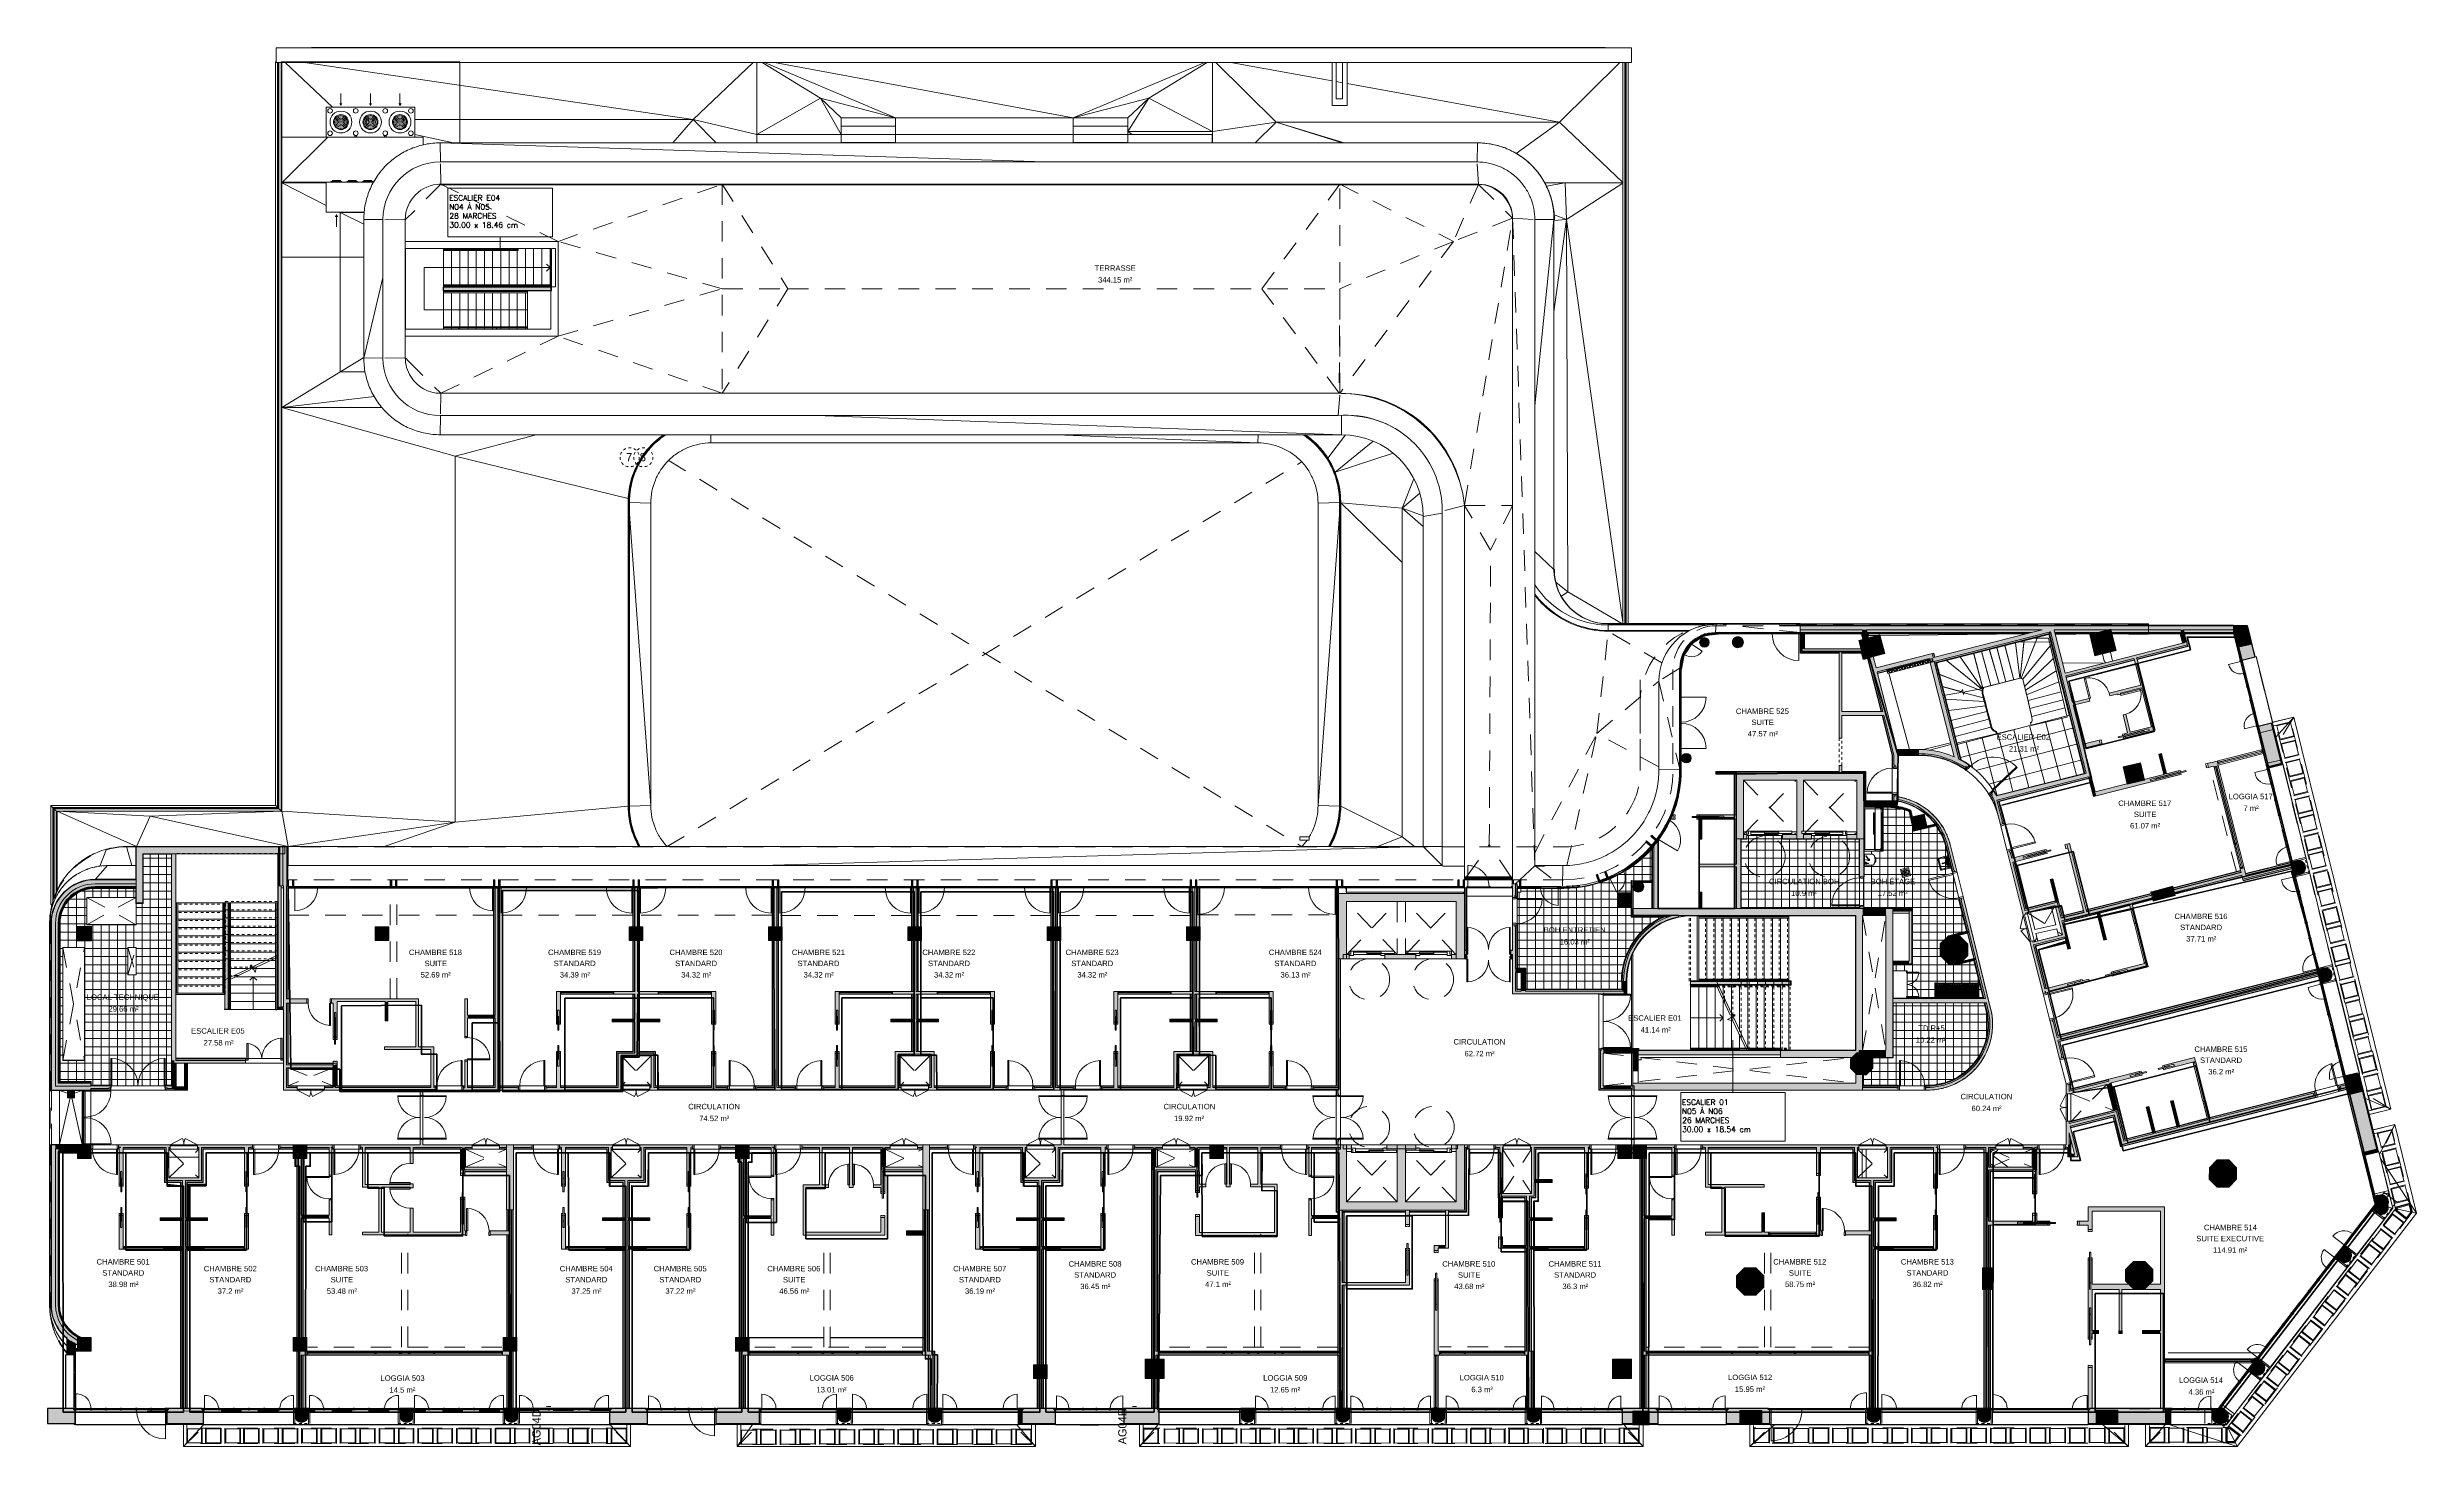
# Model space of a CAD drawing. Header units: metres. Extents: x -227.9 to -141.2, y 39.1 to 90.3.
import ezdxf

# ---------------------------------------------------------------- set-up
doc = ezdxf.new("R2010")
doc.units = ezdxf.units.M
for name, pattern in [('Dash Dot 3_16_', [0.007938, 0.004763, -0.001587, 0, -0.001587]), ('DASHEDX2', [38.1, 25.4, -12.7]), ('JIS_02_0.7', [1.35, 0.75, -0.6]), ('Overhead', [0.003969, 0.002381, -0.001587]), ('Overhead_2_', [0.003969, 0.002381, -0.001587]), ('Projeté', [0.003969, 0.002381, -0.001587])]:
    doc.linetypes.add(name, pattern=pattern)
for name, color, linetype, lineweight in [('A-AREA-IDEN', 7, 'Continuous', 9), ('A-COLS', 7, 'Continuous', 5), ('A-DETL-GENF', 7, 'Continuous', 5), ('A-DETL-MEDM', 7, 'Continuous', 13), ('A-DOOR', 7, 'Continuous', 5), ('A-FLOR', 7, 'Continuous', 5), ('A-FLOR-HRAL', 7, 'Continuous', 5), ('A-FLOR-HRAL-MBND', 7, 'Overhead', 5), ('A-FLOR-PATT', 7, 'Continuous', 5), ('A-GLAZ', 7, 'Continuous', 5), ('A-GLAZ-CURT', 7, 'Continuous', 5), ('A-GLAZ-CWMG', 7, 'Continuous', 5), ('A-ROOF', 7, 'Continuous', 5), ('A-WALL', 7, 'Continuous', 5), ('A-WALL-PATT', 7, 'Continuous', 13), ('G-ANNO-SYMB', 7, 'Continuous', 9), ('I-WALL', 7, 'Continuous', 5), ('P-SANR-FIXT', 7, 'Continuous', 5), ('Q-SPCQ', 7, 'Continuous', 5), ('Q-SPCQ-HDLN', 7, 'DASHEDX2', 5), ('S-GRID-IDEN', 7, 'Continuous', 9), ('S-STRS', 7, 'Continuous', 5), ('S-STRS-ANNO', 7, 'Continuous', 5), ('S-STRS-IDEN', 7, 'Continuous', 5), ('S-STRS-MBND', 7, 'Overhead', 5)]:
    doc.layers.add(name, color=color, linetype=linetype, lineweight=lineweight)
for name, color, linetype, lineweight, true_color in [('A-DETL', 94, 'Continuous', 5, 0x00a600), ('A-DETL-MBND', 9, 'Continuous', 5, 0xc0c0c0), ('S-COLS', 8, 'Continuous', 9, 0x7f7f7f)]:
    doc.layers.add(name, color=color, linetype=linetype, lineweight=lineweight, true_color=true_color)
doc.layers.add('Chambre', color=40, linetype='Continuous')
doc.layers.add('SDB', color=230, linetype='Continuous')
doc.styles.add('Arial', font='arial.ttf', dxfattribs={"height": 0.3})
doc.styles.add('Arial_1', font='arial.ttf', dxfattribs={"height": 0.2})
doc.styles.add('RomanS_B', font='', dxfattribs={"height": 0.2})
doc.styles.add('Stencil', font='STENCIL.TTF', dxfattribs={"height": 0.3})
doc.styles.get('RomanS_B').set_extended_font_data('RomanS', bold=True)

# ---------------------------------------------------------------- blocks, each defined once
blk = doc.blocks.new('Cast-In-Place Stair - Run_Internal_-1342432-MUC-LAG-PRO-PLA-ARC-TZN-N05-AG02H')
at = {"layer": 'A-DETL-MBND', "lineweight": 9}
for p, q in [((-223.081, -357.288), (-222.955, -357.255)), ((-223.079, -357.256), (-223.081, -357.288)), ((-222.955, -357.255), (-222.783, -357.21)), ((-222.946, -357.221), (-222.955, -357.255)), ((-222.783, -357.21), (-222.694, -357.207)), ((-222.683, -357.178), (-222.694, -357.207)), ((-222.694, -357.207), (-222.68, -357.207)), ((-222.68, -357.207), (-222.648, -357.219)), ((-222.631, -357.198), (-222.648, -357.219)), ((-222.648, -357.219), (-222.629, -357.226)), ((-222.603, -357.209), (-222.629, -357.226)), ((-222.629, -357.226), (-222.602, -357.237)), ((-222.58, -357.231), (-222.602, -357.237)), ((-222.602, -357.237), (-222.578, -357.246)), ((-222.578, -357.246), (-222.504, -357.535)), ((-224.27, -357.726), (-224.193, -357.705)), ((-224.062, -357.542), (-224.027, -357.533)), ((-224.034, -357.505), (-224.027, -357.533)), ((-224.027, -357.533), (-223.737, -357.458)), ((-223.744, -357.429), (-223.737, -357.458)), ((-223.737, -357.458), (-223.446, -357.382)), ((-223.454, -357.354), (-223.446, -357.382)), ((-223.446, -357.382), (-223.24, -357.329)), ((-223.244, -357.299), (-223.24, -357.329)), ((-223.24, -357.329), (-223.081, -357.288)), ((-222.502, -357.535), (-222.504, -357.535)), ((-222.504, -357.535), (-222.429, -357.831)), ((-222.427, -357.83), (-222.429, -357.831)), ((-222.429, -357.831), (-222.366, -358.077)), ((-222.364, -358.077), (-222.366, -358.077)), ((-222.366, -358.077), (-222.291, -358.369)), ((-222.289, -358.369), (-222.291, -358.369)), ((-222.291, -358.369), (-222.237, -358.584))]:
    blk.add_line(p, q, dxfattribs=at)
blk.add_arc((-223.917, -357.794), 0.29, 119.86745, 162.24417, dxfattribs=at)

msp = doc.modelspace()

# ---------------------------------------------------------------- hatches: boundary and pattern name
at = {"layer": 'A-COLS', "true_color": 0x808080}
for points in [[(-171.083, 59.714), (-170.723, 59.841), (-170.824, 60.124), (-170.871, 60.107), (-170.787, 59.872), (-171.052, 59.778), (-171.136, 60.013), (-171.183, 59.996)], [(-180.697, 59.514), (-180.457, 59.514), (-180.457, 59.814), (-180.507, 59.814), (-180.507, 59.564), (-180.647, 59.564), (-180.647, 59.814), (-180.697, 59.814), (-180.697, 59.57)]]:
    msp.add_hatch(color=8, dxfattribs=at).paths.add_polyline_path(points)
at = {"layer": 'A-WALL', "true_color": 0xaaaaaa}
for points in [[(-147.893, 69.111), (-147.856, 69.111), (-147.856, 69.126), (-163.719, 69.126), (-163.719, 69.111), (-149.537, 69.111)], [(-147.893, 68.961), (-147.856, 68.961), (-147.856, 69.111), (-163.719, 69.111), (-163.719, 68.961), (-154.855, 68.961), (-154.591, 69.028), (-154.574, 68.961), (-149.537, 68.961)], [(-219.089, 61.014), (-219.054, 61.014), (-219.054, 61.029), (-224.634, 61.029), (-224.634, 61.014), (-219.104, 61.014)], [(-224.619, 59.814), (-224.619, 61.014), (-224.634, 61.014), (-224.634, 59.814)], [(-219.391, 59.589), (-219.391, 61.014), (-219.404, 61.014), (-219.404, 59.589)], [(-219.391, 59.589), (-219.378, 59.589), (-219.378, 61.014), (-219.391, 61.014), (-219.391, 59.838)], [(-219.378, 59.589), (-219.354, 59.589), (-219.354, 61.014), (-219.378, 61.014), (-219.378, 59.838)], [(-219.254, 59.589), (-219.254, 61.014), (-219.354, 61.014), (-219.354, 59.589), (-219.315, 59.589)], [(-219.219, 59.589), (-219.104, 59.589), (-219.104, 61.014), (-219.254, 61.014), (-219.254, 59.589)], [(-219.104, 59.589), (-219.089, 59.589), (-219.089, 61.014), (-219.104, 61.014), (-219.104, 59.838)], [(-227.719, 58.214), (-227.713, 58.353), (-227.693, 58.498), (-227.665, 58.628), (-227.62, 58.766), (-227.564, 58.9), (-227.505, 59.014), (-227.43, 59.131), (-227.345, 59.242), (-227.243, 59.352), (-227.148, 59.439), (-227.037, 59.524), (-226.919, 59.599), (-226.795, 59.664), (-226.666, 59.717), (-226.533, 59.759), (-226.397, 59.789), (-226.259, 59.807), (-226.119, 59.814), (-226.119, 59.829), (-226.26, 59.822), (-226.4, 59.804), (-226.537, 59.773), (-226.672, 59.731), (-226.802, 59.677), (-226.927, 59.612), (-227.045, 59.536), (-227.157, 59.451), (-227.261, 59.355), (-227.356, 59.252), (-227.448, 59.13), (-227.518, 59.021), (-227.583, 58.896), (-227.637, 58.766), (-227.679, 58.632), (-227.71, 58.494), (-227.728, 58.354), (-227.734, 58.214)], [(-227.569, 58.214), (-227.563, 58.347), (-227.544, 58.48), (-227.514, 58.61), (-227.471, 58.737), (-227.417, 58.86), (-227.352, 58.977), (-227.276, 59.087), (-227.191, 59.19), (-227.096, 59.285), (-226.993, 59.371), (-226.882, 59.446), (-226.765, 59.512), (-226.643, 59.566), (-226.516, 59.608), (-226.386, 59.639), (-226.253, 59.657), (-226.119, 59.664), (-226.119, 59.814), (-226.259, 59.807), (-226.397, 59.789), (-226.533, 59.759), (-226.666, 59.717), (-226.795, 59.664), (-226.919, 59.599), (-227.037, 59.524), (-227.148, 59.439), (-227.251, 59.345), (-227.345, 59.242), (-227.43, 59.131), (-227.505, 59.014), (-227.569, 58.89), (-227.623, 58.761), (-227.665, 58.628), (-227.695, 58.491), (-227.713, 58.353), (-227.719, 58.214), (-227.654, 58.214)], [(-227.469, 58.214), (-227.463, 58.338), (-227.446, 58.462), (-227.418, 58.583), (-227.378, 58.701), (-227.328, 58.815), (-227.267, 58.924), (-227.19, 59.034), (-227.117, 59.123), (-227.029, 59.211), (-226.933, 59.291), (-226.83, 59.361), (-226.721, 59.422), (-226.607, 59.472), (-226.489, 59.512), (-226.367, 59.541), (-226.244, 59.558), (-226.119, 59.564), (-226.119, 59.664), (-226.253, 59.657), (-226.386, 59.639), (-226.516, 59.608), (-226.643, 59.566), (-226.765, 59.512), (-226.882, 59.446), (-226.993, 59.371), (-227.096, 59.285), (-227.191, 59.19), (-227.276, 59.087), (-227.352, 58.977), (-227.417, 58.86), (-227.471, 58.737), (-227.514, 58.61), (-227.544, 58.48), (-227.563, 58.347), (-227.569, 58.214)], [(-227.445, 58.214), (-227.44, 58.336), (-227.423, 58.457), (-227.395, 58.576), (-227.356, 58.693), (-227.306, 58.805), (-227.243, 58.917), (-227.177, 59.013), (-227.099, 59.107), (-227.012, 59.193), (-226.918, 59.272), (-226.817, 59.341), (-226.71, 59.401), (-226.598, 59.45), (-226.482, 59.489), (-226.363, 59.517), (-226.242, 59.534), (-226.119, 59.54), (-226.119, 59.564), (-226.244, 59.558), (-226.367, 59.541), (-226.489, 59.512), (-226.607, 59.472), (-226.721, 59.422), (-226.832, 59.36), (-226.933, 59.291), (-227.029, 59.211), (-227.117, 59.123), (-227.196, 59.027), (-227.267, 58.924), (-227.328, 58.815), (-227.378, 58.701), (-227.418, 58.583), (-227.446, 58.462), (-227.463, 58.338), (-227.469, 58.214)], [(-227.432, 58.214), (-227.426, 58.342), (-227.407, 58.47), (-227.376, 58.595), (-227.332, 58.716), (-227.277, 58.832), (-227.211, 58.943), (-227.134, 59.046), (-227.048, 59.142), (-226.952, 59.228), (-226.849, 59.305), (-226.738, 59.371), (-226.622, 59.427), (-226.5, 59.47), (-226.375, 59.501), (-226.248, 59.52), (-226.119, 59.527), (-226.119, 59.54), (-226.242, 59.534), (-226.363, 59.517), (-226.482, 59.489), (-226.598, 59.45), (-226.71, 59.401), (-226.817, 59.341), (-226.918, 59.272), (-227.012, 59.193), (-227.099, 59.107), (-227.177, 59.013), (-227.247, 58.912), (-227.306, 58.805), (-227.356, 58.693), (-227.395, 58.576), (-227.423, 58.457), (-227.44, 58.336), (-227.445, 58.214)], [(-227.419, 58.214), (-227.413, 58.341), (-227.394, 58.467), (-227.363, 58.591), (-227.32, 58.711), (-227.266, 58.826), (-227.2, 58.936), (-227.124, 59.038), (-227.038, 59.133), (-226.944, 59.218), (-226.832, 59.3), (-226.732, 59.36), (-226.617, 59.415), (-226.497, 59.458), (-226.373, 59.489), (-226.247, 59.507), (-226.119, 59.514), (-226.119, 59.527), (-226.248, 59.52), (-226.375, 59.501), (-226.5, 59.47), (-226.622, 59.427), (-226.738, 59.371), (-226.853, 59.302), (-226.952, 59.228), (-227.048, 59.142), (-227.134, 59.046), (-227.211, 58.943), (-227.277, 58.832), (-227.332, 58.716), (-227.376, 58.595), (-227.407, 58.47), (-227.426, 58.342), (-227.432, 58.214)], [(-224.634, 59.814), (-224.634, 59.829), (-226.119, 59.829), (-226.119, 59.814), (-225.187, 59.814)], [(-224.619, 59.664), (-224.619, 59.814), (-226.119, 59.814), (-226.119, 59.664), (-225.187, 59.664)], [(-225.187, 59.564), (-224.619, 59.564), (-224.619, 59.664), (-226.119, 59.664), (-226.119, 59.564), (-226.009, 59.564)], [(-224.619, 59.54), (-224.619, 59.564), (-226.119, 59.564), (-226.119, 59.54), (-225.187, 59.54)], [(-224.619, 59.527), (-224.619, 59.54), (-226.119, 59.54), (-226.119, 59.527), (-225.187, 59.527)], [(-224.619, 59.514), (-224.619, 59.527), (-226.119, 59.527), (-226.119, 59.514), (-225.187, 59.514)], [(-227.719, 52.099), (-227.719, 58.214), (-227.734, 58.214), (-227.734, 52.099)], [(-227.569, 52.114), (-227.569, 58.214), (-227.719, 58.214), (-227.719, 52.114), (-227.654, 52.114)], [(-227.569, 52.264), (-227.469, 52.264), (-227.469, 58.214), (-227.569, 58.214), (-227.569, 52.337)], [(-227.469, 52.364), (-227.445, 52.364), (-227.445, 58.214), (-227.469, 58.214), (-227.469, 52.605)], [(-227.432, 52.388), (-227.432, 58.214), (-227.445, 58.214), (-227.445, 52.388)], [(-227.419, 52.401), (-227.419, 58.214), (-227.432, 58.214), (-227.432, 52.401)], [(-226.832, 52.099), (-226.278, 52.099), (-226.278, 52.114), (-227.719, 52.114), (-227.719, 52.099), (-227.243, 52.099)], [(-226.832, 52.114), (-226.278, 52.114), (-226.278, 52.264), (-227.569, 52.264), (-227.569, 52.114), (-227.243, 52.114)], [(-226.278, 52.264), (-226.278, 52.364), (-227.469, 52.364), (-227.469, 52.264), (-226.421, 52.264)], [(-226.421, 52.364), (-226.278, 52.364), (-226.278, 52.388), (-227.445, 52.388), (-227.445, 52.364), (-226.832, 52.364)], [(-226.278, 52.388), (-226.278, 52.401), (-227.432, 52.401), (-227.432, 52.388), (-226.421, 52.388)], [(-226.832, 52.401), (-226.278, 52.401), (-226.278, 52.414), (-227.419, 52.414), (-227.419, 52.401), (-227.243, 52.401)], [(-227.734, 44.264), (-227.719, 44.264), (-227.719, 50.129), (-227.734, 50.129), (-227.734, 44.567)], [(-226.593, 50.114), (-226.593, 50.129), (-227.719, 50.129), (-227.719, 50.114), (-226.769, 50.114)], [(-227.569, 44.264), (-227.569, 50.114), (-227.719, 50.114), (-227.719, 44.264), (-227.654, 44.264)], [(-227.569, 49.964), (-226.769, 49.964), (-226.769, 50.114), (-227.569, 50.114)], [(-227.569, 44.264), (-227.469, 44.264), (-227.469, 49.964), (-227.569, 49.964), (-227.569, 44.299)], [(-227.445, 49.864), (-226.769, 49.864), (-226.769, 49.964), (-227.469, 49.964), (-227.469, 49.864)], [(-227.469, 44.264), (-227.445, 44.264), (-227.445, 49.864), (-227.469, 49.864), (-227.469, 44.299)], [(-226.769, 49.84), (-226.769, 49.864), (-227.445, 49.864), (-227.445, 49.84), (-226.832, 49.84)], [(-227.445, 44.264), (-227.432, 44.264), (-227.432, 49.84), (-227.445, 49.84), (-227.445, 44.299)], [(-226.769, 49.827), (-226.769, 49.84), (-227.432, 49.84), (-227.432, 49.827), (-226.832, 49.827)], [(-227.432, 44.264), (-227.419, 44.264), (-227.419, 49.827), (-227.432, 49.827), (-227.432, 44.299)], [(-226.832, 49.814), (-226.769, 49.814), (-226.769, 49.827), (-227.419, 49.827), (-227.419, 49.814)], [(-226.769, 42.802), (-226.769, 42.968), (-226.796, 42.981), (-226.909, 43.047), (-227.015, 43.124), (-227.115, 43.209), (-227.206, 43.303), (-227.288, 43.405), (-227.361, 43.515), (-227.423, 43.63), (-227.475, 43.75), (-227.516, 43.875), (-227.546, 44.003), (-227.563, 44.133), (-227.569, 44.264), (-227.719, 44.264), (-227.714, 44.136), (-227.699, 44.009), (-227.674, 43.884), (-227.638, 43.762), (-227.594, 43.642), (-227.539, 43.527), (-227.476, 43.416), (-227.404, 43.31), (-227.324, 43.211), (-227.236, 43.118), (-227.142, 43.033), (-227.068, 42.975), (-226.992, 42.922), (-226.942, 42.891), (-226.868, 42.849), (-226.802, 42.816)], [(-226.769, 42.968), (-226.769, 43.064), (-226.736, 43.064), (-226.749, 43.069), (-226.854, 43.131), (-226.953, 43.202), (-227.046, 43.282), (-227.131, 43.37), (-227.207, 43.465), (-227.275, 43.566), (-227.333, 43.674), (-227.382, 43.786), (-227.42, 43.902), (-227.449, 44.032), (-227.464, 44.142), (-227.469, 44.264), (-227.569, 44.264), (-227.563, 44.133), (-227.546, 44.003), (-227.516, 43.875), (-227.475, 43.75), (-227.423, 43.63), (-227.361, 43.515), (-227.288, 43.405), (-227.206, 43.303), (-227.115, 43.209), (-227.015, 43.124), (-226.909, 43.047), (-226.796, 42.981)], [(-226.736, 43.064), (-226.68, 43.064), (-226.747, 43.095), (-226.858, 43.162), (-226.962, 43.24), (-227.058, 43.327), (-227.145, 43.424), (-227.222, 43.528), (-227.289, 43.639), (-227.347, 43.764), (-227.388, 43.879), (-227.42, 44.005), (-227.439, 44.134), (-227.445, 44.264), (-227.469, 44.264), (-227.464, 44.142), (-227.447, 44.021), (-227.42, 43.902), (-227.382, 43.786), (-227.333, 43.674), (-227.275, 43.566), (-227.207, 43.465), (-227.131, 43.37), (-227.046, 43.282), (-226.953, 43.202), (-226.854, 43.131), (-226.749, 43.069)], [(-226.68, 43.064), (-226.649, 43.064), (-226.74, 43.107), (-226.851, 43.173), (-226.954, 43.25), (-227.049, 43.336), (-227.135, 43.432), (-227.212, 43.535), (-227.278, 43.646), (-227.333, 43.764), (-227.376, 43.883), (-227.407, 44.008), (-227.426, 44.135), (-227.432, 44.264), (-227.445, 44.264), (-227.439, 44.134), (-227.42, 44.005), (-227.388, 43.879), (-227.345, 43.757), (-227.289, 43.639), (-227.222, 43.528), (-227.145, 43.424), (-227.058, 43.327), (-226.962, 43.24), (-226.858, 43.162), (-226.747, 43.095)], [(-226.619, 43.064), (-226.734, 43.118), (-226.843, 43.184), (-226.945, 43.26), (-227.04, 43.346), (-227.125, 43.44), (-227.201, 43.542), (-227.266, 43.652), (-227.321, 43.767), (-227.363, 43.887), (-227.394, 44.01), (-227.413, 44.136), (-227.419, 44.264), (-227.432, 44.264), (-227.426, 44.135), (-227.407, 44.008), (-227.376, 43.883), (-227.333, 43.762), (-227.278, 43.646), (-227.212, 43.535), (-227.135, 43.432), (-227.049, 43.336), (-226.954, 43.25), (-226.851, 43.173), (-226.74, 43.107), (-226.649, 43.064)], [(-227.157, 42.43), (-227.142, 42.43), (-227.142, 43.013), (-227.157, 43.026), (-227.157, 42.692)], [(-226.992, 42.43), (-226.992, 42.922), (-227.068, 42.975), (-227.142, 43.033), (-227.142, 42.43)]]:
    msp.add_hatch(color=253, dxfattribs=at).paths.add_polyline_path(points)
h = msp.add_hatch(color=253, dxfattribs=at)
h.paths.add_polyline_path([(-147.856, 68.861), (-147.856, 68.961), (-149.681, 68.961), (-149.655, 68.861), (-147.893, 68.861)])
h.paths.add_polyline_path([(-149.759, 68.861), (-149.784, 68.961), (-154.42, 68.961), (-154.394, 68.861), (-150.359, 68.861)])
h.paths.add_polyline_path([(-155.25, 68.861), (-154.855, 68.961), (-161.291, 68.961), (-161.265, 68.861), (-155.293, 68.861)])
h.paths.add_polyline_path([(-154.601, 68.861), (-154.549, 68.861), (-154.554, 68.882), (-154.603, 68.87)])
h.paths.add_polyline_path([(-161.42, 68.861), (-161.447, 68.961), (-163.719, 68.961), (-163.719, 68.861), (-161.46, 68.861)])
h = msp.add_hatch(color=253, dxfattribs=at)
h.paths.add_polyline_path([(-147.856, 68.837), (-147.856, 68.861), (-149.655, 68.861), (-149.649, 68.837), (-147.893, 68.837)])
h.paths.add_polyline_path([(-150.359, 68.837), (-149.753, 68.837), (-149.759, 68.861), (-154.394, 68.861), (-154.388, 68.837), (-151.182, 68.837)])
h.paths.add_polyline_path([(-155.344, 68.837), (-155.25, 68.861), (-161.265, 68.861), (-161.258, 68.837), (-156.115, 68.837)])
h.paths.add_polyline_path([(-154.543, 68.837), (-154.549, 68.861), (-154.601, 68.861), (-154.595, 68.837)])
h.paths.add_polyline_path([(-161.46, 68.837), (-161.414, 68.837), (-161.42, 68.861), (-163.719, 68.861), (-163.719, 68.837), (-161.465, 68.837)])
h = msp.add_hatch(color=253, dxfattribs=at)
h.paths.add_polyline_path([(-147.856, 68.824), (-147.856, 68.837), (-149.649, 68.837), (-149.646, 68.824), (-147.893, 68.824)])
h.paths.add_polyline_path([(-149.814, 68.824), (-149.801, 68.824), (-149.804, 68.837), (-154.388, 68.837), (-154.385, 68.824), (-150.359, 68.824)])
h.paths.add_polyline_path([(-155.396, 68.824), (-155.344, 68.837), (-161.258, 68.837), (-161.255, 68.824), (-156.115, 68.824)])
h.paths.add_polyline_path([(-161.475, 68.824), (-161.462, 68.824), (-161.465, 68.837), (-163.719, 68.837), (-163.719, 68.824), (-161.871, 68.824)])
h = msp.add_hatch(color=253, dxfattribs=at)
h.paths.add_polyline_path([(-149.643, 68.811), (-147.856, 68.811), (-147.856, 68.824), (-149.646, 68.824)])
h.paths.add_polyline_path([(-150.359, 68.811), (-149.811, 68.811), (-149.814, 68.824), (-154.385, 68.824), (-154.382, 68.811), (-151.182, 68.811)])
h.paths.add_polyline_path([(-156.47, 68.811), (-155.447, 68.811), (-155.396, 68.824), (-161.255, 68.824), (-161.251, 68.811), (-156.938, 68.811)])
h.paths.add_polyline_path([(-154.633, 68.811), (-154.601, 68.811), (-154.603, 68.818)])
h.paths.add_polyline_path([(-161.472, 68.811), (-161.475, 68.824), (-163.719, 68.824), (-163.719, 68.811), (-161.871, 68.811)])
at = {"layer": 'A-WALL', "true_color": 0x808080}
for points in [[(-147.341, 69.101), (-147.344, 69.111), (-147.856, 69.111), (-147.856, 69.101)], [(-147.791, 68.588), (-147.247, 68.723), (-147.341, 69.101), (-147.856, 69.101), (-147.856, 68.849)], [(-146.627, 63.89), (-146.094, 64.022), (-146.109, 64.087), (-146.546, 63.978), (-146.549, 63.988), (-146.597, 63.976), (-146.607, 64.015), (-146.655, 64.003)], [(-146.094, 64.022), (-146.084, 64.025), (-146.1, 64.089), (-146.109, 64.087)], [(-168.469, 62.038), (-168.405, 62.186), (-168.423, 62.194), (-168.487, 62.046)], [(-169.145, 60.996), (-168.923, 61.24), (-169.146, 61.442), (-169.179, 61.405), (-168.994, 61.237), (-169.149, 61.067), (-169.334, 61.234), (-169.367, 61.197), (-169.272, 61.111)], [(-145.654, 59.959), (-145.411, 60.019), (-145.358, 60.038), (-145.312, 60.069), (-145.273, 60.109), (-145.244, 60.157), (-145.226, 60.21), (-145.221, 60.266), (-145.228, 60.321), (-145.248, 60.374), (-145.278, 60.421), (-145.319, 60.46), (-145.367, 60.488), (-145.42, 60.506), (-145.476, 60.511), (-145.531, 60.504), (-145.774, 60.444), (-145.77, 60.429), (-145.527, 60.489), (-145.475, 60.496), (-145.423, 60.491), (-145.373, 60.475), (-145.328, 60.448), (-145.29, 60.411), (-145.261, 60.367), (-145.243, 60.318), (-145.236, 60.266), (-145.241, 60.213), (-145.257, 60.163), (-145.285, 60.118), (-145.321, 60.08), (-145.365, 60.051), (-145.414, 60.033), (-145.657, 59.973)], [(-145.657, 59.973), (-145.414, 60.033), (-145.365, 60.051), (-145.321, 60.08), (-145.285, 60.118), (-145.257, 60.163), (-145.241, 60.213), (-145.236, 60.266), (-145.243, 60.318), (-145.261, 60.367), (-145.29, 60.411), (-145.328, 60.448), (-145.373, 60.475), (-145.426, 60.492), (-145.475, 60.496), (-145.527, 60.489), (-145.77, 60.429), (-145.716, 60.209)], [(-219.056, 59.577), (-219.056, 59.589), (-219.119, 59.589), (-219.119, 59.577)], [(-219.056, 59.514), (-218.849, 59.514), (-218.849, 59.814), (-218.899, 59.814), (-218.899, 59.564), (-219.039, 59.564), (-219.039, 59.814), (-219.089, 59.814), (-219.089, 59.589), (-219.076, 59.589), (-219.076, 59.801), (-219.052, 59.801), (-219.052, 59.551), (-218.886, 59.551), (-218.886, 59.801), (-218.862, 59.801), (-218.862, 59.527), (-219.056, 59.527)], [(-219.056, 59.527), (-218.862, 59.527), (-218.862, 59.801), (-218.886, 59.801), (-218.886, 59.551), (-219.052, 59.551), (-219.052, 59.801), (-219.076, 59.801), (-219.076, 59.589), (-219.056, 59.589), (-219.056, 59.577), (-219.069, 59.577), (-219.069, 59.527)], [(-215.299, 59.529), (-215.089, 59.529), (-215.089, 59.799), (-215.109, 59.799), (-215.109, 59.549), (-215.279, 59.549), (-215.279, 59.799), (-215.299, 59.799), (-215.299, 59.57)], [(-211.524, 59.529), (-211.314, 59.529), (-211.314, 59.799), (-211.334, 59.799), (-211.334, 59.549), (-211.504, 59.549), (-211.504, 59.799), (-211.524, 59.799), (-211.524, 59.57)], [(-206.424, 59.529), (-206.214, 59.529), (-206.214, 59.799), (-206.234, 59.799), (-206.234, 59.549), (-206.404, 59.549), (-206.404, 59.799), (-206.424, 59.799), (-206.424, 59.57)], [(-201.114, 59.529), (-201.114, 59.799), (-201.134, 59.799), (-201.134, 59.549), (-201.304, 59.549), (-201.304, 59.799), (-201.324, 59.799), (-201.324, 59.529)], [(-196.224, 59.529), (-196.014, 59.529), (-196.014, 59.799), (-196.034, 59.799), (-196.034, 59.549), (-196.204, 59.549), (-196.204, 59.799), (-196.224, 59.799), (-196.224, 59.57)], [(-191.124, 59.529), (-190.914, 59.529), (-190.914, 59.799), (-190.934, 59.799), (-190.934, 59.549), (-191.104, 59.549), (-191.104, 59.799), (-191.124, 59.799), (-191.124, 59.57)], [(-186.024, 59.529), (-185.814, 59.529), (-185.814, 59.799), (-185.834, 59.799), (-185.834, 59.549), (-186.004, 59.549), (-186.004, 59.799), (-186.024, 59.799), (-186.024, 59.57)], [(-176.225, 59.529), (-176.015, 59.529), (-176.015, 59.799), (-176.035, 59.799), (-176.035, 59.549), (-176.205, 59.549), (-176.205, 59.799), (-176.225, 59.799), (-176.225, 59.57)], [(-174.25, 59.514), (-174.239, 59.514), (-174.239, 59.664), (-174.205, 59.664), (-174.206, 59.814), (-174.255, 59.814), (-174.255, 59.514), (-174.25, 59.514)], [(-174.076, 59.501), (-174.076, 59.527), (-173.953, 59.527), (-173.953, 59.801), (-173.977, 59.801), (-173.977, 59.551), (-174.076, 59.551), (-174.076, 59.577), (-174.089, 59.577), (-174.089, 59.501)], [(-174.076, 59.514), (-173.94, 59.514), (-173.94, 59.814), (-173.99, 59.814), (-173.99, 59.564), (-174.076, 59.564), (-174.076, 59.551), (-173.977, 59.551), (-173.977, 59.801), (-173.953, 59.801), (-173.953, 59.527), (-174.076, 59.527)], [(-144.68, 56.027), (-144.437, 56.087), (-144.385, 56.106), (-144.338, 56.137), (-144.299, 56.177), (-144.27, 56.225), (-144.252, 56.278), (-144.247, 56.334), (-144.254, 56.39), (-144.274, 56.442), (-144.305, 56.489), (-144.345, 56.528), (-144.393, 56.557), (-144.446, 56.574), (-144.502, 56.579), (-144.557, 56.572), (-144.8, 56.512), (-144.796, 56.498), (-144.554, 56.558), (-144.501, 56.564), (-144.449, 56.56), (-144.399, 56.543), (-144.354, 56.516), (-144.316, 56.479), (-144.287, 56.435), (-144.269, 56.386), (-144.262, 56.334), (-144.267, 56.281), (-144.284, 56.231), (-144.311, 56.186), (-144.347, 56.149), (-144.391, 56.12), (-144.441, 56.101), (-144.683, 56.041)], [(-144.683, 56.041), (-144.441, 56.101), (-144.391, 56.12), (-144.347, 56.149), (-144.311, 56.186), (-144.284, 56.231), (-144.267, 56.281), (-144.262, 56.334), (-144.269, 56.386), (-144.287, 56.435), (-144.316, 56.479), (-144.354, 56.516), (-144.399, 56.543), (-144.449, 56.56), (-144.501, 56.564), (-144.554, 56.558), (-144.796, 56.498), (-144.761, 56.355)], [(-143.802, 52.482), (-143.753, 52.494), (-143.763, 52.533), (-143.714, 52.545), (-143.717, 52.554), (-143.28, 52.662), (-143.292, 52.713), (-143.826, 52.58)], [(-143.28, 52.662), (-143.27, 52.665), (-143.282, 52.715), (-143.292, 52.713)], [(-143.117, 49.718), (-142.583, 49.85), (-142.614, 49.973), (-143.051, 49.865), (-143.053, 49.875), (-143.101, 49.863), (-143.111, 49.902), (-143.16, 49.89)], [(-142.583, 49.85), (-142.573, 49.852), (-142.604, 49.976), (-142.614, 49.973), (-142.602, 49.925)], [(-142.436, 47.588), (-142.384, 47.595), (-142.334, 47.613), (-142.29, 47.642), (-142.254, 47.68), (-142.226, 47.725), (-142.21, 47.775), (-142.205, 47.827), (-142.212, 47.879), (-142.23, 47.929), (-142.259, 47.973), (-142.297, 48.009), (-142.595, 48.239), (-142.727, 48.204), (-142.658, 47.925), (-142.769, 47.78), (-142.583, 47.637), (-142.538, 47.61), (-142.488, 47.593)], [(-143.783, 45.822), (-143.727, 45.829), (-143.675, 45.848), (-143.628, 45.879), (-143.589, 45.919), (-143.56, 45.967), (-143.543, 46.02), (-143.537, 46.076), (-143.545, 46.131), (-143.564, 46.184), (-143.595, 46.231), (-143.635, 46.27), (-143.833, 46.422), (-143.842, 46.41), (-143.644, 46.258), (-143.606, 46.221), (-143.576, 46.175), (-143.559, 46.128), (-143.552, 46.076), (-143.557, 46.023), (-143.574, 45.973), (-143.601, 45.928), (-143.638, 45.89), (-143.682, 45.862), (-143.731, 45.843), (-143.783, 45.837), (-143.836, 45.842), (-143.886, 45.858), (-143.931, 45.885), (-144.129, 46.038), (-144.137, 46.026), (-143.94, 45.873), (-143.892, 45.844), (-143.839, 45.827)], [(-143.783, 45.837), (-143.731, 45.843), (-143.682, 45.862), (-143.638, 45.89), (-143.601, 45.928), (-143.574, 45.973), (-143.557, 46.023), (-143.552, 46.076), (-143.559, 46.128), (-143.577, 46.177), (-143.606, 46.221), (-143.644, 46.258), (-143.842, 46.41), (-144.129, 46.038), (-143.931, 45.885), (-143.886, 45.858), (-143.836, 45.842)], [(-146.956, 41.713), (-146.904, 41.72), (-146.854, 41.738), (-146.81, 41.767), (-146.774, 41.804), (-146.746, 41.849), (-146.73, 41.899), (-146.725, 41.952), (-146.732, 42.004), (-146.75, 42.053), (-146.779, 42.097), (-146.817, 42.134), (-147.015, 42.286), (-147.301, 41.914), (-147.103, 41.761), (-147.058, 41.734), (-147.008, 41.718)], [(-146.956, 41.698), (-146.9, 41.705), (-146.848, 41.724), (-146.801, 41.755), (-146.762, 41.795), (-146.733, 41.843), (-146.715, 41.896), (-146.71, 41.952), (-146.717, 42.008), (-146.737, 42.06), (-146.767, 42.107), (-146.807, 42.146), (-147.006, 42.298), (-147.015, 42.286), (-146.817, 42.134), (-146.779, 42.097), (-146.75, 42.053), (-146.732, 42.004), (-146.725, 41.952), (-146.73, 41.899), (-146.746, 41.849), (-146.774, 41.804), (-146.81, 41.767), (-146.854, 41.738), (-146.904, 41.72), (-146.956, 41.713), (-147.008, 41.718), (-147.058, 41.734), (-147.103, 41.761), (-147.246, 41.87), (-147.255, 41.859), (-147.112, 41.75), (-147.064, 41.721), (-147.011, 41.703)], [(-223.493, 39.91), (-223.493, 39.92), (-223.502, 39.92), (-223.502, 39.91)], [(-218.562, 39.97), (-218.506, 39.976), (-218.453, 39.994), (-218.406, 40.024), (-218.366, 40.064), (-218.337, 40.111), (-218.318, 40.164), (-218.312, 40.22), (-218.312, 40.47), (-218.327, 40.47), (-218.327, 40.22), (-218.333, 40.167), (-218.35, 40.118), (-218.378, 40.073), (-218.415, 40.036), (-218.46, 40.008), (-218.51, 39.991), (-218.562, 39.985), (-218.614, 39.991), (-218.664, 40.008), (-218.708, 40.036), (-218.746, 40.073), (-218.774, 40.118), (-218.791, 40.167), (-218.797, 40.22), (-218.797, 40.47), (-218.812, 40.47), (-218.812, 40.22), (-218.806, 40.164), (-218.787, 40.111), (-218.757, 40.064), (-218.718, 40.024), (-218.67, 39.994), (-218.618, 39.976), (-218.609, 39.975)], [(-218.562, 39.985), (-218.51, 39.991), (-218.46, 40.008), (-218.415, 40.036), (-218.378, 40.073), (-218.35, 40.118), (-218.333, 40.167), (-218.327, 40.22), (-218.327, 40.47), (-218.797, 40.47), (-218.797, 40.22), (-218.791, 40.167), (-218.774, 40.118), (-218.746, 40.073), (-218.708, 40.036), (-218.664, 40.008), (-218.614, 39.991), (-218.609, 39.99)], [(-214.722, 39.97), (-214.666, 39.976), (-214.613, 39.994), (-214.566, 40.024), (-214.526, 40.064), (-214.497, 40.111), (-214.478, 40.164), (-214.472, 40.22), (-214.472, 40.47), (-214.487, 40.47), (-214.487, 40.22), (-214.493, 40.167), (-214.51, 40.118), (-214.538, 40.073), (-214.575, 40.036), (-214.62, 40.008), (-214.67, 39.991), (-214.722, 39.985), (-214.774, 39.991), (-214.824, 40.008), (-214.868, 40.036), (-214.906, 40.073), (-214.934, 40.118), (-214.951, 40.167), (-214.957, 40.22), (-214.957, 40.47), (-214.971, 40.47), (-214.972, 40.22), (-214.966, 40.164), (-214.947, 40.111), (-214.917, 40.064), (-214.878, 40.024), (-214.83, 39.994), (-214.778, 39.976)], [(-214.722, 39.985), (-214.67, 39.991), (-214.62, 40.008), (-214.575, 40.036), (-214.538, 40.073), (-214.51, 40.118), (-214.493, 40.167), (-214.487, 40.22), (-214.487, 40.47), (-214.957, 40.47), (-214.957, 40.22), (-214.951, 40.167), (-214.934, 40.118), (-214.906, 40.073), (-214.868, 40.036), (-214.824, 40.008), (-214.774, 39.991)], [(-210.882, 39.97), (-210.826, 39.976), (-210.773, 39.994), (-210.726, 40.024), (-210.686, 40.064), (-210.657, 40.111), (-210.638, 40.164), (-210.632, 40.22), (-210.632, 40.47), (-210.647, 40.47), (-210.647, 40.22), (-210.653, 40.167), (-210.67, 40.118), (-210.698, 40.073), (-210.735, 40.036), (-210.78, 40.008), (-210.83, 39.991), (-210.882, 39.985), (-210.934, 39.991), (-210.984, 40.008), (-211.028, 40.036), (-211.066, 40.073), (-211.094, 40.118), (-211.111, 40.167), (-211.117, 40.22), (-211.117, 40.47), (-211.132, 40.47), (-211.132, 40.22), (-211.126, 40.164), (-211.107, 40.111), (-211.077, 40.064), (-211.038, 40.024), (-210.99, 39.994), (-210.938, 39.976)], [(-210.882, 39.985), (-210.83, 39.991), (-210.78, 40.008), (-210.735, 40.036), (-210.698, 40.073), (-210.67, 40.118), (-210.653, 40.167), (-210.647, 40.22), (-210.647, 40.47), (-211.117, 40.47), (-211.117, 40.22), (-211.111, 40.167), (-211.094, 40.118), (-211.066, 40.073), (-211.028, 40.036), (-210.984, 40.008), (-210.934, 39.991)], [(-201.752, 40.37), (-201.752, 40.47), (-201.797, 40.47), (-201.797, 40.42), (-201.757, 40.42), (-201.757, 40.37)], [(-198.692, 39.97), (-198.636, 39.976), (-198.583, 39.994), (-198.536, 40.024), (-198.496, 40.064), (-198.467, 40.111), (-198.448, 40.164), (-198.442, 40.22), (-198.442, 40.47), (-198.457, 40.47), (-198.457, 40.22), (-198.463, 40.167), (-198.48, 40.118), (-198.508, 40.073), (-198.545, 40.036), (-198.59, 40.008), (-198.64, 39.991), (-198.692, 39.985), (-198.744, 39.991), (-198.794, 40.008), (-198.838, 40.036), (-198.876, 40.073), (-198.904, 40.118), (-198.921, 40.167), (-198.927, 40.22), (-198.927, 40.47), (-198.942, 40.47), (-198.942, 40.22), (-198.936, 40.164), (-198.917, 40.111), (-198.887, 40.064), (-198.848, 40.024), (-198.8, 39.994), (-198.748, 39.976)], [(-198.692, 39.985), (-198.64, 39.991), (-198.59, 40.008), (-198.545, 40.036), (-198.508, 40.073), (-198.48, 40.118), (-198.463, 40.167), (-198.457, 40.22), (-198.457, 40.47), (-198.927, 40.47), (-198.927, 40.22), (-198.921, 40.167), (-198.904, 40.118), (-198.874, 40.072), (-198.838, 40.036), (-198.794, 40.008), (-198.744, 39.991)], [(-195.389, 39.97), (-195.333, 39.976), (-195.28, 39.994), (-195.233, 40.024), (-195.193, 40.064), (-195.163, 40.111), (-195.145, 40.164), (-195.139, 40.22), (-195.139, 40.47), (-195.154, 40.47), (-195.154, 40.22), (-195.159, 40.167), (-195.177, 40.118), (-195.205, 40.073), (-195.242, 40.036), (-195.287, 40.008), (-195.336, 39.991), (-195.389, 39.985), (-195.441, 39.991), (-195.491, 40.008), (-195.535, 40.036), (-195.572, 40.073), (-195.6, 40.118), (-195.618, 40.167), (-195.624, 40.22), (-195.624, 40.47), (-195.637, 40.47), (-195.637, 40.41), (-195.639, 40.41), (-195.639, 40.22), (-195.632, 40.164), (-195.614, 40.111), (-195.584, 40.064), (-195.544, 40.024), (-195.497, 39.994), (-195.444, 39.976)], [(-195.389, 39.985), (-195.336, 39.991), (-195.287, 40.008), (-195.242, 40.036), (-195.205, 40.073), (-195.177, 40.118), (-195.159, 40.167), (-195.154, 40.22), (-195.154, 40.47), (-195.624, 40.47), (-195.624, 40.22), (-195.618, 40.167), (-195.6, 40.118), (-195.572, 40.073), (-195.535, 40.036), (-195.491, 40.008), (-195.441, 39.991)], [(-192.17, 39.92), (-192.17, 40.37), (-192.16, 40.37), (-192.16, 40.42), (-192.12, 40.42), (-192.12, 40.47), (-192.333, 40.47), (-192.333, 39.92), (-192.296, 39.92)], [(-192.17, 39.91), (-192.17, 39.92), (-192.333, 39.92), (-192.333, 39.91), (-192.296, 39.91)], [(-183.934, 39.97), (-183.878, 39.976), (-183.825, 39.994), (-183.778, 40.024), (-183.738, 40.064), (-183.709, 40.111), (-183.69, 40.164), (-183.684, 40.22), (-183.684, 40.47), (-183.699, 40.47), (-183.699, 40.22), (-183.705, 40.167), (-183.722, 40.118), (-183.75, 40.073), (-183.787, 40.036), (-183.832, 40.008), (-183.882, 39.991), (-183.934, 39.985), (-183.986, 39.991), (-184.036, 40.008), (-184.08, 40.036), (-184.118, 40.073), (-184.146, 40.118), (-184.163, 40.167), (-184.169, 40.22), (-184.169, 40.42), (-184.182, 40.42), (-184.182, 40.41), (-184.184, 40.41), (-184.184, 40.22), (-184.178, 40.164), (-184.159, 40.111), (-184.129, 40.064), (-184.09, 40.024), (-184.042, 39.994), (-183.99, 39.976)], [(-183.934, 39.985), (-183.882, 39.991), (-183.832, 40.008), (-183.787, 40.036), (-183.75, 40.073), (-183.722, 40.118), (-183.705, 40.167), (-183.699, 40.22), (-183.699, 40.47), (-184.151, 40.47), (-184.151, 40.42), (-184.169, 40.42), (-184.169, 40.22), (-184.163, 40.167), (-184.146, 40.118), (-184.118, 40.073), (-184.08, 40.036), (-184.036, 40.008), (-183.986, 39.991)], [(-180.447, 39.97), (-180.391, 39.976), (-180.338, 39.994), (-180.291, 40.024), (-180.251, 40.064), (-180.222, 40.111), (-180.203, 40.164), (-180.197, 40.22), (-180.197, 40.41), (-180.198, 40.41), (-180.198, 40.47), (-180.212, 40.47), (-180.212, 40.22), (-180.218, 40.167), (-180.235, 40.118), (-180.263, 40.073), (-180.3, 40.036), (-180.345, 40.008), (-180.395, 39.991), (-180.447, 39.985), (-180.499, 39.991), (-180.549, 40.008), (-180.593, 40.036), (-180.631, 40.073), (-180.659, 40.118), (-180.676, 40.167), (-180.682, 40.22), (-180.682, 40.47), (-180.693, 40.47), (-180.693, 40.41), (-180.697, 40.41), (-180.697, 40.22), (-180.691, 40.164), (-180.672, 40.111), (-180.642, 40.064), (-180.603, 40.024), (-180.555, 39.994), (-180.503, 39.976)], [(-180.447, 39.985), (-180.395, 39.991), (-180.345, 40.008), (-180.3, 40.036), (-180.263, 40.073), (-180.235, 40.118), (-180.218, 40.167), (-180.212, 40.22), (-180.212, 40.47), (-180.682, 40.47), (-180.682, 40.22), (-180.676, 40.167), (-180.659, 40.118), (-180.631, 40.073), (-180.593, 40.036), (-180.549, 40.008), (-180.499, 39.991)], [(-176.96, 39.97), (-176.904, 39.976), (-176.851, 39.994), (-176.804, 40.024), (-176.764, 40.064), (-176.735, 40.111), (-176.716, 40.164), (-176.71, 40.22), (-176.71, 40.41), (-176.711, 40.41), (-176.711, 40.47), (-176.725, 40.47), (-176.725, 40.22), (-176.731, 40.167), (-176.748, 40.118), (-176.776, 40.073), (-176.813, 40.036), (-176.858, 40.008), (-176.908, 39.991), (-176.96, 39.985), (-177.012, 39.991), (-177.062, 40.008), (-177.106, 40.036), (-177.144, 40.073), (-177.172, 40.118), (-177.189, 40.167), (-177.195, 40.22), (-177.195, 40.47), (-177.208, 40.47), (-177.208, 40.41), (-177.21, 40.41), (-177.21, 40.22), (-177.204, 40.164), (-177.185, 40.111), (-177.155, 40.064), (-177.116, 40.024), (-177.068, 39.994), (-177.016, 39.976)], [(-176.96, 39.985), (-176.908, 39.991), (-176.858, 40.008), (-176.813, 40.036), (-176.776, 40.073), (-176.748, 40.118), (-176.731, 40.167), (-176.725, 40.22), (-176.725, 40.47), (-177.195, 40.47), (-177.195, 40.22), (-177.189, 40.167), (-177.172, 40.118), (-177.144, 40.073), (-177.106, 40.036), (-177.062, 40.008), (-177.012, 39.991)], [(-173.472, 39.97), (-173.416, 39.976), (-173.363, 39.994), (-173.316, 40.024), (-173.276, 40.064), (-173.247, 40.111), (-173.228, 40.164), (-173.222, 40.22), (-173.222, 40.41), (-173.225, 40.41), (-173.225, 40.47), (-173.237, 40.47), (-173.237, 40.22), (-173.243, 40.167), (-173.26, 40.118), (-173.288, 40.073), (-173.325, 40.036), (-173.37, 40.008), (-173.42, 39.991), (-173.472, 39.985), (-173.524, 39.991), (-173.574, 40.008), (-173.618, 40.036), (-173.656, 40.073), (-173.684, 40.118), (-173.701, 40.167), (-173.707, 40.22), (-173.707, 40.47), (-173.721, 40.47), (-173.722, 40.22), (-173.716, 40.164), (-173.697, 40.111), (-173.667, 40.064), (-173.628, 40.024), (-173.58, 39.994), (-173.527, 39.976)], [(-173.472, 39.985), (-173.42, 39.991), (-173.37, 40.008), (-173.325, 40.036), (-173.288, 40.073), (-173.26, 40.118), (-173.243, 40.167), (-173.237, 40.22), (-173.237, 40.47), (-173.707, 40.47), (-173.707, 40.22), (-173.701, 40.167), (-173.684, 40.118), (-173.656, 40.073), (-173.618, 40.036), (-173.574, 40.008), (-173.524, 39.991)], [(-161.02, 39.97), (-160.965, 39.976), (-160.912, 39.994), (-160.864, 40.024), (-160.825, 40.064), (-160.795, 40.111), (-160.776, 40.164), (-160.77, 40.22), (-160.77, 40.47), (-160.785, 40.47), (-160.785, 40.22), (-160.791, 40.167), (-160.808, 40.118), (-160.836, 40.073), (-160.874, 40.036), (-160.918, 40.008), (-160.968, 39.991), (-161.02, 39.985), (-161.072, 39.991), (-161.122, 40.008), (-161.167, 40.036), (-161.204, 40.073), (-161.232, 40.118), (-161.249, 40.167), (-161.255, 40.22), (-161.255, 40.47), (-161.27, 40.47), (-161.27, 40.22), (-161.264, 40.164), (-161.245, 40.111), (-161.216, 40.064), (-161.176, 40.024), (-161.129, 39.994), (-161.076, 39.976), (-161.049, 39.973)], [(-161.02, 39.985), (-160.968, 39.991), (-160.918, 40.008), (-160.874, 40.036), (-160.836, 40.073), (-160.808, 40.118), (-160.791, 40.167), (-160.785, 40.22), (-160.785, 40.47), (-161.255, 40.47), (-161.255, 40.22), (-161.249, 40.167), (-161.232, 40.118), (-161.204, 40.073), (-161.167, 40.036), (-161.122, 40.008), (-161.072, 39.991), (-161.049, 39.988)], [(-156.97, 39.97), (-156.914, 39.976), (-156.861, 39.994), (-156.814, 40.024), (-156.774, 40.064), (-156.744, 40.111), (-156.726, 40.164), (-156.72, 40.22), (-156.72, 40.47), (-156.735, 40.47), (-156.735, 40.22), (-156.741, 40.167), (-156.758, 40.118), (-156.786, 40.073), (-156.823, 40.036), (-156.868, 40.008), (-156.917, 39.991), (-156.97, 39.985), (-157.022, 39.991), (-157.072, 40.008), (-157.116, 40.036), (-157.153, 40.073), (-157.181, 40.118), (-157.199, 40.167), (-157.205, 40.22), (-157.205, 40.47), (-157.219, 40.47), (-157.22, 40.22), (-157.213, 40.164), (-157.195, 40.111), (-157.165, 40.064), (-157.126, 40.024), (-157.078, 39.994), (-157.025, 39.976)], [(-156.97, 39.985), (-156.917, 39.991), (-156.868, 40.008), (-156.823, 40.036), (-156.786, 40.073), (-156.758, 40.118), (-156.741, 40.167), (-156.735, 40.22), (-156.735, 40.47), (-157.205, 40.47), (-157.205, 40.22), (-157.199, 40.167), (-157.181, 40.118), (-157.153, 40.073), (-157.116, 40.036), (-157.072, 40.008), (-157.022, 39.991)], [(-150.144, 39.92), (-150.144, 40.47), (-150.409, 40.47), (-150.409, 40.42), (-150.369, 40.42), (-150.369, 40.37), (-150.359, 40.37), (-150.359, 39.92)], [(-150.144, 39.91), (-150.144, 39.92), (-150.359, 39.92), (-150.359, 39.91)], [(-148.288, 39.943), (-148.236, 39.95), (-148.187, 39.968), (-148.143, 39.997), (-148.106, 40.035), (-148.079, 40.08), (-148.063, 40.13), (-148.058, 40.182), (-148.064, 40.234), (-148.083, 40.283), (-148.111, 40.327), (-148.149, 40.364), (-148.35, 40.519), (-148.408, 40.444), (-148.634, 40.443), (-148.633, 40.144), (-148.436, 39.992), (-148.391, 39.964), (-148.341, 39.948), (-148.304, 39.944)]]:
    msp.add_hatch(color=8, dxfattribs=at).paths.add_polyline_path(points)
h = msp.add_hatch(color=8, dxfattribs=at)
h.paths.add_polyline_path([(-142.674, 47.929), (-142.505, 48.148), (-142.715, 48.096)])
h.paths.add_polyline_path([(-143.101, 49.863), (-143.053, 49.875), (-143.051, 49.865), (-142.614, 49.973), (-143.28, 52.662), (-143.717, 52.554), (-143.714, 52.545), (-143.763, 52.533), (-143.753, 52.494), (-143.802, 52.482), (-143.16, 49.89), (-143.111, 49.902)])
h.paths.add_polyline_path([(-146.597, 63.976), (-146.549, 63.988), (-146.546, 63.978), (-146.109, 64.087), (-146.372, 65.148), (-146.809, 65.04), (-146.807, 65.03), (-146.855, 65.018), (-146.846, 64.979), (-146.894, 64.967), (-146.655, 64.003), (-146.607, 64.015)])
h.paths.add_polyline_path([(-147.615, 68.086), (-147.566, 68.098), (-147.564, 68.088), (-147.127, 68.196), (-147.257, 68.72), (-147.791, 68.588), (-147.673, 68.112), (-147.625, 68.124)])
h = msp.add_hatch(color=8, dxfattribs=at)
h.paths.add_polyline_path([(-142.614, 49.973), (-142.604, 49.976), (-143.27, 52.665), (-143.28, 52.662), (-142.959, 51.367)])
h.paths.add_polyline_path([(-146.109, 64.087), (-146.1, 64.089), (-146.363, 65.151), (-146.372, 65.148), (-146.248, 64.646)])
h.paths.add_polyline_path([(-147.127, 68.196), (-147.118, 68.198), (-147.247, 68.723), (-147.257, 68.72)])
h = msp.add_hatch(color=8, dxfattribs=at)
h.paths.add_polyline_path([(-146.894, 64.967), (-146.846, 64.979), (-146.855, 65.018), (-146.807, 65.03), (-146.809, 65.04), (-146.372, 65.148), (-146.47, 65.543), (-147.004, 65.41), (-146.946, 65.175)])
h.paths.add_polyline_path([(-147.605, 67.837), (-147.071, 67.969), (-147.127, 68.196), (-147.564, 68.088), (-147.566, 68.098), (-147.615, 68.086), (-147.625, 68.124), (-147.673, 68.112), (-147.609, 67.851)])
h = msp.add_hatch(color=8, dxfattribs=at)
h.paths.add_polyline_path([(-146.372, 65.148), (-146.363, 65.151), (-146.46, 65.545), (-146.47, 65.543), (-146.451, 65.464)])
h.paths.add_polyline_path([(-147.071, 67.969), (-147.061, 67.972), (-147.118, 68.198), (-147.127, 68.196), (-147.114, 68.143)])
h = msp.add_hatch(color=8, dxfattribs=at)
h.paths.add_polyline_path([(-168.461, 62.019), (-168.385, 62.194), (-168.431, 62.214), (-168.507, 62.039)])
h.paths.add_polyline_path([(-168.469, 62.038), (-168.487, 62.046), (-168.423, 62.194), (-168.405, 62.186), (-168.45, 62.082)])
h = msp.add_hatch(color=8, dxfattribs=at)
h.paths.add_polyline_path([(-215.314, 59.514), (-215.074, 59.514), (-215.074, 59.814), (-215.124, 59.814), (-215.124, 59.564), (-215.264, 59.564), (-215.264, 59.814), (-215.314, 59.814), (-215.314, 59.57)])
h.paths.add_polyline_path([(-215.299, 59.529), (-215.299, 59.799), (-215.279, 59.799), (-215.279, 59.549), (-215.109, 59.549), (-215.109, 59.799), (-215.089, 59.799), (-215.089, 59.529)])
h = msp.add_hatch(color=8, dxfattribs=at)
h.paths.add_polyline_path([(-211.539, 59.514), (-211.299, 59.514), (-211.299, 59.814), (-211.349, 59.814), (-211.349, 59.564), (-211.489, 59.564), (-211.489, 59.814), (-211.539, 59.814), (-211.539, 59.57)])
h.paths.add_polyline_path([(-211.524, 59.529), (-211.524, 59.799), (-211.504, 59.799), (-211.504, 59.549), (-211.334, 59.549), (-211.334, 59.799), (-211.314, 59.799), (-211.314, 59.529)])
h = msp.add_hatch(color=8, dxfattribs=at)
h.paths.add_polyline_path([(-206.439, 59.514), (-206.199, 59.514), (-206.199, 59.814), (-206.249, 59.814), (-206.249, 59.564), (-206.389, 59.564), (-206.389, 59.814), (-206.439, 59.814), (-206.439, 59.57)])
h.paths.add_polyline_path([(-206.214, 59.529), (-206.424, 59.529), (-206.424, 59.799), (-206.404, 59.799), (-206.404, 59.549), (-206.234, 59.549), (-206.234, 59.799), (-206.214, 59.799), (-206.214, 59.57)])
h = msp.add_hatch(color=8, dxfattribs=at)
h.paths.add_polyline_path([(-201.339, 59.514), (-201.099, 59.514), (-201.099, 59.814), (-201.149, 59.814), (-201.149, 59.564), (-201.289, 59.564), (-201.289, 59.814), (-201.339, 59.814)])
h.paths.add_polyline_path([(-201.324, 59.529), (-201.324, 59.799), (-201.304, 59.799), (-201.304, 59.549), (-201.134, 59.549), (-201.134, 59.799), (-201.114, 59.799), (-201.114, 59.529)])
h = msp.add_hatch(color=8, dxfattribs=at)
h.paths.add_polyline_path([(-196.239, 59.514), (-195.999, 59.514), (-195.999, 59.814), (-196.049, 59.814), (-196.049, 59.564), (-196.189, 59.564), (-196.189, 59.814), (-196.239, 59.814), (-196.239, 59.57)])
h.paths.add_polyline_path([(-196.224, 59.529), (-196.224, 59.799), (-196.204, 59.799), (-196.204, 59.549), (-196.034, 59.549), (-196.034, 59.799), (-196.014, 59.799), (-196.014, 59.529)])
h = msp.add_hatch(color=8, dxfattribs=at)
h.paths.add_polyline_path([(-191.139, 59.514), (-190.899, 59.514), (-190.899, 59.814), (-190.949, 59.814), (-190.949, 59.564), (-191.089, 59.564), (-191.089, 59.814), (-191.139, 59.814), (-191.139, 59.57)])
h.paths.add_polyline_path([(-191.124, 59.529), (-191.124, 59.799), (-191.104, 59.799), (-191.104, 59.549), (-190.934, 59.549), (-190.934, 59.799), (-190.914, 59.799), (-190.914, 59.529)])
h = msp.add_hatch(color=8, dxfattribs=at)
h.paths.add_polyline_path([(-186.039, 59.514), (-185.799, 59.514), (-185.799, 59.814), (-185.849, 59.814), (-185.849, 59.564), (-185.989, 59.564), (-185.989, 59.814), (-186.039, 59.814), (-186.039, 59.57)])
h.paths.add_polyline_path([(-186.024, 59.529), (-186.024, 59.799), (-186.004, 59.799), (-186.004, 59.549), (-185.834, 59.549), (-185.834, 59.799), (-185.814, 59.799), (-185.814, 59.529)])
h = msp.add_hatch(color=8, dxfattribs=at)
h.paths.add_polyline_path([(-176.24, 59.514), (-176, 59.514), (-176, 59.814), (-176.05, 59.814), (-176.05, 59.564), (-176.19, 59.564), (-176.19, 59.814), (-176.24, 59.814), (-176.24, 59.57)])
h.paths.add_polyline_path([(-176.225, 59.529), (-176.225, 59.799), (-176.205, 59.799), (-176.205, 59.549), (-176.035, 59.549), (-176.035, 59.799), (-176.015, 59.799), (-176.015, 59.529)])
at = {"layer": 'A-WALL', "true_color": 0xaaaaaa}
h = msp.add_hatch(color=253, dxfattribs=at)
h.paths.add_polyline_path([(-174.305, 57.081), (-174.305, 57.224), (-174.239, 57.224), (-174.239, 57.239), (-174.32, 57.239), (-174.32, 57.081), (-174.307, 57.081)])
h.paths.add_polyline_path([(-176.001, 57.224), (-175.996, 57.224), (-175.996, 57.239), (-176.001, 57.239)])
h = msp.add_hatch(color=253, dxfattribs=at)
h.paths.add_polyline_path([(-175.97, 57.081), (-175.935, 57.081), (-175.935, 57.224), (-176.001, 57.224), (-176.001, 57.081)])
h.paths.add_polyline_path([(-174.27, 57.081), (-174.239, 57.081), (-174.239, 57.224), (-174.305, 57.224), (-174.305, 57.081), (-174.294, 57.081)])
h = msp.add_hatch(color=253, dxfattribs=at)
h.paths.add_polyline_path([(-174.239, 56.974), (-174.239, 57.081), (-174.27, 57.081), (-174.27, 56.974)])
h.paths.add_polyline_path([(-175.97, 56.974), (-175.97, 57.081), (-176.001, 57.081), (-176.001, 56.974)])
h = msp.add_hatch(color=253, dxfattribs=at)
h.paths.add_polyline_path([(-174.239, 56.95), (-174.239, 56.974), (-174.27, 56.974), (-174.27, 57.081), (-174.294, 57.081), (-174.294, 56.95)])
h.paths.add_polyline_path([(-175.946, 56.95), (-175.946, 57.081), (-175.97, 57.081), (-175.97, 56.974), (-176.001, 56.974), (-176.001, 56.95)])
h = msp.add_hatch(color=253, dxfattribs=at)
h.paths.add_polyline_path([(-174.239, 56.937), (-174.239, 56.95), (-174.294, 56.95), (-174.294, 57.081), (-174.307, 57.081), (-174.307, 56.937)])
h.paths.add_polyline_path([(-175.933, 56.937), (-175.933, 57.081), (-175.946, 57.081), (-175.946, 56.95), (-176.001, 56.95), (-176.001, 56.937)])
h = msp.add_hatch(color=253, dxfattribs=at)
h.paths.add_polyline_path([(-174.29, 56.924), (-174.239, 56.924), (-174.239, 56.937), (-174.307, 56.937), (-174.307, 57.081), (-174.32, 57.081), (-174.32, 56.924)])
h.paths.add_polyline_path([(-175.95, 56.924), (-175.92, 56.924), (-175.92, 57.081), (-175.933, 57.081), (-175.933, 56.937), (-176.001, 56.937), (-176.001, 56.924)])
h = msp.add_hatch(color=253, dxfattribs=at)
h.paths.add_polyline_path([(-226.578, 50.114), (-226.578, 50.129), (-226.593, 50.129), (-226.593, 50.114)])
h.paths.add_polyline_path([(-226.578, 52.099), (-226.578, 52.114), (-226.593, 52.114), (-226.593, 52.099)])
h = msp.add_hatch(color=253, dxfattribs=at)
h.paths.add_polyline_path([(-226.578, 50.114), (-226.428, 50.114), (-226.428, 50.129), (-226.578, 50.129)])
h.paths.add_polyline_path([(-226.578, 52.099), (-226.428, 52.099), (-226.428, 52.114), (-226.578, 52.114)])
h = msp.add_hatch(color=253, dxfattribs=at)
h.paths.add_polyline_path([(-226.428, 50.114), (-226.328, 50.114), (-226.328, 50.129), (-226.428, 50.129)])
h.paths.add_polyline_path([(-226.428, 52.099), (-226.328, 52.099), (-226.328, 52.114), (-226.428, 52.114)])
h = msp.add_hatch(color=253, dxfattribs=at)
h.paths.add_polyline_path([(-226.328, 50.114), (-226.304, 50.114), (-226.304, 50.129), (-226.328, 50.129)])
h.paths.add_polyline_path([(-226.304, 52.099), (-226.304, 52.114), (-226.328, 52.114), (-226.328, 52.099)])
h = msp.add_hatch(color=253, dxfattribs=at)
h.paths.add_polyline_path([(-226.291, 50.114), (-226.291, 50.129), (-226.304, 50.129), (-226.304, 50.114)])
h.paths.add_polyline_path([(-226.304, 52.099), (-226.291, 52.099), (-226.291, 52.114), (-226.304, 52.114)])
h = msp.add_hatch(color=253, dxfattribs=at)
h.paths.add_polyline_path([(-226.291, 50.114), (-226.278, 50.114), (-226.278, 50.129), (-226.291, 50.129)])
h.paths.add_polyline_path([(-226.278, 52.099), (-226.278, 52.114), (-226.291, 52.114), (-226.291, 52.099)])
at = {"layer": 'A-WALL', "true_color": 0x808080}
h = msp.add_hatch(color=8, dxfattribs=at)
h.paths.add_polyline_path([(-142.436, 47.573), (-142.38, 47.58), (-142.328, 47.6), (-142.281, 47.63), (-142.242, 47.671), (-142.213, 47.719), (-142.195, 47.772), (-142.19, 47.828), (-142.197, 47.883), (-142.217, 47.936), (-142.247, 47.982), (-142.287, 48.021), (-142.592, 48.256), (-142.745, 48.215), (-142.674, 47.929), (-142.79, 47.777), (-142.592, 47.625), (-142.544, 47.596), (-142.491, 47.579)])
h.paths.add_polyline_path([(-142.436, 47.588), (-142.488, 47.593), (-142.538, 47.61), (-142.583, 47.637), (-142.769, 47.78), (-142.658, 47.925), (-142.727, 48.204), (-142.595, 48.239), (-142.297, 48.009), (-142.259, 47.973), (-142.23, 47.929), (-142.212, 47.879), (-142.205, 47.827), (-142.21, 47.775), (-142.226, 47.725), (-142.254, 47.68), (-142.29, 47.642), (-142.334, 47.613), (-142.384, 47.595)])
at = {"layer": 'A-WALL', "true_color": 0xaaaaaa}
h = msp.add_hatch(color=253, dxfattribs=at)
h.paths.add_polyline_path([(-226.769, 42.785), (-226.769, 42.802), (-226.802, 42.816), (-226.868, 42.849), (-226.868, 42.832), (-226.832, 42.814), (-226.791, 42.795)])
h.paths.add_polyline_path([(-227.142, 43.013), (-227.142, 43.033), (-227.243, 43.125), (-227.324, 43.211), (-227.404, 43.31), (-227.476, 43.416), (-227.539, 43.527), (-227.594, 43.642), (-227.639, 43.764), (-227.674, 43.884), (-227.699, 44.009), (-227.714, 44.136), (-227.719, 44.264), (-227.734, 44.264), (-227.729, 44.135), (-227.714, 44.008), (-227.689, 43.883), (-227.653, 43.759), (-227.609, 43.639), (-227.554, 43.523), (-227.491, 43.412), (-227.419, 43.305), (-227.339, 43.205), (-227.243, 43.104), (-227.149, 43.02)])
h = msp.add_hatch(color=253, dxfattribs=at)
h.paths.add_polyline_path([(-226.902, 42.43), (-226.892, 42.43), (-226.892, 42.564), (-226.992, 42.564), (-226.992, 42.43)])
h.paths.add_polyline_path([(-226.992, 42.664), (-226.892, 42.664), (-226.892, 42.862), (-226.942, 42.891), (-226.992, 42.922), (-226.992, 42.692)])
h = msp.add_hatch(color=253, dxfattribs=at)
h.paths.add_polyline_path([(-226.892, 42.43), (-226.868, 42.43), (-226.868, 42.564), (-226.892, 42.564)])
h.paths.add_polyline_path([(-226.892, 42.664), (-226.868, 42.664), (-226.868, 42.849), (-226.892, 42.862), (-226.892, 42.692)])
h = msp.add_hatch(color=253, dxfattribs=at)
h.paths.add_polyline_path([(-226.868, 42.43), (-226.855, 42.43), (-226.855, 42.564), (-226.868, 42.564)])
h.paths.add_polyline_path([(-226.855, 42.664), (-226.855, 42.826), (-226.868, 42.832), (-226.868, 42.664)])
h = msp.add_hatch(color=253, dxfattribs=at)
h.paths.add_polyline_path([(-226.842, 42.43), (-226.842, 42.564), (-226.855, 42.564), (-226.855, 42.43)])
h.paths.add_polyline_path([(-226.855, 42.664), (-226.842, 42.664), (-226.842, 42.819), (-226.855, 42.826), (-226.855, 42.692)])
at = {"layer": 'A-WALL', "true_color": 0x808080}
h = msp.add_hatch(color=8, dxfattribs=at)
h.paths.add_polyline_path([(-227.865, 39.92), (-226.843, 39.92), (-226.843, 40.37), (-226.853, 40.37), (-226.853, 40.42), (-226.893, 40.42), (-226.893, 40.47), (-227.865, 40.47), (-227.865, 40.281)])
h.paths.add_polyline_path([(-223.493, 39.92), (-222.152, 39.92), (-222.152, 40.37), (-222.162, 40.37), (-222.162, 40.42), (-222.202, 40.42), (-222.202, 40.47), (-223.443, 40.47), (-223.443, 40.42), (-223.483, 40.42), (-223.483, 40.37), (-223.493, 40.37), (-223.493, 40.281)])
h.paths.add_polyline_path([(-207.097, 39.92), (-205.905, 39.92), (-205.905, 40.37), (-205.914, 40.37), (-205.914, 40.42), (-205.954, 40.42), (-205.954, 40.47), (-207.242, 40.47), (-207.242, 40.42), (-207.282, 40.42), (-207.282, 40.37), (-207.292, 40.37), (-207.292, 39.92)])
h.paths.add_polyline_path([(-201.797, 39.92), (-201.797, 40.47), (-203.354, 40.47), (-203.354, 40.42), (-203.394, 40.42), (-203.394, 40.37), (-203.404, 40.37), (-203.404, 39.92), (-202.163, 39.92)])
h.paths.add_polyline_path([(-192.17, 39.92), (-190.97, 39.92), (-190.97, 40.37), (-190.98, 40.37), (-190.98, 40.42), (-191.02, 40.42), (-191.02, 40.47), (-192.12, 40.47), (-192.12, 40.42), (-192.16, 40.42), (-192.16, 40.37), (-192.17, 40.37), (-192.17, 40.281)])
h.paths.add_polyline_path([(-188.47, 39.92), (-187.172, 39.92), (-187.172, 40.37), (-187.181, 40.37), (-187.181, 40.42), (-187.221, 40.42), (-187.221, 40.47), (-188.42, 40.47), (-188.42, 40.42), (-188.46, 40.42), (-188.46, 40.37), (-188.47, 40.37), (-188.47, 40.281)])
h.paths.add_polyline_path([(-170.235, 39.92), (-168.917, 39.92), (-168.917, 40.37), (-168.927, 40.37), (-168.927, 40.42), (-168.967, 40.42), (-168.967, 40.47), (-170.235, 40.47), (-170.235, 40.281)])
h.paths.add_polyline_path([(-166.417, 39.92), (-164.821, 39.92), (-164.821, 40.37), (-164.83, 40.37), (-164.83, 40.42), (-164.87, 40.42), (-164.87, 40.47), (-166.367, 40.47), (-166.367, 40.42), (-166.407, 40.42), (-166.407, 40.37), (-166.417, 40.37), (-166.417, 40.281)])
h.paths.add_polyline_path([(-153.169, 39.92), (-150.359, 39.92), (-150.359, 40.37), (-150.369, 40.37), (-150.369, 40.42), (-150.409, 40.42), (-150.409, 40.47), (-153.119, 40.47), (-153.119, 40.42), (-153.159, 40.42), (-153.159, 40.37), (-153.169, 40.37), (-153.169, 40.281)])
h = msp.add_hatch(color=8, dxfattribs=at)
h.paths.add_polyline_path([(-227.865, 39.91), (-226.843, 39.91), (-226.843, 39.92), (-227.865, 39.92)])
h.paths.add_polyline_path([(-223.493, 39.91), (-222.152, 39.91), (-222.152, 39.92), (-223.493, 39.92)])
h.paths.add_polyline_path([(-205.905, 39.91), (-205.905, 39.92), (-207.292, 39.92), (-207.292, 39.91), (-207.097, 39.91)])
h.paths.add_polyline_path([(-203.404, 39.91), (-201.797, 39.91), (-201.797, 39.92), (-203.404, 39.92)])
h.paths.add_polyline_path([(-192.17, 39.91), (-190.97, 39.91), (-190.97, 39.92), (-192.17, 39.92)])
h.paths.add_polyline_path([(-187.362, 39.91), (-187.172, 39.91), (-187.172, 39.92), (-188.47, 39.92), (-188.47, 39.91)])
h.paths.add_polyline_path([(-169.272, 39.91), (-168.917, 39.91), (-168.917, 39.92), (-170.235, 39.92), (-170.235, 39.91)])
h.paths.add_polyline_path([(-166.417, 39.91), (-164.821, 39.91), (-164.821, 39.92), (-166.417, 39.92)])
h.paths.add_polyline_path([(-153.169, 39.91), (-150.359, 39.91), (-150.359, 39.92), (-153.169, 39.92)])
h = msp.add_hatch(color=8, dxfattribs=at)
h.paths.add_polyline_path([(-226.842, 39.92), (-226.842, 40.47), (-226.893, 40.47), (-226.893, 40.42), (-226.853, 40.42), (-226.853, 40.37), (-226.843, 40.37), (-226.843, 39.92)])
h.paths.add_polyline_path([(-223.502, 39.92), (-223.493, 39.92), (-223.493, 40.37), (-223.483, 40.37), (-223.483, 40.42), (-223.443, 40.42), (-223.443, 40.47), (-223.502, 40.47), (-223.502, 40.281)])
h = msp.add_hatch(color=8, dxfattribs=at)
h.paths.add_polyline_path([(-190.98, 40.37), (-190.97, 40.37), (-190.97, 40.47), (-191.02, 40.47), (-191.02, 40.42), (-190.98, 40.42), (-190.98, 40.41)])
h.paths.add_polyline_path([(-188.47, 40.37), (-188.46, 40.37), (-188.46, 40.42), (-188.42, 40.42), (-188.42, 40.47), (-188.47, 40.47), (-188.47, 40.41)])
h = msp.add_hatch(color=8, dxfattribs=at)
h.paths.add_polyline_path([(-187.172, 40.37), (-187.172, 40.47), (-187.221, 40.47), (-187.221, 40.42), (-187.181, 40.42), (-187.181, 40.37)])
h.paths.add_polyline_path([(-184.151, 40.42), (-184.151, 40.47), (-184.182, 40.47), (-184.182, 40.42), (-184.169, 40.42)])
h = msp.add_hatch(color=8, dxfattribs=at)
h.paths.add_polyline_path([(-168.927, 40.37), (-168.917, 40.37), (-168.917, 40.47), (-168.967, 40.47), (-168.967, 40.42), (-168.927, 40.42), (-168.927, 40.395)])
h.paths.add_polyline_path([(-166.417, 40.37), (-166.407, 40.37), (-166.407, 40.42), (-166.367, 40.42), (-166.367, 40.47), (-166.417, 40.47), (-166.417, 40.41)])
h = msp.add_hatch(color=8, dxfattribs=at)
h.paths.add_polyline_path([(-148.288, 39.928), (-148.233, 39.935), (-148.18, 39.954), (-148.133, 39.985), (-148.094, 40.025), (-148.065, 40.073), (-148.048, 40.126), (-148.043, 40.182), (-148.05, 40.238), (-148.069, 40.29), (-148.1, 40.337), (-148.14, 40.376), (-148.353, 40.54), (-148.416, 40.459), (-148.649, 40.458), (-148.648, 40.136), (-148.445, 39.98), (-148.397, 39.951), (-148.344, 39.933), (-148.304, 39.929)])
h.paths.add_polyline_path([(-148.288, 39.943), (-148.341, 39.948), (-148.391, 39.964), (-148.436, 39.992), (-148.633, 40.144), (-148.634, 40.443), (-148.408, 40.444), (-148.35, 40.519), (-148.149, 40.364), (-148.111, 40.327), (-148.082, 40.281), (-148.064, 40.234), (-148.058, 40.182), (-148.063, 40.13), (-148.079, 40.08), (-148.106, 40.035), (-148.143, 39.997), (-148.187, 39.968), (-148.236, 39.95)])
at = {"layer": 'A-WALL-PATT', "lineweight": 5, "true_color": 0xaaaaaa}
for points in [[(-166.039, 61.314), (-165.789, 61.314), (-165.789, 63.704), (-166.039, 63.704), (-166.039, 61.713)], [(-161.639, 63.454), (-161.639, 63.704), (-165.789, 63.704), (-165.789, 63.454), (-161.871, 63.454)], [(-163.839, 61.314), (-163.589, 61.314), (-163.589, 61.509), (-163.654, 61.509), (-163.654, 61.594), (-163.589, 61.594), (-163.589, 63.454), (-163.839, 63.454), (-163.839, 61.509)], [(-161.639, 61.314), (-161.389, 61.314), (-161.389, 63.704), (-161.639, 63.704), (-161.639, 61.713)], [(-224.619, 58.964), (-224.369, 58.964), (-224.369, 61.014), (-224.619, 61.014), (-224.619, 59.57)], [(-219.169, 60.764), (-219.169, 61.014), (-224.369, 61.014), (-224.369, 60.764), (-220.253, 60.764)], [(-224.369, 58.95), (-224.355, 58.95), (-224.355, 60.764), (-224.369, 60.764), (-224.369, 58.964)], [(-223.319, 60.75), (-223.319, 60.764), (-224.355, 60.764), (-224.354, 60.75), (-223.333, 60.75)], [(-150.04, 59.448), (-147.575, 60.079), (-147.577, 60.089), (-150.043, 59.457)], [(-147.392, 59.968), (-145.756, 60.373), (-145.758, 60.382), (-147.394, 59.978)], [(-227.405, 58.214), (-227.399, 58.34), (-227.38, 58.464), (-227.35, 58.587), (-227.307, 58.706), (-227.253, 58.82), (-227.188, 58.928), (-227.109, 59.034), (-227.028, 59.123), (-226.935, 59.208), (-226.832, 59.284), (-226.725, 59.348), (-226.611, 59.402), (-226.492, 59.444), (-226.37, 59.475), (-226.245, 59.493), (-226.119, 59.5), (-226.119, 59.514), (-226.247, 59.507), (-226.373, 59.489), (-226.497, 59.458), (-226.617, 59.415), (-226.732, 59.36), (-226.841, 59.294), (-226.944, 59.218), (-227.038, 59.133), (-227.127, 59.034), (-227.2, 58.936), (-227.266, 58.826), (-227.32, 58.711), (-227.363, 58.591), (-227.394, 58.467), (-227.413, 58.341), (-227.419, 58.214)], [(-224.634, 59.5), (-224.633, 59.5), (-224.634, 59.514), (-226.119, 59.514), (-226.119, 59.5), (-225.187, 59.5)], [(-224.633, 58.964), (-224.619, 58.964), (-224.619, 59.514), (-224.633, 59.514), (-224.633, 59.5)], [(-211.374, 52.213), (-211.364, 52.213), (-211.364, 59.514), (-211.374, 59.514), (-211.374, 52.276)], [(-206.374, 58.089), (-206.364, 58.089), (-206.364, 59.514), (-206.374, 59.514), (-206.374, 58.498)], [(-201.274, 58.089), (-201.264, 58.089), (-201.264, 59.514), (-201.274, 59.514), (-201.274, 58.498)], [(-196.174, 58.089), (-196.164, 58.089), (-196.164, 59.514), (-196.174, 59.514), (-196.174, 58.498)], [(-191.074, 58.089), (-191.064, 58.089), (-191.064, 59.514), (-191.074, 59.514), (-191.074, 58.498)], [(-185.974, 58.089), (-185.964, 58.089), (-185.964, 59.514), (-185.974, 59.514), (-185.974, 58.498)], [(-180.62, 59.014), (-176.001, 59.014), (-176.001, 59.314), (-180.62, 59.314), (-180.62, 59.034)], [(-180.32, 56.924), (-180.32, 59.014), (-180.62, 59.014), (-180.62, 56.924)], [(-176.301, 56.924), (-176.001, 56.924), (-176.001, 59.014), (-176.301, 59.014), (-176.301, 57.427)], [(-173.94, 59.5), (-173.94, 59.514), (-174.062, 59.514), (-174.061, 59.5)], [(-170.389, 58.814), (-170.389, 59.328), (-170.403, 59.328), (-170.403, 58.814)], [(-170.389, 59.314), (-169.889, 59.314), (-169.889, 59.328), (-170.389, 59.328)], [(-169.903, 59.328), (-169.889, 59.329), (-169.889, 59.788), (-169.903, 59.788), (-169.903, 59.329)], [(-227.405, 52.414), (-227.405, 58.214), (-227.419, 58.214), (-227.419, 52.414)], [(-226.269, 58.089), (-226.255, 58.089), (-226.255, 58.103), (-226.783, 58.103), (-226.783, 58.089), (-226.421, 58.089)], [(-224.633, 58.95), (-224.369, 58.95), (-224.369, 58.964), (-224.633, 58.964)], [(-170.094, 58.8), (-169.903, 58.8), (-169.904, 58.814), (-170.403, 58.814), (-170.403, 58.8)], [(-170.242, 56.11), (-170.236, 56.285), (-170.218, 56.459), (-170.188, 56.631), (-170.147, 56.8), (-170.094, 56.968), (-170.03, 57.129), (-169.956, 57.287), (-169.87, 57.44), (-169.775, 57.586), (-169.669, 57.725), (-169.555, 57.857), (-169.431, 57.981), (-169.3, 58.096), (-169.161, 58.201), (-169.015, 58.297), (-168.861, 58.384), (-168.705, 58.459), (-168.77, 58.445), (-168.923, 58.367), (-169.071, 58.279), (-169.212, 58.181), (-169.347, 58.075), (-169.474, 57.959), (-169.593, 57.835), (-169.704, 57.704), (-169.806, 57.565), (-169.898, 57.421), (-169.98, 57.27), (-170.052, 57.114), (-170.114, 56.954), (-170.165, 56.789), (-170.204, 56.622), (-170.233, 56.453), (-170.25, 56.282), (-170.256, 56.11)], [(-169.903, 58.459), (-169.889, 58.459), (-169.889, 58.814), (-169.903, 58.814), (-169.903, 58.498)], [(-168.77, 58.445), (-168.705, 58.459), (-169.903, 58.459), (-169.903, 58.445), (-168.861, 58.445)], [(-161.679, 58.51), (-161.679, 58.76), (-169.839, 58.76), (-169.839, 58.51), (-161.871, 58.51)], [(-161.679, 52.365), (-161.429, 52.365), (-161.429, 58.76), (-161.679, 58.76), (-161.679, 52.605)], [(-160.577, 58.51), (-160.577, 58.76), (-161.429, 58.76), (-161.429, 58.51), (-161.049, 58.51)], [(-160.327, 53.31), (-160.327, 58.76), (-160.577, 58.76), (-160.577, 53.31)], [(-226.769, 57.575), (-226.769, 58.089), (-226.783, 58.089), (-226.783, 57.575)], [(-226.269, 57.575), (-226.269, 57.589), (-226.769, 57.589), (-226.769, 57.575)], [(-226.255, 57.575), (-226.255, 58.089), (-226.269, 58.089), (-226.269, 57.575)], [(-201.274, 52.213), (-201.264, 52.213), (-201.264, 57.589), (-201.274, 57.589), (-201.274, 52.263)], [(-191.075, 52.213), (-191.065, 52.213), (-191.065, 57.589), (-191.075, 57.589), (-191.075, 52.263)], [(-173.773, 56.568), (-173.773, 56.582), (-174.062, 56.582), (-174.061, 56.568), (-173.794, 56.568)], [(-173.773, 55.805), (-173.759, 55.805), (-173.759, 56.582), (-173.773, 56.582), (-173.773, 56.355)], [(-154.309, 54.035), (-144.784, 56.448), (-144.787, 56.457), (-154.312, 54.044)], [(-160.327, 53.296), (-160.313, 53.296), (-160.313, 55.314), (-160.327, 55.314), (-160.327, 53.31)], [(-159.052, 52.276), (-158.883, 52.284), (-158.716, 52.305), (-158.55, 52.338), (-158.388, 52.384), (-158.229, 52.441), (-158.076, 52.511), (-157.927, 52.591), (-157.786, 52.683), (-157.652, 52.785), (-157.525, 52.897), (-157.408, 53.018), (-157.3, 53.148), (-157.202, 53.285), (-157.115, 53.43), (-157.039, 53.58), (-156.974, 53.736), (-156.922, 53.896), (-156.881, 54.06), (-156.854, 54.226), (-156.838, 54.394), (-156.836, 54.563), (-156.846, 54.731), (-156.868, 54.898), (-156.904, 55.063), (-156.917, 55.06), (-156.882, 54.896), (-156.86, 54.73), (-156.85, 54.563), (-156.852, 54.395), (-156.867, 54.228), (-156.895, 54.063), (-156.938, 53.893), (-156.988, 53.741), (-157.052, 53.586), (-157.127, 53.436), (-157.214, 53.293), (-157.311, 53.156), (-157.418, 53.028), (-157.535, 52.907), (-157.661, 52.796), (-157.794, 52.694), (-157.935, 52.603), (-158.082, 52.523), (-158.235, 52.454), (-158.392, 52.397), (-158.553, 52.352), (-158.718, 52.319), (-158.884, 52.298), (-159.052, 52.29), (-159.052, 52.284)], [(-156.917, 55.06), (-156.904, 55.063), (-156.964, 55.3), (-156.978, 55.299), (-156.938, 55.14)], [(-161.816, 53.31), (-161.679, 53.447), (-161.679, 53.56), (-164.429, 53.56), (-164.429, 53.31), (-161.871, 53.31)], [(-161.135, 53.31), (-160.577, 53.31), (-160.577, 53.56), (-161.554, 53.56), (-161.554, 53.485), (-161.31, 53.485)], [(-161.304, 52.671), (-161.061, 52.913), (-161.061, 52.933), (-161.324, 52.671)], [(-160.327, 53.296), (-160.327, 53.31), (-161.075, 53.31), (-161.075, 53.296), (-161.049, 53.296)], [(-161.075, 52.919), (-161.061, 52.933), (-161.061, 53.296), (-161.075, 53.295), (-161.075, 53.14)], [(-226.264, 52.414), (-226.264, 52.428), (-227.405, 52.428), (-227.404, 52.414), (-226.278, 52.414)], [(-226.278, 52.277), (-226.264, 52.277), (-226.264, 52.414), (-226.278, 52.414), (-226.278, 52.284)], [(-169.839, 52.115), (-161.429, 52.115), (-161.429, 52.365), (-169.839, 52.365)], [(-161.324, 52.671), (-161.31, 52.685), (-161.429, 52.685), (-161.429, 52.671), (-161.415, 52.671)], [(-161.415, 52.276), (-161.415, 52.671), (-161.429, 52.67), (-161.429, 52.276)], [(-153.832, 50.792), (-152.218, 51.197), (-152.22, 51.207), (-153.834, 50.802)], [(-151.945, 50.113), (-151.935, 50.115), (-152.21, 51.21), (-152.22, 51.207), (-151.965, 50.193)], [(-210.807, 47.737), (-210.807, 50.114), (-211.057, 50.114), (-211.057, 47.737)], [(-195.585, 47.737), (-195.579, 47.737), (-195.579, 50.114), (-195.829, 50.114), (-195.829, 47.737)], [(-180.32, 47.724), (-180.32, 50.114), (-180.62, 50.114), (-180.62, 47.724), (-180.373, 47.724)], [(-178.16, 48.024), (-178.16, 50.114), (-178.46, 50.114), (-178.46, 48.024)], [(-176, 47.724), (-176, 50.114), (-176.3, 50.114), (-176.3, 47.724)], [(-210.887, 43.064), (-210.877, 43.064), (-210.877, 47.737), (-210.887, 47.737), (-210.887, 45.639)], [(-195.649, 42.565), (-195.649, 47.737), (-195.659, 47.737), (-195.659, 42.565)], [(-176.3, 47.724), (-176.3, 48.024), (-180.32, 48.024), (-180.32, 47.724), (-177.495, 47.724)], [(-156.815, 40.476), (-156.815, 44.814), (-156.825, 44.814), (-156.825, 40.476)], [(-210.877, 40.471), (-210.877, 42.565), (-210.887, 42.565), (-210.887, 40.471)], [(-195.452, 40.472), (-195.452, 42.565), (-195.462, 42.565), (-195.462, 40.472)], [(-173.56, 40.474), (-173.55, 40.474), (-173.55, 42.565), (-173.56, 42.565), (-173.56, 41.352)], [(-218.567, 40.47), (-218.567, 42.415), (-218.577, 42.415), (-218.577, 40.47)], [(-202.377, 40.47), (-202.377, 42.415), (-202.387, 42.415), (-202.387, 40.47)], [(-191.478, 40.47), (-191.468, 40.47), (-191.468, 41.568), (-191.478, 41.568), (-191.478, 41.352)], [(-187.287, 40.47), (-187.287, 41.568), (-187.297, 41.568), (-187.297, 40.47)]]:
    msp.add_hatch(color=253, dxfattribs=at).paths.add_polyline_path(points)
h = msp.add_hatch(color=253, dxfattribs=at)
h.paths.add_polyline_path([(-174.062, 56.568), (-174.062, 58.168), (-174.076, 58.169), (-174.076, 56.568), (-174.069, 56.568)])
h.paths.add_polyline_path([(-174.076, 59.169), (-174.062, 59.17), (-174.062, 59.514), (-174.076, 59.514), (-174.076, 59.302)])
h = msp.add_hatch(color=253, dxfattribs=at)
h.paths.add_polyline_path([(-154.164, 58.404), (-153.325, 58.617), (-153.328, 58.627), (-154.166, 58.414)])
h.paths.add_polyline_path([(-153.228, 58.641), (-150.848, 59.244), (-150.851, 59.254), (-153.231, 58.651)])
h = msp.add_hatch(color=253, dxfattribs=at)
h.paths.add_polyline_path([(-206.364, 53.465), (-206.364, 54.615), (-206.374, 54.615), (-206.374, 53.465)])
h.paths.add_polyline_path([(-206.374, 54.715), (-206.364, 54.715), (-206.364, 55.627), (-206.374, 55.627), (-206.374, 55.284)])
h.paths.add_polyline_path([(-206.364, 55.727), (-206.364, 57.589), (-206.374, 57.589), (-206.374, 55.727)])
h = msp.add_hatch(color=253, dxfattribs=at)
h.paths.add_polyline_path([(-196.164, 53.528), (-196.164, 54.615), (-196.174, 54.615), (-196.174, 53.528)])
h.paths.add_polyline_path([(-196.174, 54.715), (-196.164, 54.715), (-196.164, 55.627), (-196.174, 55.627), (-196.174, 55.284)])
h.paths.add_polyline_path([(-196.174, 55.727), (-196.164, 55.727), (-196.164, 57.589), (-196.174, 57.589), (-196.174, 56.355)])
h = msp.add_hatch(color=253, dxfattribs=at)
h.paths.add_polyline_path([(-185.975, 53.528), (-185.965, 53.528), (-185.965, 54.615), (-185.975, 54.615), (-185.975, 54.212)])
h.paths.add_polyline_path([(-185.965, 54.715), (-185.965, 55.627), (-185.975, 55.627), (-185.975, 54.715)])
h.paths.add_polyline_path([(-185.975, 55.727), (-185.965, 55.727), (-185.965, 57.588), (-185.975, 57.588), (-185.975, 56.355)])
h = msp.add_hatch(color=253, dxfattribs=at)
h.paths.add_polyline_path([(-223.319, 52.277), (-223.319, 52.291), (-223.548, 52.291), (-223.548, 52.289), (-223.519, 52.289), (-223.519, 52.277)])
h.paths.add_polyline_path([(-226.009, 52.277), (-225.579, 52.277), (-225.579, 52.289), (-225.55, 52.289), (-225.55, 52.291), (-226.264, 52.291), (-226.264, 52.277)])
h = msp.add_hatch(color=253, dxfattribs=at)
h.paths.add_polyline_path([(-159.123, 52.276), (-159.052, 52.276), (-159.052, 52.29), (-159.122, 52.29), (-159.123, 52.284)])
h.paths.add_polyline_path([(-160.123, 52.276), (-160.124, 52.29), (-161.415, 52.29), (-161.414, 52.276), (-160.227, 52.276)])
h = msp.add_hatch(color=253, dxfattribs=at)
h.paths.add_polyline_path([(-151.935, 50.115), (-144.906, 51.896), (-144.908, 51.905), (-151.938, 50.125)])
h.paths.add_polyline_path([(-143.911, 52.148), (-143.73, 52.194), (-143.732, 52.203), (-143.914, 52.157)])
h = msp.add_hatch(color=253, dxfattribs=at)
h.paths.add_polyline_path([(-218.577, 43.064), (-218.567, 43.064), (-218.567, 47.434), (-218.577, 47.434), (-218.577, 45.639)])
h.paths.add_polyline_path([(-218.577, 47.534), (-218.567, 47.534), (-218.567, 49.614), (-218.577, 49.614), (-218.577, 47.782)])
h = msp.add_hatch(color=253, dxfattribs=at)
h.paths.add_polyline_path([(-202.377, 43.064), (-202.377, 47.412), (-202.387, 47.412), (-202.387, 43.064)])
h.paths.add_polyline_path([(-202.377, 47.512), (-202.377, 49.614), (-202.387, 49.614), (-202.387, 47.512)])
h = msp.add_hatch(color=253, dxfattribs=at)
h.paths.add_polyline_path([(-169.415, 40.47), (-169.415, 42.415), (-169.425, 42.415), (-169.425, 40.47)])
h.paths.add_polyline_path([(-169.415, 42.565), (-169.415, 47.414), (-169.425, 47.414), (-169.425, 42.565)])
h.paths.add_polyline_path([(-169.415, 47.514), (-169.415, 50.014), (-169.425, 50.014), (-169.425, 47.514)])
h = msp.add_hatch(color=253, dxfattribs=at)
h.paths.add_polyline_path([(-156.815, 45.614), (-156.815, 47.175), (-156.825, 47.175), (-156.825, 45.614)])
h.paths.add_polyline_path([(-156.825, 47.325), (-156.815, 47.325), (-156.815, 49.194), (-156.825, 49.194), (-156.825, 47.782)])
h.paths.add_polyline_path([(-156.825, 49.294), (-156.815, 49.294), (-156.815, 50.014), (-156.825, 50.014), (-156.825, 49.39)])
h = msp.add_hatch(color=253, dxfattribs=at)
h.paths.add_polyline_path([(-222.915, 40.47), (-222.915, 46.296), (-222.925, 46.296), (-222.925, 40.47)])
h.paths.add_polyline_path([(-222.915, 46.396), (-222.915, 47.339), (-222.925, 47.339), (-222.925, 46.396)])
h.paths.add_polyline_path([(-222.915, 47.439), (-222.915, 48.802), (-222.925, 48.802), (-222.925, 47.439)])
h = msp.add_hatch(color=253, dxfattribs=at)
h.paths.add_polyline_path([(-206.727, 40.47), (-206.727, 46.296), (-206.737, 46.296), (-206.737, 40.47)])
h.paths.add_polyline_path([(-206.727, 46.396), (-206.727, 47.339), (-206.737, 47.339), (-206.737, 46.396)])
h.paths.add_polyline_path([(-206.727, 47.439), (-206.727, 48.802), (-206.737, 48.802), (-206.737, 47.439)])
h = msp.add_hatch(color=253, dxfattribs=at)
h.paths.add_polyline_path([(-191.468, 42.068), (-191.468, 46.296), (-191.478, 46.296), (-191.478, 42.068)])
h.paths.add_polyline_path([(-191.478, 46.396), (-191.468, 46.396), (-191.468, 47.339), (-191.478, 47.339), (-191.478, 46.711)])
h.paths.add_polyline_path([(-191.468, 47.439), (-191.468, 48.802), (-191.478, 48.802), (-191.478, 47.439), (-191.474, 47.439)])
h = msp.add_hatch(color=253, dxfattribs=at)
h.paths.add_polyline_path([(-187.287, 42.268), (-187.287, 42.415), (-187.297, 42.415), (-187.297, 42.268)])
h.paths.add_polyline_path([(-187.287, 42.565), (-187.287, 49.192), (-187.297, 49.192), (-187.297, 42.565)])
h = msp.add_hatch(color=253, dxfattribs=at)
h.paths.add_polyline_path([(-161.015, 40.475), (-161.015, 46.296), (-161.025, 46.296), (-161.025, 40.475)])
h.paths.add_polyline_path([(-161.025, 46.396), (-161.015, 46.396), (-161.015, 47.337), (-161.025, 47.337), (-161.025, 46.711)])
h.paths.add_polyline_path([(-161.025, 47.437), (-161.015, 47.437), (-161.015, 48.802), (-161.025, 48.802), (-161.025, 47.782)])
h = msp.add_hatch(color=253, dxfattribs=at)
h.paths.add_polyline_path([(-180.465, 40.47), (-180.465, 44.976), (-180.475, 44.976), (-180.475, 40.47)])
h.paths.add_polyline_path([(-180.475, 45.076), (-180.465, 45.076), (-180.465, 47.724), (-180.475, 47.724), (-180.475, 45.639)])
h = msp.add_hatch(color=253, dxfattribs=at)
h.paths.add_polyline_path([(-173.625, 42.565), (-173.615, 42.565), (-173.615, 46.296), (-173.625, 46.296), (-173.625, 43.496)])
h.paths.add_polyline_path([(-173.615, 46.396), (-173.615, 47.339), (-173.625, 47.339), (-173.625, 46.396)])
h.paths.add_polyline_path([(-173.625, 47.439), (-173.615, 47.439), (-173.615, 48.235), (-173.625, 48.235), (-173.625, 47.782)])
at = {"layer": 'I-WALL', "true_color": 0xaaaaaa}
for points in [[(-209.428, 81.367), (-209.419, 81.367), (-209.419, 81.517), (-209.434, 81.517), (-209.434, 81.367)], [(-213.369, 81.367), (-213.369, 81.502), (-213.384, 81.502), (-213.384, 81.367)], [(-209.434, 81.382), (-209.435, 81.502), (-213.369, 81.502), (-213.369, 81.382), (-209.435, 81.382)], [(-210.386, 81.367), (-209.427, 81.367), (-209.428, 81.382), (-213.369, 81.382), (-213.369, 81.367), (-211.208, 81.367)], [(-163.706, 68.112), (-163.706, 68.811), (-163.719, 68.811), (-163.719, 68.112)], [(-163.656, 68.162), (-163.656, 68.811), (-163.706, 68.811), (-163.706, 68.162)], [(-163.556, 68.262), (-163.556, 68.811), (-163.656, 68.811), (-163.656, 68.262)], [(-161.417, 68.606), (-161.405, 68.61), (-161.462, 68.824), (-161.475, 68.824), (-161.437, 68.679)], [(-161.405, 68.61), (-161.356, 68.622), (-161.414, 68.837), (-161.465, 68.837), (-161.423, 68.679)], [(-161.356, 68.622), (-161.211, 68.661), (-161.291, 68.961), (-161.447, 68.961), (-161.371, 68.679)], [(-158.814, 67.803), (-154.554, 68.882), (-154.591, 69.028), (-158.85, 67.949), (-158.832, 67.875)], [(-158.753, 67.767), (-154.591, 68.821), (-154.603, 68.87), (-158.765, 67.815)], [(-158.737, 67.758), (-154.6, 68.806), (-154.601, 68.811), (-154.633, 68.811), (-158.74, 67.77)], [(-158.466, 67.811), (-154.596, 68.791), (-154.6, 68.806), (-158.47, 67.825)], [(-153.865, 65.843), (-153.851, 65.847), (-154.596, 68.791), (-154.611, 68.787), (-153.905, 66)], [(-153.305, 63.695), (-153.293, 63.698), (-154.591, 68.821), (-154.603, 68.818), (-153.346, 63.857)], [(-153.293, 63.698), (-153.244, 63.71), (-154.543, 68.837), (-154.595, 68.837), (-153.333, 63.857)], [(-153.207, 63.565), (-153.062, 63.602), (-154.42, 68.961), (-154.574, 68.961), (-153.244, 63.71)], [(-153.993, 67.278), (-149.541, 68.41), (-149.566, 68.507), (-154.018, 67.375)], [(-149.724, 68.467), (-149.711, 68.47), (-149.801, 68.824), (-149.814, 68.824), (-149.778, 68.679)], [(-149.711, 68.47), (-149.663, 68.483), (-149.753, 68.837), (-149.804, 68.837), (-149.764, 68.679)], [(-149.663, 68.483), (-149.566, 68.507), (-149.681, 68.961), (-149.784, 68.961), (-149.713, 68.679)], [(-161.417, 68.162), (-161.417, 68.262), (-163.656, 68.262), (-163.656, 68.162), (-161.871, 68.162)], [(-160.282, 64.373), (-160.132, 64.392), (-161.041, 67.979), (-161.187, 67.942), (-160.423, 64.928)], [(-160.901, 67.424), (-158.995, 67.907), (-159.031, 68.052), (-160.937, 67.569)], [(-160.888, 67.375), (-158.982, 67.858), (-158.995, 67.907), (-160.901, 67.424)], [(-160.885, 67.363), (-158.979, 67.846), (-158.982, 67.858), (-160.888, 67.375)], [(-157.909, 64.231), (-158.886, 68.089), (-159.031, 68.052), (-158.084, 64.314), (-157.996, 64.274)], [(-150.861, 65.405), (-150.764, 65.429), (-151.4, 67.938), (-151.497, 67.913), (-151.182, 66.67)], [(-157.978, 64.76), (-157.963, 64.764), (-158.625, 67.378), (-158.64, 67.374), (-158.02, 64.928)], [(-160.65, 65.824), (-160.688, 65.974), (-162.186, 65.974), (-162.186, 65.824), (-160.701, 65.824)], [(-153.32, 63.691), (-153.305, 63.695), (-153.848, 65.837), (-153.863, 65.833), (-153.324, 63.706)], [(-160.142, 64.429), (-159.366, 64.429), (-159.366, 64.579), (-160.18, 64.579)], [(-159.405, 64.379), (-159.366, 64.379), (-159.366, 64.429), (-160.142, 64.429), (-160.132, 64.391), (-160.132, 64.379)], [(-160.132, 64.366), (-159.366, 64.366), (-159.366, 64.379), (-160.132, 64.379)], [(-157.821, 64.202), (-157.963, 64.764), (-157.978, 64.76), (-157.839, 64.211), (-157.83, 64.206)], [(-150.403, 63.663), (-150.306, 63.687), (-150.494, 64.429), (-150.591, 64.404), (-150.441, 63.811)], [(-166.102, 63.68), (-166.039, 63.68), (-166.039, 63.78), (-166.795, 63.78), (-166.795, 63.68), (-166.115, 63.68)], [(-161.339, 62.706), (-161.339, 63.754), (-161.389, 63.754), (-161.389, 62.706)], [(-161.339, 62.706), (-161.326, 62.706), (-161.326, 63.767), (-161.339, 63.767), (-161.339, 62.785)], [(-161.326, 62.706), (-161.313, 62.706), (-161.313, 63.78), (-161.326, 63.78), (-161.326, 62.785)], [(-156.608, 62.703), (-153.207, 63.565), (-153.244, 63.71), (-156.645, 62.849), (-156.608, 62.704)], [(-156.514, 62.882), (-153.32, 63.691), (-153.324, 63.706), (-156.521, 62.896), (-156.518, 62.889)], [(-156.499, 62.679), (-153.147, 63.529), (-153.159, 63.577), (-156.511, 62.728)], [(-156.447, 62.679), (-153.144, 63.516), (-153.147, 63.529), (-156.451, 62.692)], [(-152.976, 62.856), (-152.879, 62.881), (-153.062, 63.602), (-153.159, 63.577), (-153.094, 63.321)], [(-160.539, 62.556), (-160.539, 62.706), (-161.389, 62.706), (-161.389, 62.556), (-160.638, 62.556)], [(-161.389, 62.506), (-160.539, 62.506), (-160.539, 62.556), (-161.389, 62.556)], [(-161.049, 62.493), (-160.539, 62.493), (-160.539, 62.506), (-161.389, 62.506), (-161.389, 62.493)], [(-161.389, 62.48), (-160.539, 62.48), (-160.539, 62.493), (-161.389, 62.493)], [(-161.049, 62.465), (-160.539, 62.465), (-160.539, 62.48), (-161.374, 62.48), (-161.374, 62.465)], [(-160.164, 62.524), (-160.138, 62.672), (-160.239, 62.687), (-160.307, 62.695), (-160.345, 62.698), (-160.442, 62.704), (-160.539, 62.706), (-160.539, 62.556), (-160.414, 62.552), (-160.288, 62.542), (-160.227, 62.533)], [(-160.172, 62.475), (-160.164, 62.524), (-160.288, 62.542), (-160.414, 62.552), (-160.539, 62.556), (-160.539, 62.506), (-160.416, 62.502), (-160.294, 62.492), (-160.227, 62.483)], [(-160.174, 62.462), (-160.172, 62.475), (-160.294, 62.492), (-160.416, 62.502), (-160.539, 62.506), (-160.539, 62.493), (-160.417, 62.489), (-160.295, 62.479), (-160.227, 62.47)], [(-160.176, 62.449), (-160.174, 62.462), (-160.295, 62.479), (-160.417, 62.489), (-160.539, 62.493), (-160.539, 62.48), (-160.418, 62.476), (-160.297, 62.466), (-160.227, 62.456)], [(-159.713, 62.3), (-159.717, 62.318), (-159.829, 62.36), (-159.943, 62.396), (-160.059, 62.426), (-160.176, 62.449), (-160.297, 62.466), (-160.418, 62.476), (-160.539, 62.48), (-160.539, 62.465), (-160.401, 62.46), (-160.264, 62.447), (-160.127, 62.425), (-159.992, 62.394), (-159.86, 62.355), (-159.721, 62.304)], [(-159.702, 62.312), (-159.706, 62.328), (-159.82, 62.371), (-159.936, 62.408), (-160.054, 62.438), (-160.174, 62.462), (-160.176, 62.449), (-160.059, 62.426), (-159.943, 62.396), (-159.816, 62.355), (-159.71, 62.315)], [(-159.654, 62.305), (-159.666, 62.361), (-159.788, 62.409), (-159.912, 62.449), (-160.038, 62.482), (-160.166, 62.507), (-160.174, 62.462), (-160.054, 62.438), (-159.936, 62.408), (-159.816, 62.369), (-159.68, 62.317)], [(-158.306, 61.034), (-158.209, 61.058), (-158.257, 61.225), (-158.316, 61.389), (-158.388, 61.548), (-158.478, 61.713), (-158.564, 61.848), (-158.668, 61.988), (-158.782, 62.12), (-158.913, 62.249), (-159.037, 62.357), (-159.177, 62.461), (-159.324, 62.555), (-159.478, 62.637), (-159.636, 62.709), (-159.8, 62.768), (-159.968, 62.816), (-160.138, 62.851), (-160.155, 62.753), (-160, 62.721), (-159.847, 62.678), (-159.698, 62.626), (-159.553, 62.563), (-159.405, 62.485), (-159.277, 62.407), (-159.148, 62.316), (-159.025, 62.216), (-158.909, 62.108), (-158.793, 61.981), (-158.687, 61.848), (-158.664, 61.817), (-158.582, 61.693), (-158.512, 61.571), (-158.448, 61.442), (-158.392, 61.309), (-158.345, 61.173)], [(-167.317, 61.296), (-167.317, 62.034), (-167.417, 62.034), (-167.417, 61.296)], [(-159.566, 61.594), (-159.551, 61.597), (-159.713, 62.3), (-159.73, 62.307), (-159.593, 61.713)], [(-159.667, 62.099), (-159.654, 62.102), (-159.702, 62.312), (-159.717, 62.318), (-159.701, 62.249)], [(-159.654, 62.102), (-159.609, 62.112), (-159.654, 62.305), (-159.706, 62.328), (-159.688, 62.249)], [(-159.551, 61.597), (-158.737, 61.784), (-158.747, 61.798), (-159.555, 61.612)], [(-159.07, 61.737), (-158.672, 61.828), (-158.702, 61.868), (-159.081, 61.781)], [(-159.067, 61.724), (-158.664, 61.817), (-158.672, 61.828), (-159.07, 61.737)], [(-158.382, 61.015), (-158.367, 61.019), (-158.406, 61.158), (-158.454, 61.295), (-158.511, 61.428), (-158.582, 61.568), (-158.649, 61.682), (-158.731, 61.801), (-158.747, 61.798), (-158.737, 61.784), (-158.658, 61.667), (-158.582, 61.536), (-158.522, 61.417), (-158.467, 61.286), (-158.42, 61.152)], [(-223.334, 60.749), (-223.333, 60.75), (-223.543, 60.749)], [(-223.169, 53.204), (-223.169, 60.764), (-223.319, 60.764), (-223.319, 53.204), (-223.219, 53.204)], [(-169.133, 58.76), (-169.133, 60.977), (-169.146, 60.962), (-169.146, 58.76)], [(-169.12, 58.76), (-169.12, 60.992), (-169.133, 60.977), (-169.133, 58.76)], [(-169.07, 58.76), (-169.07, 61.05), (-169.12, 60.992), (-169.12, 58.76)], [(-168.92, 58.76), (-168.92, 61.24), (-168.994, 61.144), (-169.07, 61.05), (-169.07, 58.76)], [(-165.889, 58.76), (-165.889, 61.314), (-166.039, 61.314), (-166.039, 58.76), (-165.983, 58.76)], [(-165.874, 58.775), (-165.874, 61.299), (-165.889, 61.299), (-165.889, 58.775)], [(-153.325, 58.617), (-153.228, 58.641), (-153.823, 60.99), (-153.92, 60.965), (-153.328, 58.627)], [(-166.089, 60.285), (-166.039, 60.285), (-166.039, 60.385), (-167.417, 60.385), (-167.417, 60.285), (-166.102, 60.285)], [(-154.348, 58.981), (-154.251, 59.006), (-154.463, 59.841), (-154.56, 59.817), (-154.36, 59.03)], [(-150.055, 59.506), (-147.59, 60.137), (-147.593, 60.15), (-150.058, 59.518)], [(-150.043, 59.457), (-147.577, 60.089), (-147.59, 60.137), (-150.055, 59.506)], [(-150.015, 59.351), (-147.55, 59.982), (-147.575, 60.079), (-150.04, 59.448)], [(-150.003, 59.302), (-147.538, 59.934), (-147.55, 59.982), (-150.015, 59.351)], [(-150, 59.29), (-147.534, 59.921), (-147.538, 59.934), (-150.003, 59.302)], [(-147.512, 59.835), (-145.732, 60.275), (-145.756, 60.373), (-147.537, 59.932), (-147.534, 59.921)], [(-147.5, 59.787), (-145.72, 60.227), (-145.732, 60.275), (-147.512, 59.835)], [(-147.497, 59.774), (-145.717, 60.214), (-145.72, 60.227), (-147.5, 59.787)], [(-147.406, 60.026), (-145.77, 60.431), (-145.773, 60.443), (-147.41, 60.039)], [(-147.394, 59.978), (-145.758, 60.382), (-145.77, 60.431), (-147.406, 60.026)], [(-227.404, 58.214), (-227.398, 58.339), (-227.379, 58.464), (-227.349, 58.587), (-227.306, 58.705), (-227.252, 58.819), (-227.188, 58.927), (-227.107, 59.034), (-227.028, 59.122), (-226.934, 59.207), (-226.832, 59.283), (-226.725, 59.347), (-226.611, 59.401), (-226.492, 59.443), (-226.37, 59.474), (-226.245, 59.492), (-226.245, 59.493), (-226.37, 59.475), (-226.492, 59.444), (-226.611, 59.402), (-226.725, 59.348), (-226.834, 59.283), (-226.935, 59.208), (-227.028, 59.123), (-227.113, 59.029), (-227.188, 58.928), (-227.253, 58.82), (-227.307, 58.706), (-227.35, 58.587), (-227.38, 58.464), (-227.399, 58.34), (-227.405, 58.214)], [(-224.634, 59.499), (-224.634, 59.5), (-225.187, 59.499)], [(-224.355, 58.95), (-224.354, 58.95), (-224.355, 59.57)], [(-221.245, 55.079), (-221.245, 58.966), (-221.365, 58.966), (-221.365, 55.079)], [(-219.415, 55.164), (-219.315, 55.164), (-219.315, 59.589), (-219.415, 59.589), (-219.415, 55.284)], [(-219.119, 52.213), (-219.119, 59.589), (-219.219, 59.589), (-219.219, 52.213)], [(-211.474, 52.213), (-211.374, 52.213), (-211.374, 59.514), (-211.474, 59.514), (-211.474, 52.263)], [(-211.314, 52.263), (-211.314, 59.514), (-211.364, 59.514), (-211.364, 52.263)], [(-211.314, 52.276), (-211.301, 52.276), (-211.301, 59.514), (-211.314, 59.514), (-211.314, 53.14)], [(-206.437, 58.089), (-206.424, 58.089), (-206.424, 59.514), (-206.437, 59.514), (-206.437, 58.498)], [(-206.424, 58.089), (-206.374, 58.089), (-206.374, 59.514), (-206.424, 59.514), (-206.424, 58.498)], [(-206.364, 58.089), (-206.264, 58.089), (-206.264, 59.514), (-206.364, 59.514), (-206.364, 58.498)], [(-206.264, 58.089), (-206.214, 58.089), (-206.214, 59.514), (-206.264, 59.514), (-206.264, 58.498)], [(-206.214, 58.089), (-206.201, 58.089), (-206.201, 59.514), (-206.214, 59.514), (-206.214, 58.498)], [(-201.337, 58.089), (-201.324, 58.089), (-201.324, 59.514), (-201.337, 59.514), (-201.337, 58.498)], [(-201.274, 58.089), (-201.274, 59.514), (-201.324, 59.514), (-201.324, 58.089)], [(-201.264, 58.089), (-201.164, 58.089), (-201.164, 59.514), (-201.264, 59.514), (-201.264, 58.498)], [(-201.164, 58.089), (-201.114, 58.089), (-201.114, 59.514), (-201.164, 59.514), (-201.164, 58.498)], [(-201.114, 58.089), (-201.101, 58.089), (-201.101, 59.514), (-201.114, 59.514), (-201.114, 58.498)], [(-196.237, 58.089), (-196.224, 58.089), (-196.224, 59.514), (-196.237, 59.514), (-196.237, 58.498)], [(-196.174, 58.089), (-196.174, 59.514), (-196.224, 59.514), (-196.224, 58.089)], [(-196.164, 58.089), (-196.064, 58.089), (-196.064, 59.514), (-196.164, 59.514), (-196.164, 58.498)], [(-196.064, 58.089), (-196.014, 58.089), (-196.014, 59.514), (-196.064, 59.514), (-196.064, 58.498)], [(-196.014, 58.089), (-196.001, 58.089), (-196.001, 59.514), (-196.014, 59.514), (-196.014, 58.498)], [(-191.137, 58.089), (-191.124, 58.089), (-191.124, 59.514), (-191.137, 59.514), (-191.137, 58.498)], [(-191.124, 58.089), (-191.074, 58.089), (-191.074, 59.514), (-191.124, 59.514), (-191.124, 58.498)], [(-191.064, 58.089), (-190.964, 58.089), (-190.964, 59.514), (-191.064, 59.514), (-191.064, 58.498)], [(-190.964, 58.089), (-190.914, 58.089), (-190.914, 59.514), (-190.964, 59.514), (-190.964, 58.498)], [(-190.914, 58.089), (-190.901, 58.089), (-190.901, 59.514), (-190.914, 59.514), (-190.914, 58.498)], [(-186.037, 58.089), (-186.024, 58.089), (-186.024, 59.514), (-186.037, 59.514), (-186.037, 58.498)], [(-186.024, 58.089), (-185.974, 58.089), (-185.974, 59.514), (-186.024, 59.514), (-186.024, 58.498)], [(-185.964, 58.089), (-185.864, 58.089), (-185.864, 59.514), (-185.964, 59.514), (-185.964, 58.498)], [(-185.864, 58.089), (-185.814, 58.089), (-185.814, 59.514), (-185.864, 59.514), (-185.864, 58.498)], [(-185.814, 58.089), (-185.801, 58.089), (-185.801, 59.514), (-185.814, 59.514), (-185.814, 58.498)], [(-180.697, 56.924), (-180.684, 56.924), (-180.684, 59.514), (-180.697, 59.514), (-180.697, 58.498)], [(-180.671, 56.924), (-180.671, 59.514), (-180.684, 59.514), (-180.684, 56.924)], [(-180.621, 56.924), (-180.621, 59.514), (-180.671, 59.514), (-180.671, 56.924), (-180.634, 56.924)], [(-175.946, 57.224), (-175.946, 59.515), (-175.996, 59.515), (-175.996, 57.224)], [(-175.946, 57.224), (-175.933, 57.224), (-175.933, 59.515), (-175.946, 59.515), (-175.946, 57.239)], [(-175.92, 57.224), (-175.92, 59.515), (-175.933, 59.515), (-175.933, 57.224)], [(-173.94, 59.499), (-173.94, 59.5), (-174.061, 59.499)], [(-169.904, 59.329), (-169.903, 59.329), (-169.904, 59.57)], [(-169.889, 58.459), (-169.876, 58.459), (-169.876, 59.774), (-169.889, 59.774), (-169.889, 58.498)], [(-169.876, 59.761), (-169.146, 59.761), (-169.146, 59.774), (-169.876, 59.774)], [(-169.83, 58.472), (-169.83, 59.761), (-169.876, 59.761), (-169.876, 58.472)], [(-169.146, 59.715), (-169.146, 59.761), (-169.83, 59.761), (-169.83, 59.715), (-169.272, 59.715)], [(-167.317, 58.76), (-167.317, 59.36), (-167.417, 59.36), (-167.417, 58.76)], [(-155.464, 58.596), (-154.385, 58.869), (-154.409, 58.966), (-155.489, 58.692)], [(-155.441, 58.705), (-154.348, 58.981), (-154.36, 59.03), (-155.453, 58.753)], [(-155.44, 58.756), (-154.36, 59.03), (-154.364, 59.042), (-155.443, 58.769)], [(-154.115, 57.803), (-154.018, 57.827), (-154.312, 58.99), (-154.409, 58.966), (-154.155, 57.963)], [(-154.139, 58.308), (-150.824, 59.147), (-150.848, 59.244), (-154.164, 58.404)], [(-226.255, 58.103), (-226.255, 58.104), (-226.421, 58.103)], [(-224.634, 58.95), (-224.633, 58.95), (-224.634, 58.964)], [(-170.257, 56.11), (-170.256, 56.11), (-170.25, 56.282), (-170.233, 56.453), (-170.204, 56.622), (-170.165, 56.789), (-170.114, 56.954), (-170.052, 57.114), (-169.98, 57.27), (-169.894, 57.427), (-169.806, 57.565), (-169.704, 57.704), (-169.593, 57.835), (-169.47, 57.963), (-169.347, 58.075), (-169.212, 58.181), (-169.071, 58.279), (-168.923, 58.367), (-168.928, 58.366), (-169.075, 58.278), (-169.216, 58.18), (-169.35, 58.073), (-169.477, 57.958), (-169.596, 57.834), (-169.706, 57.703), (-169.808, 57.564), (-169.9, 57.419), (-169.982, 57.269), (-170.054, 57.113), (-170.115, 56.953), (-170.166, 56.789), (-170.206, 56.622), (-170.234, 56.453), (-170.251, 56.282)], [(-170.229, 56.11), (-170.223, 56.286), (-170.205, 56.46), (-170.175, 56.633), (-170.133, 56.804), (-170.079, 56.971), (-170.014, 57.134), (-169.938, 57.292), (-169.852, 57.445), (-169.755, 57.591), (-169.648, 57.731), (-169.532, 57.862), (-169.407, 57.986), (-169.272, 58.101), (-169.133, 58.205), (-168.985, 58.3), (-168.832, 58.385), (-168.672, 58.459), (-168.705, 58.459), (-168.863, 58.383), (-169.015, 58.297), (-169.161, 58.201), (-169.3, 58.096), (-169.431, 57.981), (-169.555, 57.857), (-169.669, 57.725), (-169.775, 57.586), (-169.877, 57.427), (-169.956, 57.287), (-170.03, 57.129), (-170.094, 56.967), (-170.147, 56.8), (-170.188, 56.631), (-170.218, 56.459), (-170.236, 56.285), (-170.242, 56.11)], [(-170.179, 56.11), (-170.173, 56.28), (-170.156, 56.448), (-170.127, 56.615), (-170.087, 56.78), (-170.036, 56.942), (-169.975, 57.1), (-169.902, 57.253), (-169.82, 57.401), (-169.727, 57.543), (-169.626, 57.679), (-169.515, 57.807), (-169.395, 57.928), (-169.268, 58.04), (-169.134, 58.143), (-168.993, 58.237), (-168.846, 58.321), (-168.693, 58.395), (-168.536, 58.459), (-168.672, 58.459), (-168.832, 58.385), (-168.985, 58.3), (-169.133, 58.205), (-169.274, 58.1), (-169.407, 57.986), (-169.532, 57.862), (-169.648, 57.731), (-169.755, 57.591), (-169.852, 57.445), (-169.938, 57.292), (-170.014, 57.134), (-170.079, 56.971), (-170.133, 56.804), (-170.175, 56.633), (-170.205, 56.46), (-170.223, 56.286), (-170.229, 56.11)], [(-170.094, 56.11), (-170.079, 56.11), (-170.073, 56.282), (-170.054, 56.453), (-170.023, 56.623), (-169.981, 56.79), (-169.926, 56.953), (-169.86, 57.112), (-169.782, 57.266), (-169.694, 57.413), (-169.596, 57.555), (-169.481, 57.695), (-169.369, 57.814), (-169.243, 57.931), (-169.108, 58.038), (-168.966, 58.136), (-168.818, 58.223), (-168.664, 58.299), (-168.504, 58.364), (-168.34, 58.417), (-168.173, 58.459), (-168.173, 58.518), (-168.353, 58.518), (-168.45, 58.488), (-168.536, 58.459), (-168.693, 58.395), (-168.846, 58.321), (-169.003, 58.231), (-169.134, 58.143), (-169.272, 58.037), (-169.395, 57.928), (-169.515, 57.807), (-169.626, 57.679), (-169.727, 57.543), (-169.82, 57.401), (-169.902, 57.253), (-169.975, 57.1), (-170.036, 56.942), (-170.087, 56.78), (-170.127, 56.615), (-170.156, 56.448), (-170.173, 56.28), (-170.179, 56.11)], [(-170.064, 56.11), (-170.058, 56.28), (-170.04, 56.45), (-170.009, 56.617), (-169.967, 56.782), (-169.913, 56.944), (-169.848, 57.101), (-169.772, 57.253), (-169.683, 57.403), (-169.588, 57.54), (-169.481, 57.672), (-169.365, 57.797), (-169.241, 57.913), (-169.108, 58.02), (-168.968, 58.117), (-168.822, 58.204), (-168.67, 58.28), (-168.512, 58.345), (-168.351, 58.399), (-168.186, 58.441), (-168.018, 58.471), (-167.849, 58.489), (-167.679, 58.495), (-167.679, 58.51), (-167.85, 58.504), (-168.02, 58.486), (-168.189, 58.455), (-168.355, 58.413), (-168.518, 58.359), (-168.676, 58.293), (-168.829, 58.217), (-168.976, 58.129), (-169.117, 58.032), (-169.251, 57.924), (-169.376, 57.807), (-169.493, 57.682), (-169.6, 57.549), (-169.698, 57.408), (-169.785, 57.26), (-169.862, 57.107), (-169.928, 56.949), (-169.982, 56.786), (-170.024, 56.62), (-170.054, 56.452), (-170.073, 56.281), (-170.079, 56.11)], [(-168.536, 58.459), (-168.499, 58.472), (-169.876, 58.472), (-169.876, 58.459), (-168.672, 58.459)], [(-169.683, 58.472), (-168.499, 58.472), (-168.418, 58.498), (-168.353, 58.518), (-169.83, 58.518), (-169.83, 58.472)], [(-168.775, 58.444), (-168.77, 58.445), (-168.861, 58.444)], [(-164.338, 58.495), (-161.694, 58.495), (-161.694, 58.51), (-167.679, 58.51), (-167.679, 58.495), (-165.161, 58.495)], [(-161.554, 58.76), (-161.554, 58.775), (-165.889, 58.775), (-165.889, 58.76), (-161.871, 58.76)], [(-161.694, 53.575), (-161.679, 53.575), (-161.679, 58.51), (-161.694, 58.51), (-161.694, 53.676)], [(-159.612, 58.76), (-159.612, 58.775), (-161.389, 58.775), (-161.389, 58.76), (-159.627, 58.76)], [(-159.727, 58.66), (-159.627, 58.66), (-159.627, 58.76), (-160.327, 58.76), (-160.327, 58.66)], [(-159.627, 56.736), (-159.627, 58.66), (-159.727, 58.66), (-159.727, 56.736)], [(-159.612, 56.721), (-159.612, 58.76), (-159.627, 58.76), (-159.627, 56.721)], [(-152.599, 57.606), (-152.502, 57.631), (-152.762, 58.657), (-152.859, 58.632), (-152.825, 58.498)], [(-226.784, 57.575), (-226.783, 57.575), (-226.784, 57.963)], [(-226.255, 57.575), (-226.254, 57.575), (-226.255, 57.963)], [(-206.275, 53.465), (-206.264, 53.465), (-206.264, 57.589), (-206.364, 57.589), (-206.364, 53.465)], [(-201.324, 52.276), (-201.324, 57.589), (-201.337, 57.589), (-201.337, 52.276)], [(-201.274, 52.263), (-201.274, 57.589), (-201.324, 57.589), (-201.324, 52.263)], [(-201.164, 52.213), (-201.164, 57.589), (-201.264, 57.589), (-201.264, 52.213)], [(-201.164, 52.263), (-201.114, 52.263), (-201.114, 57.589), (-201.164, 57.589), (-201.164, 52.276)], [(-201.101, 52.276), (-201.101, 57.589), (-201.114, 57.589), (-201.114, 52.276)], [(-196.064, 53.528), (-196.064, 57.589), (-196.164, 57.589), (-196.164, 53.528)], [(-191.125, 52.276), (-191.125, 57.589), (-191.138, 57.589), (-191.138, 52.276)], [(-191.075, 52.263), (-191.075, 57.589), (-191.125, 57.589), (-191.125, 52.263)], [(-190.965, 52.213), (-190.965, 57.589), (-191.065, 57.589), (-191.065, 52.213), (-191.062, 52.213)], [(-190.915, 52.263), (-190.915, 57.589), (-190.965, 57.589), (-190.965, 52.263)], [(-190.902, 52.276), (-190.902, 57.589), (-190.915, 57.589), (-190.915, 52.276)], [(-185.865, 53.528), (-185.865, 57.588), (-185.965, 57.588), (-185.965, 53.528)], [(-158.576, 57.043), (-158.576, 57.479), (-158.591, 57.464), (-158.591, 57.058), (-158.582, 57.049)], [(-158.576, 57.458), (-158.261, 57.772), (-158.289, 57.765), (-158.576, 57.479)], [(-158.282, 57.752), (-157.605, 57.918), (-157.609, 57.933), (-158.261, 57.772)], [(-158.278, 57.738), (-157.541, 57.919), (-157.544, 57.932), (-158.281, 57.751)], [(-158.267, 57.693), (-157.53, 57.875), (-157.541, 57.919), (-158.278, 57.738)], [(-155.17, 57.432), (-153.993, 57.73), (-154.018, 57.827), (-155.194, 57.529)], [(-155.109, 57.396), (-154.017, 57.673), (-154.029, 57.721), (-155.121, 57.445)], [(-155.093, 57.387), (-154.013, 57.66), (-154.017, 57.673), (-155.096, 57.399)], [(-153.915, 57.273), (-153.818, 57.297), (-153.932, 57.746), (-154.029, 57.721), (-153.954, 57.427)], [(-221.23, 55.064), (-221.23, 56.864), (-221.245, 56.864), (-221.245, 55.064)], [(-180.684, 52.263), (-180.684, 56.924), (-180.697, 56.924), (-180.697, 52.263)], [(-180.684, 52.213), (-180.634, 52.213), (-180.634, 56.924), (-180.684, 56.924), (-180.684, 52.263)], [(-180.634, 52.113), (-180.534, 52.113), (-180.534, 56.924), (-180.634, 56.924), (-180.634, 52.213)], [(-173.773, 56.418), (-173.773, 56.568), (-174.139, 56.568), (-174.139, 56.418), (-173.794, 56.418)], [(-173.923, 55.742), (-173.773, 55.742), (-173.773, 56.418), (-173.923, 56.418), (-173.923, 55.792)], [(-159.727, 56.736), (-159.727, 56.836), (-160.327, 56.836), (-160.327, 56.736), (-159.816, 56.736)], [(-160.327, 55.464), (-160.312, 55.464), (-160.312, 56.721), (-160.327, 56.721), (-160.327, 55.479)], [(-158.283, 56.75), (-158.591, 57.058), (-158.591, 57.037), (-158.304, 56.75)], [(-157.861, 56.735), (-157.863, 56.75), (-158.304, 56.75), (-158.289, 56.735)], [(-157.866, 56.762), (-157.291, 56.904), (-157.302, 56.948), (-157.877, 56.807)], [(-157.863, 56.75), (-157.288, 56.891), (-157.291, 56.904), (-157.866, 56.762)], [(-157.861, 56.735), (-157.36, 56.858), (-157.364, 56.872), (-157.863, 56.75)], [(-157.018, 55.464), (-157.002, 55.464), (-157.349, 56.876), (-157.364, 56.872), (-157.021, 55.479)], [(-154.285, 53.938), (-144.76, 56.351), (-144.784, 56.448), (-154.309, 54.035)], [(-154.263, 54.057), (-144.787, 56.457), (-144.799, 56.506), (-154.275, 54.105)], [(-154.263, 54.108), (-144.799, 56.506), (-144.802, 56.518), (-154.266, 54.121)], [(-170.242, 55.642), (-170.179, 55.642), (-170.179, 55.742), (-174.239, 55.742), (-174.239, 55.642), (-170.919, 55.642), (-170.919, 55.661), (-170.907, 55.661), (-170.907, 55.642)], [(-173.759, 55.819), (-173.758, 55.82), (-173.759, 56.355)], [(-170.229, 55.792), (-170.229, 56.11), (-170.242, 56.11), (-170.242, 55.792)], [(-170.179, 55.742), (-170.179, 56.11), (-170.229, 56.11), (-170.229, 55.742)], [(-170.094, 55.642), (-170.079, 55.642), (-170.079, 56.11), (-170.179, 56.11), (-170.179, 55.642)], [(-170.064, 55.642), (-170.064, 56.11), (-170.079, 56.11), (-170.079, 55.642)], [(-166.805, 55.96), (-165.929, 55.96), (-165.929, 55.975), (-167.744, 55.975), (-167.744, 55.96), (-167.216, 55.96)], [(-166.805, 56.095), (-164.064, 56.095), (-164.064, 56.11), (-167.729, 56.11), (-167.729, 56.095), (-167.216, 56.095)], [(-167.729, 55.975), (-165.656, 55.975), (-165.656, 56.095), (-167.729, 56.095)], [(-164.064, 55.975), (-164.064, 56.095), (-165.276, 56.095), (-165.276, 55.975), (-164.338, 55.975)], [(-164.049, 55.96), (-164.049, 55.975), (-165.254, 55.975), (-165.254, 55.96), (-164.338, 55.96)], [(-164.049, 55.975), (-164.049, 56.11), (-164.064, 56.11), (-164.064, 55.975)], [(-154.224, 53.902), (-144.747, 56.302), (-144.76, 56.351), (-154.236, 53.95)], [(-154.208, 53.892), (-144.744, 56.29), (-144.747, 56.302), (-154.211, 53.905)], [(-221.245, 55.064), (-221.245, 55.079), (-221.38, 55.079), (-221.38, 55.064)], [(-219.415, 55.064), (-219.219, 55.064), (-219.219, 55.164), (-219.415, 55.164)], [(-214.377, 55.353), (-214.277, 55.353), (-214.277, 55.453), (-217.26, 55.453), (-217.26, 55.353), (-215.32, 55.353)], [(-215.408, 54.65), (-215.408, 55.353), (-215.508, 55.353), (-215.508, 54.65)], [(-214.277, 53.704), (-214.277, 55.353), (-214.377, 55.353), (-214.377, 53.704)], [(-211.524, 54.754), (-211.474, 54.754), (-211.474, 54.854), (-212.487, 54.854), (-212.487, 54.754), (-211.537, 54.754)], [(-206.364, 54.615), (-206.364, 54.715), (-207.19, 54.715), (-207.19, 54.615), (-206.374, 54.615)], [(-206.214, 54.615), (-205.454, 54.615), (-205.454, 54.715), (-206.264, 54.715), (-206.264, 54.615)], [(-196.164, 54.615), (-196.164, 54.715), (-196.99, 54.715), (-196.99, 54.615), (-196.174, 54.615)], [(-196.001, 54.615), (-195.249, 54.615), (-195.249, 54.715), (-196.064, 54.715), (-196.064, 54.615), (-196.014, 54.615)], [(-185.965, 54.615), (-185.965, 54.715), (-186.79, 54.715), (-186.79, 54.615), (-185.975, 54.615)], [(-185.049, 54.615), (-185.049, 54.715), (-185.865, 54.715), (-185.865, 54.615), (-185.718, 54.615)], [(-157.76, 55.314), (-156.9, 55.314), (-156.938, 55.464), (-160.327, 55.464), (-160.327, 55.314), (-158.582, 55.314)], [(-159.093, 52.113), (-158.925, 52.118), (-158.757, 52.134), (-158.582, 52.164), (-158.426, 52.202), (-158.266, 52.253), (-158.109, 52.315), (-157.957, 52.388), (-157.81, 52.472), (-157.67, 52.565), (-157.537, 52.669), (-157.411, 52.781), (-157.293, 52.902), (-157.184, 53.031), (-157.085, 53.167), (-156.995, 53.31), (-156.916, 53.459), (-156.847, 53.613), (-156.79, 53.772), (-156.743, 53.934), (-156.708, 54.099), (-156.685, 54.266), (-156.673, 54.434), (-156.674, 54.603), (-156.686, 54.771), (-156.71, 54.938), (-156.746, 55.103), (-156.843, 55.079), (-156.807, 54.914), (-156.784, 54.748), (-156.773, 54.58), (-156.774, 54.412), (-156.788, 54.244), (-156.814, 54.078), (-156.851, 53.914), (-156.901, 53.754), (-156.962, 53.597), (-157.035, 53.445), (-157.118, 53.299), (-157.212, 53.16), (-157.316, 53.028), (-157.429, 52.903), (-157.552, 52.788), (-157.682, 52.681), (-157.819, 52.584), (-157.963, 52.498), (-158.114, 52.422), (-158.269, 52.358), (-158.429, 52.305), (-158.592, 52.264), (-158.757, 52.235), (-158.925, 52.218), (-159.093, 52.213), (-159.093, 52.195)], [(-159.093, 52.213), (-158.925, 52.218), (-158.757, 52.235), (-158.582, 52.266), (-158.429, 52.305), (-158.269, 52.358), (-158.114, 52.422), (-157.963, 52.498), (-157.819, 52.584), (-157.682, 52.681), (-157.552, 52.788), (-157.429, 52.903), (-157.316, 53.028), (-157.212, 53.16), (-157.118, 53.299), (-157.035, 53.445), (-156.962, 53.597), (-156.901, 53.754), (-156.851, 53.914), (-156.814, 54.078), (-156.788, 54.244), (-156.774, 54.412), (-156.773, 54.58), (-156.784, 54.748), (-156.807, 54.914), (-156.843, 55.079), (-156.891, 55.067), (-156.857, 54.906), (-156.834, 54.743), (-156.823, 54.579), (-156.824, 54.414), (-156.837, 54.25), (-156.863, 54.088), (-156.9, 53.927), (-156.948, 53.77), (-157.008, 53.617), (-157.079, 53.469), (-157.161, 53.326), (-157.253, 53.189), (-157.354, 53.06), (-157.465, 52.938), (-157.585, 52.825), (-157.712, 52.721), (-157.847, 52.626), (-157.988, 52.542), (-158.135, 52.468), (-158.287, 52.405), (-158.443, 52.353), (-158.602, 52.313), (-158.764, 52.284), (-158.928, 52.268), (-159.092, 52.263)], [(-159.092, 52.263), (-158.928, 52.268), (-158.764, 52.284), (-158.602, 52.313), (-158.443, 52.353), (-158.287, 52.405), (-158.135, 52.468), (-157.988, 52.542), (-157.847, 52.626), (-157.712, 52.721), (-157.585, 52.825), (-157.465, 52.938), (-157.349, 53.067), (-157.253, 53.189), (-157.161, 53.326), (-157.079, 53.469), (-157.008, 53.617), (-156.948, 53.77), (-156.9, 53.927), (-156.863, 54.088), (-156.837, 54.25), (-156.824, 54.414), (-156.823, 54.579), (-156.834, 54.748), (-156.857, 54.906), (-156.891, 55.067), (-156.904, 55.063), (-156.869, 54.904), (-156.847, 54.742), (-156.836, 54.578), (-156.837, 54.415), (-156.85, 54.252), (-156.875, 54.09), (-156.912, 53.931), (-156.961, 53.774), (-157.02, 53.622), (-157.091, 53.475), (-157.172, 53.333), (-157.263, 53.197), (-157.364, 53.068), (-157.475, 52.947), (-157.593, 52.835), (-157.72, 52.731), (-157.854, 52.637), (-157.994, 52.553), (-158.14, 52.48), (-158.291, 52.417), (-158.446, 52.366), (-158.605, 52.326), (-158.766, 52.297), (-158.929, 52.281), (-159.092, 52.276)], [(-159.052, 52.29), (-158.884, 52.298), (-158.718, 52.319), (-158.553, 52.352), (-158.392, 52.397), (-158.235, 52.454), (-158.082, 52.523), (-157.933, 52.605), (-157.794, 52.694), (-157.661, 52.796), (-157.535, 52.907), (-157.418, 53.028), (-157.311, 53.156), (-157.214, 53.293), (-157.127, 53.436), (-157.052, 53.586), (-156.988, 53.741), (-156.935, 53.9), (-156.895, 54.063), (-156.867, 54.228), (-156.852, 54.395), (-156.85, 54.563), (-156.86, 54.73), (-156.882, 54.896), (-156.883, 54.896), (-156.861, 54.73), (-156.851, 54.563), (-156.853, 54.395), (-156.868, 54.228), (-156.896, 54.063), (-156.938, 53.896), (-156.989, 53.741), (-157.053, 53.586), (-157.128, 53.437), (-157.215, 53.293), (-157.312, 53.157), (-157.419, 53.028), (-157.536, 52.908), (-157.661, 52.797), (-157.794, 52.695), (-157.935, 52.604), (-158.082, 52.524), (-158.235, 52.455), (-158.392, 52.398), (-158.554, 52.353), (-158.718, 52.32), (-158.884, 52.299), (-159.052, 52.291)], [(-156.918, 55.06), (-156.917, 55.06), (-156.938, 55.136)], [(-223.319, 52.177), (-223.219, 52.177), (-223.219, 53.204), (-223.319, 53.204), (-223.319, 52.195)], [(-220.619, 53.104), (-220.619, 53.204), (-223.219, 53.204), (-223.219, 53.104), (-221.898, 53.104)], [(-220.619, 53.267), (-220.619, 53.282), (-223.169, 53.282), (-223.169, 53.267), (-221.898, 53.267)], [(-220.619, 53.254), (-220.619, 53.267), (-223.169, 53.267), (-223.169, 53.254), (-221.898, 53.254)], [(-220.619, 53.204), (-220.619, 53.254), (-223.169, 53.254), (-223.169, 53.204), (-221.898, 53.204)], [(-222.759, 52.14), (-222.759, 53.104), (-222.849, 53.104), (-222.849, 52.14)], [(-222.759, 52.127), (-222.746, 52.127), (-222.746, 53.104), (-222.759, 53.104), (-222.759, 52.14)], [(-222.733, 52.114), (-222.733, 53.104), (-222.746, 53.104), (-222.746, 52.114)], [(-217.787, 52.935), (-217.423, 52.935), (-217.423, 53.035), (-219.119, 53.035), (-219.119, 52.935), (-218.609, 52.935)], [(-217.41, 53.035), (-217.41, 53.085), (-219.069, 53.085), (-219.069, 53.035), (-217.423, 53.035)], [(-217.787, 53.085), (-217.41, 53.085), (-217.41, 53.098), (-219.056, 53.098), (-219.056, 53.085), (-218.609, 53.085)], [(-217.423, 52.213), (-217.323, 52.213), (-217.323, 53.035), (-217.423, 53.035), (-217.423, 52.263)], [(-217.273, 52.263), (-217.273, 53.035), (-217.323, 53.035), (-217.323, 52.263)], [(-217.26, 52.276), (-217.26, 53.035), (-217.273, 53.035), (-217.273, 52.276)], [(-213.827, 53.604), (-213.727, 53.604), (-213.727, 53.704), (-215.527, 53.704), (-215.527, 53.604), (-215.32, 53.604)], [(-213.727, 52.213), (-213.727, 53.604), (-213.827, 53.604), (-213.827, 52.213)], [(-207.032, 52.276), (-207.019, 52.276), (-207.019, 53.515), (-207.032, 53.515), (-207.032, 53.14)], [(-207.019, 52.263), (-206.969, 52.263), (-206.969, 53.465), (-207.019, 53.465), (-207.019, 52.276)], [(-206.275, 53.365), (-205.769, 53.365), (-205.769, 53.465), (-206.969, 53.465), (-206.969, 53.365), (-206.686, 53.365)], [(-206.969, 52.213), (-206.869, 52.213), (-206.869, 53.365), (-206.969, 53.365), (-206.969, 52.263)], [(-205.769, 52.213), (-205.669, 52.213), (-205.669, 53.465), (-205.769, 53.465), (-205.769, 52.263)], [(-205.619, 52.263), (-205.619, 53.515), (-205.669, 53.515), (-205.669, 52.263)], [(-205.606, 52.276), (-205.606, 53.528), (-205.619, 53.528), (-205.619, 52.276)], [(-196.832, 52.213), (-196.732, 52.213), (-196.732, 53.528), (-196.832, 53.528), (-196.832, 52.263)], [(-195.506, 53.428), (-195.406, 53.428), (-195.406, 53.528), (-196.732, 53.528), (-196.732, 53.428), (-195.585, 53.428)], [(-196.732, 52.263), (-196.682, 52.263), (-196.682, 53.428), (-196.732, 53.428), (-196.732, 52.276)], [(-195.506, 53.378), (-195.506, 53.428), (-196.682, 53.428), (-196.682, 53.378), (-195.556, 53.378)], [(-196.682, 52.276), (-196.669, 52.276), (-196.669, 53.378), (-196.682, 53.378), (-196.682, 53.14)], [(-195.569, 53.365), (-195.556, 53.365), (-195.556, 53.378), (-196.669, 53.378), (-196.669, 53.365), (-195.585, 53.365)], [(-195.556, 52.276), (-195.556, 53.365), (-195.569, 53.365), (-195.569, 52.276)], [(-195.556, 52.263), (-195.506, 52.263), (-195.506, 53.378), (-195.556, 53.378), (-195.556, 52.276)], [(-195.506, 52.213), (-195.406, 52.213), (-195.406, 53.428), (-195.506, 53.428), (-195.506, 52.263)], [(-186.532, 52.213), (-186.532, 53.528), (-186.632, 53.528), (-186.632, 52.213)], [(-185.718, 53.428), (-185.206, 53.428), (-185.206, 53.528), (-186.532, 53.528), (-186.532, 53.428), (-186.469, 53.428)], [(-186.532, 52.263), (-186.482, 52.263), (-186.482, 53.428), (-186.532, 53.428), (-186.532, 52.276)], [(-185.356, 53.378), (-185.306, 53.378), (-185.306, 53.428), (-186.482, 53.428), (-186.482, 53.378), (-185.718, 53.378)], [(-186.482, 52.276), (-186.469, 52.276), (-186.469, 53.378), (-186.482, 53.378), (-186.482, 53.14)], [(-185.369, 53.365), (-185.356, 53.365), (-185.356, 53.378), (-186.469, 53.378), (-186.469, 53.365), (-185.718, 53.365)], [(-185.356, 52.276), (-185.356, 53.365), (-185.369, 53.365), (-185.369, 52.276)], [(-185.356, 52.263), (-185.306, 52.263), (-185.306, 53.378), (-185.356, 53.378), (-185.356, 52.276)], [(-185.306, 52.213), (-185.206, 52.213), (-185.206, 53.428), (-185.306, 53.428), (-185.306, 52.263)], [(-171.069, 52.126), (-171.019, 52.126), (-171.019, 53.568), (-171.001, 53.568), (-171.001, 53.618), (-171.069, 53.618), (-171.069, 53.14)], [(-169.839, 53.471), (-169.839, 53.621), (-170.907, 53.621), (-170.907, 53.601), (-170.919, 53.601), (-170.919, 53.471), (-170.907, 53.471)], [(-170.907, 53.621), (-169.639, 53.621), (-169.639, 53.636), (-170.907, 53.636), (-170.907, 53.631)], [(-169.624, 53.568), (-169.624, 53.636), (-169.639, 53.636), (-169.639, 53.568)], [(-164.429, 53.41), (-164.429, 53.56), (-169.639, 53.56), (-169.639, 53.41), (-164.749, 53.41)], [(-166.394, 53.56), (-165.929, 53.56), (-165.929, 53.575), (-169.624, 53.575), (-169.624, 53.56), (-166.805, 53.56)], [(-162.694, 53.56), (-161.679, 53.56), (-161.679, 53.575), (-165.315, 53.575), (-165.315, 53.56), (-164.338, 53.56)], [(-161.061, 52.913), (-161.06, 52.914), (-161.061, 52.933)], [(-227.405, 52.428), (-227.404, 52.429), (-227.405, 52.605)], [(-226.264, 52.428), (-226.264, 52.429), (-226.421, 52.428)], [(-226.264, 52.292), (-226.263, 52.292), (-226.264, 52.337)], [(-223.219, 52.14), (-222.849, 52.14), (-222.849, 52.23), (-223.219, 52.23), (-223.219, 52.177)], [(-223.156, 52.127), (-222.759, 52.127), (-222.759, 52.14), (-223.156, 52.14)], [(-223.131, 52.114), (-222.746, 52.114), (-222.746, 52.127), (-223.156, 52.127), (-223.156, 52.114)], [(-169.889, 52.113), (-169.889, 52.126), (-171.069, 52.126), (-171.069, 52.113), (-170.917, 52.113)], [(-169.889, 52.126), (-169.889, 52.176), (-171.019, 52.176), (-171.019, 52.126), (-170.917, 52.126)], [(-169.889, 52.176), (-169.889, 52.276), (-170.919, 52.276), (-170.919, 52.176), (-170.917, 52.176)], [(-161.415, 52.29), (-161.414, 52.291), (-161.415, 52.605)], [(-161.305, 52.67), (-161.304, 52.671), (-161.325, 52.67)], [(-153.855, 51.979), (-152.395, 52.348), (-152.419, 52.445), (-153.875, 52.077), (-153.875, 51.979)], [(-153.825, 52.09), (-152.419, 52.445), (-152.432, 52.494), (-153.825, 52.141)], [(-153.812, 52.145), (-152.432, 52.494), (-152.435, 52.506), (-153.812, 52.158)], [(-152.251, 51.37), (-152.154, 51.394), (-152.395, 52.348), (-152.492, 52.324), (-152.292, 51.533)], [(-152.154, 51.394), (-152.105, 51.406), (-152.35, 52.373), (-152.398, 52.361), (-152.189, 51.533)], [(-152.105, 51.406), (-152.093, 51.409), (-152.337, 52.377), (-152.35, 52.373), (-152.137, 51.533)], [(-153.875, 50.791), (-152.21, 51.21), (-152.235, 51.307), (-153.875, 50.894)], [(-153.825, 50.907), (-152.138, 51.331), (-152.15, 51.379), (-153.825, 50.959)], [(-153.819, 50.743), (-152.254, 51.137), (-152.266, 51.185), (-153.825, 50.794), (-153.825, 50.764)], [(-153.812, 50.962), (-152.102, 51.392), (-152.105, 51.404), (-153.812, 50.975)], [(-151.981, 50.052), (-151.933, 50.064), (-152.218, 51.197), (-152.266, 51.185), (-152.004, 50.142)], [(-151.938, 50.125), (-151.841, 50.149), (-152.138, 51.331), (-152.235, 51.307), (-151.955, 50.193)], [(-151.865, 50.246), (-151.817, 50.259), (-152.102, 51.392), (-152.15, 51.379), (-151.919, 50.461)], [(-151.829, 50.307), (-151.816, 50.31), (-152.092, 51.407), (-152.105, 51.404), (-151.868, 50.461)], [(-150.806, 50.515), (-150.709, 50.539), (-150.955, 51.51), (-151.052, 51.486), (-150.818, 50.563)], [(-149.913, 50.741), (-149.816, 50.765), (-150.062, 51.736), (-150.159, 51.712), (-149.925, 50.789)], [(-153.551, 49.676), (-153.834, 50.802), (-153.931, 50.777), (-153.654, 49.676)], [(-153.812, 50.732), (-152.263, 51.121), (-152.267, 51.134), (-153.812, 50.745)], [(-151.991, 50.036), (-151.978, 50.039), (-152.254, 51.137), (-152.267, 51.134), (-152.004, 50.089)], [(-223.572, 48.739), (-223.572, 49.951), (-223.585, 49.951), (-223.585, 48.739)], [(-223.543, 48.752), (-223.522, 48.752), (-223.522, 49.964), (-223.572, 49.964), (-223.572, 48.752)], [(-223.522, 48.802), (-223.422, 48.802), (-223.422, 50.014), (-223.522, 50.014), (-223.522, 48.854)], [(-222.222, 48.902), (-222.222, 50.014), (-222.322, 50.014), (-222.322, 48.902)], [(-222.222, 48.802), (-222.172, 48.802), (-222.172, 49.964), (-222.222, 49.964), (-222.222, 48.854)], [(-222.172, 48.752), (-222.159, 48.752), (-222.159, 49.951), (-222.172, 49.951), (-222.172, 48.802)], [(-218.727, 43.064), (-218.727, 49.614), (-218.74, 49.614), (-218.74, 43.064)], [(-218.677, 43.064), (-218.677, 49.614), (-218.727, 49.614), (-218.727, 43.064)], [(-218.677, 43.064), (-218.577, 43.064), (-218.577, 49.614), (-218.677, 49.614), (-218.677, 45.639)], [(-216.334, 48.665), (-216.234, 48.665), (-216.234, 50.014), (-216.334, 50.014), (-216.334, 49.925)], [(-212.742, 49.193), (-212.729, 49.193), (-212.729, 49.951), (-212.742, 49.951), (-212.742, 49.925)], [(-212.679, 49.193), (-212.679, 49.964), (-212.729, 49.964), (-212.729, 49.193)], [(-212.592, 49.193), (-212.579, 49.193), (-212.579, 50.014), (-212.679, 50.014), (-212.679, 49.193)], [(-207.382, 48.739), (-207.382, 49.951), (-207.395, 49.951), (-207.395, 48.739)], [(-207.332, 48.752), (-207.332, 49.964), (-207.382, 49.964), (-207.382, 48.752)], [(-207.332, 48.802), (-207.232, 48.802), (-207.232, 50.014), (-207.332, 50.014), (-207.332, 49.925)], [(-206.032, 48.902), (-206.032, 50.014), (-206.132, 50.014), (-206.132, 48.902)], [(-206.032, 48.802), (-205.982, 48.802), (-205.982, 49.964), (-206.032, 49.964), (-206.032, 48.854)], [(-205.982, 48.752), (-205.969, 48.752), (-205.969, 49.951), (-205.982, 49.951), (-205.982, 48.802)], [(-202.55, 43.064), (-202.537, 43.064), (-202.537, 49.614), (-202.55, 49.614), (-202.55, 43.496)], [(-202.537, 43.064), (-202.487, 43.064), (-202.487, 49.614), (-202.537, 49.614), (-202.537, 43.496)], [(-202.387, 43.064), (-202.387, 49.614), (-202.487, 49.614), (-202.487, 43.064)], [(-199.504, 48.65), (-199.504, 50.014), (-199.604, 50.014), (-199.604, 48.65)], [(-198.404, 48.65), (-198.404, 50.014), (-198.504, 50.014), (-198.504, 48.65)], [(-197.351, 49.192), (-197.351, 49.951), (-197.364, 49.951), (-197.364, 49.192)], [(-197.317, 49.192), (-197.317, 49.317), (-197.301, 49.317), (-197.301, 49.964), (-197.351, 49.964), (-197.351, 49.192)], [(-197.201, 49.192), (-197.201, 50.014), (-197.301, 50.014), (-197.301, 49.317), (-197.262, 49.317), (-197.262, 49.192), (-197.214, 49.192)], [(-192.223, 48.739), (-192.223, 49.951), (-192.236, 49.951), (-192.236, 48.739)], [(-192.223, 48.752), (-192.173, 48.752), (-192.173, 49.964), (-192.223, 49.964), (-192.223, 48.854)], [(-192.073, 48.802), (-192.073, 50.014), (-192.173, 50.014), (-192.173, 48.802)], [(-190.873, 48.902), (-190.873, 50.014), (-190.973, 50.014), (-190.973, 48.902)], [(-190.873, 48.802), (-190.823, 48.802), (-190.823, 49.964), (-190.873, 49.964), (-190.873, 48.854)], [(-190.823, 48.752), (-190.81, 48.752), (-190.81, 49.951), (-190.823, 49.951), (-190.823, 48.802)], [(-187.46, 49.142), (-187.447, 49.142), (-187.447, 49.951), (-187.46, 49.951), (-187.46, 49.192)], [(-187.447, 49.192), (-187.397, 49.192), (-187.397, 49.964), (-187.447, 49.964), (-187.447, 49.292)], [(-187.362, 49.292), (-187.297, 49.292), (-187.297, 50.014), (-187.397, 50.014), (-187.397, 49.292)], [(-185.802, 49.292), (-185.771, 49.292), (-185.771, 50.014), (-185.871, 50.014), (-185.871, 49.292)], [(-185.721, 49.192), (-185.721, 49.964), (-185.771, 49.964), (-185.771, 49.292), (-185.747, 49.292), (-185.747, 49.192)], [(-185.721, 49.192), (-185.708, 49.192), (-185.708, 49.951), (-185.721, 49.951), (-185.721, 49.292)], [(-184.698, 48.671), (-184.598, 48.671), (-184.598, 50.014), (-184.698, 50.014), (-184.698, 49.925)], [(-183.458, 48.671), (-183.458, 50.014), (-183.558, 50.014), (-183.558, 48.671)], [(-180.683, 47.648), (-180.683, 50.014), (-180.696, 50.014), (-180.696, 47.648)], [(-180.683, 47.661), (-180.67, 47.661), (-180.67, 50.014), (-180.683, 50.014), (-180.683, 47.782)], [(-180.67, 47.674), (-180.62, 47.674), (-180.62, 50.014), (-180.67, 50.014), (-180.67, 47.724)], [(-176, 47.724), (-175.95, 47.724), (-175.95, 50.014), (-176, 50.014), (-176, 47.782)], [(-175.95, 47.674), (-175.937, 47.674), (-175.937, 50.014), (-175.95, 50.014), (-175.95, 47.724)], [(-175.924, 47.661), (-175.924, 50.014), (-175.937, 50.014), (-175.937, 47.661)], [(-174.761, 48.172), (-174.761, 48.235), (-174.758, 48.235), (-174.758, 49.951), (-174.771, 49.951), (-174.771, 48.172)], [(-174.714, 48.235), (-174.714, 48.328), (-174.708, 48.328), (-174.708, 49.964), (-174.758, 49.964), (-174.758, 48.235)], [(-174.611, 48.235), (-174.608, 48.235), (-174.608, 50.014), (-174.708, 50.014), (-174.708, 48.328), (-174.659, 48.328), (-174.659, 48.235)], [(-173.552, 48.335), (-173.452, 48.335), (-173.452, 50.014), (-173.552, 50.014), (-173.552, 48.854)], [(-169.588, 40.47), (-169.575, 40.47), (-169.575, 49.951), (-169.588, 49.951), (-169.588, 41.352)], [(-169.525, 40.47), (-169.525, 49.964), (-169.575, 49.964), (-169.575, 40.47)], [(-169.425, 40.47), (-169.425, 50.014), (-169.525, 50.014), (-169.525, 40.47)], [(-167.18, 48.563), (-167.08, 48.563), (-167.08, 50.014), (-167.18, 50.014), (-167.18, 49.925)], [(-161.77, 48.739), (-161.77, 49.951), (-161.783, 49.951), (-161.783, 48.739)], [(-161.72, 48.752), (-161.72, 49.964), (-161.77, 49.964), (-161.77, 48.752)], [(-161.72, 48.802), (-161.62, 48.802), (-161.62, 50.014), (-161.72, 50.014), (-161.72, 48.854)], [(-160.42, 48.902), (-160.42, 50.014), (-160.52, 50.014), (-160.52, 48.902)], [(-160.42, 48.802), (-160.37, 48.802), (-160.37, 49.964), (-160.42, 49.964), (-160.42, 48.854)], [(-160.37, 48.752), (-160.357, 48.752), (-160.357, 49.951), (-160.37, 49.951), (-160.37, 48.802)], [(-156.988, 45.614), (-156.975, 45.614), (-156.975, 49.951), (-156.988, 49.951), (-156.988, 45.639)], [(-156.975, 45.614), (-156.925, 45.614), (-156.925, 49.964), (-156.975, 49.964), (-156.975, 45.639)], [(-156.825, 45.614), (-156.825, 50.014), (-156.925, 50.014), (-156.925, 45.614)], [(-155.207, 49.194), (-155.16, 49.194), (-155.16, 49.2), (-155.121, 49.2), (-155.121, 50.014), (-155.221, 50.014), (-155.221, 49.194)], [(-155.105, 49.194), (-155.071, 49.194), (-155.071, 49.964), (-155.121, 49.964), (-155.121, 49.2), (-155.105, 49.2)], [(-155.058, 49.194), (-155.058, 49.951), (-155.071, 49.951), (-155.071, 49.194)], [(-153.912, 49.776), (-153.812, 49.776), (-153.812, 50.114), (-153.912, 50.114), (-153.912, 49.925)], [(-153.654, 49.676), (-153.679, 49.776), (-153.912, 49.776), (-153.912, 49.676)], [(-222.222, 48.802), (-222.222, 48.902), (-223.422, 48.902), (-223.422, 48.802), (-222.72, 48.802)], [(-222.815, 40.47), (-222.815, 48.802), (-222.915, 48.802), (-222.915, 40.47)], [(-214.584, 48.565), (-214.584, 48.665), (-216.334, 48.665), (-216.334, 48.565), (-215.32, 48.565)], [(-215.634, 46.915), (-215.634, 48.565), (-215.734, 48.565), (-215.734, 46.915)], [(-211.057, 49.143), (-211.057, 49.193), (-212.592, 49.193), (-212.592, 49.143), (-212.031, 49.143)], [(-211.057, 49.13), (-211.057, 49.143), (-212.592, 49.143), (-212.592, 49.13), (-212.031, 49.13)], [(-211.057, 49.193), (-211.057, 49.293), (-212.579, 49.293), (-212.579, 49.193), (-212.031, 49.193)], [(-207.097, 48.802), (-206.032, 48.802), (-206.032, 48.902), (-207.232, 48.902), (-207.232, 48.802)], [(-206.627, 40.47), (-206.627, 48.802), (-206.727, 48.802), (-206.727, 40.47)], [(-195.829, 49.142), (-195.829, 49.192), (-197.214, 49.192), (-197.214, 49.142), (-197.201, 49.142)], [(-195.829, 49.129), (-195.829, 49.142), (-197.214, 49.142), (-197.214, 49.129), (-197.201, 49.129)], [(-195.829, 49.192), (-195.829, 49.292), (-197.201, 49.292), (-197.201, 49.192)], [(-190.873, 48.802), (-190.873, 48.902), (-192.073, 48.902), (-192.073, 48.802), (-191.468, 48.802)], [(-191.478, 42.068), (-191.478, 48.802), (-191.578, 48.802), (-191.578, 42.068)], [(-187.46, 42.268), (-187.447, 42.268), (-187.447, 49.129), (-187.46, 49.129), (-187.46, 43.496)], [(-187.447, 42.268), (-187.397, 42.268), (-187.397, 49.142), (-187.447, 49.142), (-187.447, 43.496)], [(-185.849, 49.192), (-185.802, 49.192), (-185.802, 49.292), (-187.397, 49.292), (-187.397, 49.192), (-186.54, 49.192)], [(-187.297, 42.268), (-187.297, 49.192), (-187.397, 49.192), (-187.397, 42.268), (-187.362, 42.268)], [(-182.959, 46.901), (-182.859, 46.901), (-182.859, 48.671), (-182.959, 48.671), (-182.959, 47.782)], [(-173.402, 48.739), (-172.79, 48.739), (-172.79, 48.839), (-173.452, 48.839), (-173.452, 48.739)], [(-165.032, 48.563), (-165.032, 48.663), (-167.08, 48.663), (-167.08, 48.563), (-165.983, 48.563)], [(-166.48, 46.913), (-166.48, 48.563), (-166.58, 48.563), (-166.58, 46.913)], [(-161.015, 48.802), (-160.42, 48.802), (-160.42, 48.902), (-161.62, 48.902), (-161.62, 48.802), (-161.025, 48.802)], [(-161.025, 40.475), (-161.025, 48.802), (-161.125, 48.802), (-161.125, 40.475), (-161.049, 40.475)], [(-155.221, 49.194), (-155.221, 49.294), (-156.825, 49.294), (-156.825, 49.194), (-155.293, 49.194)], [(-155.207, 49.144), (-155.207, 49.194), (-156.765, 49.194), (-156.765, 49.144), (-155.221, 49.144)], [(-155.207, 49.131), (-155.207, 49.144), (-156.752, 49.144), (-156.752, 49.131), (-155.221, 49.131)], [(-210.887, 43.064), (-210.887, 47.737), (-210.987, 47.737), (-210.987, 43.064)], [(-210.827, 43.064), (-210.827, 47.737), (-210.877, 47.737), (-210.877, 43.064)], [(-210.814, 43.064), (-210.814, 47.737), (-210.827, 47.737), (-210.827, 43.064)], [(-200.104, 46.813), (-200.104, 48.55), (-200.204, 48.55), (-200.204, 46.813)], [(-195.659, 42.565), (-195.659, 47.737), (-195.759, 47.737), (-195.759, 42.565)], [(-195.599, 42.565), (-195.599, 47.737), (-195.649, 47.737), (-195.649, 42.565)], [(-195.586, 42.565), (-195.586, 47.737), (-195.599, 47.737), (-195.599, 42.565)], [(-180.575, 40.47), (-180.475, 40.47), (-180.475, 47.724), (-180.575, 47.724), (-180.575, 40.817)], [(-176.59, 46.33), (-176.59, 47.724), (-176.69, 47.724), (-176.69, 46.33)], [(-173.452, 48.235), (-173.452, 48.335), (-174.608, 48.335), (-174.608, 48.235), (-173.615, 48.235)], [(-173.725, 42.565), (-173.625, 42.565), (-173.625, 48.235), (-173.725, 48.235), (-173.725, 43.496)], [(-150.531, 47.689), (-150.381, 47.689), (-150.381, 47.839), (-153.024, 47.839), (-153.024, 47.689), (-152.826, 47.689)], [(-222.915, 47.339), (-222.915, 47.439), (-223.737, 47.439), (-223.737, 47.339), (-222.925, 47.339)], [(-222.765, 47.339), (-222, 47.339), (-222, 47.439), (-222.815, 47.439), (-222.815, 47.339)], [(-218.567, 47.434), (-217.553, 47.434), (-217.553, 47.534), (-218.577, 47.534), (-218.577, 47.434)], [(-212.742, 46.815), (-212.742, 46.915), (-216.334, 46.915), (-216.334, 46.815), (-215.32, 46.815)], [(-206.727, 47.339), (-206.727, 47.439), (-207.55, 47.439), (-207.55, 47.339), (-206.737, 47.339)], [(-206.564, 47.339), (-205.812, 47.339), (-205.812, 47.439), (-206.627, 47.439), (-206.627, 47.339), (-206.577, 47.339)], [(-202.387, 47.412), (-201.374, 47.412), (-201.374, 47.512), (-202.387, 47.512)], [(-197.364, 46.813), (-197.364, 46.913), (-200.104, 46.913), (-200.104, 46.813), (-198.874, 46.813)], [(-195.759, 46.813), (-195.759, 46.963), (-196.422, 46.963), (-196.422, 46.813), (-195.809, 46.813)], [(-191.628, 47.339), (-191.578, 47.339), (-191.578, 47.439), (-192.391, 47.439), (-192.391, 47.339), (-191.641, 47.339)], [(-191.418, 47.339), (-190.653, 47.339), (-190.653, 47.439), (-191.478, 47.439), (-191.478, 47.339), (-191.468, 47.339)], [(-182.859, 46.801), (-182.859, 46.901), (-185.699, 46.901), (-185.699, 46.801)], [(-180.625, 47.421), (-180.575, 47.421), (-180.575, 47.521), (-181.596, 47.521), (-181.596, 47.421), (-180.638, 47.421)], [(-173.552, 47.339), (-172.789, 47.339), (-172.789, 47.439), (-173.625, 47.439), (-173.625, 47.339), (-173.565, 47.339)], [(-169.352, 47.414), (-168.412, 47.414), (-168.412, 47.514), (-169.425, 47.514), (-169.425, 47.414), (-169.365, 47.414)], [(-164.87, 46.813), (-164.87, 46.913), (-167.18, 46.913), (-167.18, 46.813), (-165.983, 46.813)], [(-165.017, 46.913), (-165.017, 47.626), (-165.117, 47.626), (-165.117, 46.913)], [(-160.965, 47.337), (-160.202, 47.337), (-160.202, 47.437), (-161.025, 47.437), (-161.025, 47.337), (-161.015, 47.337)], [(-150.381, 42.286), (-150.381, 47.689), (-150.531, 47.689), (-150.531, 42.286)], [(-222.925, 46.296), (-222.915, 46.296), (-222.915, 46.396), (-223.588, 46.396), (-223.588, 46.296), (-222.975, 46.296)], [(-222.765, 46.296), (-222.152, 46.296), (-222.152, 46.396), (-222.815, 46.396), (-222.815, 46.296)], [(-206.737, 46.296), (-206.727, 46.296), (-206.727, 46.396), (-207.4, 46.396), (-207.4, 46.296), (-206.787, 46.296)], [(-206.577, 46.296), (-205.964, 46.296), (-205.964, 46.396), (-206.627, 46.396), (-206.627, 46.296)], [(-191.628, 46.296), (-191.578, 46.296), (-191.578, 46.396), (-192.241, 46.396), (-192.241, 46.296), (-191.641, 46.296)], [(-191.418, 46.296), (-190.805, 46.296), (-190.805, 46.396), (-191.478, 46.396), (-191.478, 46.296), (-191.468, 46.296)], [(-176.69, 46.33), (-176.69, 46.43), (-176.96, 46.43), (-176.96, 46.33)], [(-173.788, 46.33), (-173.725, 46.33), (-173.725, 46.43), (-174.611, 46.43), (-174.611, 46.33), (-174.206, 46.33)], [(-172.963, 46.296), (-172.963, 46.396), (-173.625, 46.396), (-173.625, 46.296), (-173.383, 46.296)], [(-160.952, 46.296), (-160.333, 46.296), (-160.333, 46.396), (-161.025, 46.396), (-161.025, 46.296), (-160.965, 46.296)], [(-179.139, 44.976), (-178.16, 44.976), (-178.16, 45.076), (-180.475, 45.076), (-180.475, 44.976), (-180.402, 44.976)], [(-156.975, 40.476), (-156.975, 44.814), (-156.988, 44.814), (-156.988, 40.476)], [(-156.925, 40.476), (-156.925, 44.814), (-156.975, 44.814), (-156.975, 40.476)], [(-156.825, 40.476), (-156.825, 44.814), (-156.925, 44.814), (-156.925, 40.476)], [(-156.765, 40.476), (-156.765, 44.814), (-156.815, 44.814), (-156.815, 40.476)], [(-156.752, 40.476), (-156.752, 44.814), (-156.765, 44.814), (-156.765, 40.476)], [(-150.531, 44.815), (-150.531, 45.015), (-153.024, 45.015), (-153.024, 44.815), (-151.182, 44.815)], [(-151.942, 43.313), (-151.942, 44.815), (-152.042, 44.815), (-152.042, 43.313)], [(-226.992, 42.564), (-226.769, 42.564), (-226.769, 42.664), (-226.992, 42.664)], [(-218.727, 40.47), (-218.727, 42.565), (-218.74, 42.565), (-218.74, 40.47)], [(-218.677, 40.47), (-218.677, 42.565), (-218.727, 42.565), (-218.727, 40.47)], [(-218.609, 40.47), (-218.577, 40.47), (-218.577, 42.565), (-218.677, 42.565), (-218.677, 40.47)], [(-210.987, 40.471), (-210.887, 40.471), (-210.887, 42.565), (-210.987, 42.565), (-210.987, 41.352)], [(-210.827, 40.471), (-210.827, 42.565), (-210.877, 42.565), (-210.877, 40.471)], [(-210.814, 40.471), (-210.814, 42.565), (-210.827, 42.565), (-210.827, 40.471)], [(-202.537, 40.47), (-202.537, 42.565), (-202.55, 42.565), (-202.55, 40.47)], [(-202.487, 40.47), (-202.487, 42.565), (-202.537, 42.565), (-202.537, 40.47)], [(-202.487, 40.47), (-202.387, 40.47), (-202.387, 42.565), (-202.487, 42.565), (-202.487, 41.352)], [(-199.459, 43.049), (-199.459, 43.064), (-202.182, 43.064), (-202.182, 43.049), (-202.163, 43.049)], [(-195.809, 43.049), (-195.759, 43.049), (-195.759, 43.064), (-199.206, 43.064), (-199.206, 43.049), (-195.822, 43.049)], [(-195.452, 40.472), (-195.402, 40.472), (-195.402, 42.565), (-195.452, 42.565), (-195.452, 41.352)], [(-195.402, 40.472), (-195.389, 40.472), (-195.389, 42.565), (-195.402, 42.565), (-195.402, 41.352)], [(-173.5, 40.474), (-173.5, 42.565), (-173.55, 42.565), (-173.55, 40.474)], [(-173.487, 40.474), (-173.487, 42.565), (-173.5, 42.565), (-173.5, 40.474)], [(-152.792, 43.213), (-152.792, 43.313), (-153.024, 43.313), (-153.024, 43.213), (-152.826, 43.213)], [(-151.932, 43.213), (-151.932, 43.313), (-152.052, 43.313), (-152.052, 43.213)], [(-150.531, 43.213), (-150.531, 43.313), (-151.191, 43.313), (-151.191, 43.213)], [(-218.517, 40.47), (-218.517, 42.415), (-218.567, 42.415), (-218.567, 40.47)], [(-218.504, 40.47), (-218.504, 42.415), (-218.517, 42.415), (-218.517, 40.47)], [(-211.037, 40.471), (-211.037, 42.415), (-211.05, 42.415), (-211.05, 40.471)], [(-210.987, 40.471), (-210.987, 42.415), (-211.037, 42.415), (-211.037, 40.471)], [(-202.327, 40.47), (-202.327, 42.415), (-202.377, 42.415), (-202.377, 40.47)], [(-202.314, 40.47), (-202.314, 42.415), (-202.327, 42.415), (-202.327, 40.47)], [(-195.612, 40.472), (-195.612, 42.415), (-195.625, 42.415), (-195.625, 40.472)], [(-195.562, 40.472), (-195.562, 42.415), (-195.612, 42.415), (-195.612, 40.472), (-195.585, 40.472)], [(-195.462, 40.472), (-195.462, 42.415), (-195.562, 42.415), (-195.562, 40.472)], [(-173.71, 40.474), (-173.71, 42.415), (-173.723, 42.415), (-173.723, 40.474)], [(-173.66, 40.474), (-173.66, 42.415), (-173.71, 42.415), (-173.71, 40.474)], [(-173.56, 40.474), (-173.56, 42.415), (-173.66, 42.415), (-173.66, 40.474)], [(-150.381, 40.47), (-150.381, 42.286), (-150.531, 42.286), (-150.531, 40.47)], [(-147.181, 42.136), (-147.016, 42.136), (-147.016, 42.286), (-147.181, 42.286)], [(-191.628, 40.47), (-191.628, 41.568), (-191.641, 41.568), (-191.641, 40.47)], [(-191.578, 40.47), (-191.578, 41.568), (-191.628, 41.568), (-191.628, 40.47)], [(-191.478, 40.47), (-191.478, 41.568), (-191.578, 41.568), (-191.578, 40.47)], [(-191.418, 40.47), (-191.418, 41.568), (-191.468, 41.568), (-191.468, 40.47)], [(-191.405, 40.47), (-191.405, 41.568), (-191.418, 41.568), (-191.418, 40.47)], [(-187.447, 40.47), (-187.447, 41.568), (-187.46, 41.568), (-187.46, 40.47)], [(-187.397, 40.47), (-187.397, 41.568), (-187.447, 41.568), (-187.447, 40.47)], [(-187.297, 40.47), (-187.297, 41.568), (-187.397, 41.568), (-187.397, 40.47), (-187.362, 40.47)], [(-187.237, 40.47), (-187.237, 41.568), (-187.287, 41.568), (-187.287, 40.47)], [(-187.224, 40.47), (-187.224, 41.568), (-187.237, 41.568), (-187.237, 40.47)]]:
    msp.add_hatch(color=253, dxfattribs=at).paths.add_polyline_path(points)
h = msp.add_hatch(color=253, dxfattribs=at)
h.paths.add_polyline_path([(-162.186, 68.099), (-161.417, 68.099), (-161.417, 68.112), (-162.186, 68.112)])
h.paths.add_polyline_path([(-162.286, 68.099), (-162.286, 68.112), (-163.719, 68.112), (-163.719, 68.099), (-162.694, 68.099)])
h = msp.add_hatch(color=253, dxfattribs=at)
h.paths.add_polyline_path([(-162.186, 68.112), (-161.417, 68.112), (-161.417, 68.162), (-162.186, 68.162), (-162.186, 68.143)])
h.paths.add_polyline_path([(-162.286, 68.112), (-162.286, 68.162), (-163.706, 68.162), (-163.706, 68.112), (-162.694, 68.112)])
h = msp.add_hatch(color=253, dxfattribs=at)
h.paths.add_polyline_path([(-162.286, 63.704), (-162.186, 63.704), (-162.186, 64), (-162.286, 64), (-162.286, 63.754)])
h.paths.add_polyline_path([(-162.286, 65), (-162.186, 65), (-162.186, 68.162), (-162.286, 68.162), (-162.286, 67.072)])
h = msp.add_hatch(color=253, dxfattribs=at)
h.paths.add_polyline_path([(-160.345, 64.365), (-160.332, 64.367), (-160.701, 65.824), (-160.715, 65.824), (-160.488, 64.928)])
h.paths.add_polyline_path([(-160.739, 65.974), (-161.235, 67.93), (-161.248, 67.927), (-160.753, 65.974)])
h = msp.add_hatch(color=253, dxfattribs=at)
h.paths.add_polyline_path([(-160.332, 64.367), (-160.282, 64.373), (-160.65, 65.824), (-160.701, 65.824), (-160.475, 64.928)])
h.paths.add_polyline_path([(-160.739, 65.974), (-160.688, 65.974), (-161.187, 67.942), (-161.235, 67.93), (-161.018, 67.072)])
h = msp.add_hatch(color=253, dxfattribs=at)
h.paths.add_polyline_path([(-157.849, 64.2), (-158.765, 67.815), (-158.814, 67.803), (-157.909, 64.231), (-157.879, 64.216)])
h.paths.add_polyline_path([(-158.85, 67.949), (-158.802, 67.961), (-158.838, 68.101), (-158.886, 68.089)])
h = msp.add_hatch(color=253, dxfattribs=at)
h.paths.add_polyline_path([(-157.834, 64.192), (-158.74, 67.77), (-158.753, 67.767), (-157.849, 64.2), (-157.841, 64.196)])
h.paths.add_polyline_path([(-158.802, 67.961), (-158.789, 67.964), (-158.825, 68.104), (-158.838, 68.101)])
h = msp.add_hatch(color=253, dxfattribs=at)
h.paths.add_polyline_path([(-153.981, 67.229), (-151.484, 67.864), (-151.497, 67.913), (-153.993, 67.278)])
h.paths.add_polyline_path([(-151.387, 67.889), (-149.529, 68.362), (-149.541, 68.41), (-151.4, 67.938)])
h = msp.add_hatch(color=253, dxfattribs=at)
h.paths.add_polyline_path([(-153.978, 67.217), (-151.481, 67.852), (-151.484, 67.864), (-153.981, 67.229)])
h.paths.add_polyline_path([(-151.384, 67.877), (-149.526, 68.349), (-149.529, 68.362), (-151.387, 67.889)])
h = msp.add_hatch(color=253, dxfattribs=at)
h.paths.add_polyline_path([(-153.72, 66.199), (-153.113, 66.354), (-153.138, 66.451), (-153.745, 66.296)])
h.paths.add_polyline_path([(-152.386, 66.539), (-151.223, 66.834), (-151.248, 66.931), (-152.411, 66.635)])
h = msp.add_hatch(color=253, dxfattribs=at)
h.paths.add_polyline_path([(-151.729, 65.185), (-151.632, 65.209), (-151.801, 65.873), (-151.898, 65.848), (-151.752, 65.278)])
h.paths.add_polyline_path([(-152.083, 66.575), (-151.986, 66.6), (-151.995, 66.638), (-152.092, 66.613)])
h = msp.add_hatch(color=253, dxfattribs=at)
h.paths.add_polyline_path([(-153.322, 64.627), (-152.734, 64.775), (-152.771, 64.921), (-153.359, 64.772)])
h.paths.add_polyline_path([(-151.813, 65.009), (-150.727, 65.284), (-150.764, 65.429), (-151.85, 65.154), (-151.839, 65.108), (-150.956, 65.331), (-150.943, 65.278), (-151.825, 65.055), (-151.82, 65.036)])
h = msp.add_hatch(color=253, dxfattribs=at)
h.paths.add_polyline_path([(-160.332, 62.697), (-160.332, 62.925), (-160.239, 62.925), (-160.239, 62.938), (-160.345, 62.938), (-160.345, 62.698), (-160.339, 62.697)])
h.paths.add_polyline_path([(-160.239, 63.938), (-160.239, 63.951), (-160.332, 63.951), (-160.332, 64.367), (-160.345, 64.365), (-160.345, 63.938), (-160.301, 63.938)])
h = msp.add_hatch(color=253, dxfattribs=at)
h.paths.add_polyline_path([(-160.282, 62.692), (-160.282, 62.875), (-160.239, 62.875), (-160.239, 62.925), (-160.332, 62.925), (-160.332, 62.697), (-160.307, 62.695)])
h.paths.add_polyline_path([(-160.332, 63.951), (-160.239, 63.951), (-160.239, 64.001), (-160.282, 64.001), (-160.282, 64.373), (-160.332, 64.367)])
h = msp.add_hatch(color=253, dxfattribs=at)
h.paths.add_polyline_path([(-160.132, 62.671), (-160.132, 62.938), (-160.239, 62.938), (-160.239, 62.875), (-160.282, 62.875), (-160.282, 62.692), (-160.227, 62.685), (-160.138, 62.672), (-160.135, 62.672)])
h.paths.add_polyline_path([(-160.239, 63.938), (-160.132, 63.938), (-160.132, 64.391), (-160.282, 64.373), (-160.282, 64.001), (-160.239, 64.001), (-160.239, 63.951)])
h = msp.add_hatch(color=253, dxfattribs=at)
h.paths.add_polyline_path([(-156.608, 62.704), (-156.645, 62.849), (-156.529, 62.878), (-156.578, 62.967), (-156.63, 63.053), (-156.709, 62.979), (-156.676, 62.923), (-156.708, 62.892), (-156.65, 62.785)])
h.paths.add_polyline_path([(-157.601, 63.924), (-157.522, 63.999), (-157.675, 64.1), (-157.849, 64.2), (-157.909, 64.231), (-157.996, 64.274), (-158.084, 64.314), (-158.259, 64.383), (-158.438, 64.443), (-158.619, 64.492), (-158.804, 64.53), (-158.99, 64.558), (-159.178, 64.574), (-159.366, 64.579), (-159.366, 64.429), (-159.168, 64.423), (-158.972, 64.404), (-158.777, 64.373), (-158.582, 64.328), (-158.396, 64.272), (-158.211, 64.204), (-158.03, 64.124), (-157.855, 64.032), (-157.687, 63.93), (-157.654, 63.96), (-157.606, 63.928)])
h = msp.add_hatch(color=253, dxfattribs=at)
h.paths.add_polyline_path([(-156.526, 62.378), (-156.608, 62.704), (-156.657, 62.799), (-156.708, 62.892), (-156.676, 62.923), (-156.702, 62.967), (-156.771, 62.902), (-156.678, 62.732), (-156.596, 62.558), (-156.527, 62.38)])
h.paths.add_polyline_path([(-157.682, 63.866), (-157.612, 63.932), (-157.654, 63.96), (-157.687, 63.93), (-157.855, 64.032), (-158.032, 64.125), (-158.211, 64.204), (-158.396, 64.272), (-158.585, 64.329), (-158.777, 64.373), (-158.972, 64.404), (-159.168, 64.423), (-159.366, 64.429), (-159.366, 64.379), (-159.187, 64.374), (-158.993, 64.356), (-158.832, 64.332), (-158.658, 64.295), (-158.485, 64.248), (-158.316, 64.191), (-158.15, 64.124), (-157.989, 64.047), (-157.833, 63.961), (-157.76, 63.915)])
h = msp.add_hatch(color=253, dxfattribs=at)
h.paths.add_polyline_path([(-156.468, 62.15), (-156.527, 62.38), (-156.596, 62.558), (-156.678, 62.732), (-156.771, 62.902), (-156.702, 62.967), (-156.709, 62.979), (-156.788, 62.904), (-156.708, 62.761), (-156.635, 62.613), (-156.571, 62.462), (-156.515, 62.307), (-156.498, 62.249)])
h.paths.add_polyline_path([(-157.68, 63.849), (-157.601, 63.924), (-157.612, 63.932), (-157.682, 63.866), (-157.833, 63.961), (-157.989, 64.047), (-158.151, 64.125), (-158.316, 64.191), (-158.485, 64.248), (-158.658, 64.295), (-158.832, 64.332), (-159.009, 64.358), (-159.187, 64.374), (-159.366, 64.379), (-159.366, 64.366), (-159.187, 64.361), (-158.993, 64.343), (-158.832, 64.319), (-158.657, 64.282), (-158.484, 64.234), (-158.315, 64.177), (-158.149, 64.109), (-157.988, 64.032), (-157.831, 63.945), (-157.692, 63.857)])
h = msp.add_hatch(color=253, dxfattribs=at)
h.paths.add_polyline_path([(-156.529, 62.878), (-156.514, 62.882), (-156.527, 62.905), (-156.568, 62.98), (-156.618, 63.064), (-156.629, 63.053), (-156.578, 62.967)])
h.paths.add_polyline_path([(-157.522, 63.999), (-157.511, 64.009), (-157.663, 64.11), (-157.839, 64.211), (-157.834, 64.192), (-157.675, 64.1)])
h = msp.add_hatch(color=253, dxfattribs=at)
h.paths.add_polyline_path([(-148.648, 63.952), (-148.415, 64.011), (-148.452, 64.156), (-148.685, 64.097), (-148.648, 63.953)])
h.paths.add_polyline_path([(-146.765, 64.429), (-146.758, 64.43), (-146.795, 64.576), (-146.802, 64.574)])
h = msp.add_hatch(color=253, dxfattribs=at)
h.paths.add_polyline_path([(-166.102, 61.314), (-166.102, 62.034), (-166.115, 62.034), (-166.115, 61.314)])
h.paths.add_polyline_path([(-166.102, 62.184), (-166.102, 63.68), (-166.115, 63.68), (-166.115, 62.184)])
h = msp.add_hatch(color=253, dxfattribs=at)
h.paths.add_polyline_path([(-166.089, 61.314), (-166.089, 62.034), (-166.102, 62.034), (-166.102, 61.314)])
h.paths.add_polyline_path([(-166.089, 62.184), (-166.089, 63.68), (-166.102, 63.68), (-166.102, 62.184)])
h = msp.add_hatch(color=253, dxfattribs=at)
h.paths.add_polyline_path([(-166.039, 61.314), (-166.039, 62.034), (-166.089, 62.034), (-166.089, 61.314)])
h.paths.add_polyline_path([(-166.039, 62.184), (-166.039, 63.68), (-166.089, 63.68), (-166.089, 62.184)])
h = msp.add_hatch(color=253, dxfattribs=at)
h.paths.add_polyline_path([(-161.326, 63.767), (-161.326, 63.78), (-162.186, 63.78), (-162.186, 63.767), (-161.339, 63.767)])
h.paths.add_polyline_path([(-162.694, 63.767), (-162.286, 63.767), (-162.286, 63.78), (-166.039, 63.78), (-166.039, 63.767), (-165.983, 63.767)])
h = msp.add_hatch(color=253, dxfattribs=at)
h.paths.add_polyline_path([(-162.286, 63.754), (-162.286, 63.767), (-166.039, 63.767), (-166.039, 63.754), (-162.694, 63.754)])
h.paths.add_polyline_path([(-161.339, 63.754), (-161.339, 63.767), (-162.186, 63.767), (-162.186, 63.754), (-161.389, 63.754)])
h = msp.add_hatch(color=253, dxfattribs=at)
h.paths.add_polyline_path([(-162.286, 63.704), (-162.286, 63.754), (-166.039, 63.754), (-166.039, 63.704), (-162.694, 63.704)])
h.paths.add_polyline_path([(-161.871, 63.704), (-161.389, 63.704), (-161.389, 63.754), (-162.186, 63.754), (-162.186, 63.704)])
h = msp.add_hatch(color=253, dxfattribs=at)
h.paths.add_polyline_path([(-152.879, 62.881), (-149.845, 63.65), (-149.856, 63.696), (-150.894, 63.433), (-150.907, 63.486), (-149.87, 63.749), (-149.881, 63.795), (-152.916, 63.026)])
h.paths.add_polyline_path([(-148.769, 63.922), (-148.649, 63.953), (-148.685, 64.098), (-148.805, 64.068), (-148.777, 63.953)])
h = msp.add_hatch(color=253, dxfattribs=at)
h.paths.add_polyline_path([(-147.537, 59.932), (-147.392, 59.968), (-147.465, 60.254), (-147.61, 60.217), (-147.538, 59.934)])
h.paths.add_polyline_path([(-148.565, 63.947), (-148.42, 63.984), (-148.426, 64.008), (-148.571, 63.971)])
h = msp.add_hatch(color=253, dxfattribs=at)
h.paths.add_polyline_path([(-161.389, 58.775), (-161.374, 58.775), (-161.374, 58.82), (-161.389, 58.82)])
h.paths.add_polyline_path([(-161.382, 59.92), (-161.374, 59.92), (-161.375, 62.48), (-161.389, 62.48), (-161.389, 59.92)])
h = msp.add_hatch(color=253, dxfattribs=at)
h.paths.add_polyline_path([(-158.367, 61.019), (-158.354, 61.022), (-158.399, 61.178), (-158.441, 61.298), (-158.498, 61.431), (-158.563, 61.56), (-158.636, 61.685), (-158.717, 61.804), (-158.731, 61.801), (-158.649, 61.682), (-158.576, 61.557), (-158.511, 61.428), (-158.454, 61.295), (-158.406, 61.158)])
h.paths.add_polyline_path([(-158.769, 61.853), (-158.755, 61.856), (-158.86, 61.981), (-158.958, 62.085), (-159.07, 62.189), (-159.189, 62.285), (-159.315, 62.372), (-159.446, 62.451), (-159.582, 62.521), (-159.722, 62.581), (-159.866, 62.632), (-160.014, 62.673), (-160.164, 62.703), (-160.166, 62.691), (-160.017, 62.66), (-159.871, 62.62), (-159.728, 62.57), (-159.589, 62.51), (-159.454, 62.441), (-159.324, 62.363), (-159.2, 62.277), (-159.082, 62.182), (-158.97, 62.079), (-158.866, 61.97)])
h = msp.add_hatch(color=253, dxfattribs=at)
h.paths.add_polyline_path([(-158.354, 61.022), (-158.306, 61.034), (-158.346, 61.178), (-158.392, 61.309), (-158.448, 61.442), (-158.512, 61.571), (-158.584, 61.696), (-158.664, 61.817), (-158.717, 61.804), (-158.636, 61.685), (-158.563, 61.56), (-158.498, 61.431), (-158.441, 61.298), (-158.393, 61.161)])
h.paths.add_polyline_path([(-158.755, 61.856), (-158.702, 61.868), (-158.802, 61.992), (-158.909, 62.108), (-159.025, 62.216), (-159.148, 62.316), (-159.277, 62.407), (-159.412, 62.49), (-159.553, 62.563), (-159.698, 62.626), (-159.847, 62.678), (-160, 62.721), (-160.155, 62.753), (-160.164, 62.703), (-160.014, 62.673), (-159.866, 62.632), (-159.722, 62.581), (-159.574, 62.517), (-159.446, 62.451), (-159.315, 62.372), (-159.189, 62.285), (-159.07, 62.189), (-158.958, 62.085), (-158.853, 61.974)])
h = msp.add_hatch(color=253, dxfattribs=at)
h.paths.add_polyline_path([(-153.924, 52.314), (-153.893, 52.317), (-153.894, 52.321)])
h.paths.add_polyline_path([(-154.219, 53.271), (-154.14, 53.291), (-154.155, 53.352), (-154.137, 53.356), (-154.46, 54.63), (-154.478, 54.625), (-154.493, 54.686), (-154.572, 54.666), (-154.229, 53.311)])
h.paths.add_polyline_path([(-154.818, 55.636), (-154.739, 55.656), (-154.754, 55.717), (-154.736, 55.721), (-155.206, 57.575), (-155.303, 57.551), (-155, 56.355)])
h.paths.add_polyline_path([(-155.548, 58.52), (-155.452, 58.544), (-156.029, 60.823), (-156.047, 60.819), (-156.062, 60.88), (-156.141, 60.86), (-155.815, 59.57)])
h.paths.add_polyline_path([(-156.387, 61.829), (-156.308, 61.849), (-156.323, 61.91), (-156.305, 61.915), (-156.511, 62.728), (-156.608, 62.703), (-156.468, 62.15)])
h = msp.add_hatch(color=253, dxfattribs=at)
h.paths.add_polyline_path([(-154.143, 53.303), (-154.076, 53.32), (-154.236, 53.95), (-154.285, 53.938), (-154.137, 53.356), (-154.155, 53.352), (-154.145, 53.311)])
h.paths.add_polyline_path([(-154.312, 54.044), (-154.263, 54.057), (-154.424, 54.69), (-154.49, 54.674), (-154.478, 54.625), (-154.46, 54.63), (-154.354, 54.212)])
h.paths.add_polyline_path([(-154.761, 55.819), (-154.713, 55.831), (-155.121, 57.445), (-155.17, 57.432), (-154.897, 56.355)])
h.paths.add_polyline_path([(-155.194, 57.529), (-155.146, 57.541), (-155.157, 57.587), (-155.206, 57.575)])
h.paths.add_polyline_path([(-155.452, 58.544), (-155.403, 58.557), (-155.416, 58.608), (-155.464, 58.596)])
h.paths.add_polyline_path([(-155.489, 58.692), (-155.441, 58.705), (-155.887, 60.467), (-155.935, 60.455), (-155.711, 59.57)])
h.paths.add_polyline_path([(-155.972, 60.6), (-155.924, 60.612), (-155.993, 60.884), (-156.059, 60.867), (-156.047, 60.819), (-156.029, 60.823), (-155.983, 60.642)])
h.paths.add_polyline_path([(-156.311, 61.862), (-156.245, 61.878), (-156.451, 62.692), (-156.499, 62.679), (-156.305, 61.915), (-156.323, 61.91), (-156.313, 61.869)])
h = msp.add_hatch(color=253, dxfattribs=at)
h.paths.add_polyline_path([(-153.893, 52.317), (-153.812, 52.328), (-153.815, 52.341), (-153.894, 52.321)])
h.paths.add_polyline_path([(-154.14, 53.291), (-154.061, 53.311), (-154.211, 53.905), (-154.224, 53.902), (-154.076, 53.32), (-154.143, 53.303)])
h.paths.add_polyline_path([(-154.275, 54.105), (-154.263, 54.108), (-154.414, 54.706), (-154.493, 54.686), (-154.49, 54.674), (-154.424, 54.69), (-154.302, 54.212)])
h.paths.add_polyline_path([(-154.739, 55.656), (-154.66, 55.676), (-154.663, 55.689), (-154.742, 55.668)])
h.paths.add_polyline_path([(-154.713, 55.831), (-154.7, 55.834), (-155.096, 57.399), (-155.109, 57.396), (-154.845, 56.355)])
h.paths.add_polyline_path([(-155.146, 57.541), (-155.133, 57.545), (-155.145, 57.591), (-155.157, 57.587)])
h.paths.add_polyline_path([(-155.403, 58.557), (-155.39, 58.56), (-155.403, 58.611), (-155.416, 58.608)])
h.paths.add_polyline_path([(-155.453, 58.753), (-155.44, 58.756), (-155.874, 60.47), (-155.887, 60.467), (-155.66, 59.57)])
h.paths.add_polyline_path([(-155.924, 60.612), (-155.911, 60.616), (-155.983, 60.9), (-156.062, 60.88), (-156.059, 60.867), (-155.993, 60.884), (-155.931, 60.642)])
h.paths.add_polyline_path([(-156.308, 61.849), (-156.229, 61.869), (-156.435, 62.682), (-156.447, 62.679), (-156.245, 61.878), (-156.311, 61.862)])
h = msp.add_hatch(color=253, dxfattribs=at)
h.paths.add_polyline_path([(-166.039, 62.034), (-166.039, 62.184), (-167.417, 62.184), (-167.417, 62.136), (-166.507, 62.136), (-166.507, 62.081), (-167.417, 62.081), (-167.417, 62.034), (-166.089, 62.034)])
h.paths.add_polyline_path([(-168.452, 62.034), (-168.367, 62.034), (-168.367, 62.184), (-168.387, 62.184), (-168.431, 62.081), (-168.45, 62.039)])
h = msp.add_hatch(color=253, dxfattribs=at)
h.paths.add_polyline_path([(-166.115, 58.76), (-166.102, 58.76), (-166.102, 60.285), (-166.115, 60.285), (-166.115, 59.57)])
h.paths.add_polyline_path([(-166.102, 60.385), (-166.102, 61.314), (-166.115, 61.314), (-166.115, 60.385)])
h = msp.add_hatch(color=253, dxfattribs=at)
h.paths.add_polyline_path([(-166.089, 58.76), (-166.089, 60.285), (-166.102, 60.285), (-166.102, 58.76)])
h.paths.add_polyline_path([(-166.102, 60.385), (-166.089, 60.385), (-166.089, 61.314), (-166.102, 61.314), (-166.102, 60.642)])
h = msp.add_hatch(color=253, dxfattribs=at)
h.paths.add_polyline_path([(-166.039, 58.76), (-166.039, 60.285), (-166.089, 60.285), (-166.089, 58.76)])
h.paths.add_polyline_path([(-166.039, 60.385), (-166.039, 61.314), (-166.089, 61.314), (-166.089, 60.385)])
h = msp.add_hatch(color=253, dxfattribs=at)
h.paths.add_polyline_path([(-165.874, 61.299), (-165.664, 61.299), (-165.664, 61.314), (-165.889, 61.314), (-165.889, 61.299)])
h.paths.add_polyline_path([(-164.364, 61.299), (-163.304, 61.299), (-163.304, 61.314), (-164.364, 61.314)])
h.paths.add_polyline_path([(-162.004, 61.299), (-161.539, 61.299), (-161.539, 61.314), (-162.004, 61.314)])
h = msp.add_hatch(color=253, dxfattribs=at)
h.paths.add_polyline_path([(-164.338, 61.314), (-163.839, 61.314), (-163.839, 61.464), (-164.364, 61.464), (-164.364, 61.314)])
h.paths.add_polyline_path([(-165.789, 61.314), (-165.664, 61.314), (-165.664, 61.464), (-165.789, 61.464), (-165.789, 61.434)])
h = msp.add_hatch(color=253, dxfattribs=at)
h.paths.add_polyline_path([(-161.639, 61.314), (-161.639, 61.464), (-162.004, 61.464), (-162.004, 61.314), (-161.871, 61.314)])
h.paths.add_polyline_path([(-163.304, 61.314), (-163.304, 61.464), (-163.589, 61.464), (-163.589, 61.314)])
h = msp.add_hatch(color=253, dxfattribs=at)
h.paths.add_polyline_path([(-161.547, 58.76), (-161.539, 58.76), (-161.539, 58.82), (-161.554, 58.82), (-161.554, 58.76)])
h.paths.add_polyline_path([(-161.539, 59.92), (-161.539, 61.299), (-161.554, 61.299), (-161.554, 59.92), (-161.547, 59.92)])
h = msp.add_hatch(color=253, dxfattribs=at)
h.paths.add_polyline_path([(-161.539, 58.76), (-161.389, 58.76), (-161.389, 58.82), (-161.539, 58.82)])
h.paths.add_polyline_path([(-161.389, 59.92), (-161.389, 61.314), (-161.539, 61.314), (-161.539, 59.92), (-161.464, 59.92)])
h = msp.add_hatch(color=253, dxfattribs=at)
h.paths.add_polyline_path([(-157.623, 57.929), (-157.609, 57.933), (-157.889, 59.073), (-157.903, 59.069), (-157.76, 58.485)])
h.paths.add_polyline_path([(-158.164, 60.127), (-158.149, 60.131), (-158.367, 61.019), (-158.382, 61.015), (-158.171, 60.158)])
h = msp.add_hatch(color=253, dxfattribs=at)
h.paths.add_polyline_path([(-156.904, 55.063), (-156.891, 55.067), (-156.952, 55.314), (-156.965, 55.314), (-156.938, 55.202)])
h.paths.add_polyline_path([(-156.989, 55.464), (-157.337, 56.879), (-157.349, 56.876), (-157.002, 55.464)])
h.paths.add_polyline_path([(-157.363, 56.933), (-157.351, 56.936), (-157.578, 57.863), (-157.591, 57.86), (-157.485, 57.427)])
h.paths.add_polyline_path([(-157.605, 57.917), (-157.592, 57.92), (-157.884, 59.107), (-157.817, 59.123), (-157.82, 59.136), (-157.9, 59.116), (-157.609, 57.933)])
h.paths.add_polyline_path([(-158.138, 60.087), (-158.059, 60.107), (-158.062, 60.119), (-158.129, 60.103), (-158.354, 61.022), (-158.367, 61.019), (-158.143, 60.106)])
h = msp.add_hatch(color=253, dxfattribs=at)
h.paths.add_polyline_path([(-156.891, 55.067), (-156.843, 55.079), (-156.9, 55.314), (-156.952, 55.314), (-156.938, 55.256)])
h.paths.add_polyline_path([(-156.989, 55.464), (-156.937, 55.464), (-157.288, 56.891), (-157.337, 56.879), (-157.076, 55.819)])
h.paths.add_polyline_path([(-157.351, 56.936), (-157.302, 56.948), (-157.53, 57.875), (-157.578, 57.863), (-157.471, 57.427)])
h.paths.add_polyline_path([(-157.592, 57.92), (-157.544, 57.932), (-157.823, 59.07), (-157.805, 59.075), (-157.817, 59.123), (-157.884, 59.107), (-157.734, 58.498)])
h.paths.add_polyline_path([(-158.129, 60.103), (-158.062, 60.119), (-158.074, 60.168), (-158.092, 60.164), (-158.306, 61.034), (-158.354, 61.022), (-158.129, 60.106)])
h = msp.add_hatch(color=253, dxfattribs=at)
h.paths.add_polyline_path([(-156.843, 55.079), (-156.746, 55.103), (-157.741, 59.155), (-157.82, 59.136), (-157.805, 59.075), (-157.823, 59.07), (-156.893, 55.284)])
h.paths.add_polyline_path([(-158.059, 60.107), (-157.98, 60.126), (-158.209, 61.058), (-158.306, 61.034), (-158.092, 60.164), (-158.074, 60.168), (-158.062, 60.119)])
h = msp.add_hatch(color=253, dxfattribs=at)
h.paths.add_polyline_path([(-155.935, 60.455), (-154.744, 60.757), (-154.756, 60.803), (-155.541, 60.604), (-155.555, 60.657), (-154.769, 60.856), (-154.781, 60.902), (-155.972, 60.6)])
h.paths.add_polyline_path([(-153.92, 60.965), (-153.823, 60.99), (-153.86, 61.135), (-153.957, 61.111), (-153.928, 60.997)])
h = msp.add_hatch(color=253, dxfattribs=at)
h.paths.add_polyline_path([(-219.119, 52.263), (-219.069, 52.263), (-219.069, 52.935), (-219.119, 52.935), (-219.119, 52.276)])
h.paths.add_polyline_path([(-219.069, 53.035), (-219.069, 55.303), (-219.119, 55.303), (-219.119, 53.035)])
h.paths.add_polyline_path([(-219.069, 55.453), (-219.069, 59.577), (-219.119, 59.577), (-219.119, 55.453)])
h = msp.add_hatch(color=253, dxfattribs=at)
h.paths.add_polyline_path([(-219.056, 52.276), (-219.056, 52.935), (-219.069, 52.935), (-219.069, 52.276)])
h.paths.add_polyline_path([(-219.056, 53.085), (-219.056, 55.303), (-219.069, 55.303), (-219.069, 53.085)])
h.paths.add_polyline_path([(-219.056, 55.453), (-219.056, 59.527), (-219.069, 59.527), (-219.069, 55.453)])
h = msp.add_hatch(color=253, dxfattribs=at)
h.paths.add_polyline_path([(-211.537, 52.276), (-211.524, 52.276), (-211.524, 54.754), (-211.537, 54.754), (-211.537, 53.14)])
h.paths.add_polyline_path([(-211.524, 54.854), (-211.524, 59.514), (-211.537, 59.514), (-211.537, 54.854)])
h = msp.add_hatch(color=253, dxfattribs=at)
h.paths.add_polyline_path([(-211.524, 52.263), (-211.474, 52.263), (-211.474, 54.754), (-211.524, 54.754), (-211.524, 52.276)])
h.paths.add_polyline_path([(-211.524, 54.854), (-211.474, 54.854), (-211.474, 59.514), (-211.524, 59.514), (-211.524, 56.355)])
h = msp.add_hatch(color=253, dxfattribs=at)
h.paths.add_polyline_path([(-174.139, 55.742), (-174.139, 58.106), (-174.158, 58.106), (-174.158, 58.169), (-174.239, 58.169), (-174.239, 55.742), (-174.206, 55.742)])
h.paths.add_polyline_path([(-174.239, 59.169), (-174.158, 59.169), (-174.158, 59.232), (-174.139, 59.232), (-174.139, 59.664), (-174.239, 59.664), (-174.239, 59.514)])
h = msp.add_hatch(color=253, dxfattribs=at)
h.paths.add_polyline_path([(-174.139, 55.792), (-174.089, 55.792), (-174.089, 56.418), (-174.139, 56.418), (-174.139, 55.805)])
h.paths.add_polyline_path([(-174.089, 56.568), (-174.089, 58.156), (-174.158, 58.156), (-174.158, 58.106), (-174.139, 58.106), (-174.139, 56.568)])
h.paths.add_polyline_path([(-174.158, 59.182), (-174.089, 59.182), (-174.089, 59.664), (-174.139, 59.664), (-174.139, 59.232), (-174.158, 59.232)])
h = msp.add_hatch(color=253, dxfattribs=at)
h.paths.add_polyline_path([(-174.089, 55.805), (-174.076, 55.805), (-174.076, 56.418), (-174.089, 56.418), (-174.089, 56.355)])
h.paths.add_polyline_path([(-174.076, 56.568), (-174.076, 58.169), (-174.158, 58.169), (-174.158, 58.156), (-174.089, 58.156), (-174.089, 56.568)])
h.paths.add_polyline_path([(-174.089, 59.169), (-174.076, 59.169), (-174.076, 59.501), (-174.089, 59.501), (-174.089, 59.182), (-174.158, 59.182), (-174.158, 59.169), (-174.12, 59.169)])
h.paths.add_polyline_path([(-174.076, 59.577), (-174.076, 59.664), (-174.089, 59.664), (-174.089, 59.577)])
h = msp.add_hatch(color=253, dxfattribs=at)
h.paths.add_polyline_path([(-174.062, 56.582), (-174.061, 56.583), (-174.061, 58.169), (-174.062, 58.168), (-174.062, 56.891)])
h.paths.add_polyline_path([(-174.069, 59.169), (-174.061, 59.169), (-174.062, 59.17), (-174.069, 59.17)])
h = msp.add_hatch(color=253, dxfattribs=at)
h.paths.add_polyline_path([(-153.993, 57.73), (-153.945, 57.743), (-154.091, 58.32), (-154.139, 58.308), (-154.018, 57.827)])
h.paths.add_polyline_path([(-154.166, 58.414), (-154.118, 58.426), (-154.264, 59.003), (-154.312, 58.99), (-154.188, 58.498)])
h = msp.add_hatch(color=253, dxfattribs=at)
h.paths.add_polyline_path([(-153.945, 57.743), (-153.932, 57.746), (-154.066, 58.275), (-154.079, 58.271), (-153.969, 57.839)])
h.paths.add_polyline_path([(-154.13, 58.475), (-154.117, 58.478), (-154.251, 59.006), (-154.264, 59.003), (-154.136, 58.498)])
h = msp.add_hatch(color=253, dxfattribs=at)
h.paths.add_polyline_path([(-154.118, 58.426), (-153.328, 58.627), (-153.34, 58.675), (-154.13, 58.475)])
h.paths.add_polyline_path([(-153.231, 58.651), (-150.851, 59.254), (-150.863, 59.303), (-153.243, 58.7)])
h = msp.add_hatch(color=253, dxfattribs=at)
h.paths.add_polyline_path([(-154.117, 58.478), (-153.34, 58.675), (-153.343, 58.688), (-154.121, 58.491)])
h.paths.add_polyline_path([(-153.243, 58.7), (-150.863, 59.303), (-150.866, 59.315), (-153.246, 58.712)])
h = msp.add_hatch(color=253, dxfattribs=at)
h.paths.add_polyline_path([(-154.079, 58.271), (-152.846, 58.583), (-152.859, 58.632), (-154.091, 58.32)])
h.paths.add_polyline_path([(-152.749, 58.608), (-151.653, 58.886), (-151.665, 58.934), (-152.762, 58.657)])
h.paths.add_polyline_path([(-151.556, 58.91), (-150.811, 59.099), (-150.824, 59.147), (-151.568, 58.959)])
h = msp.add_hatch(color=253, dxfattribs=at)
h.paths.add_polyline_path([(-154.063, 58.262), (-152.843, 58.571), (-152.846, 58.583), (-154.066, 58.275)])
h.paths.add_polyline_path([(-152.746, 58.595), (-151.65, 58.873), (-151.653, 58.886), (-152.749, 58.608)])
h.paths.add_polyline_path([(-151.553, 58.898), (-150.808, 59.086), (-150.811, 59.099), (-151.556, 58.91)])
h = msp.add_hatch(color=253, dxfattribs=at)
h.paths.add_polyline_path([(-151.111, 56.744), (-151.014, 56.768), (-151.02, 56.791), (-151.117, 56.767)])
h.paths.add_polyline_path([(-151.485, 58.221), (-151.388, 58.245), (-151.568, 58.959), (-151.665, 58.934), (-151.555, 58.498)])
h = msp.add_hatch(color=253, dxfattribs=at)
h.paths.add_polyline_path([(-206.424, 53.528), (-206.424, 54.615), (-206.437, 54.615), (-206.437, 53.528)])
h.paths.add_polyline_path([(-206.424, 54.715), (-206.424, 55.627), (-206.437, 55.627), (-206.437, 54.715)])
h.paths.add_polyline_path([(-206.437, 55.727), (-206.424, 55.727), (-206.424, 57.589), (-206.437, 57.589), (-206.437, 56.355)])
h = msp.add_hatch(color=253, dxfattribs=at)
h.paths.add_polyline_path([(-206.424, 53.515), (-206.374, 53.515), (-206.374, 54.615), (-206.424, 54.615), (-206.424, 53.528)])
h.paths.add_polyline_path([(-206.424, 54.715), (-206.374, 54.715), (-206.374, 55.627), (-206.424, 55.627), (-206.424, 55.284)])
h.paths.add_polyline_path([(-206.424, 55.727), (-206.374, 55.727), (-206.374, 57.589), (-206.424, 57.589), (-206.424, 56.355)])
h = msp.add_hatch(color=253, dxfattribs=at)
h.paths.add_polyline_path([(-206.264, 53.515), (-206.214, 53.515), (-206.214, 54.615), (-206.264, 54.615), (-206.264, 53.528)])
h.paths.add_polyline_path([(-206.264, 54.715), (-206.214, 54.715), (-206.214, 55.627), (-206.264, 55.627), (-206.264, 55.284)])
h.paths.add_polyline_path([(-206.264, 55.727), (-206.214, 55.727), (-206.214, 57.589), (-206.264, 57.589), (-206.264, 56.355)])
h = msp.add_hatch(color=253, dxfattribs=at)
h.paths.add_polyline_path([(-206.214, 53.528), (-206.201, 53.528), (-206.201, 54.615), (-206.214, 54.615), (-206.214, 54.212)])
h.paths.add_polyline_path([(-206.201, 54.715), (-206.201, 55.627), (-206.214, 55.627), (-206.214, 54.715)])
h.paths.add_polyline_path([(-206.201, 55.727), (-206.201, 57.589), (-206.214, 57.589), (-206.214, 55.727)])
h = msp.add_hatch(color=253, dxfattribs=at)
h.paths.add_polyline_path([(-196.224, 53.528), (-196.224, 54.615), (-196.237, 54.615), (-196.237, 53.528)])
h.paths.add_polyline_path([(-196.224, 54.715), (-196.224, 55.627), (-196.237, 55.627), (-196.237, 54.715)])
h.paths.add_polyline_path([(-196.237, 55.727), (-196.224, 55.727), (-196.224, 57.589), (-196.237, 57.589), (-196.237, 56.355)])
h = msp.add_hatch(color=253, dxfattribs=at)
h.paths.add_polyline_path([(-196.174, 53.528), (-196.174, 54.615), (-196.224, 54.615), (-196.224, 53.528)])
h.paths.add_polyline_path([(-196.174, 54.715), (-196.174, 55.627), (-196.224, 55.627), (-196.224, 54.715)])
h.paths.add_polyline_path([(-196.174, 55.727), (-196.174, 57.589), (-196.224, 57.589), (-196.224, 55.727)])
h = msp.add_hatch(color=253, dxfattribs=at)
h.paths.add_polyline_path([(-196.014, 53.528), (-196.014, 54.615), (-196.064, 54.615), (-196.064, 53.528)])
h.paths.add_polyline_path([(-196.014, 54.715), (-196.014, 55.627), (-196.064, 55.627), (-196.064, 54.715)])
h.paths.add_polyline_path([(-196.014, 55.727), (-196.014, 57.589), (-196.064, 57.589), (-196.064, 55.727)])
h = msp.add_hatch(color=253, dxfattribs=at)
h.paths.add_polyline_path([(-196.001, 53.528), (-196.001, 54.615), (-196.014, 54.615), (-196.014, 53.528)])
h.paths.add_polyline_path([(-196.014, 54.715), (-196.001, 54.715), (-196.001, 55.627), (-196.014, 55.627), (-196.014, 55.284)])
h.paths.add_polyline_path([(-196.014, 55.727), (-196.001, 55.727), (-196.001, 57.589), (-196.014, 57.589), (-196.014, 56.355)])
h = msp.add_hatch(color=253, dxfattribs=at)
h.paths.add_polyline_path([(-186.025, 53.528), (-186.025, 54.615), (-186.038, 54.615), (-186.038, 53.528)])
h.paths.add_polyline_path([(-186.038, 54.715), (-186.025, 54.715), (-186.025, 55.627), (-186.038, 55.627), (-186.038, 55.284)])
h.paths.add_polyline_path([(-186.038, 55.727), (-186.025, 55.727), (-186.025, 57.588), (-186.038, 57.588), (-186.038, 56.355)])
h = msp.add_hatch(color=253, dxfattribs=at)
h.paths.add_polyline_path([(-185.975, 53.528), (-185.975, 54.615), (-186.025, 54.615), (-186.025, 53.528)])
h.paths.add_polyline_path([(-185.975, 54.715), (-185.975, 55.627), (-186.025, 55.627), (-186.025, 54.715)])
h.paths.add_polyline_path([(-186.025, 55.727), (-185.975, 55.727), (-185.975, 57.588), (-186.025, 57.588), (-186.025, 56.355)])
h = msp.add_hatch(color=253, dxfattribs=at)
h.paths.add_polyline_path([(-185.865, 53.528), (-185.815, 53.528), (-185.815, 54.615), (-185.865, 54.615), (-185.865, 54.212)])
h.paths.add_polyline_path([(-185.815, 54.715), (-185.815, 55.627), (-185.865, 55.627), (-185.865, 54.715)])
h.paths.add_polyline_path([(-185.865, 55.727), (-185.815, 55.727), (-185.815, 57.588), (-185.865, 57.588), (-185.865, 56.355)])
h = msp.add_hatch(color=253, dxfattribs=at)
h.paths.add_polyline_path([(-185.815, 53.528), (-185.802, 53.528), (-185.802, 54.615), (-185.815, 54.615), (-185.815, 54.212)])
h.paths.add_polyline_path([(-185.815, 54.715), (-185.802, 54.715), (-185.802, 55.627), (-185.815, 55.627), (-185.815, 55.284)])
h.paths.add_polyline_path([(-185.815, 55.727), (-185.802, 55.727), (-185.802, 57.588), (-185.815, 57.588), (-185.815, 56.355)])
h = msp.add_hatch(color=253, dxfattribs=at)
h.paths.add_polyline_path([(-176.357, 56.924), (-176.301, 56.924), (-176.301, 57.074), (-176.48, 57.074), (-176.48, 56.924)])
h.paths.add_polyline_path([(-177.78, 56.924), (-177.78, 57.074), (-178.916, 57.074), (-178.916, 56.924)])
h.paths.add_polyline_path([(-180.445, 56.924), (-180.216, 56.924), (-180.216, 57.074), (-180.445, 57.074), (-180.445, 57.044)])
h = msp.add_hatch(color=253, dxfattribs=at)
h.paths.add_polyline_path([(-154.724, 55.673), (-153.43, 56.001), (-153.441, 56.047), (-153.916, 55.927), (-153.93, 55.98), (-153.455, 56.101), (-153.467, 56.147), (-154.761, 55.819), (-154.725, 55.676)])
h.paths.add_polyline_path([(-152.218, 56.308), (-150.977, 56.623), (-151.014, 56.768), (-152.255, 56.454), (-152.243, 56.408), (-151.749, 56.533), (-151.735, 56.48), (-152.23, 56.354), (-152.225, 56.336)])
h = msp.add_hatch(color=253, dxfattribs=at)
h.paths.add_polyline_path([(-206.364, 55.627), (-206.364, 55.727), (-207.137, 55.727), (-207.137, 55.627), (-206.374, 55.627)])
h.paths.add_polyline_path([(-209.087, 55.627), (-209.087, 55.727), (-209.237, 55.727), (-209.237, 55.627)])
h = msp.add_hatch(color=253, dxfattribs=at)
h.paths.add_polyline_path([(-209.087, 52.213), (-209.087, 53.453), (-209.135, 53.453), (-209.135, 52.993), (-209.19, 52.993), (-209.19, 53.453), (-209.237, 53.453), (-209.237, 52.213)])
h.paths.add_polyline_path([(-209.19, 54.603), (-209.19, 55.043), (-209.135, 55.043), (-209.135, 54.603), (-209.087, 54.603), (-209.087, 55.627), (-209.237, 55.627), (-209.237, 54.603)])
h = msp.add_hatch(color=253, dxfattribs=at)
h.paths.add_polyline_path([(-203.406, 55.627), (-203.406, 55.727), (-203.556, 55.727), (-203.556, 55.627)])
h.paths.add_polyline_path([(-206.264, 55.627), (-205.506, 55.627), (-205.506, 55.727), (-206.264, 55.727)])
h = msp.add_hatch(color=253, dxfattribs=at)
h.paths.add_polyline_path([(-203.406, 52.213), (-203.406, 53.453), (-203.454, 53.453), (-203.454, 52.993), (-203.509, 52.993), (-203.509, 53.453), (-203.556, 53.453), (-203.556, 52.213)])
h.paths.add_polyline_path([(-203.509, 54.603), (-203.509, 55.043), (-203.454, 55.043), (-203.454, 54.603), (-203.406, 54.603), (-203.406, 55.627), (-203.556, 55.627), (-203.556, 54.603)])
h = msp.add_hatch(color=253, dxfattribs=at)
h.paths.add_polyline_path([(-198.887, 55.627), (-198.887, 55.727), (-199.037, 55.727), (-199.037, 55.627)])
h.paths.add_polyline_path([(-196.174, 55.627), (-196.164, 55.627), (-196.164, 55.727), (-196.937, 55.727), (-196.937, 55.627), (-196.224, 55.627)])
h = msp.add_hatch(color=253, dxfattribs=at)
h.paths.add_polyline_path([(-198.887, 52.213), (-198.887, 53.453), (-198.935, 53.453), (-198.935, 52.993), (-198.99, 52.993), (-198.99, 53.453), (-199.037, 53.453), (-199.037, 52.213)])
h.paths.add_polyline_path([(-198.887, 54.603), (-198.887, 55.627), (-199.037, 55.627), (-199.037, 54.603), (-198.99, 54.603), (-198.99, 55.043), (-198.935, 55.043), (-198.935, 54.603)])
h = msp.add_hatch(color=253, dxfattribs=at)
h.paths.add_polyline_path([(-193.201, 55.627), (-193.201, 55.727), (-193.351, 55.727), (-193.351, 55.627)])
h.paths.add_polyline_path([(-196.014, 55.627), (-195.301, 55.627), (-195.301, 55.727), (-196.064, 55.727), (-196.064, 55.627)])
h = msp.add_hatch(color=253, dxfattribs=at)
h.paths.add_polyline_path([(-193.201, 52.213), (-193.201, 53.453), (-193.249, 53.453), (-193.249, 52.993), (-193.304, 52.993), (-193.304, 53.453), (-193.351, 53.453), (-193.351, 52.213)])
h.paths.add_polyline_path([(-193.304, 54.603), (-193.304, 55.043), (-193.249, 55.043), (-193.249, 54.603), (-193.201, 54.603), (-193.201, 55.627), (-193.351, 55.627), (-193.351, 54.603)])
h = msp.add_hatch(color=253, dxfattribs=at)
h.paths.add_polyline_path([(-188.688, 55.627), (-188.688, 55.727), (-188.838, 55.727), (-188.838, 55.627)])
h.paths.add_polyline_path([(-185.975, 55.627), (-185.965, 55.627), (-185.965, 55.727), (-186.738, 55.727), (-186.738, 55.627), (-186.025, 55.627)])
h = msp.add_hatch(color=253, dxfattribs=at)
h.paths.add_polyline_path([(-188.688, 52.213), (-188.688, 53.453), (-188.735, 53.453), (-188.735, 52.993), (-188.79, 52.993), (-188.79, 53.453), (-188.838, 53.453), (-188.838, 52.213)])
h.paths.add_polyline_path([(-188.688, 54.603), (-188.688, 55.627), (-188.838, 55.627), (-188.838, 54.603), (-188.79, 54.603), (-188.79, 55.043), (-188.735, 55.043), (-188.735, 54.603)])
h = msp.add_hatch(color=253, dxfattribs=at)
h.paths.add_polyline_path([(-183.002, 55.627), (-183.002, 55.727), (-183.152, 55.727), (-183.152, 55.627)])
h.paths.add_polyline_path([(-185.802, 55.627), (-185.102, 55.627), (-185.102, 55.727), (-185.865, 55.727), (-185.865, 55.627), (-185.815, 55.627)])
h = msp.add_hatch(color=253, dxfattribs=at)
h.paths.add_polyline_path([(-183.002, 52.213), (-183.002, 53.453), (-183.049, 53.453), (-183.049, 52.993), (-183.104, 52.993), (-183.104, 53.453), (-183.152, 53.453), (-183.152, 52.213)])
h.paths.add_polyline_path([(-183.002, 54.603), (-183.002, 55.627), (-183.152, 55.627), (-183.152, 54.603), (-183.104, 54.603), (-183.104, 55.043), (-183.049, 55.043), (-183.049, 54.603)])
h = msp.add_hatch(color=253, dxfattribs=at)
h.paths.add_polyline_path([(-170.229, 55.742), (-170.229, 55.792), (-173.773, 55.792), (-173.773, 55.742), (-170.242, 55.742)])
h.paths.add_polyline_path([(-173.923, 55.742), (-173.923, 55.792), (-174.139, 55.792), (-174.139, 55.742)])
h = msp.add_hatch(color=253, dxfattribs=at)
h.paths.add_polyline_path([(-170.242, 55.792), (-170.242, 55.805), (-173.773, 55.805), (-173.773, 55.792), (-170.917, 55.792)])
h.paths.add_polyline_path([(-173.923, 55.792), (-173.923, 55.805), (-174.089, 55.805), (-174.089, 55.792)])
h = msp.add_hatch(color=253, dxfattribs=at)
h.paths.add_polyline_path([(-171.082, 52.113), (-171.069, 52.113), (-171.069, 53.618), (-171.001, 53.618), (-171.002, 53.631), (-171.082, 53.631), (-171.082, 53.14)])
h.paths.add_polyline_path([(-171.082, 55.631), (-171.001, 55.631), (-171.002, 55.642), (-171.082, 55.642)])
h = msp.add_hatch(color=253, dxfattribs=at)
h.paths.add_polyline_path([(-171.019, 52.176), (-170.919, 52.176), (-170.919, 53.631), (-171.001, 53.631), (-171.001, 53.568), (-171.019, 53.568), (-171.019, 53.14)])
h.paths.add_polyline_path([(-171.001, 55.631), (-170.919, 55.631), (-170.919, 55.642), (-171.001, 55.642)])
h = msp.add_hatch(color=253, dxfattribs=at)
h.paths.add_polyline_path([(-219.119, 55.303), (-218.365, 55.303), (-218.365, 55.453), (-219.119, 55.453)])
h.paths.add_polyline_path([(-217.26, 55.303), (-217.26, 55.453), (-217.465, 55.453), (-217.465, 55.303), (-217.41, 55.303)])
h = msp.add_hatch(color=253, dxfattribs=at)
h.paths.add_polyline_path([(-217.273, 53.035), (-217.26, 53.035), (-217.26, 53.098), (-217.41, 53.098), (-217.41, 53.035), (-217.307, 53.035)])
h.paths.add_polyline_path([(-217.307, 54.048), (-217.26, 54.048), (-217.26, 55.303), (-217.41, 55.303), (-217.41, 54.048), (-217.362, 54.048), (-217.362, 54.958), (-217.307, 54.958), (-217.307, 54.212)])
h = msp.add_hatch(color=253, dxfattribs=at)
h.paths.add_polyline_path([(-212.487, 52.213), (-212.487, 53.178), (-212.587, 53.178), (-212.587, 52.213), (-212.584, 52.213)])
h.paths.add_polyline_path([(-212.537, 54.078), (-212.487, 54.078), (-212.487, 55.454), (-212.587, 55.454), (-212.587, 54.078)])
h = msp.add_hatch(color=253, dxfattribs=at)
h.paths.add_polyline_path([(-223.169, 52.127), (-223.169, 52.14), (-223.219, 52.14), (-223.219, 52.127)])
h.paths.add_polyline_path([(-223.219, 52.23), (-223.169, 52.23), (-223.169, 53.104), (-223.219, 53.104), (-223.219, 52.337)])
h = msp.add_hatch(color=253, dxfattribs=at)
h.paths.add_polyline_path([(-223.156, 52.114), (-223.156, 52.14), (-223.169, 52.14), (-223.169, 52.114)])
h.paths.add_polyline_path([(-223.169, 52.23), (-223.156, 52.23), (-223.156, 53.104), (-223.169, 53.104), (-223.169, 52.337)])
h = msp.add_hatch(color=253, dxfattribs=at)
h.paths.add_polyline_path([(-206.424, 53.515), (-206.424, 53.528), (-207.032, 53.528), (-207.032, 53.515), (-206.686, 53.515)])
h.paths.add_polyline_path([(-206.214, 53.515), (-205.619, 53.515), (-205.619, 53.528), (-206.214, 53.528)])
h = msp.add_hatch(color=253, dxfattribs=at)
h.paths.add_polyline_path([(-206.374, 53.465), (-206.374, 53.515), (-207.019, 53.515), (-207.019, 53.465), (-206.686, 53.465)])
h.paths.add_polyline_path([(-206.264, 53.465), (-205.669, 53.465), (-205.669, 53.515), (-206.264, 53.515)])
h = msp.add_hatch(color=253, dxfattribs=at)
h.paths.add_polyline_path([(-152.398, 52.361), (-151.268, 52.647), (-151.28, 52.693), (-151.629, 52.605), (-151.642, 52.658), (-151.293, 52.746), (-151.305, 52.792), (-152.435, 52.506), (-152.419, 52.445)])
h.paths.add_polyline_path([(-150.347, 52.88), (-149.338, 53.135), (-149.375, 53.281), (-150.384, 53.025), (-150.372, 52.979), (-150.043, 53.063), (-150.029, 53.009), (-150.359, 52.926), (-150.354, 52.908)])
h = msp.add_hatch(color=253, dxfattribs=at)
h.paths.add_polyline_path([(-148.803, 51.022), (-148.706, 51.046), (-148.873, 51.706), (-148.97, 51.681), (-148.816, 51.07)])
h.paths.add_polyline_path([(-149.338, 53.135), (-149.241, 53.16), (-149.278, 53.305), (-149.375, 53.281)])
h = msp.add_hatch(color=253, dxfattribs=at)
h.paths.add_polyline_path([(-223.319, 52.177), (-223.319, 52.277), (-223.549, 52.277), (-223.549, 52.195), (-223.486, 52.195), (-223.486, 52.177)])
h.paths.add_polyline_path([(-225.612, 52.177), (-225.612, 52.195), (-225.549, 52.195), (-225.549, 52.277), (-226.278, 52.277), (-226.278, 52.177), (-226.009, 52.177)])
h = msp.add_hatch(color=253, dxfattribs=at)
h.paths.add_polyline_path([(-223.319, 52.127), (-223.219, 52.127), (-223.219, 52.177), (-223.486, 52.177), (-223.486, 52.195), (-223.536, 52.195), (-223.536, 52.127)])
h.paths.add_polyline_path([(-226.009, 52.127), (-225.562, 52.127), (-225.562, 52.195), (-225.612, 52.195), (-225.612, 52.177), (-226.278, 52.177), (-226.278, 52.127)])
h = msp.add_hatch(color=253, dxfattribs=at)
h.paths.add_polyline_path([(-223.169, 52.114), (-223.169, 52.127), (-223.536, 52.127), (-223.536, 52.195), (-223.549, 52.194), (-223.549, 52.114), (-223.219, 52.114)])
h.paths.add_polyline_path([(-226.009, 52.114), (-225.549, 52.114), (-225.549, 52.195), (-225.562, 52.194), (-225.562, 52.127), (-226.278, 52.127), (-226.278, 52.114)])
h = msp.add_hatch(color=253, dxfattribs=at)
h.paths.add_polyline_path([(-223.548, 52.289), (-223.548, 52.289), (-223.548, 52.291), (-223.549, 52.292), (-223.549, 52.289)])
h.paths.add_polyline_path([(-225.55, 52.289), (-225.549, 52.289), (-225.549, 52.292), (-225.55, 52.291)])
h = msp.add_hatch(color=253, dxfattribs=at)
h.paths.add_polyline_path([(-180.634, 52.113), (-180.634, 52.213), (-181.493, 52.213), (-181.493, 52.195), (-181.556, 52.195), (-181.556, 52.113), (-180.684, 52.113)])
h.paths.add_polyline_path([(-182.556, 52.113), (-182.556, 52.195), (-182.619, 52.195), (-182.619, 52.213), (-185.419, 52.213), (-185.419, 52.113), (-184.073, 52.113)])
h.paths.add_polyline_path([(-186.419, 52.113), (-186.419, 52.213), (-189.219, 52.213), (-189.219, 52.195), (-189.282, 52.195), (-189.282, 52.113), (-187.362, 52.113)])
h.paths.add_polyline_path([(-191.756, 52.113), (-190.282, 52.113), (-190.282, 52.195), (-190.345, 52.195), (-190.345, 52.213), (-191.693, 52.213), (-191.693, 52.195), (-191.756, 52.195)])
h.paths.add_polyline_path([(-192.756, 52.113), (-192.756, 52.195), (-192.819, 52.195), (-192.819, 52.213), (-195.619, 52.213), (-195.619, 52.113), (-193.94, 52.113)])
h.paths.add_polyline_path([(-196.619, 52.113), (-196.619, 52.213), (-199.419, 52.213), (-199.419, 52.195), (-199.482, 52.195), (-199.482, 52.113), (-197.23, 52.113)])
h.paths.add_polyline_path([(-200.482, 52.113), (-200.482, 52.195), (-200.545, 52.195), (-200.545, 52.213), (-201.893, 52.213), (-201.893, 52.195), (-201.956, 52.195), (-201.956, 52.113), (-200.519, 52.113)])
h.paths.add_polyline_path([(-203.808, 52.113), (-202.956, 52.113), (-202.956, 52.195), (-203.019, 52.195), (-203.019, 52.213), (-205.819, 52.213), (-205.819, 52.113), (-205.452, 52.113)])
h.paths.add_polyline_path([(-207.097, 52.113), (-206.819, 52.113), (-206.819, 52.213), (-209.556, 52.213), (-209.556, 52.195), (-209.619, 52.195), (-209.619, 52.113), (-208.741, 52.113)])
h.paths.add_polyline_path([(-212.647, 52.113), (-210.619, 52.113), (-210.619, 52.195), (-210.682, 52.195), (-210.682, 52.213), (-212.584, 52.213), (-212.584, 52.195), (-212.647, 52.195)])
h.paths.add_polyline_path([(-215.32, 52.113), (-213.647, 52.113), (-213.647, 52.195), (-213.71, 52.195), (-213.71, 52.213), (-217.721, 52.213), (-217.721, 52.113), (-216.964, 52.113)])
h.paths.add_polyline_path([(-218.721, 52.113), (-218.721, 52.213), (-219.219, 52.213), (-219.219, 52.113)])
h = msp.add_hatch(color=253, dxfattribs=at)
h.paths.add_polyline_path([(-181.543, 52.195), (-181.493, 52.195), (-181.493, 52.213), (-180.684, 52.213), (-180.684, 52.263), (-181.543, 52.263)])
h.paths.add_polyline_path([(-182.619, 52.195), (-182.569, 52.195), (-182.569, 52.263), (-183.002, 52.263), (-183.002, 52.213), (-182.619, 52.213)])
h.paths.add_polyline_path([(-189.219, 52.195), (-189.219, 52.213), (-188.838, 52.213), (-188.838, 52.263), (-189.269, 52.263), (-189.269, 52.195)])
h.paths.add_polyline_path([(-191.743, 52.195), (-191.693, 52.195), (-191.693, 52.213), (-191.075, 52.213), (-191.075, 52.263), (-191.743, 52.263)])
h.paths.add_polyline_path([(-192.819, 52.195), (-192.769, 52.195), (-192.769, 52.263), (-193.201, 52.263), (-193.201, 52.213), (-192.819, 52.213)])
h.paths.add_polyline_path([(-190.345, 52.195), (-190.295, 52.195), (-190.295, 52.263), (-190.965, 52.263), (-190.965, 52.213), (-190.345, 52.213)])
h.paths.add_polyline_path([(-200.545, 52.195), (-200.495, 52.195), (-200.495, 52.263), (-201.164, 52.263), (-201.164, 52.213), (-200.545, 52.213)])
h.paths.add_polyline_path([(-201.893, 52.195), (-201.893, 52.213), (-201.274, 52.213), (-201.274, 52.263), (-201.943, 52.263), (-201.943, 52.195)])
h.paths.add_polyline_path([(-202.969, 52.195), (-202.969, 52.263), (-203.406, 52.263), (-203.406, 52.213), (-203.019, 52.213), (-203.019, 52.195)])
h.paths.add_polyline_path([(-199.419, 52.195), (-199.419, 52.213), (-199.037, 52.213), (-199.037, 52.263), (-199.469, 52.263), (-199.469, 52.195)])
h.paths.add_polyline_path([(-210.682, 52.195), (-210.632, 52.195), (-210.632, 52.263), (-211.364, 52.263), (-211.364, 52.213), (-210.682, 52.213)])
h.paths.add_polyline_path([(-212.587, 52.195), (-212.587, 52.263), (-212.634, 52.263), (-212.634, 52.195)])
h.paths.add_polyline_path([(-209.556, 52.195), (-209.556, 52.213), (-209.237, 52.213), (-209.237, 52.263), (-209.606, 52.263), (-209.606, 52.195)])
h.paths.add_polyline_path([(-213.71, 52.195), (-213.66, 52.195), (-213.66, 52.263), (-213.727, 52.263), (-213.727, 52.213), (-213.71, 52.213)])
h.paths.add_polyline_path([(-184.073, 52.213), (-183.152, 52.213), (-183.152, 52.263), (-185.206, 52.263), (-185.206, 52.213)])
h.paths.add_polyline_path([(-185.419, 52.213), (-185.306, 52.213), (-185.306, 52.263), (-185.419, 52.263)])
h.paths.add_polyline_path([(-186.532, 52.213), (-186.419, 52.213), (-186.419, 52.263), (-186.532, 52.263)])
h.paths.add_polyline_path([(-187.362, 52.213), (-186.632, 52.213), (-186.632, 52.263), (-188.688, 52.263), (-188.688, 52.213)])
h.paths.add_polyline_path([(-193.94, 52.213), (-193.351, 52.213), (-193.351, 52.263), (-195.406, 52.263), (-195.406, 52.213)])
h.paths.add_polyline_path([(-195.585, 52.213), (-195.506, 52.213), (-195.506, 52.263), (-195.619, 52.263), (-195.619, 52.213)])
h.paths.add_polyline_path([(-196.832, 52.213), (-196.832, 52.263), (-198.887, 52.263), (-198.887, 52.213), (-197.23, 52.213)])
h.paths.add_polyline_path([(-196.619, 52.213), (-196.619, 52.263), (-196.732, 52.263), (-196.732, 52.213)])
h.paths.add_polyline_path([(-203.808, 52.213), (-203.556, 52.213), (-203.556, 52.263), (-205.669, 52.263), (-205.669, 52.213), (-205.452, 52.213)])
h.paths.add_polyline_path([(-205.769, 52.213), (-205.769, 52.263), (-205.819, 52.263), (-205.819, 52.213)])
h.paths.add_polyline_path([(-207.097, 52.213), (-206.969, 52.213), (-206.969, 52.263), (-209.087, 52.263), (-209.087, 52.213), (-208.741, 52.213)])
h.paths.add_polyline_path([(-206.819, 52.213), (-206.819, 52.263), (-206.869, 52.263), (-206.869, 52.213)])
h.paths.add_polyline_path([(-212.487, 52.213), (-211.474, 52.213), (-211.474, 52.263), (-212.487, 52.263)])
h.paths.add_polyline_path([(-213.827, 52.213), (-213.827, 52.263), (-217.323, 52.263), (-217.323, 52.213), (-215.32, 52.213)])
h.paths.add_polyline_path([(-217.721, 52.213), (-217.423, 52.213), (-217.423, 52.263), (-217.721, 52.263)])
h.paths.add_polyline_path([(-219.119, 52.213), (-218.721, 52.213), (-218.721, 52.263), (-219.119, 52.263)])
h = msp.add_hatch(color=253, dxfattribs=at)
h.paths.add_polyline_path([(-181.543, 52.195), (-181.543, 52.263), (-180.697, 52.263), (-180.697, 52.276), (-181.556, 52.276), (-181.556, 52.195)])
h.paths.add_polyline_path([(-182.569, 52.195), (-182.556, 52.195), (-182.556, 52.276), (-183.002, 52.276), (-183.002, 52.263), (-182.569, 52.263), (-182.569, 52.233)])
h.paths.add_polyline_path([(-189.269, 52.195), (-189.269, 52.263), (-188.838, 52.263), (-188.838, 52.276), (-189.282, 52.276), (-189.282, 52.195)])
h.paths.add_polyline_path([(-192.756, 52.195), (-192.756, 52.276), (-193.201, 52.276), (-193.201, 52.263), (-192.769, 52.263), (-192.769, 52.195)])
h.paths.add_polyline_path([(-191.756, 52.195), (-191.743, 52.195), (-191.743, 52.263), (-191.125, 52.263), (-191.125, 52.276), (-191.756, 52.276), (-191.756, 52.233)])
h.paths.add_polyline_path([(-190.295, 52.195), (-190.282, 52.195), (-190.282, 52.276), (-190.915, 52.276), (-190.915, 52.263), (-190.295, 52.263), (-190.295, 52.233)])
h.paths.add_polyline_path([(-200.482, 52.195), (-200.482, 52.276), (-201.114, 52.276), (-201.114, 52.263), (-200.495, 52.263), (-200.495, 52.195)])
h.paths.add_polyline_path([(-201.956, 52.195), (-201.943, 52.195), (-201.943, 52.263), (-201.324, 52.263), (-201.324, 52.276), (-201.956, 52.276), (-201.956, 52.233)])
h.paths.add_polyline_path([(-199.482, 52.195), (-199.469, 52.195), (-199.469, 52.263), (-199.037, 52.263), (-199.037, 52.276), (-199.482, 52.276), (-199.482, 52.233)])
h.paths.add_polyline_path([(-202.956, 52.195), (-202.956, 52.276), (-203.406, 52.276), (-203.406, 52.263), (-202.969, 52.263), (-202.969, 52.195)])
h.paths.add_polyline_path([(-212.647, 52.195), (-212.634, 52.195), (-212.634, 52.263), (-212.587, 52.263), (-212.587, 52.276), (-212.647, 52.276), (-212.647, 52.233)])
h.paths.add_polyline_path([(-210.632, 52.195), (-210.619, 52.195), (-210.619, 52.276), (-211.314, 52.276), (-211.314, 52.263), (-210.632, 52.263), (-210.632, 52.233)])
h.paths.add_polyline_path([(-209.606, 52.195), (-209.606, 52.263), (-209.237, 52.263), (-209.237, 52.276), (-209.619, 52.276), (-209.619, 52.195)])
h.paths.add_polyline_path([(-213.66, 52.195), (-213.647, 52.195), (-213.647, 52.276), (-213.727, 52.276), (-213.727, 52.263), (-213.66, 52.263), (-213.66, 52.233)])
h.paths.add_polyline_path([(-184.073, 52.263), (-183.152, 52.263), (-183.152, 52.276), (-185.206, 52.276), (-185.206, 52.263)])
h.paths.add_polyline_path([(-185.356, 52.263), (-185.356, 52.276), (-185.419, 52.276), (-185.419, 52.263)])
h.paths.add_polyline_path([(-186.632, 52.263), (-186.632, 52.276), (-188.688, 52.276), (-188.688, 52.263), (-187.362, 52.263)])
h.paths.add_polyline_path([(-186.482, 52.263), (-186.419, 52.263), (-186.419, 52.276), (-186.482, 52.276)])
h.paths.add_polyline_path([(-193.94, 52.263), (-193.351, 52.263), (-193.351, 52.276), (-195.406, 52.276), (-195.406, 52.263)])
h.paths.add_polyline_path([(-195.556, 52.263), (-195.556, 52.276), (-195.619, 52.276), (-195.619, 52.263), (-195.585, 52.263)])
h.paths.add_polyline_path([(-196.682, 52.263), (-196.619, 52.263), (-196.619, 52.276), (-196.682, 52.276)])
h.paths.add_polyline_path([(-198.887, 52.263), (-196.832, 52.263), (-196.832, 52.276), (-198.887, 52.276)])
h.paths.add_polyline_path([(-203.556, 52.263), (-203.556, 52.276), (-205.619, 52.276), (-205.619, 52.263), (-203.808, 52.263)])
h.paths.add_polyline_path([(-206.869, 52.263), (-206.819, 52.263), (-206.819, 52.276), (-206.869, 52.276)])
h.paths.add_polyline_path([(-205.769, 52.263), (-205.769, 52.276), (-205.819, 52.276), (-205.819, 52.263)])
h.paths.add_polyline_path([(-207.019, 52.263), (-207.019, 52.276), (-209.087, 52.276), (-209.087, 52.263), (-207.097, 52.263)])
h.paths.add_polyline_path([(-211.524, 52.263), (-211.524, 52.276), (-212.487, 52.276), (-212.487, 52.263), (-212.031, 52.263)])
h.paths.add_polyline_path([(-213.827, 52.263), (-213.827, 52.276), (-217.273, 52.276), (-217.273, 52.263), (-215.32, 52.263)])
h.paths.add_polyline_path([(-217.721, 52.263), (-217.423, 52.263), (-217.423, 52.276), (-217.721, 52.276)])
h.paths.add_polyline_path([(-218.721, 52.263), (-218.721, 52.276), (-219.069, 52.276), (-219.069, 52.263)])
h = msp.add_hatch(color=253, dxfattribs=at)
h.paths.add_polyline_path([(-214.169, 50.114), (-214.119, 50.114), (-214.119, 50.314), (-214.219, 50.314), (-214.219, 50.114), (-214.202, 50.114)])
h.paths.add_polyline_path([(-214.119, 51.914), (-214.119, 52.113), (-214.219, 52.113), (-214.219, 51.914), (-214.149, 51.914)])
h = msp.add_hatch(color=253, dxfattribs=at)
h.paths.add_polyline_path([(-190.659, 50.114), (-190.659, 50.314), (-190.759, 50.314), (-190.759, 50.114), (-190.709, 50.114)])
h.paths.add_polyline_path([(-190.759, 51.914), (-190.659, 51.914), (-190.659, 52.113), (-190.759, 52.113), (-190.759, 52.069)])
h = msp.add_hatch(color=253, dxfattribs=at)
h.paths.add_polyline_path([(-180.684, 50.114), (-180.684, 50.301), (-180.616, 50.301), (-180.616, 50.314), (-180.697, 50.314), (-180.697, 50.114)])
h.paths.add_polyline_path([(-180.667, 51.914), (-180.616, 51.914), (-180.616, 51.927), (-180.684, 51.927), (-180.684, 52.113), (-180.697, 52.113), (-180.697, 51.914)])
h = msp.add_hatch(color=253, dxfattribs=at)
h.paths.add_polyline_path([(-180.634, 50.114), (-180.634, 50.251), (-180.616, 50.251), (-180.616, 50.301), (-180.684, 50.301), (-180.684, 50.114)])
h.paths.add_polyline_path([(-180.616, 51.927), (-180.616, 51.977), (-180.634, 51.977), (-180.634, 52.113), (-180.684, 52.113), (-180.684, 51.927)])
h = msp.add_hatch(color=253, dxfattribs=at)
h.paths.add_polyline_path([(-180.634, 50.114), (-180.534, 50.114), (-180.534, 50.314), (-180.616, 50.314), (-180.616, 50.251), (-180.634, 50.251), (-180.634, 50.193)])
h.paths.add_polyline_path([(-180.616, 51.914), (-180.534, 51.914), (-180.534, 52.113), (-180.634, 52.113), (-180.634, 51.977), (-180.616, 51.977), (-180.616, 51.927)])
h = msp.add_hatch(color=253, dxfattribs=at)
h.paths.add_polyline_path([(-169.789, 50.114), (-169.789, 50.313), (-169.889, 50.313), (-169.889, 50.114), (-169.807, 50.114)])
h.paths.add_polyline_path([(-169.807, 51.913), (-169.789, 51.913), (-169.789, 52.276), (-169.889, 52.276), (-169.889, 51.913), (-169.839, 51.913)])
h = msp.add_hatch(color=253, dxfattribs=at)
h.paths.add_polyline_path([(-159.11, 52.195), (-159.11, 52.263), (-159.092, 52.263), (-159.092, 52.276), (-159.123, 52.276), (-159.123, 52.195)])
h.paths.add_polyline_path([(-160.136, 52.195), (-160.123, 52.195), (-160.123, 52.276), (-161.429, 52.276), (-161.429, 52.263), (-160.136, 52.263), (-160.136, 52.233)])
h = msp.add_hatch(color=253, dxfattribs=at)
h.paths.add_polyline_path([(-159.093, 52.195), (-159.092, 52.263), (-159.11, 52.263), (-159.11, 52.195)])
h.paths.add_polyline_path([(-160.136, 52.195), (-160.136, 52.263), (-161.429, 52.263), (-161.429, 52.213), (-160.186, 52.213), (-160.186, 52.195)])
h = msp.add_hatch(color=253, dxfattribs=at)
h.paths.add_polyline_path([(-160.123, 52.113), (-160.123, 52.195), (-160.186, 52.195), (-160.186, 52.213), (-161.429, 52.213), (-161.429, 52.113), (-160.227, 52.113)])
h.paths.add_polyline_path([(-159.093, 52.113), (-159.093, 52.195), (-159.123, 52.195), (-159.123, 52.113)])
h = msp.add_hatch(color=253, dxfattribs=at)
h.paths.add_polyline_path([(-159.123, 52.284), (-159.122, 52.284), (-159.122, 52.29), (-159.123, 52.291)])
h.paths.add_polyline_path([(-160.124, 52.284), (-160.123, 52.284), (-160.123, 52.291), (-160.124, 52.29)])
h = msp.add_hatch(color=253, dxfattribs=at)
h.paths.add_polyline_path([(-153.912, 50.114), (-153.875, 50.114), (-153.875, 50.553), (-153.931, 50.777), (-153.875, 50.791), (-153.875, 50.979), (-153.975, 50.979), (-153.975, 50.114)])
h.paths.add_polyline_path([(-153.875, 51.979), (-153.875, 52.32), (-153.924, 52.314), (-153.973, 52.301), (-153.975, 52.307), (-153.975, 51.979), (-153.893, 51.979)])
h = msp.add_hatch(color=253, dxfattribs=at)
h.paths.add_polyline_path([(-153.825, 50.114), (-153.825, 50.354), (-153.875, 50.553), (-153.875, 50.114)])
h.paths.add_polyline_path([(-153.825, 50.764), (-153.825, 50.794), (-153.832, 50.792)])
h.paths.add_polyline_path([(-153.875, 50.894), (-153.825, 50.907), (-153.825, 50.979), (-153.875, 50.979)])
h.paths.add_polyline_path([(-153.825, 51.979), (-153.825, 51.987), (-153.855, 51.979)])
h.paths.add_polyline_path([(-153.875, 52.077), (-153.825, 52.09), (-153.825, 52.326), (-153.875, 52.32), (-153.875, 52.301)])
h = msp.add_hatch(color=253, dxfattribs=at)
h.paths.add_polyline_path([(-153.825, 50.114), (-153.812, 50.114), (-153.812, 50.302), (-153.825, 50.354), (-153.825, 50.193)])
h.paths.add_polyline_path([(-153.812, 50.713), (-153.812, 50.745), (-153.819, 50.743), (-153.816, 50.729)])
h.paths.add_polyline_path([(-153.825, 50.959), (-153.812, 50.962), (-153.812, 50.979), (-153.825, 50.979)])
h.paths.add_polyline_path([(-153.812, 51.979), (-153.812, 51.99), (-153.825, 51.987), (-153.825, 51.979)])
h.paths.add_polyline_path([(-153.825, 52.141), (-153.812, 52.145), (-153.812, 52.328), (-153.825, 52.326), (-153.825, 52.301)])
h = msp.add_hatch(color=253, dxfattribs=at)
h.paths.add_polyline_path([(-151.978, 50.039), (-144.829, 51.85), (-144.858, 51.965), (-144.871, 51.961), (-144.845, 51.86), (-151.981, 50.052)])
h.paths.add_polyline_path([(-143.957, 52.071), (-143.715, 52.133), (-143.718, 52.145), (-143.947, 52.087), (-143.973, 52.189), (-143.986, 52.186)])
h = msp.add_hatch(color=253, dxfattribs=at)
h.paths.add_polyline_path([(-151.933, 50.064), (-144.845, 51.86), (-144.871, 51.961), (-144.919, 51.949), (-144.906, 51.896), (-151.945, 50.113)])
h.paths.add_polyline_path([(-143.947, 52.087), (-143.718, 52.145), (-143.73, 52.194), (-143.911, 52.148), (-143.925, 52.201), (-143.973, 52.189), (-143.957, 52.124)])
h = msp.add_hatch(color=253, dxfattribs=at)
h.paths.add_polyline_path([(-151.841, 50.149), (-144.908, 51.905), (-144.933, 52.002), (-151.865, 50.246), (-151.852, 50.193)])
h.paths.add_polyline_path([(-143.914, 52.157), (-143.732, 52.203), (-143.757, 52.3), (-143.938, 52.254), (-143.925, 52.201)])
h = msp.add_hatch(color=253, dxfattribs=at)
h.paths.add_polyline_path([(-151.817, 50.259), (-150.806, 50.515), (-150.818, 50.563), (-151.829, 50.307)])
h.paths.add_polyline_path([(-150.709, 50.539), (-149.913, 50.741), (-149.925, 50.789), (-150.721, 50.588)])
h.paths.add_polyline_path([(-149.816, 50.765), (-148.803, 51.022), (-148.816, 51.07), (-149.829, 50.814)])
h.paths.add_polyline_path([(-148.706, 51.046), (-144.933, 52.002), (-144.919, 51.949), (-144.871, 51.961), (-144.897, 52.063), (-148.719, 51.095)])
h.paths.add_polyline_path([(-143.973, 52.189), (-143.925, 52.201), (-143.938, 52.254), (-143.757, 52.3), (-143.769, 52.349), (-143.999, 52.291), (-143.988, 52.248)])
h = msp.add_hatch(color=253, dxfattribs=at)
h.paths.add_polyline_path([(-151.816, 50.31), (-150.818, 50.563), (-150.821, 50.576), (-151.82, 50.323)])
h.paths.add_polyline_path([(-150.721, 50.588), (-149.925, 50.789), (-149.929, 50.802), (-150.724, 50.6)])
h.paths.add_polyline_path([(-149.829, 50.814), (-148.816, 51.07), (-148.819, 51.083), (-149.832, 50.826)])
h.paths.add_polyline_path([(-148.719, 51.095), (-144.897, 52.063), (-144.871, 51.961), (-144.858, 51.965), (-144.887, 52.079), (-148.722, 51.108)])
h.paths.add_polyline_path([(-143.986, 52.186), (-143.973, 52.189), (-143.999, 52.291), (-143.769, 52.349), (-143.772, 52.361), (-144.015, 52.3), (-144.002, 52.248)])
h = msp.add_hatch(color=253, dxfattribs=at)
h.paths.add_polyline_path([(-220.42, 50.014), (-220.42, 50.032), (-220.357, 50.032), (-220.357, 50.114), (-222.372, 50.114), (-222.372, 50.014), (-220.502, 50.014)])
h.paths.add_polyline_path([(-219.294, 50.014), (-218.872, 50.014), (-218.872, 50.114), (-219.357, 50.114), (-219.357, 50.032), (-219.294, 50.032)])
h.paths.add_polyline_path([(-225.088, 50.014), (-223.372, 50.014), (-223.372, 50.114), (-225.258, 50.114), (-225.258, 50.032), (-225.195, 50.032), (-225.195, 50.014), (-225.187, 50.014)])
h.paths.add_polyline_path([(-226.269, 50.032), (-226.258, 50.032), (-226.258, 50.114), (-226.269, 50.114), (-226.269, 50.044)])
h = msp.add_hatch(color=253, dxfattribs=at)
h.paths.add_polyline_path([(-219.357, 49.951), (-218.872, 49.951), (-218.872, 49.964), (-219.344, 49.964), (-219.344, 50.032), (-219.357, 50.032), (-219.357, 49.994)])
h.paths.add_polyline_path([(-222.159, 49.951), (-220.652, 49.951), (-220.652, 49.964), (-222.172, 49.964), (-222.172, 49.951)])
h.paths.add_polyline_path([(-220.502, 49.951), (-220.357, 49.951), (-220.357, 50.032), (-220.37, 50.032), (-220.37, 49.964), (-220.502, 49.964)])
h.paths.add_polyline_path([(-222.322, 49.951), (-222.322, 49.964), (-222.372, 49.964), (-222.372, 49.951)])
h.paths.add_polyline_path([(-223.422, 49.951), (-223.372, 49.951), (-223.372, 49.964), (-223.422, 49.964)])
h.paths.add_polyline_path([(-223.572, 49.951), (-223.572, 49.964), (-225.088, 49.964), (-225.088, 49.951), (-223.585, 49.951)])
h.paths.add_polyline_path([(-225.238, 49.951), (-225.238, 49.964), (-225.245, 49.964), (-225.245, 50.032), (-225.258, 50.032), (-225.258, 49.951)])
h.paths.add_polyline_path([(-226.258, 49.951), (-226.258, 50.032), (-226.269, 50.032), (-226.269, 49.951)])
h = msp.add_hatch(color=253, dxfattribs=at)
h.paths.add_polyline_path([(-218.872, 49.964), (-218.872, 50.014), (-219.294, 50.014), (-219.294, 50.032), (-219.344, 50.032), (-219.344, 49.964)])
h.paths.add_polyline_path([(-220.502, 49.964), (-220.37, 49.964), (-220.37, 50.032), (-220.42, 50.032), (-220.42, 50.014), (-220.502, 50.014)])
h.paths.add_polyline_path([(-220.652, 49.964), (-220.652, 50.014), (-222.222, 50.014), (-222.222, 49.964), (-221.898, 49.964)])
h.paths.add_polyline_path([(-222.372, 49.964), (-222.322, 49.964), (-222.322, 50.014), (-222.372, 50.014)])
h.paths.add_polyline_path([(-225.238, 49.964), (-225.238, 50.032), (-225.245, 50.032), (-225.245, 49.964)])
h.paths.add_polyline_path([(-223.372, 49.964), (-223.372, 50.014), (-223.422, 50.014), (-223.422, 49.964)])
h.paths.add_polyline_path([(-225.088, 49.964), (-223.522, 49.964), (-223.522, 50.014), (-225.088, 50.014)])
h = msp.add_hatch(color=253, dxfattribs=at)
h.paths.add_polyline_path([(-225.088, 46.296), (-225.088, 47.527), (-225.135, 47.527), (-225.135, 47.087), (-225.19, 47.087), (-225.19, 47.527), (-225.238, 47.527), (-225.238, 46.296), (-225.187, 46.296)])
h.paths.add_polyline_path([(-225.135, 48.677), (-225.088, 48.677), (-225.088, 50.014), (-225.238, 50.014), (-225.238, 48.677), (-225.19, 48.677), (-225.19, 49.137), (-225.135, 49.137), (-225.135, 48.854)])
h = msp.add_hatch(color=253, dxfattribs=at)
h.paths.add_polyline_path([(-220.652, 46.296), (-220.502, 46.296), (-220.502, 47.527), (-220.549, 47.527), (-220.549, 47.087), (-220.604, 47.087), (-220.604, 47.527), (-220.652, 47.527), (-220.652, 46.396)])
h.paths.add_polyline_path([(-220.652, 48.677), (-220.604, 48.677), (-220.604, 49.137), (-220.549, 49.137), (-220.549, 48.677), (-220.502, 48.677), (-220.502, 50.014), (-220.652, 50.014), (-220.652, 48.854)])
h = msp.add_hatch(color=253, dxfattribs=at)
h.paths.add_polyline_path([(-218.567, 43.064), (-218.517, 43.064), (-218.517, 47.434), (-218.567, 47.434), (-218.567, 45.639)])
h.paths.add_polyline_path([(-218.517, 47.534), (-218.517, 49.614), (-218.567, 49.614), (-218.567, 47.534)])
h = msp.add_hatch(color=253, dxfattribs=at)
h.paths.add_polyline_path([(-218.517, 43.064), (-218.504, 43.064), (-218.504, 47.434), (-218.517, 47.434), (-218.517, 45.639)])
h.paths.add_polyline_path([(-218.517, 47.534), (-218.504, 47.534), (-218.504, 49.614), (-218.517, 49.614), (-218.517, 47.782)])
h = msp.add_hatch(color=253, dxfattribs=at)
h.paths.add_polyline_path([(-211.318, 50.014), (-211.057, 50.014), (-211.057, 50.114), (-211.318, 50.114)])
h.paths.add_polyline_path([(-212.318, 50.014), (-212.318, 50.114), (-216.422, 50.114), (-216.422, 50.032), (-216.359, 50.032), (-216.359, 50.014), (-212.579, 50.014)])
h.paths.add_polyline_path([(-217.485, 50.014), (-217.485, 50.032), (-217.422, 50.032), (-217.422, 50.114), (-218.372, 50.114), (-218.372, 50.014), (-217.553, 50.014)])
h = msp.add_hatch(color=253, dxfattribs=at)
h.paths.add_polyline_path([(-211.318, 49.964), (-211.057, 49.964), (-211.057, 50.014), (-211.318, 50.014)])
h.paths.add_polyline_path([(-212.318, 49.964), (-212.318, 50.014), (-212.579, 50.014), (-212.579, 49.964)])
h.paths.add_polyline_path([(-212.729, 49.964), (-212.679, 49.964), (-212.679, 50.014), (-214.484, 50.014), (-214.484, 49.964), (-213.675, 49.964)])
h.paths.add_polyline_path([(-215.32, 49.964), (-214.584, 49.964), (-214.584, 50.014), (-216.234, 50.014), (-216.234, 49.964)])
h.paths.add_polyline_path([(-217.453, 49.964), (-217.435, 49.964), (-217.435, 50.032), (-217.453, 50.032), (-217.453, 50.014)])
h.paths.add_polyline_path([(-216.409, 49.964), (-216.334, 49.964), (-216.334, 50.014), (-216.359, 50.014), (-216.359, 50.032), (-216.409, 50.032)])
h.paths.add_polyline_path([(-217.553, 49.964), (-217.553, 50.014), (-218.372, 50.014), (-218.372, 49.964)])
h = msp.add_hatch(color=253, dxfattribs=at)
h.paths.add_polyline_path([(-211.057, 49.951), (-211.057, 49.964), (-211.318, 49.964), (-211.318, 49.951)])
h.paths.add_polyline_path([(-212.318, 49.951), (-212.318, 49.964), (-212.579, 49.964), (-212.579, 49.951)])
h.paths.add_polyline_path([(-212.729, 49.951), (-212.729, 49.964), (-214.484, 49.964), (-214.484, 49.951), (-212.742, 49.951)])
h.paths.add_polyline_path([(-216.234, 49.951), (-214.584, 49.951), (-214.584, 49.964), (-216.234, 49.964)])
h.paths.add_polyline_path([(-216.422, 49.951), (-216.334, 49.951), (-216.334, 49.964), (-216.409, 49.964), (-216.409, 50.032), (-216.422, 50.032), (-216.422, 49.994)])
h.paths.add_polyline_path([(-217.453, 49.951), (-217.422, 49.951), (-217.422, 50.032), (-217.435, 50.032), (-217.435, 49.964), (-217.453, 49.964)])
h.paths.add_polyline_path([(-218.372, 49.951), (-217.553, 49.951), (-217.553, 49.964), (-218.372, 49.964)])
h = msp.add_hatch(color=253, dxfattribs=at)
h.paths.add_polyline_path([(-217.503, 46.815), (-217.453, 46.815), (-217.453, 48.098), (-217.553, 48.098), (-217.553, 46.815)])
h.paths.add_polyline_path([(-217.509, 48.998), (-217.453, 48.998), (-217.453, 50.014), (-217.553, 50.014), (-217.553, 48.998)])
h = msp.add_hatch(color=253, dxfattribs=at)
h.paths.add_polyline_path([(-214.484, 46.915), (-214.484, 47.795), (-214.584, 47.795), (-214.584, 46.915)])
h.paths.add_polyline_path([(-214.484, 48.545), (-214.484, 48.685), (-214.584, 48.685), (-214.584, 48.545)])
h.paths.add_polyline_path([(-214.484, 49.435), (-214.484, 50.014), (-214.584, 50.014), (-214.584, 49.435)])
h = msp.add_hatch(color=253, dxfattribs=at)
h.paths.add_polyline_path([(-210.386, 50.014), (-210.182, 50.014), (-210.182, 50.032), (-210.119, 50.032), (-210.119, 50.114), (-210.807, 50.114), (-210.807, 50.014)])
h.paths.add_polyline_path([(-209.056, 50.014), (-207.182, 50.014), (-207.182, 50.114), (-209.119, 50.114), (-209.119, 50.032), (-209.056, 50.032)])
h.paths.add_polyline_path([(-204.314, 50.014), (-204.307, 50.014), (-204.307, 50.032), (-204.244, 50.032), (-204.244, 50.114), (-206.182, 50.114), (-206.182, 50.014), (-204.464, 50.014)])
h.paths.add_polyline_path([(-203.181, 50.014), (-202.682, 50.014), (-202.682, 50.114), (-203.244, 50.114), (-203.244, 50.032), (-203.181, 50.032)])
h = msp.add_hatch(color=253, dxfattribs=at)
h.paths.add_polyline_path([(-209.05, 49.964), (-209.05, 50.014), (-209.056, 50.014), (-209.056, 50.032), (-209.106, 50.032), (-209.106, 49.964)])
h.paths.add_polyline_path([(-210.807, 49.964), (-210.132, 49.964), (-210.132, 50.032), (-210.182, 50.032), (-210.182, 50.014), (-210.807, 50.014)])
h.paths.add_polyline_path([(-208.9, 49.964), (-207.332, 49.964), (-207.332, 50.014), (-208.9, 50.014)])
h.paths.add_polyline_path([(-205.982, 49.964), (-204.464, 49.964), (-204.464, 50.014), (-206.032, 50.014), (-206.032, 49.964)])
h.paths.add_polyline_path([(-207.232, 49.964), (-207.182, 49.964), (-207.182, 50.014), (-207.232, 50.014)])
h.paths.add_polyline_path([(-204.257, 49.964), (-204.257, 50.032), (-204.307, 50.032), (-204.307, 50.014), (-204.314, 50.014), (-204.314, 49.964)])
h.paths.add_polyline_path([(-206.182, 49.964), (-206.132, 49.964), (-206.132, 50.014), (-206.182, 50.014)])
h.paths.add_polyline_path([(-203.231, 49.964), (-202.682, 49.964), (-202.682, 50.014), (-203.181, 50.014), (-203.181, 50.032), (-203.231, 50.032)])
h = msp.add_hatch(color=253, dxfattribs=at)
h.paths.add_polyline_path([(-208.9, 49.951), (-207.382, 49.951), (-207.382, 49.964), (-208.9, 49.964)])
h.paths.add_polyline_path([(-210.807, 49.951), (-210.119, 49.951), (-210.119, 50.032), (-210.132, 50.032), (-210.132, 49.964), (-210.807, 49.964)])
h.paths.add_polyline_path([(-209.05, 49.951), (-209.05, 49.964), (-209.106, 49.964), (-209.106, 50.032), (-209.119, 50.032), (-209.119, 49.951)])
h.paths.add_polyline_path([(-202.682, 49.951), (-202.682, 49.964), (-203.231, 49.964), (-203.231, 50.032), (-203.244, 50.032), (-203.244, 49.951)])
h.paths.add_polyline_path([(-204.314, 49.951), (-204.244, 49.951), (-204.244, 50.032), (-204.257, 50.032), (-204.257, 49.964), (-204.314, 49.964)])
h.paths.add_polyline_path([(-206.182, 49.951), (-206.132, 49.951), (-206.132, 49.964), (-206.182, 49.964)])
h.paths.add_polyline_path([(-207.182, 49.951), (-207.182, 49.964), (-207.232, 49.964), (-207.232, 49.951)])
h.paths.add_polyline_path([(-205.969, 49.951), (-204.464, 49.951), (-204.464, 49.964), (-205.982, 49.964), (-205.982, 49.951)])
h = msp.add_hatch(color=253, dxfattribs=at)
h.paths.add_polyline_path([(-209.05, 46.296), (-208.9, 46.296), (-208.9, 47.527), (-208.948, 47.527), (-208.948, 47.087), (-209.003, 47.087), (-209.003, 47.527), (-209.05, 47.527), (-209.05, 46.711)])
h.paths.add_polyline_path([(-208.948, 48.677), (-208.9, 48.677), (-208.9, 50.014), (-209.05, 50.014), (-209.05, 48.677), (-209.003, 48.677), (-209.003, 49.137), (-208.948, 49.137), (-208.948, 48.854)])
h = msp.add_hatch(color=253, dxfattribs=at)
h.paths.add_polyline_path([(-204.464, 46.296), (-204.314, 46.296), (-204.314, 47.527), (-204.362, 47.527), (-204.362, 47.087), (-204.417, 47.087), (-204.417, 47.527), (-204.464, 47.527), (-204.464, 46.396)])
h.paths.add_polyline_path([(-204.464, 48.677), (-204.417, 48.677), (-204.417, 49.137), (-204.362, 49.137), (-204.362, 48.677), (-204.314, 48.677), (-204.314, 50.014), (-204.464, 50.014), (-204.464, 48.854)])
h = msp.add_hatch(color=253, dxfattribs=at)
h.paths.add_polyline_path([(-202.377, 43.064), (-202.327, 43.064), (-202.327, 47.412), (-202.377, 47.412), (-202.377, 43.496)])
h.paths.add_polyline_path([(-202.327, 47.512), (-202.327, 49.614), (-202.377, 49.614), (-202.377, 47.512)])
h = msp.add_hatch(color=253, dxfattribs=at)
h.paths.add_polyline_path([(-202.314, 43.064), (-202.314, 47.412), (-202.327, 47.412), (-202.327, 43.064)])
h.paths.add_polyline_path([(-202.314, 47.512), (-202.314, 49.614), (-202.327, 49.614), (-202.327, 47.512)])
h = msp.add_hatch(color=253, dxfattribs=at)
h.paths.add_polyline_path([(-195.829, 50.014), (-195.829, 50.114), (-196.015, 50.114), (-196.015, 50.014)])
h.paths.add_polyline_path([(-197.015, 50.014), (-197.015, 50.114), (-200.258, 50.114), (-200.258, 50.032), (-200.195, 50.032), (-200.195, 50.014), (-197.201, 50.014)])
h.paths.add_polyline_path([(-201.374, 50.014), (-201.321, 50.014), (-201.321, 50.032), (-201.258, 50.032), (-201.258, 50.114), (-202.182, 50.114), (-202.182, 50.014), (-202.163, 50.014)])
h = msp.add_hatch(color=253, dxfattribs=at)
h.paths.add_polyline_path([(-197.351, 49.964), (-197.301, 49.964), (-197.301, 50.014), (-198.404, 50.014), (-198.404, 49.964)])
h.paths.add_polyline_path([(-195.829, 49.964), (-195.829, 50.014), (-196.015, 50.014), (-196.015, 49.964)])
h.paths.add_polyline_path([(-197.201, 49.964), (-197.015, 49.964), (-197.015, 50.014), (-197.201, 50.014)])
h.paths.add_polyline_path([(-201.271, 49.964), (-201.271, 50.032), (-201.274, 50.032), (-201.274, 49.964)])
h.paths.add_polyline_path([(-201.374, 49.964), (-201.374, 50.014), (-202.182, 50.014), (-202.182, 49.964), (-202.163, 49.964)])
h.paths.add_polyline_path([(-199.604, 49.964), (-199.604, 50.014), (-200.195, 50.014), (-200.195, 50.032), (-200.245, 50.032), (-200.245, 49.964)])
h.paths.add_polyline_path([(-198.874, 49.964), (-198.504, 49.964), (-198.504, 50.014), (-199.504, 50.014), (-199.504, 49.964)])
h = msp.add_hatch(color=253, dxfattribs=at)
h.paths.add_polyline_path([(-197.015, 49.951), (-197.015, 49.964), (-197.201, 49.964), (-197.201, 49.951)])
h.paths.add_polyline_path([(-195.829, 49.951), (-195.829, 49.964), (-196.015, 49.964), (-196.015, 49.951)])
h.paths.add_polyline_path([(-197.351, 49.951), (-197.351, 49.964), (-198.404, 49.964), (-198.404, 49.951), (-197.364, 49.951)])
h.paths.add_polyline_path([(-199.604, 49.951), (-199.604, 49.964), (-200.245, 49.964), (-200.245, 50.032), (-200.258, 50.032), (-200.258, 49.951)])
h.paths.add_polyline_path([(-198.874, 49.951), (-198.504, 49.951), (-198.504, 49.964), (-199.504, 49.964), (-199.504, 49.951)])
h.paths.add_polyline_path([(-201.274, 49.951), (-201.258, 49.951), (-201.258, 50.032), (-201.271, 50.032), (-201.271, 49.964), (-201.274, 49.964)])
h.paths.add_polyline_path([(-202.163, 49.951), (-201.374, 49.951), (-201.374, 49.964), (-202.182, 49.964), (-202.182, 49.951)])
h = msp.add_hatch(color=253, dxfattribs=at)
h.paths.add_polyline_path([(-201.324, 46.813), (-201.274, 46.813), (-201.274, 48.103), (-201.374, 48.103), (-201.374, 46.813)])
h.paths.add_polyline_path([(-201.274, 49.003), (-201.274, 50.014), (-201.374, 50.014), (-201.374, 49.003), (-201.324, 49.003)])
h = msp.add_hatch(color=253, dxfattribs=at)
h.paths.add_polyline_path([(-180.683, 50.014), (-180.534, 50.014), (-180.534, 50.114), (-181.736, 50.114), (-181.736, 50.032), (-181.673, 50.032), (-181.673, 50.014), (-180.696, 50.014)])
h.paths.add_polyline_path([(-182.799, 50.014), (-182.799, 50.032), (-182.736, 50.032), (-182.736, 50.114), (-186.057, 50.114), (-186.057, 50.014), (-183.458, 50.014)])
h.paths.add_polyline_path([(-187.057, 50.014), (-187.057, 50.114), (-188.094, 50.114), (-188.094, 50.032), (-188.031, 50.032), (-188.031, 50.014), (-187.297, 50.014)])
h.paths.add_polyline_path([(-189.305, 50.014), (-189.157, 50.014), (-189.157, 50.032), (-189.094, 50.032), (-189.094, 50.114), (-191.023, 50.114), (-191.023, 50.014), (-190.651, 50.014)])
h.paths.add_polyline_path([(-192.296, 50.014), (-192.023, 50.014), (-192.023, 50.114), (-193.926, 50.114), (-193.926, 50.032), (-193.863, 50.032), (-193.863, 50.014), (-193.741, 50.014)])
h.paths.add_polyline_path([(-195.579, 50.014), (-194.989, 50.014), (-194.989, 50.032), (-194.926, 50.032), (-194.926, 50.114), (-195.579, 50.114), (-195.579, 50.032)])
h = msp.add_hatch(color=253, dxfattribs=at)
h.paths.add_polyline_path([(-180.696, 49.964), (-180.696, 50.014), (-181.596, 50.014), (-181.596, 49.964), (-180.784, 49.964)])
h.paths.add_polyline_path([(-180.534, 49.964), (-180.534, 50.014), (-180.62, 50.014), (-180.62, 49.964)])
h.paths.add_polyline_path([(-182.749, 49.964), (-182.749, 50.032), (-182.799, 50.032), (-182.799, 50.014), (-183.458, 50.014), (-183.458, 49.964)])
h.paths.add_polyline_path([(-184.073, 49.964), (-183.558, 49.964), (-183.558, 50.014), (-184.598, 50.014), (-184.598, 49.964)])
h.paths.add_polyline_path([(-181.723, 49.964), (-181.696, 49.964), (-181.696, 50.032), (-181.723, 50.032)])
h.paths.add_polyline_path([(-184.698, 49.964), (-184.698, 50.014), (-185.771, 50.014), (-185.771, 49.964), (-185.718, 49.964)])
h.paths.add_polyline_path([(-185.871, 49.964), (-185.871, 50.014), (-186.057, 50.014), (-186.057, 49.964)])
h.paths.add_polyline_path([(-187.447, 49.964), (-187.397, 49.964), (-187.397, 50.014), (-188.031, 50.014), (-188.031, 50.032), (-188.081, 50.032), (-188.081, 49.964)])
h.paths.add_polyline_path([(-187.057, 49.964), (-187.057, 50.014), (-187.297, 50.014), (-187.297, 49.964)])
h.paths.add_polyline_path([(-189.155, 49.964), (-189.107, 49.964), (-189.107, 50.032), (-189.155, 50.032), (-189.155, 50.014)])
h.paths.add_polyline_path([(-189.305, 49.964), (-189.305, 50.014), (-190.873, 50.014), (-190.873, 49.964), (-190.651, 49.964)])
h.paths.add_polyline_path([(-192.023, 49.964), (-192.023, 50.014), (-192.073, 50.014), (-192.073, 49.964)])
h.paths.add_polyline_path([(-191.023, 49.964), (-190.973, 49.964), (-190.973, 50.014), (-191.023, 50.014)])
h.paths.add_polyline_path([(-192.173, 49.964), (-192.173, 50.014), (-193.741, 50.014), (-193.741, 49.964), (-192.223, 49.964)])
h.paths.add_polyline_path([(-194.939, 49.964), (-194.939, 50.032), (-194.989, 50.032), (-194.989, 50.014), (-195.579, 50.014), (-195.579, 49.964)])
h.paths.add_polyline_path([(-193.891, 49.964), (-193.891, 50.032), (-193.913, 50.032), (-193.913, 49.964)])
h = msp.add_hatch(color=253, dxfattribs=at)
h.paths.add_polyline_path([(-180.696, 49.951), (-180.696, 49.964), (-181.596, 49.964), (-181.596, 49.951), (-180.784, 49.951)])
h.paths.add_polyline_path([(-180.534, 49.951), (-180.534, 49.964), (-180.62, 49.964), (-180.62, 49.951)])
h.paths.add_polyline_path([(-181.696, 49.951), (-181.696, 49.964), (-181.723, 49.964), (-181.723, 50.032), (-181.736, 50.032), (-181.736, 49.951)])
h.paths.add_polyline_path([(-184.698, 49.951), (-184.698, 49.964), (-185.721, 49.964), (-185.721, 49.951), (-185.708, 49.951)])
h.paths.add_polyline_path([(-183.558, 49.951), (-183.558, 49.964), (-184.598, 49.964), (-184.598, 49.951), (-184.073, 49.951)])
h.paths.add_polyline_path([(-183.458, 49.951), (-182.736, 49.951), (-182.736, 50.032), (-182.749, 50.032), (-182.749, 49.964), (-183.458, 49.964)])
h.paths.add_polyline_path([(-185.871, 49.951), (-185.871, 49.964), (-186.057, 49.964), (-186.057, 49.951)])
h.paths.add_polyline_path([(-187.46, 49.951), (-187.447, 49.951), (-187.447, 49.964), (-188.081, 49.964), (-188.081, 50.032), (-188.094, 50.032), (-188.094, 49.951)])
h.paths.add_polyline_path([(-189.094, 49.951), (-189.094, 50.032), (-189.107, 50.032), (-189.107, 49.964), (-189.155, 49.964), (-189.155, 49.951)])
h.paths.add_polyline_path([(-187.297, 49.951), (-187.057, 49.951), (-187.057, 49.964), (-187.297, 49.964)])
h.paths.add_polyline_path([(-189.305, 49.951), (-189.305, 49.964), (-190.823, 49.964), (-190.823, 49.951), (-190.651, 49.951)])
h.paths.add_polyline_path([(-191.023, 49.951), (-190.973, 49.951), (-190.973, 49.964), (-191.023, 49.964)])
h.paths.add_polyline_path([(-192.223, 49.951), (-192.223, 49.964), (-193.741, 49.964), (-193.741, 49.951), (-192.236, 49.951)])
h.paths.add_polyline_path([(-192.073, 49.951), (-192.023, 49.951), (-192.023, 49.964), (-192.073, 49.964)])
h.paths.add_polyline_path([(-193.891, 49.951), (-193.891, 49.964), (-193.913, 49.964), (-193.913, 50.032), (-193.926, 50.032), (-193.926, 49.951)])
h.paths.add_polyline_path([(-194.926, 49.951), (-194.926, 50.032), (-194.939, 50.032), (-194.939, 49.964), (-195.579, 49.964), (-195.579, 49.951)])
h = msp.add_hatch(color=253, dxfattribs=at)
h.paths.add_polyline_path([(-193.891, 46.296), (-193.741, 46.296), (-193.741, 47.527), (-193.789, 47.527), (-193.789, 47.087), (-193.844, 47.087), (-193.844, 47.527), (-193.891, 47.527), (-193.891, 46.711)])
h.paths.add_polyline_path([(-193.789, 48.677), (-193.741, 48.677), (-193.741, 50.014), (-193.891, 50.014), (-193.891, 48.677), (-193.844, 48.677), (-193.844, 49.137), (-193.789, 49.137), (-193.789, 48.854)])
h = msp.add_hatch(color=253, dxfattribs=at)
h.paths.add_polyline_path([(-189.305, 46.296), (-189.155, 46.296), (-189.155, 47.527), (-189.203, 47.527), (-189.203, 47.087), (-189.258, 47.087), (-189.258, 47.527), (-189.305, 47.527), (-189.305, 46.396)])
h.paths.add_polyline_path([(-189.305, 48.677), (-189.258, 48.677), (-189.258, 49.137), (-189.203, 49.137), (-189.203, 48.677), (-189.155, 48.677), (-189.155, 50.014), (-189.305, 50.014), (-189.305, 48.854)])
h = msp.add_hatch(color=253, dxfattribs=at)
h.paths.add_polyline_path([(-181.596, 46.801), (-181.596, 48.101), (-181.696, 48.101), (-181.696, 46.801), (-181.646, 46.801)])
h.paths.add_polyline_path([(-181.646, 49.001), (-181.596, 49.001), (-181.596, 50.014), (-181.696, 50.014), (-181.696, 49.001)])
h = msp.add_hatch(color=253, dxfattribs=at)
h.paths.add_polyline_path([(-176.25, 49.964), (-176.25, 50.114), (-176.48, 50.114), (-176.48, 49.964), (-176.261, 49.964)])
h.paths.add_polyline_path([(-177.78, 49.964), (-177.78, 50.114), (-178.84, 50.114), (-178.84, 49.964)])
h.paths.add_polyline_path([(-180.373, 49.964), (-180.14, 49.964), (-180.14, 50.114), (-180.445, 50.114), (-180.445, 49.964)])
h = msp.add_hatch(color=253, dxfattribs=at)
h.paths.add_polyline_path([(-171.613, 50.014), (-171.478, 50.014), (-171.478, 50.032), (-171.415, 50.032), (-171.415, 50.114), (-173.58, 50.114), (-173.58, 50.014), (-172.561, 50.014)])
h.paths.add_polyline_path([(-174.816, 50.014), (-174.58, 50.014), (-174.58, 50.114), (-174.879, 50.114), (-174.879, 50.032), (-174.816, 50.032)])
h.paths.add_polyline_path([(-175.95, 50.014), (-175.942, 50.014), (-175.942, 50.032), (-175.879, 50.032), (-175.879, 50.114), (-176, 50.114), (-176, 50.014)])
h.paths.add_polyline_path([(-170.415, 50.032), (-170.39, 50.032), (-170.39, 50.114), (-170.415, 50.114)])
h = msp.add_hatch(color=253, dxfattribs=at)
h.paths.add_polyline_path([(-171.613, 49.964), (-171.613, 50.014), (-173.452, 50.014), (-173.452, 49.964), (-172.561, 49.964)])
h.paths.add_polyline_path([(-170.39, 49.964), (-170.39, 50.032), (-170.402, 50.032), (-170.402, 49.964)])
h.paths.add_polyline_path([(-171.463, 49.964), (-171.428, 49.964), (-171.428, 50.032), (-171.463, 50.032), (-171.463, 50.014)])
h.paths.add_polyline_path([(-174.758, 49.964), (-174.708, 49.964), (-174.708, 50.014), (-174.816, 50.014), (-174.816, 50.032), (-174.866, 50.032), (-174.866, 49.964)])
h.paths.add_polyline_path([(-174.608, 49.964), (-174.58, 49.964), (-174.58, 50.014), (-174.608, 50.014)])
h.paths.add_polyline_path([(-173.58, 49.964), (-173.552, 49.964), (-173.552, 50.014), (-173.58, 50.014)])
h.paths.add_polyline_path([(-175.924, 49.964), (-175.892, 49.964), (-175.892, 50.032), (-175.924, 50.032), (-175.924, 50.014)])
h = msp.add_hatch(color=253, dxfattribs=at)
h.paths.add_polyline_path([(-171.415, 49.951), (-171.415, 50.032), (-171.428, 50.032), (-171.428, 49.964), (-171.463, 49.964), (-171.463, 49.951)])
h.paths.add_polyline_path([(-171.613, 49.951), (-171.613, 49.964), (-173.402, 49.964), (-173.402, 49.951), (-172.561, 49.951)])
h.paths.add_polyline_path([(-170.39, 49.951), (-170.39, 49.964), (-170.402, 49.964), (-170.402, 50.032), (-170.415, 50.032), (-170.415, 49.951)])
h.paths.add_polyline_path([(-174.58, 49.951), (-174.58, 49.964), (-174.608, 49.964), (-174.608, 49.951)])
h.paths.add_polyline_path([(-173.58, 49.951), (-173.552, 49.951), (-173.552, 49.964), (-173.58, 49.964)])
h.paths.add_polyline_path([(-174.758, 49.951), (-174.758, 49.964), (-174.866, 49.964), (-174.866, 50.032), (-174.879, 50.032), (-174.879, 49.951), (-174.771, 49.951)])
h.paths.add_polyline_path([(-175.879, 49.951), (-175.879, 50.032), (-175.892, 50.032), (-175.892, 49.964), (-175.924, 49.964), (-175.924, 49.951)])
h = msp.add_hatch(color=253, dxfattribs=at)
h.paths.add_polyline_path([(-173.452, 48.235), (-173.402, 48.235), (-173.402, 48.739), (-173.452, 48.739), (-173.452, 48.318)])
h.paths.add_polyline_path([(-173.452, 48.839), (-173.402, 48.839), (-173.402, 49.964), (-173.452, 49.964), (-173.452, 48.854)])
h = msp.add_hatch(color=253, dxfattribs=at)
h.paths.add_polyline_path([(-173.389, 48.185), (-173.389, 48.739), (-173.402, 48.739), (-173.402, 48.185)])
h.paths.add_polyline_path([(-173.402, 48.839), (-173.389, 48.839), (-173.389, 49.951), (-173.402, 49.951), (-173.402, 48.854)])
h = msp.add_hatch(color=253, dxfattribs=at)
h.paths.add_polyline_path([(-171.613, 46.296), (-171.463, 46.296), (-171.463, 47.446), (-171.51, 47.446), (-171.51, 47.006), (-171.565, 47.006), (-171.565, 47.446), (-171.613, 47.446), (-171.613, 46.396)])
h.paths.add_polyline_path([(-171.463, 48.596), (-171.463, 50.014), (-171.613, 50.014), (-171.613, 48.596), (-171.565, 48.596), (-171.565, 49.056), (-171.51, 49.056), (-171.51, 48.596)])
h = msp.add_hatch(color=253, dxfattribs=at)
h.paths.add_polyline_path([(-153.912, 50.014), (-153.912, 50.114), (-154.013, 50.114), (-154.013, 50.032), (-153.95, 50.032), (-153.95, 50.014)])
h.paths.add_polyline_path([(-155.554, 50.014), (-155.076, 50.014), (-155.076, 50.032), (-155.013, 50.032), (-155.013, 50.114), (-155.554, 50.114), (-155.554, 50.032)])
h.paths.add_polyline_path([(-158.733, 50.014), (-158.733, 50.032), (-158.67, 50.032), (-158.67, 50.114), (-160.57, 50.114), (-160.57, 50.014), (-158.833, 50.014)])
h.paths.add_polyline_path([(-157.607, 50.014), (-156.554, 50.014), (-156.554, 50.114), (-157.67, 50.114), (-157.67, 50.032), (-157.607, 50.032)])
h.paths.add_polyline_path([(-162.694, 50.014), (-161.57, 50.014), (-161.57, 50.114), (-167.299, 50.114), (-167.299, 50.032), (-167.236, 50.032), (-167.236, 50.014), (-162.97, 50.014)])
h.paths.add_polyline_path([(-168.362, 50.014), (-168.362, 50.032), (-168.299, 50.032), (-168.299, 50.114), (-169.889, 50.114), (-169.889, 50.014), (-168.412, 50.014)])
h = msp.add_hatch(color=253, dxfattribs=at)
h.paths.add_polyline_path([(-155.554, 49.964), (-155.221, 49.964), (-155.221, 50.014), (-155.554, 50.014)])
h.paths.add_polyline_path([(-155.026, 49.964), (-155.026, 50.032), (-155.076, 50.032), (-155.076, 50.014), (-155.121, 50.014), (-155.121, 49.964), (-155.071, 49.964)])
h.paths.add_polyline_path([(-153.912, 49.964), (-153.912, 50.014), (-153.95, 50.014), (-153.95, 50.032), (-154, 50.032), (-154, 49.964)])
h.paths.add_polyline_path([(-156.765, 49.964), (-156.554, 49.964), (-156.554, 50.014), (-156.815, 50.014), (-156.815, 49.964)])
h.paths.add_polyline_path([(-158.833, 49.964), (-158.833, 50.014), (-160.42, 50.014), (-160.42, 49.964), (-159.405, 49.964)])
h.paths.add_polyline_path([(-157.657, 49.964), (-156.925, 49.964), (-156.925, 50.014), (-157.607, 50.014), (-157.607, 50.032), (-157.657, 50.032)])
h.paths.add_polyline_path([(-160.52, 49.964), (-160.52, 50.014), (-160.57, 50.014), (-160.57, 49.964)])
h.paths.add_polyline_path([(-162.694, 49.964), (-161.72, 49.964), (-161.72, 50.014), (-162.97, 50.014), (-162.97, 49.964)])
h.paths.add_polyline_path([(-161.57, 49.964), (-161.57, 50.014), (-161.62, 50.014), (-161.62, 49.964)])
h.paths.add_polyline_path([(-163.12, 49.964), (-163.12, 50.014), (-167.08, 50.014), (-167.08, 49.964), (-165.983, 49.964)])
h.paths.add_polyline_path([(-168.412, 49.964), (-168.412, 50.014), (-169.415, 50.014), (-169.415, 49.964), (-169.272, 49.964)])
h.paths.add_polyline_path([(-167.18, 49.964), (-167.18, 50.014), (-167.236, 50.014), (-167.236, 50.032), (-167.286, 50.032), (-167.286, 49.964)])
h.paths.add_polyline_path([(-169.683, 49.964), (-169.525, 49.964), (-169.525, 50.014), (-169.889, 50.014), (-169.889, 49.964)])
h = msp.add_hatch(color=253, dxfattribs=at)
h.paths.add_polyline_path([(-153.912, 49.951), (-153.912, 49.964), (-154, 49.964), (-154, 50.032), (-154.013, 50.032), (-154.013, 49.951)])
h.paths.add_polyline_path([(-155.013, 49.951), (-155.013, 50.032), (-155.026, 50.032), (-155.026, 49.964), (-155.071, 49.964), (-155.071, 49.951), (-155.058, 49.951)])
h.paths.add_polyline_path([(-156.752, 49.951), (-156.554, 49.951), (-156.554, 49.964), (-156.765, 49.964), (-156.765, 49.951)])
h.paths.add_polyline_path([(-156.988, 49.951), (-156.975, 49.951), (-156.975, 49.964), (-157.657, 49.964), (-157.657, 50.032), (-157.67, 50.032), (-157.67, 49.951)])
h.paths.add_polyline_path([(-155.293, 49.951), (-155.221, 49.951), (-155.221, 49.964), (-155.554, 49.964), (-155.554, 49.951)])
h.paths.add_polyline_path([(-158.683, 49.951), (-158.67, 49.951), (-158.67, 50.032), (-158.683, 50.032), (-158.683, 49.994)])
h.paths.add_polyline_path([(-158.833, 49.951), (-158.833, 49.964), (-160.37, 49.964), (-160.37, 49.951), (-159.405, 49.951)])
h.paths.add_polyline_path([(-161.783, 49.951), (-161.77, 49.951), (-161.77, 49.964), (-162.97, 49.964), (-162.97, 49.951), (-162.694, 49.951)])
h.paths.add_polyline_path([(-161.62, 49.951), (-161.57, 49.951), (-161.57, 49.964), (-161.62, 49.964)])
h.paths.add_polyline_path([(-160.52, 49.951), (-160.52, 49.964), (-160.57, 49.964), (-160.57, 49.951)])
h.paths.add_polyline_path([(-163.12, 49.951), (-163.12, 49.964), (-167.08, 49.964), (-167.08, 49.951), (-165.983, 49.951)])
h.paths.add_polyline_path([(-169.365, 49.951), (-168.412, 49.951), (-168.412, 49.964), (-169.365, 49.964)])
h.paths.add_polyline_path([(-168.312, 49.951), (-168.299, 49.951), (-168.299, 50.032), (-168.312, 50.032), (-168.312, 49.964)])
h.paths.add_polyline_path([(-167.299, 49.951), (-167.18, 49.951), (-167.18, 49.964), (-167.286, 49.964), (-167.286, 50.032), (-167.299, 50.032), (-167.299, 49.994)])
h.paths.add_polyline_path([(-169.575, 49.951), (-169.575, 49.964), (-169.889, 49.964), (-169.889, 49.951), (-169.588, 49.951)])
h = msp.add_hatch(color=253, dxfattribs=at)
h.paths.add_polyline_path([(-169.365, 40.47), (-169.365, 42.415), (-169.415, 42.415), (-169.415, 40.47)])
h.paths.add_polyline_path([(-169.415, 42.565), (-169.365, 42.565), (-169.365, 47.414), (-169.415, 47.414), (-169.415, 43.496)])
h.paths.add_polyline_path([(-169.365, 47.514), (-169.365, 49.964), (-169.415, 49.964), (-169.415, 47.514)])
h = msp.add_hatch(color=253, dxfattribs=at)
h.paths.add_polyline_path([(-169.352, 40.47), (-169.352, 42.415), (-169.365, 42.415), (-169.365, 40.47)])
h.paths.add_polyline_path([(-169.352, 42.565), (-169.352, 47.414), (-169.365, 47.414), (-169.365, 42.565)])
h.paths.add_polyline_path([(-169.352, 47.514), (-169.352, 49.951), (-169.365, 49.951), (-169.365, 47.514)])
h = msp.add_hatch(color=253, dxfattribs=at)
h.paths.add_polyline_path([(-168.362, 46.813), (-168.312, 46.813), (-168.312, 48.098), (-168.412, 48.098), (-168.412, 46.813)])
h.paths.add_polyline_path([(-168.369, 48.998), (-168.312, 48.998), (-168.312, 50.014), (-168.412, 50.014), (-168.412, 48.998)])
h = msp.add_hatch(color=253, dxfattribs=at)
h.paths.add_polyline_path([(-162.97, 46.813), (-162.97, 48.117), (-163.018, 48.117), (-163.018, 47.207), (-163.073, 47.207), (-163.073, 48.117), (-163.12, 48.117), (-163.12, 46.813)])
h.paths.add_polyline_path([(-163.12, 49.067), (-162.97, 49.067), (-162.97, 50.014), (-163.12, 50.014), (-163.12, 49.925)])
h = msp.add_hatch(color=253, dxfattribs=at)
h.paths.add_polyline_path([(-158.833, 46.296), (-158.683, 46.296), (-158.683, 47.446), (-158.73, 47.446), (-158.73, 47.006), (-158.785, 47.006), (-158.785, 47.446), (-158.833, 47.446), (-158.833, 46.396)])
h.paths.add_polyline_path([(-158.785, 48.596), (-158.785, 49.056), (-158.73, 49.056), (-158.73, 48.596), (-158.683, 48.596), (-158.683, 50.014), (-158.833, 50.014), (-158.833, 48.596)])
h = msp.add_hatch(color=253, dxfattribs=at)
h.paths.add_polyline_path([(-156.765, 45.614), (-156.765, 45.614), (-156.765, 47.175), (-156.815, 47.175), (-156.815, 45.614)])
h.paths.add_polyline_path([(-156.815, 47.325), (-156.765, 47.325), (-156.765, 49.194), (-156.815, 49.194), (-156.815, 47.782)])
h.paths.add_polyline_path([(-156.815, 49.294), (-156.765, 49.294), (-156.765, 49.964), (-156.815, 49.964), (-156.815, 49.39)])
h = msp.add_hatch(color=253, dxfattribs=at)
h.paths.add_polyline_path([(-156.765, 45.614), (-156.752, 45.614), (-156.752, 47.175), (-156.765, 47.175), (-156.765, 45.639)])
h.paths.add_polyline_path([(-156.765, 47.325), (-156.752, 47.325), (-156.752, 49.144), (-156.765, 49.144), (-156.765, 47.782)])
h.paths.add_polyline_path([(-156.765, 49.294), (-156.752, 49.294), (-156.752, 49.951), (-156.765, 49.951), (-156.765, 49.39)])
h = msp.add_hatch(color=253, dxfattribs=at)
h.paths.add_polyline_path([(-222.159, 48.739), (-222.159, 48.752), (-222.765, 48.752), (-222.765, 48.739), (-222.72, 48.739)])
h.paths.add_polyline_path([(-223.543, 48.739), (-222.975, 48.739), (-222.975, 48.752), (-223.572, 48.752), (-223.572, 48.739)])
h = msp.add_hatch(color=253, dxfattribs=at)
h.paths.add_polyline_path([(-222.172, 48.752), (-222.172, 48.802), (-222.815, 48.802), (-222.815, 48.752), (-222.72, 48.752)])
h.paths.add_polyline_path([(-223.422, 48.752), (-222.925, 48.752), (-222.925, 48.802), (-223.522, 48.802), (-223.522, 48.752)])
h = msp.add_hatch(color=253, dxfattribs=at)
h.paths.add_polyline_path([(-222.975, 40.47), (-222.975, 46.296), (-222.988, 46.296), (-222.988, 40.47)])
h.paths.add_polyline_path([(-222.975, 46.396), (-222.975, 47.339), (-222.988, 47.339), (-222.988, 46.396)])
h.paths.add_polyline_path([(-222.988, 47.439), (-222.975, 47.439), (-222.975, 48.739), (-222.988, 48.739), (-222.988, 47.782)])
h = msp.add_hatch(color=253, dxfattribs=at)
h.paths.add_polyline_path([(-222.925, 40.47), (-222.925, 46.296), (-222.975, 46.296), (-222.975, 40.47)])
h.paths.add_polyline_path([(-222.975, 46.396), (-222.925, 46.396), (-222.925, 47.339), (-222.975, 47.339), (-222.975, 46.711)])
h.paths.add_polyline_path([(-222.925, 47.439), (-222.925, 48.752), (-222.975, 48.752), (-222.975, 47.439)])
h = msp.add_hatch(color=253, dxfattribs=at)
h.paths.add_polyline_path([(-222.765, 40.47), (-222.765, 46.296), (-222.815, 46.296), (-222.815, 40.47)])
h.paths.add_polyline_path([(-222.815, 46.396), (-222.765, 46.396), (-222.765, 47.339), (-222.815, 47.339), (-222.815, 46.711)])
h.paths.add_polyline_path([(-222.815, 47.439), (-222.765, 47.439), (-222.765, 48.752), (-222.815, 48.752), (-222.815, 47.782)])
h = msp.add_hatch(color=253, dxfattribs=at)
h.paths.add_polyline_path([(-222.752, 40.47), (-222.752, 46.296), (-222.765, 46.296), (-222.765, 40.47)])
h.paths.add_polyline_path([(-222.765, 46.396), (-222.752, 46.396), (-222.752, 47.339), (-222.765, 47.339), (-222.765, 46.711)])
h.paths.add_polyline_path([(-222.752, 47.439), (-222.752, 48.739), (-222.765, 48.739), (-222.765, 47.439)])
h = msp.add_hatch(color=253, dxfattribs=at)
h.paths.add_polyline_path([(-212.592, 46.815), (-212.592, 48.12), (-212.64, 48.12), (-212.64, 47.21), (-212.695, 47.21), (-212.695, 48.12), (-212.742, 48.12), (-212.742, 46.815)])
h.paths.add_polyline_path([(-212.64, 49.07), (-212.592, 49.07), (-212.592, 49.193), (-212.742, 49.193), (-212.742, 49.07), (-212.695, 49.07)])
h = msp.add_hatch(color=253, dxfattribs=at)
h.paths.add_polyline_path([(-205.969, 48.739), (-205.969, 48.752), (-206.577, 48.752), (-206.577, 48.739), (-206.275, 48.739)])
h.paths.add_polyline_path([(-207.382, 48.739), (-206.787, 48.739), (-206.787, 48.752), (-207.382, 48.752)])
h = msp.add_hatch(color=253, dxfattribs=at)
h.paths.add_polyline_path([(-205.982, 48.752), (-205.982, 48.802), (-206.627, 48.802), (-206.627, 48.752), (-206.275, 48.752)])
h.paths.add_polyline_path([(-207.332, 48.752), (-206.737, 48.752), (-206.737, 48.802), (-207.332, 48.802)])
h = msp.add_hatch(color=253, dxfattribs=at)
h.paths.add_polyline_path([(-206.787, 40.47), (-206.787, 46.296), (-206.8, 46.296), (-206.8, 40.47)])
h.paths.add_polyline_path([(-206.787, 46.396), (-206.787, 47.339), (-206.8, 47.339), (-206.8, 46.396)])
h.paths.add_polyline_path([(-206.8, 47.439), (-206.787, 47.439), (-206.787, 48.739), (-206.8, 48.739), (-206.8, 47.782)])
h = msp.add_hatch(color=253, dxfattribs=at)
h.paths.add_polyline_path([(-206.737, 40.47), (-206.737, 46.296), (-206.787, 46.296), (-206.787, 40.47)])
h.paths.add_polyline_path([(-206.737, 46.396), (-206.737, 47.339), (-206.787, 47.339), (-206.787, 46.396)])
h.paths.add_polyline_path([(-206.737, 47.439), (-206.737, 48.752), (-206.787, 48.752), (-206.787, 47.439)])
h = msp.add_hatch(color=253, dxfattribs=at)
h.paths.add_polyline_path([(-206.627, 40.47), (-206.577, 40.47), (-206.577, 46.296), (-206.627, 46.296), (-206.627, 41.352)])
h.paths.add_polyline_path([(-206.627, 46.396), (-206.577, 46.396), (-206.577, 47.339), (-206.627, 47.339), (-206.627, 46.711)])
h.paths.add_polyline_path([(-206.627, 47.439), (-206.577, 47.439), (-206.577, 48.752), (-206.627, 48.752), (-206.627, 47.782)])
h = msp.add_hatch(color=253, dxfattribs=at)
h.paths.add_polyline_path([(-206.564, 40.47), (-206.564, 46.296), (-206.577, 46.296), (-206.577, 40.47)])
h.paths.add_polyline_path([(-206.577, 46.396), (-206.564, 46.396), (-206.564, 47.339), (-206.577, 47.339), (-206.577, 46.711)])
h.paths.add_polyline_path([(-206.564, 47.439), (-206.564, 48.739), (-206.577, 48.739), (-206.577, 47.439)])
h = msp.add_hatch(color=253, dxfattribs=at)
h.paths.add_polyline_path([(-197.364, 48.55), (-197.364, 48.65), (-197.629, 48.65), (-197.629, 48.55)])
h.paths.add_polyline_path([(-198.524, 48.55), (-198.379, 48.55), (-198.379, 48.65), (-198.524, 48.65)])
h.paths.add_polyline_path([(-200.104, 48.55), (-199.274, 48.55), (-199.274, 48.65), (-200.204, 48.65), (-200.204, 48.55)])
h = msp.add_hatch(color=253, dxfattribs=at)
h.paths.add_polyline_path([(-197.214, 46.813), (-197.214, 47.457), (-197.364, 47.457), (-197.364, 46.813)])
h.paths.add_polyline_path([(-197.23, 48.407), (-197.214, 48.407), (-197.214, 49.192), (-197.262, 49.192), (-197.262, 48.407)])
h.paths.add_polyline_path([(-197.364, 48.407), (-197.317, 48.407), (-197.317, 49.192), (-197.364, 49.192), (-197.364, 48.55)])
h = msp.add_hatch(color=253, dxfattribs=at)
h.paths.add_polyline_path([(-191.628, 48.739), (-191.628, 48.752), (-192.223, 48.752), (-192.223, 48.739), (-191.641, 48.739)])
h.paths.add_polyline_path([(-190.81, 48.739), (-190.81, 48.752), (-191.418, 48.752), (-191.418, 48.739), (-191.405, 48.739)])
h = msp.add_hatch(color=253, dxfattribs=at)
h.paths.add_polyline_path([(-192.173, 48.752), (-191.578, 48.752), (-191.578, 48.802), (-192.173, 48.802)])
h.paths.add_polyline_path([(-190.823, 48.752), (-190.823, 48.802), (-191.468, 48.802), (-191.468, 48.752), (-191.418, 48.752)])
h = msp.add_hatch(color=253, dxfattribs=at)
h.paths.add_polyline_path([(-191.628, 42.068), (-191.628, 46.296), (-191.641, 46.296), (-191.641, 42.068)])
h.paths.add_polyline_path([(-191.628, 46.396), (-191.628, 47.339), (-191.641, 47.339), (-191.641, 46.396)])
h.paths.add_polyline_path([(-191.641, 47.439), (-191.628, 47.439), (-191.628, 48.739), (-191.641, 48.739), (-191.641, 47.782)])
h = msp.add_hatch(color=253, dxfattribs=at)
h.paths.add_polyline_path([(-191.628, 42.068), (-191.578, 42.068), (-191.578, 46.296), (-191.628, 46.296), (-191.628, 43.496)])
h.paths.add_polyline_path([(-191.628, 46.396), (-191.578, 46.396), (-191.578, 47.339), (-191.628, 47.339), (-191.628, 46.711)])
h.paths.add_polyline_path([(-191.628, 47.439), (-191.578, 47.439), (-191.578, 48.752), (-191.628, 48.752), (-191.628, 47.782)])
h = msp.add_hatch(color=253, dxfattribs=at)
h.paths.add_polyline_path([(-191.418, 42.068), (-191.418, 46.296), (-191.468, 46.296), (-191.468, 42.068)])
h.paths.add_polyline_path([(-191.468, 46.396), (-191.418, 46.396), (-191.418, 47.339), (-191.468, 47.339), (-191.468, 46.711)])
h.paths.add_polyline_path([(-191.418, 47.439), (-191.418, 48.752), (-191.468, 48.752), (-191.468, 47.439)])
h = msp.add_hatch(color=253, dxfattribs=at)
h.paths.add_polyline_path([(-191.405, 42.068), (-191.405, 46.296), (-191.418, 46.296), (-191.418, 42.068)])
h.paths.add_polyline_path([(-191.418, 46.396), (-191.405, 46.396), (-191.405, 47.339), (-191.418, 47.339), (-191.418, 46.711)])
h.paths.add_polyline_path([(-191.418, 47.439), (-191.405, 47.439), (-191.405, 48.739), (-191.418, 48.739), (-191.418, 47.782)])
h = msp.add_hatch(color=253, dxfattribs=at)
h.paths.add_polyline_path([(-185.849, 49.129), (-185.849, 49.142), (-187.237, 49.142), (-187.237, 49.129), (-186.54, 49.129)])
h.paths.add_polyline_path([(-187.447, 49.129), (-187.447, 49.142), (-187.46, 49.142), (-187.46, 49.129)])
h = msp.add_hatch(color=253, dxfattribs=at)
h.paths.add_polyline_path([(-185.849, 49.142), (-185.849, 49.192), (-187.287, 49.192), (-187.287, 49.142), (-186.54, 49.142)])
h.paths.add_polyline_path([(-187.397, 49.142), (-187.397, 49.192), (-187.447, 49.192), (-187.447, 49.142)])
h = msp.add_hatch(color=253, dxfattribs=at)
h.paths.add_polyline_path([(-187.287, 42.268), (-187.237, 42.268), (-187.237, 42.415), (-187.287, 42.415)])
h.paths.add_polyline_path([(-187.237, 42.565), (-187.237, 49.142), (-187.287, 49.142), (-187.287, 42.565)])
h = msp.add_hatch(color=253, dxfattribs=at)
h.paths.add_polyline_path([(-187.237, 42.268), (-187.224, 42.268), (-187.224, 42.415), (-187.237, 42.415)])
h.paths.add_polyline_path([(-187.224, 42.565), (-187.224, 49.129), (-187.237, 49.129), (-187.237, 42.565)])
h = msp.add_hatch(color=253, dxfattribs=at)
h.paths.add_polyline_path([(-185.718, 46.801), (-185.699, 46.801), (-185.699, 47.492), (-185.849, 47.492), (-185.849, 46.801)])
h.paths.add_polyline_path([(-185.718, 48.442), (-185.699, 48.442), (-185.699, 49.129), (-185.708, 49.129), (-185.708, 49.192), (-185.747, 49.192), (-185.747, 48.442)])
h.paths.add_polyline_path([(-185.802, 48.442), (-185.802, 49.192), (-185.849, 49.192), (-185.849, 48.442)])
h = msp.add_hatch(color=253, dxfattribs=at)
h.paths.add_polyline_path([(-185.469, 48.571), (-185.469, 48.671), (-185.699, 48.671), (-185.699, 48.571)])
h.paths.add_polyline_path([(-183.829, 48.571), (-182.959, 48.571), (-182.959, 48.671), (-183.829, 48.671)])
h.paths.add_polyline_path([(-184.719, 48.571), (-184.579, 48.571), (-184.579, 48.671), (-184.719, 48.671)])
h = msp.add_hatch(color=253, dxfattribs=at)
h.paths.add_polyline_path([(-160.952, 48.739), (-160.357, 48.739), (-160.357, 48.752), (-160.965, 48.752), (-160.965, 48.739)])
h.paths.add_polyline_path([(-161.188, 48.739), (-161.175, 48.739), (-161.175, 48.752), (-161.77, 48.752), (-161.77, 48.739), (-161.62, 48.739)])
h = msp.add_hatch(color=253, dxfattribs=at)
h.paths.add_polyline_path([(-161.015, 48.752), (-160.37, 48.752), (-160.37, 48.802), (-161.015, 48.802)])
h.paths.add_polyline_path([(-161.62, 48.752), (-161.125, 48.752), (-161.125, 48.802), (-161.72, 48.802), (-161.72, 48.752)])
h = msp.add_hatch(color=253, dxfattribs=at)
h.paths.add_polyline_path([(-161.175, 40.475), (-161.175, 42.415), (-161.188, 42.415), (-161.188, 40.475)])
h.paths.add_polyline_path([(-161.175, 42.565), (-161.175, 46.815), (-161.188, 46.815), (-161.188, 42.565)])
h.paths.add_polyline_path([(-161.188, 46.965), (-161.175, 46.965), (-161.175, 48.739), (-161.188, 48.739), (-161.188, 47.782)])
h = msp.add_hatch(color=253, dxfattribs=at)
h.paths.add_polyline_path([(-161.175, 40.475), (-161.125, 40.475), (-161.125, 42.415), (-161.175, 42.415), (-161.175, 41.352)])
h.paths.add_polyline_path([(-161.125, 42.565), (-161.125, 46.815), (-161.175, 46.815), (-161.175, 42.565)])
h.paths.add_polyline_path([(-161.125, 46.965), (-161.125, 48.752), (-161.175, 48.752), (-161.175, 46.965)])
h = msp.add_hatch(color=253, dxfattribs=at)
h.paths.add_polyline_path([(-160.965, 40.475), (-160.965, 46.296), (-161.015, 46.296), (-161.015, 40.475)])
h.paths.add_polyline_path([(-161.015, 46.396), (-160.965, 46.396), (-160.965, 47.337), (-161.015, 47.337), (-161.015, 46.711)])
h.paths.add_polyline_path([(-160.965, 47.437), (-160.965, 48.752), (-161.015, 48.752), (-161.015, 47.437)])
h = msp.add_hatch(color=253, dxfattribs=at)
h.paths.add_polyline_path([(-160.965, 40.475), (-160.952, 40.475), (-160.952, 46.296), (-160.965, 46.296), (-160.965, 41.352)])
h.paths.add_polyline_path([(-160.952, 46.396), (-160.952, 47.337), (-160.965, 47.337), (-160.965, 46.396)])
h.paths.add_polyline_path([(-160.952, 47.437), (-160.952, 48.739), (-160.965, 48.739), (-160.965, 47.437)])
h = msp.add_hatch(color=253, dxfattribs=at)
h.paths.add_polyline_path([(-155.207, 47.325), (-155.057, 47.325), (-155.057, 47.54), (-155.207, 47.54)])
h.paths.add_polyline_path([(-155.057, 48.39), (-155.058, 49.194), (-155.105, 49.194), (-155.105, 48.39)])
h.paths.add_polyline_path([(-155.16, 48.39), (-155.16, 49.194), (-155.207, 49.194), (-155.207, 48.39)])
h = msp.add_hatch(color=253, dxfattribs=at)
h.paths.add_polyline_path([(-211.037, 43.064), (-211.037, 46.815), (-211.05, 46.815), (-211.05, 43.064)])
h.paths.add_polyline_path([(-211.037, 46.965), (-211.037, 47.737), (-211.05, 47.737), (-211.05, 46.965)])
h = msp.add_hatch(color=253, dxfattribs=at)
h.paths.add_polyline_path([(-210.987, 43.064), (-210.987, 46.815), (-211.037, 46.815), (-211.037, 43.064)])
h.paths.add_polyline_path([(-210.987, 46.965), (-210.987, 47.737), (-211.037, 47.737), (-211.037, 46.965)])
h = msp.add_hatch(color=253, dxfattribs=at)
h.paths.add_polyline_path([(-195.809, 42.565), (-195.809, 43.049), (-195.822, 43.049), (-195.822, 42.565)])
h.paths.add_polyline_path([(-195.809, 43.064), (-195.809, 46.813), (-195.822, 46.813), (-195.822, 43.064)])
h.paths.add_polyline_path([(-195.822, 46.963), (-195.809, 46.963), (-195.809, 47.737), (-195.822, 47.737)])
h = msp.add_hatch(color=253, dxfattribs=at)
h.paths.add_polyline_path([(-195.759, 42.565), (-195.759, 43.049), (-195.809, 43.049), (-195.809, 42.565)])
h.paths.add_polyline_path([(-195.809, 43.064), (-195.759, 43.064), (-195.759, 46.813), (-195.809, 46.813), (-195.809, 43.496)])
h.paths.add_polyline_path([(-195.759, 46.963), (-195.759, 47.737), (-195.809, 47.737), (-195.809, 46.963)])
h = msp.add_hatch(color=253, dxfattribs=at)
h.paths.add_polyline_path([(-175.95, 47.674), (-175.95, 47.724), (-176.59, 47.724), (-176.59, 47.674)])
h.paths.add_polyline_path([(-178.16, 47.674), (-178.16, 47.724), (-180.465, 47.724), (-180.465, 47.674), (-179.139, 47.674)])
h.paths.add_polyline_path([(-178.01, 47.674), (-176.69, 47.674), (-176.69, 47.724), (-178.01, 47.724)])
h.paths.add_polyline_path([(-180.575, 47.674), (-180.575, 47.724), (-180.62, 47.724), (-180.62, 47.674)])
h = msp.add_hatch(color=253, dxfattribs=at)
h.paths.add_polyline_path([(-178.01, 44.976), (-178.01, 46.249), (-178.058, 46.249), (-178.058, 45.339), (-178.113, 45.339), (-178.113, 46.249), (-178.16, 46.249), (-178.16, 44.976)])
h.paths.add_polyline_path([(-178.01, 47.199), (-178.01, 47.724), (-178.16, 47.724), (-178.16, 47.199), (-178.058, 47.199)])
h = msp.add_hatch(color=253, dxfattribs=at)
h.paths.add_polyline_path([(-174.611, 46.33), (-174.611, 46.668), (-174.761, 46.668), (-174.761, 46.33)])
h.paths.add_polyline_path([(-174.714, 47.518), (-174.714, 48.235), (-174.761, 48.235), (-174.761, 47.518)])
h.paths.add_polyline_path([(-174.659, 47.518), (-174.611, 47.518), (-174.611, 48.235), (-174.659, 48.235), (-174.659, 47.782)])
h = msp.add_hatch(color=253, dxfattribs=at)
h.paths.add_polyline_path([(-173.775, 48.185), (-173.725, 48.185), (-173.725, 48.235), (-174.611, 48.235), (-174.611, 48.185), (-173.794, 48.185)])
h.paths.add_polyline_path([(-173.565, 48.185), (-173.402, 48.185), (-173.402, 48.235), (-173.615, 48.235), (-173.615, 48.185)])
h = msp.add_hatch(color=253, dxfattribs=at)
h.paths.add_polyline_path([(-173.775, 48.172), (-173.775, 48.185), (-174.611, 48.185), (-174.611, 48.172), (-173.788, 48.172)])
h.paths.add_polyline_path([(-173.389, 48.172), (-173.389, 48.185), (-173.565, 48.185), (-173.565, 48.172), (-173.552, 48.172)])
h = msp.add_hatch(color=253, dxfattribs=at)
h.paths.add_polyline_path([(-173.788, 42.565), (-173.775, 42.565), (-173.775, 46.33), (-173.788, 46.33), (-173.788, 43.496)])
h.paths.add_polyline_path([(-173.775, 46.43), (-173.775, 48.172), (-173.788, 48.172), (-173.788, 46.43)])
h = msp.add_hatch(color=253, dxfattribs=at)
h.paths.add_polyline_path([(-173.775, 42.565), (-173.725, 42.565), (-173.725, 46.33), (-173.775, 46.33), (-173.775, 43.496)])
h.paths.add_polyline_path([(-173.725, 46.43), (-173.725, 48.185), (-173.775, 48.185), (-173.775, 46.43)])
h = msp.add_hatch(color=253, dxfattribs=at)
h.paths.add_polyline_path([(-173.615, 42.565), (-173.565, 42.565), (-173.565, 46.296), (-173.615, 46.296), (-173.615, 43.496)])
h.paths.add_polyline_path([(-173.565, 46.396), (-173.565, 47.339), (-173.615, 47.339), (-173.615, 46.396)])
h.paths.add_polyline_path([(-173.615, 47.439), (-173.565, 47.439), (-173.565, 48.185), (-173.615, 48.185), (-173.615, 47.782)])
h = msp.add_hatch(color=253, dxfattribs=at)
h.paths.add_polyline_path([(-173.565, 42.565), (-173.552, 42.565), (-173.552, 46.296), (-173.565, 46.296), (-173.565, 43.496)])
h.paths.add_polyline_path([(-173.565, 46.396), (-173.552, 46.396), (-173.552, 47.339), (-173.565, 47.339), (-173.565, 46.711)])
h.paths.add_polyline_path([(-173.552, 47.439), (-173.552, 48.172), (-173.565, 48.172), (-173.565, 47.439)])
h = msp.add_hatch(color=253, dxfattribs=at)
h.paths.add_polyline_path([(-153.024, 40.469), (-153.024, 41.963), (-153.174, 41.963), (-153.174, 40.47), (-153.169, 40.469)])
h.paths.add_polyline_path([(-153.174, 43.073), (-153.126, 43.073), (-153.126, 44.143), (-153.071, 44.143), (-153.071, 43.073), (-153.024, 43.073), (-153.024, 45.905), (-153.071, 45.905), (-153.071, 44.835), (-153.126, 44.835), (-153.126, 45.905), (-153.174, 45.905), (-153.174, 43.496)])
h.paths.add_polyline_path([(-153.024, 47.015), (-153.024, 47.839), (-153.174, 47.839), (-153.174, 47.015), (-153.071, 47.015)])
h = msp.add_hatch(color=253, dxfattribs=at)
h.paths.add_polyline_path([(-211.037, 46.815), (-210.987, 46.815), (-210.987, 46.965), (-211.662, 46.965), (-211.662, 46.815), (-211.05, 46.815)])
h.paths.add_polyline_path([(-212.562, 46.815), (-212.562, 46.965), (-212.592, 46.965), (-212.592, 46.815)])
h = msp.add_hatch(color=253, dxfattribs=at)
h.paths.add_polyline_path([(-176.69, 47.648), (-176.69, 47.661), (-178.01, 47.661), (-178.01, 47.648), (-177.495, 47.648)])
h.paths.add_polyline_path([(-176.59, 47.648), (-175.924, 47.648), (-175.924, 47.661), (-176.59, 47.661)])
h.paths.add_polyline_path([(-178.16, 47.648), (-178.16, 47.661), (-180.465, 47.661), (-180.465, 47.648), (-179.139, 47.648)])
h.paths.add_polyline_path([(-180.575, 47.648), (-180.575, 47.661), (-180.683, 47.661), (-180.683, 47.648), (-180.62, 47.648)])
h = msp.add_hatch(color=253, dxfattribs=at)
h.paths.add_polyline_path([(-176.69, 47.661), (-176.69, 47.674), (-178.01, 47.674), (-178.01, 47.661), (-177.495, 47.661)])
h.paths.add_polyline_path([(-176.59, 47.661), (-175.937, 47.661), (-175.937, 47.674), (-176.59, 47.674)])
h.paths.add_polyline_path([(-180.67, 47.661), (-180.575, 47.661), (-180.575, 47.674), (-180.67, 47.674)])
h.paths.add_polyline_path([(-179.139, 47.661), (-178.16, 47.661), (-178.16, 47.674), (-180.465, 47.674), (-180.465, 47.661), (-179.962, 47.661)])
h = msp.add_hatch(color=253, dxfattribs=at)
h.paths.add_polyline_path([(-180.625, 40.47), (-180.625, 42.415), (-180.638, 42.415), (-180.638, 40.47)])
h.paths.add_polyline_path([(-180.625, 42.565), (-180.625, 47.421), (-180.638, 47.421), (-180.638, 42.565)])
h.paths.add_polyline_path([(-180.625, 47.521), (-180.625, 47.648), (-180.638, 47.648), (-180.638, 47.521)])
h = msp.add_hatch(color=253, dxfattribs=at)
h.paths.add_polyline_path([(-180.575, 40.47), (-180.575, 42.415), (-180.625, 42.415), (-180.625, 40.47)])
h.paths.add_polyline_path([(-180.575, 42.565), (-180.575, 47.421), (-180.625, 47.421), (-180.625, 42.565)])
h.paths.add_polyline_path([(-180.575, 47.521), (-180.575, 47.648), (-180.625, 47.648), (-180.625, 47.521)])
h = msp.add_hatch(color=253, dxfattribs=at)
h.paths.add_polyline_path([(-180.415, 40.47), (-180.415, 44.976), (-180.465, 44.976), (-180.465, 40.47)])
h.paths.add_polyline_path([(-180.465, 45.076), (-180.415, 45.076), (-180.415, 47.648), (-180.465, 47.648), (-180.465, 45.639)])
h = msp.add_hatch(color=253, dxfattribs=at)
h.paths.add_polyline_path([(-180.402, 40.47), (-180.402, 44.976), (-180.415, 44.976), (-180.415, 40.47)])
h.paths.add_polyline_path([(-180.402, 45.076), (-180.402, 47.648), (-180.415, 47.648), (-180.415, 45.076)])
h = msp.add_hatch(color=253, dxfattribs=at)
h.paths.add_polyline_path([(-161.175, 46.815), (-161.125, 46.815), (-161.125, 46.965), (-162.05, 46.965), (-162.05, 46.815), (-161.188, 46.815)])
h.paths.add_polyline_path([(-162.95, 46.815), (-162.95, 46.965), (-162.97, 46.965), (-162.97, 46.815)])
h = msp.add_hatch(color=253, dxfattribs=at)
h.paths.add_polyline_path([(-153.174, 47.175), (-153.174, 47.325), (-153.506, 47.325), (-153.506, 47.175)])
h.paths.add_polyline_path([(-154.656, 47.175), (-154.656, 47.223), (-155.766, 47.223), (-155.766, 47.278), (-154.656, 47.278), (-154.656, 47.325), (-156.825, 47.325), (-156.825, 47.175), (-156.115, 47.175)])
h = msp.add_hatch(color=253, dxfattribs=at)
h.paths.add_polyline_path([(-177.11, 42.565), (-176.96, 42.565), (-176.96, 45.133), (-177.008, 45.133), (-177.008, 44.063), (-177.063, 44.063), (-177.063, 45.133), (-177.11, 45.133), (-177.11, 43.496)])
h.paths.add_polyline_path([(-177.11, 46.243), (-176.96, 46.243), (-176.96, 46.43), (-177.11, 46.43)])
h = msp.add_hatch(color=253, dxfattribs=at)
h.paths.add_polyline_path([(-211.037, 42.415), (-210.987, 42.415), (-210.987, 42.565), (-211.207, 42.565), (-211.207, 42.415), (-211.05, 42.415)])
h.paths.add_polyline_path([(-218.517, 42.415), (-218.357, 42.415), (-218.357, 42.565), (-218.577, 42.565), (-218.577, 42.415), (-218.567, 42.415)])
h = msp.add_hatch(color=253, dxfattribs=at)
h.paths.add_polyline_path([(-195.585, 42.415), (-195.462, 42.415), (-195.462, 42.565), (-195.832, 42.565), (-195.832, 42.415), (-195.612, 42.415)])
h.paths.add_polyline_path([(-202.327, 42.415), (-202.182, 42.415), (-202.182, 42.565), (-202.387, 42.565), (-202.387, 42.415), (-202.377, 42.415)])
h = msp.add_hatch(color=253, dxfattribs=at)
h.paths.add_polyline_path([(-180.575, 42.415), (-180.575, 42.565), (-180.638, 42.565), (-180.638, 42.415), (-180.625, 42.415)])
h.paths.add_polyline_path([(-187.224, 42.415), (-187.206, 42.415), (-187.206, 42.565), (-187.297, 42.565), (-187.297, 42.415), (-187.237, 42.415)])
h = msp.add_hatch(color=253, dxfattribs=at)
h.paths.add_polyline_path([(-173.71, 42.415), (-173.56, 42.415), (-173.56, 42.565), (-173.788, 42.565), (-173.788, 42.415), (-173.723, 42.415)])
h.paths.add_polyline_path([(-176.91, 42.415), (-176.91, 42.565), (-177.11, 42.565), (-177.11, 42.415)])
h = msp.add_hatch(color=253, dxfattribs=at)
h.paths.add_polyline_path([(-161.188, 42.415), (-161.125, 42.415), (-161.125, 42.565), (-161.188, 42.565)])
h.paths.add_polyline_path([(-169.415, 42.415), (-169.345, 42.415), (-169.345, 42.565), (-169.425, 42.565), (-169.425, 42.415)])
at = {"layer": 'S-COLS', "lineweight": 5, "true_color": 0x808080}
for points in [[(-167.219, 68.322), (-167.174, 68.328), (-167.132, 68.345), (-167.095, 68.373), (-167.068, 68.409), (-167.05, 68.451), (-167.044, 68.497), (-167.05, 68.542), (-167.068, 68.584), (-167.095, 68.62), (-167.132, 68.648), (-167.174, 68.666), (-167.219, 68.672), (-167.264, 68.666), (-167.307, 68.648), (-167.343, 68.62), (-167.371, 68.584), (-167.388, 68.542), (-167.394, 68.497), (-167.388, 68.451), (-167.371, 68.409), (-167.343, 68.373), (-167.307, 68.345), (-167.264, 68.328)], [(-165.994, 68.305), (-165.946, 68.31), (-165.901, 68.327), (-165.862, 68.355), (-165.83, 68.391), (-165.807, 68.434), (-165.796, 68.48), (-165.796, 68.529), (-165.807, 68.575), (-165.83, 68.618), (-165.862, 68.654), (-165.901, 68.682), (-165.946, 68.699), (-165.994, 68.705), (-166.042, 68.699), (-166.091, 68.679), (-166.127, 68.654), (-166.159, 68.618), (-166.181, 68.575), (-166.193, 68.529), (-166.193, 68.48), (-166.181, 68.434), (-166.159, 68.391), (-166.127, 68.355), (-166.087, 68.327), (-166.042, 68.31)], [(-161.391, 67.889), (-160.618, 68.095), (-160.798, 68.771), (-160.895, 68.746), (-160.74, 68.166), (-161.32, 68.011), (-161.474, 68.591), (-161.571, 68.565), (-161.458, 68.143)], [(-161.32, 68.011), (-160.74, 68.166), (-160.895, 68.746), (-161.474, 68.591), (-161.355, 68.143)], [(-152.853, 68.133), (-152.27, 68.275), (-152.413, 68.858), (-152.996, 68.715), (-152.855, 68.143)], [(-147.622, 68.333), (-147.185, 68.44), (-147.291, 68.877), (-147.728, 68.771)], [(-146.62, 64.076), (-146.134, 64.195), (-146.408, 65.312), (-146.894, 65.193), (-146.829, 64.928)], [(-167.879, 64.089), (-167.834, 64.095), (-167.792, 64.112), (-167.755, 64.14), (-167.728, 64.176), (-167.71, 64.219), (-167.704, 64.264), (-167.71, 64.309), (-167.728, 64.351), (-167.755, 64.388), (-167.792, 64.415), (-167.834, 64.433), (-167.879, 64.439), (-167.924, 64.433), (-167.967, 64.415), (-168.003, 64.388), (-168.031, 64.351), (-168.048, 64.309), (-168.054, 64.264), (-168.048, 64.219), (-168.031, 64.176), (-168.003, 64.14), (-167.967, 64.112), (-167.924, 64.095)], [(-151.745, 63.307), (-151.111, 63.452), (-151.257, 64.086), (-151.891, 63.94)], [(-159.555, 61.612), (-159.067, 61.724), (-159.179, 62.211), (-159.667, 62.099), (-159.578, 61.713)], [(-170.389, 58.814), (-169.889, 58.814), (-169.889, 59.314), (-170.389, 59.314)], [(-169.639, 59.364), (-169.591, 59.369), (-169.546, 59.386), (-169.507, 59.414), (-169.475, 59.45), (-169.452, 59.493), (-169.441, 59.539), (-169.441, 59.588), (-169.452, 59.634), (-169.475, 59.677), (-169.507, 59.713), (-169.546, 59.741), (-169.591, 59.758), (-169.639, 59.764), (-169.687, 59.758), (-169.732, 59.741), (-169.772, 59.713), (-169.804, 59.677), (-169.826, 59.634), (-169.838, 59.588), (-169.838, 59.539), (-169.826, 59.493), (-169.804, 59.45), (-169.772, 59.414), (-169.732, 59.386), (-169.683, 59.369)], [(-150.762, 59.038), (-149.986, 59.234), (-150.072, 59.574), (-150.848, 59.377)], [(-226.769, 57.589), (-226.269, 57.589), (-226.269, 58.089), (-226.769, 58.089), (-226.769, 57.963)], [(-215.873, 57.589), (-215.373, 57.589), (-215.373, 58.089), (-215.873, 58.089)], [(-206.569, 57.589), (-206.069, 57.589), (-206.069, 58.089), (-206.569, 58.089)], [(-201.469, 57.589), (-200.969, 57.589), (-200.969, 58.089), (-201.469, 58.089)], [(-196.369, 57.589), (-195.869, 57.589), (-195.869, 58.089), (-196.369, 58.089)], [(-191.269, 57.589), (-190.769, 57.589), (-190.769, 58.089), (-191.269, 58.089)], [(-186.169, 57.589), (-185.669, 57.589), (-185.669, 58.089), (-186.169, 58.089)], [(-157.911, 56.85), (-157.676, 57.084), (-157.675, 57.415), (-157.909, 57.65), (-158.24, 57.651), (-158.475, 57.417), (-158.476, 57.086), (-158.242, 56.851)], [(-169.639, 52.821), (-169.639, 53.621), (-169.839, 53.621), (-169.839, 52.821)], [(-161.31, 52.685), (-161.075, 52.919), (-161.075, 53.25), (-161.31, 53.485), (-161.641, 53.485), (-161.875, 53.251), (-161.875, 52.919), (-161.641, 52.685), (-161.46, 52.685)], [(-143.646, 51.945), (-143.16, 52.064), (-143.327, 52.744), (-143.777, 52.633), (-143.768, 52.595), (-143.803, 52.586), (-143.676, 52.069)], [(-218.872, 49.614), (-218.372, 49.614), (-218.372, 50.114), (-218.872, 50.114), (-218.872, 49.925)], [(-202.682, 49.614), (-202.182, 49.614), (-202.182, 50.114), (-202.682, 50.114), (-202.682, 49.925)], [(-185.319, 49.614), (-184.819, 49.614), (-184.819, 50.114), (-185.319, 50.114), (-185.319, 49.925)], [(-170.389, 49.614), (-169.889, 49.614), (-169.889, 50.114), (-170.389, 50.114), (-170.389, 49.925)], [(-169.839, 49.614), (-169.339, 49.614), (-169.339, 50.114), (-169.839, 50.114), (-169.839, 49.925)], [(-148.075, 48.667), (-147.84, 48.901), (-147.839, 49.232), (-148.073, 49.467), (-148.404, 49.468), (-148.639, 49.234), (-148.64, 48.903), (-148.406, 48.668)], [(-142.427, 47.774), (-142.367, 47.782), (-142.319, 47.8), (-142.272, 47.831), (-142.233, 47.871), (-142.204, 47.919), (-142.186, 47.972), (-142.181, 48.028), (-142.188, 48.083), (-142.207, 48.136), (-142.238, 48.183), (-142.278, 48.222), (-142.326, 48.251), (-142.379, 48.268), (-142.435, 48.274), (-142.49, 48.266), (-142.543, 48.247), (-142.59, 48.217), (-142.629, 48.176), (-142.658, 48.128), (-142.675, 48.075), (-142.681, 48.02), (-142.674, 47.964), (-142.654, 47.912), (-142.624, 47.865), (-142.584, 47.826), (-142.536, 47.797), (-142.482, 47.779)], [(-165.705, 44.714), (-165.373, 44.716), (-165.14, 44.951), (-165.142, 45.283), (-165.377, 45.516), (-165.708, 45.514), (-165.942, 45.279), (-165.94, 44.948)], [(-151.142, 44.945), (-150.907, 45.178), (-150.906, 45.51), (-151.14, 45.745), (-151.471, 45.745), (-151.706, 45.512), (-151.707, 45.18), (-151.473, 44.945), (-151.182, 44.945)], [(-218.872, 42.564), (-218.372, 42.564), (-218.372, 43.064), (-218.872, 43.064)], [(-211.182, 42.564), (-210.682, 42.564), (-210.682, 43.064), (-211.182, 43.064)], [(-202.682, 42.564), (-202.182, 42.564), (-202.182, 43.064), (-202.682, 43.064)], [(-191.773, 41.568), (-191.273, 41.568), (-191.273, 42.068), (-191.773, 42.068)], [(-187.692, 41.568), (-186.992, 41.568), (-186.992, 42.268), (-187.692, 42.268)], [(-170.589, 41.568), (-169.889, 41.568), (-169.889, 42.268), (-170.589, 42.268)], [(-169.239, 39.871), (-169.239, 40.371), (-169.839, 40.371), (-169.839, 39.871), (-169.272, 39.871)], [(-165.118, 39.89), (-165.118, 40.39), (-165.918, 40.39), (-165.918, 39.89)], [(-152.885, 39.906), (-152.085, 39.906), (-152.085, 40.406), (-152.885, 40.406), (-152.885, 40.281)], [(-148.375, 39.906), (-148.319, 39.912), (-148.266, 39.93), (-148.219, 39.96), (-148.179, 40), (-148.15, 40.047), (-148.131, 40.1), (-148.125, 40.156), (-148.131, 40.211), (-148.15, 40.264), (-148.179, 40.312), (-148.219, 40.351), (-148.266, 40.381), (-148.319, 40.399), (-148.375, 40.406), (-148.431, 40.399), (-148.483, 40.381), (-148.531, 40.351), (-148.57, 40.312), (-148.6, 40.264), (-148.619, 40.211), (-148.625, 40.156), (-148.619, 40.1), (-148.6, 40.047), (-148.57, 40), (-148.531, 39.96), (-148.483, 39.93), (-148.431, 39.912)]]:
    msp.add_hatch(color=8, dxfattribs=at).paths.add_polyline_path(points)
h = msp.add_hatch(color=8, dxfattribs=at)
h.paths.add_polyline_path([(-152.926, 68.012), (-152.149, 68.202), (-152.34, 68.979), (-153.117, 68.789), (-152.958, 68.143)])
h.paths.add_polyline_path([(-152.853, 68.133), (-152.996, 68.715), (-152.413, 68.858), (-152.27, 68.275), (-152.826, 68.139)])
h = msp.add_hatch(color=8, dxfattribs=at)
h.paths.add_polyline_path([(-157.87, 56.75), (-157.576, 57.042), (-157.575, 57.456), (-157.867, 57.75), (-158.281, 57.751), (-158.575, 57.459), (-158.576, 57.044), (-158.284, 56.751)])
h.paths.add_polyline_path([(-157.911, 56.85), (-158.242, 56.851), (-158.476, 57.086), (-158.475, 57.417), (-158.24, 57.651), (-157.909, 57.65), (-157.675, 57.415), (-157.676, 57.084), (-157.869, 56.891)])
at = {"layer": 'S-COLS', "true_color": 0x808080}
for points in [[(-226.269, 49.614), (-226.269, 50.114), (-226.769, 50.114), (-226.769, 49.614)], [(-156.694, 44.814), (-156.694, 45.614), (-157.044, 45.614), (-157.044, 44.814)], [(-226.269, 42.564), (-226.269, 43.064), (-226.769, 43.064), (-226.769, 42.564)]]:
    msp.add_hatch(color=8, dxfattribs=at).paths.add_polyline_path(points)
at = {"layer": 'S-COLS', "lineweight": 5, "true_color": 0x808080}
h = msp.add_hatch(color=8, dxfattribs=at)
h.paths.add_polyline_path([(-148.033, 48.567), (-147.74, 48.859), (-147.739, 49.273), (-148.031, 49.567), (-148.445, 49.568), (-148.739, 49.276), (-148.74, 48.862), (-148.448, 48.568)])
h.paths.add_polyline_path([(-148.075, 48.667), (-148.406, 48.668), (-148.64, 48.903), (-148.639, 49.234), (-148.404, 49.468), (-148.073, 49.467), (-147.839, 49.232), (-147.84, 48.901), (-147.893, 48.848)])
h = msp.add_hatch(color=8, dxfattribs=at)
h.paths.add_polyline_path([(-165.746, 44.614), (-165.332, 44.616), (-165.04, 44.91), (-165.042, 45.325), (-165.336, 45.616), (-165.75, 45.614), (-166.042, 45.32), (-166.04, 44.906), (-165.983, 44.849)])
h.paths.add_polyline_path([(-165.705, 44.714), (-165.94, 44.948), (-165.942, 45.279), (-165.708, 45.514), (-165.377, 45.516), (-165.142, 45.283), (-165.14, 44.951), (-165.373, 44.716)])
h = msp.add_hatch(color=8, dxfattribs=at)
h.paths.add_polyline_path([(-151.101, 44.845), (-150.807, 45.137), (-150.806, 45.551), (-151.098, 45.845), (-151.513, 45.846), (-151.806, 45.553), (-151.807, 45.139), (-151.515, 44.846), (-151.182, 44.845)])
h.paths.add_polyline_path([(-151.142, 44.945), (-151.473, 44.945), (-151.707, 45.18), (-151.706, 45.512), (-151.471, 45.745), (-151.14, 45.745), (-150.906, 45.51), (-150.907, 45.178)])

# ---------------------------------------------------------------- linework, layer by layer
at = {"layer": 'A-COLS', "lineweight": 13}
for p, q in [((-171.136, 60.013), (-171.183, 59.996)), ((-171.183, 59.996), (-171.083, 59.714)), ((-171.052, 59.778), (-171.136, 60.013)), ((-171.083, 59.714), (-170.723, 59.841)), ((-170.787, 59.872), (-171.052, 59.778)), ((-170.824, 60.124), (-170.871, 60.107)), ((-170.871, 60.107), (-170.787, 59.872)), ((-170.723, 59.841), (-170.824, 60.124)), ((-180.697, 59.814), (-180.697, 59.514)), ((-180.647, 59.814), (-180.697, 59.814)), ((-180.697, 59.514), (-180.457, 59.514)), ((-180.647, 59.564), (-180.647, 59.814)), ((-180.507, 59.564), (-180.647, 59.564)), ((-180.457, 59.814), (-180.507, 59.814)), ((-180.507, 59.814), (-180.507, 59.564)), ((-180.457, 59.514), (-180.457, 59.814))]:
    msp.add_line(p, q, dxfattribs=at)
at = {"layer": 'A-DETL', "color": 7}
for p, q in [((-175.549, 85.248), (-213.451, 85.248)), ((-175.451, 85.248), (-175.546, 85.248)), ((-145.65, 65.765), (-146.392, 65.581)), ((-142.097, 51.419), (-145.65, 65.765)), ((-142.097, 51.419), (-142.839, 51.235)), ((-141.956, 50.853), (-142.771, 50.651)), ((-141.153, 47.61), (-141.956, 50.853)), ((-141.153, 47.61), (-147.723, 39.07)), ((-150.251, 42.506), (-146.846, 42.506)), ((-222.883, 39.07), (-222.883, 39.897)), ((-222.883, 39.07), (-206.523, 39.07)), ((-206.523, 39.07), (-206.523, 39.878)), ((-202.621, 39.07), (-202.621, 39.878)), ((-191.705, 39.07), (-202.621, 39.07)), ((-191.705, 39.07), (-191.705, 39.878)), ((-187.899, 39.07), (-187.899, 39.878)), ((-187.899, 39.07), (-169.465, 39.07)), ((-169.465, 39.07), (-169.465, 39.839)), ((-165.553, 39.07), (-165.553, 39.839)), ((-165.553, 39.07), (-151.696, 39.07)), ((-151.696, 39.07), (-151.696, 39.839)), ((-151.072, 39.07), (-151.072, 39.839)), ((-151.072, 39.07), (-147.723, 39.07))]:
    msp.add_line(p, q, dxfattribs=at)
at = {"layer": 'A-DETL', "color": 8, "linetype": 'JIS_02_0.7', "true_color": 0x808080}
for p, q in [((-205.202, 61.012), (-181.938, 75.116)), ((-205.15, 75.169), (-181.937, 61.012)), ((-215.314, 55.454), (-215.314, 59.514)), ((-215.078, 55.459), (-215.078, 59.559)), ((-214.669, 42.71), (-214.669, 46.86)), ((-183.449, 42.71), (-183.449, 46.86)), ((-164.786, 42.71), (-164.786, 46.86)), ((-214.906, 42.71), (-214.906, 46.815)), ((-199.451, 42.707), (-199.451, 46.707)), ((-199.211, 42.707), (-199.211, 46.707)), ((-183.686, 42.71), (-183.686, 46.815)), ((-165.023, 42.71), (-165.023, 46.815))]:
    msp.add_line(p, q, dxfattribs=at)
at = {"layer": 'A-DETL', "color": 7, "linetype": 'JIS_02_0.7'}
for p, q in [((-150.96, 69.161), (-166.769, 69.161)), ((-163.719, 69.111), (-166.769, 69.111)), ((-154.38, 68.804), (-150.96, 68.804)), ((-150.96, 68.804), (-150.96, 69.161)), ((-146.393, 65.407), (-147.008, 67.892)), ((-169.569, 63.814), (-169.569, 67.134)), ((-169.569, 63.814), (-169.569, 67.061)), ((-168.369, 67.511), (-168.369, 63.741)), ((-169.569, 66.302), (-169.569, 63.766)), ((-165.789, 63.454), (-163.867, 61.464)), ((-165.789, 61.464), (-163.867, 63.454)), ((-163.589, 63.454), (-161.667, 61.464)), ((-163.589, 61.464), (-161.667, 63.454)), ((-143.249, 52.705), (-146.03, 63.931)), ((-224.619, 61.014), (-224.97, 61.014)), ((-176, 61.012), (-219.06, 61.012)), ((-176.8, 61.012), (-172.22, 61.012)), ((-173.44, 60.314), (-173.069, 60.314)), ((-226.422, 59.168), (-224.619, 58.168)), ((-224.619, 59.168), (-226.422, 58.168)), ((-180.919, 59.814), (-219.019, 59.814)), ((-172.369, 59.814), (-180.909, 59.814)), ((-178.464, 57.08), (-180.315, 59.011)), ((-180.312, 57.074), (-178.464, 59.011)), ((-178.464, 59.011), (-178.464, 57.08)), ((-178.16, 57.071), (-176.309, 59.011)), ((-176.3, 57.071), (-178.16, 59.011)), ((-178.16, 59.011), (-178.16, 57.071)), ((-227.769, 58.214), (-227.769, 44.254)), ((-161.429, 53.56), (-160.577, 58.51)), ((-161.429, 58.51), (-160.577, 53.56)), ((-155.403, 58.611), (-154.115, 57.803)), ((-154.385, 58.869), (-155.133, 57.545)), ((-227.305, 57.336), (-226.505, 53.203)), ((-227.305, 53.203), (-226.505, 57.336)), ((-224.919, 57.336), (-224.619, 56.336)), ((-224.919, 56.336), (-224.619, 57.336)), ((-219.056, 52.935), (-217.423, 52.276)), ((-217.423, 52.935), (-219.056, 52.276)), ((-206.869, 53.365), (-205.781, 52.276)), ((-205.769, 53.365), (-206.858, 52.276)), ((-196.669, 53.365), (-195.569, 52.276)), ((-195.569, 53.365), (-196.669, 52.265)), ((-186.469, 53.365), (-185.369, 52.276)), ((-185.369, 53.365), (-186.469, 52.276)), ((-170.919, 53.471), (-161.679, 52.364)), ((-170.919, 52.276), (-161.816, 53.31)), ((-227.719, 52.114), (-227.719, 50.114)), ((-161.438, 52.68), (-161.41, 52.68)), ((-152.492, 52.324), (-153.789, 50.981)), ((-153.812, 51.99), (-152.251, 51.37)), ((-223.422, 48.902), (-222.322, 49.951)), ((-223.422, 49.951), (-222.322, 48.902)), ((-212.579, 49.293), (-211.057, 49.951)), ((-212.579, 49.951), (-211.057, 49.293)), ((-207.232, 48.902), (-206.132, 49.951)), ((-207.232, 49.951), (-206.132, 48.902)), ((-197.201, 49.292), (-195.829, 49.951)), ((-197.201, 49.951), (-195.829, 49.292)), ((-192.073, 48.902), (-190.973, 49.951)), ((-192.073, 49.951), (-190.973, 48.902)), ((-187.297, 49.292), (-185.871, 49.951)), ((-187.297, 49.951), (-185.871, 49.292)), ((-180.32, 48.024), (-178.46, 49.973)), ((-178.46, 48.024), (-180.32, 49.964)), ((-178.16, 48.024), (-176.309, 49.964)), ((-176.3, 48.024), (-178.16, 49.964)), ((-174.608, 48.335), (-173.552, 49.951)), ((-174.608, 49.951), (-173.552, 48.335)), ((-161.62, 48.904), (-160.52, 49.951)), ((-161.62, 49.951), (-160.52, 48.904)), ((-156.752, 49.294), (-155.221, 49.951)), ((-156.752, 49.951), (-155.221, 49.294)), ((-143.071, 49.531), (-143.234, 50.191)), ((-224.21, 40.371), (-207.25, 40.389)), ((-190.94, 40.412), (-188.509, 40.412)), ((-187.15, 40.415), (-170.19, 40.433)), ((-151.665, 40.457), (-149.245, 40.457)), ((-190.065, 39.851), (-189.38, 39.852))]:
    msp.add_line(p, q, dxfattribs=at)
at = {"layer": 'A-DETL', "color": 9, "linetype": 'JIS_02_0.7', "lineweight": 9, "true_color": 0xc0c0c0}
for p, q in [((-146.427, 65.429), (-145.757, 65.595)), ((-142.808, 51.382), (-146.295, 65.462)), ((-146.266, 65.447), (-145.771, 65.569)), ((-146.144, 64.954), (-146.266, 65.447)), ((-145.65, 65.765), (-146.26, 64.755)), ((-146.162, 64.924), (-145.619, 65.058)), ((-145.649, 65.076), (-146.144, 64.954)), ((-145.771, 65.569), (-145.649, 65.076)), ((-145.757, 65.595), (-145.752, 65.597)), ((-142.264, 51.516), (-145.752, 65.596)), ((-146.129, 64.789), (-145.585, 64.923)), ((-146.098, 64.77), (-145.603, 64.893)), ((-145.976, 64.277), (-146.098, 64.77)), ((-145.994, 64.247), (-145.451, 64.382)), ((-145.481, 64.4), (-145.976, 64.277)), ((-145.96, 64.109), (-145.417, 64.244)), ((-145.93, 64.091), (-145.435, 64.213)), ((-145.603, 64.893), (-145.481, 64.4)), ((-145.589, 64.919), (-145.584, 64.92)), ((-145.435, 64.213), (-145.313, 63.72)), ((-145.421, 64.239), (-145.416, 64.241)), ((-147.75, 60.112), (-148.713, 63.902)), ((-145.808, 63.598), (-145.93, 64.091)), ((-145.826, 63.568), (-145.283, 63.702)), ((-145.313, 63.72), (-145.808, 63.598)), ((-145.792, 63.43), (-145.249, 63.565)), ((-145.762, 63.411), (-145.267, 63.534)), ((-145.64, 62.918), (-145.762, 63.411)), ((-145.267, 63.534), (-145.145, 63.041)), ((-145.253, 63.56), (-145.248, 63.561)), ((-145.658, 62.888), (-145.114, 63.023)), ((-145.145, 63.041), (-145.64, 62.918)), ((-145.625, 62.755), (-145.082, 62.89)), ((-145.595, 62.737), (-145.1, 62.859)), ((-145.473, 62.244), (-145.595, 62.737)), ((-145.1, 62.859), (-144.978, 62.366)), ((-145.084, 62.88), (-145.079, 62.882)), ((-145.491, 62.214), (-144.947, 62.348)), ((-144.978, 62.366), (-145.473, 62.244)), ((-145.457, 62.079), (-144.914, 62.214)), ((-145.427, 62.06), (-144.932, 62.183)), ((-145.305, 61.568), (-145.427, 62.06)), ((-145.323, 61.537), (-144.78, 61.672)), ((-144.81, 61.69), (-145.305, 61.568)), ((-144.932, 62.183), (-144.81, 61.69)), ((-144.918, 62.209), (-144.913, 62.21)), ((-145.29, 61.403), (-144.747, 61.537)), ((-145.26, 61.384), (-144.765, 61.507)), ((-145.138, 60.891), (-145.26, 61.384)), ((-145.156, 60.861), (-144.612, 60.996)), ((-144.643, 61.014), (-145.138, 60.891)), ((-145.122, 60.727), (-144.579, 60.861)), ((-145.092, 60.708), (-144.597, 60.831)), ((-144.97, 60.215), (-145.092, 60.708)), ((-144.765, 61.507), (-144.643, 61.014)), ((-144.751, 61.533), (-144.746, 61.534)), ((-144.597, 60.831), (-144.475, 60.338)), ((-144.583, 60.857), (-144.578, 60.858)), ((-144.988, 60.185), (-144.445, 60.319)), ((-144.475, 60.338), (-144.97, 60.215)), ((-144.955, 60.05), (-144.412, 60.185)), ((-144.925, 60.032), (-144.43, 60.154)), ((-144.803, 59.539), (-144.925, 60.032)), ((-144.43, 60.154), (-144.308, 59.661)), ((-144.416, 60.18), (-144.411, 60.182)), ((-144.821, 59.509), (-144.277, 59.643)), ((-144.308, 59.661), (-144.803, 59.539)), ((-144.787, 59.374), (-144.244, 59.509)), ((-144.757, 59.355), (-144.262, 59.478)), ((-144.635, 58.863), (-144.757, 59.355)), ((-144.653, 58.832), (-144.11, 58.967)), ((-144.14, 58.985), (-144.635, 58.863)), ((-144.262, 59.478), (-144.14, 58.985)), ((-144.248, 59.504), (-144.243, 59.505)), ((-211.547, 58.513), (-219.056, 58.513)), ((-206.442, 58.513), (-211.306, 58.513)), ((-201.337, 58.523), (-206.201, 58.523)), ((-196.237, 58.509), (-201.101, 58.509)), ((-191.137, 58.509), (-196.001, 58.509)), ((-186.037, 58.509), (-190.887, 58.509)), ((-185.758, 58.528), (-180.659, 58.528)), ((-144.62, 58.698), (-144.077, 58.832)), ((-144.59, 58.679), (-144.095, 58.802)), ((-144.468, 58.186), (-144.59, 58.679)), ((-144.486, 58.156), (-143.942, 58.291)), ((-143.973, 58.309), (-144.468, 58.186)), ((-144.451, 58.015), (-143.908, 58.15)), ((-144.422, 57.996), (-143.927, 58.119)), ((-144.095, 58.802), (-143.973, 58.309)), ((-144.081, 58.828), (-144.076, 58.829)), ((-143.927, 58.119), (-143.805, 57.626)), ((-143.913, 58.145), (-143.907, 58.147)), ((-144.3, 57.504), (-144.422, 57.996)), ((-144.317, 57.474), (-143.773, 57.608)), ((-143.805, 57.626), (-144.3, 57.504)), ((-144.283, 57.335), (-143.739, 57.47)), ((-144.254, 57.316), (-143.759, 57.439)), ((-144.132, 56.823), (-144.254, 57.316)), ((-143.759, 57.439), (-143.637, 56.946)), ((-143.745, 57.465), (-143.738, 57.467)), ((-144.148, 56.794), (-143.605, 56.928)), ((-143.637, 56.946), (-144.132, 56.823)), ((-144.116, 56.665), (-143.573, 56.799)), ((-144.088, 56.646), (-143.593, 56.768)), ((-143.966, 56.153), (-144.088, 56.646)), ((-143.593, 56.768), (-143.471, 56.276)), ((-143.579, 56.795), (-143.572, 56.796)), ((-143.982, 56.123), (-143.439, 56.258)), ((-143.471, 56.276), (-143.966, 56.153)), ((-143.949, 55.985), (-143.406, 56.12)), ((-143.92, 55.966), (-143.425, 56.089)), ((-143.798, 55.473), (-143.92, 55.966)), ((-143.815, 55.443), (-143.271, 55.578)), ((-143.303, 55.596), (-143.798, 55.473)), ((-143.425, 56.089), (-143.303, 55.596)), ((-143.411, 56.115), (-143.405, 56.116)), ((-143.781, 55.305), (-143.237, 55.44)), ((-143.752, 55.286), (-143.257, 55.409)), ((-143.63, 54.793), (-143.752, 55.286)), ((-143.646, 54.763), (-143.103, 54.898)), ((-143.135, 54.916), (-143.63, 54.793)), ((-143.612, 54.625), (-143.069, 54.759)), ((-143.583, 54.606), (-143.088, 54.728)), ((-143.257, 55.409), (-143.135, 54.916)), ((-143.243, 55.435), (-143.236, 55.436)), ((-143.088, 54.728), (-142.966, 54.236)), ((-143.074, 54.755), (-143.068, 54.756)), ((-143.461, 54.113), (-143.583, 54.606)), ((-143.478, 54.083), (-142.934, 54.218)), ((-142.966, 54.236), (-143.461, 54.113)), ((-143.445, 53.951), (-142.902, 54.086)), ((-143.416, 53.932), (-142.921, 54.055)), ((-143.294, 53.439), (-143.416, 53.932)), ((-142.921, 54.055), (-142.799, 53.562)), ((-142.907, 54.081), (-142.901, 54.082)), ((-143.311, 53.409), (-142.768, 53.544)), ((-142.799, 53.562), (-143.294, 53.439)), ((-143.277, 53.271), (-142.733, 53.405)), ((-143.248, 53.252), (-142.753, 53.374)), ((-143.126, 52.759), (-143.248, 53.252)), ((-142.753, 53.374), (-142.631, 52.881)), ((-142.739, 53.4), (-142.732, 53.402)), ((-143.142, 52.729), (-142.599, 52.864)), ((-142.631, 52.881), (-143.126, 52.759)), ((-142.097, 51.419), (-143.113, 52.031)), ((-143.11, 52.597), (-142.566, 52.731)), ((-143.081, 52.578), (-142.586, 52.7)), ((-142.959, 52.085), (-143.081, 52.578)), ((-142.976, 52.055), (-142.432, 52.19)), ((-142.464, 52.208), (-142.959, 52.085)), ((-142.941, 51.917), (-142.398, 52.051)), ((-142.586, 52.7), (-142.464, 52.208)), ((-142.572, 52.727), (-142.565, 52.728)), ((-142.403, 52.046), (-142.397, 52.048)), ((-142.943, 51.341), (-142.264, 51.51)), ((-142.913, 51.898), (-142.417, 52.02)), ((-142.79, 51.405), (-142.913, 51.898)), ((-142.871, 51.366), (-142.264, 51.516)), ((-142.295, 51.527), (-142.79, 51.405)), ((-142.417, 52.02), (-142.295, 51.527)), ((-142.061, 50.68), (-142.737, 50.512)), ((-141.921, 47.772), (-142.601, 50.546)), ((-142.077, 50.651), (-142.572, 50.529)), ((-142.572, 50.529), (-142.45, 50.036)), ((-141.956, 50.853), (-142.514, 49.657)), ((-141.955, 50.159), (-142.077, 50.651)), ((-141.309, 47.643), (-142.061, 50.68)), ((-142.464, 50.006), (-141.928, 50.138)), ((-142.45, 50.036), (-141.955, 50.159)), ((-142.429, 49.871), (-141.893, 50.002)), ((-141.909, 49.972), (-142.404, 49.849)), ((-142.404, 49.849), (-142.282, 49.357)), ((-142.296, 49.327), (-141.76, 49.458)), ((-142.282, 49.357), (-141.787, 49.48)), ((-141.787, 49.48), (-141.909, 49.972)), ((-142.262, 49.191), (-141.726, 49.322)), ((-141.742, 49.292), (-142.237, 49.169)), ((-142.237, 49.169), (-142.115, 48.677)), ((-142.129, 48.647), (-141.593, 48.778)), ((-142.115, 48.677), (-141.62, 48.8)), ((-142.095, 48.511), (-141.559, 48.643)), ((-141.575, 48.612), (-142.07, 48.49)), ((-141.62, 48.8), (-141.742, 49.292)), ((-141.453, 48.12), (-141.575, 48.612)), ((-141.921, 47.772), (-148.072, 39.769)), ((-142.07, 48.49), (-141.948, 47.997)), ((-141.165, 47.613), (-142.065, 47.801)), ((-141.962, 47.967), (-141.426, 48.099)), ((-141.956, 47.717), (-141.508, 47.373)), ((-141.948, 47.997), (-141.453, 48.12)), ((-141.936, 47.834), (-141.397, 47.982)), ((-141.918, 47.723), (-141.886, 47.764)), ((-141.516, 47.409), (-141.918, 47.723)), ((-141.413, 47.952), (-141.9, 47.817)), ((-141.9, 47.817), (-141.887, 47.764)), ((-141.524, 47.445), (-141.885, 47.723)), ((-141.882, 47.727), (-141.858, 47.758)), ((-141.426, 47.923), (-141.87, 47.8)), ((-141.87, 47.8), (-141.859, 47.758)), ((-141.426, 47.923), (-141.36, 47.656)), ((-141.411, 47.952), (-141.336, 47.651)), ((-141.31, 47.643), (-147.792, 39.209)), ((-142.774, 46.612), (-142.467, 47.012)), ((-142.471, 47.047), (-142.023, 46.703)), ((-142.467, 47.012), (-142.062, 46.701)), ((-142.383, 47.162), (-141.935, 46.818)), ((-142.348, 47.167), (-142.04, 47.567)), ((-142.348, 47.167), (-141.944, 46.856)), ((-142.045, 47.602), (-141.597, 47.258)), ((-142.04, 47.567), (-141.636, 47.257)), ((-141.944, 46.856), (-141.636, 47.257)), ((-141.524, 47.445), (-141.364, 47.654)), ((-141.515, 47.408), (-141.331, 47.648)), ((-143.236, 46.052), (-142.788, 45.708)), ((-143.201, 46.057), (-142.893, 46.457)), ((-143.201, 46.057), (-142.797, 45.746)), ((-142.898, 46.492), (-142.45, 46.148)), ((-142.893, 46.457), (-142.489, 46.146)), ((-142.81, 46.607), (-142.362, 46.263)), ((-142.797, 45.746), (-142.489, 46.146)), ((-142.774, 46.612), (-142.37, 46.301)), ((-142.37, 46.301), (-142.062, 46.701)), ((-144.061, 44.94), (-143.753, 45.34)), ((-143.758, 45.375), (-143.31, 45.031)), ((-143.753, 45.34), (-143.349, 45.029)), ((-143.667, 45.494), (-143.219, 45.15)), ((-143.632, 45.499), (-143.324, 45.899)), ((-143.632, 45.499), (-143.227, 45.188)), ((-143.328, 45.934), (-142.881, 45.59)), ((-143.324, 45.899), (-142.92, 45.588)), ((-143.227, 45.188), (-142.92, 45.588)), ((-144.919, 43.827), (-144.611, 44.228)), ((-144.616, 44.263), (-144.168, 43.918)), ((-144.611, 44.228), (-144.207, 43.917)), ((-144.52, 44.384), (-144.072, 44.04)), ((-144.485, 44.389), (-144.177, 44.789)), ((-144.485, 44.389), (-144.08, 44.078)), ((-144.182, 44.824), (-143.734, 44.48)), ((-144.177, 44.789), (-143.773, 44.478)), ((-144.096, 44.935), (-143.648, 44.591)), ((-144.08, 44.078), (-143.773, 44.478)), ((-144.061, 44.94), (-143.657, 44.629)), ((-143.657, 44.629), (-143.349, 45.029)), ((-145.342, 43.276), (-145.034, 43.677)), ((-145.039, 43.712), (-144.591, 43.367)), ((-145.034, 43.677), (-144.63, 43.366)), ((-144.954, 43.823), (-144.506, 43.478)), ((-144.938, 42.966), (-144.63, 43.366)), ((-144.919, 43.827), (-144.514, 43.517)), ((-144.514, 43.517), (-144.207, 43.917)), ((-211.232, 42.71), (-218.332, 42.71)), ((-195.829, 42.707), (-202.124, 42.707)), ((-180.648, 42.707), (-187.213, 42.707)), ((-173.788, 42.715), (-176.913, 42.715)), ((-161.194, 42.707), (-169.339, 42.707)), ((-146.202, 42.158), (-145.894, 42.559)), ((-145.898, 42.594), (-145.45, 42.249)), ((-145.894, 42.559), (-145.489, 42.248)), ((-145.803, 42.715), (-145.355, 42.371)), ((-145.767, 42.72), (-145.46, 43.12)), ((-145.767, 42.72), (-145.363, 42.409)), ((-145.464, 43.155), (-145.016, 42.811)), ((-145.46, 43.12), (-145.055, 42.81)), ((-145.377, 43.272), (-144.929, 42.927)), ((-145.363, 42.409), (-145.055, 42.81)), ((-145.342, 43.276), (-144.938, 42.966)), ((-146.625, 41.607), (-146.317, 42.008)), ((-146.322, 42.043), (-145.874, 41.699)), ((-146.317, 42.008), (-145.913, 41.697)), ((-146.237, 42.154), (-145.789, 41.809)), ((-146.221, 41.297), (-145.913, 41.697)), ((-146.202, 42.158), (-145.797, 41.848)), ((-145.797, 41.848), (-145.489, 42.248)), ((-147.484, 40.489), (-147.177, 40.89)), ((-147.181, 40.925), (-146.733, 40.58)), ((-147.177, 40.89), (-146.772, 40.579)), ((-147.085, 41.046), (-146.637, 40.702)), ((-147.05, 41.051), (-146.742, 41.451)), ((-147.05, 41.051), (-146.646, 40.74)), ((-146.747, 41.486), (-146.299, 41.142)), ((-146.742, 41.451), (-146.338, 41.141)), ((-146.66, 41.603), (-146.212, 41.258)), ((-146.646, 40.74), (-146.338, 41.141)), ((-146.625, 41.607), (-146.221, 41.297)), ((-222.882, 39.07), (-222.041, 39.911)), ((-147.943, 39.934), (-147.495, 39.589)), ((-147.908, 39.938), (-147.6, 40.339)), ((-147.908, 39.938), (-147.503, 39.628)), ((-147.605, 40.374), (-147.157, 40.03)), ((-147.6, 40.339), (-147.196, 40.028)), ((-147.519, 40.485), (-147.071, 40.14)), ((-147.503, 39.628), (-147.196, 40.028)), ((-147.484, 40.489), (-147.08, 40.179)), ((-147.08, 40.179), (-146.772, 40.579)), ((-222.764, 39.188), (-222.764, 39.878)), ((-206.663, 39.746), (-222.764, 39.746)), ((-206.663, 39.188), (-222.764, 39.188)), ((-222.736, 39.209), (-222.736, 39.719)), ((-222.736, 39.719), (-222.221, 39.719)), ((-222.221, 39.209), (-222.736, 39.209)), ((-222.221, 39.719), (-222.221, 39.209)), ((-222.196, 39.746), (-222.196, 39.188)), ((-222.076, 39.188), (-222.076, 39.746)), ((-222.048, 39.209), (-222.048, 39.719)), ((-222.048, 39.719), (-221.533, 39.719)), ((-221.533, 39.209), (-222.048, 39.209)), ((-221.533, 39.719), (-221.533, 39.209)), ((-221.508, 39.746), (-221.508, 39.188)), ((-221.368, 39.188), (-221.368, 39.746)), ((-221.34, 39.209), (-221.34, 39.719)), ((-221.34, 39.719), (-220.825, 39.719)), ((-220.825, 39.209), (-221.34, 39.209)), ((-220.825, 39.719), (-220.825, 39.209)), ((-220.8, 39.746), (-220.8, 39.188)), ((-220.684, 39.188), (-220.684, 39.746)), ((-220.656, 39.209), (-220.656, 39.719)), ((-220.656, 39.719), (-220.141, 39.719)), ((-220.141, 39.209), (-220.656, 39.209)), ((-220.141, 39.719), (-220.141, 39.209)), ((-220.116, 39.746), (-220.116, 39.188)), ((-219.976, 39.188), (-219.976, 39.746)), ((-219.948, 39.209), (-219.948, 39.719)), ((-219.948, 39.719), (-219.433, 39.719)), ((-219.433, 39.209), (-219.948, 39.209)), ((-219.433, 39.719), (-219.433, 39.209)), ((-219.408, 39.746), (-219.408, 39.188)), ((-219.268, 39.188), (-219.268, 39.746)), ((-219.24, 39.209), (-219.24, 39.719)), ((-219.24, 39.719), (-218.725, 39.719)), ((-218.725, 39.209), (-219.24, 39.209)), ((-218.725, 39.719), (-218.725, 39.209)), ((-218.7, 39.746), (-218.7, 39.188)), ((-218.56, 39.188), (-218.56, 39.746)), ((-218.532, 39.209), (-218.532, 39.719)), ((-218.532, 39.719), (-218.017, 39.719)), ((-218.017, 39.209), (-218.532, 39.209)), ((-218.017, 39.719), (-218.017, 39.209)), ((-217.992, 39.746), (-217.992, 39.188)), ((-217.852, 39.188), (-217.852, 39.746)), ((-217.824, 39.209), (-217.824, 39.719)), ((-217.824, 39.719), (-217.309, 39.719)), ((-217.309, 39.209), (-217.824, 39.209)), ((-217.309, 39.719), (-217.309, 39.209)), ((-217.284, 39.746), (-217.284, 39.188)), ((-217.144, 39.188), (-217.144, 39.746)), ((-217.116, 39.209), (-217.116, 39.719)), ((-217.116, 39.719), (-216.601, 39.719)), ((-216.601, 39.209), (-217.116, 39.209)), ((-216.601, 39.719), (-216.601, 39.209)), ((-216.576, 39.746), (-216.576, 39.188)), ((-216.436, 39.188), (-216.436, 39.746)), ((-216.408, 39.209), (-216.408, 39.719)), ((-216.408, 39.719), (-215.893, 39.719)), ((-215.893, 39.209), (-216.408, 39.209)), ((-215.893, 39.719), (-215.893, 39.209)), ((-215.868, 39.746), (-215.868, 39.188)), ((-215.728, 39.188), (-215.728, 39.746)), ((-215.7, 39.209), (-215.7, 39.719)), ((-215.7, 39.719), (-215.185, 39.719)), ((-215.185, 39.209), (-215.7, 39.209)), ((-215.185, 39.719), (-215.185, 39.209)), ((-215.16, 39.746), (-215.16, 39.188)), ((-215.02, 39.188), (-215.02, 39.746)), ((-214.991, 39.209), (-214.991, 39.719)), ((-214.991, 39.719), (-214.477, 39.719)), ((-214.477, 39.209), (-214.991, 39.209)), ((-214.477, 39.719), (-214.477, 39.209)), ((-214.452, 39.746), (-214.452, 39.188)), ((-214.312, 39.188), (-214.312, 39.746)), ((-214.283, 39.209), (-214.283, 39.719)), ((-214.283, 39.719), (-213.769, 39.719)), ((-213.769, 39.209), (-214.283, 39.209)), ((-213.769, 39.719), (-213.769, 39.209)), ((-213.744, 39.746), (-213.744, 39.188)), ((-213.604, 39.188), (-213.604, 39.746)), ((-213.575, 39.209), (-213.575, 39.719)), ((-213.575, 39.719), (-213.061, 39.719)), ((-213.061, 39.209), (-213.575, 39.209)), ((-213.061, 39.719), (-213.061, 39.209)), ((-213.036, 39.746), (-213.036, 39.188)), ((-212.896, 39.188), (-212.896, 39.746)), ((-212.867, 39.209), (-212.867, 39.719)), ((-212.867, 39.719), (-212.352, 39.719)), ((-212.352, 39.209), (-212.867, 39.209)), ((-212.352, 39.719), (-212.352, 39.209)), ((-212.328, 39.746), (-212.328, 39.188)), ((-212.187, 39.188), (-212.187, 39.746)), ((-212.159, 39.209), (-212.159, 39.719)), ((-212.159, 39.719), (-211.644, 39.719)), ((-211.644, 39.209), (-212.159, 39.209)), ((-211.644, 39.719), (-211.644, 39.209)), ((-211.619, 39.746), (-211.619, 39.188)), ((-211.479, 39.188), (-211.479, 39.746)), ((-211.451, 39.209), (-211.451, 39.719)), ((-211.451, 39.719), (-210.936, 39.719)), ((-210.936, 39.209), (-211.451, 39.209)), ((-210.936, 39.719), (-210.936, 39.209)), ((-210.911, 39.746), (-210.911, 39.188)), ((-210.771, 39.188), (-210.771, 39.746)), ((-210.743, 39.209), (-210.743, 39.719)), ((-210.743, 39.719), (-210.228, 39.719)), ((-210.228, 39.209), (-210.743, 39.209)), ((-210.228, 39.719), (-210.228, 39.209)), ((-210.203, 39.746), (-210.203, 39.188)), ((-210.063, 39.188), (-210.063, 39.746)), ((-210.035, 39.209), (-210.035, 39.719)), ((-210.035, 39.719), (-209.52, 39.719)), ((-209.52, 39.209), (-210.035, 39.209)), ((-209.52, 39.719), (-209.52, 39.209)), ((-209.495, 39.746), (-209.495, 39.188)), ((-209.355, 39.188), (-209.355, 39.746)), ((-209.327, 39.209), (-209.327, 39.719)), ((-209.327, 39.719), (-208.812, 39.719)), ((-208.812, 39.209), (-209.327, 39.209)), ((-208.812, 39.719), (-208.812, 39.209)), ((-208.787, 39.746), (-208.787, 39.188)), ((-208.647, 39.188), (-208.647, 39.746)), ((-208.619, 39.209), (-208.619, 39.719)), ((-208.619, 39.719), (-208.104, 39.719)), ((-208.104, 39.209), (-208.619, 39.209)), ((-208.104, 39.719), (-208.104, 39.209)), ((-208.079, 39.746), (-208.079, 39.188)), ((-207.939, 39.188), (-207.939, 39.746)), ((-207.911, 39.209), (-207.911, 39.719)), ((-207.911, 39.719), (-207.396, 39.719)), ((-207.396, 39.209), (-207.911, 39.209)), ((-207.396, 39.719), (-207.396, 39.209)), ((-207.371, 39.746), (-207.371, 39.188)), ((-206.523, 39.07), (-207.331, 39.878)), ((-207.231, 39.188), (-207.231, 39.746)), ((-207.203, 39.209), (-207.203, 39.719)), ((-207.203, 39.719), (-206.688, 39.719)), ((-206.688, 39.209), (-207.203, 39.209)), ((-206.688, 39.719), (-206.688, 39.209)), ((-206.663, 39.188), (-206.663, 39.878)), ((-202.621, 39.07), (-201.815, 39.876)), ((-202.483, 39.15), (-202.483, 39.878)), ((-191.853, 39.713), (-202.483, 39.713)), ((-191.853, 39.15), (-202.483, 39.15)), ((-202.458, 39.163), (-202.458, 39.674)), ((-202.458, 39.674), (-201.928, 39.674)), ((-201.927, 39.164), (-202.458, 39.163)), ((-201.928, 39.674), (-201.927, 39.164)), ((-201.903, 39.136), (-201.903, 39.697)), ((-201.768, 39.136), (-201.768, 39.695)), ((-201.743, 39.163), (-201.743, 39.674)), ((-201.743, 39.674), (-201.213, 39.674)), ((-201.212, 39.164), (-201.743, 39.163)), ((-201.213, 39.674), (-201.212, 39.164)), ((-201.188, 39.136), (-201.188, 39.697)), ((-201.048, 39.136), (-201.048, 39.695)), ((-201.023, 39.163), (-201.023, 39.674)), ((-201.023, 39.674), (-200.493, 39.674)), ((-200.492, 39.164), (-201.023, 39.163)), ((-200.493, 39.674), (-200.492, 39.164)), ((-200.468, 39.136), (-200.468, 39.697)), ((-200.328, 39.141), (-200.328, 39.7)), ((-200.303, 39.168), (-200.303, 39.679)), ((-200.303, 39.679), (-199.773, 39.679)), ((-199.772, 39.169), (-200.303, 39.168)), ((-199.773, 39.679), (-199.772, 39.169)), ((-199.748, 39.141), (-199.748, 39.713)), ((-199.608, 39.141), (-199.608, 39.7)), ((-199.583, 39.168), (-199.583, 39.679)), ((-199.583, 39.679), (-199.053, 39.679)), ((-199.052, 39.169), (-199.583, 39.168)), ((-199.053, 39.679), (-199.052, 39.169)), ((-199.028, 39.141), (-199.028, 39.702)), ((-198.888, 39.141), (-198.888, 39.7)), ((-198.863, 39.168), (-198.863, 39.679)), ((-198.863, 39.679), (-198.333, 39.679)), ((-198.332, 39.169), (-198.863, 39.168)), ((-198.333, 39.679), (-198.332, 39.169)), ((-198.308, 39.141), (-198.308, 39.702)), ((-198.168, 39.141), (-198.168, 39.7)), ((-198.143, 39.168), (-198.143, 39.679)), ((-198.143, 39.679), (-197.613, 39.679)), ((-197.612, 39.169), (-198.143, 39.168)), ((-197.613, 39.679), (-197.612, 39.169)), ((-197.588, 39.141), (-197.588, 39.702)), ((-197.458, 39.146), (-197.458, 39.705)), ((-197.433, 39.173), (-197.433, 39.684)), ((-197.433, 39.684), (-196.903, 39.684)), ((-196.902, 39.174), (-197.433, 39.173)), ((-196.903, 39.684), (-196.902, 39.174)), ((-196.878, 39.146), (-196.878, 39.707)), ((-196.738, 39.146), (-196.738, 39.705)), ((-196.713, 39.173), (-196.713, 39.684)), ((-196.713, 39.684), (-196.183, 39.684)), ((-196.182, 39.174), (-196.713, 39.173)), ((-196.183, 39.684), (-196.182, 39.174)), ((-196.158, 39.146), (-196.158, 39.713)), ((-196.018, 39.146), (-196.018, 39.705)), ((-195.993, 39.173), (-195.993, 39.684)), ((-195.993, 39.684), (-195.463, 39.684)), ((-195.462, 39.174), (-195.993, 39.173)), ((-195.463, 39.684), (-195.462, 39.174)), ((-195.438, 39.146), (-195.438, 39.707)), ((-195.298, 39.146), (-195.298, 39.713)), ((-195.273, 39.173), (-195.273, 39.684)), ((-195.273, 39.684), (-194.743, 39.684)), ((-194.742, 39.174), (-195.273, 39.173)), ((-194.743, 39.684), (-194.742, 39.174)), ((-194.718, 39.146), (-194.718, 39.713)), ((-194.578, 39.148), (-194.578, 39.713)), ((-194.553, 39.685), (-194.023, 39.686)), ((-194.553, 39.175), (-194.553, 39.685)), ((-194.022, 39.176), (-194.553, 39.175)), ((-194.023, 39.686), (-194.022, 39.176)), ((-193.998, 39.148), (-193.998, 39.713)), ((-193.863, 39.148), (-193.863, 39.713)), ((-193.838, 39.685), (-193.308, 39.686)), ((-193.838, 39.175), (-193.838, 39.685)), ((-193.308, 39.176), (-193.838, 39.175)), ((-193.308, 39.686), (-193.308, 39.176)), ((-193.283, 39.148), (-193.283, 39.713)), ((-193.143, 39.148), (-193.143, 39.713)), ((-193.118, 39.685), (-192.588, 39.686)), ((-193.118, 39.175), (-193.118, 39.685)), ((-192.588, 39.176), (-193.118, 39.175)), ((-192.588, 39.686), (-192.588, 39.176)), ((-192.563, 39.148), (-192.563, 39.713)), ((-191.705, 39.07), (-192.511, 39.876)), ((-192.423, 39.15), (-192.423, 39.713)), ((-192.398, 39.685), (-191.868, 39.686)), ((-192.398, 39.175), (-192.398, 39.685)), ((-191.868, 39.176), (-192.398, 39.176)), ((-191.868, 39.686), (-191.868, 39.176)), ((-191.843, 39.155), (-191.843, 39.878)), ((-187.899, 39.07), (-187.093, 39.876)), ((-187.756, 39.181), (-187.756, 39.863)), ((-169.603, 39.739), (-187.756, 39.739)), ((-187.756, 39.181), (-187.756, 39.738)), ((-169.603, 39.181), (-187.756, 39.181)), ((-187.732, 39.711), (-187.22, 39.712)), ((-187.732, 39.201), (-187.732, 39.711)), ((-187.219, 39.202), (-187.732, 39.201)), ((-187.22, 39.712), (-187.22, 39.202)), ((-187.194, 39.739), (-187.194, 39.181)), ((-186.995, 39.181), (-186.995, 39.738)), ((-186.971, 39.711), (-186.459, 39.712)), ((-186.971, 39.201), (-186.971, 39.711)), ((-186.458, 39.202), (-186.971, 39.201)), ((-186.459, 39.712), (-186.459, 39.202)), ((-186.433, 39.739), (-186.433, 39.181)), ((-186.294, 39.181), (-186.294, 39.738)), ((-186.27, 39.711), (-185.758, 39.712)), ((-186.27, 39.201), (-186.27, 39.711)), ((-185.757, 39.202), (-186.27, 39.201)), ((-185.758, 39.712), (-185.758, 39.202)), ((-185.732, 39.739), (-185.732, 39.181)), ((-185.593, 39.181), (-185.593, 39.738)), ((-185.569, 39.711), (-185.057, 39.712)), ((-185.569, 39.201), (-185.569, 39.711)), ((-185.056, 39.202), (-185.569, 39.201)), ((-185.057, 39.712), (-185.057, 39.202)), ((-185.031, 39.739), (-185.031, 39.181)), ((-184.892, 39.181), (-184.892, 39.738)), ((-184.868, 39.711), (-184.356, 39.712)), ((-184.868, 39.201), (-184.868, 39.711)), ((-184.355, 39.202), (-184.868, 39.201)), ((-184.356, 39.712), (-184.356, 39.202)), ((-184.33, 39.739), (-184.33, 39.181)), ((-184.191, 39.181), (-184.191, 39.738)), ((-184.167, 39.711), (-183.655, 39.712)), ((-184.167, 39.201), (-184.167, 39.711)), ((-183.654, 39.202), (-184.167, 39.201)), ((-183.655, 39.712), (-183.655, 39.202)), ((-183.629, 39.739), (-183.629, 39.181)), ((-183.49, 39.181), (-183.49, 39.738)), ((-183.466, 39.711), (-182.954, 39.712)), ((-183.466, 39.201), (-183.466, 39.711)), ((-182.953, 39.202), (-183.466, 39.201)), ((-182.954, 39.712), (-182.954, 39.202)), ((-182.928, 39.739), (-182.928, 39.181)), ((-182.789, 39.181), (-182.789, 39.738)), ((-182.765, 39.711), (-182.253, 39.712)), ((-182.765, 39.201), (-182.765, 39.711)), ((-182.252, 39.202), (-182.765, 39.201)), ((-182.253, 39.712), (-182.253, 39.202)), ((-182.227, 39.739), (-182.227, 39.181)), ((-182.088, 39.181), (-182.088, 39.738)), ((-182.064, 39.711), (-181.552, 39.712)), ((-182.064, 39.201), (-182.064, 39.711)), ((-181.551, 39.202), (-182.064, 39.201)), ((-181.552, 39.712), (-181.552, 39.202)), ((-181.526, 39.739), (-181.526, 39.181)), ((-181.387, 39.181), (-181.387, 39.738)), ((-181.363, 39.711), (-180.851, 39.712)), ((-181.363, 39.201), (-181.363, 39.711)), ((-180.851, 39.202), (-181.363, 39.201)), ((-180.851, 39.712), (-180.851, 39.202)), ((-180.825, 39.739), (-180.825, 39.181)), ((-180.686, 39.181), (-180.686, 39.738)), ((-180.662, 39.711), (-180.15, 39.712)), ((-180.662, 39.201), (-180.662, 39.711)), ((-180.15, 39.202), (-180.662, 39.201)), ((-180.15, 39.712), (-180.15, 39.202)), ((-180.124, 39.739), (-180.124, 39.181)), ((-179.985, 39.181), (-179.985, 39.738)), ((-179.961, 39.711), (-179.449, 39.712)), ((-179.961, 39.201), (-179.961, 39.711)), ((-179.449, 39.202), (-179.961, 39.201)), ((-179.449, 39.712), (-179.449, 39.202)), ((-179.423, 39.739), (-179.423, 39.181)), ((-179.284, 39.181), (-179.284, 39.738)), ((-179.26, 39.711), (-178.748, 39.712)), ((-179.26, 39.201), (-179.26, 39.711)), ((-178.748, 39.202), (-179.26, 39.201)), ((-178.748, 39.712), (-178.748, 39.202)), ((-178.722, 39.739), (-178.722, 39.181)), ((-178.583, 39.181), (-178.583, 39.738)), ((-178.559, 39.711), (-178.047, 39.712)), ((-178.559, 39.201), (-178.559, 39.711)), ((-178.047, 39.202), (-178.559, 39.201)), ((-178.047, 39.712), (-178.047, 39.202)), ((-178.021, 39.739), (-178.021, 39.181)), ((-177.882, 39.181), (-177.882, 39.738)), ((-177.858, 39.711), (-177.346, 39.712)), ((-177.858, 39.201), (-177.858, 39.711)), ((-177.346, 39.202), (-177.858, 39.201)), ((-177.346, 39.712), (-177.346, 39.202)), ((-177.32, 39.739), (-177.32, 39.181)), ((-177.181, 39.181), (-177.181, 39.738)), ((-177.157, 39.711), (-176.645, 39.712)), ((-177.157, 39.201), (-177.157, 39.711)), ((-176.645, 39.202), (-177.157, 39.201)), ((-176.645, 39.712), (-176.645, 39.202)), ((-176.619, 39.739), (-176.619, 39.181)), ((-176.48, 39.181), (-176.48, 39.738)), ((-176.456, 39.711), (-175.944, 39.712)), ((-176.456, 39.201), (-176.456, 39.711)), ((-175.944, 39.202), (-176.456, 39.201)), ((-175.944, 39.712), (-175.944, 39.202)), ((-175.918, 39.739), (-175.918, 39.181)), ((-175.779, 39.181), (-175.779, 39.738)), ((-175.755, 39.711), (-175.243, 39.712)), ((-175.755, 39.201), (-175.755, 39.711)), ((-175.243, 39.202), (-175.755, 39.201)), ((-175.243, 39.712), (-175.243, 39.202)), ((-175.217, 39.739), (-175.217, 39.181)), ((-175.078, 39.181), (-175.078, 39.738)), ((-175.054, 39.711), (-174.542, 39.712)), ((-175.054, 39.201), (-175.054, 39.711)), ((-174.542, 39.202), (-175.054, 39.201)), ((-174.542, 39.712), (-174.542, 39.202)), ((-174.516, 39.739), (-174.516, 39.181)), ((-174.377, 39.181), (-174.377, 39.738)), ((-174.353, 39.711), (-173.841, 39.712)), ((-174.353, 39.201), (-174.353, 39.711)), ((-173.841, 39.202), (-174.353, 39.201)), ((-173.841, 39.712), (-173.841, 39.202)), ((-173.815, 39.739), (-173.815, 39.181)), ((-173.676, 39.181), (-173.676, 39.738)), ((-173.652, 39.711), (-173.14, 39.712)), ((-173.652, 39.201), (-173.652, 39.711)), ((-173.14, 39.202), (-173.652, 39.201)), ((-173.14, 39.712), (-173.14, 39.202)), ((-173.114, 39.739), (-173.114, 39.181)), ((-172.975, 39.181), (-172.975, 39.738)), ((-172.951, 39.711), (-172.439, 39.712)), ((-172.951, 39.201), (-172.951, 39.711)), ((-172.439, 39.202), (-172.951, 39.201)), ((-172.439, 39.712), (-172.439, 39.202)), ((-172.413, 39.739), (-172.413, 39.181)), ((-172.274, 39.181), (-172.274, 39.738)), ((-172.25, 39.711), (-171.738, 39.712)), ((-172.25, 39.201), (-172.25, 39.711)), ((-171.738, 39.202), (-172.25, 39.201)), ((-171.738, 39.712), (-171.738, 39.202)), ((-171.712, 39.739), (-171.712, 39.181)), ((-171.573, 39.181), (-171.573, 39.738)), ((-171.549, 39.711), (-171.037, 39.712)), ((-171.549, 39.201), (-171.549, 39.711)), ((-171.037, 39.202), (-171.549, 39.201)), ((-171.037, 39.712), (-171.037, 39.202)), ((-171.011, 39.739), (-171.011, 39.181)), ((-170.872, 39.181), (-170.872, 39.738)), ((-170.848, 39.711), (-170.336, 39.712)), ((-170.848, 39.201), (-170.848, 39.711)), ((-170.336, 39.202), (-170.848, 39.201)), ((-170.336, 39.712), (-170.336, 39.202)), ((-170.31, 39.739), (-170.31, 39.181)), ((-169.465, 39.07), (-170.269, 39.874)), ((-170.171, 39.181), (-170.171, 39.739)), ((-170.143, 39.712), (-169.628, 39.712)), ((-170.143, 39.202), (-170.143, 39.711)), ((-169.627, 39.202), (-170.143, 39.202)), ((-169.628, 39.712), (-169.628, 39.202)), ((-169.603, 39.181), (-169.603, 39.839)), ((-165.553, 39.07), (-164.781, 39.84)), ((-165.425, 39.197), (-165.425, 39.839)), ((-151.836, 39.197), (-165.425, 39.197)), ((-151.836, 39.762), (-165.416, 39.762)), ((-165.396, 39.224), (-165.396, 39.735)), ((-165.386, 39.735), (-164.862, 39.735)), ((-164.862, 39.225), (-165.386, 39.225)), ((-164.862, 39.735), (-164.862, 39.225)), ((-164.837, 39.756), (-164.837, 39.201)), ((-164.7, 39.197), (-164.7, 39.762)), ((-164.671, 39.224), (-164.671, 39.735)), ((-164.661, 39.735), (-164.137, 39.735)), ((-164.137, 39.225), (-164.661, 39.225)), ((-164.137, 39.735), (-164.137, 39.225)), ((-164.112, 39.756), (-164.112, 39.201)), ((-163.975, 39.197), (-163.975, 39.752)), ((-163.946, 39.224), (-163.946, 39.735)), ((-163.946, 39.735), (-163.422, 39.735)), ((-163.422, 39.225), (-163.946, 39.225)), ((-163.422, 39.735), (-163.422, 39.225)), ((-163.397, 39.762), (-163.397, 39.201)), ((-163.255, 39.197), (-163.255, 39.762)), ((-163.226, 39.224), (-163.226, 39.735)), ((-163.216, 39.735), (-162.692, 39.735)), ((-162.692, 39.225), (-163.216, 39.225)), ((-162.692, 39.735), (-162.692, 39.225)), ((-162.667, 39.756), (-162.667, 39.201)), ((-162.53, 39.197), (-162.53, 39.752)), ((-162.501, 39.224), (-162.501, 39.735)), ((-162.501, 39.735), (-161.977, 39.735)), ((-161.977, 39.225), (-162.501, 39.225)), ((-161.977, 39.735), (-161.977, 39.225)), ((-161.952, 39.762), (-161.952, 39.201)), ((-161.81, 39.197), (-161.81, 39.762)), ((-161.781, 39.224), (-161.781, 39.735)), ((-161.771, 39.735), (-161.247, 39.735)), ((-161.247, 39.225), (-161.771, 39.225)), ((-161.247, 39.735), (-161.247, 39.225)), ((-161.222, 39.756), (-161.222, 39.201)), ((-161.085, 39.197), (-161.085, 39.752)), ((-161.056, 39.224), (-161.056, 39.735)), ((-161.056, 39.735), (-160.532, 39.735)), ((-160.532, 39.225), (-161.056, 39.225)), ((-160.532, 39.735), (-160.532, 39.225)), ((-160.507, 39.762), (-160.507, 39.201)), ((-160.365, 39.197), (-160.365, 39.762)), ((-160.336, 39.224), (-160.336, 39.735)), ((-160.326, 39.735), (-159.802, 39.735)), ((-159.802, 39.225), (-160.326, 39.225)), ((-159.802, 39.735), (-159.802, 39.225)), ((-159.777, 39.756), (-159.777, 39.201)), ((-159.64, 39.197), (-159.64, 39.752)), ((-159.611, 39.224), (-159.611, 39.735)), ((-159.611, 39.735), (-159.087, 39.735)), ((-159.087, 39.225), (-159.611, 39.225)), ((-159.087, 39.735), (-159.087, 39.225)), ((-159.062, 39.762), (-159.062, 39.201)), ((-158.92, 39.197), (-158.92, 39.762)), ((-158.891, 39.224), (-158.891, 39.735)), ((-158.881, 39.735), (-158.357, 39.735)), ((-158.357, 39.225), (-158.881, 39.225)), ((-158.357, 39.735), (-158.357, 39.225)), ((-158.332, 39.756), (-158.332, 39.201)), ((-158.195, 39.192), (-158.195, 39.747)), ((-158.166, 39.219), (-158.166, 39.73)), ((-158.166, 39.73), (-157.642, 39.73)), ((-157.642, 39.22), (-158.166, 39.219)), ((-157.642, 39.73), (-157.642, 39.22)), ((-157.617, 39.76), (-157.617, 39.195)), ((-157.475, 39.192), (-157.475, 39.747)), ((-157.446, 39.729), (-156.917, 39.73)), ((-157.446, 39.219), (-157.446, 39.729)), ((-156.917, 39.22), (-157.446, 39.219)), ((-156.917, 39.73), (-156.917, 39.22)), ((-156.892, 39.76), (-156.892, 39.195)), ((-156.753, 39.193), (-156.753, 39.758)), ((-156.725, 39.73), (-156.196, 39.731)), ((-156.725, 39.22), (-156.725, 39.73)), ((-156.196, 39.221), (-156.725, 39.22)), ((-156.196, 39.731), (-156.196, 39.221)), ((-156.17, 39.756), (-156.17, 39.196)), ((-156.025, 39.194), (-156.025, 39.749)), ((-155.997, 39.731), (-155.473, 39.732)), ((-155.997, 39.221), (-155.997, 39.731)), ((-155.472, 39.222), (-155.997, 39.221)), ((-155.473, 39.732), (-155.472, 39.222)), ((-155.447, 39.752), (-155.447, 39.197)), ((-155.308, 39.197), (-155.308, 39.752)), ((-155.28, 39.224), (-155.28, 39.734)), ((-155.275, 39.735), (-154.751, 39.735)), ((-154.751, 39.225), (-155.275, 39.225)), ((-154.751, 39.735), (-154.751, 39.225)), ((-154.726, 39.765), (-154.725, 39.2)), ((-154.587, 39.193), (-154.587, 39.758)), ((-154.559, 39.22), (-154.559, 39.73)), ((-154.553, 39.735), (-154.03, 39.735)), ((-154.03, 39.225), (-154.553, 39.225)), ((-154.03, 39.731), (-154.03, 39.221)), ((-154.004, 39.756), (-154.004, 39.196)), ((-153.862, 39.197), (-153.862, 39.752)), ((-153.834, 39.224), (-153.834, 39.735)), ((-153.833, 39.735), (-153.31, 39.735)), ((-153.31, 39.225), (-153.833, 39.225)), ((-153.31, 39.735), (-153.31, 39.225)), ((-153.284, 39.762), (-153.284, 39.201)), ((-153.142, 39.197), (-153.142, 39.762)), ((-153.114, 39.224), (-153.114, 39.735)), ((-153.103, 39.735), (-152.58, 39.735)), ((-152.58, 39.225), (-153.103, 39.225)), ((-152.58, 39.735), (-152.58, 39.225)), ((-152.554, 39.756), (-152.554, 39.201)), ((-151.696, 39.07), (-152.463, 39.839)), ((-152.417, 39.197), (-152.417, 39.762)), ((-152.389, 39.225), (-152.389, 39.735)), ((-152.389, 39.735), (-151.865, 39.735)), ((-151.865, 39.225), (-152.389, 39.225)), ((-151.865, 39.735), (-151.865, 39.225)), ((-151.836, 39.839), (-151.836, 39.197)), ((-151.072, 39.07), (-150.304, 39.839)), ((-150.929, 39.839), (-150.929, 39.208)), ((-150.929, 39.769), (-148.072, 39.769)), ((-150.929, 39.208), (-147.792, 39.209)), ((-150.905, 39.741), (-150.905, 39.231)), ((-150.905, 39.741), (-150.393, 39.741)), ((-150.905, 39.231), (-150.393, 39.231)), ((-150.393, 39.741), (-150.393, 39.231)), ((-150.37, 39.769), (-150.37, 39.208)), ((-150.229, 39.769), (-150.229, 39.208)), ((-150.205, 39.741), (-150.205, 39.231)), ((-150.205, 39.741), (-149.693, 39.741)), ((-150.205, 39.231), (-149.693, 39.231)), ((-149.693, 39.741), (-149.693, 39.231)), ((-149.67, 39.769), (-149.67, 39.208)), ((-149.529, 39.769), (-149.529, 39.208)), ((-149.505, 39.741), (-149.505, 39.231)), ((-149.505, 39.741), (-148.993, 39.741)), ((-149.505, 39.231), (-148.993, 39.231)), ((-148.993, 39.741), (-148.993, 39.231)), ((-148.97, 39.769), (-148.97, 39.209)), ((-148.829, 39.769), (-148.829, 39.209)), ((-148.805, 39.741), (-148.805, 39.231)), ((-148.805, 39.741), (-148.293, 39.741)), ((-148.805, 39.231), (-148.293, 39.231)), ((-148.293, 39.741), (-148.293, 39.231)), ((-148.27, 39.769), (-148.27, 39.209)), ((-148.135, 39.769), (-148.135, 39.209)), ((-147.723, 39.07), (-148.121, 39.878)), ((-148.061, 39.739), (-148.116, 39.739)), ((-148.116, 39.739), (-148.113, 39.231)), ((-148.113, 39.231), (-147.807, 39.231)), ((-148.087, 39.255), (-148.087, 39.715)), ((-148.087, 39.715), (-148.049, 39.715)), ((-147.822, 39.255), (-148.087, 39.255)), ((-148.024, 39.788), (-148.061, 39.739)), ((-148.049, 39.715), (-148.02, 39.753)), ((-148.028, 39.823), (-147.58, 39.478)), ((-148.024, 39.788), (-147.618, 39.476)), ((-148.016, 39.75), (-147.655, 39.473)), ((-147.655, 39.473), (-147.822, 39.255)), ((-147.807, 39.231), (-147.618, 39.476))]:
    msp.add_line(p, q, dxfattribs=at)
at = {"layer": 'A-DETL', "color": 7, "lineweight": 13}
msp.add_line((-147.086, 42.306), (-147.006, 42.306), dxfattribs=at)
at = {"layer": 'A-DETL', "color": 7, "linetype": 'JIS_02_0.7'}
for centre in [(-165.014, 60.659), (-162.654, 60.659), (-179.49, 56.169), (-177.15, 56.169), (-179.49, 50.769), (-177.13, 50.769)]:
    msp.add_circle(centre, 0.75, dxfattribs=at)
for centre, radius, start, end in [((-166.71, 66.302), 2.859, 90, 180), ((-166.769, 67.511), 1.6, 90, 180), ((-172.369, 63.814), 4, 270, 360), ((-172.175, 63.766), 2.606, 331.2798, 360), ((-172.369, 63.814), 2.8, 270, 332.3395), ((-224.969, 58.214), 2.8, 90, 180), ((-224.98, 44.254), 2.789, 180, 219.19827)]:
    msp.add_arc(centre, radius, start, end, dxfattribs=at)
at = {"layer": 'A-DETL-GENF', "linetype": 'Overhead'}
for p, q in [((-162.286, 65), (-162.286, 64)), ((-162.186, 64), (-162.186, 65))]:
    msp.add_line(p, q, dxfattribs=at)
at = {"layer": 'A-DETL-MBND', "lineweight": 9}
for p, q in [((-169.889, 90.256), (-219.486, 90.256)), ((-219.486, 90.242), (-219.486, 90.256)), ((-219.486, 89.739), (-219.486, 90.242)), ((-218.195, 90.256), (-218.195, 90.272)), ((-218.195, 90.272), (-170.852, 90.272)), ((-170.852, 90.272), (-170.852, 90.256)), ((-169.889, 90.256), (-169.889, 90.242)), ((-169.889, 90.242), (-169.889, 89.739)), ((-219.486, 89.725), (-219.486, 89.739)), ((-219.486, 89.725), (-169.889, 89.725)), ((-219.311, 89.74), (-212.771, 89.74)), ((-219.311, 85.34), (-219.311, 89.74)), ((-212.771, 89.74), (-212.771, 86.779)), ((-180.844, 89.725), (-180.844, 88.14)), ((-180.694, 88.39), (-180.694, 89.725)), ((-180.459, 89.725), (-180.459, 88.39)), ((-180.294, 88.14), (-180.294, 89.725)), ((-169.889, 89.739), (-169.889, 89.725)), ((-217.121, 88.14), (-217.121, 88.587)), ((-216.041, 88.14), (-216.041, 88.587)), ((-214.961, 88.14), (-214.961, 88.587)), ((-214.421, 88.09), (-217.661, 88.09)), ((-217.661, 88.09), (-217.661, 86.99)), ((-217.661, 86.99), (-217.661, 88.055)), ((-217.626, 88.09), (-214.456, 88.09)), ((-217.121, 88.14), (-217.159, 88.222)), ((-217.121, 88.14), (-217.083, 88.222)), ((-216.041, 88.14), (-216.079, 88.222)), ((-216.041, 88.14), (-216.003, 88.222)), ((-214.961, 88.14), (-214.999, 88.222)), ((-214.961, 88.14), (-214.923, 88.222)), ((-214.421, 86.99), (-214.421, 88.09)), ((-214.421, 88.055), (-214.421, 86.99)), ((-180.844, 88.14), (-180.294, 88.14)), ((-180.459, 88.39), (-180.694, 88.39)), ((-219.311, 86.993), (-217.661, 86.993)), ((-216.611, 86.99), (-217.661, 86.99)), ((-217.661, 86.99), (-216.611, 86.99)), ((-216.611, 87.03), (-216.551, 87.03)), ((-216.611, 86.99), (-216.611, 87.03)), ((-216.611, 86.99), (-216.611, 87.03)), ((-216.611, 87.03), (-216.551, 87.03)), ((-216.611, 86.993), (-216.551, 86.993)), ((-216.551, 87.03), (-216.551, 86.99)), ((-216.551, 87.03), (-216.551, 86.99)), ((-215.531, 86.99), (-216.551, 86.99)), ((-216.551, 86.99), (-215.531, 86.99)), ((-215.531, 87.03), (-215.471, 87.03)), ((-215.531, 86.99), (-215.531, 87.03)), ((-215.531, 86.99), (-215.531, 87.03)), ((-215.531, 87.03), (-215.471, 87.03)), ((-215.531, 86.993), (-215.471, 86.993)), ((-215.471, 87.03), (-215.471, 86.99)), ((-215.471, 87.03), (-215.471, 86.99)), ((-214.421, 86.99), (-215.471, 86.99)), ((-215.471, 86.99), (-214.421, 86.99)), ((-214.421, 86.993), (-214.111, 86.993)), ((-214.111, 86.993), (-214.111, 86.706)), ((-215.929, 85.34), (-219.311, 85.34)), ((-215.928, 85.343), (-217.661, 85.343)), ((-217.661, 85.343), (-217.661, 84.243)), ((-217.486, 85.363), (-217.486, 85.343)), ((-217.086, 85.363), (-217.486, 85.363)), ((-217.431, 85.403), (-217.431, 85.388)), ((-217.141, 85.403), (-217.431, 85.403)), ((-217.141, 85.388), (-217.141, 85.403)), ((-217.086, 85.343), (-217.086, 85.363)), ((-216.911, 85.363), (-216.911, 85.343)), ((-216.511, 85.363), (-216.911, 85.363)), ((-216.856, 85.403), (-216.856, 85.388)), ((-216.566, 85.403), (-216.856, 85.403)), ((-216.566, 85.388), (-216.566, 85.403)), ((-216.511, 85.343), (-216.511, 85.363)), ((-216.336, 85.363), (-216.336, 85.343)), ((-215.936, 85.363), (-216.336, 85.363)), ((-216.281, 85.403), (-216.281, 85.388)), ((-215.991, 85.403), (-216.281, 85.403)), ((-215.991, 85.388), (-215.991, 85.403)), ((-215.936, 85.343), (-215.936, 85.363)), ((-217.661, 84.243), (-216.27, 84.243)), ((-217.282, 84.154), (-217.32, 84.073)), ((-217.282, 84.154), (-217.244, 84.073)), ((-217.282, 84.154), (-217.282, 83.708)), ((-216.284, 82.593), (-219.311, 82.593)), ((-161.003, 68.754), (-161.135, 68.753)), ((-161.135, 68.705), (-161.135, 68.682)), ((-161.135, 68.682), (-161.135, 68.705)), ((-161.003, 68.754), (-160.858, 68.755)), ((-160.794, 68.756), (-155.462, 68.807)), ((-154.592, 68.515), (-155.728, 68.504)), ((-152.589, 67.816), (-152.65, 68.079)), ((-152.589, 67.816), (-152.563, 67.816)), ((-152.563, 67.816), (-152.547, 67.749)), ((-152.359, 68.151), (-152.281, 67.817)), ((-146.424, 65.576), (-145.65, 65.768)), ((-146.301, 65.036), (-145.65, 65.768)), ((-145.65, 65.768), (-142.095, 51.413)), ((-219.419, 57.063), (-219.419, 60.764)), ((-163.576, 61.464), (-163.576, 61.509)), ((-162.004, 61.564), (-161.652, 61.564)), ((-161.652, 61.564), (-161.652, 61.464)), ((-169.794, 59.689), (-169.83, 59.689)), ((-169.795, 59.439), (-169.83, 59.439)), ((-227.719, 58.81), (-227.719, 58.909)), ((-155.124, 57.996), (-154.363, 58.168)), ((-154.326, 58.023), (-155.087, 57.85)), ((-169.839, 53.636), (-169.839, 57.119)), ((-169.639, 53.221), (-169.539, 53.221)), ((-164.429, 53.31), (-169.539, 53.31)), ((-169.539, 53.31), (-169.539, 53.221)), ((-169.839, 52.365), (-169.839, 52.821)), ((-169.639, 52.821), (-169.639, 52.365)), ((-142.095, 51.413), (-143.025, 51.81)), ((-142.095, 51.413), (-142.879, 51.219)), ((-142.74, 50.659), (-141.956, 50.853)), ((-142.51, 49.775), (-141.956, 50.853)), ((-141.956, 50.853), (-141.153, 47.61)), ((-222.322, 49.664), (-223.421, 49.664)), ((-180.14, 49.864), (-180.32, 49.864)), ((-178.46, 49.864), (-178.49, 49.864)), ((-178.13, 49.864), (-178.16, 49.864)), ((-176.3, 49.864), (-176.48, 49.864)), ((-161.449, 48.904), (-161.449, 49.951)), ((-161.299, 49.951), (-161.299, 48.904)), ((-156.752, 49.824), (-156.655, 49.951)), ((-156.466, 49.951), (-156.646, 49.716)), ((-156.646, 49.716), (-156.106, 49.294)), ((-141.153, 47.61), (-142.469, 49.609)), ((-156.593, 49.294), (-156.752, 49.419)), ((-147.723, 39.07), (-141.153, 47.61)), ((-222.883, 39.07), (-222.883, 39.878)), ((-222.883, 39.07), (-222.146, 39.867)), ((-206.523, 39.07), (-222.883, 39.07)), ((-206.523, 39.07), (-207.281, 39.878)), ((-206.523, 39.878), (-206.523, 39.07)), ((-202.621, 39.07), (-202.621, 39.878)), ((-202.621, 39.07), (-202.061, 39.878)), ((-191.705, 39.07), (-202.621, 39.07)), ((-191.705, 39.07), (-192.382, 39.867)), ((-191.705, 39.878), (-191.705, 39.07)), ((-187.899, 39.07), (-187.899, 39.878)), ((-187.899, 39.07), (-187.209, 39.878)), ((-169.465, 39.07), (-187.899, 39.07)), ((-170.172, 39.878), (-169.465, 39.07)), ((-169.465, 39.871), (-169.465, 39.07)), ((-168.917, 39.874), (-169.239, 39.872)), ((-165.553, 39.07), (-165.553, 39.878)), ((-165.553, 39.07), (-164.657, 39.867)), ((-151.696, 39.07), (-165.553, 39.07)), ((-151.696, 39.07), (-152.647, 39.878)), ((-151.696, 39.878), (-151.696, 39.07)), ((-151.072, 39.07), (-151.072, 39.878)), ((-151.072, 39.07), (-150.345, 39.878)), ((-147.723, 39.07), (-151.072, 39.07)), ((-150.217, 39.878), (-147.723, 39.07))]:
    msp.add_line(p, q, dxfattribs=at)
at = {"layer": 'A-DETL-MBND'}
for p, q in [((-219.511, 89.74), (-219.511, 62.529)), ((-219.511, 89.74), (-219.486, 89.74)), ((-219.439, 89.725), (-219.439, 62.457)), ((-219.438, 89.725), (-219.438, 62.456)), ((-219.437, 62.455), (-219.437, 89.725)), ((-219.427, 62.444), (-219.427, 89.725)), ((-219.426, 62.443), (-219.426, 89.725)), ((-219.418, 62.435), (-219.418, 89.725)), ((-219.414, 89.725), (-219.414, 62.432)), ((-219.406, 62.424), (-219.406, 89.725)), ((-219.405, 62.423), (-219.405, 89.725)), ((-219.395, 62.413), (-219.395, 89.725)), ((-219.393, 62.41), (-219.393, 89.725)), ((-219.311, 62.329), (-219.311, 89.725)), ((-219.286, 62.319), (-219.286, 89.725)), ((-219.158, 89.725), (-217.436, 88.09)), ((-204.234, 87.637), (-218.46, 89.725)), ((-204.234, 87.637), (-202.032, 89.725)), ((-201.904, 89.725), (-201.904, 86.779)), ((-199.574, 88.417), (-201.706, 89.725)), ((-196.819, 87.689), (-201.618, 89.725)), ((-201.253, 89.725), (-190.319, 87.689)), ((-190.319, 87.689), (-185.506, 89.725)), ((-185.417, 89.725), (-187.549, 88.417)), ((-185.219, 89.725), (-185.219, 86.779)), ((-182.889, 87.536), (-185.097, 89.725)), ((-184.553, 89.725), (-180.844, 89.05)), ((-170.316, 89.725), (-172.524, 87.536)), ((-170.204, 89.725), (-170.204, 69.194)), ((-170.127, 89.725), (-170.127, 69.194)), ((-170.126, 89.725), (-170.126, 69.194)), ((-170.125, 69.194), (-170.125, 89.725)), ((-170.115, 69.194), (-170.115, 89.725)), ((-170.114, 69.194), (-170.114, 89.725)), ((-170.106, 69.194), (-170.106, 89.725)), ((-170.102, 89.725), (-170.102, 69.194)), ((-170.094, 69.194), (-170.094, 89.725)), ((-170.093, 69.194), (-170.093, 89.725)), ((-170.083, 69.194), (-170.083, 89.725)), ((-170.081, 69.194), (-170.081, 89.725)), ((-170.004, 69.194), (-170.004, 89.725)), ((-180.694, 89.023), (-180.459, 88.98)), ((-180.294, 88.95), (-172.524, 87.536)), ((-219.427, 87.741), (-219.426, 87.741)), ((-219.427, 87.74), (-219.427, 87.741)), ((-219.426, 87.74), (-219.427, 87.74)), ((-219.426, 87.741), (-219.406, 87.741)), ((-219.426, 87.741), (-219.426, 87.74)), ((-219.406, 87.74), (-219.426, 87.74)), ((-219.406, 87.741), (-219.405, 87.741)), ((-219.406, 87.74), (-219.406, 87.741)), ((-219.405, 87.74), (-219.406, 87.74)), ((-219.405, 87.741), (-219.405, 87.74)), ((-214.421, 87.637), (-204.234, 87.637)), ((-204.234, 87.637), (-204.976, 86.779)), ((-203.391, 86.779), (-204.234, 87.637)), ((-201.904, 87.089), (-204.234, 87.637)), ((-199.574, 88.417), (-201.904, 87.089)), ((-198.819, 87.089), (-199.574, 88.417)), ((-199.574, 88.417), (-198.819, 87.689)), ((-196.819, 87.689), (-199.574, 88.417)), ((-196.819, 87.689), (-198.819, 87.689)), ((-198.819, 87.689), (-198.819, 87.389)), ((-190.319, 87.689), (-196.819, 87.689)), ((-196.819, 87.389), (-196.819, 87.689)), ((-187.549, 88.417), (-190.319, 87.689)), ((-188.319, 87.689), (-190.319, 87.689)), ((-190.319, 87.689), (-190.319, 87.389)), ((-188.319, 87.189), (-187.549, 88.417)), ((-187.549, 88.417), (-188.319, 87.689)), ((-188.319, 87.389), (-188.319, 87.689)), ((-185.219, 87.189), (-187.549, 88.417)), ((-170.115, 87.747), (-170.114, 87.747)), ((-170.115, 87.746), (-170.115, 87.747)), ((-170.114, 87.746), (-170.115, 87.746)), ((-170.114, 87.747), (-170.094, 87.747)), ((-170.114, 87.747), (-170.114, 87.746)), ((-170.094, 87.746), (-170.114, 87.746)), ((-170.094, 87.747), (-170.093, 87.747)), ((-170.094, 87.746), (-170.094, 87.747)), ((-170.093, 87.746), (-170.094, 87.746)), ((-170.093, 87.747), (-170.093, 87.746)), ((-219.286, 85.313), (-217.605, 86.99)), ((-213, 86.779), (-214.421, 87.087)), ((-213.475, 86.079), (-213.484, 86.779)), ((-191.351, 86.079), (-213.484, 86.779)), ((-213.484, 86.779), (-175.525, 86.779)), ((-198.819, 87.089), (-201.904, 87.089)), ((-196.819, 87.389), (-198.819, 87.389)), ((-198.819, 87.389), (-198.819, 87.089)), ((-198.819, 86.789), (-198.819, 87.089)), ((-196.819, 87.089), (-198.819, 87.089)), ((-198.819, 87.089), (-198.819, 86.789)), ((-196.819, 86.789), (-198.819, 86.789)), ((-198.819, 86.789), (-198.819, 86.779)), ((-196.819, 87.089), (-196.819, 87.389)), ((-190.319, 87.089), (-196.819, 87.089)), ((-196.819, 87.089), (-196.819, 86.789)), ((-196.819, 86.789), (-196.819, 87.089)), ((-196.819, 86.779), (-196.819, 86.789)), ((-188.319, 87.389), (-190.319, 87.389)), ((-190.319, 87.389), (-190.319, 87.089)), ((-190.319, 86.789), (-190.319, 87.089)), ((-188.319, 87.089), (-190.319, 87.089)), ((-190.319, 87.089), (-190.319, 86.789)), ((-188.319, 86.789), (-190.319, 86.789)), ((-190.319, 86.789), (-190.319, 86.779)), ((-188.319, 87.089), (-188.319, 87.389)), ((-185.219, 87.189), (-188.319, 87.189)), ((-188.319, 87.189), (-188.158, 87.089)), ((-185.234, 87.089), (-188.319, 87.089)), ((-188.319, 87.089), (-188.319, 86.789)), ((-188.319, 86.789), (-188.319, 87.089)), ((-188.319, 86.779), (-188.319, 86.789)), ((-185.234, 86.779), (-185.234, 87.089)), ((-182.889, 87.536), (-185.219, 87.189)), ((-183.666, 86.779), (-182.889, 87.536)), ((-180.478, 86.779), (-182.889, 87.536)), ((-182.889, 87.536), (-180.408, 86.779)), ((-172.524, 87.536), (-182.889, 87.536)), ((-175.533, 86.078), (-175.525, 86.779)), ((-174.107, 86.395), (-172.524, 87.536)), ((-172.524, 87.536), (-170.204, 85.323)), ((-219.427, 85.741), (-219.426, 85.741)), ((-219.427, 85.74), (-219.427, 85.741)), ((-219.426, 85.74), (-219.427, 85.74)), ((-219.426, 85.741), (-219.406, 85.741)), ((-219.426, 85.741), (-219.426, 85.74)), ((-219.406, 85.74), (-219.426, 85.74)), ((-219.406, 85.741), (-219.405, 85.741)), ((-219.406, 85.74), (-219.406, 85.741)), ((-219.405, 85.74), (-219.406, 85.74)), ((-219.405, 85.741), (-219.405, 85.74)), ((-219.286, 85.313), (-217.661, 85.313)), ((-217.661, 84.492), (-219.286, 85.313)), ((-217.661, 85.306), (-219.286, 85.313)), ((-173.056, 85.313), (-170.204, 85.313)), ((-172.994, 85.195), (-172.312, 85.313)), ((-172.312, 85.313), (-172.27, 83.971)), ((-170.204, 85.307), (-172.27, 83.971)), ((-170.115, 85.747), (-170.114, 85.747)), ((-170.115, 85.746), (-170.115, 85.747)), ((-170.114, 85.746), (-170.115, 85.746)), ((-170.114, 85.747), (-170.094, 85.747)), ((-170.114, 85.747), (-170.114, 85.746)), ((-170.094, 85.746), (-170.114, 85.746)), ((-170.094, 85.747), (-170.093, 85.747)), ((-170.094, 85.746), (-170.094, 85.747)), ((-170.093, 85.746), (-170.094, 85.746)), ((-170.093, 85.747), (-170.093, 85.746)), ((-217.153, 84.235), (-217.17, 84.243)), ((-217.054, 84.243), (-217.153, 84.235)), ((-216.284, 83.798), (-217.153, 84.235)), ((-217.153, 84.235), (-216.271, 84.235)), ((-217.153, 84.235), (-217.153, 78.395)), ((-172.27, 83.971), (-172.715, 84.14)), ((-219.427, 83.741), (-219.426, 83.741)), ((-219.427, 83.74), (-219.427, 83.741)), ((-219.426, 83.74), (-219.427, 83.74)), ((-219.426, 83.741), (-219.406, 83.741)), ((-219.426, 83.741), (-219.426, 83.74)), ((-219.406, 83.74), (-219.426, 83.74)), ((-219.406, 83.741), (-219.405, 83.741)), ((-219.406, 83.74), (-219.406, 83.741)), ((-219.405, 83.74), (-219.406, 83.74)), ((-219.405, 83.741), (-219.405, 83.74)), ((-216.284, 78.899), (-216.284, 83.979)), ((-216.284, 83.979), (-215.584, 83.97)), ((-172.725, 83.979), (-173.425, 77.161)), ((-173.425, 83.97), (-172.725, 83.979)), ((-172.725, 83.979), (-172.725, 71.161)), ((-172.27, 83.971), (-172.725, 80.597)), ((-172.725, 83.941), (-172.27, 83.971)), ((-172.725, 83.964), (-172.71, 83.964)), ((-172.215, 70.35), (-172.27, 83.971)), ((-172.27, 83.971), (-170.204, 69.234)), ((-170.115, 83.747), (-170.114, 83.747)), ((-170.115, 83.746), (-170.115, 83.747)), ((-170.114, 83.746), (-170.115, 83.746)), ((-170.114, 83.747), (-170.094, 83.747)), ((-170.114, 83.747), (-170.114, 83.746)), ((-170.094, 83.746), (-170.114, 83.746)), ((-170.094, 83.747), (-170.093, 83.747)), ((-170.094, 83.746), (-170.094, 83.747)), ((-170.093, 83.746), (-170.094, 83.746)), ((-170.093, 83.747), (-170.093, 83.746)), ((-219.427, 81.741), (-219.426, 81.741)), ((-219.427, 81.74), (-219.427, 81.741)), ((-219.426, 81.74), (-219.427, 81.74)), ((-219.426, 81.741), (-219.406, 81.741)), ((-219.426, 81.741), (-219.426, 81.74)), ((-219.406, 81.74), (-219.426, 81.74)), ((-219.406, 81.741), (-219.405, 81.741)), ((-219.406, 81.74), (-219.406, 81.741)), ((-219.405, 81.74), (-219.406, 81.74)), ((-219.405, 81.741), (-219.405, 81.74)), ((-216.284, 78.899), (-215.584, 81.853)), ((-210.289, 81.502), (-210.289, 81.514)), ((-209.469, 81.502), (-209.475, 81.514)), ((-209.469, 81.517), (-209.435, 81.517)), ((-170.115, 81.747), (-170.114, 81.747)), ((-170.115, 81.746), (-170.115, 81.747)), ((-170.114, 81.746), (-170.115, 81.746)), ((-170.114, 81.747), (-170.094, 81.747)), ((-170.114, 81.747), (-170.114, 81.746)), ((-170.094, 81.746), (-170.114, 81.746)), ((-170.094, 81.747), (-170.093, 81.747)), ((-170.094, 81.746), (-170.094, 81.747)), ((-170.093, 81.746), (-170.094, 81.746)), ((-170.093, 81.747), (-170.093, 81.746)), ((-210.289, 81.367), (-210.289, 79.965)), ((-219.427, 79.741), (-219.426, 79.741)), ((-219.427, 79.74), (-219.427, 79.741)), ((-219.426, 79.74), (-219.427, 79.74)), ((-219.426, 79.741), (-219.406, 79.741)), ((-219.426, 79.741), (-219.426, 79.74)), ((-219.406, 79.74), (-219.426, 79.74)), ((-219.406, 79.741), (-219.405, 79.741)), ((-219.406, 79.74), (-219.406, 79.741)), ((-219.405, 79.74), (-219.406, 79.74)), ((-219.405, 79.741), (-219.405, 79.74)), ((-216.284, 78.926), (-219.286, 77.089)), ((-170.115, 79.747), (-170.114, 79.747)), ((-170.115, 79.746), (-170.115, 79.747)), ((-170.114, 79.746), (-170.115, 79.746)), ((-170.114, 79.747), (-170.094, 79.747)), ((-170.114, 79.747), (-170.114, 79.746)), ((-170.094, 79.746), (-170.114, 79.746)), ((-170.094, 79.747), (-170.093, 79.747)), ((-170.094, 79.746), (-170.094, 79.747)), ((-170.093, 79.746), (-170.094, 79.746)), ((-170.093, 79.747), (-170.093, 79.746)), ((-217.153, 78.395), (-216.237, 78.395)), ((-215.584, 78.907), (-216.284, 78.899)), ((-219.427, 77.741), (-219.426, 77.741)), ((-219.427, 77.74), (-219.427, 77.741)), ((-219.426, 77.74), (-219.427, 77.74)), ((-219.426, 77.741), (-219.406, 77.741)), ((-219.426, 77.741), (-219.426, 77.74)), ((-219.406, 77.74), (-219.426, 77.74)), ((-219.406, 77.741), (-219.405, 77.741)), ((-219.406, 77.74), (-219.406, 77.741)), ((-219.405, 77.74), (-219.406, 77.74)), ((-219.405, 77.741), (-219.405, 77.74)), ((-219.286, 77.089), (-215.911, 77.503)), ((-170.115, 77.747), (-170.114, 77.747)), ((-170.115, 77.746), (-170.115, 77.747)), ((-170.114, 77.746), (-170.115, 77.746)), ((-170.114, 77.747), (-170.094, 77.747)), ((-170.114, 77.747), (-170.114, 77.746)), ((-170.094, 77.746), (-170.114, 77.746)), ((-170.094, 77.747), (-170.093, 77.747)), ((-170.094, 77.746), (-170.094, 77.747)), ((-170.093, 77.746), (-170.094, 77.746)), ((-170.093, 77.747), (-170.093, 77.746)), ((-212.94, 75.315), (-219.286, 77.089)), ((-215.619, 77.089), (-219.286, 77.089)), ((-213.484, 76.099), (-213.475, 76.799)), ((-180.502, 76.099), (-199.733, 76.799)), ((-180.502, 76.805), (-180.502, 76.099)), ((-219.427, 75.741), (-219.426, 75.741)), ((-219.427, 75.74), (-219.427, 75.741)), ((-219.426, 75.74), (-219.427, 75.74)), ((-219.426, 75.741), (-219.406, 75.741)), ((-219.426, 75.741), (-219.426, 75.74)), ((-219.406, 75.74), (-219.426, 75.74)), ((-219.406, 75.741), (-219.405, 75.741)), ((-219.406, 75.74), (-219.406, 75.741)), ((-219.405, 75.74), (-219.406, 75.74)), ((-219.405, 75.741), (-219.405, 75.74)), ((-180.502, 76.099), (-213.484, 76.099)), ((-212.94, 75.315), (-209.981, 76.099)), ((-205.997, 75.447), (-206.067, 75.35)), ((-205.996, 75.446), (-206.066, 75.349)), ((-205.922, 75.541), (-205.997, 75.447)), ((-205.921, 75.54), (-205.996, 75.446)), ((-205.979, 75.393), (-205.906, 75.486)), ((-205.844, 75.631), (-205.922, 75.541)), ((-205.843, 75.631), (-205.921, 75.54)), ((-205.906, 75.486), (-205.83, 75.577)), ((-205.762, 75.719), (-205.844, 75.631)), ((-205.761, 75.718), (-205.843, 75.631)), ((-205.83, 75.577), (-205.751, 75.664)), ((-205.677, 75.804), (-205.762, 75.719)), ((-205.676, 75.803), (-205.761, 75.718)), ((-205.751, 75.664), (-205.668, 75.748)), ((-205.588, 75.884), (-205.677, 75.804)), ((-205.587, 75.884), (-205.676, 75.803)), ((-205.668, 75.748), (-205.581, 75.828)), ((-205.496, 75.962), (-205.588, 75.884)), ((-205.496, 75.961), (-205.587, 75.884)), ((-205.581, 75.828), (-205.492, 75.905)), ((-205.402, 76.035), (-205.496, 75.962)), ((-205.401, 76.034), (-205.496, 75.961)), ((-205.492, 75.905), (-205.399, 75.979)), ((-205.471, 75.966), (-205.47, 75.967)), ((-205.47, 75.965), (-205.471, 75.966)), ((-205.47, 75.967), (-205.47, 75.966)), ((-205.47, 75.966), (-205.457, 75.951)), ((-205.47, 75.966), (-205.47, 75.965)), ((-205.458, 75.95), (-205.47, 75.965)), ((-205.458, 75.95), (-205.457, 75.951)), ((-205.313, 76.099), (-205.402, 76.035)), ((-205.311, 76.099), (-205.401, 76.034)), ((-205.399, 75.979), (-205.304, 76.048)), ((-205.304, 76.048), (-205.229, 76.099)), ((-203.579, 75.799), (-203.585, 76.099)), ((-183.559, 75.799), (-203.579, 75.799)), ((-190.934, 76.099), (-183.559, 75.799)), ((-183.559, 75.799), (-183.554, 76.099)), ((-181.91, 76.099), (-181.861, 76.066)), ((-181.861, 76.066), (-181.765, 75.998)), ((-181.808, 76.086), (-181.828, 76.099)), ((-181.808, 76.086), (-181.826, 76.099)), ((-181.711, 76.016), (-181.808, 76.086)), ((-181.712, 76.015), (-181.808, 76.086)), ((-181.765, 75.998), (-181.671, 75.925)), ((-181.618, 75.94), (-181.712, 76.015)), ((-181.617, 75.941), (-181.711, 76.016)), ((-181.671, 75.925), (-181.581, 75.849)), ((-181.527, 75.862), (-181.618, 75.94)), ((-181.526, 75.863), (-181.617, 75.941)), ((-181.581, 75.849), (-181.494, 75.77)), ((-181.439, 75.78), (-181.527, 75.862)), ((-181.438, 75.781), (-181.526, 75.863)), ((-181.494, 75.77), (-181.41, 75.687)), ((-181.355, 75.695), (-181.439, 75.78)), ((-181.354, 75.696), (-181.438, 75.781)), ((-181.41, 75.687), (-181.329, 75.6)), ((-181.274, 75.607), (-181.355, 75.695)), ((-181.273, 75.607), (-181.354, 75.696)), ((-181.329, 75.6), (-181.252, 75.511)), ((-181.197, 75.515), (-181.274, 75.607)), ((-181.196, 75.516), (-181.273, 75.607)), ((-181.252, 75.511), (-181.179, 75.418)), ((-181.208, 75.477), (-181.192, 75.489)), ((-181.208, 75.477), (-181.207, 75.477)), ((-181.192, 75.489), (-181.207, 75.477)), ((-181.123, 75.42), (-181.197, 75.515)), ((-181.122, 75.421), (-181.196, 75.516)), ((-181.192, 75.489), (-181.192, 75.49)), ((-181.192, 75.49), (-181.191, 75.489)), ((-181.191, 75.489), (-181.192, 75.489)), ((-181.192, 75.489), (-181.192, 75.489)), ((-180.998, 75.238), (-180.354, 76.094)), ((-180.739, 74.73), (-179.341, 75.862)), ((-170.115, 75.747), (-170.114, 75.747)), ((-170.115, 75.746), (-170.115, 75.747)), ((-170.114, 75.746), (-170.115, 75.746)), ((-170.114, 75.747), (-170.094, 75.747)), ((-170.114, 75.747), (-170.114, 75.746)), ((-170.094, 75.746), (-170.114, 75.746)), ((-170.094, 75.747), (-170.093, 75.747)), ((-170.094, 75.746), (-170.094, 75.747)), ((-170.093, 75.746), (-170.094, 75.746)), ((-170.093, 75.747), (-170.093, 75.746)), ((-212.94, 61.915), (-212.94, 75.315)), ((-206.606, 73.766), (-212.94, 75.315)), ((-206.447, 74.604), (-206.484, 74.49)), ((-206.446, 74.604), (-206.482, 74.49)), ((-206.406, 74.717), (-206.447, 74.604)), ((-206.405, 74.716), (-206.446, 74.604)), ((-206.413, 74.559), (-206.374, 74.67)), ((-206.36, 74.828), (-206.406, 74.717)), ((-206.359, 74.827), (-206.405, 74.716)), ((-206.374, 74.67), (-206.33, 74.78)), ((-206.31, 74.937), (-206.36, 74.828)), ((-206.309, 74.936), (-206.359, 74.827)), ((-206.33, 74.78), (-206.282, 74.888)), ((-206.255, 75.043), (-206.31, 74.937)), ((-206.254, 75.043), (-206.309, 74.936)), ((-206.282, 74.888), (-206.229, 74.993)), ((-206.255, 74.968), (-206.256, 74.967)), ((-206.197, 75.148), (-206.255, 75.043)), ((-206.196, 75.147), (-206.254, 75.043)), ((-206.229, 74.993), (-206.173, 75.097)), ((-206.134, 75.25), (-206.197, 75.148)), ((-206.133, 75.25), (-206.196, 75.147)), ((-206.192, 75.087), (-206.193, 75.086)), ((-206.173, 75.097), (-206.112, 75.198)), ((-206.067, 75.35), (-206.134, 75.25)), ((-206.066, 75.349), (-206.133, 75.25)), ((-206.112, 75.198), (-206.047, 75.297)), ((-206.047, 75.297), (-205.979, 75.393)), ((-181.179, 75.418), (-181.109, 75.323)), ((-181.054, 75.323), (-181.123, 75.42)), ((-181.053, 75.323), (-181.122, 75.421)), ((-181.109, 75.323), (-181.044, 75.225)), ((-180.988, 75.222), (-181.054, 75.323)), ((-180.987, 75.223), (-181.053, 75.323)), ((-181.044, 75.225), (-180.982, 75.125)), ((-180.926, 75.119), (-180.988, 75.222)), ((-180.925, 75.12), (-180.987, 75.223)), ((-180.982, 75.125), (-180.924, 75.022)), ((-180.869, 75.014), (-180.926, 75.119)), ((-180.868, 75.015), (-180.925, 75.12)), ((-180.924, 75.022), (-180.871, 74.916)), ((-180.871, 74.916), (-180.821, 74.809)), ((-180.816, 74.907), (-180.869, 75.014)), ((-180.815, 74.907), (-180.868, 75.015)), ((-180.821, 74.809), (-180.776, 74.7)), ((-180.767, 74.797), (-180.816, 74.907)), ((-180.766, 74.798), (-180.815, 74.907)), ((-180.778, 74.736), (-180.779, 74.738)), ((-180.776, 74.7), (-180.736, 74.589)), ((-180.722, 74.686), (-180.767, 74.797)), ((-180.721, 74.686), (-180.766, 74.798)), ((-178.612, 75.424), (-180.737, 74.724)), ((-180.736, 74.589), (-180.7, 74.477)), ((-180.731, 74.61), (-180.731, 74.611)), ((-180.682, 74.573), (-180.722, 74.686)), ((-180.681, 74.573), (-180.721, 74.686)), ((-180.647, 74.459), (-180.682, 74.573)), ((-180.646, 74.459), (-180.681, 74.573)), ((-219.427, 73.741), (-219.426, 73.741)), ((-219.427, 73.74), (-219.427, 73.741)), ((-219.426, 73.74), (-219.427, 73.74)), ((-219.426, 73.741), (-219.406, 73.741)), ((-219.426, 73.741), (-219.426, 73.74)), ((-219.406, 73.74), (-219.426, 73.74)), ((-219.406, 73.741), (-219.405, 73.741)), ((-219.406, 73.74), (-219.406, 73.741)), ((-219.405, 73.74), (-219.406, 73.74)), ((-219.405, 73.741), (-219.405, 73.74)), ((-206.606, 73.783), (-206.609, 73.663)), ((-206.604, 73.782), (-206.608, 73.663)), ((-206.597, 73.902), (-206.606, 73.783)), ((-206.596, 73.902), (-206.604, 73.782)), ((-206.603, 73.801), (-206.603, 73.8)), ((-206.584, 74.021), (-206.597, 73.902)), ((-206.583, 74.021), (-206.596, 73.902)), ((-206.566, 74.14), (-206.584, 74.021)), ((-206.565, 74.14), (-206.583, 74.021)), ((-206.543, 74.258), (-206.566, 74.14)), ((-206.542, 74.257), (-206.565, 74.14)), ((-206.563, 73.63), (-206.561, 73.748)), ((-206.561, 73.748), (-206.553, 73.866)), ((-206.553, 73.866), (-206.542, 73.984)), ((-206.552, 74), (-206.552, 73.999)), ((-206.516, 74.374), (-206.543, 74.258)), ((-206.515, 74.374), (-206.542, 74.257)), ((-206.542, 73.984), (-206.525, 74.101)), ((-206.525, 74.101), (-206.504, 74.217)), ((-206.521, 74.301), (-206.52, 74.3)), ((-206.521, 74.3), (-206.521, 74.301)), ((-206.52, 74.299), (-206.521, 74.3)), ((-206.52, 74.3), (-206.501, 74.296)), ((-206.52, 74.3), (-206.52, 74.299)), ((-206.501, 74.295), (-206.52, 74.299)), ((-206.484, 74.49), (-206.516, 74.374)), ((-206.482, 74.49), (-206.515, 74.374)), ((-206.504, 74.217), (-206.478, 74.332)), ((-206.501, 74.295), (-206.501, 74.296)), ((-206.478, 74.332), (-206.448, 74.446)), ((-206.448, 74.446), (-206.413, 74.559)), ((-180.7, 74.477), (-180.668, 74.363)), ((-180.668, 74.363), (-180.641, 74.248)), ((-180.616, 74.343), (-180.647, 74.459)), ((-180.615, 74.343), (-180.646, 74.459)), ((-180.641, 74.248), (-180.619, 74.132)), ((-180.619, 74.132), (-180.601, 74.015)), ((-180.59, 74.226), (-180.616, 74.343)), ((-180.589, 74.226), (-180.615, 74.343)), ((-180.601, 74.015), (-180.588, 73.898)), ((-180.569, 74.108), (-180.59, 74.226)), ((-180.567, 74.108), (-180.589, 74.226)), ((-180.588, 73.898), (-180.579, 73.78)), ((-180.579, 73.78), (-180.576, 73.662)), ((-180.552, 73.989), (-180.569, 74.108)), ((-180.551, 73.989), (-180.567, 74.108)), ((-180.566, 73.76), (-180.567, 73.767)), ((-180.54, 73.87), (-180.552, 73.989)), ((-180.539, 73.87), (-180.551, 73.989)), ((-180.533, 73.75), (-180.54, 73.87)), ((-180.532, 73.75), (-180.539, 73.87)), ((-180.53, 73.63), (-180.533, 73.75)), ((-180.529, 73.63), (-180.532, 73.75)), ((-177.852, 74.487), (-178.277, 73.406)), ((-178.277, 73.406), (-177.638, 73.955)), ((-170.115, 73.747), (-170.114, 73.747)), ((-170.115, 73.746), (-170.115, 73.747)), ((-170.114, 73.746), (-170.115, 73.746)), ((-170.114, 73.747), (-170.094, 73.747)), ((-170.114, 73.747), (-170.114, 73.746)), ((-170.094, 73.746), (-170.114, 73.746)), ((-170.094, 73.747), (-170.093, 73.747)), ((-170.094, 73.746), (-170.094, 73.747)), ((-170.093, 73.746), (-170.094, 73.746)), ((-170.093, 73.747), (-170.093, 73.746)), ((-206.608, 73.678), (-206.609, 73.675)), ((-206.609, 73.674), (-206.609, 73.672)), ((-206.609, 73.671), (-206.609, 73.666)), ((-206.609, 73.665), (-206.609, 73.663)), ((-206.609, 73.663), (-206.609, 73.63)), ((-206.609, 73.63), (-206.609, 62.513)), ((-206.608, 73.663), (-206.608, 73.63)), ((-206.608, 73.63), (-206.608, 62.513)), ((-206.608, 62.513), (-206.608, 73.63)), ((-206.597, 62.513), (-206.597, 73.63)), ((-206.596, 73.63), (-206.597, 73.63)), ((-206.596, 62.513), (-206.596, 73.63)), ((-206.576, 73.63), (-206.596, 73.63)), ((-206.588, 62.513), (-206.588, 73.63)), ((-206.584, 73.63), (-206.588, 73.63)), ((-206.584, 73.63), (-206.584, 62.513)), ((-206.576, 62.513), (-206.576, 73.63)), ((-206.575, 73.63), (-206.576, 73.63)), ((-206.575, 62.513), (-206.575, 73.63)), ((-206.566, 62.513), (-206.566, 73.63)), ((-206.563, 62.513), (-206.563, 73.63)), ((-206.563, 73.613), (-205.779, 73.599)), ((-205.779, 62.529), (-206.563, 73.188)), ((-205.779, 73.599), (-205.779, 62.529)), ((-181.359, 73.599), (-180.575, 73.613)), ((-181.359, 62.529), (-181.359, 73.599)), ((-180.576, 73.185), (-181.359, 62.529)), ((-180.576, 73.662), (-180.576, 73.63)), ((-180.576, 73.63), (-180.576, 62.531)), ((-180.573, 73.63), (-180.573, 62.531)), ((-180.562, 73.63), (-180.563, 73.63)), ((-180.563, 73.63), (-180.563, 62.531)), ((-180.543, 73.63), (-180.562, 73.63)), ((-180.562, 73.63), (-180.562, 62.531)), ((-180.554, 62.531), (-180.554, 73.63)), ((-180.551, 73.63), (-180.554, 73.63)), ((-180.551, 73.63), (-180.551, 62.531)), ((-180.542, 73.63), (-180.543, 73.63)), ((-180.543, 73.63), (-180.543, 62.531)), ((-180.542, 73.63), (-180.542, 62.531)), ((-180.531, 73.63), (-180.531, 62.531)), ((-180.53, 62.531), (-180.53, 73.63)), ((-178.277, 73.406), (-180.53, 73.612)), ((-178.277, 71.425), (-180.53, 73.6)), ((-180.529, 62.531), (-180.529, 73.63)), ((-178.277, 61.389), (-178.277, 73.406)), ((-177.515, 72.743), (-178.277, 73.406)), ((-177.515, 73.128), (-178.277, 73.406)), ((-176.815, 73.234), (-177.515, 73.111)), ((-177.515, 61.029), (-177.515, 73.111)), ((-180.563, 72.532), (-180.562, 72.532)), ((-180.563, 72.531), (-180.563, 72.532)), ((-180.562, 72.531), (-180.563, 72.531)), ((-180.562, 72.532), (-180.543, 72.532)), ((-180.562, 72.532), (-180.562, 72.531)), ((-180.543, 72.531), (-180.562, 72.531)), ((-180.543, 72.532), (-180.542, 72.532)), ((-180.543, 72.531), (-180.543, 72.532)), ((-180.542, 72.531), (-180.543, 72.531)), ((-180.542, 72.532), (-180.542, 72.531)), ((-219.427, 71.741), (-219.426, 71.741)), ((-219.427, 71.74), (-219.427, 71.741)), ((-219.426, 71.74), (-219.427, 71.74)), ((-219.426, 71.741), (-219.406, 71.741)), ((-219.426, 71.741), (-219.426, 71.74)), ((-219.406, 71.74), (-219.426, 71.74)), ((-219.406, 71.741), (-219.405, 71.741)), ((-219.406, 71.74), (-219.406, 71.741)), ((-219.405, 71.74), (-219.406, 71.74)), ((-219.405, 71.741), (-219.405, 71.74)), ((-206.597, 71.631), (-206.596, 71.631)), ((-206.597, 71.63), (-206.597, 71.631)), ((-206.596, 71.63), (-206.597, 71.63)), ((-206.596, 71.631), (-206.576, 71.631)), ((-206.596, 71.631), (-206.596, 71.63)), ((-206.576, 71.63), (-206.596, 71.63)), ((-206.576, 71.631), (-206.575, 71.631)), ((-206.576, 71.63), (-206.576, 71.631)), ((-206.575, 71.63), (-206.576, 71.63)), ((-206.575, 71.631), (-206.575, 71.63)), ((-173.425, 71.82), (-172.725, 71.161)), ((-172.71, 71.161), (-172.725, 71.161)), ((-170.115, 71.747), (-170.114, 71.747)), ((-170.115, 71.746), (-170.115, 71.747)), ((-170.114, 71.746), (-170.115, 71.746)), ((-170.114, 71.747), (-170.094, 71.747)), ((-170.114, 71.747), (-170.114, 71.746)), ((-170.094, 71.746), (-170.114, 71.746)), ((-170.094, 71.747), (-170.093, 71.747)), ((-170.094, 71.746), (-170.094, 71.747)), ((-170.093, 71.746), (-170.094, 71.746)), ((-170.093, 71.747), (-170.093, 71.746)), ((-180.563, 70.532), (-180.562, 70.532)), ((-180.563, 70.531), (-180.563, 70.532)), ((-180.562, 70.531), (-180.563, 70.531)), ((-180.562, 70.532), (-180.543, 70.532)), ((-180.562, 70.532), (-180.562, 70.531)), ((-180.543, 70.531), (-180.562, 70.531)), ((-180.543, 70.532), (-180.542, 70.532)), ((-180.543, 70.531), (-180.543, 70.532)), ((-180.542, 70.531), (-180.543, 70.531)), ((-180.542, 70.532), (-180.542, 70.531)), ((-172.655, 70.697), (-172.215, 70.35)), ((-172.215, 70.35), (-172.452, 70.186)), ((-170.247, 69.194), (-172.215, 70.35)), ((-219.427, 69.741), (-219.426, 69.741)), ((-219.427, 69.74), (-219.427, 69.741)), ((-219.426, 69.74), (-219.427, 69.74)), ((-219.426, 69.741), (-219.406, 69.741)), ((-219.426, 69.741), (-219.426, 69.74)), ((-219.406, 69.74), (-219.426, 69.74)), ((-219.406, 69.741), (-219.405, 69.741)), ((-219.406, 69.74), (-219.406, 69.741)), ((-219.405, 69.74), (-219.406, 69.74)), ((-219.405, 69.741), (-219.405, 69.74)), ((-206.597, 69.631), (-206.596, 69.631)), ((-206.597, 69.63), (-206.597, 69.631)), ((-206.596, 69.63), (-206.597, 69.63)), ((-206.596, 69.631), (-206.576, 69.631)), ((-206.596, 69.631), (-206.596, 69.63)), ((-206.576, 69.63), (-206.596, 69.63)), ((-206.576, 69.631), (-206.575, 69.631)), ((-206.576, 69.63), (-206.576, 69.631)), ((-206.575, 69.63), (-206.576, 69.63)), ((-206.575, 69.631), (-206.575, 69.63)), ((-170.115, 69.747), (-170.114, 69.747)), ((-170.115, 69.746), (-170.115, 69.747)), ((-170.114, 69.746), (-170.115, 69.746)), ((-170.114, 69.747), (-170.094, 69.747)), ((-170.114, 69.747), (-170.114, 69.746)), ((-170.094, 69.746), (-170.114, 69.746)), ((-170.094, 69.747), (-170.093, 69.747)), ((-170.094, 69.746), (-170.094, 69.747)), ((-170.093, 69.746), (-170.094, 69.746)), ((-170.093, 69.747), (-170.093, 69.746)), ((-180.563, 68.532), (-180.562, 68.532)), ((-180.563, 68.531), (-180.563, 68.532)), ((-180.562, 68.531), (-180.563, 68.531)), ((-180.562, 68.532), (-180.543, 68.532)), ((-180.562, 68.532), (-180.562, 68.531)), ((-180.543, 68.531), (-180.562, 68.531)), ((-180.543, 68.532), (-180.542, 68.532)), ((-180.543, 68.531), (-180.543, 68.532)), ((-180.542, 68.531), (-180.543, 68.531)), ((-180.542, 68.532), (-180.542, 68.531)), ((-163.719, 69.194), (-170.981, 69.194)), ((-170.74, 69.136), (-170.74, 69.176)), ((-170.74, 69.176), (-166.791, 69.176)), ((-163.719, 69.194), (-163.719, 69.176)), ((-219.427, 67.741), (-219.426, 67.741)), ((-219.427, 67.74), (-219.427, 67.741)), ((-219.426, 67.74), (-219.427, 67.74)), ((-219.426, 67.741), (-219.406, 67.741)), ((-219.426, 67.741), (-219.426, 67.74)), ((-219.406, 67.74), (-219.426, 67.74)), ((-219.406, 67.741), (-219.405, 67.741)), ((-219.406, 67.74), (-219.406, 67.741)), ((-219.405, 67.74), (-219.406, 67.74)), ((-219.405, 67.741), (-219.405, 67.74)), ((-206.597, 67.631), (-206.596, 67.631)), ((-206.597, 67.63), (-206.597, 67.631)), ((-206.596, 67.63), (-206.597, 67.63)), ((-206.596, 67.631), (-206.576, 67.631)), ((-206.596, 67.631), (-206.596, 67.63)), ((-206.576, 67.63), (-206.596, 67.63)), ((-206.576, 67.631), (-206.575, 67.631)), ((-206.576, 67.63), (-206.576, 67.631)), ((-206.575, 67.63), (-206.576, 67.63)), ((-206.575, 67.631), (-206.575, 67.63)), ((-180.563, 66.532), (-180.562, 66.532)), ((-180.563, 66.531), (-180.563, 66.532)), ((-180.562, 66.531), (-180.563, 66.531)), ((-180.562, 66.532), (-180.543, 66.532)), ((-180.562, 66.532), (-180.562, 66.531)), ((-180.543, 66.531), (-180.562, 66.531)), ((-180.543, 66.532), (-180.542, 66.532)), ((-180.543, 66.531), (-180.543, 66.532)), ((-180.542, 66.531), (-180.543, 66.531)), ((-180.542, 66.532), (-180.542, 66.531)), ((-219.427, 65.741), (-219.426, 65.741)), ((-219.427, 65.74), (-219.427, 65.741)), ((-219.426, 65.74), (-219.427, 65.74)), ((-219.426, 65.741), (-219.406, 65.741)), ((-219.426, 65.741), (-219.426, 65.74)), ((-219.406, 65.74), (-219.426, 65.74)), ((-219.406, 65.741), (-219.405, 65.741)), ((-219.406, 65.74), (-219.406, 65.741)), ((-219.405, 65.74), (-219.406, 65.74)), ((-219.405, 65.741), (-219.405, 65.74)), ((-206.597, 65.631), (-206.596, 65.631)), ((-206.597, 65.63), (-206.597, 65.631)), ((-206.596, 65.63), (-206.597, 65.63)), ((-206.596, 65.631), (-206.576, 65.631)), ((-206.596, 65.631), (-206.596, 65.63)), ((-206.576, 65.63), (-206.596, 65.63)), ((-206.576, 65.631), (-206.575, 65.631)), ((-206.576, 65.63), (-206.576, 65.631)), ((-206.575, 65.63), (-206.576, 65.63)), ((-206.575, 65.631), (-206.575, 65.63)), ((-180.563, 64.532), (-180.562, 64.532)), ((-180.563, 64.531), (-180.563, 64.532)), ((-180.562, 64.531), (-180.563, 64.531)), ((-180.562, 64.532), (-180.543, 64.532)), ((-180.562, 64.532), (-180.562, 64.531)), ((-180.543, 64.531), (-180.562, 64.531)), ((-180.543, 64.532), (-180.542, 64.532)), ((-180.543, 64.531), (-180.543, 64.532)), ((-180.542, 64.531), (-180.543, 64.531)), ((-180.542, 64.532), (-180.542, 64.531)), ((-159.198, 64.574), (-158.214, 64.824)), ((-219.427, 63.741), (-219.426, 63.741)), ((-219.427, 63.74), (-219.427, 63.741)), ((-219.426, 63.74), (-219.427, 63.74)), ((-219.426, 63.741), (-219.406, 63.741)), ((-219.426, 63.741), (-219.426, 63.74)), ((-219.406, 63.74), (-219.426, 63.74)), ((-219.406, 63.741), (-219.405, 63.741)), ((-219.406, 63.74), (-219.406, 63.741)), ((-219.405, 63.74), (-219.406, 63.74)), ((-219.405, 63.741), (-219.405, 63.74)), ((-206.597, 63.631), (-206.596, 63.631)), ((-206.597, 63.63), (-206.597, 63.631)), ((-206.596, 63.63), (-206.597, 63.63)), ((-206.596, 63.631), (-206.576, 63.631)), ((-206.596, 63.631), (-206.596, 63.63)), ((-206.576, 63.63), (-206.596, 63.63)), ((-206.576, 63.631), (-206.575, 63.631)), ((-206.576, 63.63), (-206.576, 63.631)), ((-206.575, 63.63), (-206.576, 63.63)), ((-206.575, 63.631), (-206.575, 63.63)), ((-227.744, 62.529), (-227.744, 58.909)), ((-219.511, 62.529), (-227.744, 62.529)), ((-227.744, 62.529), (-227.744, 62.528)), ((-227.744, 62.528), (-227.744, 62.529)), ((-227.744, 62.528), (-227.742, 62.527)), ((-227.742, 62.527), (-227.744, 62.528)), ((-227.742, 62.527), (-227.74, 62.524)), ((-227.74, 62.524), (-227.742, 62.527)), ((-227.74, 62.524), (-227.737, 62.521)), ((-227.737, 62.521), (-227.74, 62.524)), ((-227.737, 62.521), (-227.734, 62.518)), ((-227.734, 62.518), (-227.737, 62.521)), ((-227.734, 62.518), (-227.73, 62.514)), ((-227.73, 62.514), (-227.734, 62.518)), ((-227.73, 62.514), (-227.662, 62.447)), ((-219.439, 62.457), (-227.663, 62.457)), ((-227.663, 62.457), (-227.663, 59.026)), ((-219.438, 62.456), (-227.662, 62.456)), ((-227.662, 62.456), (-227.662, 59.03)), ((-227.661, 62.455), (-219.437, 62.455)), ((-227.661, 62.455), (-227.65, 62.444)), ((-227.661, 59.033), (-227.661, 62.455)), ((-227.65, 62.444), (-219.427, 62.444)), ((-227.65, 62.444), (-227.649, 62.443)), ((-227.65, 59.068), (-227.65, 62.444)), ((-227.649, 62.443), (-219.426, 62.443)), ((-227.649, 62.443), (-227.63, 62.424)), ((-227.649, 59.071), (-227.649, 62.443)), ((-227.641, 62.435), (-219.418, 62.435)), ((-227.641, 62.435), (-227.638, 62.432)), ((-227.641, 59.097), (-227.641, 62.435)), ((-227.416, 62.443), (-227.416, 62.444)), ((-227.416, 62.444), (-227.415, 62.444)), ((-227.416, 62.424), (-227.416, 62.443)), ((-227.415, 62.443), (-227.416, 62.443)), ((-227.415, 62.444), (-227.415, 62.443)), ((-227.415, 62.443), (-227.415, 62.424)), ((-225.416, 62.443), (-225.416, 62.444)), ((-225.416, 62.444), (-225.415, 62.444)), ((-225.416, 62.424), (-225.416, 62.443)), ((-225.415, 62.443), (-225.416, 62.443)), ((-225.415, 62.444), (-225.415, 62.443)), ((-225.415, 62.443), (-225.415, 62.424)), ((-223.416, 62.443), (-223.416, 62.444)), ((-223.416, 62.444), (-223.415, 62.444)), ((-223.416, 62.424), (-223.416, 62.443)), ((-223.415, 62.443), (-223.416, 62.443)), ((-223.415, 62.444), (-223.415, 62.443)), ((-223.415, 62.443), (-223.415, 62.424)), ((-221.416, 62.443), (-221.416, 62.444)), ((-221.416, 62.444), (-221.415, 62.444)), ((-221.416, 62.424), (-221.416, 62.443)), ((-221.415, 62.443), (-221.416, 62.443)), ((-221.415, 62.444), (-221.415, 62.443)), ((-221.415, 62.443), (-221.415, 62.424)), ((-219.511, 62.529), (-219.51, 62.528)), ((-219.51, 62.528), (-219.511, 62.529)), ((-219.51, 62.528), (-219.509, 62.527)), ((-219.509, 62.527), (-219.51, 62.528)), ((-219.509, 62.527), (-219.507, 62.524)), ((-219.507, 62.524), (-219.509, 62.527)), ((-219.507, 62.524), (-219.504, 62.521)), ((-219.504, 62.521), (-219.507, 62.524)), ((-219.504, 62.521), (-219.5, 62.518)), ((-219.5, 62.518), (-219.504, 62.521)), ((-219.5, 62.518), (-219.497, 62.514)), ((-219.497, 62.514), (-219.5, 62.518)), ((-219.497, 62.514), (-219.439, 62.456)), ((-219.437, 62.455), (-219.427, 62.444)), ((-219.427, 62.444), (-219.426, 62.443)), ((-219.426, 62.443), (-219.406, 62.424)), ((-219.418, 62.435), (-219.414, 62.432)), ((-206.609, 62.512), (-212.94, 61.915)), ((-206.609, 62.513), (-206.607, 62.392)), ((-206.609, 62.481), (-206.609, 62.477)), ((-206.609, 62.473), (-206.609, 62.47)), ((-206.608, 62.513), (-206.606, 62.392)), ((-206.597, 62.513), (-206.596, 62.513)), ((-206.596, 62.513), (-206.576, 62.513)), ((-206.588, 62.513), (-206.584, 62.513)), ((-206.576, 62.513), (-206.575, 62.513)), ((-206.564, 62.5), (-205.779, 62.529)), ((-206.561, 62.412), (-206.563, 62.513)), ((-180.576, 62.5), (-181.359, 62.529)), ((-180.576, 62.531), (-180.578, 62.412)), ((-180.563, 62.531), (-180.562, 62.531)), ((-180.562, 62.531), (-180.543, 62.531)), ((-180.554, 62.531), (-180.551, 62.531)), ((-180.543, 62.531), (-180.542, 62.531)), ((-180.532, 62.418), (-180.53, 62.531)), ((-180.531, 62.418), (-180.529, 62.531)), ((-180.529, 62.513), (-180.531, 62.513)), ((-178.277, 61.389), (-180.529, 62.506)), ((-180.529, 62.48), (-180.529, 62.482)), ((-219.414, 62.432), (-227.638, 62.432)), ((-227.638, 62.432), (-227.638, 59.109)), ((-227.63, 62.424), (-219.406, 62.424)), ((-227.63, 62.424), (-227.629, 62.423)), ((-227.63, 59.132), (-227.63, 62.424)), ((-227.629, 62.423), (-219.405, 62.423)), ((-227.629, 59.135), (-227.629, 62.423)), ((-227.629, 62.423), (-227.619, 62.413)), ((-227.619, 62.413), (-219.395, 62.413)), ((-227.619, 59.161), (-227.619, 62.413)), ((-227.617, 62.401), (-227.558, 62.343)), ((-227.616, 62.41), (-219.393, 62.41)), ((-227.616, 59.168), (-227.616, 62.41)), ((-227.558, 62.343), (-227.555, 62.339)), ((-227.555, 62.339), (-227.558, 62.343)), ((-227.555, 62.339), (-227.551, 62.336)), ((-227.551, 62.336), (-227.555, 62.339)), ((-227.551, 62.336), (-227.548, 62.333)), ((-227.548, 62.333), (-227.551, 62.336)), ((-227.548, 62.333), (-227.546, 62.33)), ((-227.546, 62.33), (-227.548, 62.333)), ((-227.546, 62.33), (-227.545, 62.329)), ((-227.545, 62.329), (-227.546, 62.33)), ((-227.545, 62.329), (-227.544, 62.329)), ((-227.544, 62.329), (-227.545, 62.329)), ((-227.544, 59.348), (-227.544, 62.329)), ((-227.544, 62.329), (-219.311, 62.329)), ((-224.604, 61.029), (-227.504, 62.319)), ((-227.504, 59.436), (-227.504, 62.319)), ((-227.504, 62.319), (-219.286, 62.319)), ((-224.103, 62.144), (-227.504, 62.319)), ((-227.416, 62.423), (-227.416, 62.424)), ((-227.416, 62.424), (-227.415, 62.424)), ((-227.415, 62.423), (-227.416, 62.423)), ((-227.415, 62.424), (-227.415, 62.423)), ((-225.416, 62.423), (-225.416, 62.424)), ((-225.416, 62.424), (-225.415, 62.424)), ((-225.415, 62.423), (-225.416, 62.423)), ((-225.415, 62.424), (-225.415, 62.423)), ((-224.103, 62.144), (-224.604, 61.029)), ((-224.103, 62.144), (-219.286, 62.319)), ((-219.054, 61.029), (-224.103, 62.144)), ((-223.416, 62.423), (-223.416, 62.424)), ((-223.416, 62.424), (-223.415, 62.424)), ((-223.415, 62.423), (-223.416, 62.423)), ((-223.415, 62.424), (-223.415, 62.423)), ((-221.416, 62.423), (-221.416, 62.424)), ((-221.416, 62.424), (-221.415, 62.424)), ((-221.415, 62.423), (-221.416, 62.423)), ((-221.415, 62.424), (-221.415, 62.423)), ((-219.406, 62.424), (-219.405, 62.423)), ((-219.405, 62.423), (-219.395, 62.413)), ((-219.393, 62.411), (-219.325, 62.343)), ((-219.325, 62.343), (-219.321, 62.339)), ((-219.321, 62.339), (-219.325, 62.343)), ((-219.321, 62.339), (-219.318, 62.336)), ((-219.318, 62.336), (-219.321, 62.339)), ((-219.318, 62.336), (-219.315, 62.333)), ((-219.315, 62.333), (-219.318, 62.336)), ((-219.315, 62.333), (-219.313, 62.33)), ((-219.313, 62.33), (-219.315, 62.333)), ((-219.313, 62.33), (-219.311, 62.329)), ((-219.311, 62.329), (-219.313, 62.33)), ((-219.311, 62.329), (-219.311, 62.329)), ((-219.311, 62.329), (-219.311, 62.329)), ((-219.286, 62.319), (-212.94, 61.915)), ((-219.286, 62.319), (-219.054, 61.029)), ((-212.94, 61.915), (-219.054, 61.029)), ((-212.94, 61.915), (-215.537, 61.029)), ((-206.607, 62.392), (-206.6, 62.272)), ((-206.606, 62.392), (-206.599, 62.272)), ((-206.606, 62.367), (-206.606, 62.364)), ((-206.6, 62.272), (-206.588, 62.151)), ((-206.599, 62.272), (-206.587, 62.151)), ((-206.588, 62.151), (-206.571, 62.032)), ((-206.587, 62.151), (-206.57, 62.032)), ((-206.571, 62.032), (-206.549, 61.913)), ((-206.57, 62.032), (-206.548, 61.913)), ((-206.555, 62.293), (-206.561, 62.412)), ((-206.544, 62.174), (-206.555, 62.293)), ((-206.549, 61.913), (-206.523, 61.795)), ((-206.548, 61.913), (-206.522, 61.795)), ((-206.528, 62.056), (-206.544, 62.174)), ((-206.507, 61.939), (-206.528, 62.056)), ((-206.526, 61.858), (-206.527, 61.861)), ((-206.523, 61.795), (-206.492, 61.678)), ((-206.522, 61.795), (-206.491, 61.678)), ((-206.517, 61.818), (-206.518, 61.821)), ((-206.482, 61.823), (-206.507, 61.939)), ((-206.492, 61.678), (-206.456, 61.562)), ((-206.491, 61.678), (-206.455, 61.563)), ((-206.452, 61.708), (-206.482, 61.823)), ((-206.417, 61.594), (-206.452, 61.708)), ((-206.378, 61.481), (-206.417, 61.594)), ((-180.727, 61.595), (-180.766, 61.483)), ((-180.692, 61.709), (-180.727, 61.595)), ((-180.721, 61.474), (-180.681, 61.588)), ((-180.72, 61.474), (-180.68, 61.588)), ((-180.694, 61.66), (-180.693, 61.662)), ((-180.661, 61.824), (-180.692, 61.709)), ((-180.681, 61.588), (-180.646, 61.704)), ((-180.68, 61.588), (-180.645, 61.703)), ((-180.662, 61.772), (-180.661, 61.774)), ((-180.635, 61.94), (-180.661, 61.824)), ((-180.646, 61.704), (-180.615, 61.821)), ((-180.645, 61.703), (-180.614, 61.82)), ((-180.614, 62.057), (-180.635, 61.94)), ((-180.615, 61.821), (-180.589, 61.939)), ((-180.597, 62.175), (-180.614, 62.057)), ((-180.614, 61.82), (-180.588, 61.938)), ((-180.585, 62.293), (-180.597, 62.175)), ((-180.589, 61.939), (-180.568, 62.058)), ((-180.588, 62.142), (-180.568, 62.139)), ((-180.588, 62.142), (-180.588, 62.141)), ((-180.568, 62.139), (-180.588, 62.141)), ((-180.588, 61.938), (-180.566, 62.057)), ((-180.578, 62.412), (-180.585, 62.293)), ((-180.568, 62.058), (-180.551, 62.177)), ((-180.568, 62.139), (-180.567, 62.139)), ((-180.567, 62.138), (-180.568, 62.139)), ((-180.568, 62.139), (-180.568, 62.139)), ((-180.567, 62.139), (-180.567, 62.138)), ((-180.566, 62.057), (-180.55, 62.177)), ((-180.551, 62.177), (-180.539, 62.298)), ((-180.55, 62.177), (-180.538, 62.298)), ((-180.539, 62.298), (-180.532, 62.418)), ((-180.538, 62.298), (-180.531, 62.418)), ((-180.531, 62.398), (-180.531, 62.402)), ((-225.698, 60.933), (-225.944, 60.309)), ((-224.774, 60.329), (-224.969, 61.029)), ((-224.969, 61.029), (-224.634, 61.029)), ((-219.054, 61.029), (-176.815, 61.029)), ((-219.054, 60.329), (-219.054, 61.014)), ((-206.456, 61.562), (-206.416, 61.448)), ((-206.455, 61.563), (-206.415, 61.449)), ((-206.416, 61.448), (-206.371, 61.336)), ((-206.415, 61.449), (-206.37, 61.336)), ((-206.335, 61.37), (-206.378, 61.481)), ((-206.371, 61.336), (-206.321, 61.226)), ((-206.37, 61.336), (-206.32, 61.226)), ((-206.287, 61.261), (-206.335, 61.37)), ((-206.321, 61.226), (-206.268, 61.117)), ((-206.32, 61.226), (-206.267, 61.118)), ((-206.235, 61.154), (-206.287, 61.261)), ((-206.268, 61.117), (-206.219, 61.029)), ((-206.267, 61.118), (-206.218, 61.029)), ((-206.178, 61.05), (-206.235, 61.154)), ((-206.166, 61.029), (-206.178, 61.05)), ((-201.746, 60.329), (-177.515, 61.029)), ((-182.022, 61.387), (-181.682, 61.387)), ((-182.022, 61.257), (-182.022, 61.387)), ((-181.682, 61.257), (-182.022, 61.257)), ((-181.682, 61.257), (-181.682, 61.387)), ((-180.969, 61.052), (-180.983, 61.029)), ((-180.912, 61.157), (-180.969, 61.052)), ((-180.93, 61.029), (-180.926, 61.037)), ((-180.929, 61.029), (-180.925, 61.036)), ((-180.926, 61.037), (-180.868, 61.143)), ((-180.925, 61.036), (-180.867, 61.142)), ((-180.914, 61.055), (-180.915, 61.053)), ((-180.859, 61.263), (-180.912, 61.157)), ((-180.868, 61.143), (-180.815, 61.251)), ((-180.867, 61.142), (-180.814, 61.251)), ((-180.811, 61.372), (-180.859, 61.263)), ((-180.822, 61.317), (-180.821, 61.319)), ((-180.815, 61.251), (-180.766, 61.362)), ((-180.814, 61.251), (-180.765, 61.361)), ((-180.766, 61.483), (-180.811, 61.372)), ((-180.777, 61.424), (-180.776, 61.426)), ((-180.766, 61.362), (-180.721, 61.474)), ((-180.765, 61.361), (-180.72, 61.474)), ((-179.182, 61.029), (-178.277, 61.389)), ((-177.828, 61.029), (-178.277, 61.389)), ((-177.515, 61.029), (-176.815, 60.337)), ((-227.65, 60.434), (-227.649, 60.434)), ((-227.65, 60.433), (-227.65, 60.434)), ((-227.649, 60.433), (-227.65, 60.433)), ((-227.649, 60.434), (-227.63, 60.434)), ((-227.649, 60.434), (-227.649, 60.433)), ((-227.63, 60.433), (-227.649, 60.433)), ((-227.63, 60.434), (-227.629, 60.434)), ((-227.63, 60.433), (-227.63, 60.434)), ((-227.629, 60.433), (-227.63, 60.433)), ((-227.629, 60.434), (-227.629, 60.433)), ((-226.416, 58.172), (-226.416, 59.168)), ((-227.784, 58.209), (-227.784, 58.214)), ((-227.784, 58.209), (-227.784, 58.214)), ((-227.696, 58.909), (-227.744, 58.909)), ((-224.619, 58.172), (-226.416, 58.172)), ((-221.24, 58.568), (-221.2, 58.568)), ((-221.24, 58.568), (-221.24, 58.56)), ((-221.2, 58.56), (-221.24, 58.56)), ((-221.2, 58.964), (-221.2, 56.232)), ((-221.2, 58.964), (-221.2, 58.964)), ((-221.2, 58.964), (-221.198, 58.964)), ((-221.198, 58.964), (-221.196, 58.964)), ((-221.196, 58.964), (-221.193, 58.964)), ((-221.193, 58.964), (-221.189, 58.964)), ((-221.189, 58.964), (-221.185, 58.964)), ((-221.185, 58.964), (-221.175, 58.964)), ((-221.175, 58.964), (-221.171, 58.964)), ((-221.171, 58.964), (-221.168, 58.964)), ((-221.168, 58.964), (-221.165, 58.964)), ((-221.165, 58.964), (-221.162, 58.964)), ((-221.162, 58.964), (-221.161, 58.964)), ((-221.161, 58.964), (-221.16, 58.964)), ((-221.16, 56.251), (-221.16, 58.964)), ((-219.513, 58.964), (-219.513, 57.019)), ((-219.513, 58.964), (-219.513, 58.964)), ((-219.513, 58.964), (-219.511, 58.964)), ((-219.511, 58.964), (-219.509, 58.964)), ((-219.509, 58.964), (-219.506, 58.964)), ((-219.506, 58.964), (-219.502, 58.964)), ((-219.502, 58.964), (-219.498, 58.964)), ((-219.498, 58.964), (-219.488, 58.964)), ((-219.488, 58.964), (-219.484, 58.964)), ((-219.484, 58.964), (-219.481, 58.964)), ((-219.481, 58.964), (-219.478, 58.964)), ((-219.478, 58.964), (-219.475, 58.964)), ((-219.475, 58.964), (-219.474, 58.964)), ((-219.474, 58.964), (-219.473, 58.964)), ((-219.473, 57.037), (-219.473, 58.964)), ((-219.433, 58.568), (-219.473, 58.568)), ((-219.473, 58.56), (-219.433, 58.56)), ((-219.433, 58.568), (-219.433, 58.56)), ((-227.297, 53.206), (-227.297, 57.336)), ((-221.24, 57.168), (-221.2, 57.168)), ((-221.24, 57.168), (-221.24, 57.16)), ((-221.2, 57.16), (-221.24, 57.16)), ((-219.433, 57.168), (-219.473, 57.168)), ((-219.473, 57.16), (-219.433, 57.16)), ((-219.433, 57.168), (-219.433, 57.16)), ((-224.619, 56.336), (-224.919, 56.336)), ((-226.505, 53.206), (-227.297, 53.206)), ((-164.479, 53.656), (-165.632, 53.656)), ((-165.613, 53.616), (-164.479, 53.616)), ((-164.733, 53.616), (-164.733, 53.576)), ((-164.725, 53.576), (-164.733, 53.576)), ((-164.725, 53.576), (-164.725, 53.616)), ((-164.479, 53.656), (-164.479, 53.655)), ((-164.479, 53.655), (-164.479, 53.654)), ((-164.479, 53.654), (-164.479, 53.651)), ((-164.479, 53.651), (-164.479, 53.648)), ((-164.479, 53.648), (-164.479, 53.645)), ((-164.479, 53.645), (-164.479, 53.641)), ((-164.479, 53.641), (-164.479, 53.631)), ((-164.479, 53.631), (-164.479, 53.627)), ((-164.479, 53.627), (-164.479, 53.623)), ((-164.479, 53.623), (-164.479, 53.62)), ((-164.479, 53.62), (-164.479, 53.618)), ((-164.479, 53.618), (-164.479, 53.616)), ((-164.479, 53.616), (-164.479, 53.616)), ((-227.125, 52), (-227.419, 52.099)), ((-226.873, 52.085), (-227.125, 52.085)), ((-227.125, 52.085), (-227.125, 51.833)), ((-226.888, 52.07), (-227.11, 52.07)), ((-227.11, 52.07), (-227.11, 51.848)), ((-227.11, 51.848), (-227.11, 52.07)), ((-227.11, 52.07), (-226.888, 52.07)), ((-227.102, 52.038), (-227.102, 52.053)), ((-227.102, 52.053), (-226.897, 52.053)), ((-226.897, 52.038), (-227.102, 52.038)), ((-226.897, 52.053), (-226.897, 52.038)), ((-226.888, 51.848), (-226.888, 52.07)), ((-226.888, 52.07), (-226.888, 51.848)), ((-226.593, 52.099), (-226.873, 52.002)), ((-226.873, 51.833), (-226.873, 52.085)), ((-227.416, 50.128), (-227.027, 51.833)), ((-227.125, 51.833), (-226.873, 51.833)), ((-227.11, 51.848), (-226.888, 51.848)), ((-226.888, 51.848), (-227.11, 51.848)), ((-227.102, 52.003), (-227.102, 52.018)), ((-227.102, 52.018), (-226.897, 52.018)), ((-226.897, 52.003), (-227.102, 52.003)), ((-227.102, 51.968), (-227.102, 51.983)), ((-227.102, 51.983), (-226.897, 51.983)), ((-226.897, 51.968), (-227.102, 51.968)), ((-227.102, 51.933), (-227.102, 51.948)), ((-227.102, 51.948), (-226.897, 51.948)), ((-226.897, 51.933), (-227.102, 51.933)), ((-227.102, 51.898), (-227.102, 51.913)), ((-227.102, 51.913), (-226.897, 51.913)), ((-226.897, 51.898), (-227.102, 51.898)), ((-227.102, 51.863), (-227.102, 51.878)), ((-227.102, 51.878), (-226.897, 51.878)), ((-226.897, 51.863), (-227.102, 51.863)), ((-227.028, 51.968), (-227.074, 51.983)), ((-227.02, 51.863), (-227.017, 51.878)), ((-227.012, 51.898), (-227.009, 51.913)), ((-227.004, 51.933), (-227.001, 51.948)), ((-226.996, 51.948), (-226.993, 51.933)), ((-226.989, 51.913), (-226.985, 51.898)), ((-226.981, 51.878), (-226.978, 51.863)), ((-226.971, 51.833), (-226.597, 50.129)), ((-226.927, 51.983), (-226.97, 51.968)), ((-226.897, 52.018), (-226.897, 52.003)), ((-226.897, 51.983), (-226.897, 51.968)), ((-226.897, 51.948), (-226.897, 51.933)), ((-226.897, 51.913), (-226.897, 51.898)), ((-226.897, 51.878), (-226.897, 51.863)), ((-227.784, 44.254), (-227.784, 44.264))]:
    msp.add_line(p, q, dxfattribs=at)
at = {"layer": 'A-DETL-MBND', "lineweight": 9, "flags": 128}
for points in [[(-217.455, 85.363), (-217.454, 85.363), (-217.453, 85.363), (-217.452, 85.364), (-217.451, 85.364), (-217.45, 85.364), (-217.449, 85.364), (-217.448, 85.364), (-217.447, 85.365), (-217.446, 85.365), (-217.445, 85.366), (-217.444, 85.366), (-217.443, 85.366), (-217.443, 85.367), (-217.442, 85.368), (-217.441, 85.368), (-217.44, 85.369), (-217.439, 85.369), (-217.439, 85.37), (-217.438, 85.371), (-217.437, 85.371), (-217.437, 85.372), (-217.436, 85.373), (-217.435, 85.374), (-217.435, 85.375), (-217.434, 85.376), (-217.434, 85.376), (-217.433, 85.377), (-217.433, 85.378), (-217.433, 85.379), (-217.432, 85.38), (-217.432, 85.381), (-217.432, 85.382), (-217.431, 85.383), (-217.431, 85.384), (-217.431, 85.385), (-217.431, 85.386), (-217.431, 85.387), (-217.431, 85.388), (-217.431, 85.388)], [(-217.141, 85.388), (-217.141, 85.387), (-217.141, 85.386), (-217.141, 85.385), (-217.141, 85.384), (-217.14, 85.383), (-217.14, 85.382), (-217.14, 85.381), (-217.14, 85.38), (-217.139, 85.379), (-217.139, 85.378), (-217.138, 85.378), (-217.138, 85.377), (-217.138, 85.376), (-217.137, 85.375), (-217.137, 85.374), (-217.136, 85.373), (-217.135, 85.372), (-217.135, 85.372), (-217.134, 85.371), (-217.133, 85.37), (-217.133, 85.37), (-217.132, 85.369), (-217.131, 85.368), (-217.13, 85.368), (-217.129, 85.367), (-217.129, 85.367), (-217.128, 85.366), (-217.127, 85.366), (-217.126, 85.365), (-217.125, 85.365), (-217.124, 85.365), (-217.123, 85.364), (-217.122, 85.364), (-217.121, 85.364), (-217.12, 85.364), (-217.119, 85.363), (-217.118, 85.363), (-217.117, 85.363), (-217.116, 85.363)], [(-216.88, 85.363), (-216.879, 85.363), (-216.878, 85.363), (-216.877, 85.364), (-216.876, 85.364), (-216.875, 85.364), (-216.874, 85.364), (-216.873, 85.364), (-216.872, 85.365), (-216.871, 85.365), (-216.87, 85.366), (-216.869, 85.366), (-216.868, 85.366), (-216.868, 85.367), (-216.867, 85.368), (-216.866, 85.368), (-216.865, 85.369), (-216.864, 85.369), (-216.864, 85.37), (-216.863, 85.371), (-216.862, 85.371), (-216.862, 85.372), (-216.861, 85.373), (-216.86, 85.374), (-216.86, 85.375), (-216.859, 85.376), (-216.859, 85.376), (-216.858, 85.377), (-216.858, 85.378), (-216.858, 85.379), (-216.857, 85.38), (-216.857, 85.381), (-216.857, 85.382), (-216.856, 85.383), (-216.856, 85.384), (-216.856, 85.385), (-216.856, 85.386), (-216.856, 85.387), (-216.856, 85.388), (-216.856, 85.388)], [(-216.566, 85.388), (-216.566, 85.387), (-216.566, 85.386), (-216.566, 85.385), (-216.566, 85.384), (-216.565, 85.383), (-216.565, 85.382), (-216.565, 85.381), (-216.565, 85.38), (-216.564, 85.379), (-216.564, 85.378), (-216.563, 85.378), (-216.563, 85.377), (-216.563, 85.376), (-216.562, 85.375), (-216.562, 85.374), (-216.561, 85.373), (-216.56, 85.372), (-216.56, 85.372), (-216.559, 85.371), (-216.558, 85.37), (-216.558, 85.37), (-216.557, 85.369), (-216.556, 85.368), (-216.555, 85.368), (-216.554, 85.367), (-216.554, 85.367), (-216.553, 85.366), (-216.552, 85.366), (-216.551, 85.365), (-216.55, 85.365), (-216.549, 85.365), (-216.548, 85.364), (-216.547, 85.364), (-216.546, 85.364), (-216.545, 85.364), (-216.544, 85.363), (-216.543, 85.363), (-216.542, 85.363), (-216.541, 85.363)], [(-216.305, 85.363), (-216.304, 85.363), (-216.303, 85.363), (-216.302, 85.364), (-216.301, 85.364), (-216.3, 85.364), (-216.299, 85.364), (-216.298, 85.364), (-216.297, 85.365), (-216.296, 85.365), (-216.295, 85.366), (-216.294, 85.366), (-216.293, 85.366), (-216.293, 85.367), (-216.292, 85.368), (-216.291, 85.368), (-216.29, 85.369), (-216.289, 85.369), (-216.289, 85.37), (-216.288, 85.371), (-216.287, 85.371), (-216.287, 85.372), (-216.286, 85.373), (-216.285, 85.374), (-216.285, 85.375), (-216.284, 85.376), (-216.284, 85.376), (-216.283, 85.377), (-216.283, 85.378), (-216.283, 85.379), (-216.282, 85.38), (-216.282, 85.381), (-216.282, 85.382), (-216.281, 85.383), (-216.281, 85.384), (-216.281, 85.385), (-216.281, 85.386), (-216.281, 85.387), (-216.281, 85.388), (-216.281, 85.388)], [(-215.991, 85.388), (-215.991, 85.387), (-215.991, 85.386), (-215.991, 85.385), (-215.991, 85.384), (-215.99, 85.383), (-215.99, 85.382), (-215.99, 85.381), (-215.99, 85.38), (-215.989, 85.379), (-215.989, 85.378), (-215.988, 85.378), (-215.988, 85.377), (-215.988, 85.376), (-215.987, 85.375), (-215.987, 85.374), (-215.986, 85.373), (-215.985, 85.372), (-215.985, 85.372), (-215.984, 85.371), (-215.983, 85.37), (-215.983, 85.37), (-215.982, 85.369), (-215.981, 85.368), (-215.98, 85.368), (-215.979, 85.367), (-215.979, 85.367), (-215.978, 85.366), (-215.977, 85.366), (-215.976, 85.365), (-215.975, 85.365), (-215.974, 85.365), (-215.973, 85.364), (-215.972, 85.364), (-215.971, 85.364), (-215.97, 85.364), (-215.969, 85.363), (-215.968, 85.363), (-215.967, 85.363), (-215.966, 85.363)]]:
    msp.add_lwpolyline(points, dxfattribs=at)
at = {"layer": 'A-DETL-MBND', "lineweight": 9}
for centre, radius in [((-217.521, 87.95), 0.085), ((-217.121, 87.54), 0.4), ((-217.121, 87.54), 0.275), ((-217.121, 87.54), 0.24), ((-217.121, 87.54), 0.19), ((-217.121, 87.54), 0.14), ((-217.121, 87.54), 0.09), ((-217.121, 87.54), 0.04), ((-216.581, 87.95), 0.085), ((-216.041, 87.54), 0.4), ((-216.041, 87.54), 0.275), ((-216.041, 87.54), 0.24), ((-216.041, 87.54), 0.19), ((-216.041, 87.54), 0.14), ((-216.041, 87.54), 0.09), ((-216.041, 87.54), 0.04), ((-215.501, 87.95), 0.085), ((-214.961, 87.54), 0.4), ((-214.961, 87.54), 0.275), ((-214.961, 87.54), 0.24), ((-214.961, 87.54), 0.19), ((-214.961, 87.54), 0.14), ((-214.961, 87.54), 0.09), ((-214.961, 87.54), 0.04), ((-214.561, 87.95), 0.085), ((-217.521, 87.13), 0.085), ((-216.581, 87.13), 0.085), ((-215.501, 87.13), 0.085), ((-214.561, 87.13), 0.085)]:
    msp.add_circle(centre, radius, dxfattribs=at)
for centre, radius, start, end in [((-217.626, 88.055), 0.035, 90, 180), ((-217.121, 87.54), 0.4, 0, 180), ((-217.121, 87.54), 0.275, 0, 180), ((-217.121, 87.54), 0.24, 0, 180), ((-216.041, 87.54), 0.4, 0, 180), ((-216.041, 87.54), 0.275, 0, 180), ((-216.041, 87.54), 0.24, 0, 180), ((-214.961, 87.54), 0.4, 0, 180), ((-214.961, 87.54), 0.275, 0, 180), ((-214.961, 87.54), 0.24, 0, 180), ((-214.456, 88.055), 0.035, 0, 90), ((-217.121, 87.54), 0.4, 180, 0), ((-217.121, 87.54), 0.275, 180, 0), ((-217.121, 87.54), 0.24, 180, 0), ((-216.041, 87.54), 0.4, 180, 0), ((-216.041, 87.54), 0.275, 180, 0), ((-216.041, 87.54), 0.24, 180, 0), ((-214.961, 87.54), 0.4, 180, 0), ((-214.961, 87.54), 0.275, 180, 0), ((-214.961, 87.54), 0.24, 180, 0), ((-165.994, 68.505), 0.2, 40.14593, 45.47317), ((-165.994, 68.505), 0.2, 23.66876, 32.1478), ((-165.994, 68.505), 0.2, 10.54448, 15.75443), ((-165.994, 68.505), 0.2, 357.89129, 2.56708), ((-165.994, 68.505), 0.2, 345.24056, 348.75364), ((-169.639, 59.564), 0.2, 162.81698, 163.67856), ((-169.639, 59.564), 0.2, 196.32397, 197.18307), ((-169.639, 59.564), 0.2, 149.33181, 156.91516), ((-169.639, 59.564), 0.2, 203.12408, 210.67329), ((-169.639, 59.564), 0.2, 135.76992, 143.52144), ((-169.639, 59.564), 0.2, 216.53384, 218.68219), ((-169.639, 59.564), 0.2, 36.53384, 38.68219), ((-169.639, 59.564), 0.2, 321.31781, 323.46616), ((-169.639, 59.564), 0.2, 23.12408, 30.67329), ((-169.639, 59.564), 0.2, 329.32671, 336.87592), ((-169.639, 59.564), 0.2, 9.70486, 17.18307), ((-169.639, 59.564), 0.2, 342.81693, 350.29514), ((-169.639, 59.564), 0.2, 356.27168, 3.72832)]:
    msp.add_arc(centre, radius, start, end, dxfattribs=at)
at = {"layer": 'A-DETL-MBND'}
for centre, radius, start, end in [((-175.525, 83.964), 2.815, 0, 86.25), ((-203.611, 73.63), 2.996, 124.49821, 180), ((-203.611, 73.63), 2.985, 124.17135, 180), ((-203.611, 73.63), 2.977, 123.9758, 180), ((-203.611, 73.63), 2.973, 123.87923, 180), ((-203.611, 73.63), 2.965, 123.64933, 180), ((-203.611, 73.63), 2.964, 123.61932, 180), ((-203.611, 73.63), 2.954, 123.31887, 180), ((-203.611, 73.63), 2.986, 128.52717, 167.02726), ((-203.611, 73.63), 2.986, 124.19945, 128.50878), ((-183.527, 73.63), 2.954, 0, 56.68113), ((-183.527, 73.63), 2.964, 0, 56.38068), ((-183.527, 73.63), 2.965, 0, 56.35067), ((-183.527, 73.63), 2.973, 0, 56.12077), ((-183.527, 73.63), 2.977, 0, 56.00279), ((-183.527, 73.63), 2.985, 0, 55.82865), ((-183.527, 73.63), 2.986, 38.52717, 55.80055), ((-183.527, 73.63), 2.996, 0, 55.50179), ((-183.527, 73.63), 2.986, 0, 38.50878), ((-180.502, 73.111), 2.988, 0, 90), ((-203.611, 73.63), 2.986, 167.04565, 180), ((-203.594, 73.614), 3.015, 179.08288, 179.6815), ((-170.74, 71.161), 1.985, 180, 270), ((-170.725, 71.161), 1.985, 180, 270), ((-203.594, 62.499), 3.015, 180, 180.25372), ((-203.586, 62.513), 3.021, 180, 209.43571), ((-203.586, 62.513), 3.011, 180, 209.5503), ((-203.586, 62.513), 3.01, 180, 209.55514), ((-203.586, 62.513), 3.002, 180, 209.64682), ((-203.586, 62.513), 2.998, 180, 209.68581), ((-203.586, 62.513), 2.99, 180, 209.77482), ((-203.586, 62.513), 2.989, 180, 180.95759), ((-203.586, 62.513), 2.989, 180.35918, 180.95759), ((-203.586, 62.513), 2.979, 180, 209.89247), ((-183.552, 62.531), 2.979, 329.69793, 0), ((-183.552, 62.531), 2.989, 329.80746, 0), ((-183.552, 62.531), 2.99, 329.8184, 0), ((-183.552, 62.531), 2.998, 329.90706, 0), ((-183.552, 62.531), 3.002, 329.9459, 0), ((-183.552, 62.531), 3.01, 330.03377, 0), ((-183.552, 62.531), 3.011, 330.04468, 0), ((-183.552, 62.531), 3.021, 330.16062, 0), ((-183.537, 62.511), 3.008, 359.60894, 0.05097), ((-203.594, 62.499), 3.015, 182.64304, 184.63699), ((-203.594, 62.499), 3.015, 185.81883, 209.1829), ((-203.586, 62.513), 2.989, 182.92988, 184.56968), ((-203.586, 62.513), 2.989, 182.92988, 183.23259), ((-203.586, 62.513), 2.989, 184.13054, 184.56968), ((-203.586, 62.513), 2.989, 186.40082, 188.29378), ((-203.586, 62.513), 2.989, 186.40082, 187.18354), ((-203.586, 62.513), 2.989, 187.54272, 188.29378), ((-203.586, 62.513), 2.989, 190.25171, 192.06022), ((-203.586, 62.513), 2.989, 190.25171, 190.59572), ((-203.586, 62.513), 2.989, 190.77531, 190.9549), ((-203.586, 62.513), 2.989, 191.31408, 192.06022), ((-203.586, 62.513), 3.011, 194.90585, 195.08543), ((-203.586, 62.513), 2.989, 193.80052, 195.61663), ((-203.586, 62.513), 2.989, 193.80052, 194.54667), ((-203.586, 62.513), 2.989, 195.26502, 195.61663), ((-203.586, 62.513), 2.989, 197.56696, 199.45992), ((-203.586, 62.513), 2.989, 197.56696, 198.13844), ((-183.537, 62.511), 3.008, 330.47637, 357.56733), ((-203.586, 62.513), 2.989, 198.6772, 199.45992), ((-203.586, 62.513), 2.989, 201.29106, 202.93086), ((-203.586, 62.513), 2.989, 201.29106, 201.73021), ((-203.586, 62.513), 2.989, 202.62815, 202.93086), ((-203.586, 62.513), 2.989, 204.90315, 206.81834), ((-203.586, 62.513), 2.989, 204.90315, 205.50157), ((-203.586, 62.513), 2.989, 206.21992, 206.81834), ((-203.586, 62.513), 2.989, 208.79063, 209.7837), ((-203.586, 62.513), 2.989, 208.79063, 209.09334), ((-224.98, 44.254), 2.804, 183.56348, 219.08472)]:
    msp.add_arc(centre, radius, start, end, dxfattribs=at)
for points in [[(-216.284, 83.979), (-216.284, 84.162), (-216.248, 84.528), (-216.088, 85.057), (-215.827, 85.544), (-215.477, 85.971), (-215.05, 86.322), (-214.563, 86.582), (-214.034, 86.742), (-213.668, 86.779), (-213.484, 86.779)], [(-175.525, 86.779), (-175.341, 86.779), (-174.975, 86.742), (-174.446, 86.582), (-173.959, 86.322), (-173.532, 85.971), (-173.181, 85.544), (-172.921, 85.057), (-172.761, 84.528), (-172.725, 84.162), (-172.725, 83.979)], [(-213.484, 76.099), (-213.668, 76.099), (-214.034, 76.135), (-214.563, 76.295), (-215.05, 76.555), (-215.477, 76.906), (-215.827, 77.333), (-216.088, 77.82), (-216.248, 78.349), (-216.284, 78.715), (-216.284, 78.899)], [(-203.579, 75.799), (-203.723, 75.799), (-204.011, 75.77), (-204.426, 75.644), (-204.809, 75.44), (-205.145, 75.164), (-205.42, 74.829), (-205.625, 74.446), (-205.751, 74.03), (-205.779, 73.743), (-205.779, 73.599)], [(-181.359, 73.599), (-181.359, 73.743), (-181.387, 74.03), (-181.513, 74.446), (-181.718, 74.829), (-181.993, 75.164), (-182.329, 75.44), (-182.712, 75.644), (-183.127, 75.77), (-183.415, 75.799), (-183.559, 75.799)], [(-227.662, 62.456), (-227.662, 62.456), (-227.662, 62.456), (-227.661, 62.456), (-227.661, 62.455), (-227.661, 62.455), (-227.661, 62.455), (-227.661, 62.455), (-227.661, 62.455)], [(-219.438, 62.456), (-219.438, 62.456), (-219.438, 62.456), (-219.438, 62.456), (-219.438, 62.455), (-219.438, 62.455), (-219.437, 62.455), (-219.437, 62.455), (-219.437, 62.455)], [(-181.95, 61.028), (-181.883, 61.1), (-181.821, 61.176), (-181.764, 61.256)], [(-227.157, 42.492), (-227.257, 42.615), (-227.437, 42.879), (-227.635, 43.314), (-227.757, 43.777), (-227.784, 44.095), (-227.784, 44.254)]]:
    msp.add_open_spline(points, degree=3, dxfattribs=at)
for points, knots in [([(-227.663, 62.457), (-227.663, 62.457), (-227.663, 62.457), (-227.663, 62.457), (-227.662, 62.457), (-227.662, 62.456), (-227.662, 62.456), (-227.662, 62.456), (-227.662, 62.456), (-227.662, 62.456), (-227.662, 62.456)], [0, 0, 0, 0, 0.166667, 0.333333, 0.458333, 0.583333, 0.666667, 0.75, 0.833333, 1, 1, 1, 1]), ([(-219.439, 62.457), (-219.439, 62.457), (-219.439, 62.457), (-219.439, 62.457), (-219.439, 62.457), (-219.439, 62.456), (-219.439, 62.456), (-219.439, 62.456), (-219.438, 62.456), (-219.438, 62.456), (-219.438, 62.456)], [0, 0, 0, 0, 0.166667, 0.333333, 0.458333, 0.583333, 0.666667, 0.75, 0.833333, 1, 1, 1, 1]), ([(-205.779, 62.529), (-205.779, 62.384), (-205.751, 62.097), (-205.625, 61.681), (-205.432, 61.321), (-205.269, 61.115), (-205.188, 61.028)], [-1, -1, -1, -1, -0.875, -0.75, -0.625, -0.5223273, -0.5223273, -0.5223273, -0.5223273]), ([(-181.681, 61.382), (-181.622, 61.48), (-181.505, 61.71), (-181.387, 62.097), (-181.359, 62.384), (-181.359, 62.529)], [-0.3488201, -0.3488201, -0.3488201, -0.3488201, -0.25, -0.125, 0, 0, 0, 0]), ([(-227.617, 62.411), (-227.617, 62.411), (-227.617, 62.411), (-227.617, 62.411), (-227.617, 62.411), (-227.617, 62.411), (-227.616, 62.411), (-227.616, 62.41), (-227.616, 62.41), (-227.616, 62.41), (-227.616, 62.41)], [0, 0, 0, 0, 0.166667, 0.25, 0.333333, 0.416667, 0.5, 0.666667, 0.833333, 1, 1, 1, 1]), ([(-219.394, 62.411), (-219.394, 62.411), (-219.393, 62.411), (-219.393, 62.411), (-219.393, 62.411), (-219.393, 62.411), (-219.393, 62.411), (-219.393, 62.41), (-219.393, 62.41), (-219.393, 62.41), (-219.393, 62.41)], [0, 0, 0, 0, 0.166667, 0.25, 0.333333, 0.416667, 0.5, 0.666667, 0.833333, 1, 1, 1, 1]), ([(-225.698, 60.933), (-225.816, 60.901), (-226.108, 60.802), (-226.543, 60.569), (-226.972, 60.217), (-227.325, 59.788), (-227.587, 59.298), (-227.748, 58.766), (-227.784, 58.398), (-227.784, 58.214)], [0.1666667, 0.1666667, 0.1666667, 0.1666667, 0.25, 0.375, 0.5, 0.625, 0.75, 0.875, 1, 1, 1, 1]), ([(-224.969, 61.029), (-225.154, 61.029), (-225.399, 61.004), (-225.638, 60.948), (-225.698, 60.933)], [0, 0, 0, 0, 0.125, 0.1666667, 0.1666667, 0.1666667, 0.1666667])]:
    msp.add_open_spline(points, degree=3, knots=knots, dxfattribs=at)
at = {"layer": 'A-DETL-MEDM'}
for p, q in [((-162.186, 65), (-162.286, 65)), ((-162.286, 64), (-162.186, 64))]:
    msp.add_line(p, q, dxfattribs=at)
at = {"layer": 'A-DOOR', "color": 9, "lineweight": 9, "true_color": 0xc0c0c0}
for p, q in [((-164.739, 68.852), (-164.719, 68.852)), ((-164.739, 68.812), (-164.739, 68.852)), ((-164.719, 68.812), (-164.739, 68.812)), ((-164.719, 68.852), (-164.719, 68.812)), ((-163.779, 68.852), (-163.759, 68.852)), ((-163.779, 68.812), (-163.779, 68.852)), ((-163.759, 68.812), (-163.779, 68.812)), ((-163.759, 68.852), (-163.759, 68.812)), ((-167.977, 68.071), (-167.966, 68.088)), ((-167.944, 68.049), (-167.977, 68.071)), ((-167.966, 68.088), (-167.933, 68.065)), ((-167.933, 68.065), (-167.944, 68.049)), ((-167.733, 68.437), (-167.722, 68.454)), ((-167.7, 68.415), (-167.733, 68.437)), ((-167.722, 68.454), (-167.689, 68.432)), ((-167.689, 68.432), (-167.7, 68.415)), ((-168.11, 66.49), (-168.07, 66.49)), ((-168.11, 66.47), (-168.11, 66.49)), ((-168.07, 66.47), (-168.11, 66.47)), ((-168.07, 66.49), (-168.07, 66.47)), ((-168.11, 65.596), (-168.07, 65.596)), ((-168.11, 65.576), (-168.11, 65.596)), ((-168.07, 65.576), (-168.11, 65.576)), ((-168.07, 65.536), (-168.11, 65.536)), ((-168.11, 65.536), (-168.11, 65.516)), ((-168.11, 65.516), (-168.07, 65.516)), ((-168.07, 65.596), (-168.07, 65.576)), ((-168.07, 65.516), (-168.07, 65.536)), ((-168.07, 64.642), (-168.11, 64.642)), ((-168.11, 64.642), (-168.11, 64.622)), ((-168.11, 64.622), (-168.07, 64.622)), ((-168.07, 64.622), (-168.07, 64.642)), ((-168.519, 61.999), (-168.529, 61.982)), ((-168.529, 61.982), (-168.495, 61.961)), ((-168.485, 61.978), (-168.519, 61.999)), ((-168.495, 61.961), (-168.485, 61.978)), ((-165.664, 61.594), (-165.664, 61.486)), ((-165.611, 61.594), (-165.664, 61.594)), ((-162.057, 61.594), (-162.004, 61.594)), ((-162.004, 61.594), (-162.004, 61.486)), ((-168.921, 61.321), (-168.931, 61.304)), ((-168.931, 61.304), (-168.897, 61.283)), ((-168.887, 61.301), (-168.921, 61.321)), ((-168.897, 61.283), (-168.887, 61.301)), ((-170.703, 59.904), (-170.686, 59.913)), ((-170.685, 59.869), (-170.703, 59.904)), ((-170.686, 59.913), (-170.667, 59.878)), ((-170.667, 59.878), (-170.685, 59.869)), ((-170.214, 60.156), (-170.197, 60.165)), ((-170.196, 60.12), (-170.214, 60.156)), ((-170.197, 60.165), (-170.178, 60.13)), ((-170.178, 60.13), (-170.196, 60.12)), ((-218.789, 59.555), (-218.809, 59.555)), ((-218.809, 59.555), (-218.809, 59.515)), ((-218.809, 59.515), (-218.789, 59.515)), ((-218.789, 59.515), (-218.789, 59.555)), ((-217.975, 59.555), (-217.995, 59.555)), ((-217.995, 59.555), (-217.995, 59.515)), ((-217.995, 59.515), (-217.975, 59.515)), ((-217.975, 59.515), (-217.975, 59.555)), ((-212.413, 59.555), (-212.393, 59.555)), ((-212.413, 59.515), (-212.413, 59.555)), ((-212.393, 59.515), (-212.413, 59.515)), ((-212.393, 59.555), (-212.393, 59.515)), ((-211.599, 59.555), (-211.579, 59.555)), ((-211.599, 59.515), (-211.599, 59.555)), ((-211.579, 59.515), (-211.599, 59.515)), ((-211.579, 59.555), (-211.579, 59.515)), ((-211.239, 59.555), (-211.259, 59.555)), ((-211.259, 59.555), (-211.259, 59.515)), ((-211.259, 59.515), (-211.239, 59.515)), ((-211.239, 59.515), (-211.239, 59.555)), ((-210.335, 59.555), (-210.355, 59.555)), ((-210.355, 59.555), (-210.355, 59.515)), ((-210.355, 59.515), (-210.335, 59.515)), ((-210.335, 59.515), (-210.335, 59.555)), ((-207.403, 59.555), (-207.383, 59.555)), ((-207.403, 59.515), (-207.403, 59.555)), ((-207.383, 59.515), (-207.403, 59.515)), ((-207.383, 59.555), (-207.383, 59.515)), ((-206.499, 59.555), (-206.479, 59.555)), ((-206.499, 59.515), (-206.499, 59.555)), ((-206.479, 59.515), (-206.499, 59.515)), ((-206.479, 59.555), (-206.479, 59.515)), ((-206.139, 59.555), (-206.159, 59.555)), ((-206.159, 59.555), (-206.159, 59.515)), ((-206.159, 59.515), (-206.139, 59.515)), ((-206.139, 59.515), (-206.139, 59.555)), ((-205.235, 59.555), (-205.255, 59.555)), ((-205.255, 59.555), (-205.255, 59.515)), ((-205.255, 59.515), (-205.235, 59.515)), ((-205.235, 59.515), (-205.235, 59.555)), ((-202.303, 59.555), (-202.283, 59.555)), ((-202.303, 59.515), (-202.303, 59.555)), ((-202.283, 59.515), (-202.303, 59.515)), ((-202.283, 59.555), (-202.283, 59.515)), ((-201.399, 59.555), (-201.379, 59.555)), ((-201.399, 59.515), (-201.399, 59.555)), ((-201.379, 59.515), (-201.399, 59.515)), ((-201.379, 59.555), (-201.379, 59.515)), ((-201.039, 59.555), (-201.059, 59.555)), ((-201.059, 59.555), (-201.059, 59.515)), ((-201.059, 59.515), (-201.039, 59.515)), ((-201.039, 59.515), (-201.039, 59.555)), ((-200.135, 59.555), (-200.155, 59.555)), ((-200.155, 59.555), (-200.155, 59.515)), ((-200.155, 59.515), (-200.135, 59.515)), ((-200.135, 59.515), (-200.135, 59.555)), ((-197.203, 59.555), (-197.183, 59.555)), ((-197.203, 59.515), (-197.203, 59.555)), ((-197.183, 59.515), (-197.203, 59.515)), ((-197.183, 59.555), (-197.183, 59.515)), ((-196.299, 59.555), (-196.279, 59.555)), ((-196.299, 59.515), (-196.299, 59.555)), ((-196.279, 59.515), (-196.299, 59.515)), ((-196.279, 59.555), (-196.279, 59.515)), ((-195.939, 59.555), (-195.959, 59.555)), ((-195.959, 59.555), (-195.959, 59.515)), ((-195.959, 59.515), (-195.939, 59.515)), ((-195.939, 59.515), (-195.939, 59.555)), ((-195.035, 59.555), (-195.055, 59.555)), ((-195.055, 59.555), (-195.055, 59.515)), ((-195.055, 59.515), (-195.035, 59.515)), ((-195.035, 59.515), (-195.035, 59.555)), ((-192.103, 59.555), (-192.083, 59.555)), ((-192.103, 59.515), (-192.103, 59.555)), ((-192.083, 59.515), (-192.103, 59.515)), ((-192.083, 59.555), (-192.083, 59.515)), ((-191.199, 59.555), (-191.179, 59.555)), ((-191.199, 59.515), (-191.199, 59.555)), ((-191.179, 59.515), (-191.199, 59.515)), ((-191.179, 59.555), (-191.179, 59.515)), ((-190.839, 59.555), (-190.859, 59.555)), ((-190.859, 59.555), (-190.859, 59.515)), ((-190.859, 59.515), (-190.839, 59.515)), ((-190.839, 59.515), (-190.839, 59.555)), ((-189.935, 59.555), (-189.955, 59.555)), ((-189.955, 59.555), (-189.955, 59.515)), ((-189.955, 59.515), (-189.935, 59.515)), ((-189.935, 59.515), (-189.935, 59.555)), ((-187.003, 59.555), (-186.983, 59.555)), ((-187.003, 59.515), (-187.003, 59.555)), ((-186.983, 59.515), (-187.003, 59.515)), ((-186.983, 59.555), (-186.983, 59.515)), ((-186.099, 59.555), (-186.079, 59.555)), ((-186.099, 59.515), (-186.099, 59.555)), ((-186.079, 59.515), (-186.099, 59.515)), ((-186.079, 59.555), (-186.079, 59.515)), ((-185.739, 59.555), (-185.759, 59.555)), ((-185.759, 59.555), (-185.759, 59.515)), ((-185.759, 59.515), (-185.739, 59.515)), ((-185.739, 59.515), (-185.739, 59.555)), ((-184.787, 59.555), (-184.807, 59.555)), ((-184.807, 59.555), (-184.807, 59.515)), ((-184.807, 59.515), (-184.787, 59.515)), ((-184.787, 59.515), (-184.787, 59.555)), ((-181.709, 59.555), (-181.689, 59.555)), ((-181.709, 59.515), (-181.709, 59.555)), ((-181.689, 59.515), (-181.709, 59.515)), ((-181.689, 59.555), (-181.689, 59.515)), ((-180.757, 59.555), (-180.737, 59.555)), ((-180.757, 59.515), (-180.757, 59.555)), ((-180.737, 59.515), (-180.757, 59.515)), ((-180.737, 59.555), (-180.737, 59.515)), ((-175.86, 59.555), (-175.88, 59.555)), ((-175.88, 59.555), (-175.88, 59.519)), ((-175.88, 59.519), (-175.88, 59.515)), ((-175.88, 59.515), (-175.86, 59.515)), ((-175.86, 59.519), (-175.86, 59.555)), ((-175.86, 59.515), (-175.86, 59.519)), ((-175.1, 59.555), (-175.12, 59.555)), ((-175.12, 59.555), (-175.12, 59.519)), ((-175.12, 59.519), (-175.12, 59.515)), ((-175.12, 59.515), (-175.1, 59.515)), ((-175.1, 59.519), (-175.1, 59.555)), ((-175.1, 59.515), (-175.1, 59.519)), ((-173.195, 59.562), (-173.215, 59.562)), ((-173.215, 59.562), (-173.215, 59.522)), ((-173.215, 59.522), (-173.195, 59.522)), ((-173.195, 59.522), (-173.195, 59.562)), ((-172.57, 59.562), (-172.59, 59.562)), ((-172.59, 59.562), (-172.59, 59.522)), ((-172.59, 59.522), (-172.57, 59.522)), ((-172.57, 59.522), (-172.57, 59.562)), ((-155.548, 58.518), (-155.509, 58.528)), ((-155.426, 58.036), (-155.548, 58.518)), ((-155.509, 58.528), (-155.387, 58.046)), ((-155.387, 58.046), (-155.426, 58.036)), ((-155.425, 58.034), (-155.387, 58.044)), ((-155.303, 57.552), (-155.425, 58.034)), ((-155.387, 58.044), (-155.265, 57.562)), ((-155.265, 57.562), (-155.303, 57.552)), ((-180.216, 57.204), (-180.216, 57.096)), ((-180.163, 57.204), (-180.216, 57.204)), ((-176.533, 57.204), (-176.48, 57.204)), ((-176.48, 57.204), (-176.48, 57.096)), ((-218.222, 52.153), (-218.719, 52.153)), ((-218.719, 52.153), (-218.719, 52.113)), ((-218.719, 52.113), (-218.222, 52.113)), ((-218.222, 52.113), (-218.222, 52.153)), ((-218.22, 52.153), (-218.22, 52.113)), ((-217.723, 52.153), (-218.22, 52.153)), ((-218.22, 52.113), (-217.723, 52.113)), ((-217.723, 52.113), (-217.723, 52.153)), ((-206.32, 52.153), (-206.817, 52.153)), ((-206.817, 52.153), (-206.817, 52.113)), ((-206.817, 52.113), (-206.32, 52.113)), ((-206.32, 52.113), (-206.32, 52.153)), ((-206.318, 52.153), (-206.318, 52.113)), ((-205.821, 52.153), (-206.318, 52.153)), ((-206.318, 52.113), (-205.821, 52.113)), ((-205.821, 52.113), (-205.821, 52.153)), ((-196.617, 52.153), (-196.12, 52.153)), ((-196.617, 52.113), (-196.617, 52.153)), ((-196.12, 52.113), (-196.617, 52.113)), ((-196.12, 52.153), (-196.12, 52.113)), ((-196.118, 52.153), (-195.621, 52.153)), ((-196.118, 52.113), (-196.118, 52.153)), ((-195.621, 52.113), (-196.118, 52.113)), ((-195.621, 52.153), (-195.621, 52.113)), ((-185.92, 52.153), (-186.417, 52.153)), ((-186.417, 52.153), (-186.417, 52.113)), ((-186.417, 52.113), (-185.92, 52.113)), ((-185.92, 52.113), (-185.92, 52.153)), ((-185.918, 52.153), (-185.918, 52.113)), ((-185.421, 52.153), (-185.918, 52.153)), ((-185.918, 52.113), (-185.421, 52.113)), ((-185.421, 52.113), (-185.421, 52.153)), ((-153.935, 51.977), (-153.975, 51.977)), ((-153.975, 51.977), (-153.975, 51.48)), ((-153.975, 51.48), (-153.935, 51.48)), ((-153.935, 51.478), (-153.975, 51.478)), ((-153.975, 51.478), (-153.975, 50.981)), ((-153.935, 51.48), (-153.935, 51.977)), ((-153.935, 50.981), (-153.935, 51.478)), ((-153.975, 50.981), (-153.935, 50.981)), ((-223.37, 50.114), (-222.873, 50.114)), ((-223.37, 50.074), (-223.37, 50.114)), ((-222.873, 50.074), (-223.37, 50.074)), ((-222.873, 50.114), (-222.873, 50.074)), ((-222.871, 50.114), (-222.374, 50.114)), ((-222.871, 50.074), (-222.871, 50.114)), ((-222.374, 50.074), (-222.871, 50.074)), ((-222.374, 50.114), (-222.374, 50.074)), ((-212.316, 50.114), (-211.819, 50.114)), ((-212.316, 50.074), (-212.316, 50.114)), ((-211.819, 50.074), (-212.316, 50.074)), ((-211.819, 50.114), (-211.819, 50.074)), ((-211.817, 50.114), (-211.32, 50.114)), ((-211.817, 50.074), (-211.817, 50.114)), ((-211.32, 50.074), (-211.817, 50.074)), ((-211.32, 50.114), (-211.32, 50.074)), ((-206.683, 50.114), (-207.18, 50.114)), ((-207.18, 50.114), (-207.18, 50.074)), ((-207.18, 50.074), (-206.683, 50.074)), ((-206.683, 50.074), (-206.683, 50.114)), ((-206.681, 50.114), (-206.681, 50.074)), ((-206.184, 50.114), (-206.681, 50.114)), ((-206.681, 50.074), (-206.184, 50.074)), ((-206.184, 50.074), (-206.184, 50.114)), ((-197.013, 50.114), (-196.516, 50.114)), ((-197.013, 50.074), (-197.013, 50.114)), ((-196.516, 50.074), (-197.013, 50.074)), ((-196.516, 50.114), (-196.516, 50.074)), ((-196.514, 50.114), (-196.017, 50.114)), ((-196.514, 50.074), (-196.514, 50.114)), ((-196.017, 50.074), (-196.514, 50.074)), ((-196.017, 50.114), (-196.017, 50.074)), ((-192.021, 50.114), (-191.524, 50.114)), ((-192.021, 50.074), (-192.021, 50.114)), ((-191.524, 50.074), (-192.021, 50.074)), ((-191.524, 50.114), (-191.524, 50.074)), ((-191.522, 50.114), (-191.025, 50.114)), ((-191.522, 50.074), (-191.522, 50.114)), ((-191.025, 50.074), (-191.522, 50.074)), ((-191.025, 50.114), (-191.025, 50.074)), ((-187.055, 50.114), (-186.558, 50.114)), ((-187.055, 50.074), (-187.055, 50.114)), ((-186.558, 50.074), (-187.055, 50.074)), ((-186.558, 50.114), (-186.558, 50.074)), ((-186.556, 50.114), (-186.059, 50.114)), ((-186.556, 50.074), (-186.556, 50.114)), ((-186.059, 50.074), (-186.556, 50.074)), ((-186.059, 50.114), (-186.059, 50.074)), ((-180.14, 49.834), (-180.14, 49.942)), ((-180.087, 49.834), (-180.14, 49.834)), ((-176.533, 49.834), (-176.48, 49.834)), ((-176.48, 49.834), (-176.48, 49.942)), ((-174.578, 50.114), (-174.081, 50.114)), ((-174.578, 50.074), (-174.578, 50.114)), ((-174.081, 50.074), (-174.578, 50.074)), ((-174.081, 50.114), (-174.081, 50.074)), ((-174.079, 50.114), (-173.582, 50.114)), ((-174.079, 50.074), (-174.079, 50.114)), ((-173.582, 50.074), (-174.079, 50.074)), ((-173.582, 50.114), (-173.582, 50.074)), ((-161.568, 50.114), (-161.071, 50.114)), ((-161.568, 50.074), (-161.568, 50.114)), ((-161.071, 50.074), (-161.568, 50.074)), ((-161.071, 50.114), (-161.071, 50.074)), ((-161.069, 50.114), (-160.572, 50.114)), ((-161.069, 50.074), (-161.069, 50.114)), ((-160.572, 50.074), (-161.069, 50.074)), ((-160.572, 50.114), (-160.572, 50.074)), ((-156.552, 50.114), (-156.055, 50.114)), ((-156.552, 50.074), (-156.552, 50.114)), ((-156.055, 50.074), (-156.552, 50.074)), ((-156.055, 50.114), (-156.055, 50.074)), ((-156.053, 50.114), (-155.556, 50.114)), ((-156.053, 50.074), (-156.053, 50.114)), ((-155.556, 50.074), (-156.053, 50.074)), ((-155.556, 50.114), (-155.556, 50.074))]:
    msp.add_line(p, q, dxfattribs=at)
at = {"layer": 'A-DOOR', "color": 9, "true_color": 0xc0c0c0}
for p, q in [((-163.779, 68.852), (-164.719, 68.852)), ((-164.719, 68.812), (-163.779, 68.812)), ((-167.733, 68.437), (-167.966, 68.088)), ((-167.933, 68.065), (-167.7, 68.415)), ((-168.11, 66.47), (-168.11, 65.596)), ((-168.07, 65.596), (-168.07, 66.47)), ((-168.11, 64.642), (-168.11, 65.516)), ((-168.07, 65.516), (-168.07, 64.642)), ((-151.923, 65.136), (-151.85, 65.154)), ((-151.911, 65.09), (-151.923, 65.136)), ((-151.839, 65.108), (-151.911, 65.09)), ((-151.898, 65.036), (-151.825, 65.055)), ((-151.886, 64.99), (-151.898, 65.036)), ((-151.85, 65.154), (-151.839, 65.108)), ((-151.825, 65.055), (-151.813, 65.009)), ((-152.771, 64.921), (-152.698, 64.939)), ((-152.734, 64.775), (-152.771, 64.921)), ((-152.662, 64.794), (-152.734, 64.775)), ((-152.687, 64.893), (-152.701, 64.889)), ((-152.701, 64.889), (-152.688, 64.836)), ((-152.698, 64.939), (-152.687, 64.893)), ((-152.688, 64.836), (-152.673, 64.84)), ((-152.673, 64.84), (-152.662, 64.794)), ((-151.813, 65.009), (-151.886, 64.99)), ((-160.345, 63.898), (-160.345, 63.938)), ((-160.345, 63.938), (-160.132, 63.938)), ((-160.301, 63.898), (-160.345, 63.898)), ((-160.301, 63.888), (-160.301, 63.898)), ((-160.132, 63.888), (-160.301, 63.888)), ((-160.132, 63.938), (-160.132, 63.888)), ((-157.525, 63.996), (-157.68, 63.849)), ((-157.68, 63.849), (-157.646, 63.813)), ((-157.646, 63.813), (-157.523, 63.929)), ((-157.53, 63.936), (-157.498, 63.966)), ((-157.523, 63.929), (-157.53, 63.936)), ((-157.498, 63.966), (-157.525, 63.996)), ((-149.809, 63.813), (-149.881, 63.795)), ((-149.881, 63.795), (-149.87, 63.749)), ((-149.87, 63.749), (-149.797, 63.767)), ((-149.784, 63.714), (-149.856, 63.696)), ((-149.856, 63.696), (-149.845, 63.65)), ((-149.845, 63.65), (-149.772, 63.668)), ((-149.797, 63.767), (-149.809, 63.813)), ((-149.772, 63.668), (-149.784, 63.714)), ((-148.805, 64.068), (-148.878, 64.049)), ((-148.878, 64.049), (-148.867, 64.003)), ((-148.867, 64.003), (-148.852, 64.007)), ((-148.838, 63.953), (-148.853, 63.95)), ((-148.853, 63.95), (-148.841, 63.904)), ((-148.852, 64.007), (-148.838, 63.953)), ((-148.841, 63.904), (-148.769, 63.922)), ((-148.769, 63.922), (-148.805, 64.068)), ((-160.345, 62.978), (-160.301, 62.978)), ((-160.345, 62.938), (-160.345, 62.978)), ((-160.132, 62.938), (-160.345, 62.938)), ((-160.301, 62.988), (-160.132, 62.988)), ((-160.301, 62.978), (-160.301, 62.988)), ((-160.132, 62.988), (-160.132, 62.938)), ((-156.699, 63.056), (-156.822, 62.94)), ((-156.822, 62.94), (-156.788, 62.904)), ((-156.788, 62.904), (-156.633, 63.05)), ((-156.692, 63.049), (-156.699, 63.056)), ((-156.66, 63.079), (-156.692, 63.049)), ((-156.633, 63.05), (-156.66, 63.079)), ((-168.921, 61.321), (-168.529, 61.982)), ((-168.495, 61.961), (-168.887, 61.301)), ((-168.367, 62.184), (-168.292, 62.184)), ((-168.367, 62.034), (-168.367, 62.184)), ((-168.292, 62.034), (-168.367, 62.034)), ((-168.307, 62.136), (-168.307, 62.081)), ((-168.292, 62.136), (-168.307, 62.136)), ((-168.307, 62.081), (-168.292, 62.081)), ((-168.292, 62.184), (-168.292, 62.136)), ((-168.292, 62.081), (-168.292, 62.034)), ((-167.492, 62.136), (-167.492, 62.184)), ((-167.492, 62.184), (-167.417, 62.184)), ((-167.417, 62.136), (-167.492, 62.136)), ((-167.492, 62.034), (-167.492, 62.081)), ((-167.492, 62.081), (-167.417, 62.081)), ((-167.417, 62.034), (-167.492, 62.034)), ((-167.417, 62.184), (-167.417, 62.136)), ((-167.417, 62.081), (-167.417, 62.034)), ((-165.611, 61.594), (-165.611, 61.486)), ((-165.514, 61.594), (-165.611, 61.594)), ((-165.514, 61.594), (-165.004, 61.594)), ((-165.514, 61.434), (-165.514, 61.594)), ((-165.004, 61.594), (-165.004, 61.554)), ((-165.004, 61.594), (-164.014, 61.594)), ((-164.014, 61.594), (-164.014, 61.509)), ((-163.654, 61.594), (-163.654, 61.509)), ((-162.664, 61.594), (-163.654, 61.594)), ((-162.664, 61.594), (-162.664, 61.554)), ((-162.154, 61.594), (-162.664, 61.594)), ((-162.154, 61.434), (-162.154, 61.594)), ((-162.154, 61.594), (-162.057, 61.594)), ((-162.057, 61.594), (-162.057, 61.486)), ((-156.229, 61.869), (-156.387, 61.829)), ((-156.387, 61.829), (-156.374, 61.78)), ((-156.374, 61.78), (-156.259, 61.81)), ((-156.261, 61.819), (-156.219, 61.83)), ((-156.259, 61.81), (-156.261, 61.819)), ((-156.219, 61.83), (-156.229, 61.869)), ((-165.611, 61.486), (-165.664, 61.486)), ((-165.664, 61.486), (-165.664, 61.434)), ((-165.664, 61.434), (-165.514, 61.434)), ((-165.004, 61.554), (-165.514, 61.554)), ((-165.024, 61.549), (-164.494, 61.549)), ((-165.024, 61.549), (-165.024, 61.509)), ((-165.024, 61.509), (-164.494, 61.509)), ((-164.514, 61.509), (-164.514, 61.486)), ((-164.514, 61.486), (-164.514, 61.434)), ((-164.514, 61.434), (-164.364, 61.434)), ((-164.494, 61.509), (-164.494, 61.549)), ((-164.014, 61.509), (-164.494, 61.509)), ((-164.464, 61.434), (-164.464, 61.429)), ((-164.464, 61.429), (-164.414, 61.429)), ((-164.414, 61.429), (-164.414, 61.434)), ((-164.364, 61.509), (-164.364, 61.486)), ((-164.364, 61.434), (-164.364, 61.486)), ((-163.654, 61.509), (-163.174, 61.509)), ((-163.304, 61.509), (-163.304, 61.486)), ((-163.304, 61.434), (-163.304, 61.486)), ((-163.154, 61.434), (-163.304, 61.434)), ((-163.254, 61.429), (-163.254, 61.434)), ((-163.204, 61.429), (-163.254, 61.429)), ((-163.204, 61.434), (-163.204, 61.429)), ((-162.644, 61.549), (-163.174, 61.549)), ((-163.174, 61.509), (-163.174, 61.549)), ((-162.644, 61.509), (-163.174, 61.509)), ((-163.154, 61.509), (-163.154, 61.486)), ((-163.154, 61.486), (-163.154, 61.434)), ((-162.664, 61.554), (-162.154, 61.554)), ((-162.644, 61.549), (-162.644, 61.509)), ((-162.004, 61.434), (-162.154, 61.434)), ((-162.057, 61.486), (-162.004, 61.486)), ((-162.004, 61.486), (-162.004, 61.434)), ((-156.038, 60.937), (-156.153, 60.908)), ((-156.153, 60.908), (-156.141, 60.86)), ((-156.141, 60.86), (-155.983, 60.9)), ((-156.036, 60.928), (-156.038, 60.937)), ((-155.993, 60.938), (-156.036, 60.928)), ((-155.983, 60.9), (-155.993, 60.938)), ((-154.708, 60.92), (-154.781, 60.902)), ((-154.781, 60.902), (-154.769, 60.856)), ((-154.769, 60.856), (-154.697, 60.874)), ((-154.683, 60.821), (-154.756, 60.803)), ((-154.756, 60.803), (-154.744, 60.757)), ((-154.744, 60.757), (-154.672, 60.775)), ((-154.697, 60.874), (-154.708, 60.92)), ((-154.672, 60.775), (-154.683, 60.821)), ((-153.957, 61.111), (-154.03, 61.092)), ((-154.03, 61.092), (-154.018, 61.046)), ((-154.018, 61.046), (-154.004, 61.05)), ((-153.99, 60.997), (-154.005, 60.993)), ((-154.005, 60.993), (-153.993, 60.947)), ((-154.004, 61.05), (-153.99, 60.997)), ((-153.993, 60.947), (-153.92, 60.965)), ((-153.92, 60.965), (-153.957, 61.111)), ((-170.214, 60.156), (-170.686, 59.913)), ((-170.667, 59.878), (-170.196, 60.12)), ((-161.539, 59.88), (-161.539, 59.92)), ((-161.539, 59.92), (-161.389, 59.92)), ((-161.495, 59.88), (-161.539, 59.88)), ((-161.495, 59.87), (-161.495, 59.88)), ((-161.389, 59.87), (-161.495, 59.87)), ((-161.389, 59.92), (-161.389, 59.87)), ((-157.98, 60.126), (-158.138, 60.087)), ((-158.138, 60.087), (-158.129, 60.049)), ((-158.129, 60.049), (-158.086, 60.059)), ((-158.086, 60.059), (-158.084, 60.049)), ((-158.084, 60.049), (-157.968, 60.078)), ((-157.968, 60.078), (-157.98, 60.126)), ((-218.789, 59.555), (-217.995, 59.555)), ((-217.995, 59.515), (-218.789, 59.515)), ((-211.599, 59.555), (-212.393, 59.555)), ((-212.393, 59.515), (-211.599, 59.515)), ((-211.239, 59.555), (-210.355, 59.555)), ((-210.355, 59.515), (-211.239, 59.515)), ((-206.499, 59.555), (-207.383, 59.555)), ((-207.383, 59.515), (-206.499, 59.515)), ((-206.139, 59.555), (-205.255, 59.555)), ((-205.255, 59.515), (-206.139, 59.515)), ((-201.399, 59.555), (-202.283, 59.555)), ((-202.283, 59.515), (-201.399, 59.515)), ((-201.039, 59.555), (-200.155, 59.555)), ((-200.155, 59.515), (-201.039, 59.515)), ((-196.299, 59.555), (-197.183, 59.555)), ((-197.183, 59.515), (-196.299, 59.515)), ((-195.939, 59.555), (-195.055, 59.555)), ((-195.055, 59.515), (-195.939, 59.515)), ((-191.199, 59.555), (-192.083, 59.555)), ((-192.083, 59.515), (-191.199, 59.515)), ((-190.839, 59.555), (-189.955, 59.555)), ((-189.955, 59.515), (-190.839, 59.515)), ((-186.099, 59.555), (-186.983, 59.555)), ((-186.983, 59.515), (-186.099, 59.515)), ((-185.739, 59.555), (-184.807, 59.555)), ((-184.807, 59.515), (-185.739, 59.515)), ((-180.757, 59.555), (-181.689, 59.555)), ((-181.689, 59.515), (-180.757, 59.515)), ((-175.86, 59.555), (-175.12, 59.555)), ((-175.12, 59.515), (-175.86, 59.515)), ((-174.239, 59.169), (-174.076, 59.169)), ((-174.239, 59.119), (-174.239, 59.169)), ((-174.12, 59.119), (-174.239, 59.119)), ((-174.12, 59.129), (-174.12, 59.119)), ((-174.076, 59.129), (-174.12, 59.129)), ((-174.076, 59.169), (-174.076, 59.129)), ((-173.195, 59.562), (-172.59, 59.562)), ((-172.59, 59.522), (-173.195, 59.522)), ((-157.867, 59.166), (-157.909, 59.155)), ((-157.909, 59.155), (-157.9, 59.116)), ((-157.9, 59.116), (-157.741, 59.155)), ((-157.753, 59.204), (-157.869, 59.175)), ((-157.869, 59.175), (-157.867, 59.166)), ((-157.741, 59.155), (-157.753, 59.204)), ((-174.239, 58.219), (-174.12, 58.219)), ((-174.239, 58.169), (-174.239, 58.219)), ((-174.076, 58.169), (-174.239, 58.169)), ((-174.12, 58.219), (-174.12, 58.209)), ((-174.12, 58.209), (-174.076, 58.209)), ((-174.076, 58.209), (-174.076, 58.169)), ((-161.539, 58.86), (-161.495, 58.86)), ((-161.539, 58.82), (-161.539, 58.86)), ((-161.389, 58.82), (-161.539, 58.82)), ((-161.495, 58.87), (-161.389, 58.87)), ((-161.495, 58.86), (-161.495, 58.87)), ((-161.389, 58.87), (-161.389, 58.82)), ((-155.548, 58.52), (-155.659, 58.032)), ((-155.303, 57.551), (-155.632, 57.927)), ((-180.163, 57.096), (-180.216, 57.096)), ((-180.216, 57.096), (-180.216, 57.044)), ((-180.216, 57.044), (-180.066, 57.044)), ((-180.163, 57.204), (-180.163, 57.096)), ((-180.066, 57.204), (-180.163, 57.204)), ((-180.066, 57.204), (-179.556, 57.204)), ((-180.066, 57.044), (-180.066, 57.204)), ((-179.556, 57.164), (-180.066, 57.164)), ((-179.576, 57.159), (-179.046, 57.159)), ((-179.576, 57.159), (-179.576, 57.119)), ((-179.576, 57.119), (-179.046, 57.119)), ((-179.556, 57.204), (-179.556, 57.164)), ((-179.556, 57.204), (-178.566, 57.204)), ((-179.066, 57.119), (-179.066, 57.096)), ((-179.066, 57.096), (-179.066, 57.044)), ((-179.066, 57.044), (-178.916, 57.044)), ((-179.046, 57.119), (-179.046, 57.159)), ((-178.566, 57.119), (-179.046, 57.119)), ((-179.016, 57.044), (-179.016, 57.039)), ((-179.016, 57.039), (-178.966, 57.039)), ((-178.966, 57.039), (-178.966, 57.044)), ((-178.916, 57.119), (-178.916, 57.096)), ((-178.916, 57.044), (-178.916, 57.096)), ((-178.566, 57.204), (-178.566, 57.119)), ((-178.13, 57.204), (-178.13, 57.119)), ((-177.14, 57.204), (-178.13, 57.204)), ((-178.13, 57.119), (-177.65, 57.119)), ((-177.78, 57.119), (-177.78, 57.096)), ((-177.78, 57.044), (-177.78, 57.096)), ((-177.63, 57.044), (-177.78, 57.044)), ((-177.73, 57.039), (-177.73, 57.044)), ((-177.68, 57.039), (-177.73, 57.039)), ((-177.68, 57.044), (-177.68, 57.039)), ((-177.12, 57.159), (-177.65, 57.159)), ((-177.65, 57.119), (-177.65, 57.159)), ((-177.12, 57.119), (-177.65, 57.119)), ((-177.63, 57.119), (-177.63, 57.096)), ((-177.63, 57.096), (-177.63, 57.044)), ((-177.14, 57.204), (-177.14, 57.164)), ((-176.63, 57.204), (-177.14, 57.204)), ((-177.14, 57.164), (-176.63, 57.164)), ((-177.12, 57.159), (-177.12, 57.119)), ((-176.63, 57.044), (-176.63, 57.204)), ((-176.63, 57.204), (-176.533, 57.204)), ((-176.48, 57.044), (-176.63, 57.044)), ((-176.533, 57.204), (-176.533, 57.096)), ((-176.533, 57.096), (-176.48, 57.096)), ((-176.48, 57.096), (-176.48, 57.044)), ((-175.92, 56.924), (-175.95, 56.924)), ((-175.95, 56.924), (-175.95, 56.911)), ((-175.95, 56.911), (-175.915, 56.911)), ((-175.903, 57.006), (-175.92, 57.006)), ((-175.92, 57.006), (-175.92, 56.924)), ((-175.915, 56.911), (-175.915, 56.954)), ((-175.915, 56.954), (-175.903, 56.954)), ((-175.903, 56.954), (-175.903, 57.006)), ((-174.32, 57.006), (-174.338, 57.006)), ((-174.338, 57.006), (-174.338, 56.954)), ((-174.338, 56.954), (-174.325, 56.954)), ((-174.325, 56.954), (-174.325, 56.911)), ((-174.325, 56.911), (-174.29, 56.911)), ((-174.32, 56.924), (-174.32, 57.006)), ((-174.29, 56.924), (-174.32, 56.924)), ((-174.29, 56.911), (-174.29, 56.924)), ((-152.255, 56.454), (-152.328, 56.435)), ((-152.328, 56.435), (-152.316, 56.389)), ((-152.316, 56.389), (-152.243, 56.408)), ((-152.243, 56.408), (-152.255, 56.454)), ((-170.919, 55.631), (-171.002, 55.631)), ((-171.002, 55.631), (-171.002, 55.614)), ((-171.002, 55.614), (-170.949, 55.614)), ((-170.949, 55.614), (-170.949, 55.626)), ((-170.949, 55.626), (-170.907, 55.626)), ((-170.907, 55.661), (-170.919, 55.661)), ((-170.919, 55.661), (-170.919, 55.631)), ((-170.907, 55.626), (-170.907, 55.661)), ((-169.919, 55.626), (-170.907, 55.626)), ((-170.907, 55.626), (-170.907, 55.594)), ((-170.907, 55.594), (-169.919, 55.594)), ((-169.919, 55.594), (-169.919, 55.626)), ((-154.818, 55.636), (-154.66, 55.676)), ((-154.805, 55.587), (-154.818, 55.636)), ((-154.69, 55.616), (-154.805, 55.587)), ((-154.65, 55.637), (-154.692, 55.626)), ((-154.692, 55.626), (-154.69, 55.616)), ((-154.66, 55.676), (-154.65, 55.637)), ((-153.394, 56.165), (-153.467, 56.147)), ((-153.467, 56.147), (-153.455, 56.101)), ((-153.455, 56.101), (-153.382, 56.119)), ((-153.369, 56.066), (-153.441, 56.047)), ((-153.441, 56.047), (-153.43, 56.001)), ((-153.43, 56.001), (-153.357, 56.02)), ((-153.382, 56.119), (-153.394, 56.165)), ((-153.357, 56.02), (-153.369, 56.066)), ((-152.23, 56.354), (-152.302, 56.336)), ((-152.302, 56.336), (-152.291, 56.29)), ((-152.291, 56.29), (-152.218, 56.308)), ((-152.218, 56.308), (-152.23, 56.354)), ((-218.365, 55.453), (-218.315, 55.453)), ((-218.365, 55.303), (-218.365, 55.453)), ((-218.325, 55.303), (-218.365, 55.303)), ((-218.325, 55.347), (-218.325, 55.303)), ((-218.315, 55.347), (-218.325, 55.347)), ((-218.315, 55.453), (-218.315, 55.347)), ((-217.515, 55.453), (-217.465, 55.453)), ((-217.515, 55.347), (-217.515, 55.453)), ((-217.505, 55.347), (-217.515, 55.347)), ((-217.505, 55.303), (-217.505, 55.347)), ((-217.465, 55.303), (-217.505, 55.303)), ((-217.465, 55.453), (-217.465, 55.303)), ((-154.584, 54.715), (-154.469, 54.744)), ((-154.572, 54.666), (-154.584, 54.715)), ((-154.414, 54.706), (-154.572, 54.666)), ((-154.469, 54.744), (-154.467, 54.734)), ((-154.467, 54.734), (-154.424, 54.745)), ((-154.424, 54.745), (-154.414, 54.706)), ((-220.519, 53.817), (-220.569, 53.817)), ((-220.569, 53.817), (-220.569, 53.217)), ((-220.569, 53.817), (-220.569, 53.267)), ((-220.519, 53.817), (-220.569, 53.817)), ((-220.519, 53.217), (-220.519, 53.817)), ((-220.519, 53.267), (-220.519, 53.817)), ((-219.319, 54.017), (-219.319, 53.217)), ((-219.269, 54.017), (-219.319, 54.017)), ((-219.319, 54.017), (-219.269, 54.017)), ((-219.319, 53.267), (-219.319, 54.017)), ((-219.269, 53.217), (-219.269, 54.017)), ((-219.269, 54.017), (-219.269, 53.267)), ((-217.362, 54.048), (-217.41, 54.048)), ((-217.41, 54.048), (-217.41, 53.973)), ((-217.41, 53.973), (-217.362, 53.973)), ((-217.362, 53.973), (-217.362, 54.048)), ((-217.26, 54.048), (-217.307, 54.048)), ((-217.307, 54.048), (-217.307, 53.973)), ((-217.307, 53.973), (-217.26, 53.973)), ((-217.26, 53.973), (-217.26, 54.048)), ((-212.487, 54.078), (-212.587, 54.078)), ((-212.587, 54.078), (-212.587, 54.028)), ((-212.587, 54.028), (-212.531, 54.028)), ((-212.531, 54.028), (-212.531, 54.038)), ((-212.531, 54.038), (-212.487, 54.038)), ((-212.487, 54.038), (-212.487, 54.078)), ((-209.237, 54.603), (-209.237, 54.528)), ((-209.19, 54.603), (-209.237, 54.603)), ((-209.237, 54.528), (-209.19, 54.528)), ((-209.19, 54.528), (-209.19, 54.603)), ((-209.135, 54.603), (-209.135, 54.528)), ((-209.087, 54.603), (-209.135, 54.603)), ((-209.135, 54.528), (-209.087, 54.528)), ((-209.087, 54.528), (-209.087, 54.603)), ((-203.556, 54.603), (-203.509, 54.603)), ((-203.556, 54.528), (-203.556, 54.603)), ((-203.509, 54.528), (-203.556, 54.528)), ((-203.509, 54.603), (-203.509, 54.528)), ((-203.454, 54.603), (-203.406, 54.603)), ((-203.454, 54.528), (-203.454, 54.603)), ((-203.406, 54.528), (-203.454, 54.528)), ((-203.406, 54.603), (-203.406, 54.528)), ((-199.037, 54.603), (-199.037, 54.528)), ((-198.99, 54.603), (-199.037, 54.603)), ((-199.037, 54.528), (-198.99, 54.528)), ((-198.99, 54.528), (-198.99, 54.603)), ((-198.935, 54.603), (-198.935, 54.528)), ((-198.887, 54.603), (-198.935, 54.603)), ((-198.935, 54.528), (-198.887, 54.528)), ((-198.887, 54.528), (-198.887, 54.603)), ((-193.351, 54.603), (-193.304, 54.603)), ((-193.351, 54.528), (-193.351, 54.603)), ((-193.304, 54.528), (-193.351, 54.528)), ((-193.304, 54.603), (-193.304, 54.528)), ((-193.249, 54.603), (-193.201, 54.603)), ((-193.249, 54.528), (-193.249, 54.603)), ((-193.201, 54.528), (-193.249, 54.528)), ((-193.201, 54.603), (-193.201, 54.528)), ((-188.838, 54.603), (-188.838, 54.528)), ((-188.79, 54.603), (-188.838, 54.603)), ((-188.838, 54.528), (-188.79, 54.528)), ((-188.79, 54.528), (-188.79, 54.603)), ((-188.735, 54.603), (-188.735, 54.528)), ((-188.688, 54.603), (-188.735, 54.603)), ((-188.735, 54.528), (-188.688, 54.528)), ((-188.688, 54.528), (-188.688, 54.603)), ((-183.152, 54.603), (-183.104, 54.603)), ((-183.152, 54.528), (-183.152, 54.603)), ((-183.104, 54.528), (-183.152, 54.528)), ((-183.104, 54.603), (-183.104, 54.528)), ((-183.049, 54.603), (-183.002, 54.603)), ((-183.049, 54.528), (-183.049, 54.603)), ((-183.002, 54.528), (-183.049, 54.528)), ((-183.002, 54.603), (-183.002, 54.528)), ((-225.544, 53.277), (-225.544, 52.289)), ((-225.512, 53.277), (-225.544, 53.277)), ((-225.512, 52.289), (-225.512, 53.277)), ((-223.554, 53.277), (-223.587, 53.277)), ((-223.587, 53.277), (-223.587, 52.289)), ((-223.554, 52.289), (-223.554, 53.277)), ((-220.619, 53.217), (-220.619, 53.267)), ((-220.619, 53.267), (-220.569, 53.267)), ((-220.569, 53.217), (-220.619, 53.217)), ((-220.569, 53.267), (-220.569, 53.217)), ((-220.569, 53.267), (-220.519, 53.267)), ((-220.569, 53.217), (-220.519, 53.217)), ((-219.269, 53.267), (-219.319, 53.267)), ((-219.319, 53.217), (-219.269, 53.217)), ((-219.269, 53.217), (-219.269, 53.267)), ((-219.269, 53.267), (-219.219, 53.267)), ((-219.219, 53.217), (-219.269, 53.217)), ((-219.219, 53.267), (-219.219, 53.217)), ((-217.362, 53.173), (-217.41, 53.173)), ((-217.41, 53.173), (-217.41, 53.098)), ((-217.41, 53.098), (-217.26, 53.098)), ((-217.362, 53.158), (-217.362, 53.173)), ((-217.307, 53.158), (-217.362, 53.158)), ((-217.307, 53.173), (-217.307, 53.158)), ((-217.26, 53.173), (-217.307, 53.173)), ((-217.26, 53.098), (-217.26, 53.173)), ((-212.531, 53.228), (-212.587, 53.228)), ((-212.587, 53.228), (-212.587, 53.178)), ((-212.587, 53.178), (-212.487, 53.178)), ((-212.531, 53.218), (-212.531, 53.228)), ((-212.487, 53.218), (-212.531, 53.218)), ((-212.487, 53.178), (-212.487, 53.218)), ((-209.237, 53.528), (-209.237, 53.453)), ((-209.19, 53.528), (-209.237, 53.528)), ((-209.237, 53.453), (-209.19, 53.453)), ((-209.19, 53.453), (-209.19, 53.528)), ((-209.135, 53.528), (-209.135, 53.453)), ((-209.087, 53.528), (-209.135, 53.528)), ((-209.135, 53.453), (-209.087, 53.453)), ((-209.087, 53.453), (-209.087, 53.528)), ((-203.556, 53.528), (-203.509, 53.528)), ((-203.556, 53.453), (-203.556, 53.528)), ((-203.509, 53.453), (-203.556, 53.453)), ((-203.509, 53.528), (-203.509, 53.453)), ((-203.454, 53.528), (-203.406, 53.528)), ((-203.454, 53.453), (-203.454, 53.528)), ((-203.406, 53.453), (-203.454, 53.453)), ((-203.406, 53.528), (-203.406, 53.453)), ((-199.037, 53.528), (-199.037, 53.453)), ((-198.99, 53.528), (-199.037, 53.528)), ((-199.037, 53.453), (-198.99, 53.453)), ((-198.99, 53.453), (-198.99, 53.528)), ((-198.935, 53.528), (-198.935, 53.453)), ((-198.887, 53.528), (-198.935, 53.528)), ((-198.935, 53.453), (-198.887, 53.453)), ((-198.887, 53.453), (-198.887, 53.528)), ((-193.351, 53.528), (-193.304, 53.528)), ((-193.351, 53.453), (-193.351, 53.528)), ((-193.304, 53.453), (-193.351, 53.453)), ((-193.304, 53.528), (-193.304, 53.453)), ((-193.249, 53.528), (-193.201, 53.528)), ((-193.249, 53.453), (-193.249, 53.528)), ((-193.201, 53.453), (-193.249, 53.453)), ((-193.201, 53.528), (-193.201, 53.453)), ((-188.838, 53.528), (-188.838, 53.453)), ((-188.79, 53.528), (-188.838, 53.528)), ((-188.838, 53.453), (-188.79, 53.453)), ((-188.79, 53.453), (-188.79, 53.528)), ((-188.735, 53.528), (-188.735, 53.453)), ((-188.688, 53.528), (-188.735, 53.528)), ((-188.735, 53.453), (-188.688, 53.453)), ((-188.688, 53.453), (-188.688, 53.528)), ((-183.152, 53.528), (-183.104, 53.528)), ((-183.152, 53.453), (-183.152, 53.528)), ((-183.104, 53.453), (-183.152, 53.453)), ((-183.104, 53.528), (-183.104, 53.453)), ((-183.049, 53.528), (-183.002, 53.528)), ((-183.049, 53.453), (-183.049, 53.528)), ((-183.002, 53.453), (-183.049, 53.453)), ((-183.002, 53.528), (-183.002, 53.453)), ((-170.949, 53.649), (-171.002, 53.649)), ((-171.002, 53.649), (-171.002, 53.631)), ((-171.002, 53.631), (-170.919, 53.631)), ((-170.949, 53.636), (-170.949, 53.649)), ((-170.907, 53.636), (-170.949, 53.636)), ((-170.919, 53.631), (-170.919, 53.601)), ((-170.919, 53.601), (-170.907, 53.601)), ((-169.919, 53.669), (-170.907, 53.669)), ((-170.907, 53.669), (-170.907, 53.636)), ((-170.907, 53.636), (-169.919, 53.636)), ((-170.907, 53.601), (-170.907, 53.636)), ((-169.919, 53.636), (-169.919, 53.669)), ((-154.061, 53.311), (-154.219, 53.271)), ((-154.219, 53.271), (-154.206, 53.222)), ((-154.206, 53.222), (-154.091, 53.251)), ((-154.093, 53.261), (-154.051, 53.272)), ((-154.091, 53.251), (-154.093, 53.261)), ((-154.051, 53.272), (-154.061, 53.311)), ((-150.384, 53.025), (-150.457, 53.007)), ((-150.457, 53.007), (-150.445, 52.961)), ((-150.445, 52.961), (-150.372, 52.979)), ((-150.359, 52.926), (-150.432, 52.908)), ((-150.432, 52.908), (-150.42, 52.861)), ((-150.372, 52.979), (-150.384, 53.025)), ((-150.347, 52.88), (-150.359, 52.926)), ((-225.579, 52.289), (-225.579, 52.277)), ((-225.544, 52.289), (-225.579, 52.289)), ((-225.579, 52.277), (-225.549, 52.277)), ((-225.549, 52.277), (-225.549, 52.194)), ((-225.549, 52.194), (-225.532, 52.194)), ((-225.544, 52.289), (-225.512, 52.289)), ((-225.544, 52.247), (-225.544, 52.289)), ((-225.532, 52.247), (-225.544, 52.247)), ((-225.532, 52.194), (-225.532, 52.247)), ((-223.587, 52.289), (-223.554, 52.289)), ((-223.567, 52.247), (-223.567, 52.194)), ((-223.554, 52.247), (-223.567, 52.247)), ((-223.567, 52.194), (-223.549, 52.194)), ((-223.519, 52.289), (-223.554, 52.289)), ((-223.554, 52.289), (-223.554, 52.247)), ((-223.549, 52.194), (-223.549, 52.277)), ((-223.549, 52.277), (-223.519, 52.277)), ((-223.519, 52.277), (-223.519, 52.289)), ((-218.721, 52.113), (-218.275, 51.887)), ((-217.721, 52.113), (-218.166, 51.887)), ((-213.647, 52.276), (-213.647, 52.113)), ((-213.607, 52.276), (-213.647, 52.276)), ((-213.647, 52.113), (-213.597, 52.113)), ((-213.607, 52.233), (-213.607, 52.276)), ((-213.597, 52.233), (-213.607, 52.233)), ((-213.597, 52.113), (-213.597, 52.233)), ((-212.687, 52.233), (-212.697, 52.233)), ((-212.697, 52.233), (-212.697, 52.113)), ((-212.697, 52.113), (-212.647, 52.113)), ((-212.647, 52.276), (-212.687, 52.276)), ((-212.687, 52.276), (-212.687, 52.233)), ((-212.647, 52.113), (-212.647, 52.276)), ((-210.619, 52.276), (-210.619, 52.113)), ((-210.579, 52.276), (-210.619, 52.276)), ((-210.619, 52.113), (-210.569, 52.113)), ((-210.579, 52.233), (-210.579, 52.276)), ((-210.569, 52.233), (-210.579, 52.233)), ((-210.569, 52.113), (-210.569, 52.233)), ((-209.659, 52.233), (-209.669, 52.233)), ((-209.669, 52.233), (-209.669, 52.113)), ((-209.669, 52.113), (-209.619, 52.113)), ((-209.619, 52.276), (-209.659, 52.276)), ((-209.659, 52.276), (-209.659, 52.233)), ((-209.619, 52.113), (-209.619, 52.276)), ((-206.819, 52.113), (-206.374, 51.887)), ((-205.819, 52.113), (-206.265, 51.887)), ((-202.956, 52.113), (-202.956, 52.276)), ((-202.956, 52.276), (-202.916, 52.276)), ((-202.906, 52.113), (-202.956, 52.113)), ((-202.916, 52.276), (-202.916, 52.233)), ((-202.916, 52.233), (-202.906, 52.233)), ((-202.906, 52.233), (-202.906, 52.113)), ((-202.006, 52.233), (-201.996, 52.233)), ((-202.006, 52.113), (-202.006, 52.233)), ((-201.956, 52.113), (-202.006, 52.113)), ((-201.996, 52.276), (-201.956, 52.276)), ((-201.996, 52.233), (-201.996, 52.276)), ((-201.956, 52.276), (-201.956, 52.113)), ((-200.482, 52.276), (-200.482, 52.113)), ((-200.442, 52.276), (-200.482, 52.276)), ((-200.482, 52.113), (-200.432, 52.113)), ((-200.442, 52.233), (-200.442, 52.276)), ((-200.432, 52.233), (-200.442, 52.233)), ((-200.432, 52.113), (-200.432, 52.233)), ((-199.522, 52.233), (-199.532, 52.233)), ((-199.532, 52.233), (-199.532, 52.113)), ((-199.532, 52.113), (-199.482, 52.113)), ((-199.482, 52.276), (-199.522, 52.276)), ((-199.522, 52.276), (-199.522, 52.233)), ((-199.482, 52.113), (-199.482, 52.276)), ((-196.619, 52.113), (-196.174, 51.887)), ((-195.619, 52.113), (-196.065, 51.887)), ((-192.756, 52.113), (-192.756, 52.276)), ((-192.756, 52.276), (-192.716, 52.276)), ((-192.706, 52.113), (-192.756, 52.113)), ((-192.716, 52.276), (-192.716, 52.233)), ((-192.716, 52.233), (-192.706, 52.233)), ((-192.706, 52.233), (-192.706, 52.113)), ((-191.806, 52.233), (-191.796, 52.233)), ((-191.806, 52.113), (-191.806, 52.233)), ((-191.756, 52.113), (-191.806, 52.113)), ((-191.796, 52.276), (-191.756, 52.276)), ((-191.796, 52.233), (-191.796, 52.276)), ((-191.756, 52.276), (-191.756, 52.113)), ((-190.282, 52.276), (-190.282, 52.113)), ((-190.242, 52.276), (-190.282, 52.276)), ((-190.282, 52.113), (-190.232, 52.113)), ((-190.242, 52.233), (-190.242, 52.276)), ((-190.232, 52.233), (-190.242, 52.233)), ((-190.232, 52.113), (-190.232, 52.233)), ((-189.322, 52.233), (-189.332, 52.233)), ((-189.332, 52.233), (-189.332, 52.113)), ((-189.332, 52.113), (-189.282, 52.113)), ((-189.282, 52.276), (-189.322, 52.276)), ((-189.322, 52.276), (-189.322, 52.233)), ((-189.282, 52.113), (-189.282, 52.276)), ((-186.419, 52.113), (-185.974, 51.887)), ((-185.419, 52.113), (-185.865, 51.887)), ((-182.556, 52.113), (-182.556, 52.276)), ((-182.556, 52.276), (-182.516, 52.276)), ((-182.506, 52.113), (-182.556, 52.113)), ((-182.516, 52.276), (-182.516, 52.233)), ((-182.516, 52.233), (-182.506, 52.233)), ((-182.506, 52.233), (-182.506, 52.113)), ((-181.606, 52.233), (-181.596, 52.233)), ((-181.606, 52.113), (-181.606, 52.233)), ((-181.556, 52.113), (-181.606, 52.113)), ((-181.596, 52.276), (-181.556, 52.276)), ((-181.596, 52.233), (-181.596, 52.276)), ((-181.556, 52.276), (-181.556, 52.113)), ((-160.123, 52.113), (-160.123, 52.276)), ((-160.123, 52.276), (-160.083, 52.276)), ((-160.073, 52.113), (-160.123, 52.113)), ((-160.083, 52.276), (-160.083, 52.233)), ((-160.083, 52.233), (-160.073, 52.233)), ((-160.073, 52.233), (-160.073, 52.113)), ((-159.173, 52.233), (-159.163, 52.233)), ((-159.173, 52.113), (-159.173, 52.233)), ((-159.123, 52.113), (-159.173, 52.113)), ((-159.163, 52.276), (-159.123, 52.276)), ((-159.163, 52.233), (-159.163, 52.276)), ((-159.123, 52.276), (-159.123, 52.113)), ((-153.87, 52.379), (-153.985, 52.35)), ((-153.985, 52.35), (-153.973, 52.301)), ((-153.973, 52.301), (-153.815, 52.341)), ((-153.867, 52.369), (-153.87, 52.379)), ((-153.825, 52.38), (-153.867, 52.369)), ((-153.815, 52.341), (-153.825, 52.38)), ((-151.232, 52.811), (-151.305, 52.792)), ((-151.305, 52.792), (-151.293, 52.746)), ((-151.293, 52.746), (-151.221, 52.765)), ((-151.207, 52.711), (-151.28, 52.693)), ((-151.28, 52.693), (-151.268, 52.647)), ((-151.268, 52.647), (-151.196, 52.665)), ((-151.221, 52.765), (-151.232, 52.811)), ((-151.196, 52.665), (-151.207, 52.711)), ((-150.42, 52.861), (-150.347, 52.88)), ((-144.848, 52.089), (-144.887, 52.079)), ((-144.887, 52.079), (-144.829, 51.85)), ((-144.838, 52.046), (-144.848, 52.089)), ((-144.828, 52.049), (-144.838, 52.046)), ((-144.781, 51.862), (-144.828, 52.049)), ((-144.015, 52.3), (-144.054, 52.29)), ((-144.054, 52.29), (-144.043, 52.248)), ((-144.043, 52.248), (-144.053, 52.245)), ((-144.053, 52.245), (-144.005, 52.059)), ((-143.957, 52.071), (-144.015, 52.3)), ((-144.005, 52.059), (-143.957, 52.071)), ((-214.119, 51.914), (-214.202, 51.914)), ((-214.202, 51.914), (-214.202, 51.897)), ((-214.202, 51.897), (-214.149, 51.897)), ((-214.149, 51.897), (-214.149, 51.909)), ((-214.149, 51.909), (-214.107, 51.909)), ((-214.107, 51.944), (-214.119, 51.944)), ((-214.119, 51.944), (-214.119, 51.914)), ((-214.107, 51.909), (-214.107, 51.944)), ((-190.659, 51.914), (-190.742, 51.914)), ((-190.742, 51.914), (-190.742, 51.897)), ((-190.742, 51.897), (-190.689, 51.897)), ((-190.689, 51.897), (-190.689, 51.909)), ((-190.689, 51.909), (-190.647, 51.909)), ((-190.647, 51.944), (-190.659, 51.944)), ((-190.659, 51.944), (-190.659, 51.914)), ((-190.647, 51.909), (-190.647, 51.944)), ((-180.697, 51.944), (-180.71, 51.944)), ((-180.71, 51.944), (-180.71, 51.909)), ((-180.71, 51.909), (-180.667, 51.909)), ((-180.697, 51.914), (-180.697, 51.944)), ((-180.615, 51.914), (-180.697, 51.914)), ((-180.667, 51.909), (-180.667, 51.896)), ((-180.667, 51.896), (-180.615, 51.896)), ((-180.615, 51.896), (-180.615, 51.914)), ((-169.889, 51.943), (-169.902, 51.943)), ((-169.902, 51.943), (-169.902, 51.908)), ((-169.902, 51.908), (-169.859, 51.908)), ((-169.889, 51.913), (-169.889, 51.943)), ((-169.807, 51.913), (-169.889, 51.913)), ((-169.859, 51.908), (-169.859, 51.896)), ((-169.859, 51.896), (-169.807, 51.896)), ((-169.807, 51.896), (-169.807, 51.913)), ((-153.975, 51.979), (-154.202, 51.534)), ((-153.975, 50.979), (-154.202, 51.425)), ((-144.829, 51.85), (-144.781, 51.862)), ((-223.372, 50.114), (-222.927, 50.341)), ((-222.372, 50.114), (-222.818, 50.341)), ((-214.149, 50.332), (-214.202, 50.332)), ((-214.202, 50.332), (-214.202, 50.314)), ((-214.202, 50.314), (-214.119, 50.314)), ((-214.149, 50.319), (-214.149, 50.332)), ((-214.107, 50.319), (-214.149, 50.319)), ((-214.119, 50.314), (-214.119, 50.284)), ((-214.107, 50.284), (-214.107, 50.319)), ((-212.318, 50.114), (-211.873, 50.341)), ((-211.318, 50.114), (-211.764, 50.341)), ((-207.182, 50.114), (-206.736, 50.341)), ((-206.182, 50.114), (-206.628, 50.341)), ((-197.015, 50.114), (-196.57, 50.341)), ((-196.015, 50.114), (-196.461, 50.341)), ((-192.023, 50.114), (-191.578, 50.341)), ((-191.023, 50.114), (-191.469, 50.341)), ((-190.689, 50.332), (-190.742, 50.332)), ((-190.742, 50.332), (-190.742, 50.314)), ((-190.742, 50.314), (-190.659, 50.314)), ((-190.689, 50.319), (-190.689, 50.332)), ((-190.647, 50.319), (-190.689, 50.319)), ((-190.659, 50.314), (-190.659, 50.284)), ((-190.647, 50.284), (-190.647, 50.319)), ((-187.057, 50.114), (-186.611, 50.341)), ((-186.057, 50.114), (-186.502, 50.341)), ((-180.667, 50.319), (-180.71, 50.319)), ((-180.71, 50.319), (-180.71, 50.284)), ((-180.697, 50.284), (-180.697, 50.314)), ((-180.697, 50.314), (-180.615, 50.314)), ((-180.615, 50.331), (-180.667, 50.331)), ((-180.667, 50.331), (-180.667, 50.319)), ((-180.615, 50.314), (-180.615, 50.331)), ((-174.58, 50.114), (-174.135, 50.341)), ((-173.58, 50.114), (-174.026, 50.341)), ((-169.859, 50.318), (-169.902, 50.318)), ((-169.902, 50.318), (-169.902, 50.283)), ((-169.889, 50.283), (-169.889, 50.313)), ((-169.889, 50.313), (-169.807, 50.313)), ((-169.807, 50.331), (-169.859, 50.331)), ((-169.859, 50.331), (-169.859, 50.318)), ((-169.807, 50.313), (-169.807, 50.331)), ((-161.57, 50.114), (-161.125, 50.341)), ((-160.57, 50.114), (-161.016, 50.341)), ((-156.554, 50.114), (-156.109, 50.341)), ((-155.554, 50.114), (-156, 50.341)), ((-226.258, 50.114), (-226.208, 50.114)), ((-226.258, 49.951), (-226.258, 50.114)), ((-226.218, 49.951), (-226.258, 49.951)), ((-226.218, 49.994), (-226.218, 49.951)), ((-226.208, 49.994), (-226.218, 49.994)), ((-226.208, 50.114), (-226.208, 49.994)), ((-225.308, 50.114), (-225.258, 50.114)), ((-225.308, 49.994), (-225.308, 50.114)), ((-225.298, 49.994), (-225.308, 49.994)), ((-225.298, 49.951), (-225.298, 49.994)), ((-225.258, 49.951), (-225.298, 49.951)), ((-225.258, 50.114), (-225.258, 49.951)), ((-220.307, 50.114), (-220.357, 50.114)), ((-220.357, 50.114), (-220.357, 49.951)), ((-220.357, 49.951), (-220.317, 49.951)), ((-220.317, 49.951), (-220.317, 49.994)), ((-220.317, 49.994), (-220.307, 49.994)), ((-220.307, 49.994), (-220.307, 50.114)), ((-219.357, 50.114), (-219.407, 50.114)), ((-219.407, 50.114), (-219.407, 49.994)), ((-219.407, 49.994), (-219.397, 49.994)), ((-219.397, 49.994), (-219.397, 49.951)), ((-219.397, 49.951), (-219.357, 49.951)), ((-219.357, 49.951), (-219.357, 50.114)), ((-217.372, 50.114), (-217.422, 50.114)), ((-217.422, 50.114), (-217.422, 49.951)), ((-217.422, 49.951), (-217.382, 49.951)), ((-217.382, 49.951), (-217.382, 49.994)), ((-217.382, 49.994), (-217.372, 49.994)), ((-217.372, 49.994), (-217.372, 50.114)), ((-216.422, 50.114), (-216.472, 50.114)), ((-216.472, 50.114), (-216.472, 49.994)), ((-216.472, 49.994), (-216.462, 49.994)), ((-216.462, 49.994), (-216.462, 49.951)), ((-216.462, 49.951), (-216.422, 49.951)), ((-216.422, 49.951), (-216.422, 50.114)), ((-214.119, 50.284), (-214.107, 50.284)), ((-210.119, 50.114), (-210.069, 50.114)), ((-210.119, 49.951), (-210.119, 50.114)), ((-210.079, 49.951), (-210.119, 49.951)), ((-210.079, 49.994), (-210.079, 49.951)), ((-210.069, 49.994), (-210.079, 49.994)), ((-210.069, 50.114), (-210.069, 49.994)), ((-209.169, 50.114), (-209.119, 50.114)), ((-209.169, 49.994), (-209.169, 50.114)), ((-209.159, 49.994), (-209.169, 49.994)), ((-209.159, 49.951), (-209.159, 49.994)), ((-209.119, 49.951), (-209.159, 49.951)), ((-209.119, 50.114), (-209.119, 49.951)), ((-204.194, 50.114), (-204.244, 50.114)), ((-204.244, 50.114), (-204.244, 49.951)), ((-204.244, 49.951), (-204.204, 49.951)), ((-204.204, 49.951), (-204.204, 49.994)), ((-204.204, 49.994), (-204.194, 49.994)), ((-204.194, 49.994), (-204.194, 50.114)), ((-203.244, 50.114), (-203.294, 50.114)), ((-203.294, 50.114), (-203.294, 49.994)), ((-203.294, 49.994), (-203.284, 49.994)), ((-203.284, 49.994), (-203.284, 49.951)), ((-203.284, 49.951), (-203.244, 49.951)), ((-203.244, 49.951), (-203.244, 50.114)), ((-201.208, 50.114), (-201.258, 50.114)), ((-201.258, 50.114), (-201.258, 49.951)), ((-201.258, 49.951), (-201.218, 49.951)), ((-201.218, 49.951), (-201.218, 49.994)), ((-201.218, 49.994), (-201.208, 49.994)), ((-201.208, 49.994), (-201.208, 50.114)), ((-200.258, 50.114), (-200.308, 50.114)), ((-200.308, 50.114), (-200.308, 49.994)), ((-200.308, 49.994), (-200.298, 49.994)), ((-200.298, 49.994), (-200.298, 49.951)), ((-200.298, 49.951), (-200.258, 49.951)), ((-200.258, 49.951), (-200.258, 50.114)), ((-194.926, 50.114), (-194.876, 50.114)), ((-194.926, 49.951), (-194.926, 50.114)), ((-194.886, 49.951), (-194.926, 49.951)), ((-194.886, 49.994), (-194.886, 49.951)), ((-194.876, 49.994), (-194.886, 49.994)), ((-194.876, 50.114), (-194.876, 49.994)), ((-193.976, 50.114), (-193.926, 50.114)), ((-193.976, 49.994), (-193.976, 50.114)), ((-193.966, 49.994), (-193.976, 49.994)), ((-193.966, 49.951), (-193.966, 49.994)), ((-193.926, 49.951), (-193.966, 49.951)), ((-193.926, 50.114), (-193.926, 49.951)), ((-190.659, 50.284), (-190.647, 50.284)), ((-189.044, 50.114), (-189.094, 50.114)), ((-189.094, 50.114), (-189.094, 49.951)), ((-189.094, 49.951), (-189.054, 49.951)), ((-189.054, 49.951), (-189.054, 49.994)), ((-189.054, 49.994), (-189.044, 49.994)), ((-189.044, 49.994), (-189.044, 50.114)), ((-188.094, 50.114), (-188.144, 50.114)), ((-188.144, 50.114), (-188.144, 49.994)), ((-188.144, 49.994), (-188.134, 49.994)), ((-188.134, 49.994), (-188.134, 49.951)), ((-188.134, 49.951), (-188.094, 49.951)), ((-188.094, 49.951), (-188.094, 50.114)), ((-182.736, 50.114), (-182.686, 50.114)), ((-182.736, 49.951), (-182.736, 50.114)), ((-182.696, 49.951), (-182.736, 49.951)), ((-182.696, 49.994), (-182.696, 49.951)), ((-182.686, 49.994), (-182.696, 49.994)), ((-182.686, 50.114), (-182.686, 49.994)), ((-181.786, 50.114), (-181.736, 50.114)), ((-181.786, 49.994), (-181.786, 50.114)), ((-181.776, 49.994), (-181.786, 49.994)), ((-181.776, 49.951), (-181.776, 49.994)), ((-181.736, 49.951), (-181.776, 49.951)), ((-181.736, 50.114), (-181.736, 49.951)), ((-180.71, 50.284), (-180.697, 50.284)), ((-180.14, 49.994), (-179.99, 49.994)), ((-180.14, 49.942), (-180.14, 49.994)), ((-180.087, 49.942), (-180.14, 49.942)), ((-180.087, 49.834), (-180.087, 49.942)), ((-179.99, 49.834), (-180.087, 49.834)), ((-179.99, 49.994), (-179.99, 49.834)), ((-179.48, 49.874), (-179.99, 49.874)), ((-179.99, 49.834), (-179.48, 49.834)), ((-179.5, 49.919), (-178.97, 49.919)), ((-179.5, 49.879), (-179.5, 49.919)), ((-179.5, 49.879), (-178.97, 49.879)), ((-179.48, 49.834), (-179.48, 49.874)), ((-179.48, 49.834), (-178.49, 49.834)), ((-178.99, 49.942), (-178.99, 49.994)), ((-178.99, 49.994), (-178.84, 49.994)), ((-178.99, 49.919), (-178.99, 49.942)), ((-178.97, 49.919), (-178.97, 49.879)), ((-178.49, 49.919), (-178.97, 49.919)), ((-178.94, 49.999), (-178.89, 49.999)), ((-178.94, 49.994), (-178.94, 49.999)), ((-178.89, 49.999), (-178.89, 49.994)), ((-178.84, 49.994), (-178.84, 49.942)), ((-178.84, 49.919), (-178.84, 49.942)), ((-178.49, 49.834), (-178.49, 49.919)), ((-178.13, 49.919), (-177.65, 49.919)), ((-178.13, 49.834), (-178.13, 49.919)), ((-177.14, 49.834), (-178.13, 49.834)), ((-177.63, 49.994), (-177.78, 49.994)), ((-177.78, 49.994), (-177.78, 49.942)), ((-177.78, 49.919), (-177.78, 49.942)), ((-177.73, 49.999), (-177.73, 49.994)), ((-177.68, 49.999), (-177.73, 49.999)), ((-177.68, 49.994), (-177.68, 49.999)), ((-177.65, 49.919), (-177.65, 49.879)), ((-177.12, 49.919), (-177.65, 49.919)), ((-177.12, 49.879), (-177.65, 49.879)), ((-177.63, 49.942), (-177.63, 49.994)), ((-177.63, 49.919), (-177.63, 49.942)), ((-177.14, 49.874), (-176.63, 49.874)), ((-177.14, 49.834), (-177.14, 49.874)), ((-176.63, 49.834), (-177.14, 49.834)), ((-177.12, 49.879), (-177.12, 49.919)), ((-176.48, 49.994), (-176.63, 49.994)), ((-176.63, 49.994), (-176.63, 49.834)), ((-176.63, 49.834), (-176.533, 49.834)), ((-176.533, 49.942), (-176.48, 49.942)), ((-176.533, 49.834), (-176.533, 49.942)), ((-176.48, 49.942), (-176.48, 49.994)), ((-175.829, 50.114), (-175.879, 50.114)), ((-175.879, 50.114), (-175.879, 49.951)), ((-175.879, 49.951), (-175.839, 49.951)), ((-175.839, 49.951), (-175.839, 49.994)), ((-175.839, 49.994), (-175.829, 49.994)), ((-175.829, 49.994), (-175.829, 50.114)), ((-174.879, 50.114), (-174.929, 50.114)), ((-174.929, 50.114), (-174.929, 49.994)), ((-174.929, 49.994), (-174.919, 49.994)), ((-174.919, 49.994), (-174.919, 49.951)), ((-174.919, 49.951), (-174.879, 49.951)), ((-174.879, 49.951), (-174.879, 50.114)), ((-171.365, 50.114), (-171.415, 50.114)), ((-171.415, 50.114), (-171.415, 49.951)), ((-171.415, 49.951), (-171.375, 49.951)), ((-171.375, 49.951), (-171.375, 49.994)), ((-171.375, 49.994), (-171.365, 49.994)), ((-171.365, 49.994), (-171.365, 50.114)), ((-170.415, 50.114), (-170.465, 50.114)), ((-170.465, 50.114), (-170.465, 49.994)), ((-170.465, 49.994), (-170.455, 49.994)), ((-170.455, 49.994), (-170.455, 49.951)), ((-170.455, 49.951), (-170.415, 49.951)), ((-170.415, 49.951), (-170.415, 50.114)), ((-169.902, 50.283), (-169.889, 50.283)), ((-168.249, 50.114), (-168.299, 50.114)), ((-168.299, 50.114), (-168.299, 49.951)), ((-168.299, 49.951), (-168.259, 49.951)), ((-168.259, 49.951), (-168.259, 49.994)), ((-168.259, 49.994), (-168.249, 49.994)), ((-168.249, 49.994), (-168.249, 50.114)), ((-167.299, 50.114), (-167.349, 50.114)), ((-167.349, 50.114), (-167.349, 49.994)), ((-167.349, 49.994), (-167.339, 49.994)), ((-167.339, 49.994), (-167.339, 49.951)), ((-167.339, 49.951), (-167.299, 49.951)), ((-167.299, 49.951), (-167.299, 50.114)), ((-158.62, 50.114), (-158.67, 50.114)), ((-158.67, 50.114), (-158.67, 49.951)), ((-158.67, 49.951), (-158.63, 49.951)), ((-158.63, 49.951), (-158.63, 49.994)), ((-158.63, 49.994), (-158.62, 49.994)), ((-158.62, 49.994), (-158.62, 50.114)), ((-157.67, 50.114), (-157.72, 50.114)), ((-157.72, 50.114), (-157.72, 49.994)), ((-157.72, 49.994), (-157.71, 49.994)), ((-157.71, 49.994), (-157.71, 49.951)), ((-157.71, 49.951), (-157.67, 49.951)), ((-157.67, 49.951), (-157.67, 50.114)), ((-154.963, 50.114), (-155.013, 50.114)), ((-155.013, 50.114), (-155.013, 49.951)), ((-155.013, 49.951), (-154.973, 49.951)), ((-154.973, 49.951), (-154.973, 49.994)), ((-154.973, 49.994), (-154.963, 49.994)), ((-154.963, 49.994), (-154.963, 50.114)), ((-154.013, 50.114), (-154.063, 50.114)), ((-154.063, 50.114), (-154.063, 49.994)), ((-154.063, 49.994), (-154.053, 49.994)), ((-154.053, 49.994), (-154.053, 49.951)), ((-154.053, 49.951), (-154.013, 49.951)), ((-154.013, 49.951), (-154.013, 50.114)), ((-225.19, 48.677), (-225.238, 48.677)), ((-225.238, 48.677), (-225.238, 48.602)), ((-225.238, 48.602), (-225.19, 48.602)), ((-225.19, 48.602), (-225.19, 48.677)), ((-225.088, 48.677), (-225.135, 48.677)), ((-225.135, 48.677), (-225.135, 48.602)), ((-225.135, 48.602), (-225.088, 48.602)), ((-225.088, 48.602), (-225.088, 48.677)), ((-220.652, 48.677), (-220.604, 48.677)), ((-220.652, 48.602), (-220.652, 48.677)), ((-220.604, 48.602), (-220.652, 48.602)), ((-220.604, 48.677), (-220.604, 48.602)), ((-220.549, 48.677), (-220.502, 48.677)), ((-220.549, 48.602), (-220.549, 48.677)), ((-220.502, 48.602), (-220.549, 48.602)), ((-220.502, 48.677), (-220.502, 48.602)), ((-217.553, 48.998), (-217.553, 48.958)), ((-217.453, 48.998), (-217.553, 48.998)), ((-217.553, 48.958), (-217.509, 48.958)), ((-217.509, 48.958), (-217.509, 48.948)), ((-217.509, 48.948), (-217.453, 48.948)), ((-217.453, 48.948), (-217.453, 48.998)), ((-212.742, 49.07), (-212.592, 49.07)), ((-212.742, 48.995), (-212.742, 49.07)), ((-212.695, 48.995), (-212.742, 48.995)), ((-212.695, 49.01), (-212.695, 48.995)), ((-212.64, 49.01), (-212.695, 49.01)), ((-212.64, 48.995), (-212.64, 49.01)), ((-212.592, 48.995), (-212.64, 48.995)), ((-212.592, 49.07), (-212.592, 48.995)), ((-209.003, 48.677), (-209.05, 48.677)), ((-209.05, 48.677), (-209.05, 48.602)), ((-209.05, 48.602), (-209.003, 48.602)), ((-209.003, 48.602), (-209.003, 48.677)), ((-208.9, 48.677), (-208.948, 48.677)), ((-208.948, 48.677), (-208.948, 48.602)), ((-208.948, 48.602), (-208.9, 48.602)), ((-208.9, 48.602), (-208.9, 48.677)), ((-204.464, 48.677), (-204.417, 48.677)), ((-204.464, 48.602), (-204.464, 48.677)), ((-204.417, 48.602), (-204.464, 48.602)), ((-204.417, 48.677), (-204.417, 48.602)), ((-204.362, 48.677), (-204.314, 48.677)), ((-204.362, 48.602), (-204.362, 48.677)), ((-204.314, 48.602), (-204.362, 48.602)), ((-204.314, 48.677), (-204.314, 48.602)), ((-201.374, 49.003), (-201.374, 48.963)), ((-201.274, 49.003), (-201.374, 49.003)), ((-201.374, 48.963), (-201.33, 48.963)), ((-201.33, 48.963), (-201.33, 48.953)), ((-201.33, 48.953), (-201.274, 48.953)), ((-201.274, 48.953), (-201.274, 49.003)), ((-193.844, 48.677), (-193.891, 48.677)), ((-193.891, 48.677), (-193.891, 48.602)), ((-193.891, 48.602), (-193.844, 48.602)), ((-193.844, 48.602), (-193.844, 48.677)), ((-193.741, 48.677), (-193.789, 48.677)), ((-193.789, 48.677), (-193.789, 48.602)), ((-193.789, 48.602), (-193.741, 48.602)), ((-193.741, 48.602), (-193.741, 48.677)), ((-189.305, 48.677), (-189.258, 48.677)), ((-189.305, 48.602), (-189.305, 48.677)), ((-189.258, 48.602), (-189.305, 48.602)), ((-189.258, 48.677), (-189.258, 48.602)), ((-189.203, 48.677), (-189.155, 48.677)), ((-189.203, 48.602), (-189.203, 48.677)), ((-189.155, 48.602), (-189.203, 48.602)), ((-189.155, 48.677), (-189.155, 48.602)), ((-181.696, 49.001), (-181.596, 49.001)), ((-181.696, 48.951), (-181.696, 49.001)), ((-181.639, 48.951), (-181.696, 48.951)), ((-181.639, 48.961), (-181.639, 48.951)), ((-181.596, 48.961), (-181.639, 48.961)), ((-181.596, 49.001), (-181.596, 48.961)), ((-171.613, 48.596), (-171.565, 48.596)), ((-171.613, 48.521), (-171.613, 48.596)), ((-171.565, 48.596), (-171.565, 48.521)), ((-171.51, 48.596), (-171.463, 48.596)), ((-171.51, 48.521), (-171.51, 48.596)), ((-171.463, 48.596), (-171.463, 48.521)), ((-168.412, 48.998), (-168.412, 48.958)), ((-168.312, 48.998), (-168.412, 48.998)), ((-168.412, 48.958), (-168.369, 48.958)), ((-168.369, 48.958), (-168.369, 48.948)), ((-168.369, 48.948), (-168.312, 48.948)), ((-168.312, 48.948), (-168.312, 48.998)), ((-163.12, 49.067), (-162.97, 49.067)), ((-163.12, 48.992), (-163.12, 49.067)), ((-163.073, 48.992), (-163.12, 48.992)), ((-163.073, 49.007), (-163.073, 48.992)), ((-163.018, 49.007), (-163.073, 49.007)), ((-163.018, 48.992), (-163.018, 49.007)), ((-162.97, 48.992), (-163.018, 48.992)), ((-162.97, 49.067), (-162.97, 48.992)), ((-158.833, 48.596), (-158.785, 48.596)), ((-158.833, 48.521), (-158.833, 48.596)), ((-158.785, 48.596), (-158.785, 48.521)), ((-158.73, 48.596), (-158.683, 48.596)), ((-158.73, 48.521), (-158.73, 48.596)), ((-158.683, 48.596), (-158.683, 48.521)), ((-217.509, 48.138), (-217.553, 48.138)), ((-217.553, 48.138), (-217.553, 48.098)), ((-217.553, 48.098), (-217.453, 48.098)), ((-217.453, 48.148), (-217.509, 48.148)), ((-217.509, 48.148), (-217.509, 48.138)), ((-217.453, 48.098), (-217.453, 48.148)), ((-212.742, 48.195), (-212.695, 48.195)), ((-212.742, 48.12), (-212.742, 48.195)), ((-212.695, 48.12), (-212.742, 48.12)), ((-212.695, 48.195), (-212.695, 48.12)), ((-212.64, 48.195), (-212.592, 48.195)), ((-212.64, 48.12), (-212.64, 48.195)), ((-212.592, 48.12), (-212.64, 48.12)), ((-212.592, 48.195), (-212.592, 48.12)), ((-201.33, 48.143), (-201.374, 48.143)), ((-201.374, 48.143), (-201.374, 48.103)), ((-201.374, 48.103), (-201.274, 48.103)), ((-201.274, 48.153), (-201.33, 48.153)), ((-201.33, 48.153), (-201.33, 48.143)), ((-201.274, 48.103), (-201.274, 48.153)), ((-197.317, 48.407), (-197.364, 48.407)), ((-197.364, 48.407), (-197.364, 48.332)), ((-197.364, 48.332), (-197.317, 48.332)), ((-197.317, 48.332), (-197.317, 48.407)), ((-197.214, 48.407), (-197.262, 48.407)), ((-197.262, 48.407), (-197.262, 48.332)), ((-197.262, 48.332), (-197.214, 48.332)), ((-197.214, 48.332), (-197.214, 48.407)), ((-185.849, 48.442), (-185.802, 48.442)), ((-185.849, 48.367), (-185.849, 48.442)), ((-185.802, 48.367), (-185.849, 48.367)), ((-185.802, 48.442), (-185.802, 48.367)), ((-185.747, 48.442), (-185.699, 48.442)), ((-185.747, 48.367), (-185.747, 48.442)), ((-185.699, 48.367), (-185.747, 48.367)), ((-185.699, 48.442), (-185.699, 48.367)), ((-181.696, 48.151), (-181.639, 48.151)), ((-181.696, 48.101), (-181.696, 48.151)), ((-181.596, 48.101), (-181.696, 48.101)), ((-181.639, 48.151), (-181.639, 48.141)), ((-181.639, 48.141), (-181.596, 48.141)), ((-181.596, 48.141), (-181.596, 48.101)), ((-171.565, 48.521), (-171.613, 48.521)), ((-171.463, 48.521), (-171.51, 48.521)), ((-168.369, 48.138), (-168.412, 48.138)), ((-168.412, 48.138), (-168.412, 48.098)), ((-168.412, 48.098), (-168.312, 48.098)), ((-168.312, 48.148), (-168.369, 48.148)), ((-168.369, 48.148), (-168.369, 48.138)), ((-168.312, 48.098), (-168.312, 48.148)), ((-163.12, 48.192), (-163.073, 48.192)), ((-163.12, 48.117), (-163.12, 48.192)), ((-163.073, 48.117), (-163.12, 48.117)), ((-163.073, 48.192), (-163.073, 48.117)), ((-163.018, 48.192), (-162.97, 48.192)), ((-163.018, 48.117), (-163.018, 48.192)), ((-162.97, 48.117), (-163.018, 48.117)), ((-162.97, 48.192), (-162.97, 48.117)), ((-158.785, 48.521), (-158.833, 48.521)), ((-158.683, 48.521), (-158.73, 48.521)), ((-155.16, 48.39), (-155.207, 48.39)), ((-155.207, 48.39), (-155.207, 48.315)), ((-155.207, 48.315), (-155.16, 48.315)), ((-155.16, 48.315), (-155.16, 48.39)), ((-155.057, 48.39), (-155.105, 48.39)), ((-155.105, 48.39), (-155.105, 48.315)), ((-155.105, 48.315), (-155.057, 48.315)), ((-155.057, 48.315), (-155.057, 48.39)), ((-225.19, 47.602), (-225.238, 47.602)), ((-225.238, 47.602), (-225.238, 47.527)), ((-225.238, 47.527), (-225.19, 47.527)), ((-225.19, 47.527), (-225.19, 47.602)), ((-225.088, 47.602), (-225.135, 47.602)), ((-225.135, 47.602), (-225.135, 47.527)), ((-225.135, 47.527), (-225.088, 47.527)), ((-225.088, 47.527), (-225.088, 47.602)), ((-220.652, 47.602), (-220.604, 47.602)), ((-220.652, 47.527), (-220.652, 47.602)), ((-220.604, 47.527), (-220.652, 47.527)), ((-220.604, 47.602), (-220.604, 47.527)), ((-220.549, 47.602), (-220.502, 47.602)), ((-220.549, 47.527), (-220.549, 47.602)), ((-220.502, 47.527), (-220.549, 47.527)), ((-220.502, 47.602), (-220.502, 47.527)), ((-212.562, 46.8), (-212.562, 46.965)), ((-212.562, 46.965), (-212.522, 46.965)), ((-212.522, 46.965), (-212.522, 46.922)), ((-212.522, 46.922), (-212.512, 46.922)), ((-212.512, 46.922), (-212.512, 46.8)), ((-211.712, 46.922), (-211.702, 46.922)), ((-211.712, 46.8), (-211.712, 46.922)), ((-211.702, 46.965), (-211.662, 46.965)), ((-211.702, 46.922), (-211.702, 46.965)), ((-211.662, 46.965), (-211.662, 46.8)), ((-209.003, 47.602), (-209.05, 47.602)), ((-209.05, 47.602), (-209.05, 47.527)), ((-209.05, 47.527), (-209.003, 47.527)), ((-209.003, 47.527), (-209.003, 47.602)), ((-208.9, 47.602), (-208.948, 47.602)), ((-208.948, 47.602), (-208.948, 47.527)), ((-208.948, 47.527), (-208.9, 47.527)), ((-208.9, 47.527), (-208.9, 47.602)), ((-204.464, 47.602), (-204.417, 47.602)), ((-204.464, 47.527), (-204.464, 47.602)), ((-204.417, 47.527), (-204.464, 47.527)), ((-204.417, 47.602), (-204.417, 47.527)), ((-204.362, 47.602), (-204.314, 47.602)), ((-204.362, 47.527), (-204.362, 47.602)), ((-204.314, 47.527), (-204.362, 47.527)), ((-204.314, 47.602), (-204.314, 47.527)), ((-197.317, 47.532), (-197.364, 47.532)), ((-197.364, 47.532), (-197.364, 47.457)), ((-197.364, 47.457), (-197.214, 47.457)), ((-197.317, 47.517), (-197.317, 47.532)), ((-197.262, 47.517), (-197.317, 47.517)), ((-197.262, 47.532), (-197.262, 47.517)), ((-197.214, 47.532), (-197.262, 47.532)), ((-197.214, 47.457), (-197.214, 47.532)), ((-193.844, 47.602), (-193.891, 47.602)), ((-193.891, 47.602), (-193.891, 47.527)), ((-193.891, 47.527), (-193.844, 47.527)), ((-193.844, 47.527), (-193.844, 47.602)), ((-193.741, 47.602), (-193.789, 47.602)), ((-193.789, 47.602), (-193.789, 47.527)), ((-193.789, 47.527), (-193.741, 47.527)), ((-193.741, 47.527), (-193.741, 47.602)), ((-189.305, 47.602), (-189.258, 47.602)), ((-189.305, 47.527), (-189.305, 47.602)), ((-189.258, 47.527), (-189.305, 47.527)), ((-189.258, 47.602), (-189.258, 47.527)), ((-189.203, 47.602), (-189.155, 47.602)), ((-189.203, 47.527), (-189.203, 47.602)), ((-189.155, 47.527), (-189.203, 47.527)), ((-189.155, 47.602), (-189.155, 47.527)), ((-185.849, 47.567), (-185.802, 47.567)), ((-185.849, 47.492), (-185.849, 47.567)), ((-185.699, 47.492), (-185.849, 47.492)), ((-185.802, 47.567), (-185.802, 47.552)), ((-185.802, 47.552), (-185.747, 47.552)), ((-185.747, 47.567), (-185.699, 47.567)), ((-185.747, 47.552), (-185.747, 47.567)), ((-185.699, 47.567), (-185.699, 47.492)), ((-178.16, 47.199), (-178.01, 47.199)), ((-178.16, 47.124), (-178.16, 47.199)), ((-178.113, 47.124), (-178.16, 47.124)), ((-178.113, 47.139), (-178.113, 47.124)), ((-178.058, 47.139), (-178.113, 47.139)), ((-178.058, 47.124), (-178.058, 47.139)), ((-178.01, 47.124), (-178.058, 47.124)), ((-178.01, 47.199), (-178.01, 47.124)), ((-174.714, 47.518), (-174.761, 47.518)), ((-174.761, 47.518), (-174.761, 47.443)), ((-174.761, 47.443), (-174.714, 47.443)), ((-174.714, 47.443), (-174.714, 47.518)), ((-174.611, 47.518), (-174.659, 47.518)), ((-174.659, 47.518), (-174.659, 47.443)), ((-174.659, 47.443), (-174.611, 47.443)), ((-174.611, 47.443), (-174.611, 47.518)), ((-171.613, 47.521), (-171.565, 47.521)), ((-171.613, 47.446), (-171.613, 47.521)), ((-171.565, 47.446), (-171.613, 47.446)), ((-171.565, 47.521), (-171.565, 47.446)), ((-171.51, 47.521), (-171.463, 47.521)), ((-171.51, 47.446), (-171.51, 47.521)), ((-171.463, 47.446), (-171.51, 47.446)), ((-171.463, 47.521), (-171.463, 47.446)), ((-162.95, 46.8), (-162.95, 46.965)), ((-162.95, 46.965), (-162.91, 46.965)), ((-162.91, 46.965), (-162.91, 46.922)), ((-162.91, 46.922), (-162.9, 46.922)), ((-162.9, 46.922), (-162.9, 46.8)), ((-162.1, 46.922), (-162.09, 46.922)), ((-162.1, 46.8), (-162.1, 46.922)), ((-162.09, 46.965), (-162.05, 46.965)), ((-162.09, 46.922), (-162.09, 46.965)), ((-162.05, 46.965), (-162.05, 46.8)), ((-158.833, 47.521), (-158.785, 47.521)), ((-158.833, 47.446), (-158.833, 47.521)), ((-158.785, 47.446), (-158.833, 47.446)), ((-158.785, 47.521), (-158.785, 47.446)), ((-158.73, 47.521), (-158.683, 47.521)), ((-158.73, 47.446), (-158.73, 47.521)), ((-158.683, 47.446), (-158.73, 47.446)), ((-158.683, 47.521), (-158.683, 47.446)), ((-155.16, 47.615), (-155.207, 47.615)), ((-155.207, 47.615), (-155.207, 47.54)), ((-155.207, 47.54), (-155.057, 47.54)), ((-155.16, 47.6), (-155.16, 47.615)), ((-155.105, 47.6), (-155.16, 47.6)), ((-155.105, 47.615), (-155.105, 47.6)), ((-155.057, 47.615), (-155.105, 47.615)), ((-155.057, 47.54), (-155.057, 47.615)), ((-154.581, 47.325), (-154.656, 47.325)), ((-154.656, 47.325), (-154.656, 47.278)), ((-154.656, 47.278), (-154.581, 47.278)), ((-154.581, 47.223), (-154.656, 47.223)), ((-154.656, 47.223), (-154.656, 47.175)), ((-154.656, 47.175), (-154.581, 47.175)), ((-154.581, 47.278), (-154.581, 47.325)), ((-154.581, 47.175), (-154.581, 47.223)), ((-153.506, 47.325), (-153.581, 47.325)), ((-153.581, 47.325), (-153.581, 47.278)), ((-153.581, 47.278), (-153.566, 47.278)), ((-153.566, 47.223), (-153.581, 47.223)), ((-153.581, 47.223), (-153.581, 47.175)), ((-153.581, 47.175), (-153.506, 47.175)), ((-153.566, 47.278), (-153.566, 47.223)), ((-153.506, 47.175), (-153.506, 47.325)), ((-153.174, 47.015), (-153.024, 47.015)), ((-153.174, 46.94), (-153.174, 47.015)), ((-153.126, 46.94), (-153.174, 46.94)), ((-153.126, 46.955), (-153.126, 46.94)), ((-153.071, 46.955), (-153.126, 46.955)), ((-153.071, 46.94), (-153.071, 46.955)), ((-153.024, 46.94), (-153.071, 46.94)), ((-153.024, 47.015), (-153.024, 46.94)), ((-212.512, 46.8), (-212.562, 46.8)), ((-211.662, 46.8), (-211.712, 46.8)), ((-178.16, 46.324), (-178.113, 46.324)), ((-178.16, 46.249), (-178.16, 46.324)), ((-178.113, 46.249), (-178.16, 46.249)), ((-178.113, 46.324), (-178.113, 46.249)), ((-178.058, 46.324), (-178.01, 46.324)), ((-178.058, 46.249), (-178.058, 46.324)), ((-178.01, 46.249), (-178.058, 46.249)), ((-178.01, 46.324), (-178.01, 46.249)), ((-177.11, 46.243), (-176.96, 46.243)), ((-177.11, 46.168), (-177.11, 46.243)), ((-177.063, 46.168), (-177.11, 46.168)), ((-177.063, 46.183), (-177.063, 46.168)), ((-177.008, 46.183), (-177.063, 46.183)), ((-177.008, 46.168), (-177.008, 46.183)), ((-176.96, 46.168), (-177.008, 46.168)), ((-176.96, 46.243), (-176.96, 46.168)), ((-174.714, 46.743), (-174.761, 46.743)), ((-174.761, 46.743), (-174.761, 46.668)), ((-174.761, 46.668), (-174.611, 46.668)), ((-174.714, 46.728), (-174.714, 46.743)), ((-174.659, 46.728), (-174.714, 46.728)), ((-174.659, 46.743), (-174.659, 46.728)), ((-174.611, 46.743), (-174.659, 46.743)), ((-174.611, 46.668), (-174.611, 46.743)), ((-162.9, 46.8), (-162.95, 46.8)), ((-162.05, 46.8), (-162.1, 46.8)), ((-153.174, 45.98), (-153.126, 45.98)), ((-153.174, 45.905), (-153.174, 45.98)), ((-153.126, 45.98), (-153.126, 45.905)), ((-153.071, 45.98), (-153.024, 45.98)), ((-153.071, 45.905), (-153.071, 45.98)), ((-153.024, 45.98), (-153.024, 45.905)), ((-177.11, 45.208), (-177.063, 45.208)), ((-177.11, 45.133), (-177.11, 45.208)), ((-177.063, 45.133), (-177.11, 45.133)), ((-177.063, 45.208), (-177.063, 45.133)), ((-177.008, 45.208), (-176.96, 45.208)), ((-177.008, 45.133), (-177.008, 45.208)), ((-176.96, 45.133), (-177.008, 45.133)), ((-176.96, 45.208), (-176.96, 45.133)), ((-153.126, 45.905), (-153.174, 45.905)), ((-153.024, 45.905), (-153.071, 45.905)), ((-153.126, 43.073), (-153.174, 43.073)), ((-153.174, 43.073), (-153.174, 42.998)), ((-153.174, 42.998), (-153.126, 42.998)), ((-153.126, 42.998), (-153.126, 43.073)), ((-153.024, 43.073), (-153.071, 43.073)), ((-153.071, 43.073), (-153.071, 42.998)), ((-153.071, 42.998), (-153.024, 42.998)), ((-153.024, 42.998), (-153.024, 43.073)), ((-153.126, 42.038), (-153.174, 42.038)), ((-153.174, 42.038), (-153.174, 41.963)), ((-153.174, 41.963), (-153.024, 41.963)), ((-153.126, 42.023), (-153.126, 42.038)), ((-153.071, 42.023), (-153.126, 42.023)), ((-153.071, 42.038), (-153.071, 42.023)), ((-153.024, 42.038), (-153.071, 42.038)), ((-153.024, 41.963), (-153.024, 42.038))]:
    msp.add_line(p, q, dxfattribs=at)
at = {"layer": 'A-DOOR'}
for p, q in [((-163.759, 68.812), (-163.759, 67.832)), ((-167.689, 68.432), (-167.306, 68.177)), ((-168.07, 66.49), (-167.156, 66.49)), ((-168.07, 64.622), (-167.156, 64.622)), ((-155.801, 63.946), (-156.688, 63.108)), ((-156.66, 63.079), (-155.773, 63.917)), ((-155.773, 63.917), (-155.801, 63.946)), ((-161.265, 63.018), (-160.345, 63.018)), ((-161.265, 62.978), (-161.265, 63.018)), ((-160.345, 62.978), (-161.265, 62.978)), ((-160.345, 63.018), (-160.345, 62.978)), ((-156.688, 63.108), (-156.66, 63.079)), ((-168.897, 61.283), (-168.202, 60.871)), ((-155.111, 61.203), (-156.003, 60.977)), ((-156.003, 60.977), (-155.993, 60.938)), ((-155.993, 60.938), (-155.101, 61.164)), ((-155.101, 61.164), (-155.111, 61.203)), ((-175.88, 59.594), (-175.88, 60.335)), ((-170.683, 59.864), (-170.424, 59.362)), ((-158.129, 60.049), (-159.022, 59.829)), ((-159.013, 59.79), (-158.119, 60.01)), ((-158.119, 60.01), (-158.129, 60.049)), ((-218.809, 59.515), (-218.809, 58.681)), ((-211.579, 59.515), (-211.579, 58.681)), ((-211.259, 59.515), (-211.259, 58.591)), ((-206.479, 59.515), (-206.479, 58.591)), ((-206.159, 59.515), (-206.159, 58.591)), ((-201.379, 59.515), (-201.379, 58.591)), ((-201.059, 59.515), (-201.059, 58.591)), ((-196.279, 59.515), (-196.279, 58.591)), ((-195.959, 59.515), (-195.959, 58.591)), ((-191.179, 59.515), (-191.179, 58.591)), ((-190.859, 59.515), (-190.859, 58.591)), ((-186.079, 59.515), (-186.079, 58.591)), ((-185.759, 59.515), (-185.759, 58.542)), ((-180.737, 59.515), (-180.737, 58.542)), ((-175.88, 59.559), (-175.88, 59.594)), ((-174.076, 59.089), (-174.076, 59.129)), ((-174.076, 59.129), (-173.156, 59.129)), ((-173.156, 59.089), (-174.076, 59.089)), ((-173.156, 59.129), (-173.156, 59.089)), ((-172.57, 59.522), (-172.57, 58.877)), ((-159.022, 59.829), (-159.013, 59.79)), ((-162.559, 58.9), (-161.539, 58.9)), ((-162.559, 58.86), (-162.559, 58.9)), ((-161.539, 58.86), (-162.559, 58.86)), ((-161.539, 58.9), (-161.539, 58.86)), ((-175.883, 58.063), (-175.915, 58.063)), ((-175.915, 58.063), (-175.915, 57.086)), ((-175.915, 57.086), (-175.915, 58.063)), ((-175.883, 58.064), (-175.883, 57.086)), ((-175.883, 57.086), (-175.883, 58.063)), ((-174.358, 57.086), (-174.358, 58.064)), ((-174.325, 58.063), (-174.358, 58.063)), ((-174.358, 58.063), (-174.358, 57.086)), ((-174.325, 57.086), (-174.325, 58.063)), ((-174.325, 58.063), (-174.325, 57.086)), ((-175.915, 57.086), (-175.883, 57.086)), ((-175.883, 56.911), (-175.915, 56.911)), ((-175.915, 56.911), (-175.915, 56.074)), ((-175.883, 56.911), (-175.915, 56.911)), ((-175.915, 56.911), (-175.915, 56.074)), ((-175.883, 56.074), (-175.883, 56.911)), ((-175.883, 56.074), (-175.883, 56.911)), ((-174.358, 57.086), (-174.325, 57.086)), ((-174.325, 56.911), (-174.358, 56.911)), ((-174.358, 56.911), (-174.358, 56.074)), ((-174.325, 56.911), (-174.358, 56.911)), ((-174.358, 56.911), (-174.358, 56.074)), ((-174.325, 56.074), (-174.325, 56.911)), ((-174.325, 56.074), (-174.325, 56.911)), ((-152.009, 56.459), (-152.542, 56.324)), ((-152.532, 56.286), (-151.999, 56.421)), ((-151.999, 56.421), (-152.009, 56.459)), ((-175.915, 56.074), (-175.883, 56.074)), ((-175.915, 56.074), (-175.883, 56.074)), ((-174.358, 56.074), (-174.325, 56.074)), ((-174.358, 56.074), (-174.325, 56.074)), ((-170.907, 55.626), (-170.907, 55.594)), ((-169.919, 55.626), (-170.907, 55.626)), ((-170.907, 55.594), (-169.919, 55.594)), ((-169.919, 55.594), (-169.919, 55.626)), ((-154.65, 55.637), (-153.758, 55.863)), ((-154.64, 55.598), (-154.65, 55.637)), ((-153.748, 55.824), (-154.64, 55.598)), ((-153.758, 55.863), (-153.748, 55.824)), ((-153.153, 56.17), (-153.686, 56.035)), ((-153.686, 56.035), (-153.676, 55.996)), ((-153.676, 55.996), (-153.143, 56.131)), ((-153.143, 56.131), (-153.153, 56.17)), ((-152.542, 56.324), (-152.532, 56.286)), ((-217.545, 55.303), (-217.505, 55.303)), ((-217.545, 54.483), (-217.545, 55.303)), ((-217.505, 55.303), (-217.505, 54.483)), ((-209.142, 54.813), (-209.182, 54.813)), ((-209.182, 54.813), (-209.182, 54.313)), ((-209.142, 54.313), (-209.142, 54.813)), ((-203.501, 54.813), (-203.461, 54.813)), ((-203.501, 54.313), (-203.501, 54.813)), ((-203.461, 54.813), (-203.461, 54.313)), ((-198.942, 54.813), (-198.982, 54.813)), ((-198.982, 54.813), (-198.982, 54.313)), ((-198.942, 54.313), (-198.942, 54.813)), ((-193.296, 54.813), (-193.256, 54.813)), ((-193.296, 54.313), (-193.296, 54.813)), ((-193.256, 54.813), (-193.256, 54.313)), ((-188.743, 54.813), (-188.783, 54.813)), ((-188.783, 54.813), (-188.783, 54.313)), ((-188.743, 54.313), (-188.743, 54.813)), ((-183.097, 54.813), (-183.057, 54.813)), ((-183.097, 54.313), (-183.097, 54.813)), ((-183.057, 54.813), (-183.057, 54.313)), ((-217.505, 54.483), (-217.545, 54.483)), ((-209.182, 54.313), (-209.142, 54.313)), ((-203.461, 54.313), (-203.501, 54.313)), ((-198.982, 54.313), (-198.942, 54.313)), ((-193.256, 54.313), (-193.296, 54.313)), ((-188.783, 54.313), (-188.743, 54.313)), ((-183.057, 54.313), (-183.097, 54.313)), ((-225.544, 53.277), (-225.544, 52.289)), ((-225.512, 53.277), (-225.544, 53.277)), ((-225.512, 52.289), (-225.512, 53.277)), ((-223.587, 53.277), (-223.587, 52.289)), ((-223.554, 53.277), (-223.587, 53.277)), ((-223.554, 52.289), (-223.554, 53.277)), ((-212.687, 53.196), (-212.727, 53.196)), ((-212.727, 53.196), (-212.727, 52.276)), ((-212.687, 52.276), (-212.687, 53.196)), ((-211.667, 53.258), (-212.487, 53.258)), ((-212.487, 53.258), (-212.487, 53.218)), ((-212.487, 53.218), (-211.667, 53.218)), ((-211.667, 53.218), (-211.667, 53.258)), ((-209.659, 53.196), (-209.699, 53.196)), ((-209.699, 53.196), (-209.699, 52.276)), ((-209.659, 52.276), (-209.659, 53.196)), ((-209.182, 53.743), (-209.182, 53.243)), ((-209.142, 53.743), (-209.182, 53.743)), ((-209.182, 53.243), (-209.142, 53.243)), ((-209.142, 53.243), (-209.142, 53.743)), ((-203.501, 53.743), (-203.461, 53.743)), ((-203.501, 53.243), (-203.501, 53.743)), ((-203.461, 53.243), (-203.501, 53.243)), ((-203.461, 53.743), (-203.461, 53.243)), ((-202.916, 53.196), (-202.876, 53.196)), ((-202.916, 52.276), (-202.916, 53.196)), ((-202.876, 53.196), (-202.876, 52.276)), ((-199.522, 53.196), (-199.562, 53.196)), ((-199.562, 53.196), (-199.562, 52.276)), ((-199.522, 52.276), (-199.522, 53.196)), ((-198.982, 53.743), (-198.982, 53.243)), ((-198.942, 53.743), (-198.982, 53.743)), ((-198.982, 53.243), (-198.942, 53.243)), ((-198.942, 53.243), (-198.942, 53.743)), ((-193.296, 53.743), (-193.256, 53.743)), ((-193.296, 53.243), (-193.296, 53.743)), ((-193.256, 53.243), (-193.296, 53.243)), ((-193.256, 53.743), (-193.256, 53.243)), ((-192.716, 53.196), (-192.676, 53.196)), ((-192.716, 52.276), (-192.716, 53.196)), ((-192.676, 53.196), (-192.676, 52.276)), ((-189.322, 53.196), (-189.362, 53.196)), ((-189.362, 53.196), (-189.362, 52.276)), ((-189.322, 52.276), (-189.322, 53.196)), ((-188.783, 53.743), (-188.783, 53.243)), ((-188.743, 53.743), (-188.783, 53.743)), ((-188.783, 53.243), (-188.743, 53.243)), ((-188.743, 53.243), (-188.743, 53.743)), ((-183.097, 53.743), (-183.057, 53.743)), ((-183.097, 53.243), (-183.097, 53.743)), ((-183.057, 53.243), (-183.097, 53.243)), ((-183.057, 53.743), (-183.057, 53.243)), ((-182.516, 53.196), (-182.476, 53.196)), ((-182.516, 52.276), (-182.516, 53.196)), ((-182.476, 53.196), (-182.476, 52.276)), ((-170.907, 53.669), (-170.907, 53.636)), ((-169.919, 53.669), (-170.907, 53.669)), ((-170.907, 53.636), (-169.919, 53.636)), ((-169.919, 53.636), (-169.919, 53.669)), ((-160.083, 53.196), (-160.043, 53.196)), ((-160.083, 52.276), (-160.083, 53.196)), ((-160.043, 53.196), (-160.043, 52.276)), ((-150.225, 53.009), (-150.613, 52.911)), ((-150.613, 52.911), (-150.603, 52.872)), ((-150.603, 52.872), (-150.215, 52.97)), ((-150.215, 52.97), (-150.225, 53.009)), ((-144.255, 53.085), (-144.294, 53.075)), ((-144.294, 53.075), (-144.092, 52.28)), ((-144.054, 52.29), (-144.255, 53.085)), ((-225.544, 52.289), (-225.512, 52.289)), ((-223.587, 52.289), (-223.554, 52.289)), ((-212.727, 52.276), (-212.687, 52.276)), ((-209.699, 52.276), (-209.659, 52.276)), ((-202.876, 52.276), (-202.916, 52.276)), ((-199.562, 52.276), (-199.522, 52.276)), ((-192.676, 52.276), (-192.716, 52.276)), ((-189.362, 52.276), (-189.322, 52.276)), ((-182.476, 52.276), (-182.516, 52.276)), ((-160.043, 52.276), (-160.083, 52.276)), ((-152.943, 52.645), (-153.835, 52.419)), ((-153.835, 52.419), (-153.825, 52.38)), ((-153.825, 52.38), (-152.933, 52.606)), ((-152.933, 52.606), (-152.943, 52.645)), ((-151.049, 52.8), (-151.437, 52.702)), ((-151.437, 52.702), (-151.427, 52.663)), ((-151.427, 52.663), (-151.039, 52.762)), ((-151.039, 52.762), (-151.049, 52.8)), ((-144.092, 52.28), (-144.054, 52.29)), ((-214.174, 51.909), (-215.044, 51.909)), ((-215.044, 51.909), (-215.044, 51.877)), ((-215.044, 51.909), (-214.174, 51.909)), ((-215.044, 51.877), (-214.174, 51.877)), ((-214.174, 51.877), (-215.044, 51.877)), ((-214.174, 51.877), (-214.174, 51.909)), ((-213.269, 51.909), (-214.107, 51.909)), ((-214.107, 51.909), (-214.107, 51.877)), ((-214.107, 51.909), (-214.107, 51.877)), ((-213.269, 51.909), (-214.107, 51.909)), ((-214.107, 51.877), (-213.269, 51.877)), ((-214.107, 51.877), (-213.269, 51.877)), ((-213.269, 51.877), (-213.269, 51.909)), ((-213.269, 51.877), (-213.269, 51.909)), ((-190.714, 51.909), (-191.584, 51.909)), ((-191.584, 51.909), (-191.584, 51.877)), ((-191.584, 51.909), (-190.714, 51.909)), ((-191.584, 51.877), (-190.714, 51.877)), ((-190.714, 51.877), (-191.584, 51.877)), ((-190.714, 51.877), (-190.714, 51.909)), ((-189.809, 51.909), (-190.647, 51.909)), ((-190.647, 51.909), (-190.647, 51.877)), ((-190.647, 51.909), (-190.647, 51.877)), ((-189.809, 51.909), (-190.647, 51.909)), ((-190.647, 51.877), (-189.809, 51.877)), ((-190.647, 51.877), (-189.809, 51.877)), ((-189.809, 51.877), (-189.809, 51.909)), ((-189.809, 51.877), (-189.809, 51.909)), ((-181.547, 51.909), (-181.547, 51.876)), ((-180.71, 51.909), (-181.547, 51.909)), ((-181.547, 51.909), (-181.547, 51.876)), ((-180.71, 51.909), (-181.547, 51.909)), ((-181.547, 51.876), (-180.71, 51.876)), ((-181.547, 51.876), (-180.71, 51.876)), ((-180.71, 51.876), (-180.71, 51.909)), ((-180.71, 51.876), (-180.71, 51.909)), ((-180.611, 51.909), (-180.611, 51.876)), ((-179.709, 51.909), (-180.611, 51.909)), ((-180.611, 51.909), (-179.709, 51.909)), ((-180.611, 51.876), (-179.709, 51.876)), ((-179.709, 51.876), (-180.611, 51.876)), ((-179.709, 51.876), (-179.709, 51.909)), ((-170.739, 51.908), (-170.739, 51.876)), ((-169.902, 51.908), (-170.739, 51.908)), ((-170.739, 51.908), (-170.739, 51.876)), ((-169.902, 51.908), (-170.739, 51.908)), ((-170.739, 51.876), (-169.902, 51.876)), ((-170.739, 51.876), (-169.902, 51.876)), ((-169.902, 51.876), (-169.902, 51.908)), ((-169.902, 51.876), (-169.902, 51.908)), ((-169.834, 51.908), (-169.834, 51.876)), ((-168.964, 51.908), (-169.834, 51.908)), ((-169.834, 51.908), (-168.964, 51.908)), ((-169.834, 51.876), (-168.964, 51.876)), ((-168.964, 51.876), (-169.834, 51.876)), ((-168.964, 51.876), (-168.964, 51.908)), ((-214.174, 50.352), (-215.044, 50.352)), ((-215.044, 50.352), (-215.044, 50.319)), ((-215.044, 50.352), (-214.174, 50.352)), ((-215.044, 50.319), (-214.174, 50.319)), ((-214.174, 50.319), (-215.044, 50.319)), ((-214.174, 50.319), (-214.174, 50.352)), ((-213.269, 50.352), (-214.107, 50.352)), ((-214.107, 50.352), (-214.107, 50.319)), ((-214.107, 50.352), (-214.107, 50.319)), ((-213.269, 50.352), (-214.107, 50.352)), ((-214.107, 50.319), (-213.269, 50.319)), ((-214.107, 50.319), (-213.269, 50.319)), ((-213.269, 50.319), (-213.269, 50.352)), ((-213.269, 50.319), (-213.269, 50.352)), ((-190.714, 50.352), (-191.584, 50.352)), ((-191.584, 50.352), (-191.584, 50.319)), ((-191.584, 50.352), (-190.714, 50.352)), ((-191.584, 50.319), (-190.714, 50.319)), ((-190.714, 50.319), (-191.584, 50.319)), ((-190.714, 50.319), (-190.714, 50.352)), ((-189.809, 50.352), (-190.647, 50.352)), ((-190.647, 50.352), (-190.647, 50.319)), ((-190.647, 50.352), (-190.647, 50.319)), ((-189.809, 50.352), (-190.647, 50.352)), ((-190.647, 50.319), (-189.809, 50.319)), ((-190.647, 50.319), (-189.809, 50.319)), ((-189.809, 50.319), (-189.809, 50.352)), ((-189.809, 50.319), (-189.809, 50.352)), ((-181.547, 50.351), (-181.547, 50.319)), ((-180.71, 50.351), (-181.547, 50.351)), ((-181.547, 50.351), (-181.547, 50.319)), ((-180.71, 50.351), (-181.547, 50.351)), ((-181.547, 50.319), (-180.71, 50.319)), ((-181.547, 50.319), (-180.71, 50.319)), ((-180.71, 50.319), (-180.71, 50.351)), ((-180.71, 50.319), (-180.71, 50.351)), ((-180.611, 50.351), (-180.611, 50.319)), ((-179.709, 50.351), (-180.611, 50.351)), ((-180.611, 50.351), (-179.709, 50.351)), ((-180.611, 50.319), (-179.709, 50.319)), ((-179.709, 50.319), (-180.611, 50.319)), ((-179.709, 50.319), (-179.709, 50.351)), ((-170.739, 50.351), (-170.739, 50.318)), ((-169.902, 50.351), (-170.739, 50.351)), ((-170.739, 50.351), (-170.739, 50.318)), ((-169.902, 50.351), (-170.739, 50.351)), ((-170.739, 50.318), (-169.902, 50.318)), ((-170.739, 50.318), (-169.902, 50.318)), ((-169.902, 50.318), (-169.902, 50.351)), ((-169.902, 50.318), (-169.902, 50.351)), ((-169.834, 50.351), (-169.834, 50.318)), ((-168.964, 50.351), (-169.834, 50.351)), ((-169.834, 50.351), (-168.964, 50.351)), ((-169.834, 50.318), (-168.964, 50.318)), ((-168.964, 50.318), (-169.834, 50.318)), ((-168.964, 50.318), (-168.964, 50.351)), ((-225.338, 49.951), (-225.298, 49.951)), ((-225.338, 49.031), (-225.338, 49.951)), ((-225.298, 49.951), (-225.298, 49.031)), ((-220.317, 49.951), (-220.317, 49.031)), ((-220.277, 49.951), (-220.317, 49.951)), ((-220.277, 49.031), (-220.277, 49.951)), ((-217.382, 49.951), (-217.382, 49.031)), ((-217.342, 49.951), (-217.382, 49.951)), ((-217.342, 49.031), (-217.342, 49.951)), ((-209.199, 49.951), (-209.159, 49.951)), ((-209.199, 49.031), (-209.199, 49.951)), ((-209.159, 49.951), (-209.159, 49.031)), ((-204.204, 49.951), (-204.204, 49.031)), ((-204.164, 49.951), (-204.204, 49.951)), ((-204.164, 49.031), (-204.164, 49.951)), ((-201.218, 49.951), (-201.218, 49.031)), ((-201.178, 49.951), (-201.218, 49.951)), ((-201.178, 49.031), (-201.178, 49.951)), ((-194.006, 49.951), (-193.966, 49.951)), ((-194.006, 49.031), (-194.006, 49.951)), ((-193.966, 49.951), (-193.966, 49.031)), ((-189.054, 49.951), (-189.054, 49.031)), ((-189.014, 49.951), (-189.054, 49.951)), ((-189.014, 49.031), (-189.014, 49.951)), ((-181.816, 49.951), (-181.776, 49.951)), ((-181.816, 49.031), (-181.816, 49.951)), ((-181.776, 49.951), (-181.776, 49.031)), ((-175.839, 49.951), (-175.839, 49.031)), ((-175.799, 49.951), (-175.839, 49.951)), ((-175.799, 49.031), (-175.799, 49.951)), ((-171.375, 49.951), (-171.375, 49.031)), ((-171.335, 49.951), (-171.375, 49.951)), ((-171.335, 49.031), (-171.335, 49.951)), ((-168.259, 49.951), (-168.259, 49.031)), ((-168.219, 49.951), (-168.259, 49.951)), ((-168.219, 49.031), (-168.219, 49.951)), ((-158.63, 49.951), (-158.63, 49.031)), ((-158.59, 49.951), (-158.63, 49.951)), ((-158.59, 49.031), (-158.59, 49.951)), ((-154.973, 49.951), (-154.973, 49.031)), ((-154.933, 49.951), (-154.973, 49.951)), ((-154.933, 49.031), (-154.933, 49.951)), ((-225.298, 49.031), (-225.338, 49.031)), ((-225.143, 48.887), (-225.183, 48.887)), ((-225.183, 48.887), (-225.183, 48.387)), ((-225.143, 48.387), (-225.143, 48.887)), ((-220.597, 48.887), (-220.557, 48.887)), ((-220.597, 48.387), (-220.597, 48.887)), ((-220.557, 48.887), (-220.557, 48.387)), ((-220.317, 49.031), (-220.277, 49.031)), ((-217.553, 48.958), (-218.373, 48.958)), ((-218.373, 48.958), (-218.373, 48.918)), ((-218.373, 48.918), (-217.553, 48.918)), ((-217.553, 48.918), (-217.553, 48.958)), ((-217.382, 49.031), (-217.342, 49.031)), ((-209.159, 49.031), (-209.199, 49.031)), ((-208.955, 48.887), (-208.995, 48.887)), ((-208.995, 48.887), (-208.995, 48.387)), ((-208.955, 48.387), (-208.955, 48.887)), ((-204.409, 48.887), (-204.369, 48.887)), ((-204.409, 48.387), (-204.409, 48.887)), ((-204.369, 48.887), (-204.369, 48.387)), ((-204.204, 49.031), (-204.164, 49.031)), ((-201.374, 48.963), (-202.194, 48.963)), ((-202.194, 48.963), (-202.194, 48.923)), ((-202.194, 48.923), (-201.374, 48.923)), ((-201.374, 48.923), (-201.374, 48.963)), ((-201.218, 49.031), (-201.178, 49.031)), ((-193.966, 49.031), (-194.006, 49.031)), ((-193.796, 48.887), (-193.836, 48.887)), ((-193.836, 48.887), (-193.836, 48.387)), ((-193.796, 48.387), (-193.796, 48.887)), ((-189.25, 48.887), (-189.21, 48.887)), ((-189.25, 48.387), (-189.25, 48.887)), ((-189.21, 48.887), (-189.21, 48.387)), ((-189.054, 49.031), (-189.014, 49.031)), ((-181.776, 49.031), (-181.816, 49.031)), ((-181.596, 48.921), (-181.596, 48.961)), ((-181.596, 48.961), (-180.776, 48.961)), ((-180.776, 48.921), (-181.596, 48.921)), ((-180.776, 48.961), (-180.776, 48.921)), ((-175.839, 49.031), (-175.799, 49.031)), ((-171.558, 48.806), (-171.518, 48.806)), ((-171.558, 48.306), (-171.558, 48.806)), ((-171.518, 48.806), (-171.518, 48.306)), ((-171.375, 49.031), (-171.335, 49.031)), ((-168.412, 48.958), (-169.232, 48.958)), ((-169.232, 48.958), (-169.232, 48.918)), ((-169.232, 48.918), (-168.412, 48.918)), ((-168.412, 48.918), (-168.412, 48.958)), ((-168.259, 49.031), (-168.219, 49.031)), ((-158.778, 48.806), (-158.738, 48.806)), ((-158.778, 48.306), (-158.778, 48.806)), ((-158.738, 48.806), (-158.738, 48.306)), ((-158.63, 49.031), (-158.59, 49.031)), ((-154.973, 49.031), (-154.933, 49.031)), ((-225.183, 48.387), (-225.143, 48.387)), ((-225.143, 47.817), (-225.183, 47.817)), ((-225.183, 47.817), (-225.183, 47.317)), ((-225.143, 47.317), (-225.143, 47.817)), ((-220.557, 48.387), (-220.597, 48.387)), ((-220.597, 47.317), (-220.597, 47.817)), ((-220.597, 47.817), (-220.557, 47.817)), ((-220.557, 47.817), (-220.557, 47.317)), ((-212.522, 47.785), (-212.482, 47.785)), ((-212.522, 46.965), (-212.522, 47.785)), ((-212.482, 47.785), (-212.482, 46.965)), ((-208.995, 48.387), (-208.955, 48.387)), ((-208.955, 47.817), (-208.995, 47.817)), ((-208.995, 47.817), (-208.995, 47.317)), ((-208.955, 47.317), (-208.955, 47.817)), ((-204.369, 48.387), (-204.409, 48.387)), ((-204.409, 47.317), (-204.409, 47.817)), ((-204.409, 47.817), (-204.369, 47.817)), ((-204.369, 47.817), (-204.369, 47.317)), ((-193.836, 48.387), (-193.796, 48.387)), ((-193.796, 47.817), (-193.836, 47.817)), ((-193.836, 47.817), (-193.836, 47.317)), ((-193.796, 47.317), (-193.796, 47.817)), ((-189.21, 48.387), (-189.25, 48.387)), ((-189.25, 47.317), (-189.25, 47.817)), ((-189.25, 47.817), (-189.21, 47.817)), ((-189.21, 47.817), (-189.21, 47.317)), ((-171.518, 48.306), (-171.558, 48.306)), ((-171.558, 47.236), (-171.558, 47.736)), ((-171.558, 47.736), (-171.518, 47.736)), ((-171.518, 47.736), (-171.518, 47.236)), ((-162.91, 47.785), (-162.87, 47.785)), ((-162.91, 46.965), (-162.91, 47.785)), ((-162.87, 47.785), (-162.87, 46.965)), ((-158.738, 48.306), (-158.778, 48.306)), ((-158.778, 47.236), (-158.778, 47.736)), ((-158.778, 47.736), (-158.738, 47.736)), ((-158.738, 47.736), (-158.738, 47.236)), ((-225.183, 47.317), (-225.143, 47.317)), ((-220.557, 47.317), (-220.597, 47.317)), ((-212.482, 46.965), (-212.522, 46.965)), ((-208.995, 47.317), (-208.955, 47.317)), ((-204.369, 47.317), (-204.409, 47.317)), ((-193.836, 47.317), (-193.796, 47.317)), ((-189.21, 47.317), (-189.25, 47.317)), ((-171.518, 47.236), (-171.558, 47.236)), ((-162.87, 46.965), (-162.91, 46.965)), ((-158.738, 47.236), (-158.778, 47.236))]:
    msp.add_line(p, q, dxfattribs=at)
at = {"layer": 'A-DOOR', "lineweight": 9}
for p, q in [((-153.323, 67.177), (-153.273, 67.19)), ((-153.138, 66.451), (-153.323, 67.177)), ((-153.273, 67.19), (-153.088, 66.463)), ((-151.986, 66.6), (-151.259, 66.785)), ((-151.259, 66.785), (-151.246, 66.736)), ((-153.088, 66.463), (-153.138, 66.451)), ((-151.973, 66.551), (-151.986, 66.6)), ((-151.246, 66.736), (-151.973, 66.551)), ((-152.079, 65.039), (-151.139, 65.278)), ((-152.069, 65.001), (-152.079, 65.039)), ((-151.129, 65.239), (-152.069, 65.001)), ((-151.139, 65.278), (-151.129, 65.239)), ((-149.595, 63.811), (-150.69, 63.533)), ((-150.69, 63.533), (-150.68, 63.495)), ((-150.68, 63.495), (-149.585, 63.772)), ((-149.585, 63.772), (-149.595, 63.811)), ((-160.345, 63.018), (-160.345, 62.938)), ((-156.688, 63.108), (-156.633, 63.05)), ((-167.667, 62.089), (-167.667, 62.129)), ((-167.667, 62.129), (-166.697, 62.129)), ((-166.697, 62.089), (-167.667, 62.089)), ((-166.697, 62.129), (-166.697, 62.089)), ((-156.003, 60.977), (-155.983, 60.9)), ((-154.545, 60.905), (-155.388, 60.691)), ((-155.378, 60.653), (-154.535, 60.866)), ((-154.535, 60.866), (-154.545, 60.905)), ((-158.119, 60.01), (-158.138, 60.087)), ((-155.388, 60.691), (-155.378, 60.653)), ((-174.076, 59.089), (-174.076, 59.169)), ((-161.539, 58.9), (-161.539, 58.82)), ((-154.64, 55.598), (-154.66, 55.676)), ((-217.545, 55.303), (-217.465, 55.303)), ((-217.315, 54.768), (-217.355, 54.768)), ((-217.355, 54.768), (-217.355, 53.798)), ((-217.315, 53.798), (-217.315, 54.768)), ((-217.355, 53.798), (-217.315, 53.798)), ((-212.487, 53.258), (-212.487, 53.178)), ((-212.727, 52.276), (-212.647, 52.276)), ((-209.699, 52.276), (-209.619, 52.276)), ((-202.876, 52.276), (-202.956, 52.276)), ((-199.562, 52.276), (-199.482, 52.276)), ((-192.676, 52.276), (-192.756, 52.276)), ((-189.362, 52.276), (-189.282, 52.276)), ((-182.476, 52.276), (-182.556, 52.276)), ((-160.043, 52.276), (-160.123, 52.276)), ((-153.835, 52.419), (-153.815, 52.341)), ((-144.092, 52.28), (-144.015, 52.3)), ((-225.338, 49.951), (-225.258, 49.951)), ((-220.277, 49.951), (-220.357, 49.951)), ((-217.342, 49.951), (-217.422, 49.951)), ((-209.199, 49.951), (-209.119, 49.951)), ((-204.164, 49.951), (-204.244, 49.951)), ((-201.178, 49.951), (-201.258, 49.951)), ((-194.006, 49.951), (-193.926, 49.951)), ((-189.014, 49.951), (-189.094, 49.951)), ((-181.816, 49.951), (-181.736, 49.951)), ((-175.799, 49.951), (-175.879, 49.951)), ((-171.335, 49.951), (-171.415, 49.951)), ((-168.219, 49.951), (-168.299, 49.951)), ((-158.59, 49.951), (-158.67, 49.951)), ((-154.933, 49.951), (-155.013, 49.951)), ((-217.553, 48.918), (-217.553, 48.998)), ((-215.334, 48.735), (-214.584, 48.735)), ((-215.334, 48.685), (-215.334, 48.735)), ((-214.584, 48.685), (-215.334, 48.685)), ((-214.584, 48.735), (-214.584, 48.685)), ((-201.374, 48.923), (-201.374, 49.003)), ((-198.524, 49.4), (-198.575, 49.4)), ((-198.575, 49.4), (-198.575, 48.65)), ((-198.575, 48.65), (-198.524, 48.65)), ((-198.524, 48.65), (-198.524, 49.4)), ((-198.379, 48.65), (-198.379, 49.4)), ((-198.379, 49.4), (-198.328, 49.4)), ((-198.328, 48.65), (-198.379, 48.65)), ((-198.328, 49.4), (-198.328, 48.65)), ((-197.269, 49.127), (-197.309, 49.127)), ((-197.309, 49.127), (-197.309, 48.157)), ((-197.269, 48.157), (-197.269, 49.127)), ((-185.794, 49.162), (-185.754, 49.162)), ((-185.794, 48.192), (-185.794, 49.162)), ((-185.754, 49.162), (-185.754, 48.192)), ((-184.719, 49.421), (-184.769, 49.421)), ((-184.769, 49.421), (-184.769, 48.671)), ((-184.769, 48.671), (-184.719, 48.671)), ((-184.719, 48.671), (-184.719, 49.421)), ((-184.579, 48.671), (-184.579, 49.421)), ((-184.579, 49.421), (-184.528, 49.421)), ((-184.528, 48.671), (-184.579, 48.671)), ((-184.528, 49.421), (-184.528, 48.671)), ((-181.596, 48.921), (-181.596, 49.001)), ((-168.412, 48.918), (-168.412, 48.998)), ((-155.112, 49.03), (-155.152, 49.03)), ((-155.152, 49.03), (-155.152, 48.16)), ((-155.112, 48.16), (-155.112, 49.03)), ((-215.334, 48.545), (-215.334, 48.494)), ((-214.584, 48.545), (-215.334, 48.545)), ((-215.334, 48.494), (-214.584, 48.494)), ((-214.584, 48.494), (-214.584, 48.545)), ((-212.687, 48.37), (-212.647, 48.37)), ((-212.687, 47.4), (-212.687, 48.37)), ((-212.647, 48.37), (-212.647, 47.4)), ((-197.309, 48.157), (-197.269, 48.157)), ((-185.754, 48.192), (-185.794, 48.192)), ((-174.666, 48.158), (-174.706, 48.158)), ((-174.706, 48.158), (-174.706, 47.288)), ((-174.666, 47.288), (-174.666, 48.158)), ((-163.065, 48.367), (-163.025, 48.367)), ((-163.065, 47.397), (-163.065, 48.367)), ((-163.025, 48.367), (-163.025, 47.397)), ((-155.152, 48.16), (-155.112, 48.16)), ((-212.647, 47.4), (-212.687, 47.4)), ((-212.482, 46.965), (-212.562, 46.965)), ((-174.706, 47.288), (-174.666, 47.288)), ((-163.025, 47.397), (-163.065, 47.397)), ((-162.87, 46.965), (-162.95, 46.965)), ((-154.366, 47.27), (-155.536, 47.27)), ((-155.536, 47.27), (-155.536, 47.23)), ((-155.536, 47.23), (-154.366, 47.23)), ((-154.366, 47.23), (-154.366, 47.27)), ((-178.105, 46.499), (-178.065, 46.499)), ((-178.105, 45.529), (-178.105, 46.499)), ((-178.065, 46.499), (-178.065, 45.529)), ((-153.119, 46.187), (-153.079, 46.187)), ((-153.119, 45.057), (-153.119, 46.187)), ((-153.079, 46.187), (-153.079, 45.057)), ((-178.065, 45.529), (-178.105, 45.529)), ((-177.055, 45.415), (-177.015, 45.415)), ((-177.055, 44.285), (-177.055, 45.415)), ((-177.015, 45.415), (-177.015, 44.285)), ((-177.015, 44.285), (-177.055, 44.285)), ((-153.079, 45.057), (-153.119, 45.057)), ((-153.079, 43.921), (-153.119, 43.921)), ((-153.119, 43.921), (-153.119, 42.791)), ((-153.079, 42.791), (-153.079, 43.921)), ((-153.119, 42.791), (-153.079, 42.791))]:
    msp.add_line(p, q, dxfattribs=at)
at = {"layer": 'A-DOOR'}
for centre, radius, start, end in [((-163.759, 68.812), 0.98, 180, 270), ((-167.689, 68.432), 0.46, 236.33684, 326.33684), ((-153.138, 66.451), 0.75, 14.27375, 104.27375), ((-151.986, 66.6), 0.75, 284.27375, 14.27375), ((-168.07, 66.49), 0.914, 270, 0), ((-168.07, 64.622), 0.914, 360, 90), ((-156.66, 63.079), 1.22, 43.34378, 133.34378), ((-160.345, 62.978), 0.92, 90, 180), ((-168.897, 61.283), 0.808, 329.31853, 59.31853), ((-155.993, 60.938), 0.92, 14.21571, 104.21571), ((-175.88, 59.555), 0.78, 57.27273, 90), ((-175.88, 59.555), 0.78, 40.90909, 57.27273), ((-175.88, 59.555), 0.78, 24.54545, 40.90909), ((-175.88, 59.555), 0.78, 8.18182, 24.54545), ((-170.685, 59.869), 0.57, 297.24243, 27.24243), ((-161.539, 58.86), 1.02, 90, 180), ((-218.809, 59.515), 0.834, 270, 360), ((-211.579, 59.515), 0.834, 180, 270), ((-211.259, 59.515), 0.924, 270, 360), ((-206.479, 59.515), 0.924, 180, 270), ((-206.159, 59.515), 0.924, 270, 360), ((-201.379, 59.515), 0.924, 180, 270), ((-201.059, 59.515), 0.924, 270, 360), ((-196.279, 59.515), 0.924, 180, 270), ((-195.959, 59.515), 0.924, 270, 360), ((-191.179, 59.515), 0.924, 180, 270), ((-190.859, 59.515), 0.924, 270, 360), ((-186.079, 59.515), 0.924, 180, 270), ((-185.759, 59.515), 0.972, 270, 360), ((-180.737, 59.515), 0.972, 180, 270), ((-175.88, 59.555), 0.78, 2.9008, 8.18182), ((-175.88, 59.555), 0.78, 0, 2.9008), ((-174.076, 59.129), 0.92, 270, 360), ((-172.57, 59.522), 0.645, 180, 270), ((-158.129, 60.049), 0.92, 193.80502, 283.80502), ((-175.92, 57.264), 0.8, 360, 90), ((-174.32, 57.264), 0.8, 90, 180), ((-175.92, 56.874), 0.8, 270, 0), ((-174.32, 56.874), 0.8, 180, 270), ((-170.919, 55.631), 1, 270, 0), ((-154.65, 55.637), 0.92, 284.21571, 14.21571), ((-217.505, 55.303), 0.82, 180, 270), ((-170.919, 53.631), 1, 0, 90), ((-212.487, 53.218), 0.82, 0, 90), ((-225.549, 52.277), 1, 360, 90), ((-223.549, 52.277), 1, 90, 180), ((-212.687, 52.276), 0.92, 90, 180), ((-209.659, 52.276), 0.92, 90, 180), ((-202.916, 52.276), 0.92, 0, 90), ((-199.522, 52.276), 0.92, 90, 180), ((-192.716, 52.276), 0.92, 0, 90), ((-189.322, 52.276), 0.92, 90, 180), ((-182.516, 52.276), 0.92, 0, 90), ((-160.083, 52.276), 0.92, 0, 90), ((-153.825, 52.38), 0.92, 14.21571, 104.21571), ((-144.054, 52.29), 0.82, 104.21571, 194.21571), ((-214.244, 51.914), 0.8, 180, 270), ((-214.069, 51.914), 0.8, 270, 0), ((-190.784, 51.914), 0.8, 180, 270), ((-190.609, 51.914), 0.8, 270, 0), ((-180.747, 51.914), 0.8, 180, 270), ((-180.509, 51.914), 0.8, 270, 360), ((-169.939, 51.913), 0.8, 180, 270), ((-169.764, 51.913), 0.8, 270, 360), ((-214.244, 50.314), 0.8, 90, 180), ((-214.069, 50.314), 0.8, 0, 90), ((-190.784, 50.314), 0.8, 90, 180), ((-190.609, 50.314), 0.8, 0, 90), ((-180.747, 50.314), 0.8, 90, 180), ((-180.509, 50.314), 0.8, 360, 90), ((-169.939, 50.313), 0.8, 90, 180), ((-169.764, 50.313), 0.8, 360, 90), ((-225.298, 49.951), 0.92, 180, 270), ((-220.317, 49.951), 0.92, 270, 0), ((-217.382, 49.951), 0.92, 270, 0), ((-214.584, 48.685), 0.75, 90, 180), ((-209.159, 49.951), 0.92, 180, 270), ((-204.204, 49.951), 0.92, 270, 0), ((-201.218, 49.951), 0.92, 270, 0), ((-193.966, 49.951), 0.92, 180, 270), ((-189.054, 49.951), 0.92, 270, 0), ((-181.776, 49.951), 0.92, 180, 270), ((-175.839, 49.951), 0.92, 270, 0), ((-171.375, 49.951), 0.92, 270, 0), ((-168.259, 49.951), 0.92, 270, 0), ((-158.63, 49.951), 0.92, 270, 0), ((-154.973, 49.951), 0.92, 270, 0), ((-217.553, 48.958), 0.82, 180, 270), ((-201.374, 48.963), 0.82, 180, 270), ((-198.524, 48.65), 0.75, 90, 180), ((-198.379, 48.65), 0.75, 360, 90), ((-184.719, 48.671), 0.75, 90, 180), ((-184.579, 48.671), 0.75, 360, 90), ((-181.596, 48.961), 0.82, 270, 360), ((-168.412, 48.958), 0.82, 180, 270), ((-214.584, 48.545), 0.75, 180, 270), ((-212.522, 46.965), 0.82, 0, 90), ((-162.91, 46.965), 0.82, 0, 90)]:
    msp.add_arc(centre, radius, start, end, dxfattribs=at)
at = {"layer": 'A-DOOR', "color": 9, "true_color": 0xc0c0c0}
for centre, radius, start, end in [((-155.548, 58.473), 0.455, 255.83622, 285.5952), ((-155.325, 57.592), 0.455, 102.83622, 132.5952), ((-220.569, 53.267), 0.55, 0, 90), ((-219.269, 53.267), 0.75, 90, 180), ((-218.675, 52.103), 0.455, 331.62051, 1.37949), ((-217.766, 52.103), 0.455, 178.62051, 208.37949), ((-206.774, 52.103), 0.455, 331.62051, 1.37949), ((-205.865, 52.103), 0.455, 178.62051, 208.37949), ((-196.574, 52.103), 0.455, 331.62051, 1.37949), ((-195.665, 52.103), 0.455, 178.62051, 208.37949), ((-186.374, 52.103), 0.455, 331.62051, 1.37949), ((-185.465, 52.103), 0.455, 178.62051, 208.37949), ((-153.986, 51.934), 0.455, 241.62051, 271.37949), ((-153.986, 51.025), 0.455, 88.62051, 118.37949), ((-223.326, 50.124), 0.455, 358.62051, 28.37949), ((-222.418, 50.124), 0.455, 151.62051, 181.37949), ((-212.273, 50.124), 0.455, 358.62051, 28.37949), ((-211.364, 50.124), 0.455, 151.62051, 181.37949), ((-207.136, 50.124), 0.455, 358.62051, 28.37949), ((-206.228, 50.124), 0.455, 151.62051, 181.37949), ((-196.97, 50.124), 0.455, 358.62051, 28.37949), ((-196.061, 50.124), 0.455, 151.62051, 181.37949), ((-191.977, 50.124), 0.455, 358.62051, 28.37949), ((-191.069, 50.124), 0.455, 151.62051, 181.37949), ((-187.011, 50.124), 0.455, 358.62051, 28.37949), ((-186.102, 50.124), 0.455, 151.62051, 181.37949), ((-174.535, 50.124), 0.455, 358.62051, 28.37949), ((-173.626, 50.124), 0.455, 151.62051, 181.37949), ((-161.525, 50.124), 0.455, 358.62051, 28.37949), ((-160.616, 50.124), 0.455, 151.62051, 181.37949), ((-156.508, 50.124), 0.455, 358.62051, 28.37949), ((-155.6, 50.124), 0.455, 151.62051, 181.37949)]:
    msp.add_arc(centre, radius, start, end, dxfattribs=at)
at = {"layer": 'A-FLOR', "lineweight": 9}
for p, q in [((-213.469, 85.264), (-213.448, 85.264)), ((-213.448, 85.264), (-213.444, 85.264)), ((-213.444, 85.264), (-206.324, 85.264)), ((-206.274, 85.264), (-175.539, 85.264)), ((-174.239, 83.964), (-174.24, 59.814)), ((-180.376, 77.613), (-180.51, 77.613)), ((-169.889, 68.911), (-169.889, 68.936)), ((-169.839, 68.936), (-169.839, 68.911)), ((-166.671, 68.811), (-166.668, 68.811)), ((-164.743, 68.811), (-163.755, 68.811)), ((-163.723, 68.811), (-163.719, 68.811)), ((-161.21, 68.752), (-161.225, 68.811)), ((-161.135, 68.753), (-161.21, 68.752)), ((-154.592, 68.515), (-153.955, 65.806)), ((-167.967, 68.015), (-167.967, 68.017)), ((-154.112, 67.746), (-152.626, 67.736)), ((-152.626, 67.736), (-152.624, 67.729)), ((-168.069, 67.484), (-168.069, 67.486)), ((-159.711, 64.579), (-160.469, 67.371)), ((-153.661, 65.971), (-153.662, 65.97)), ((-155.834, 65.318), (-156.538, 65.152)), ((-158.197, 64.759), (-158.978, 64.556)), ((-168.465, 62.012), (-168.461, 62.019)), ((-165.664, 61.563), (-165.789, 61.563)), ((-163.839, 61.563), (-164.014, 61.563)), ((-161.639, 61.563), (-162.004, 61.563)), ((-170.723, 59.841), (-170.717, 59.844)), ((-169.864, 60.398), (-169.864, 60.407)), ((-169.864, 60.319), (-169.864, 60.337)), ((-169.839, 60.425), (-169.839, 60.416)), ((-169.839, 60.355), (-169.839, 60.337)), ((-180.343, 59.545), (-180.345, 59.564)), ((-180.32, 59.314), (-180.34, 59.515)), ((-180.32, 59.564), (-180.32, 59.545)), ((-180.32, 59.515), (-180.32, 59.364)), ((-180.32, 59.364), (-176, 59.364)), ((-176, 59.364), (-176, 59.514)), ((-174.061, 59.364), (-173.94, 59.364)), ((-173.94, 59.514), (-173.936, 59.514)), ((-173.94, 59.364), (-173.94, 59.499)), ((-173.903, 59.514), (-173.251, 59.514)), ((-173.218, 59.514), (-172.369, 59.514)), ((-169.485, 59.689), (-169.483, 59.689)), ((-169.483, 59.439), (-169.485, 59.439)), ((-167.479, 56.11), (-167.479, 58.495)), ((-160.327, 58.586), (-159.727, 58.586)), ((-155.287, 58.639), (-154.531, 58.831)), ((-155.124, 57.996), (-155.287, 58.639)), ((-154.531, 58.831), (-154.363, 58.168)), ((-155.017, 57.574), (-155.087, 57.85)), ((-154.326, 58.023), (-154.261, 57.766)), ((-169.889, 53.636), (-169.889, 57.003)), ((-221.365, 55.616), (-223.165, 55.616)), ((-206.854, 53.364), (-205.769, 53.364)), ((-206.854, 52.314), (-206.854, 53.364)), ((-196.655, 53.364), (-195.569, 53.364)), ((-196.655, 52.314), (-196.655, 53.364)), ((-186.455, 53.364), (-185.369, 53.364)), ((-186.455, 52.314), (-186.455, 53.364)), ((-169.889, 52.276), (-169.889, 53.471)), ((-205.769, 52.314), (-206.854, 52.314)), ((-195.569, 52.314), (-196.655, 52.314)), ((-185.369, 52.314), (-186.455, 52.314)), ((-223.421, 48.902), (-223.421, 49.664)), ((-212.565, 49.95), (-211.057, 49.95)), ((-212.565, 49.293), (-212.565, 49.95)), ((-207.231, 49.948), (-206.132, 49.948)), ((-207.231, 48.901), (-207.231, 49.948)), ((-197.19, 49.95), (-195.829, 49.95)), ((-197.19, 49.292), (-197.19, 49.95)), ((-192.072, 49.95), (-190.973, 49.95)), ((-192.072, 48.901), (-192.072, 49.95)), ((-187.241, 49.95), (-185.871, 49.95)), ((-187.241, 49.292), (-187.241, 49.95)), ((-174.597, 49.95), (-173.552, 49.95)), ((-174.597, 48.335), (-174.597, 49.95)), ((-161.62, 48.904), (-161.62, 49.951)), ((-161.449, 48.904), (-161.62, 48.904)), ((-160.52, 48.904), (-161.299, 48.904))]:
    msp.add_line(p, q, dxfattribs=at)
at = {"layer": 'A-FLOR'}
for p, q in [((-166.968, 68.774), (-167.175, 68.744)), ((-149.643, 68.811), (-149.525, 68.349)), ((-147.846, 68.811), (-147.856, 68.811)), ((-151.481, 67.852), (-153.978, 67.217)), ((-149.525, 68.349), (-151.384, 67.876)), ((-153.978, 67.217), (-153.744, 66.296)), ((-153.719, 66.199), (-153.356, 64.773)), ((-153.862, 65.831), (-157.963, 64.764)), ((-153.319, 64.627), (-153.043, 63.542)), ((-146.765, 64.429), (-148.415, 64.011)), ((-145.811, 60.595), (-146.762, 64.43)), ((-153.043, 63.542), (-153.047, 63.541)), ((-148.42, 63.984), (-147.465, 60.254)), ((-156.219, 61.83), (-156.003, 60.977)), ((-169.146, 60.962), (-169.146, 60.964)), ((-164.514, 61.434), (-165.514, 61.434)), ((-162.154, 61.434), (-163.154, 61.434)), ((-157.905, 59.156), (-158.127, 60.049)), ((-157.968, 60.078), (-157.753, 59.204)), ((-226.422, 58.168), (-226.422, 59.168)), ((-226.422, 59.168), (-224.634, 59.168)), ((-218.845, 59.514), (-218.849, 59.514)), ((-217.098, 59.514), (-218.813, 59.514)), ((-216.224, 59.514), (-217.066, 59.514)), ((-215.35, 59.514), (-216.192, 59.514)), ((-215.314, 59.514), (-215.318, 59.514)), ((-215.07, 59.514), (-215.074, 59.514)), ((-214.196, 59.514), (-215.038, 59.514)), ((-213.323, 59.514), (-214.164, 59.514)), ((-212.449, 59.514), (-213.291, 59.514)), ((-211.539, 59.514), (-212.417, 59.514)), ((-210.331, 59.514), (-211.299, 59.514)), ((-209.367, 59.514), (-210.299, 59.514)), ((-208.403, 59.514), (-209.335, 59.514)), ((-207.439, 59.514), (-208.371, 59.514)), ((-206.475, 59.514), (-207.407, 59.514)), ((-206.439, 59.514), (-206.443, 59.514)), ((-206.195, 59.514), (-206.199, 59.514)), ((-204.267, 59.514), (-206.163, 59.514)), ((-203.303, 59.514), (-204.235, 59.514)), ((-202.339, 59.514), (-203.271, 59.514)), ((-201.339, 59.514), (-202.307, 59.514)), ((-200.131, 59.514), (-201.099, 59.514)), ((-199.167, 59.514), (-200.099, 59.514)), ((-198.203, 59.514), (-199.135, 59.514)), ((-197.239, 59.514), (-198.171, 59.514)), ((-196.275, 59.514), (-197.207, 59.514)), ((-196.239, 59.514), (-196.243, 59.514)), ((-195.996, 59.514), (-195.999, 59.514)), ((-195.031, 59.514), (-195.963, 59.514)), ((-194.067, 59.514), (-194.999, 59.514)), ((-193.103, 59.514), (-194.035, 59.514)), ((-192.139, 59.514), (-193.071, 59.514)), ((-191.139, 59.514), (-192.107, 59.514)), ((-189.931, 59.514), (-190.899, 59.514)), ((-188.967, 59.514), (-189.899, 59.514)), ((-188.003, 59.514), (-188.935, 59.514)), ((-187.039, 59.514), (-187.971, 59.514)), ((-186.075, 59.514), (-187.007, 59.514)), ((-186.039, 59.514), (-186.043, 59.514)), ((-185.795, 59.514), (-185.799, 59.514)), ((-183.77, 59.514), (-185.763, 59.514)), ((-182.758, 59.514), (-183.738, 59.514)), ((-181.745, 59.514), (-182.726, 59.514)), ((-180.697, 59.514), (-181.713, 59.514)), ((-176.001, 59.364), (-176.001, 59.314)), ((-176.001, 59.214), (-175.996, 59.214)), ((-174.255, 59.814), (-176, 59.814)), ((-175.92, 59.214), (-174.239, 59.214)), ((-172.361, 59.514), (-172.369, 59.514)), ((-170.77, 59.821), (-170.772, 59.82)), ((-153.246, 58.712), (-150.866, 59.315)), ((-150.88, 59.369), (-150.848, 59.377)), ((-150.866, 59.315), (-150.88, 59.369)), ((-150.794, 59.03), (-150.808, 59.086)), ((-150.762, 59.038), (-150.794, 59.03)), ((-224.619, 58.168), (-226.422, 58.168)), ((-224.619, 58.949), (-224.619, 58.168)), ((-157.492, 58.141), (-156.743, 55.092)), ((-154.121, 58.491), (-153.343, 58.688)), ((-227.305, 57.336), (-226.505, 57.336)), ((-227.305, 53.203), (-227.305, 57.336)), ((-226.505, 57.336), (-226.505, 53.203)), ((-224.919, 56.336), (-224.919, 57.336)), ((-224.919, 57.336), (-224.619, 57.336)), ((-224.619, 57.336), (-224.619, 56.336)), ((-185.669, 57.589), (-185.802, 57.588)), ((-224.619, 56.336), (-224.919, 56.336)), ((-171.083, 52.113), (-171.083, 55.642)), ((-160.312, 55.464), (-157.018, 55.464)), ((-226.505, 53.203), (-227.305, 53.203)), ((-219.219, 53.104), (-220.619, 53.104)), ((-143.772, 52.361), (-144.107, 53.716)), ((-223.549, 52.114), (-225.549, 52.114)), ((-225.544, 52.277), (-223.554, 52.277)), ((-212.697, 52.115), (-213.597, 52.115)), ((-209.669, 52.115), (-210.569, 52.115)), ((-202.006, 52.115), (-202.907, 52.115)), ((-199.532, 52.115), (-200.433, 52.115)), ((-191.806, 52.115), (-192.707, 52.115)), ((-189.332, 52.115), (-190.233, 52.115)), ((-181.606, 52.115), (-182.507, 52.115)), ((-161.429, 52.114), (-169.789, 52.114)), ((-159.173, 52.114), (-160.073, 52.114)), ((-159.022, 52.114), (-159.083, 52.114)), ((-145.665, 51.884), (-144.092, 52.281)), ((-144.054, 52.29), (-143.772, 52.361)), ((-190.742, 51.914), (-190.759, 51.914)), ((-152.093, 51.409), (-152.092, 51.407)), ((-152.063, 51.293), (-151.818, 50.323)), ((-145.665, 51.882), (-145.665, 51.884)), ((-216.462, 49.954), (-217.382, 49.954)), ((-217.372, 50.114), (-216.472, 50.114)), ((-210.069, 50.114), (-209.169, 50.114)), ((-204.194, 50.114), (-203.294, 50.114)), ((-180.14, 50.114), (-178.84, 50.114)), ((-177.78, 50.114), (-176.48, 50.114)), ((-175.829, 50.114), (-174.929, 50.114)), ((-171.365, 50.114), (-170.465, 50.114)), ((-167.339, 49.964), (-168.259, 49.964)), ((-148.739, 49.276), (-148.447, 49.568)), ((-148.447, 49.568), (-148.033, 49.568)), ((-148.739, 48.859), (-148.739, 48.861)), ((-148.448, 48.568), (-148.739, 48.859)), ((-148.031, 48.568), (-148.032, 48.568)), ((-147.739, 48.86), (-148.031, 48.568)), ((-147.739, 49.273), (-147.739, 48.86)), ((-162.95, 46.813), (-162.97, 46.813)), ((-157.045, 44.814), (-157.045, 45.614)), ((-157.045, 45.614), (-157.044, 45.614)), ((-151.305, 45.845), (-151.099, 45.845)), ((-151.099, 45.845), (-150.804, 45.551)), ((-150.804, 45.137), (-150.927, 45.015)), ((-150.804, 45.551), (-150.804, 45.137)), ((-157.044, 44.814), (-157.045, 44.814)), ((-195.832, 42.415), (-202.182, 42.415)), ((-180.638, 42.415), (-187.206, 42.415)), ((-173.725, 40.474), (-173.725, 42.415)), ((-161.188, 42.415), (-169.345, 42.415)), ((-147.181, 42.136), (-150.381, 42.136)), ((-147.31, 41.902), (-147.302, 41.913)), ((-147.016, 42.286), (-147.015, 42.286)), ((-218.504, 40.47), (-211.05, 40.47)), ((-210.814, 40.471), (-206.8, 40.471)), ((-195.625, 40.47), (-195.625, 40.472)), ((-195.389, 40.472), (-195.389, 40.47)), ((-176.96, 40.474), (-173.725, 40.474)), ((-173.487, 40.474), (-173.487, 40.47)), ((-161.188, 40.47), (-161.188, 40.475)), ((-160.952, 40.476), (-156.988, 40.476)), ((-156.752, 40.476), (-156.752, 40.47)), ((-148.412, 40.47), (-148.356, 40.542))]:
    msp.add_line(p, q, dxfattribs=at)
at = {"layer": 'A-FLOR', "lineweight": 9}
for centre, radius, start, end in [((-213.469, 83.964), 1.3, 90, 95.59419), ((-175.539, 83.964), 1.3, 78.92886, 89.98913), ((-175.539, 83.964), 1.3, 359.99972, 78.92886), ((-213.469, 78.913), 1.3, 270.01042, 270.35348), ((-180.471, 73.139), 4.475, 12.18108, 88.77623), ((-166.769, 67.511), 1.3, 107.54002, 111.53305), ((-166.769, 67.511), 1.3, 130.95753, 135.04138), ((-172.369, 63.814), 4.3, 337.87974, 357.52101), ((-172.369, 63.814), 4.3, 323.6446, 334.89439), ((-172.369, 63.814), 4.3, 335.96501, 336.13732), ((-172.369, 63.814), 4.3, 306.04155, 323.00705), ((-172.369, 63.814), 4.3, 323.2512, 323.39729), ((-172.369, 63.814), 4.3, 270, 292.21085), ((-172.369, 63.814), 4.3, 292.96259, 305.63065)]:
    msp.add_arc(centre, radius, start, end, dxfattribs=at)
at = {"layer": 'A-FLOR'}
for centre, radius, start, end in [((-165.994, 68.505), 0.2, 176.5258, 180), ((-165.994, 68.505), 0.2, 180, 183.4742), ((-165.994, 68.505), 0.2, 162.22679, 170.0809), ((-165.994, 68.505), 0.2, 147.9541, 156.66128), ((-165.994, 68.505), 0.2, 133.73252, 143.19056), ((-165.994, 68.505), 0.2, 119.58386, 129.64691), ((-165.994, 68.505), 0.2, 105.52571, 116.01275), ((-165.994, 68.505), 0.2, 91.57039, 102.27577), ((-165.994, 68.505), 0.2, 77.72423, 88.42961), ((-165.994, 68.505), 0.2, 63.98725, 74.47429), ((-165.994, 68.505), 0.2, 50.35309, 60.41614), ((-165.994, 68.505), 0.2, 36.80944, 46.26748), ((-165.994, 68.505), 0.2, 23.33872, 32.0459), ((-165.994, 68.505), 0.2, 9.9191, 17.77321), ((-165.994, 68.505), 0.2, 0, 3.4742), ((-165.994, 68.505), 0.2, 356.5258, 0), ((-165.994, 68.505), 0.2, 190.8248, 196.8675), ((-165.994, 68.505), 0.2, 205.09749, 210.28712), ((-165.994, 68.505), 0.2, 219.31907, 223.75785), ((-165.994, 68.505), 0.2, 233.46773, 237.3015), ((-165.994, 68.505), 0.2, 247.52588, 250.93566), ((-165.994, 68.505), 0.2, 261.48121, 264.67264), ((-165.994, 68.505), 0.2, 275.32736, 278.51879), ((-165.994, 68.505), 0.2, 289.06434, 292.47412), ((-165.994, 68.505), 0.2, 302.6985, 306.53227), ((-165.994, 68.505), 0.2, 316.24215, 320.68093), ((-165.994, 68.505), 0.2, 329.71288, 334.90251), ((-165.994, 68.505), 0.2, 343.1325, 349.1752), ((-159.364, 61.366), 3, 86.52261, 89.49743), ((-159.364, 61.366), 3, 83.02985, 85.28907), ((-159.364, 61.366), 3, 79.53691, 81.60991), ((-159.364, 61.366), 3, 76.04376, 78.03215), ((-159.364, 61.366), 3, 72.55037, 74.49122), ((-159.364, 61.366), 3, 69.0567, 70.96777), ((-172.267, 63.78), 4.198, 337.65309, 357.92502), ((-159.364, 61.366), 3, 65.5627, 67.45398), ((-159.364, 61.366), 3, 62.0683, 63.94611), ((-159.364, 61.366), 3, 58.57343, 60.44211), ((-159.364, 61.366), 3, 55.73796, 56.94078), ((-159.364, 61.366), 3, 31.80166, 54.8838), ((-159.364, 61.366), 3.213, 33.12075, 55.01908), ((-160.539, 60.485), 2.4, 76.33801, 80.2305), ((-160.539, 60.485), 2.4, 72.36374, 75.24727), ((-160.539, 60.485), 2.4, 68.38599, 70.86976), ((-160.539, 60.485), 2.4, 64.40307, 66.75895), ((-160.539, 60.485), 2.4, 60.41204, 62.7207), ((-160.539, 60.485), 2.4, 56.40721, 58.71248), ((-160.539, 60.485), 2.4, 53.89926, 54.71957), ((-159.364, 61.366), 3, 30.03703, 30.95399), ((-159.364, 61.366), 3, 26.63284, 28.6585), ((-159.364, 61.366), 3.213, 31.66836, 32.39578), ((-159.364, 61.366), 3, 23.18609, 25.26251), ((-159.364, 61.366), 3, 19.61166, 21.88196), ((-172.267, 63.78), 4.198, 328.37026, 329.2132), ((-172.267, 63.78), 4.198, 329.36679, 335.42535), ((-160.539, 60.485), 2.4, 52.54982, 53.89926), ((-160.539, 60.485), 2.4, 48.41707, 50.53486), ((-160.539, 60.485), 2.4, 44.28416, 46.40334), ((-160.539, 60.485), 2.4, 40.15107, 42.27184), ((-160.539, 60.485), 2.4, 36.01779, 38.14037), ((-160.539, 60.485), 2.4, 31.88427, 34.00891), ((-160.539, 60.485), 2.4, 27.75048, 29.87747), ((-159.364, 61.366), 3, 15.1436, 18.51009), ((-160.539, 60.485), 2.4, 23.61638, 25.74604), ((-160.539, 60.485), 2.4, 19.4819, 21.61463), ((-160.539, 60.485), 2.4, 15.34699, 17.48323), ((-159.073, 54.514), 2.401, 11.29375, 13.93579), ((-159.073, 54.514), 2.401, 7.58046, 10.07557), ((-159.073, 54.514), 2.401, 3.73979, 5.98622), ((-159.073, 54.514), 2.401, 343.81987, 345.55126), ((-159.073, 54.514), 2.401, 347.85326, 349.63616), ((-159.073, 54.514), 2.401, 351.86973, 353.72227), ((-159.073, 54.514), 2.401, 355.86339, 357.80942), ((-159.073, 54.514), 2.401, 359.82511, 1.89746), ((-159.073, 54.514), 2.401, 319.42266, 321.07715), ((-159.073, 54.514), 2.401, 323.50406, 325.151), ((-159.073, 54.514), 2.401, 327.5809, 329.22719), ((-159.073, 54.514), 2.401, 331.65226, 333.3055), ((-159.073, 54.514), 2.401, 335.71697, 337.38575), ((-159.073, 54.514), 2.401, 339.77351, 341.46773), ((-159.073, 54.514), 2.401, 271.21774, 272.47391), ((-159.071, 54.513), 2.236, 272.16732, 273.82975), ((-159.073, 54.514), 2.401, 274.37439, 276.49609), ((-159.071, 54.513), 2.236, 276.32141, 277.98788), ((-159.073, 54.514), 2.401, 278.47505, 280.52503), ((-159.071, 54.513), 2.236, 280.5418, 282.148), ((-159.073, 54.514), 2.401, 282.57539, 284.56007), ((-159.071, 54.513), 2.236, 285.04522, 286.31024), ((-159.073, 54.514), 2.401, 286.6752, 288.60067), ((-159.071, 54.513), 2.236, 289.55374, 290.47467), ((-159.073, 54.514), 2.401, 290.77427, 292.64636), ((-159.071, 54.513), 2.236, 294.06652, 294.64139), ((-159.073, 54.514), 2.401, 294.87235, 296.69669), ((-159.073, 54.514), 2.401, 298.96917, 300.75129), ((-159.073, 54.514), 2.401, 303.06445, 304.80981), ((-159.073, 54.514), 2.401, 307.15785, 308.87193), ((-159.073, 54.514), 2.401, 311.24899, 312.93738), ((-159.073, 54.514), 2.401, 315.33743, 317.00587)]:
    msp.add_arc(centre, radius, start, end, dxfattribs=at)
at = {"layer": 'A-FLOR-HRAL', "color": 9, "true_color": 0xc0c0c0}
for p, q in [((-213.369, 82.874), (-210.629, 82.874)), ((-213.369, 82.834), (-213.369, 82.874)), ((-213.369, 82.834), (-210.629, 82.834)), ((-210.629, 82.874), (-210.629, 82.834)), ((-213.369, 81.584), (-209.469, 81.584)), ((-213.369, 81.544), (-213.369, 81.584)), ((-213.369, 81.544), (-209.469, 81.544)), ((-209.469, 81.584), (-209.469, 81.544)), ((-213.369, 81.294), (-213.369, 81.334)), ((-210.289, 81.334), (-213.369, 81.334)), ((-210.289, 81.294), (-213.369, 81.294)), ((-213.369, 80.007), (-213.369, 80.047)), ((-210.289, 80.047), (-213.369, 80.047)), ((-210.289, 80.007), (-213.369, 80.007)), ((-223.137, 58.966), (-223.097, 58.966)), ((-223.137, 58.966), (-223.137, 55.666)), ((-223.097, 58.966), (-223.097, 55.666)), ((-221.45, 58.966), (-221.41, 58.966)), ((-221.45, 58.966), (-221.45, 55.666)), ((-221.41, 58.966), (-221.41, 55.666)), ((-167.429, 58.413), (-167.429, 58.453)), ((-164.129, 58.453), (-167.429, 58.453)), ((-164.129, 58.413), (-167.429, 58.413)), ((-164.129, 58.453), (-164.129, 58.413)), ((-219.473, 56.963), (-219.513, 56.944)), ((-219.513, 55.049), (-219.513, 56.944)), ((-219.473, 55.049), (-219.473, 56.963)), ((-223.097, 55.666), (-223.137, 55.666)), ((-221.41, 55.666), (-221.45, 55.666)), ((-221.16, 56.176), (-221.2, 56.158)), ((-221.2, 55.064), (-221.2, 56.158)), ((-221.16, 55.064), (-221.16, 56.176)), ((-167.729, 55.933), (-166.775, 55.933)), ((-167.729, 55.893), (-167.729, 55.933)), ((-167.729, 55.893), (-166.757, 55.893)), ((-167.429, 56.138), (-167.429, 56.178)), ((-164.129, 56.178), (-167.429, 56.178)), ((-164.129, 56.138), (-167.429, 56.138)), ((-166.757, 55.893), (-166.775, 55.933)), ((-164.129, 56.178), (-164.129, 56.138)), ((-221.16, 55.064), (-221.2, 55.064)), ((-219.473, 55.049), (-219.513, 55.049)), ((-167.729, 53.655), (-165.713, 53.655)), ((-167.729, 53.615), (-167.729, 53.655)), ((-167.729, 53.615), (-165.695, 53.615)), ((-165.695, 53.615), (-165.713, 53.655))]:
    msp.add_line(p, q, dxfattribs=at)
at = {"layer": 'A-FLOR-HRAL'}
for p, q in [((-212.703, 82.874), (-212.703, 82.912)), ((-212.695, 82.912), (-212.695, 82.874)), ((-211.303, 82.874), (-211.303, 82.912)), ((-211.295, 82.912), (-211.295, 82.874)), ((-212.823, 81.544), (-212.823, 81.504)), ((-212.815, 81.504), (-212.815, 81.544)), ((-211.423, 81.544), (-211.423, 81.504)), ((-211.415, 81.504), (-211.415, 81.544)), ((-210.023, 81.544), (-210.023, 81.504)), ((-210.015, 81.504), (-210.015, 81.544)), ((-212.815, 81.504), (-212.823, 81.504)), ((-212.823, 81.367), (-212.823, 81.334)), ((-212.815, 81.334), (-212.815, 81.367)), ((-211.415, 81.504), (-211.423, 81.504)), ((-211.423, 81.367), (-211.423, 81.334)), ((-211.415, 81.334), (-211.415, 81.367)), ((-210.015, 81.504), (-210.023, 81.504)), ((-212.823, 79.967), (-212.823, 80.007)), ((-212.823, 79.967), (-212.815, 79.967)), ((-212.815, 80.007), (-212.815, 79.967)), ((-211.423, 79.967), (-211.423, 80.007)), ((-211.423, 79.967), (-211.415, 79.967)), ((-211.415, 80.007), (-211.415, 79.967)), ((-223.137, 58.72), (-223.169, 58.72)), ((-223.169, 58.712), (-223.137, 58.712)), ((-221.41, 58.72), (-221.37, 58.72)), ((-221.37, 58.712), (-221.41, 58.712)), ((-221.37, 58.712), (-221.37, 58.72)), ((-167.183, 58.493), (-167.183, 58.453)), ((-167.183, 58.493), (-167.175, 58.493)), ((-167.175, 58.453), (-167.175, 58.493)), ((-165.783, 58.493), (-165.783, 58.453)), ((-165.783, 58.493), (-165.775, 58.493)), ((-165.775, 58.453), (-165.775, 58.493)), ((-164.383, 58.493), (-164.383, 58.453)), ((-164.383, 58.493), (-164.375, 58.493)), ((-164.375, 58.453), (-164.375, 58.493)), ((-223.137, 57.32), (-223.169, 57.32)), ((-223.169, 57.312), (-223.137, 57.312)), ((-221.41, 57.32), (-221.37, 57.32)), ((-221.37, 57.312), (-221.41, 57.312)), ((-221.37, 57.312), (-221.37, 57.32)), ((-223.137, 55.92), (-223.169, 55.92)), ((-223.169, 55.912), (-223.137, 55.912)), ((-221.41, 55.92), (-221.37, 55.92)), ((-221.37, 55.912), (-221.41, 55.912)), ((-221.37, 55.912), (-221.37, 55.92)), ((-167.183, 56.11), (-167.183, 56.138)), ((-167.175, 56.138), (-167.175, 56.11)), ((-165.783, 56.11), (-165.783, 56.138)), ((-165.775, 56.138), (-165.775, 56.11)), ((-164.383, 56.11), (-164.383, 56.138)), ((-164.375, 56.138), (-164.375, 56.11))]:
    msp.add_line(p, q, dxfattribs=at)
at = {"layer": 'A-FLOR-HRAL-MBND'}
for p, q in [((-221.2, 58.964), (-221.16, 58.964)), ((-221.2, 56.158), (-221.2, 58.964)), ((-221.16, 56.176), (-221.16, 58.964)), ((-219.513, 58.964), (-219.473, 58.964)), ((-219.513, 56.944), (-219.513, 58.964)), ((-219.473, 56.963), (-219.473, 58.964)), ((-166.775, 55.933), (-164.129, 55.933)), ((-166.757, 55.893), (-164.129, 55.893)), ((-164.129, 55.933), (-164.129, 55.893)), ((-165.713, 53.655), (-164.129, 53.655)), ((-165.695, 53.615), (-164.129, 53.615)), ((-164.129, 53.655), (-164.129, 53.615))]:
    msp.add_line(p, q, dxfattribs=at)
at = {"layer": 'A-FLOR-PATT', "color": 7, "linetype": 'Continuous', "true_color": 0xffffff}
for p, q in [((-157.843, 64.289), (-153.742, 65.356)), ((-156.091, 63.671), (-156.476, 65.151)), ((-155.347, 63.193), (-155.895, 65.302)), ((-154.765, 63.34), (-155.315, 65.453)), ((-154.184, 63.488), (-154.734, 65.604)), ((-153.602, 63.635), (-154.153, 65.755)), ((-157.391, 63.901), (-157.637, 64.849)), ((-157.285, 63.814), (-153.595, 64.774)), ((-156.589, 63.202), (-157.057, 65)), ((-156.254, 63.462), (-153.447, 64.192)), ((-156.812, 63.317), (-156.335, 63.441)), ((-155.929, 63.046), (-156.08, 63.627)), ((-156.51, 62.898), (-156.578, 63.157))]:
    msp.add_line(p, q, dxfattribs=at)
at = {"layer": 'A-FLOR-PATT', "color": 9, "linetype": 'Continuous', "true_color": 0xc0c0c0}
for p, q in [((-160.5, 58.775), (-160.5, 62.463)), ((-160.2, 58.775), (-160.2, 62.437)), ((-160.675, 62.4), (-160.017, 62.4)), ((-160.675, 62.1), (-159.682, 62.1)), ((-160.675, 61.8), (-159.613, 61.8)), ((-159.9, 60.221), (-159.9, 62.367)), ((-159.6, 55.464), (-159.6, 61.742)), ((-159.3, 55.464), (-159.3, 61.655)), ((-159, 59.834), (-159, 61.724)), ((-158.7, 59.908), (-158.7, 61.729)), ((-224.1, 52.277), (-224.1, 60.749)), ((-223.8, 52.277), (-223.8, 60.749)), ((-223.5, 52.292), (-223.5, 60.749)), ((-169.2, 59.774), (-169.2, 60.882)), ((-169.183, 60.9), (-169.146, 60.9)), ((-165.874, 61.2), (-161.554, 61.2)), ((-165.874, 60.9), (-161.554, 60.9)), ((-165.6, 58.775), (-165.6, 61.434)), ((-165.3, 58.775), (-165.3, 61.434)), ((-165, 58.775), (-165, 61.434)), ((-164.7, 58.775), (-164.7, 61.434)), ((-164.4, 58.775), (-164.4, 61.434)), ((-164.1, 58.775), (-164.1, 61.299)), ((-163.8, 58.775), (-163.8, 61.299)), ((-163.5, 58.775), (-163.5, 61.299)), ((-163.2, 58.775), (-163.2, 61.434)), ((-162.9, 58.775), (-162.9, 61.434)), ((-162.6, 58.775), (-162.6, 61.434)), ((-162.3, 58.9), (-162.3, 61.434)), ((-162, 58.9), (-162, 61.299)), ((-161.7, 58.9), (-161.7, 61.299)), ((-161.1, 60.744), (-161.1, 60.865)), ((-160.8, 58.775), (-160.8, 60.865)), ((-160.676, 61.2), (-158.437, 61.2)), ((-160.676, 60.9), (-158.354, 60.9)), ((-160.675, 61.5), (-158.565, 61.5)), ((-158.4, 60.445), (-158.4, 61.08)), ((-224.355, 60), (-223.319, 60)), ((-224.354, 60.6), (-223.319, 60.6)), ((-224.354, 60.3), (-223.319, 60.3)), ((-170.7, 55.805), (-170.7, 59.834)), ((-170.4, 59.988), (-170.4, 59.988)), ((-170.4, 59.329), (-170.4, 59.972)), ((-170.348, 60), (-169.146, 60)), ((-170.1, 59.329), (-170.1, 60.142)), ((-169.861, 60.3), (-169.146, 60.3)), ((-169.8, 59.774), (-169.8, 60.344)), ((-169.5, 59.774), (-169.5, 60.587)), ((-169.486, 60.6), (-169.146, 60.6)), ((-165.874, 60.6), (-161.554, 60.6)), ((-165.874, 60.3), (-161.554, 60.3)), ((-165.874, 60), (-161.554, 60)), ((-161.4, 58.87), (-161.4, 59.87)), ((-161.374, 60.6), (-161.374, 60.6)), ((-161.374, 60.3), (-158.206, 60.3)), ((-161.374, 60), (-159.998, 60)), ((-161.1, 58.775), (-161.1, 60.345)), ((-160.978, 60.6), (-160.978, 60.6)), ((-160.946, 60.6), (-158.28, 60.6)), ((-159.959, 60), (-159.943, 60)), ((-159.935, 60), (-159.903, 60)), ((-159.901, 60), (-159.844, 60)), ((-159.9, 60.124), (-159.9, 60.181)), ((-159.9, 60.068), (-159.9, 60.122)), ((-159.9, 60.011), (-159.9, 60.065)), ((-159.9, 59.995), (-159.9, 60.009)), ((-159.9, 59.954), (-159.9, 59.987)), ((-159.9, 58.775), (-159.9, 59.912)), ((-159.842, 60), (-159.786, 60)), ((-159.784, 60), (-159.727, 60)), ((-159.689, 60), (-158.326, 60)), ((-158.7, 56.024), (-158.7, 59.867)), ((-158.4, 59.982), (-158.4, 60.425)), ((-158.4, 57.655), (-158.4, 59.941)), ((-158.159, 60), (-158.115, 60)), ((-158.1, 57.812), (-158.1, 59.941)), ((-227.1, 57.336), (-227.1, 59.042)), ((-227.048, 59.1), (-226.422, 59.1)), ((-226.8, 57.336), (-226.8, 59.301)), ((-226.61, 59.4), (-224.634, 59.4)), ((-226.5, 58.103), (-226.5, 59.44)), ((-226.2, 59.168), (-226.2, 59.494)), ((-225.9, 59.168), (-225.9, 59.498)), ((-225.6, 59.168), (-225.6, 59.498)), ((-225.3, 59.168), (-225.3, 59.498)), ((-225, 59.168), (-225, 59.498)), ((-224.7, 59.168), (-224.7, 59.498)), ((-224.355, 59.7), (-223.319, 59.7)), ((-224.355, 59.4), (-223.319, 59.4)), ((-224.355, 59.1), (-223.319, 59.1)), ((-174, 59.129), (-174, 59.364)), ((-174, 56.583), (-174, 59.089)), ((-173.94, 59.4), (-169.904, 59.4)), ((-173.7, 59.129), (-173.7, 59.499)), ((-173.7, 55.805), (-173.7, 59.089)), ((-173.4, 59.129), (-173.4, 59.499)), ((-173.4, 55.805), (-173.4, 59.089)), ((-173.156, 59.1), (-170.404, 59.1)), ((-173.1, 55.805), (-173.1, 59.499)), ((-172.8, 55.805), (-172.8, 59.499)), ((-172.5, 55.805), (-172.5, 59.499)), ((-172.2, 55.805), (-172.2, 59.503)), ((-171.9, 55.805), (-171.9, 59.524)), ((-171.6, 55.805), (-171.6, 59.568)), ((-171.3, 55.805), (-171.3, 59.633)), ((-171.062, 59.7), (-169.903, 59.7)), ((-171, 55.805), (-171, 59.721)), ((-165.874, 59.7), (-161.539, 59.7)), ((-165.874, 59.4), (-161.539, 59.4)), ((-165.874, 59.1), (-161.539, 59.1)), ((-161.539, 59.7), (-158.04, 59.7)), ((-161.539, 59.4), (-157.966, 59.4)), ((-161.539, 59.1), (-157.896, 59.1)), ((-159, 55.464), (-159, 59.793)), ((-227.404, 58.2), (-226.422, 58.2)), ((-227.4, 52.429), (-227.4, 58.294)), ((-227.37, 58.5), (-226.422, 58.5)), ((-227.261, 58.8), (-226.422, 58.8)), ((-226.2, 52.291), (-226.2, 58.168)), ((-225.9, 52.291), (-225.9, 58.168)), ((-225.6, 52.291), (-225.6, 58.168)), ((-225.3, 52.277), (-225.3, 58.168)), ((-225, 52.277), (-225, 58.168)), ((-224.7, 57.336), (-224.7, 58.168)), ((-224.619, 58.8), (-223.319, 58.8)), ((-224.619, 58.5), (-223.319, 58.5)), ((-224.619, 58.2), (-223.319, 58.2)), ((-224.4, 52.277), (-224.4, 58.949)), ((-174.076, 58.8), (-170.404, 58.8)), ((-174.076, 58.5), (-169.904, 58.5)), ((-174.076, 58.2), (-169.187, 58.2)), ((-170.4, 55.805), (-170.4, 58.8)), ((-170.1, 56.992), (-170.1, 58.799)), ((-169.8, 57.575), (-169.8, 58.445)), ((-169.5, 57.933), (-169.5, 58.444)), ((-169.2, 58.191), (-169.2, 58.444)), ((-168.9, 58.38), (-168.9, 58.444)), ((-165.874, 58.8), (-161.554, 58.8)), ((-162.3, 58.775), (-162.3, 58.86)), ((-162, 58.775), (-162, 58.86)), ((-161.7, 58.775), (-161.7, 58.86)), ((-161.374, 58.8), (-157.837, 58.8)), ((-159.612, 58.5), (-157.764, 58.5)), ((-159.612, 58.2), (-157.69, 58.2)), ((-157.8, 57.886), (-157.8, 58.648)), ((-227.404, 57.9), (-226.784, 57.9)), ((-227.404, 57.6), (-226.784, 57.6)), ((-227.404, 57.3), (-227.305, 57.3)), ((-226.505, 57.3), (-224.919, 57.3)), ((-226.5, 52.428), (-226.5, 57.574)), ((-226.255, 57.9), (-223.319, 57.9)), ((-226.255, 57.6), (-223.319, 57.6)), ((-224.619, 57.3), (-223.319, 57.3)), ((-174.061, 57.9), (-169.532, 57.9)), ((-174.061, 57.6), (-169.781, 57.6)), ((-174.061, 57.3), (-169.965, 57.3)), ((-159.612, 57.9), (-157.742, 57.9)), ((-159.612, 57.6), (-158.455, 57.6)), ((-159.612, 57.3), (-158.591, 57.3)), ((-227.404, 57), (-227.305, 57)), ((-227.404, 56.7), (-227.305, 56.7)), ((-227.404, 56.4), (-227.305, 56.4)), ((-226.505, 57), (-224.919, 57)), ((-226.505, 56.7), (-224.919, 56.7)), ((-226.505, 56.4), (-224.919, 56.4)), ((-224.619, 57), (-223.319, 57)), ((-224.619, 56.7), (-223.319, 56.7)), ((-224.619, 56.4), (-223.319, 56.4)), ((-174.061, 57), (-170.097, 57)), ((-174.061, 56.7), (-170.187, 56.7)), ((-173.758, 56.4), (-170.239, 56.4)), ((-160.312, 56.7), (-157.321, 56.7)), ((-160.2, 56.479), (-160.2, 56.736)), ((-159.9, 56.479), (-159.9, 56.736)), ((-159.802, 56.4), (-157.248, 56.4)), ((-159.612, 57), (-158.554, 57)), ((-158.4, 56.024), (-158.4, 56.846)), ((-158.1, 56.024), (-158.1, 56.735)), ((-157.8, 56.024), (-157.8, 56.75)), ((-157.5, 56.024), (-157.5, 56.824)), ((-227.404, 56.1), (-227.305, 56.1)), ((-227.404, 55.8), (-227.305, 55.8)), ((-227.404, 55.5), (-227.305, 55.5)), ((-226.505, 56.1), (-223.319, 56.1)), ((-226.505, 55.8), (-223.319, 55.8)), ((-226.505, 55.5), (-223.319, 55.5)), ((-224.7, 52.277), (-224.7, 56.336)), ((-173.758, 56.1), (-170.242, 56.1)), ((-159.802, 56.1), (-157.174, 56.1)), ((-159.802, 55.8), (-158.784, 55.8)), ((-159.802, 55.5), (-158.79, 55.5)), ((-158.769, 55.8), (-158.762, 55.8)), ((-157.201, 55.8), (-157.194, 55.8)), ((-157.201, 55.5), (-157.2, 55.5)), ((-157.2, 56.039), (-157.2, 56.206)), ((-157.2, 55.507), (-157.2, 56.01)), ((-157.179, 55.8), (-157.1, 55.8)), ((-157.173, 55.5), (-157.026, 55.5)), ((-227.404, 55.2), (-227.305, 55.2)), ((-227.404, 54.9), (-227.305, 54.9)), ((-226.505, 55.2), (-223.319, 55.2)), ((-226.505, 54.9), (-223.319, 54.9)), ((-160.313, 55.2), (-156.953, 55.2)), ((-160.313, 54.9), (-156.885, 54.9)), ((-160.2, 55.464), (-160.2, 55.479)), ((-160.2, 52.29), (-160.2, 55.313)), ((-159.9, 55.464), (-159.9, 55.479)), ((-159.9, 52.276), (-159.9, 55.313)), ((-159.6, 52.276), (-159.6, 55.313)), ((-159.3, 52.276), (-159.3, 55.313)), ((-159, 52.294), (-159, 55.313)), ((-158.7, 55.464), (-158.7, 55.494)), ((-158.7, 52.323), (-158.7, 55.313)), ((-158.4, 55.464), (-158.4, 55.494)), ((-158.4, 52.396), (-158.4, 55.313)), ((-158.1, 55.464), (-158.1, 55.494)), ((-158.1, 52.516), (-158.1, 55.313)), ((-157.8, 55.464), (-157.8, 55.494)), ((-157.8, 52.692), (-157.8, 55.313)), ((-157.5, 55.464), (-157.5, 55.494)), ((-157.5, 52.945), (-157.5, 55.313)), ((-157.2, 55.464), (-157.2, 55.479)), ((-157.2, 53.318), (-157.2, 55.313)), ((-156.9, 54.051), (-156.9, 54.974)), ((-227.404, 54.6), (-227.305, 54.6)), ((-227.404, 54.3), (-227.305, 54.3)), ((-227.404, 54), (-227.305, 54)), ((-226.505, 54.6), (-223.319, 54.6)), ((-226.505, 54.3), (-223.319, 54.3)), ((-226.505, 54), (-223.319, 54)), ((-160.313, 54.6), (-156.853, 54.6)), ((-160.313, 54.3), (-156.862, 54.3)), ((-160.313, 54), (-156.912, 54)), ((-227.404, 53.7), (-227.305, 53.7)), ((-227.404, 53.4), (-227.305, 53.4)), ((-227.404, 53.1), (-225.544, 53.1)), ((-227.1, 52.428), (-227.1, 53.203)), ((-226.8, 52.428), (-226.8, 53.203)), ((-226.505, 53.7), (-223.319, 53.7)), ((-226.505, 53.4), (-223.319, 53.4)), ((-225.512, 53.1), (-223.587, 53.1)), ((-223.554, 53.1), (-223.319, 53.1)), ((-161.061, 53.1), (-160.083, 53.1)), ((-160.8, 52.291), (-160.8, 53.295)), ((-160.5, 52.291), (-160.5, 53.295)), ((-160.313, 53.7), (-157.006, 53.7)), ((-160.313, 53.4), (-157.151, 53.4)), ((-160.043, 53.1), (-157.36, 53.1)), ((-157.5, 52.923), (-157.5, 52.923)), ((-227.404, 52.8), (-225.544, 52.8)), ((-227.404, 52.5), (-225.544, 52.5)), ((-225.512, 52.8), (-223.587, 52.8)), ((-225.512, 52.5), (-223.587, 52.5)), ((-223.554, 52.8), (-223.319, 52.8)), ((-223.554, 52.5), (-223.319, 52.5)), ((-161.414, 52.5), (-160.083, 52.5)), ((-161.4, 52.291), (-161.4, 52.67)), ((-161.174, 52.8), (-160.083, 52.8)), ((-161.1, 52.291), (-161.1, 52.874)), ((-160.043, 52.8), (-157.658, 52.8)), ((-160.043, 52.5), (-158.135, 52.5))]:
    msp.add_line(p, q, dxfattribs=at)
at = {"layer": 'A-GLAZ', "lineweight": 9}
for p, q in [((-147.595, 67.798), (-148.034, 67.69)), ((-147.595, 67.798), (-147.487, 67.359)), ((-147.428, 67.374), (-147.537, 67.813)), ((-147.061, 67.972), (-147.029, 67.98)), ((-147.029, 67.98), (-147.02, 67.982)), ((-146.428, 65.553), (-147.029, 67.98)), ((-146.419, 65.555), (-147.02, 67.982)), ((-147.477, 67.321), (-147.368, 66.882)), ((-147.31, 66.896), (-147.419, 67.335)), ((-147.359, 66.843), (-147.25, 66.404)), ((-147.192, 66.419), (-147.301, 66.857)), ((-147.24, 66.365), (-147.132, 65.927)), ((-147.074, 65.941), (-147.182, 66.38)), ((-146.955, 65.464), (-147.064, 65.902)), ((-147.014, 65.449), (-147.452, 65.34)), ((-147.122, 65.888), (-147.014, 65.449)), ((-146.428, 65.553), (-146.46, 65.545)), ((-146.419, 65.555), (-146.428, 65.553)), ((-146.618, 63.851), (-147.074, 63.738)), ((-146.618, 63.851), (-146.487, 63.322)), ((-146.428, 63.337), (-146.56, 63.866)), ((-146.084, 64.025), (-146.052, 64.033)), ((-146.052, 64.033), (-146.042, 64.035)), ((-145.198, 60.586), (-146.052, 64.033)), ((-145.189, 60.589), (-146.042, 64.035)), ((-146.477, 63.283), (-146.346, 62.754)), ((-146.288, 62.769), (-146.419, 63.298)), ((-146.336, 62.716), (-146.205, 62.186)), ((-146.147, 62.201), (-146.278, 62.73)), ((-146.196, 62.148), (-146.065, 61.619)), ((-146.006, 61.633), (-146.138, 62.162)), ((-146.055, 61.58), (-145.924, 61.051)), ((-145.866, 61.065), (-145.997, 61.594)), ((-145.914, 61.012), (-145.783, 60.483)), ((-145.725, 60.497), (-145.856, 61.026)), ((-145.783, 60.483), (-146.273, 60.361)), ((-145.644, 59.92), (-146.1, 59.807)), ((-145.242, 60.627), (-145.786, 60.492)), ((-145.644, 59.92), (-145.513, 59.391)), ((-145.642, 59.91), (-145.098, 60.045)), ((-145.595, 59.973), (-145.078, 60.101)), ((-145.455, 59.405), (-145.586, 59.934)), ((-145.511, 60.509), (-145.531, 60.504)), ((-145.189, 60.589), (-145.198, 60.586)), ((-145.078, 60.101), (-145.068, 60.103)), ((-144.224, 56.655), (-145.078, 60.101)), ((-144.215, 56.657), (-145.068, 60.103)), ((-145.503, 59.352), (-145.372, 58.823)), ((-145.314, 58.837), (-145.445, 59.366)), ((-145.363, 58.784), (-145.232, 58.255)), ((-145.173, 58.269), (-145.304, 58.798)), ((-145.222, 58.216), (-145.091, 57.687)), ((-145.033, 57.701), (-145.164, 58.23)), ((-145.081, 57.648), (-144.95, 57.119)), ((-144.892, 57.133), (-145.023, 57.662)), ((-144.81, 56.551), (-145.299, 56.43)), ((-144.941, 57.08), (-144.81, 56.551)), ((-144.751, 56.565), (-144.882, 57.094)), ((-144.268, 56.694), (-144.812, 56.559)), ((-144.537, 56.577), (-144.557, 56.572)), ((-144.222, 56.655), (-144.224, 56.655)), ((-144.22, 56.656), (-144.222, 56.655)), ((-144.218, 56.656), (-144.22, 56.656)), ((-144.215, 56.657), (-144.218, 56.656)), ((-144.67, 55.988), (-145.126, 55.875)), ((-144.67, 55.988), (-144.539, 55.459)), ((-144.667, 55.977), (-144.124, 56.111)), ((-144.481, 55.473), (-144.612, 56.002)), ((-144.437, 56.087), (-144.417, 56.092)), ((-144.104, 56.169), (-144.094, 56.172)), ((-143.25, 52.723), (-144.104, 56.169)), ((-143.241, 52.725), (-144.094, 56.172)), ((-144.529, 55.42), (-144.398, 54.891)), ((-144.34, 54.905), (-144.471, 55.434)), ((-144.389, 54.852), (-144.258, 54.323)), ((-144.199, 54.337), (-144.33, 54.867)), ((-144.248, 54.284), (-144.117, 53.755)), ((-144.059, 53.769), (-144.19, 54.299)), ((-144.107, 53.716), (-143.976, 53.187)), ((-143.918, 53.202), (-144.049, 53.731)), ((-143.967, 53.148), (-143.836, 52.619)), ((-143.777, 52.634), (-143.908, 53.163)), ((-144.158, 52.539), (-144.326, 52.498)), ((-143.836, 52.619), (-144.119, 52.549)), ((-143.25, 52.723), (-143.282, 52.715)), ((-143.241, 52.725), (-143.25, 52.723)), ((-143.107, 49.679), (-142.996, 49.23)), ((-142.938, 49.244), (-143.049, 49.693)), ((-142.541, 49.86), (-142.573, 49.852)), ((-142.532, 49.863), (-142.541, 49.86)), ((-142.169, 48.358), (-142.541, 49.86)), ((-142.16, 48.36), (-142.532, 49.863)), ((-142.987, 49.191), (-142.875, 48.742)), ((-142.817, 48.756), (-142.928, 49.206)), ((-142.759, 48.273), (-142.861, 48.684)), ((-142.701, 48.288), (-142.803, 48.698)), ((-143.13, 47.336), (-142.815, 47.746)), ((-142.767, 47.709), (-143.082, 47.3)), ((-142.824, 47.734), (-142.38, 47.392)), ((-142.22, 48.425), (-142.763, 48.29)), ((-142.715, 48.096), (-142.172, 48.231)), ((-141.892, 48.027), (-142.336, 48.368)), ((-142.169, 48.358), (-142.16, 48.36)), ((-143.809, 46.454), (-143.494, 46.863)), ((-143.446, 46.827), (-143.761, 46.417)), ((-143.469, 46.895), (-143.154, 47.305)), ((-143.107, 47.268), (-143.422, 46.859)), ((-143.363, 46.061), (-142.32, 47.416)), ((-143.355, 46.055), (-142.312, 47.41)), ((-142.32, 47.416), (-142.312, 47.41)), ((-144.163, 45.994), (-144.541, 46.285)), ((-144.163, 45.994), (-144.454, 45.615)), ((-143.809, 46.454), (-144.218, 46.769)), ((-144.17, 45.984), (-143.726, 45.642)), ((-144.091, 45.989), (-143.924, 45.861)), ((-143.361, 46.118), (-143.804, 46.459)), ((-143.363, 46.061), (-143.635, 46.27)), ((-143.357, 46.056), (-143.363, 46.061)), ((-143.355, 46.055), (-143.356, 46.055)), ((-146.536, 41.936), (-143.668, 45.664)), ((-146.528, 41.93), (-143.66, 45.658)), ((-144.794, 45.173), (-145.086, 44.794)), ((-145.038, 44.757), (-144.747, 45.136)), ((-144.478, 45.583), (-144.77, 45.204)), ((-144.722, 45.168), (-144.431, 45.547)), ((-144.407, 45.578), (-144.115, 45.957)), ((-145.426, 44.351), (-145.718, 43.972)), ((-145.67, 43.936), (-145.379, 44.315)), ((-145.11, 44.762), (-145.402, 44.383)), ((-145.354, 44.346), (-145.063, 44.725)), ((-146.058, 43.53), (-146.35, 43.151)), ((-146.302, 43.114), (-146.011, 43.493)), ((-145.742, 43.941), (-146.034, 43.562)), ((-145.986, 43.525), (-145.695, 43.904)), ((-146.981, 42.33), (-147.36, 42.621)), ((-146.69, 42.709), (-146.981, 42.33)), ((-146.934, 42.293), (-146.642, 42.672)), ((-146.374, 43.119), (-146.666, 42.74)), ((-146.618, 42.704), (-146.326, 43.083)), ((-147.335, 41.87), (-147.745, 42.185)), ((-147.335, 41.87), (-147.65, 41.461)), ((-147.602, 41.424), (-147.287, 41.834)), ((-147.341, 41.862), (-146.897, 41.521)), ((-147.263, 41.865), (-147.255, 41.859)), ((-147.112, 41.75), (-147.095, 41.736)), ((-146.531, 41.996), (-146.975, 42.338)), ((-146.792, 42.133), (-146.805, 42.143)), ((-222.112, 40.47), (-222.112, 40.939)), ((-218.852, 40.47), (-218.852, 40.939)), ((-218.271, 40.47), (-218.271, 40.939)), ((-215.011, 40.47), (-215.011, 40.939)), ((-214.432, 40.47), (-214.432, 40.939)), ((-211.172, 40.47), (-211.172, 40.939)), ((-210.592, 40.47), (-210.592, 40.939)), ((-207.332, 40.47), (-207.332, 40.939)), ((-205.865, 40.47), (-205.865, 40.922)), ((-201.712, 40.47), (-201.712, 40.983)), ((-198.987, 40.47), (-198.987, 40.983)), ((-198.402, 40.47), (-198.402, 40.983)), ((-195.677, 40.47), (-195.677, 40.983)), ((-195.098, 40.47), (-195.098, 40.983)), ((-192.373, 40.47), (-192.373, 40.983)), ((-190.93, 40.47), (-190.93, 40.922)), ((-188.51, 40.47), (-188.51, 40.922)), ((-183.643, 40.47), (-183.643, 40.922)), ((-180.733, 40.47), (-180.733, 40.922)), ((-180.158, 40.47), (-180.158, 40.922)), ((-177.248, 40.47), (-177.248, 40.922)), ((-176.671, 40.47), (-176.671, 40.922)), ((-173.761, 40.47), (-173.761, 40.922)), ((-173.185, 40.47), (-173.185, 40.922)), ((-170.275, 40.47), (-170.275, 40.922)), ((-168.877, 40.47), (-168.877, 40.922)), ((-166.457, 40.47), (-166.457, 40.922)), ((-160.73, 40.47), (-160.73, 40.974)), ((-157.259, 40.47), (-157.259, 40.939)), ((-156.679, 40.47), (-156.679, 40.974)), ((-153.209, 40.47), (-153.209, 40.939)), ((-148.689, 40.47), (-148.689, 40.915)), ((-148.014, 40.988), (-148.329, 40.578)), ((-148.281, 40.542), (-147.966, 40.951)), ((-147.674, 41.429), (-147.989, 41.02)), ((-147.942, 40.983), (-147.627, 41.392)), ((-147.883, 40.185), (-146.841, 41.54)), ((-147.875, 40.179), (-146.833, 41.534)), ((-226.842, 39.877), (-226.842, 39.91)), ((-226.802, 40.47), (-226.292, 40.47)), ((-226.292, 40.41), (-226.802, 40.41)), ((-226.252, 40.47), (-225.742, 40.47)), ((-225.742, 40.41), (-226.252, 40.41)), ((-225.702, 40.47), (-225.192, 40.47)), ((-225.192, 40.41), (-225.702, 40.41)), ((-225.152, 40.47), (-224.642, 40.47)), ((-224.642, 40.41), (-225.152, 40.41)), ((-224.582, 40.47), (-224.092, 40.47)), ((-224.092, 40.41), (-224.582, 40.41)), ((-224.052, 40.47), (-223.562, 40.47)), ((-223.562, 40.41), (-224.052, 40.41)), ((-223.502, 39.91), (-223.502, 39.877)), ((-222.152, 40.37), (-222.152, 40.41)), ((-222.152, 39.877), (-222.152, 39.91)), ((-222.112, 40.47), (-221.602, 40.47)), ((-221.602, 40.41), (-222.112, 40.41)), ((-221.562, 40.47), (-221.052, 40.47)), ((-221.052, 40.41), (-221.562, 40.41)), ((-221.012, 40.47), (-220.502, 40.47)), ((-220.502, 40.41), (-221.012, 40.41)), ((-220.462, 40.47), (-219.952, 40.47)), ((-219.952, 40.41), (-220.462, 40.41)), ((-219.912, 40.47), (-219.402, 40.47)), ((-219.402, 40.41), (-219.912, 40.41)), ((-219.362, 40.47), (-218.852, 40.47)), ((-218.852, 40.41), (-219.362, 40.41)), ((-218.856, 40.47), (-218.856, 39.91)), ((-218.812, 40.22), (-218.812, 40.199)), ((-218.311, 39.877), (-218.311, 40.41)), ((-218.271, 40.47), (-217.761, 40.47)), ((-217.761, 40.41), (-218.271, 40.41)), ((-218.256, 39.91), (-218.256, 40.47)), ((-217.721, 40.47), (-217.211, 40.47)), ((-217.211, 40.41), (-217.721, 40.41)), ((-217.171, 40.47), (-216.661, 40.47)), ((-216.661, 40.41), (-217.171, 40.41)), ((-216.621, 40.47), (-216.111, 40.47)), ((-216.111, 40.41), (-216.621, 40.41)), ((-216.071, 40.47), (-215.561, 40.47)), ((-215.561, 40.41), (-216.071, 40.41)), ((-215.521, 40.47), (-215.011, 40.47)), ((-215.011, 40.41), (-215.521, 40.41)), ((-215.025, 40.47), (-215.025, 39.91)), ((-214.971, 40.216), (-214.971, 40.197)), ((-214.472, 40.199), (-214.472, 40.22)), ((-214.432, 40.47), (-213.922, 40.47)), ((-213.922, 40.41), (-214.432, 40.41)), ((-214.425, 39.91), (-214.425, 40.47)), ((-213.882, 40.47), (-213.372, 40.47)), ((-213.372, 40.41), (-213.882, 40.41)), ((-213.332, 40.47), (-212.822, 40.47)), ((-212.822, 40.41), (-213.332, 40.41)), ((-212.782, 40.47), (-212.272, 40.47)), ((-212.272, 40.41), (-212.782, 40.41)), ((-212.232, 40.47), (-211.722, 40.47)), ((-211.722, 40.41), (-212.232, 40.41)), ((-211.682, 40.47), (-211.172, 40.47)), ((-211.172, 40.41), (-211.682, 40.41)), ((-211.182, 40.47), (-211.182, 39.91)), ((-211.132, 40.22), (-211.132, 40.199)), ((-210.632, 40.199), (-210.632, 40.22)), ((-210.592, 40.47), (-210.082, 40.47)), ((-210.082, 40.41), (-210.592, 40.41)), ((-210.582, 39.91), (-210.582, 40.47)), ((-210.042, 40.47), (-209.532, 40.47)), ((-209.532, 40.41), (-210.042, 40.41)), ((-209.492, 40.47), (-208.982, 40.47)), ((-208.982, 40.41), (-209.492, 40.41)), ((-208.942, 40.47), (-208.432, 40.47)), ((-208.432, 40.41), (-208.942, 40.41)), ((-208.392, 40.47), (-207.882, 40.47)), ((-207.882, 40.41), (-208.392, 40.41)), ((-207.842, 40.47), (-207.332, 40.47)), ((-207.332, 40.41), (-207.842, 40.41)), ((-207.292, 40.41), (-207.292, 40.37)), ((-207.292, 39.91), (-207.292, 39.877)), ((-205.905, 40.37), (-205.905, 40.41)), ((-205.905, 39.877), (-205.905, 39.91)), ((-205.865, 40.47), (-205.413, 40.47)), ((-205.413, 40.41), (-205.865, 40.41)), ((-205.373, 40.47), (-204.921, 40.47)), ((-204.921, 40.41), (-205.373, 40.41)), ((-204.881, 40.47), (-204.429, 40.47)), ((-204.429, 40.41), (-204.881, 40.41)), ((-204.369, 40.47), (-203.937, 40.47)), ((-203.937, 40.41), (-204.369, 40.41)), ((-203.897, 40.47), (-203.465, 40.47)), ((-203.465, 40.41), (-203.897, 40.41)), ((-203.445, 40.41), (-203.445, 39.466)), ((-203.405, 40.41), (-203.405, 39.877)), ((-201.752, 39.877), (-201.752, 40.37)), ((-201.199, 40.47), (-201.712, 40.47)), ((-201.712, 40.41), (-201.199, 40.41)), ((-200.646, 40.47), (-201.159, 40.47)), ((-201.159, 40.41), (-200.646, 40.41)), ((-200.093, 40.47), (-200.606, 40.47)), ((-200.606, 40.41), (-200.093, 40.41)), ((-199.54, 40.47), (-200.053, 40.47)), ((-200.053, 40.41), (-199.54, 40.41)), ((-198.987, 40.47), (-199.5, 40.47)), ((-199.5, 40.41), (-198.987, 40.41)), ((-198.995, 40.47), (-198.995, 39.91)), ((-198.947, 40.41), (-198.947, 39.877)), ((-198.442, 40.199), (-198.442, 40.41)), ((-197.889, 40.47), (-198.402, 40.47)), ((-198.402, 40.41), (-197.889, 40.41)), ((-198.395, 39.91), (-198.395, 40.47)), ((-197.336, 40.47), (-197.849, 40.47)), ((-197.849, 40.41), (-197.336, 40.41)), ((-196.783, 40.47), (-197.296, 40.47)), ((-197.296, 40.41), (-196.783, 40.41)), ((-196.23, 40.47), (-196.743, 40.47)), ((-196.743, 40.41), (-196.23, 40.41)), ((-195.677, 40.47), (-196.19, 40.47)), ((-196.19, 40.41), (-195.677, 40.41)), ((-195.69, 40.47), (-195.69, 39.91)), ((-195.637, 40.204), (-195.637, 39.877)), ((-195.138, 40.174), (-195.138, 40.41)), ((-194.585, 40.47), (-195.098, 40.47)), ((-195.098, 40.41), (-194.585, 40.41)), ((-195.09, 39.91), (-195.09, 40.47)), ((-194.032, 40.47), (-194.545, 40.47)), ((-194.545, 40.41), (-194.032, 40.41)), ((-193.479, 40.47), (-193.992, 40.47)), ((-193.992, 40.41), (-193.479, 40.41)), ((-192.926, 40.47), (-193.439, 40.47)), ((-193.439, 40.41), (-192.926, 40.41)), ((-192.373, 40.47), (-192.886, 40.47)), ((-192.886, 40.41), (-192.373, 40.41)), ((-192.333, 39.91), (-192.333, 39.877)), ((-190.97, 39.877), (-190.97, 39.91)), ((-190.93, 40.47), (-190.478, 40.47)), ((-190.478, 40.41), (-190.93, 40.41)), ((-190.438, 40.47), (-189.986, 40.47)), ((-189.986, 40.41), (-190.438, 40.41)), ((-189.946, 40.47), (-189.494, 40.47)), ((-189.494, 40.41), (-189.946, 40.41)), ((-189.454, 40.47), (-189.002, 40.47)), ((-189.002, 40.41), (-189.454, 40.41)), ((-188.962, 40.47), (-188.51, 40.47)), ((-188.51, 40.41), (-188.962, 40.41)), ((-188.47, 39.91), (-188.47, 39.877)), ((-187.172, 39.877), (-187.172, 39.91)), ((-186.681, 40.47), (-187.132, 40.47)), ((-187.132, 40.41), (-186.681, 40.41)), ((-186.189, 40.47), (-186.641, 40.47)), ((-186.641, 40.41), (-186.189, 40.41)), ((-185.697, 40.47), (-186.149, 40.47)), ((-186.149, 40.41), (-185.697, 40.41)), ((-185.206, 40.47), (-185.657, 40.47)), ((-185.657, 40.41), (-185.206, 40.41)), ((-184.714, 40.47), (-185.146, 40.47)), ((-185.146, 40.41), (-184.714, 40.41)), ((-184.242, 40.47), (-184.674, 40.47)), ((-184.674, 40.41), (-184.242, 40.41)), ((-184.237, 40.47), (-184.237, 39.91)), ((-184.182, 40.204), (-184.182, 40.195)), ((-183.683, 39.877), (-183.683, 40.41)), ((-183.643, 40.47), (-183.191, 40.47)), ((-183.191, 40.41), (-183.643, 40.41)), ((-183.637, 39.91), (-183.637, 40.47)), ((-183.151, 40.47), (-182.699, 40.47)), ((-182.699, 40.41), (-183.151, 40.41)), ((-182.659, 40.47), (-182.208, 40.47)), ((-182.208, 40.41), (-182.659, 40.41)), ((-182.168, 40.47), (-181.716, 40.47)), ((-181.716, 40.41), (-182.168, 40.41)), ((-181.676, 40.47), (-181.224, 40.47)), ((-181.224, 40.41), (-181.676, 40.41)), ((-181.184, 40.47), (-180.733, 40.47)), ((-180.733, 40.41), (-181.184, 40.41)), ((-180.75, 40.47), (-180.75, 39.91)), ((-180.693, 40.183), (-180.693, 40.179)), ((-180.198, 40.192), (-180.198, 40.208)), ((-180.158, 40.47), (-179.707, 40.47)), ((-179.707, 40.41), (-180.158, 40.41)), ((-180.15, 39.91), (-180.15, 40.47)), ((-179.667, 40.47), (-179.215, 40.47)), ((-179.215, 40.41), (-179.667, 40.41)), ((-179.175, 40.47), (-178.723, 40.47)), ((-178.723, 40.41), (-179.175, 40.41)), ((-178.683, 40.47), (-178.232, 40.47)), ((-178.232, 40.41), (-178.683, 40.41)), ((-178.192, 40.47), (-177.74, 40.47)), ((-177.74, 40.41), (-178.192, 40.41)), ((-177.7, 40.47), (-177.248, 40.47)), ((-177.248, 40.41), (-177.7, 40.41)), ((-177.263, 40.47), (-177.263, 39.91)), ((-177.208, 40.204), (-177.208, 40.192)), ((-176.711, 40.192), (-176.711, 40.208)), ((-176.671, 40.47), (-176.22, 40.47)), ((-176.22, 40.41), (-176.671, 40.41)), ((-176.663, 39.91), (-176.663, 40.47)), ((-176.18, 40.47), (-175.728, 40.47)), ((-175.728, 40.41), (-176.18, 40.41)), ((-175.688, 40.47), (-175.236, 40.47)), ((-175.236, 40.41), (-175.688, 40.41)), ((-175.196, 40.47), (-174.745, 40.47)), ((-174.745, 40.41), (-175.196, 40.41)), ((-174.705, 40.47), (-174.253, 40.47)), ((-174.253, 40.41), (-174.705, 40.41)), ((-174.213, 40.47), (-173.761, 40.47)), ((-173.761, 40.41), (-174.213, 40.41)), ((-173.776, 40.47), (-173.776, 39.91)), ((-173.721, 40.214), (-173.721, 40.192)), ((-173.225, 40.186), (-173.225, 40.189)), ((-173.185, 40.47), (-172.734, 40.47)), ((-172.734, 40.41), (-173.185, 40.41)), ((-173.176, 39.91), (-173.176, 40.47)), ((-172.694, 40.47), (-172.242, 40.47)), ((-172.242, 40.41), (-172.694, 40.41)), ((-172.202, 40.47), (-171.75, 40.47)), ((-171.75, 40.41), (-172.202, 40.41)), ((-171.71, 40.47), (-171.259, 40.47)), ((-171.259, 40.41), (-171.71, 40.41)), ((-171.219, 40.47), (-170.767, 40.47)), ((-170.767, 40.41), (-171.219, 40.41)), ((-170.727, 40.47), (-170.275, 40.47)), ((-170.275, 40.41), (-170.727, 40.41)), ((-170.235, 39.91), (-170.235, 39.877)), ((-168.917, 39.877), (-168.917, 39.91)), ((-168.877, 40.47), (-168.425, 40.47)), ((-168.425, 40.41), (-168.877, 40.41)), ((-168.385, 40.47), (-167.933, 40.47)), ((-167.933, 40.41), (-168.385, 40.41)), ((-167.893, 40.47), (-167.441, 40.47)), ((-167.441, 40.41), (-167.893, 40.41)), ((-167.401, 40.47), (-166.949, 40.47)), ((-166.949, 40.41), (-167.401, 40.41)), ((-166.909, 40.47), (-166.457, 40.47)), ((-166.457, 40.41), (-166.909, 40.41)), ((-166.417, 39.91), (-166.417, 39.877)), ((-164.821, 40.37), (-164.821, 40.41)), ((-164.821, 39.877), (-164.821, 39.91)), ((-164.236, 40.47), (-164.761, 40.47)), ((-164.761, 40.41), (-164.236, 40.41)), ((-163.671, 40.47), (-164.196, 40.47)), ((-164.196, 40.41), (-163.671, 40.41)), ((-163.065, 40.47), (-163.611, 40.47)), ((-163.611, 40.41), (-163.065, 40.41)), ((-162.48, 40.47), (-163.025, 40.47)), ((-163.025, 40.41), (-162.48, 40.41)), ((-161.895, 40.47), (-162.44, 40.47)), ((-162.44, 40.41), (-161.895, 40.41)), ((-161.31, 40.47), (-161.855, 40.47)), ((-161.855, 40.41), (-161.31, 40.41)), ((-161.323, 40.47), (-161.323, 39.91)), ((-161.27, 40.22), (-161.27, 40.199)), ((-160.77, 39.877), (-160.77, 40.41)), ((-160.185, 40.47), (-160.73, 40.47)), ((-160.73, 40.41), (-160.185, 40.41)), ((-160.723, 39.91), (-160.723, 40.47)), ((-159.6, 40.47), (-160.145, 40.47)), ((-160.145, 40.41), (-159.6, 40.41)), ((-159.015, 40.47), (-159.56, 40.47)), ((-159.56, 40.41), (-159.015, 40.41)), ((-158.43, 40.47), (-158.975, 40.47)), ((-158.975, 40.41), (-158.43, 40.41)), ((-157.845, 40.47), (-158.39, 40.47)), ((-158.39, 40.41), (-157.845, 40.41)), ((-157.259, 40.47), (-157.805, 40.47)), ((-157.805, 40.41), (-157.259, 40.41)), ((-157.273, 40.47), (-157.273, 39.91)), ((-157.219, 40.218), (-157.219, 40.199)), ((-156.719, 40.199), (-156.719, 40.41)), ((-156.134, 40.47), (-156.679, 40.47)), ((-156.679, 40.41), (-156.134, 40.41)), ((-156.673, 39.91), (-156.673, 40.47)), ((-155.549, 40.47), (-156.094, 40.47)), ((-156.094, 40.41), (-155.549, 40.41)), ((-154.964, 40.47), (-155.509, 40.47)), ((-155.509, 40.41), (-154.964, 40.41)), ((-154.379, 40.47), (-154.924, 40.47)), ((-154.924, 40.41), (-154.379, 40.41)), ((-153.794, 40.47), (-154.339, 40.47)), ((-154.339, 40.41), (-153.794, 40.41)), ((-153.209, 40.47), (-153.754, 40.47)), ((-153.754, 40.41), (-153.209, 40.41)), ((-153.169, 40.41), (-153.169, 40.37)), ((-153.169, 39.91), (-153.169, 39.877)), ((-150.144, 39.877), (-150.144, 39.91)), ((-150.104, 40.47), (-149.659, 40.47)), ((-149.659, 40.41), (-150.104, 40.41)), ((-149.619, 40.47), (-149.174, 40.47)), ((-149.174, 40.41), (-149.619, 40.41)), ((-149.134, 40.47), (-148.689, 40.47)), ((-148.689, 40.41), (-149.134, 40.41)), ((-148.898, 39.91), (-148.898, 40.47)), ((-148.658, 40.15), (-148.214, 39.809)), ((-148.649, 40.41), (-148.649, 40.136)), ((-147.883, 40.185), (-148.306, 40.51)), ((-148.298, 40.47), (-148.298, 39.91)), ((-147.848, 40.284), (-148.292, 40.626)), ((-147.877, 40.18), (-147.883, 40.185)), ((-226.842, 39.867), (-226.842, 39.877)), ((-226.842, 39.877), (-223.502, 39.877)), ((-226.842, 39.867), (-223.502, 39.867)), ((-223.502, 39.877), (-223.502, 39.867)), ((-222.152, 39.867), (-222.152, 39.877)), ((-222.152, 39.877), (-218.812, 39.877)), ((-222.152, 39.867), (-218.812, 39.867)), ((-218.812, 39.877), (-218.812, 39.867)), ((-218.311, 39.867), (-218.311, 39.877)), ((-218.311, 39.877), (-214.971, 39.877)), ((-218.311, 39.867), (-214.971, 39.867)), ((-214.971, 39.877), (-214.971, 39.867)), ((-214.472, 39.867), (-214.472, 39.877)), ((-214.472, 39.877), (-211.132, 39.877)), ((-214.472, 39.867), (-211.132, 39.867)), ((-211.132, 39.877), (-211.132, 39.867)), ((-210.632, 39.867), (-210.632, 39.877)), ((-210.632, 39.877), (-207.292, 39.877)), ((-210.632, 39.867), (-207.292, 39.867)), ((-207.292, 39.877), (-207.292, 39.867)), ((-205.905, 39.867), (-205.905, 39.877)), ((-205.905, 39.877), (-203.405, 39.877)), ((-205.905, 39.867), (-203.405, 39.867)), ((-203.405, 39.877), (-203.405, 39.867)), ((-201.752, 39.867), (-201.752, 39.877)), ((-201.752, 39.877), (-198.947, 39.877)), ((-201.752, 39.867), (-198.947, 39.867)), ((-198.947, 39.877), (-198.947, 39.867)), ((-198.442, 39.867), (-198.442, 39.877)), ((-198.442, 39.877), (-195.637, 39.877)), ((-198.442, 39.867), (-195.637, 39.867)), ((-195.637, 39.877), (-195.637, 39.867)), ((-195.138, 39.867), (-192.333, 39.867)), ((-195.136, 39.877), (-192.333, 39.877)), ((-192.333, 39.877), (-192.333, 39.867)), ((-190.97, 39.867), (-190.97, 39.877)), ((-190.97, 39.877), (-188.47, 39.877)), ((-190.97, 39.867), (-188.47, 39.867)), ((-188.47, 39.877), (-188.47, 39.867)), ((-187.172, 39.867), (-187.172, 39.877)), ((-187.172, 39.877), (-184.182, 39.877)), ((-187.172, 39.867), (-184.182, 39.867)), ((-184.182, 39.877), (-184.182, 39.867)), ((-183.683, 39.867), (-183.683, 39.877)), ((-183.683, 39.877), (-180.697, 39.877)), ((-183.683, 39.867), (-180.693, 39.867)), ((-180.198, 39.867), (-177.208, 39.867)), ((-180.197, 39.877), (-177.21, 39.877)), ((-176.711, 39.867), (-173.721, 39.867)), ((-176.71, 39.877), (-173.723, 39.877)), ((-173.225, 39.867), (-170.235, 39.867)), ((-173.223, 39.877), (-170.235, 39.877)), ((-170.235, 39.877), (-170.235, 39.867)), ((-168.917, 39.867), (-168.917, 39.877)), ((-168.917, 39.877), (-166.417, 39.877)), ((-168.917, 39.867), (-166.417, 39.867)), ((-166.417, 39.877), (-166.417, 39.867)), ((-164.821, 39.867), (-164.821, 39.877)), ((-164.821, 39.877), (-161.27, 39.877)), ((-164.821, 39.867), (-161.27, 39.867)), ((-161.27, 39.867), (-161.27, 39.867)), ((-160.77, 39.867), (-160.77, 39.877)), ((-160.77, 39.877), (-157.219, 39.877)), ((-160.77, 39.867), (-157.219, 39.867)), ((-157.219, 39.877), (-157.219, 39.874)), ((-157.219, 39.874), (-157.219, 39.872)), ((-157.219, 39.872), (-157.219, 39.87)), ((-157.219, 39.87), (-157.219, 39.867)), ((-156.719, 39.874), (-156.719, 39.877)), ((-156.719, 39.877), (-153.169, 39.877)), ((-156.719, 39.872), (-156.719, 39.874)), ((-156.719, 39.87), (-156.719, 39.872)), ((-156.719, 39.867), (-156.719, 39.87)), ((-156.719, 39.867), (-153.169, 39.867)), ((-153.169, 39.877), (-153.169, 39.867)), ((-150.144, 39.867), (-150.144, 39.877)), ((-150.144, 39.877), (-148.649, 39.877)), ((-150.144, 39.867), (-148.649, 39.867)), ((-148.649, 39.877), (-148.649, 39.874)), ((-148.649, 39.874), (-148.649, 39.872)), ((-148.649, 39.872), (-148.649, 39.87)), ((-148.649, 39.87), (-148.649, 39.867))]:
    msp.add_line(p, q, dxfattribs=at)
at = {"layer": 'A-GLAZ', "lineweight": 25}
for p, q in [((-147.605, 67.837), (-147.547, 67.851)), ((-147.595, 67.798), (-147.605, 67.837)), ((-147.537, 67.813), (-147.595, 67.798)), ((-147.584, 67.801), (-147.549, 67.81)), ((-147.475, 67.362), (-147.584, 67.801)), ((-147.549, 67.81), (-147.44, 67.371)), ((-147.547, 67.851), (-147.537, 67.813)), ((-147.487, 67.359), (-147.428, 67.374)), ((-147.477, 67.321), (-147.487, 67.359)), ((-147.419, 67.335), (-147.477, 67.321)), ((-147.44, 67.371), (-147.475, 67.362)), ((-147.465, 67.323), (-147.43, 67.332)), ((-147.357, 66.885), (-147.465, 67.323)), ((-147.43, 67.332), (-147.322, 66.893)), ((-147.428, 67.374), (-147.419, 67.335)), ((-147.368, 66.882), (-147.31, 66.896)), ((-147.359, 66.843), (-147.368, 66.882)), ((-147.301, 66.857), (-147.359, 66.843)), ((-147.322, 66.893), (-147.357, 66.885)), ((-147.347, 66.846), (-147.312, 66.855)), ((-147.238, 66.407), (-147.347, 66.846)), ((-147.312, 66.855), (-147.203, 66.416)), ((-147.31, 66.896), (-147.301, 66.857)), ((-147.25, 66.404), (-147.192, 66.419)), ((-147.24, 66.365), (-147.25, 66.404)), ((-147.182, 66.38), (-147.24, 66.365)), ((-147.203, 66.416), (-147.238, 66.407)), ((-147.229, 66.368), (-147.194, 66.377)), ((-147.12, 65.93), (-147.229, 66.368)), ((-147.194, 66.377), (-147.085, 65.938)), ((-147.192, 66.419), (-147.182, 66.38)), ((-147.132, 65.927), (-147.074, 65.941)), ((-147.122, 65.888), (-147.132, 65.927)), ((-147.064, 65.902), (-147.122, 65.888)), ((-147.085, 65.938), (-147.12, 65.93)), ((-147.074, 65.941), (-147.064, 65.902)), ((-147.111, 65.891), (-147.076, 65.899)), ((-147.002, 65.452), (-147.111, 65.891)), ((-147.076, 65.899), (-146.967, 65.461)), ((-147.014, 65.449), (-146.955, 65.464)), ((-147.004, 65.41), (-147.014, 65.449)), ((-146.946, 65.425), (-147.004, 65.41)), ((-146.967, 65.461), (-147.002, 65.452)), ((-146.955, 65.464), (-146.946, 65.425)), ((-146.627, 63.89), (-146.569, 63.905)), ((-146.618, 63.851), (-146.627, 63.89)), ((-146.56, 63.866), (-146.618, 63.851)), ((-146.606, 63.854), (-146.571, 63.863)), ((-146.475, 63.325), (-146.606, 63.854)), ((-146.571, 63.863), (-146.44, 63.334)), ((-146.569, 63.905), (-146.56, 63.866)), ((-146.487, 63.322), (-146.428, 63.337)), ((-146.477, 63.283), (-146.487, 63.322)), ((-146.44, 63.334), (-146.475, 63.325)), ((-146.428, 63.337), (-146.419, 63.298)), ((-146.419, 63.298), (-146.477, 63.283)), ((-146.465, 63.286), (-146.43, 63.295)), ((-146.334, 62.757), (-146.465, 63.286)), ((-146.43, 63.295), (-146.299, 62.766)), ((-146.346, 62.754), (-146.288, 62.769)), ((-146.336, 62.716), (-146.346, 62.754)), ((-146.278, 62.73), (-146.336, 62.716)), ((-146.299, 62.766), (-146.334, 62.757)), ((-146.325, 62.718), (-146.29, 62.727)), ((-146.194, 62.189), (-146.325, 62.718)), ((-146.29, 62.727), (-146.159, 62.198)), ((-146.288, 62.769), (-146.278, 62.73)), ((-146.205, 62.186), (-146.147, 62.201)), ((-146.196, 62.148), (-146.205, 62.186)), ((-146.138, 62.162), (-146.196, 62.148)), ((-146.159, 62.198), (-146.194, 62.189)), ((-146.184, 62.15), (-146.149, 62.159)), ((-146.053, 61.621), (-146.184, 62.15)), ((-146.149, 62.159), (-146.018, 61.63)), ((-146.147, 62.201), (-146.138, 62.162)), ((-146.065, 61.619), (-146.006, 61.633)), ((-146.055, 61.58), (-146.065, 61.619)), ((-145.997, 61.594), (-146.055, 61.58)), ((-146.018, 61.63), (-146.053, 61.621)), ((-146.043, 61.583), (-146.008, 61.591)), ((-145.912, 61.053), (-146.043, 61.583)), ((-146.008, 61.591), (-145.877, 61.062)), ((-146.006, 61.633), (-145.997, 61.594)), ((-145.924, 61.051), (-145.866, 61.065)), ((-145.914, 61.012), (-145.924, 61.051)), ((-145.856, 61.026), (-145.914, 61.012)), ((-145.877, 61.062), (-145.912, 61.053)), ((-145.903, 61.015), (-145.868, 61.023)), ((-145.772, 60.486), (-145.903, 61.015)), ((-145.868, 61.023), (-145.737, 60.494)), ((-145.866, 61.065), (-145.856, 61.026)), ((-145.783, 60.483), (-145.725, 60.497)), ((-145.774, 60.444), (-145.783, 60.483)), ((-145.716, 60.458), (-145.774, 60.444)), ((-145.737, 60.494), (-145.772, 60.486)), ((-145.725, 60.497), (-145.716, 60.458)), ((-145.654, 59.958), (-145.595, 59.973)), ((-145.644, 59.92), (-145.654, 59.958)), ((-145.586, 59.934), (-145.644, 59.92)), ((-145.632, 59.923), (-145.597, 59.931)), ((-145.501, 59.393), (-145.632, 59.923)), ((-145.597, 59.931), (-145.466, 59.402)), ((-145.595, 59.973), (-145.586, 59.934)), ((-145.513, 59.391), (-145.455, 59.405)), ((-145.503, 59.352), (-145.513, 59.391)), ((-145.445, 59.366), (-145.503, 59.352)), ((-145.466, 59.402), (-145.501, 59.393)), ((-145.492, 59.355), (-145.457, 59.363)), ((-145.361, 58.825), (-145.492, 59.355)), ((-145.457, 59.363), (-145.326, 58.834)), ((-145.455, 59.405), (-145.445, 59.366)), ((-145.372, 58.823), (-145.314, 58.837)), ((-145.363, 58.784), (-145.372, 58.823)), ((-145.304, 58.798), (-145.363, 58.784)), ((-145.326, 58.834), (-145.361, 58.825)), ((-145.351, 58.787), (-145.316, 58.795)), ((-145.22, 58.258), (-145.351, 58.787)), ((-145.316, 58.795), (-145.185, 58.266)), ((-145.314, 58.837), (-145.304, 58.798)), ((-145.232, 58.255), (-145.173, 58.269)), ((-145.222, 58.216), (-145.232, 58.255)), ((-145.164, 58.23), (-145.222, 58.216)), ((-145.185, 58.266), (-145.22, 58.258)), ((-145.21, 58.219), (-145.175, 58.227)), ((-145.079, 57.69), (-145.21, 58.219)), ((-145.175, 58.227), (-145.044, 57.698)), ((-145.173, 58.269), (-145.164, 58.23)), ((-145.091, 57.687), (-145.033, 57.701)), ((-145.081, 57.648), (-145.091, 57.687)), ((-145.023, 57.662), (-145.081, 57.648)), ((-145.044, 57.698), (-145.079, 57.69)), ((-145.07, 57.651), (-145.035, 57.659)), ((-144.939, 57.122), (-145.07, 57.651)), ((-145.035, 57.659), (-144.904, 57.13)), ((-145.033, 57.701), (-145.023, 57.662)), ((-144.95, 57.119), (-144.892, 57.133)), ((-144.941, 57.08), (-144.95, 57.119)), ((-144.882, 57.094), (-144.941, 57.08)), ((-144.904, 57.13), (-144.939, 57.122)), ((-144.929, 57.083), (-144.894, 57.092)), ((-144.798, 56.554), (-144.929, 57.083)), ((-144.894, 57.092), (-144.763, 56.562)), ((-144.892, 57.133), (-144.882, 57.094)), ((-144.81, 56.551), (-144.751, 56.565)), ((-144.8, 56.512), (-144.81, 56.551)), ((-144.742, 56.527), (-144.8, 56.512)), ((-144.763, 56.562), (-144.798, 56.554)), ((-144.751, 56.565), (-144.742, 56.527)), ((-144.68, 56.027), (-144.621, 56.041)), ((-144.67, 55.988), (-144.68, 56.027)), ((-144.612, 56.002), (-144.67, 55.988)), ((-144.658, 55.991), (-144.623, 55.999)), ((-144.527, 55.462), (-144.658, 55.991)), ((-144.623, 55.999), (-144.492, 55.47)), ((-144.621, 56.041), (-144.612, 56.002)), ((-144.539, 55.459), (-144.481, 55.473)), ((-144.529, 55.42), (-144.539, 55.459)), ((-144.471, 55.434), (-144.529, 55.42)), ((-144.492, 55.47), (-144.527, 55.462)), ((-144.518, 55.423), (-144.483, 55.432)), ((-144.387, 54.894), (-144.518, 55.423)), ((-144.483, 55.432), (-144.352, 54.902)), ((-144.481, 55.473), (-144.471, 55.434)), ((-144.398, 54.891), (-144.34, 54.905)), ((-144.389, 54.852), (-144.398, 54.891)), ((-144.33, 54.867), (-144.389, 54.852)), ((-144.352, 54.902), (-144.387, 54.894)), ((-144.377, 54.855), (-144.342, 54.864)), ((-144.246, 54.326), (-144.377, 54.855)), ((-144.342, 54.864), (-144.211, 54.335)), ((-144.34, 54.905), (-144.33, 54.867)), ((-144.258, 54.323), (-144.199, 54.337)), ((-144.248, 54.284), (-144.258, 54.323)), ((-144.19, 54.299), (-144.248, 54.284)), ((-144.211, 54.335), (-144.246, 54.326)), ((-144.236, 54.287), (-144.201, 54.296)), ((-144.105, 53.758), (-144.236, 54.287)), ((-144.201, 54.296), (-144.07, 53.767)), ((-144.199, 54.337), (-144.19, 54.299)), ((-144.117, 53.755), (-144.059, 53.769)), ((-144.07, 53.767), (-144.105, 53.758)), ((-144.059, 53.769), (-144.049, 53.731)), ((-144.107, 53.716), (-144.117, 53.755)), ((-144.049, 53.731), (-144.107, 53.716)), ((-144.096, 53.719), (-144.061, 53.728)), ((-143.965, 53.19), (-144.096, 53.719)), ((-144.061, 53.728), (-143.93, 53.199)), ((-143.976, 53.187), (-143.918, 53.202)), ((-143.967, 53.148), (-143.976, 53.187)), ((-143.908, 53.163), (-143.967, 53.148)), ((-143.93, 53.199), (-143.965, 53.19)), ((-143.955, 53.151), (-143.92, 53.16)), ((-143.824, 52.622), (-143.955, 53.151)), ((-143.92, 53.16), (-143.789, 52.631)), ((-143.918, 53.202), (-143.908, 53.163)), ((-143.836, 52.619), (-143.777, 52.634)), ((-143.826, 52.58), (-143.836, 52.619)), ((-143.768, 52.595), (-143.826, 52.58)), ((-143.789, 52.631), (-143.824, 52.622)), ((-143.777, 52.634), (-143.768, 52.595)), ((-143.059, 49.732), (-143.117, 49.718)), ((-143.117, 49.718), (-143.107, 49.679)), ((-143.107, 49.679), (-143.049, 49.693)), ((-143.061, 49.691), (-143.096, 49.682)), ((-143.096, 49.682), (-142.985, 49.233)), ((-142.95, 49.241), (-143.061, 49.691)), ((-143.049, 49.693), (-143.059, 49.732)), ((-142.938, 49.244), (-142.996, 49.23)), ((-142.996, 49.23), (-142.987, 49.191)), ((-142.987, 49.191), (-142.928, 49.206)), ((-142.985, 49.233), (-142.95, 49.241)), ((-142.94, 49.203), (-142.975, 49.194)), ((-142.975, 49.194), (-142.864, 48.745)), ((-142.829, 48.754), (-142.94, 49.203)), ((-142.928, 49.206), (-142.938, 49.244)), ((-142.817, 48.756), (-142.875, 48.742)), ((-142.875, 48.742), (-142.866, 48.703)), ((-142.866, 48.703), (-142.807, 48.718)), ((-142.807, 48.718), (-142.866, 48.703)), ((-142.866, 48.703), (-142.861, 48.684)), ((-142.864, 48.745), (-142.829, 48.754)), ((-142.861, 48.684), (-142.803, 48.698)), ((-142.814, 48.695), (-142.849, 48.687)), ((-142.849, 48.687), (-142.748, 48.276)), ((-142.807, 48.718), (-142.817, 48.756)), ((-142.713, 48.285), (-142.814, 48.695)), ((-142.803, 48.698), (-142.807, 48.718)), ((-142.805, 47.738), (-143.12, 47.329)), ((-143.092, 47.307), (-142.777, 47.717)), ((-142.79, 47.778), (-142.815, 47.746)), ((-142.815, 47.746), (-142.767, 47.709)), ((-142.777, 47.717), (-142.805, 47.738)), ((-142.743, 47.741), (-142.79, 47.778)), ((-142.767, 47.709), (-142.743, 47.741)), ((-142.701, 48.288), (-142.759, 48.273)), ((-142.759, 48.273), (-142.754, 48.254)), ((-142.696, 48.269), (-142.754, 48.254)), ((-142.754, 48.254), (-142.696, 48.269)), ((-142.754, 48.254), (-142.745, 48.215)), ((-142.748, 48.276), (-142.713, 48.285)), ((-142.745, 48.215), (-142.687, 48.23)), ((-142.696, 48.269), (-142.701, 48.288)), ((-142.687, 48.23), (-142.696, 48.269)), ((-143.484, 46.856), (-143.799, 46.447)), ((-143.771, 46.425), (-143.456, 46.834)), ((-143.469, 46.895), (-143.494, 46.863)), ((-143.494, 46.863), (-143.446, 46.827)), ((-143.456, 46.834), (-143.484, 46.856)), ((-143.422, 46.859), (-143.469, 46.895)), ((-143.145, 47.297), (-143.46, 46.888)), ((-143.46, 46.888), (-143.431, 46.866)), ((-143.446, 46.827), (-143.422, 46.859)), ((-143.431, 46.866), (-143.116, 47.275)), ((-143.13, 47.336), (-143.154, 47.305)), ((-143.154, 47.305), (-143.107, 47.268)), ((-143.116, 47.275), (-143.145, 47.297)), ((-143.082, 47.3), (-143.13, 47.336)), ((-143.12, 47.329), (-143.092, 47.307)), ((-143.107, 47.268), (-143.082, 47.3)), ((-144.445, 45.608), (-144.153, 45.987)), ((-144.124, 45.965), (-144.416, 45.586)), ((-144.163, 45.994), (-144.138, 46.026)), ((-144.115, 45.957), (-144.163, 45.994)), ((-144.153, 45.987), (-144.124, 45.965)), ((-144.138, 46.026), (-144.091, 45.989)), ((-144.091, 45.989), (-144.115, 45.957)), ((-143.809, 46.454), (-143.833, 46.422)), ((-143.833, 46.422), (-143.785, 46.386)), ((-143.761, 46.417), (-143.809, 46.454)), ((-143.799, 46.447), (-143.771, 46.425)), ((-143.785, 46.386), (-143.761, 46.417)), ((-145.076, 44.786), (-144.785, 45.165)), ((-144.756, 45.143), (-145.048, 44.764)), ((-144.794, 45.173), (-144.77, 45.204)), ((-144.747, 45.136), (-144.794, 45.173)), ((-144.785, 45.165), (-144.756, 45.143)), ((-144.77, 45.204), (-144.722, 45.168)), ((-144.76, 45.197), (-144.469, 45.576)), ((-144.732, 45.175), (-144.76, 45.197)), ((-144.722, 45.168), (-144.747, 45.136)), ((-144.44, 45.554), (-144.732, 45.175)), ((-144.478, 45.583), (-144.454, 45.615)), ((-144.431, 45.547), (-144.478, 45.583)), ((-144.469, 45.576), (-144.44, 45.554)), ((-144.454, 45.615), (-144.407, 45.578)), ((-144.416, 45.586), (-144.445, 45.608)), ((-144.407, 45.578), (-144.431, 45.547)), ((-145.708, 43.965), (-145.417, 44.344)), ((-145.388, 44.322), (-145.68, 43.943)), ((-145.426, 44.351), (-145.402, 44.383)), ((-145.379, 44.315), (-145.426, 44.351)), ((-145.417, 44.344), (-145.388, 44.322)), ((-145.402, 44.383), (-145.354, 44.346)), ((-145.392, 44.376), (-145.101, 44.755)), ((-145.364, 44.354), (-145.392, 44.376)), ((-145.354, 44.346), (-145.379, 44.315)), ((-145.072, 44.733), (-145.364, 44.354)), ((-145.11, 44.762), (-145.086, 44.794)), ((-145.063, 44.725), (-145.11, 44.762)), ((-145.101, 44.755), (-145.072, 44.733)), ((-145.086, 44.794), (-145.038, 44.757)), ((-145.048, 44.764), (-145.076, 44.786)), ((-145.038, 44.757), (-145.063, 44.725)), ((-146.34, 43.144), (-146.049, 43.523)), ((-146.02, 43.501), (-146.312, 43.122)), ((-146.058, 43.53), (-146.034, 43.562)), ((-146.011, 43.493), (-146.058, 43.53)), ((-146.049, 43.523), (-146.02, 43.501)), ((-146.034, 43.562), (-145.986, 43.525)), ((-146.024, 43.554), (-145.733, 43.933)), ((-145.996, 43.532), (-146.024, 43.554)), ((-145.986, 43.525), (-146.011, 43.493)), ((-145.704, 43.911), (-145.996, 43.532)), ((-145.742, 43.941), (-145.718, 43.972)), ((-145.695, 43.904), (-145.742, 43.941)), ((-145.733, 43.933), (-145.704, 43.911)), ((-145.718, 43.972), (-145.67, 43.936)), ((-145.68, 43.943), (-145.708, 43.965)), ((-145.67, 43.936), (-145.695, 43.904)), ((-146.972, 42.322), (-146.68, 42.701)), ((-146.652, 42.679), (-146.943, 42.3)), ((-146.69, 42.709), (-146.666, 42.74)), ((-146.642, 42.672), (-146.69, 42.709)), ((-146.68, 42.701), (-146.652, 42.679)), ((-146.666, 42.74), (-146.618, 42.704)), ((-146.656, 42.733), (-146.365, 43.112)), ((-146.628, 42.711), (-146.656, 42.733)), ((-146.618, 42.704), (-146.642, 42.672)), ((-146.336, 43.09), (-146.628, 42.711)), ((-146.374, 43.119), (-146.35, 43.151)), ((-146.326, 43.083), (-146.374, 43.119)), ((-146.365, 43.112), (-146.336, 43.09)), ((-146.35, 43.151), (-146.302, 43.114)), ((-146.312, 43.122), (-146.34, 43.144)), ((-146.302, 43.114), (-146.326, 43.083)), ((-147.64, 41.453), (-147.325, 41.863)), ((-147.297, 41.841), (-147.612, 41.431)), ((-147.335, 41.87), (-147.311, 41.902)), ((-147.287, 41.834), (-147.335, 41.87)), ((-147.325, 41.863), (-147.297, 41.841)), ((-147.311, 41.902), (-147.263, 41.865)), ((-147.263, 41.865), (-147.287, 41.834)), ((-147.006, 42.298), (-146.981, 42.33)), ((-146.958, 42.261), (-147.006, 42.298)), ((-146.981, 42.33), (-146.934, 42.293)), ((-146.943, 42.3), (-146.972, 42.322)), ((-146.934, 42.293), (-146.958, 42.261)), ((-148.319, 40.571), (-148.004, 40.981)), ((-147.976, 40.959), (-148.291, 40.549)), ((-148.014, 40.988), (-147.989, 41.02)), ((-147.966, 40.951), (-148.014, 40.988)), ((-148.004, 40.981), (-147.976, 40.959)), ((-147.989, 41.02), (-147.942, 40.983)), ((-147.98, 41.012), (-147.665, 41.422)), ((-147.951, 40.99), (-147.98, 41.012)), ((-147.942, 40.983), (-147.966, 40.951)), ((-147.636, 41.4), (-147.951, 40.99)), ((-147.674, 41.429), (-147.65, 41.461)), ((-147.627, 41.392), (-147.674, 41.429)), ((-147.665, 41.422), (-147.636, 41.4)), ((-147.65, 41.461), (-147.602, 41.424)), ((-147.612, 41.431), (-147.64, 41.453)), ((-147.602, 41.424), (-147.627, 41.392)), ((-226.802, 40.47), (-226.842, 40.47)), ((-226.842, 40.47), (-226.842, 40.41)), ((-226.842, 40.41), (-226.802, 40.41)), ((-226.802, 40.41), (-226.802, 40.47)), ((-226.292, 40.458), (-226.802, 40.458)), ((-226.802, 40.458), (-226.802, 40.422)), ((-226.802, 40.422), (-226.292, 40.422)), ((-226.252, 40.47), (-226.292, 40.47)), ((-226.292, 40.47), (-226.292, 40.41)), ((-226.292, 40.422), (-226.292, 40.458)), ((-226.292, 40.41), (-226.252, 40.41)), ((-226.252, 40.41), (-226.252, 40.47)), ((-225.742, 40.458), (-226.252, 40.458)), ((-226.252, 40.458), (-226.252, 40.422)), ((-226.252, 40.422), (-225.742, 40.422)), ((-225.702, 40.47), (-225.742, 40.47)), ((-225.742, 40.47), (-225.742, 40.41)), ((-225.742, 40.422), (-225.742, 40.458)), ((-225.742, 40.41), (-225.702, 40.41)), ((-225.702, 40.41), (-225.702, 40.47)), ((-225.192, 40.458), (-225.702, 40.458)), ((-225.702, 40.458), (-225.702, 40.422)), ((-225.702, 40.422), (-225.192, 40.422)), ((-225.152, 40.47), (-225.192, 40.47)), ((-225.192, 40.47), (-225.192, 40.41)), ((-225.192, 40.422), (-225.192, 40.458)), ((-225.192, 40.41), (-225.152, 40.41)), ((-225.152, 40.41), (-225.152, 40.47)), ((-224.642, 40.458), (-225.152, 40.458)), ((-225.152, 40.458), (-225.152, 40.422)), ((-225.152, 40.422), (-224.642, 40.422)), ((-224.602, 40.47), (-224.642, 40.47)), ((-224.642, 40.47), (-224.642, 40.41)), ((-224.642, 40.422), (-224.642, 40.458)), ((-224.642, 40.41), (-224.602, 40.41)), ((-224.582, 40.47), (-224.602, 40.47)), ((-224.602, 40.47), (-224.602, 40.41)), ((-224.602, 40.41), (-224.602, 40.47)), ((-224.602, 40.41), (-224.582, 40.41)), ((-224.582, 40.41), (-224.582, 40.47)), ((-224.092, 40.458), (-224.582, 40.458)), ((-224.582, 40.458), (-224.582, 40.422)), ((-224.582, 40.422), (-224.092, 40.422)), ((-224.052, 40.47), (-224.092, 40.47)), ((-224.092, 40.47), (-224.092, 40.41)), ((-224.092, 40.422), (-224.092, 40.458)), ((-224.092, 40.41), (-224.052, 40.41)), ((-224.052, 40.41), (-224.052, 40.47)), ((-223.562, 40.458), (-224.052, 40.458)), ((-224.052, 40.458), (-224.052, 40.422)), ((-224.052, 40.422), (-223.562, 40.422)), ((-223.542, 40.47), (-223.562, 40.47)), ((-223.562, 40.47), (-223.562, 40.41)), ((-223.562, 40.422), (-223.562, 40.458)), ((-223.562, 40.41), (-223.542, 40.41)), ((-223.542, 40.41), (-223.542, 40.47)), ((-223.502, 40.47), (-223.542, 40.47)), ((-223.542, 40.47), (-223.542, 40.41)), ((-223.542, 40.41), (-223.502, 40.41)), ((-223.502, 40.41), (-223.502, 40.47)), ((-222.112, 40.47), (-222.152, 40.47)), ((-222.152, 40.47), (-222.152, 40.41)), ((-222.152, 40.41), (-222.112, 40.41)), ((-222.112, 40.41), (-222.112, 40.47)), ((-221.602, 40.458), (-222.112, 40.458)), ((-222.112, 40.458), (-222.112, 40.422)), ((-222.112, 40.422), (-221.602, 40.422)), ((-221.562, 40.47), (-221.602, 40.47)), ((-221.602, 40.47), (-221.602, 40.41)), ((-221.602, 40.422), (-221.602, 40.458)), ((-221.602, 40.41), (-221.562, 40.41)), ((-221.562, 40.41), (-221.562, 40.47)), ((-221.052, 40.458), (-221.562, 40.458)), ((-221.562, 40.458), (-221.562, 40.422)), ((-221.562, 40.422), (-221.052, 40.422)), ((-221.012, 40.47), (-221.052, 40.47)), ((-221.052, 40.47), (-221.052, 40.41)), ((-221.052, 40.422), (-221.052, 40.458)), ((-221.052, 40.41), (-221.012, 40.41)), ((-221.012, 40.41), (-221.012, 40.47)), ((-220.502, 40.458), (-221.012, 40.458)), ((-221.012, 40.458), (-221.012, 40.422)), ((-221.012, 40.422), (-220.502, 40.422)), ((-220.462, 40.47), (-220.502, 40.47)), ((-220.502, 40.47), (-220.502, 40.41)), ((-220.502, 40.422), (-220.502, 40.458)), ((-220.502, 40.41), (-220.462, 40.41)), ((-220.462, 40.41), (-220.462, 40.47)), ((-219.952, 40.458), (-220.462, 40.458)), ((-220.462, 40.458), (-220.462, 40.422)), ((-220.462, 40.422), (-219.952, 40.422)), ((-219.912, 40.47), (-219.952, 40.47)), ((-219.952, 40.47), (-219.952, 40.41)), ((-219.952, 40.422), (-219.952, 40.458)), ((-219.952, 40.41), (-219.912, 40.41)), ((-219.912, 40.41), (-219.912, 40.47)), ((-219.402, 40.458), (-219.912, 40.458)), ((-219.912, 40.458), (-219.912, 40.422)), ((-219.912, 40.422), (-219.402, 40.422)), ((-219.362, 40.47), (-219.402, 40.47)), ((-219.402, 40.47), (-219.402, 40.41)), ((-219.402, 40.422), (-219.402, 40.458)), ((-219.402, 40.41), (-219.362, 40.41)), ((-219.362, 40.41), (-219.362, 40.47)), ((-218.852, 40.458), (-219.362, 40.458)), ((-219.362, 40.458), (-219.362, 40.422)), ((-219.362, 40.422), (-218.852, 40.422)), ((-218.812, 40.47), (-218.852, 40.47)), ((-218.852, 40.47), (-218.852, 40.41)), ((-218.852, 40.422), (-218.852, 40.458)), ((-218.852, 40.41), (-218.812, 40.41)), ((-218.812, 40.41), (-218.812, 40.47)), ((-218.271, 40.47), (-218.311, 40.47)), ((-218.311, 40.47), (-218.311, 40.41)), ((-218.311, 40.41), (-218.271, 40.41)), ((-218.271, 40.41), (-218.271, 40.47)), ((-217.761, 40.458), (-218.271, 40.458)), ((-218.271, 40.458), (-218.271, 40.422)), ((-218.271, 40.422), (-217.761, 40.422)), ((-217.721, 40.47), (-217.761, 40.47)), ((-217.761, 40.47), (-217.761, 40.41)), ((-217.761, 40.422), (-217.761, 40.458)), ((-217.761, 40.41), (-217.721, 40.41)), ((-217.721, 40.41), (-217.721, 40.47)), ((-217.211, 40.458), (-217.721, 40.458)), ((-217.721, 40.458), (-217.721, 40.422)), ((-217.721, 40.422), (-217.211, 40.422)), ((-217.171, 40.47), (-217.211, 40.47)), ((-217.211, 40.47), (-217.211, 40.41)), ((-217.211, 40.422), (-217.211, 40.458)), ((-217.211, 40.41), (-217.171, 40.41)), ((-217.171, 40.41), (-217.171, 40.47)), ((-216.661, 40.458), (-217.171, 40.458)), ((-217.171, 40.458), (-217.171, 40.422)), ((-217.171, 40.422), (-216.661, 40.422)), ((-216.621, 40.47), (-216.661, 40.47)), ((-216.661, 40.47), (-216.661, 40.41)), ((-216.661, 40.422), (-216.661, 40.458)), ((-216.661, 40.41), (-216.621, 40.41)), ((-216.621, 40.41), (-216.621, 40.47)), ((-216.111, 40.458), (-216.621, 40.458)), ((-216.621, 40.458), (-216.621, 40.422)), ((-216.621, 40.422), (-216.111, 40.422)), ((-216.071, 40.47), (-216.111, 40.47)), ((-216.111, 40.47), (-216.111, 40.41)), ((-216.111, 40.422), (-216.111, 40.458)), ((-216.111, 40.41), (-216.071, 40.41)), ((-216.071, 40.41), (-216.071, 40.47)), ((-215.561, 40.458), (-216.071, 40.458)), ((-216.071, 40.458), (-216.071, 40.422)), ((-216.071, 40.422), (-215.561, 40.422)), ((-215.521, 40.47), (-215.561, 40.47)), ((-215.561, 40.47), (-215.561, 40.41)), ((-215.561, 40.422), (-215.561, 40.458)), ((-215.561, 40.41), (-215.521, 40.41)), ((-215.521, 40.41), (-215.521, 40.47)), ((-215.011, 40.458), (-215.521, 40.458)), ((-215.521, 40.458), (-215.521, 40.422)), ((-215.521, 40.422), (-215.011, 40.422)), ((-214.971, 40.47), (-215.011, 40.47)), ((-215.011, 40.47), (-215.011, 40.41)), ((-215.011, 40.422), (-215.011, 40.458)), ((-215.011, 40.41), (-214.971, 40.41)), ((-214.971, 40.41), (-214.971, 40.47)), ((-214.432, 40.47), (-214.472, 40.47)), ((-214.472, 40.47), (-214.472, 40.41)), ((-214.472, 40.41), (-214.432, 40.41)), ((-214.432, 40.41), (-214.432, 40.47)), ((-213.922, 40.458), (-214.432, 40.458)), ((-214.432, 40.458), (-214.432, 40.422)), ((-214.432, 40.422), (-213.922, 40.422)), ((-213.882, 40.47), (-213.922, 40.47)), ((-213.922, 40.47), (-213.922, 40.41)), ((-213.922, 40.422), (-213.922, 40.458)), ((-213.922, 40.41), (-213.882, 40.41)), ((-213.882, 40.41), (-213.882, 40.47)), ((-213.372, 40.458), (-213.882, 40.458)), ((-213.882, 40.458), (-213.882, 40.422)), ((-213.882, 40.422), (-213.372, 40.422)), ((-213.332, 40.47), (-213.372, 40.47)), ((-213.372, 40.47), (-213.372, 40.41)), ((-213.372, 40.422), (-213.372, 40.458)), ((-213.372, 40.41), (-213.332, 40.41)), ((-213.332, 40.41), (-213.332, 40.47)), ((-212.822, 40.458), (-213.332, 40.458)), ((-213.332, 40.458), (-213.332, 40.422)), ((-213.332, 40.422), (-212.822, 40.422)), ((-212.782, 40.47), (-212.822, 40.47)), ((-212.822, 40.47), (-212.822, 40.41)), ((-212.822, 40.422), (-212.822, 40.458)), ((-212.822, 40.41), (-212.782, 40.41)), ((-212.782, 40.41), (-212.782, 40.47)), ((-212.272, 40.458), (-212.782, 40.458)), ((-212.782, 40.458), (-212.782, 40.422)), ((-212.782, 40.422), (-212.272, 40.422)), ((-212.232, 40.47), (-212.272, 40.47)), ((-212.272, 40.47), (-212.272, 40.41)), ((-212.272, 40.422), (-212.272, 40.458)), ((-212.272, 40.41), (-212.232, 40.41)), ((-212.232, 40.41), (-212.232, 40.47)), ((-211.722, 40.458), (-212.232, 40.458)), ((-212.232, 40.458), (-212.232, 40.422)), ((-212.232, 40.422), (-211.722, 40.422)), ((-211.682, 40.47), (-211.722, 40.47)), ((-211.722, 40.47), (-211.722, 40.41)), ((-211.722, 40.422), (-211.722, 40.458)), ((-211.722, 40.41), (-211.682, 40.41)), ((-211.682, 40.41), (-211.682, 40.47)), ((-211.172, 40.458), (-211.682, 40.458)), ((-211.682, 40.458), (-211.682, 40.422)), ((-211.682, 40.422), (-211.172, 40.422)), ((-211.132, 40.47), (-211.172, 40.47)), ((-211.172, 40.47), (-211.172, 40.41)), ((-211.172, 40.422), (-211.172, 40.458)), ((-211.172, 40.41), (-211.132, 40.41)), ((-211.132, 40.41), (-211.132, 40.47)), ((-210.592, 40.47), (-210.632, 40.47)), ((-210.632, 40.47), (-210.632, 40.41)), ((-210.632, 40.41), (-210.592, 40.41)), ((-210.592, 40.41), (-210.592, 40.47)), ((-210.082, 40.458), (-210.592, 40.458)), ((-210.592, 40.458), (-210.592, 40.422)), ((-210.592, 40.422), (-210.082, 40.422)), ((-210.042, 40.47), (-210.082, 40.47)), ((-210.082, 40.47), (-210.082, 40.41)), ((-210.082, 40.422), (-210.082, 40.458)), ((-210.082, 40.41), (-210.042, 40.41)), ((-210.042, 40.41), (-210.042, 40.47)), ((-209.532, 40.458), (-210.042, 40.458)), ((-210.042, 40.458), (-210.042, 40.422)), ((-210.042, 40.422), (-209.532, 40.422)), ((-209.492, 40.47), (-209.532, 40.47)), ((-209.532, 40.47), (-209.532, 40.41)), ((-209.532, 40.422), (-209.532, 40.458)), ((-209.532, 40.41), (-209.492, 40.41)), ((-209.492, 40.41), (-209.492, 40.47)), ((-208.982, 40.458), (-209.492, 40.458)), ((-209.492, 40.458), (-209.492, 40.422)), ((-209.492, 40.422), (-208.982, 40.422)), ((-208.942, 40.47), (-208.982, 40.47)), ((-208.982, 40.47), (-208.982, 40.41)), ((-208.982, 40.422), (-208.982, 40.458)), ((-208.982, 40.41), (-208.942, 40.41)), ((-208.942, 40.41), (-208.942, 40.47)), ((-208.432, 40.458), (-208.942, 40.458)), ((-208.942, 40.458), (-208.942, 40.422)), ((-208.942, 40.422), (-208.432, 40.422)), ((-208.392, 40.47), (-208.432, 40.47)), ((-208.432, 40.47), (-208.432, 40.41)), ((-208.432, 40.422), (-208.432, 40.458)), ((-208.432, 40.41), (-208.392, 40.41)), ((-208.392, 40.41), (-208.392, 40.47)), ((-207.882, 40.458), (-208.392, 40.458)), ((-208.392, 40.458), (-208.392, 40.422)), ((-208.392, 40.422), (-207.882, 40.422)), ((-207.842, 40.47), (-207.882, 40.47)), ((-207.882, 40.47), (-207.882, 40.41)), ((-207.882, 40.422), (-207.882, 40.458)), ((-207.882, 40.41), (-207.842, 40.41)), ((-207.842, 40.41), (-207.842, 40.47)), ((-207.332, 40.458), (-207.842, 40.458)), ((-207.842, 40.458), (-207.842, 40.422)), ((-207.842, 40.422), (-207.332, 40.422)), ((-207.292, 40.47), (-207.332, 40.47)), ((-207.332, 40.47), (-207.332, 40.41)), ((-207.332, 40.422), (-207.332, 40.458)), ((-207.332, 40.41), (-207.292, 40.41)), ((-207.292, 40.41), (-207.292, 40.47)), ((-205.865, 40.47), (-205.905, 40.47)), ((-205.905, 40.47), (-205.905, 40.41)), ((-205.905, 40.41), (-205.865, 40.41)), ((-205.865, 40.41), (-205.865, 40.47)), ((-205.413, 40.458), (-205.865, 40.458)), ((-205.865, 40.458), (-205.865, 40.422)), ((-205.865, 40.422), (-205.413, 40.422)), ((-205.373, 40.47), (-205.413, 40.47)), ((-205.413, 40.47), (-205.413, 40.41)), ((-205.413, 40.422), (-205.413, 40.458)), ((-205.413, 40.41), (-205.373, 40.41)), ((-205.373, 40.41), (-205.373, 40.47)), ((-204.921, 40.458), (-205.373, 40.458)), ((-205.373, 40.458), (-205.373, 40.422)), ((-205.373, 40.422), (-204.921, 40.422)), ((-204.881, 40.47), (-204.921, 40.47)), ((-204.921, 40.47), (-204.921, 40.41)), ((-204.921, 40.422), (-204.921, 40.458)), ((-204.921, 40.41), (-204.881, 40.41)), ((-204.881, 40.41), (-204.881, 40.47)), ((-204.429, 40.458), (-204.881, 40.458)), ((-204.881, 40.458), (-204.881, 40.422)), ((-204.881, 40.422), (-204.429, 40.422)), ((-204.389, 40.47), (-204.429, 40.47)), ((-204.429, 40.47), (-204.429, 40.41)), ((-204.429, 40.422), (-204.429, 40.458)), ((-204.429, 40.41), (-204.389, 40.41)), ((-204.369, 40.47), (-204.389, 40.47)), ((-204.389, 40.47), (-204.389, 40.41)), ((-204.389, 40.41), (-204.389, 40.47)), ((-204.389, 40.41), (-204.369, 40.41)), ((-204.369, 40.41), (-204.369, 40.47)), ((-203.937, 40.458), (-204.369, 40.458)), ((-204.369, 40.458), (-204.369, 40.422)), ((-204.369, 40.422), (-203.937, 40.422)), ((-203.897, 40.47), (-203.937, 40.47)), ((-203.937, 40.47), (-203.937, 40.41)), ((-203.937, 40.422), (-203.937, 40.458)), ((-203.937, 40.41), (-203.897, 40.41)), ((-203.897, 40.41), (-203.897, 40.47)), ((-203.465, 40.458), (-203.897, 40.458)), ((-203.897, 40.458), (-203.897, 40.422)), ((-203.897, 40.422), (-203.465, 40.422)), ((-203.445, 40.47), (-203.465, 40.47)), ((-203.465, 40.47), (-203.465, 40.41)), ((-203.465, 40.422), (-203.465, 40.458)), ((-203.465, 40.41), (-203.445, 40.41)), ((-203.445, 40.41), (-203.445, 40.47)), ((-203.405, 40.47), (-203.445, 40.47)), ((-203.445, 40.47), (-203.445, 40.41)), ((-203.445, 40.41), (-203.405, 40.41)), ((-203.405, 40.41), (-203.405, 40.47)), ((-201.752, 40.41), (-201.752, 40.47)), ((-201.752, 40.47), (-201.712, 40.47)), ((-201.712, 40.41), (-201.752, 40.41)), ((-201.712, 40.47), (-201.712, 40.41)), ((-201.712, 40.422), (-201.712, 40.458)), ((-201.712, 40.458), (-201.199, 40.458)), ((-201.199, 40.422), (-201.712, 40.422)), ((-201.199, 40.41), (-201.199, 40.47)), ((-201.199, 40.47), (-201.159, 40.47)), ((-201.199, 40.458), (-201.199, 40.422)), ((-201.159, 40.41), (-201.199, 40.41)), ((-201.159, 40.47), (-201.159, 40.41)), ((-201.159, 40.422), (-201.159, 40.458)), ((-201.159, 40.458), (-200.646, 40.458)), ((-200.646, 40.422), (-201.159, 40.422)), ((-200.646, 40.41), (-200.646, 40.47)), ((-200.646, 40.47), (-200.606, 40.47)), ((-200.646, 40.458), (-200.646, 40.422)), ((-200.606, 40.41), (-200.646, 40.41)), ((-200.606, 40.47), (-200.606, 40.41)), ((-200.606, 40.422), (-200.606, 40.458)), ((-200.606, 40.458), (-200.093, 40.458)), ((-200.093, 40.422), (-200.606, 40.422)), ((-200.093, 40.41), (-200.093, 40.47)), ((-200.093, 40.47), (-200.053, 40.47)), ((-200.093, 40.458), (-200.093, 40.422)), ((-200.053, 40.41), (-200.093, 40.41)), ((-200.053, 40.47), (-200.053, 40.41)), ((-200.053, 40.422), (-200.053, 40.458)), ((-200.053, 40.458), (-199.54, 40.458)), ((-199.54, 40.422), (-200.053, 40.422)), ((-199.54, 40.41), (-199.54, 40.47)), ((-199.54, 40.47), (-199.5, 40.47)), ((-199.54, 40.458), (-199.54, 40.422)), ((-199.5, 40.41), (-199.54, 40.41)), ((-199.5, 40.47), (-199.5, 40.41)), ((-199.5, 40.422), (-199.5, 40.458)), ((-199.5, 40.458), (-198.987, 40.458)), ((-198.987, 40.422), (-199.5, 40.422)), ((-198.987, 40.41), (-198.987, 40.47)), ((-198.987, 40.47), (-198.947, 40.47)), ((-198.987, 40.458), (-198.987, 40.422)), ((-198.947, 40.41), (-198.987, 40.41)), ((-198.947, 40.47), (-198.947, 40.41)), ((-198.442, 40.41), (-198.442, 40.47)), ((-198.442, 40.47), (-198.402, 40.47)), ((-198.402, 40.41), (-198.442, 40.41)), ((-198.402, 40.47), (-198.402, 40.41)), ((-198.402, 40.422), (-198.402, 40.458)), ((-198.402, 40.458), (-197.889, 40.458)), ((-197.889, 40.422), (-198.402, 40.422)), ((-197.889, 40.41), (-197.889, 40.47)), ((-197.889, 40.47), (-197.849, 40.47)), ((-197.889, 40.458), (-197.889, 40.422)), ((-197.849, 40.41), (-197.889, 40.41)), ((-197.849, 40.47), (-197.849, 40.41)), ((-197.849, 40.422), (-197.849, 40.458)), ((-197.849, 40.458), (-197.336, 40.458)), ((-197.336, 40.422), (-197.849, 40.422)), ((-197.336, 40.41), (-197.336, 40.47)), ((-197.336, 40.47), (-197.296, 40.47)), ((-197.336, 40.458), (-197.336, 40.422)), ((-197.296, 40.41), (-197.336, 40.41)), ((-197.296, 40.47), (-197.296, 40.41)), ((-197.296, 40.422), (-197.296, 40.458)), ((-197.296, 40.458), (-196.783, 40.458)), ((-196.783, 40.422), (-197.296, 40.422)), ((-196.783, 40.41), (-196.783, 40.47)), ((-196.783, 40.47), (-196.743, 40.47)), ((-196.783, 40.458), (-196.783, 40.422)), ((-196.743, 40.41), (-196.783, 40.41)), ((-196.743, 40.47), (-196.743, 40.41)), ((-196.743, 40.422), (-196.743, 40.458)), ((-196.743, 40.458), (-196.23, 40.458)), ((-196.23, 40.422), (-196.743, 40.422)), ((-196.23, 40.41), (-196.23, 40.47)), ((-196.23, 40.47), (-196.19, 40.47)), ((-196.23, 40.458), (-196.23, 40.422)), ((-196.19, 40.41), (-196.23, 40.41)), ((-196.19, 40.47), (-196.19, 40.41)), ((-196.19, 40.422), (-196.19, 40.458)), ((-196.19, 40.458), (-195.677, 40.458)), ((-195.677, 40.422), (-196.19, 40.422)), ((-195.677, 40.41), (-195.677, 40.47)), ((-195.677, 40.47), (-195.637, 40.47)), ((-195.677, 40.458), (-195.677, 40.422)), ((-195.637, 40.41), (-195.677, 40.41)), ((-195.637, 40.47), (-195.637, 40.41)), ((-195.138, 40.41), (-195.138, 40.47)), ((-195.138, 40.47), (-195.098, 40.47)), ((-195.098, 40.41), (-195.138, 40.41)), ((-195.098, 40.47), (-195.098, 40.41)), ((-195.098, 40.422), (-195.098, 40.458)), ((-195.098, 40.458), (-194.585, 40.458)), ((-194.585, 40.422), (-195.098, 40.422)), ((-194.585, 40.41), (-194.585, 40.47)), ((-194.585, 40.47), (-194.545, 40.47)), ((-194.585, 40.458), (-194.585, 40.422)), ((-194.545, 40.41), (-194.585, 40.41)), ((-194.545, 40.47), (-194.545, 40.41)), ((-194.545, 40.422), (-194.545, 40.458)), ((-194.545, 40.458), (-194.032, 40.458)), ((-194.032, 40.422), (-194.545, 40.422)), ((-194.032, 40.41), (-194.032, 40.47)), ((-194.032, 40.47), (-193.992, 40.47)), ((-194.032, 40.458), (-194.032, 40.422)), ((-193.992, 40.41), (-194.032, 40.41)), ((-193.992, 40.47), (-193.992, 40.41)), ((-193.992, 40.422), (-193.992, 40.458)), ((-193.992, 40.458), (-193.479, 40.458)), ((-193.479, 40.422), (-193.992, 40.422)), ((-193.479, 40.41), (-193.479, 40.47)), ((-193.479, 40.47), (-193.439, 40.47)), ((-193.479, 40.458), (-193.479, 40.422)), ((-193.439, 40.41), (-193.479, 40.41)), ((-193.439, 40.47), (-193.439, 40.41)), ((-193.439, 40.422), (-193.439, 40.458)), ((-193.439, 40.458), (-192.926, 40.458)), ((-192.926, 40.422), (-193.439, 40.422)), ((-192.926, 40.41), (-192.926, 40.47)), ((-192.926, 40.47), (-192.886, 40.47)), ((-192.926, 40.458), (-192.926, 40.422)), ((-192.886, 40.41), (-192.926, 40.41)), ((-192.886, 40.47), (-192.886, 40.41)), ((-192.886, 40.422), (-192.886, 40.458)), ((-192.886, 40.458), (-192.373, 40.458)), ((-192.373, 40.422), (-192.886, 40.422)), ((-192.373, 40.41), (-192.373, 40.47)), ((-192.373, 40.47), (-192.333, 40.47)), ((-192.373, 40.458), (-192.373, 40.422)), ((-192.333, 40.41), (-192.373, 40.41)), ((-192.333, 40.47), (-192.333, 40.41)), ((-190.93, 40.47), (-190.97, 40.47)), ((-190.97, 40.47), (-190.97, 40.41)), ((-190.97, 40.41), (-190.93, 40.41)), ((-190.93, 40.41), (-190.93, 40.47)), ((-190.478, 40.458), (-190.93, 40.458)), ((-190.93, 40.458), (-190.93, 40.422)), ((-190.93, 40.422), (-190.478, 40.422)), ((-190.438, 40.47), (-190.478, 40.47)), ((-190.478, 40.47), (-190.478, 40.41)), ((-190.478, 40.422), (-190.478, 40.458)), ((-190.478, 40.41), (-190.438, 40.41)), ((-190.438, 40.41), (-190.438, 40.47)), ((-189.986, 40.458), (-190.438, 40.458)), ((-190.438, 40.458), (-190.438, 40.422)), ((-190.438, 40.422), (-189.986, 40.422)), ((-189.946, 40.47), (-189.986, 40.47)), ((-189.986, 40.47), (-189.986, 40.41)), ((-189.986, 40.422), (-189.986, 40.458)), ((-189.986, 40.41), (-189.946, 40.41)), ((-189.946, 40.41), (-189.946, 40.47)), ((-189.494, 40.458), (-189.946, 40.458)), ((-189.946, 40.458), (-189.946, 40.422)), ((-189.946, 40.422), (-189.494, 40.422)), ((-189.454, 40.47), (-189.494, 40.47)), ((-189.494, 40.47), (-189.494, 40.41)), ((-189.494, 40.422), (-189.494, 40.458)), ((-189.494, 40.41), (-189.454, 40.41)), ((-189.454, 40.41), (-189.454, 40.47)), ((-189.002, 40.458), (-189.454, 40.458)), ((-189.454, 40.458), (-189.454, 40.422)), ((-189.454, 40.422), (-189.002, 40.422)), ((-188.962, 40.47), (-189.002, 40.47)), ((-189.002, 40.47), (-189.002, 40.41)), ((-189.002, 40.422), (-189.002, 40.458)), ((-189.002, 40.41), (-188.962, 40.41)), ((-188.962, 40.41), (-188.962, 40.47)), ((-188.51, 40.458), (-188.962, 40.458)), ((-188.962, 40.458), (-188.962, 40.422)), ((-188.962, 40.422), (-188.51, 40.422)), ((-188.47, 40.47), (-188.51, 40.47)), ((-188.51, 40.47), (-188.51, 40.41)), ((-188.51, 40.422), (-188.51, 40.458)), ((-188.51, 40.41), (-188.47, 40.41)), ((-188.47, 40.41), (-188.47, 40.47)), ((-187.172, 40.41), (-187.172, 40.47)), ((-187.172, 40.47), (-187.132, 40.47)), ((-187.132, 40.41), (-187.172, 40.41)), ((-187.132, 40.47), (-187.132, 40.41)), ((-187.132, 40.422), (-187.132, 40.458)), ((-187.132, 40.458), (-186.681, 40.458)), ((-186.681, 40.422), (-187.132, 40.422)), ((-186.681, 40.41), (-186.681, 40.47)), ((-186.681, 40.47), (-186.641, 40.47)), ((-186.681, 40.458), (-186.681, 40.422)), ((-186.641, 40.41), (-186.681, 40.41)), ((-186.641, 40.47), (-186.641, 40.41)), ((-186.641, 40.422), (-186.641, 40.458)), ((-186.641, 40.458), (-186.189, 40.458)), ((-186.189, 40.422), (-186.641, 40.422)), ((-186.189, 40.41), (-186.189, 40.47)), ((-186.189, 40.47), (-186.149, 40.47)), ((-186.189, 40.458), (-186.189, 40.422)), ((-186.149, 40.41), (-186.189, 40.41)), ((-186.149, 40.47), (-186.149, 40.41)), ((-186.149, 40.422), (-186.149, 40.458)), ((-186.149, 40.458), (-185.697, 40.458)), ((-185.697, 40.422), (-186.149, 40.422)), ((-185.697, 40.41), (-185.697, 40.47)), ((-185.697, 40.47), (-185.657, 40.47)), ((-185.697, 40.458), (-185.697, 40.422)), ((-185.657, 40.41), (-185.697, 40.41)), ((-185.657, 40.47), (-185.657, 40.41)), ((-185.657, 40.422), (-185.657, 40.458)), ((-185.657, 40.458), (-185.206, 40.458)), ((-185.206, 40.422), (-185.657, 40.422)), ((-185.206, 40.41), (-185.206, 40.47)), ((-185.206, 40.47), (-185.166, 40.47)), ((-185.206, 40.458), (-185.206, 40.422)), ((-185.166, 40.41), (-185.206, 40.41)), ((-185.166, 40.41), (-185.166, 40.47)), ((-185.166, 40.47), (-185.146, 40.47)), ((-185.166, 40.47), (-185.166, 40.41)), ((-185.166, 40.422), (-185.166, 40.458)), ((-185.166, 40.458), (-184.714, 40.458)), ((-184.714, 40.422), (-185.166, 40.422)), ((-185.146, 40.41), (-185.166, 40.41)), ((-185.146, 40.47), (-185.146, 40.41)), ((-184.714, 40.41), (-184.714, 40.47)), ((-184.714, 40.47), (-184.674, 40.47)), ((-184.714, 40.458), (-184.714, 40.422)), ((-184.674, 40.41), (-184.714, 40.41)), ((-184.674, 40.47), (-184.674, 40.41)), ((-184.674, 40.422), (-184.674, 40.458)), ((-184.674, 40.458), (-184.242, 40.458)), ((-184.242, 40.422), (-184.674, 40.422)), ((-184.242, 40.41), (-184.242, 40.47)), ((-184.242, 40.47), (-184.222, 40.47)), ((-184.242, 40.458), (-184.242, 40.422)), ((-184.222, 40.41), (-184.242, 40.41)), ((-184.222, 40.47), (-184.222, 40.41)), ((-184.222, 40.41), (-184.222, 40.47)), ((-184.222, 40.47), (-184.182, 40.47)), ((-184.182, 40.41), (-184.222, 40.41)), ((-184.182, 40.47), (-184.182, 40.41)), ((-183.643, 40.47), (-183.683, 40.47)), ((-183.683, 40.47), (-183.683, 40.41)), ((-183.683, 40.41), (-183.643, 40.41)), ((-183.643, 40.41), (-183.643, 40.47)), ((-183.191, 40.458), (-183.643, 40.458)), ((-183.643, 40.458), (-183.643, 40.422)), ((-183.643, 40.422), (-183.191, 40.422)), ((-183.151, 40.47), (-183.191, 40.47)), ((-183.191, 40.47), (-183.191, 40.41)), ((-183.191, 40.422), (-183.191, 40.458)), ((-183.191, 40.41), (-183.151, 40.41)), ((-183.151, 40.41), (-183.151, 40.47)), ((-182.699, 40.458), (-183.151, 40.458)), ((-183.151, 40.458), (-183.151, 40.422)), ((-183.151, 40.422), (-182.699, 40.422)), ((-182.659, 40.47), (-182.699, 40.47)), ((-182.699, 40.47), (-182.699, 40.41)), ((-182.699, 40.422), (-182.699, 40.458)), ((-182.699, 40.41), (-182.659, 40.41)), ((-182.659, 40.41), (-182.659, 40.47)), ((-182.208, 40.458), (-182.659, 40.458)), ((-182.659, 40.458), (-182.659, 40.422)), ((-182.659, 40.422), (-182.208, 40.422)), ((-182.168, 40.47), (-182.208, 40.47)), ((-182.208, 40.47), (-182.208, 40.41)), ((-182.208, 40.422), (-182.208, 40.458)), ((-182.208, 40.41), (-182.168, 40.41)), ((-182.168, 40.41), (-182.168, 40.47)), ((-181.716, 40.458), (-182.168, 40.458)), ((-182.168, 40.458), (-182.168, 40.422)), ((-182.168, 40.422), (-181.716, 40.422)), ((-181.676, 40.47), (-181.716, 40.47)), ((-181.716, 40.47), (-181.716, 40.41)), ((-181.716, 40.422), (-181.716, 40.458)), ((-181.716, 40.41), (-181.676, 40.41)), ((-181.676, 40.41), (-181.676, 40.47)), ((-181.224, 40.458), (-181.676, 40.458)), ((-181.676, 40.458), (-181.676, 40.422)), ((-181.676, 40.422), (-181.224, 40.422)), ((-181.184, 40.47), (-181.224, 40.47)), ((-181.224, 40.47), (-181.224, 40.41)), ((-181.224, 40.422), (-181.224, 40.458)), ((-181.224, 40.41), (-181.184, 40.41)), ((-181.184, 40.41), (-181.184, 40.47)), ((-180.733, 40.458), (-181.184, 40.458)), ((-181.184, 40.458), (-181.184, 40.422)), ((-181.184, 40.422), (-180.733, 40.422)), ((-180.693, 40.47), (-180.733, 40.47)), ((-180.733, 40.47), (-180.733, 40.41)), ((-180.733, 40.422), (-180.733, 40.458)), ((-180.733, 40.41), (-180.693, 40.41)), ((-180.693, 40.41), (-180.693, 40.47)), ((-180.158, 40.47), (-180.198, 40.47)), ((-180.198, 40.47), (-180.198, 40.41)), ((-180.198, 40.41), (-180.158, 40.41)), ((-180.158, 40.41), (-180.158, 40.47)), ((-179.707, 40.458), (-180.158, 40.458)), ((-180.158, 40.458), (-180.158, 40.422)), ((-180.158, 40.422), (-179.707, 40.422)), ((-179.667, 40.47), (-179.707, 40.47)), ((-179.707, 40.47), (-179.707, 40.41)), ((-179.707, 40.422), (-179.707, 40.458)), ((-179.707, 40.41), (-179.667, 40.41)), ((-179.667, 40.41), (-179.667, 40.47)), ((-179.215, 40.458), (-179.667, 40.458)), ((-179.667, 40.458), (-179.667, 40.422)), ((-179.667, 40.422), (-179.215, 40.422)), ((-179.175, 40.47), (-179.215, 40.47)), ((-179.215, 40.47), (-179.215, 40.41)), ((-179.215, 40.422), (-179.215, 40.458)), ((-179.215, 40.41), (-179.175, 40.41)), ((-179.175, 40.41), (-179.175, 40.47)), ((-178.723, 40.458), (-179.175, 40.458)), ((-179.175, 40.458), (-179.175, 40.422)), ((-179.175, 40.422), (-178.723, 40.422)), ((-178.683, 40.47), (-178.723, 40.47)), ((-178.723, 40.47), (-178.723, 40.41)), ((-178.723, 40.422), (-178.723, 40.458)), ((-178.723, 40.41), (-178.683, 40.41)), ((-178.683, 40.41), (-178.683, 40.47)), ((-178.232, 40.458), (-178.683, 40.458)), ((-178.683, 40.458), (-178.683, 40.422)), ((-178.683, 40.422), (-178.232, 40.422)), ((-178.192, 40.47), (-178.232, 40.47)), ((-178.232, 40.47), (-178.232, 40.41)), ((-178.232, 40.422), (-178.232, 40.458)), ((-178.232, 40.41), (-178.192, 40.41)), ((-178.192, 40.41), (-178.192, 40.47)), ((-177.74, 40.458), (-178.192, 40.458)), ((-178.192, 40.458), (-178.192, 40.422)), ((-178.192, 40.422), (-177.74, 40.422)), ((-177.7, 40.47), (-177.74, 40.47)), ((-177.74, 40.47), (-177.74, 40.41)), ((-177.74, 40.422), (-177.74, 40.458)), ((-177.74, 40.41), (-177.7, 40.41)), ((-177.7, 40.41), (-177.7, 40.47)), ((-177.248, 40.458), (-177.7, 40.458)), ((-177.7, 40.458), (-177.7, 40.422)), ((-177.7, 40.422), (-177.248, 40.422)), ((-177.208, 40.47), (-177.248, 40.47)), ((-177.248, 40.47), (-177.248, 40.41)), ((-177.248, 40.422), (-177.248, 40.458)), ((-177.248, 40.41), (-177.208, 40.41)), ((-177.208, 40.41), (-177.208, 40.47)), ((-176.671, 40.47), (-176.711, 40.47)), ((-176.711, 40.47), (-176.711, 40.41)), ((-176.711, 40.41), (-176.671, 40.41)), ((-176.671, 40.41), (-176.671, 40.47)), ((-176.22, 40.458), (-176.671, 40.458)), ((-176.671, 40.458), (-176.671, 40.422)), ((-176.671, 40.422), (-176.22, 40.422)), ((-176.18, 40.47), (-176.22, 40.47)), ((-176.22, 40.47), (-176.22, 40.41)), ((-176.22, 40.422), (-176.22, 40.458)), ((-176.22, 40.41), (-176.18, 40.41)), ((-176.18, 40.41), (-176.18, 40.47)), ((-175.728, 40.458), (-176.18, 40.458)), ((-176.18, 40.458), (-176.18, 40.422)), ((-176.18, 40.422), (-175.728, 40.422)), ((-175.688, 40.47), (-175.728, 40.47)), ((-175.728, 40.47), (-175.728, 40.41)), ((-175.728, 40.422), (-175.728, 40.458)), ((-175.728, 40.41), (-175.688, 40.41)), ((-175.688, 40.41), (-175.688, 40.47)), ((-175.236, 40.458), (-175.688, 40.458)), ((-175.688, 40.458), (-175.688, 40.422)), ((-175.688, 40.422), (-175.236, 40.422)), ((-175.196, 40.47), (-175.236, 40.47)), ((-175.236, 40.47), (-175.236, 40.41)), ((-175.236, 40.422), (-175.236, 40.458)), ((-175.236, 40.41), (-175.196, 40.41)), ((-175.196, 40.41), (-175.196, 40.47)), ((-174.745, 40.458), (-175.196, 40.458)), ((-175.196, 40.458), (-175.196, 40.422)), ((-175.196, 40.422), (-174.745, 40.422)), ((-174.705, 40.47), (-174.745, 40.47)), ((-174.745, 40.47), (-174.745, 40.41)), ((-174.745, 40.422), (-174.745, 40.458)), ((-174.745, 40.41), (-174.705, 40.41)), ((-174.705, 40.41), (-174.705, 40.47)), ((-174.253, 40.458), (-174.705, 40.458)), ((-174.705, 40.458), (-174.705, 40.422)), ((-174.705, 40.422), (-174.253, 40.422)), ((-174.213, 40.47), (-174.253, 40.47)), ((-174.253, 40.47), (-174.253, 40.41)), ((-174.253, 40.422), (-174.253, 40.458)), ((-174.253, 40.41), (-174.213, 40.41)), ((-174.213, 40.41), (-174.213, 40.47)), ((-173.761, 40.458), (-174.213, 40.458)), ((-174.213, 40.458), (-174.213, 40.422)), ((-174.213, 40.422), (-173.761, 40.422)), ((-173.721, 40.47), (-173.761, 40.47)), ((-173.761, 40.47), (-173.761, 40.41)), ((-173.761, 40.422), (-173.761, 40.458)), ((-173.761, 40.41), (-173.721, 40.41)), ((-173.721, 40.41), (-173.721, 40.47)), ((-173.185, 40.47), (-173.225, 40.47)), ((-173.225, 40.47), (-173.225, 40.41)), ((-173.225, 40.41), (-173.185, 40.41)), ((-173.185, 40.41), (-173.185, 40.47)), ((-172.734, 40.458), (-173.185, 40.458)), ((-173.185, 40.458), (-173.185, 40.422)), ((-173.185, 40.422), (-172.734, 40.422)), ((-172.694, 40.47), (-172.734, 40.47)), ((-172.734, 40.47), (-172.734, 40.41)), ((-172.734, 40.422), (-172.734, 40.458)), ((-172.734, 40.41), (-172.694, 40.41)), ((-172.694, 40.41), (-172.694, 40.47)), ((-172.242, 40.458), (-172.694, 40.458)), ((-172.694, 40.458), (-172.694, 40.422)), ((-172.694, 40.422), (-172.242, 40.422)), ((-172.202, 40.47), (-172.242, 40.47)), ((-172.242, 40.47), (-172.242, 40.41)), ((-172.242, 40.422), (-172.242, 40.458)), ((-172.242, 40.41), (-172.202, 40.41)), ((-172.202, 40.41), (-172.202, 40.47)), ((-171.75, 40.458), (-172.202, 40.458)), ((-172.202, 40.458), (-172.202, 40.422)), ((-172.202, 40.422), (-171.75, 40.422)), ((-171.71, 40.47), (-171.75, 40.47)), ((-171.75, 40.47), (-171.75, 40.41)), ((-171.75, 40.422), (-171.75, 40.458)), ((-171.75, 40.41), (-171.71, 40.41)), ((-171.71, 40.41), (-171.71, 40.47)), ((-171.259, 40.458), (-171.71, 40.458)), ((-171.71, 40.458), (-171.71, 40.422)), ((-171.71, 40.422), (-171.259, 40.422)), ((-171.219, 40.47), (-171.259, 40.47)), ((-171.259, 40.47), (-171.259, 40.41)), ((-171.259, 40.422), (-171.259, 40.458)), ((-171.259, 40.41), (-171.219, 40.41)), ((-171.219, 40.41), (-171.219, 40.47)), ((-170.767, 40.458), (-171.219, 40.458)), ((-171.219, 40.458), (-171.219, 40.422)), ((-171.219, 40.422), (-170.767, 40.422)), ((-170.727, 40.47), (-170.767, 40.47)), ((-170.767, 40.47), (-170.767, 40.41)), ((-170.767, 40.422), (-170.767, 40.458)), ((-170.767, 40.41), (-170.727, 40.41)), ((-170.727, 40.41), (-170.727, 40.47)), ((-170.275, 40.458), (-170.727, 40.458)), ((-170.727, 40.458), (-170.727, 40.422)), ((-170.727, 40.422), (-170.275, 40.422)), ((-170.235, 40.47), (-170.275, 40.47)), ((-170.275, 40.47), (-170.275, 40.41)), ((-170.275, 40.422), (-170.275, 40.458)), ((-170.275, 40.41), (-170.235, 40.41)), ((-170.235, 40.41), (-170.235, 40.47)), ((-168.877, 40.47), (-168.917, 40.47)), ((-168.917, 40.47), (-168.917, 40.41)), ((-168.917, 40.41), (-168.877, 40.41)), ((-168.877, 40.41), (-168.877, 40.47)), ((-168.425, 40.458), (-168.877, 40.458)), ((-168.877, 40.458), (-168.877, 40.422)), ((-168.877, 40.422), (-168.425, 40.422)), ((-168.385, 40.47), (-168.425, 40.47)), ((-168.425, 40.47), (-168.425, 40.41)), ((-168.425, 40.422), (-168.425, 40.458)), ((-168.425, 40.41), (-168.385, 40.41)), ((-168.385, 40.41), (-168.385, 40.47)), ((-167.933, 40.458), (-168.385, 40.458)), ((-168.385, 40.458), (-168.385, 40.422)), ((-168.385, 40.422), (-167.933, 40.422)), ((-167.893, 40.47), (-167.933, 40.47)), ((-167.933, 40.47), (-167.933, 40.41)), ((-167.933, 40.422), (-167.933, 40.458)), ((-167.933, 40.41), (-167.893, 40.41)), ((-167.893, 40.41), (-167.893, 40.47)), ((-167.441, 40.458), (-167.893, 40.458)), ((-167.893, 40.458), (-167.893, 40.422)), ((-167.893, 40.422), (-167.441, 40.422)), ((-167.401, 40.47), (-167.441, 40.47)), ((-167.441, 40.47), (-167.441, 40.41)), ((-167.441, 40.422), (-167.441, 40.458)), ((-167.441, 40.41), (-167.401, 40.41)), ((-167.401, 40.41), (-167.401, 40.47)), ((-166.949, 40.458), (-167.401, 40.458)), ((-167.401, 40.458), (-167.401, 40.422)), ((-167.401, 40.422), (-166.949, 40.422)), ((-166.909, 40.47), (-166.949, 40.47)), ((-166.949, 40.47), (-166.949, 40.41)), ((-166.949, 40.422), (-166.949, 40.458)), ((-166.949, 40.41), (-166.909, 40.41)), ((-166.909, 40.41), (-166.909, 40.47)), ((-166.457, 40.458), (-166.909, 40.458)), ((-166.909, 40.458), (-166.909, 40.422)), ((-166.909, 40.422), (-166.457, 40.422)), ((-166.417, 40.47), (-166.457, 40.47)), ((-166.457, 40.47), (-166.457, 40.41)), ((-166.457, 40.422), (-166.457, 40.458)), ((-166.457, 40.41), (-166.417, 40.41)), ((-166.417, 40.41), (-166.417, 40.47)), ((-164.821, 40.41), (-164.821, 40.47)), ((-164.821, 40.47), (-164.781, 40.47)), ((-164.781, 40.41), (-164.821, 40.41)), ((-164.781, 40.41), (-164.781, 40.47)), ((-164.781, 40.47), (-164.761, 40.47)), ((-164.781, 40.47), (-164.781, 40.41)), ((-164.761, 40.41), (-164.781, 40.41)), ((-164.761, 40.47), (-164.761, 40.41)), ((-164.761, 40.422), (-164.761, 40.458)), ((-164.761, 40.458), (-164.236, 40.458)), ((-164.236, 40.422), (-164.761, 40.422)), ((-164.236, 40.41), (-164.236, 40.47)), ((-164.236, 40.47), (-164.196, 40.47)), ((-164.236, 40.458), (-164.236, 40.422)), ((-164.196, 40.41), (-164.236, 40.41)), ((-164.196, 40.47), (-164.196, 40.41)), ((-164.196, 40.422), (-164.196, 40.458)), ((-164.196, 40.458), (-163.671, 40.458)), ((-163.671, 40.422), (-164.196, 40.422)), ((-163.671, 40.41), (-163.671, 40.47)), ((-163.671, 40.47), (-163.651, 40.47)), ((-163.671, 40.458), (-163.671, 40.422)), ((-163.651, 40.41), (-163.671, 40.41)), ((-163.651, 40.47), (-163.651, 40.41)), ((-163.651, 40.41), (-163.651, 40.47)), ((-163.651, 40.47), (-163.611, 40.47)), ((-163.611, 40.41), (-163.651, 40.41)), ((-163.611, 40.47), (-163.611, 40.41)), ((-163.611, 40.422), (-163.611, 40.458)), ((-163.611, 40.458), (-163.065, 40.458)), ((-163.065, 40.422), (-163.611, 40.422)), ((-163.065, 40.41), (-163.065, 40.47)), ((-163.065, 40.47), (-163.025, 40.47)), ((-163.065, 40.458), (-163.065, 40.422)), ((-163.025, 40.41), (-163.065, 40.41)), ((-163.025, 40.47), (-163.025, 40.41)), ((-163.025, 40.422), (-163.025, 40.458)), ((-163.025, 40.458), (-162.48, 40.458)), ((-162.48, 40.422), (-163.025, 40.422)), ((-162.48, 40.41), (-162.48, 40.47)), ((-162.48, 40.47), (-162.44, 40.47)), ((-162.48, 40.458), (-162.48, 40.422)), ((-162.44, 40.41), (-162.48, 40.41)), ((-162.44, 40.47), (-162.44, 40.41)), ((-162.44, 40.422), (-162.44, 40.458)), ((-162.44, 40.458), (-161.895, 40.458)), ((-161.895, 40.422), (-162.44, 40.422)), ((-161.895, 40.41), (-161.895, 40.47)), ((-161.895, 40.47), (-161.855, 40.47)), ((-161.895, 40.458), (-161.895, 40.422)), ((-161.855, 40.41), (-161.895, 40.41)), ((-161.855, 40.47), (-161.855, 40.41)), ((-161.855, 40.422), (-161.855, 40.458)), ((-161.855, 40.458), (-161.31, 40.458)), ((-161.31, 40.422), (-161.855, 40.422)), ((-161.31, 40.41), (-161.31, 40.47)), ((-161.31, 40.47), (-161.27, 40.47)), ((-161.31, 40.458), (-161.31, 40.422)), ((-161.27, 40.41), (-161.31, 40.41)), ((-161.27, 40.47), (-161.27, 40.41)), ((-160.77, 40.41), (-160.77, 40.47)), ((-160.77, 40.47), (-160.73, 40.47)), ((-160.73, 40.41), (-160.77, 40.41)), ((-160.73, 40.47), (-160.73, 40.41)), ((-160.73, 40.422), (-160.73, 40.458)), ((-160.73, 40.458), (-160.185, 40.458)), ((-160.185, 40.422), (-160.73, 40.422)), ((-160.185, 40.41), (-160.185, 40.47)), ((-160.185, 40.47), (-160.145, 40.47)), ((-160.185, 40.458), (-160.185, 40.422)), ((-160.145, 40.41), (-160.185, 40.41)), ((-160.145, 40.47), (-160.145, 40.41)), ((-160.145, 40.422), (-160.145, 40.458)), ((-160.145, 40.458), (-159.6, 40.458)), ((-159.6, 40.422), (-160.145, 40.422)), ((-159.6, 40.41), (-159.6, 40.47)), ((-159.6, 40.47), (-159.56, 40.47)), ((-159.6, 40.458), (-159.6, 40.422)), ((-159.56, 40.41), (-159.6, 40.41)), ((-159.56, 40.47), (-159.56, 40.41)), ((-159.56, 40.422), (-159.56, 40.458)), ((-159.56, 40.458), (-159.015, 40.458)), ((-159.015, 40.422), (-159.56, 40.422)), ((-159.015, 40.41), (-159.015, 40.47)), ((-159.015, 40.47), (-158.975, 40.47)), ((-159.015, 40.458), (-159.015, 40.422)), ((-158.975, 40.41), (-159.015, 40.41)), ((-158.975, 40.47), (-158.975, 40.41)), ((-158.975, 40.422), (-158.975, 40.458)), ((-158.975, 40.458), (-158.43, 40.458)), ((-158.43, 40.422), (-158.975, 40.422)), ((-158.43, 40.41), (-158.43, 40.47)), ((-158.43, 40.47), (-158.39, 40.47)), ((-158.43, 40.458), (-158.43, 40.422)), ((-158.39, 40.41), (-158.43, 40.41)), ((-158.39, 40.47), (-158.39, 40.41)), ((-158.39, 40.422), (-158.39, 40.458)), ((-158.39, 40.458), (-157.845, 40.458)), ((-157.845, 40.422), (-158.39, 40.422)), ((-157.845, 40.41), (-157.845, 40.47)), ((-157.845, 40.47), (-157.805, 40.47)), ((-157.845, 40.458), (-157.845, 40.422)), ((-157.805, 40.41), (-157.845, 40.41)), ((-157.805, 40.47), (-157.805, 40.41)), ((-157.805, 40.422), (-157.805, 40.458)), ((-157.805, 40.458), (-157.259, 40.458)), ((-157.259, 40.422), (-157.805, 40.422)), ((-157.259, 40.41), (-157.259, 40.47)), ((-157.259, 40.47), (-157.219, 40.47)), ((-157.259, 40.458), (-157.259, 40.422)), ((-157.219, 40.41), (-157.259, 40.41)), ((-157.219, 40.47), (-157.219, 40.41)), ((-156.719, 40.41), (-156.719, 40.47)), ((-156.719, 40.47), (-156.679, 40.47)), ((-156.679, 40.41), (-156.719, 40.41)), ((-156.679, 40.47), (-156.679, 40.41)), ((-156.679, 40.422), (-156.679, 40.458)), ((-156.679, 40.458), (-156.134, 40.458)), ((-156.134, 40.422), (-156.679, 40.422)), ((-156.134, 40.41), (-156.134, 40.47)), ((-156.134, 40.47), (-156.094, 40.47)), ((-156.134, 40.458), (-156.134, 40.422)), ((-156.094, 40.41), (-156.134, 40.41)), ((-156.094, 40.47), (-156.094, 40.41)), ((-156.094, 40.422), (-156.094, 40.458)), ((-156.094, 40.458), (-155.549, 40.458)), ((-155.549, 40.422), (-156.094, 40.422)), ((-155.549, 40.41), (-155.549, 40.47)), ((-155.549, 40.47), (-155.509, 40.47)), ((-155.549, 40.458), (-155.549, 40.422)), ((-155.509, 40.41), (-155.549, 40.41)), ((-155.509, 40.47), (-155.509, 40.41)), ((-155.509, 40.422), (-155.509, 40.458)), ((-155.509, 40.458), (-154.964, 40.458)), ((-154.964, 40.422), (-155.509, 40.422)), ((-154.964, 40.41), (-154.964, 40.47)), ((-154.964, 40.47), (-154.924, 40.47)), ((-154.964, 40.458), (-154.964, 40.422)), ((-154.924, 40.41), (-154.964, 40.41)), ((-154.924, 40.47), (-154.924, 40.41)), ((-154.924, 40.422), (-154.924, 40.458)), ((-154.924, 40.458), (-154.379, 40.458)), ((-154.379, 40.422), (-154.924, 40.422)), ((-154.379, 40.41), (-154.379, 40.47)), ((-154.379, 40.47), (-154.339, 40.47)), ((-154.379, 40.458), (-154.379, 40.422)), ((-154.339, 40.41), (-154.379, 40.41)), ((-154.339, 40.47), (-154.339, 40.41)), ((-154.339, 40.422), (-154.339, 40.458)), ((-154.339, 40.458), (-153.794, 40.458)), ((-153.794, 40.422), (-154.339, 40.422)), ((-153.794, 40.41), (-153.794, 40.47)), ((-153.794, 40.47), (-153.754, 40.47)), ((-153.794, 40.458), (-153.794, 40.422)), ((-153.754, 40.41), (-153.794, 40.41)), ((-153.754, 40.47), (-153.754, 40.41)), ((-153.754, 40.422), (-153.754, 40.458)), ((-153.754, 40.458), (-153.209, 40.458)), ((-153.209, 40.422), (-153.754, 40.422)), ((-153.209, 40.41), (-153.209, 40.47)), ((-153.209, 40.47), (-153.169, 40.47)), ((-153.209, 40.458), (-153.209, 40.422)), ((-153.169, 40.41), (-153.209, 40.41)), ((-153.169, 40.47), (-153.169, 40.41)), ((-150.104, 40.47), (-150.144, 40.47)), ((-150.144, 40.47), (-150.144, 40.41)), ((-150.144, 40.41), (-150.104, 40.41)), ((-150.104, 40.41), (-150.104, 40.47)), ((-149.659, 40.458), (-150.104, 40.458)), ((-150.104, 40.458), (-150.104, 40.422)), ((-150.104, 40.422), (-149.659, 40.422)), ((-149.619, 40.47), (-149.659, 40.47)), ((-149.659, 40.47), (-149.659, 40.41)), ((-149.659, 40.422), (-149.659, 40.458)), ((-149.659, 40.41), (-149.619, 40.41)), ((-149.619, 40.41), (-149.619, 40.47)), ((-149.174, 40.458), (-149.619, 40.458)), ((-149.619, 40.458), (-149.619, 40.422)), ((-149.619, 40.422), (-149.174, 40.422)), ((-149.134, 40.47), (-149.174, 40.47)), ((-149.174, 40.47), (-149.174, 40.41)), ((-149.174, 40.422), (-149.174, 40.458)), ((-149.174, 40.41), (-149.134, 40.41)), ((-149.134, 40.41), (-149.134, 40.47)), ((-148.689, 40.458), (-149.134, 40.458)), ((-149.134, 40.458), (-149.134, 40.422)), ((-149.134, 40.422), (-148.689, 40.422)), ((-148.649, 40.47), (-148.689, 40.47)), ((-148.689, 40.47), (-148.689, 40.41)), ((-148.689, 40.422), (-148.689, 40.458)), ((-148.689, 40.41), (-148.649, 40.41)), ((-148.649, 40.41), (-148.649, 40.47)), ((-148.353, 40.547), (-148.329, 40.578)), ((-148.306, 40.51), (-148.353, 40.547)), ((-148.329, 40.578), (-148.281, 40.542)), ((-148.291, 40.549), (-148.319, 40.571)), ((-148.281, 40.542), (-148.306, 40.51))]:
    msp.add_line(p, q, dxfattribs=at)
at = {"layer": 'A-GLAZ'}
for p, q in [((-148.428, 64.162), (-146.826, 64.568)), ((-146.801, 64.471), (-148.403, 64.065)), ((-147.846, 61.137), (-148.559, 63.922)), ((-148.462, 63.947), (-147.749, 61.162)), ((-147.833, 61.089), (-147.623, 60.265)), ((-147.526, 60.29), (-147.736, 61.114)), ((-151.123, 56.791), (-151.479, 58.197)), ((-151.382, 58.221), (-151.026, 56.815)), ((-207.162, 55.727), (-209.062, 55.727)), ((-209.062, 55.627), (-207.162, 55.627)), ((-205.481, 55.727), (-203.581, 55.727)), ((-203.581, 55.627), (-205.481, 55.627)), ((-196.962, 55.727), (-198.862, 55.727)), ((-198.862, 55.627), (-196.962, 55.627)), ((-195.276, 55.727), (-193.376, 55.727)), ((-193.376, 55.627), (-195.276, 55.627)), ((-186.763, 55.727), (-188.663, 55.727)), ((-188.663, 55.627), (-186.763, 55.627)), ((-185.077, 55.727), (-183.177, 55.727)), ((-183.177, 55.627), (-185.077, 55.627)), ((-148.976, 51.705), (-149.332, 53.111)), ((-149.235, 53.136), (-148.879, 51.73)), ((-226.586, 51.126), (-226.586, 52.074)), ((-226.486, 52.074), (-225.538, 52.074)), ((-226.486, 52.074), (-226.486, 51.126)), ((-226.586, 50.154), (-226.586, 51.101)), ((-226.486, 51.101), (-226.486, 50.154)), ((-226.486, 50.154), (-225.538, 50.154)), ((-164.845, 46.913), (-163.145, 46.913)), ((-225.063, 46.396), (-223.613, 46.396)), ((-223.613, 46.296), (-225.063, 46.296)), ((-222.127, 46.396), (-220.677, 46.396)), ((-220.677, 46.296), (-222.127, 46.296)), ((-208.875, 46.396), (-207.425, 46.396)), ((-207.425, 46.296), (-208.875, 46.296)), ((-205.939, 46.396), (-204.489, 46.396)), ((-204.489, 46.296), (-205.939, 46.296)), ((-193.716, 46.396), (-192.266, 46.396)), ((-192.266, 46.296), (-193.716, 46.296)), ((-190.78, 46.396), (-189.33, 46.396)), ((-189.33, 46.296), (-190.78, 46.296)), ((-172.938, 46.396), (-171.638, 46.396)), ((-171.638, 46.296), (-172.938, 46.296)), ((-163.145, 46.813), (-164.845, 46.813)), ((-160.308, 46.396), (-158.858, 46.396)), ((-158.858, 46.296), (-160.308, 46.296)), ((-215.882, 42.565), (-218.332, 42.565)), ((-215.832, 42.565), (-214.982, 42.565)), ((-214.907, 42.565), (-214.657, 42.565)), ((-213.732, 42.565), (-214.582, 42.565)), ((-213.682, 42.565), (-211.232, 42.565)), ((-200.407, 42.565), (-202.157, 42.565)), ((-200.357, 42.565), (-199.507, 42.565)), ((-199.457, 42.565), (-199.158, 42.565)), ((-198.257, 42.565), (-199.107, 42.565)), ((-198.207, 42.565), (-195.857, 42.565)), ((-184.831, 42.565), (-187.181, 42.565)), ((-184.781, 42.565), (-184.53, 42.565)), ((-184.505, 42.565), (-183.931, 42.565)), ((-184.505, 42.565), (-183.931, 42.565)), ((-183.881, 42.565), (-183.581, 42.565)), ((-182.956, 42.565), (-183.531, 42.565)), ((-183.531, 42.565), (-182.956, 42.565)), ((-182.681, 42.565), (-182.931, 42.565)), ((-182.631, 42.565), (-180.638, 42.565)), ((-176.01, 42.565), (-176.86, 42.565)), ((-175.96, 42.565), (-173.813, 42.565)), ((-166.228, 42.565), (-169.32, 42.565)), ((-166.178, 42.565), (-165.328, 42.565)), ((-165.278, 42.565), (-164.853, 42.565)), ((-163.928, 42.565), (-164.778, 42.565)), ((-163.878, 42.565), (-161.213, 42.565)), ((-227.2, 42.43), (-227.2, 40.47)), ((-227.2, 42.43), (-227.19, 42.43)), ((-227.19, 42.43), (-227.157, 42.43)), ((-227.19, 42.43), (-227.19, 40.47)), ((-226.902, 41.81), (-226.902, 42.37)), ((-226.902, 41.15), (-226.902, 41.75)), ((-226.89, 42.39), (-226.854, 42.39)), ((-226.89, 42.39), (-226.89, 41.79)), ((-226.854, 41.79), (-226.89, 41.79)), ((-226.89, 41.75), (-226.854, 41.75)), ((-226.89, 41.75), (-226.89, 41.15)), ((-226.854, 42.39), (-226.854, 41.79)), ((-226.854, 41.75), (-226.854, 41.15)), ((-226.842, 42.37), (-226.842, 41.81)), ((-226.842, 41.75), (-226.842, 41.15)), ((-218.332, 42.465), (-215.882, 42.465)), ((-214.982, 42.465), (-215.832, 42.465)), ((-214.657, 42.465), (-214.907, 42.465)), ((-214.582, 42.465), (-213.732, 42.465)), ((-211.232, 42.465), (-213.682, 42.465)), ((-202.157, 42.465), (-200.407, 42.465)), ((-199.507, 42.465), (-200.357, 42.465)), ((-199.158, 42.465), (-199.457, 42.465)), ((-199.107, 42.465), (-198.257, 42.465)), ((-195.857, 42.465), (-198.207, 42.465)), ((-187.181, 42.465), (-184.831, 42.465)), ((-184.53, 42.465), (-184.781, 42.465)), ((-183.931, 42.465), (-184.505, 42.465)), ((-183.931, 42.465), (-184.505, 42.465)), ((-183.581, 42.465), (-183.881, 42.465)), ((-183.531, 42.465), (-182.956, 42.465)), ((-182.956, 42.465), (-183.531, 42.465)), ((-182.931, 42.465), (-182.681, 42.465)), ((-180.638, 42.465), (-182.631, 42.465)), ((-177.11, 40.495), (-177.11, 42.39)), ((-177.01, 42.39), (-177.01, 40.495)), ((-176.86, 42.465), (-176.01, 42.465)), ((-173.813, 42.465), (-175.96, 42.465)), ((-169.32, 42.465), (-166.228, 42.465)), ((-165.328, 42.465), (-166.178, 42.465)), ((-164.853, 42.465), (-165.278, 42.465)), ((-164.778, 42.465), (-163.928, 42.465)), ((-161.213, 42.465), (-163.878, 42.465)), ((-150.356, 42.286), (-147.206, 42.286)), ((-147.206, 42.186), (-150.356, 42.186)), ((-226.902, 40.51), (-226.902, 41.11)), ((-226.854, 41.15), (-226.89, 41.15)), ((-226.89, 41.11), (-226.854, 41.11)), ((-226.89, 41.11), (-226.89, 40.51)), ((-226.854, 41.11), (-226.854, 40.51)), ((-226.842, 41.11), (-226.842, 40.51)), ((-226.89, 40.51), (-226.854, 40.51))]:
    msp.add_line(p, q, dxfattribs=at)
at = {"layer": 'A-GLAZ', "lineweight": 13}
for p, q in [((-146.815, 64.524), (-148.417, 64.119)), ((-148.414, 64.109), (-146.812, 64.515)), ((-146.802, 64.574), (-146.826, 64.568)), ((-146.826, 64.568), (-146.801, 64.471)), ((-146.812, 64.515), (-146.815, 64.524)), ((-146.777, 64.477), (-146.802, 64.574)), ((-146.801, 64.471), (-146.777, 64.477)), ((-148.468, 63.971), (-148.565, 63.947)), ((-148.565, 63.947), (-148.559, 63.922)), ((-148.559, 63.922), (-148.462, 63.947)), ((-148.506, 63.936), (-148.515, 63.934)), ((-148.515, 63.934), (-147.802, 61.148)), ((-147.792, 61.151), (-148.506, 63.936)), ((-148.462, 63.947), (-148.468, 63.971)), ((-148.428, 64.162), (-148.452, 64.156)), ((-148.452, 64.156), (-148.427, 64.059)), ((-148.403, 64.065), (-148.428, 64.162)), ((-148.427, 64.059), (-148.403, 64.065)), ((-148.417, 64.119), (-148.414, 64.109)), ((-147.749, 61.162), (-147.846, 61.137)), ((-147.846, 61.137), (-147.84, 61.113)), ((-147.743, 61.138), (-147.84, 61.113)), ((-147.84, 61.113), (-147.743, 61.138)), ((-147.84, 61.113), (-147.833, 61.089)), ((-147.833, 61.089), (-147.736, 61.114)), ((-147.802, 61.148), (-147.792, 61.151)), ((-147.78, 61.102), (-147.79, 61.1)), ((-147.79, 61.1), (-147.579, 60.277)), ((-147.569, 60.279), (-147.78, 61.102)), ((-147.743, 61.138), (-147.749, 61.162)), ((-147.736, 61.114), (-147.743, 61.138)), ((-147.526, 60.29), (-147.623, 60.265)), ((-147.623, 60.265), (-147.616, 60.241)), ((-147.616, 60.241), (-147.519, 60.266)), ((-147.519, 60.266), (-147.616, 60.241)), ((-147.616, 60.241), (-147.61, 60.217)), ((-147.61, 60.217), (-147.513, 60.242)), ((-147.579, 60.277), (-147.569, 60.279)), ((-147.519, 60.266), (-147.526, 60.29)), ((-147.513, 60.242), (-147.519, 60.266)), ((-151.388, 58.245), (-151.485, 58.221)), ((-151.485, 58.221), (-151.479, 58.197)), ((-151.479, 58.197), (-151.382, 58.221)), ((-151.425, 58.21), (-151.435, 58.208)), ((-151.435, 58.208), (-151.079, 56.802)), ((-151.07, 56.804), (-151.425, 58.21)), ((-151.382, 58.221), (-151.388, 58.245)), ((-151.026, 56.815), (-151.123, 56.791)), ((-151.123, 56.791), (-151.117, 56.767)), ((-151.117, 56.767), (-151.02, 56.791)), ((-151.079, 56.802), (-151.07, 56.804)), ((-151.02, 56.791), (-151.026, 56.815)), ((-209.087, 55.727), (-209.062, 55.727)), ((-209.087, 55.627), (-209.087, 55.727)), ((-209.062, 55.627), (-209.087, 55.627)), ((-209.062, 55.727), (-209.062, 55.627)), ((-209.062, 55.672), (-209.062, 55.682)), ((-209.062, 55.682), (-207.162, 55.682)), ((-207.162, 55.672), (-209.062, 55.672)), ((-207.162, 55.727), (-207.137, 55.727)), ((-207.162, 55.627), (-207.162, 55.727)), ((-207.162, 55.682), (-207.162, 55.672)), ((-207.137, 55.627), (-207.162, 55.627)), ((-207.137, 55.727), (-207.137, 55.627)), ((-205.481, 55.727), (-205.506, 55.727)), ((-205.506, 55.727), (-205.506, 55.627)), ((-205.506, 55.627), (-205.481, 55.627)), ((-205.481, 55.627), (-205.481, 55.727)), ((-203.581, 55.682), (-205.481, 55.682)), ((-205.481, 55.682), (-205.481, 55.672)), ((-205.481, 55.672), (-203.581, 55.672)), ((-203.556, 55.727), (-203.581, 55.727)), ((-203.581, 55.727), (-203.581, 55.627)), ((-203.581, 55.672), (-203.581, 55.682)), ((-203.581, 55.627), (-203.556, 55.627)), ((-203.556, 55.627), (-203.556, 55.727)), ((-198.887, 55.727), (-198.862, 55.727)), ((-198.887, 55.627), (-198.887, 55.727)), ((-198.862, 55.627), (-198.887, 55.627)), ((-198.862, 55.727), (-198.862, 55.627)), ((-198.862, 55.672), (-198.862, 55.682)), ((-198.862, 55.682), (-196.962, 55.682)), ((-196.962, 55.672), (-198.862, 55.672)), ((-196.962, 55.727), (-196.937, 55.727)), ((-196.962, 55.627), (-196.962, 55.727)), ((-196.962, 55.682), (-196.962, 55.672)), ((-196.937, 55.627), (-196.962, 55.627)), ((-196.937, 55.727), (-196.937, 55.627)), ((-195.276, 55.727), (-195.301, 55.727)), ((-195.301, 55.727), (-195.301, 55.627)), ((-195.301, 55.627), (-195.276, 55.627)), ((-195.276, 55.627), (-195.276, 55.727)), ((-193.376, 55.682), (-195.276, 55.682)), ((-195.276, 55.682), (-195.276, 55.672)), ((-195.276, 55.672), (-193.376, 55.672)), ((-193.351, 55.727), (-193.376, 55.727)), ((-193.376, 55.727), (-193.376, 55.627)), ((-193.376, 55.672), (-193.376, 55.682)), ((-193.376, 55.627), (-193.351, 55.627)), ((-193.351, 55.627), (-193.351, 55.727)), ((-188.688, 55.727), (-188.663, 55.727)), ((-188.688, 55.627), (-188.688, 55.727)), ((-188.663, 55.627), (-188.688, 55.627)), ((-188.663, 55.727), (-188.663, 55.627)), ((-188.663, 55.672), (-188.663, 55.682)), ((-188.663, 55.682), (-186.763, 55.682)), ((-186.763, 55.672), (-188.663, 55.672)), ((-186.763, 55.727), (-186.738, 55.727)), ((-186.763, 55.627), (-186.763, 55.727)), ((-186.763, 55.682), (-186.763, 55.672)), ((-186.738, 55.627), (-186.763, 55.627)), ((-186.738, 55.727), (-186.738, 55.627)), ((-185.077, 55.727), (-185.102, 55.727)), ((-185.102, 55.727), (-185.102, 55.627)), ((-185.102, 55.627), (-185.077, 55.627)), ((-185.077, 55.627), (-185.077, 55.727)), ((-183.177, 55.682), (-185.077, 55.682)), ((-185.077, 55.682), (-185.077, 55.672)), ((-185.077, 55.672), (-183.177, 55.672)), ((-183.152, 55.727), (-183.177, 55.727)), ((-183.177, 55.727), (-183.177, 55.627)), ((-183.177, 55.672), (-183.177, 55.682)), ((-183.177, 55.627), (-183.152, 55.627)), ((-183.152, 55.627), (-183.152, 55.727)), ((-149.241, 53.16), (-149.338, 53.135)), ((-149.338, 53.135), (-149.332, 53.111)), ((-149.332, 53.111), (-149.235, 53.136)), ((-149.279, 53.125), (-149.288, 53.122)), ((-149.288, 53.122), (-148.933, 51.716)), ((-148.923, 51.719), (-149.279, 53.125)), ((-149.235, 53.136), (-149.241, 53.16)), ((-226.486, 52.099), (-226.586, 52.099)), ((-226.586, 52.099), (-226.586, 52.074)), ((-226.586, 52.074), (-226.486, 52.074)), ((-226.541, 52.074), (-226.541, 51.126)), ((-226.531, 52.074), (-226.541, 52.074)), ((-226.531, 51.126), (-226.531, 52.074)), ((-226.486, 52.074), (-226.486, 52.099)), ((-148.879, 51.73), (-148.976, 51.705)), ((-148.976, 51.705), (-148.97, 51.681)), ((-148.97, 51.681), (-148.873, 51.706)), ((-148.933, 51.716), (-148.923, 51.719)), ((-148.873, 51.706), (-148.879, 51.73)), ((-226.593, 51.126), (-226.593, 51.101)), ((-226.486, 51.126), (-226.593, 51.126)), ((-226.593, 51.101), (-226.486, 51.101)), ((-226.541, 51.126), (-226.531, 51.126)), ((-226.541, 51.101), (-226.541, 50.154)), ((-226.531, 51.101), (-226.541, 51.101)), ((-226.531, 50.154), (-226.531, 51.101)), ((-226.486, 51.101), (-226.486, 51.126)), ((-226.486, 50.154), (-226.586, 50.154)), ((-226.586, 50.154), (-226.586, 50.129)), ((-226.586, 50.129), (-226.486, 50.129)), ((-226.541, 50.154), (-226.531, 50.154)), ((-226.486, 50.129), (-226.486, 50.154)), ((-164.845, 46.913), (-164.87, 46.913)), ((-164.87, 46.913), (-164.87, 46.813)), ((-164.845, 46.813), (-164.845, 46.913)), ((-163.145, 46.868), (-164.845, 46.868)), ((-164.845, 46.868), (-164.845, 46.858)), ((-164.845, 46.858), (-163.145, 46.858)), ((-163.12, 46.913), (-163.145, 46.913)), ((-163.145, 46.913), (-163.145, 46.813)), ((-163.145, 46.858), (-163.145, 46.868)), ((-163.12, 46.813), (-163.12, 46.913)), ((-225.063, 46.396), (-225.088, 46.396)), ((-225.088, 46.396), (-225.088, 46.296)), ((-225.088, 46.296), (-225.063, 46.296)), ((-225.063, 46.296), (-225.063, 46.396)), ((-223.613, 46.351), (-225.063, 46.351)), ((-225.063, 46.351), (-225.063, 46.341)), ((-225.063, 46.341), (-223.613, 46.341)), ((-223.588, 46.396), (-223.613, 46.396)), ((-223.613, 46.396), (-223.613, 46.296)), ((-223.613, 46.341), (-223.613, 46.351)), ((-223.613, 46.296), (-223.588, 46.296)), ((-223.588, 46.296), (-223.588, 46.396)), ((-222.127, 46.396), (-222.152, 46.396)), ((-222.152, 46.396), (-222.152, 46.296)), ((-222.152, 46.296), (-222.127, 46.296)), ((-222.127, 46.296), (-222.127, 46.396)), ((-220.677, 46.351), (-222.127, 46.351)), ((-222.127, 46.351), (-222.127, 46.341)), ((-222.127, 46.341), (-220.677, 46.341)), ((-220.652, 46.396), (-220.677, 46.396)), ((-220.677, 46.396), (-220.677, 46.296)), ((-220.677, 46.341), (-220.677, 46.351)), ((-220.677, 46.296), (-220.652, 46.296)), ((-220.652, 46.296), (-220.652, 46.396)), ((-208.875, 46.396), (-208.9, 46.396)), ((-208.9, 46.396), (-208.9, 46.296)), ((-208.9, 46.296), (-208.875, 46.296)), ((-208.875, 46.296), (-208.875, 46.396)), ((-207.425, 46.351), (-208.875, 46.351)), ((-208.875, 46.351), (-208.875, 46.341)), ((-208.875, 46.341), (-207.425, 46.341)), ((-207.4, 46.396), (-207.425, 46.396)), ((-207.425, 46.396), (-207.425, 46.296)), ((-207.425, 46.341), (-207.425, 46.351)), ((-207.425, 46.296), (-207.4, 46.296)), ((-207.4, 46.296), (-207.4, 46.396)), ((-205.939, 46.396), (-205.964, 46.396)), ((-205.964, 46.396), (-205.964, 46.296)), ((-205.964, 46.296), (-205.939, 46.296)), ((-205.939, 46.296), (-205.939, 46.396)), ((-204.489, 46.351), (-205.939, 46.351)), ((-205.939, 46.351), (-205.939, 46.341)), ((-205.939, 46.341), (-204.489, 46.341)), ((-204.464, 46.396), (-204.489, 46.396)), ((-204.489, 46.396), (-204.489, 46.296)), ((-204.489, 46.341), (-204.489, 46.351)), ((-204.489, 46.296), (-204.464, 46.296)), ((-204.464, 46.296), (-204.464, 46.396)), ((-193.716, 46.396), (-193.741, 46.396)), ((-193.741, 46.396), (-193.741, 46.296)), ((-193.741, 46.296), (-193.716, 46.296)), ((-193.716, 46.296), (-193.716, 46.396)), ((-192.266, 46.351), (-193.716, 46.351)), ((-193.716, 46.351), (-193.716, 46.341)), ((-193.716, 46.341), (-192.266, 46.341)), ((-192.241, 46.396), (-192.266, 46.396)), ((-192.266, 46.396), (-192.266, 46.296)), ((-192.266, 46.341), (-192.266, 46.351)), ((-192.266, 46.296), (-192.241, 46.296)), ((-192.241, 46.296), (-192.241, 46.396)), ((-190.78, 46.396), (-190.805, 46.396)), ((-190.805, 46.396), (-190.805, 46.296)), ((-190.805, 46.296), (-190.78, 46.296)), ((-190.78, 46.296), (-190.78, 46.396)), ((-189.33, 46.351), (-190.78, 46.351)), ((-190.78, 46.351), (-190.78, 46.341)), ((-190.78, 46.341), (-189.33, 46.341)), ((-189.305, 46.396), (-189.33, 46.396)), ((-189.33, 46.396), (-189.33, 46.296)), ((-189.33, 46.341), (-189.33, 46.351)), ((-189.33, 46.296), (-189.305, 46.296)), ((-189.305, 46.296), (-189.305, 46.396)), ((-172.938, 46.396), (-172.963, 46.396)), ((-172.963, 46.396), (-172.963, 46.296)), ((-172.963, 46.296), (-172.938, 46.296)), ((-172.938, 46.296), (-172.938, 46.396)), ((-171.638, 46.351), (-172.938, 46.351)), ((-172.938, 46.351), (-172.938, 46.341)), ((-172.938, 46.341), (-171.638, 46.341)), ((-171.613, 46.396), (-171.638, 46.396)), ((-171.638, 46.396), (-171.638, 46.296)), ((-171.638, 46.341), (-171.638, 46.351)), ((-171.638, 46.296), (-171.613, 46.296)), ((-171.613, 46.296), (-171.613, 46.396)), ((-164.87, 46.813), (-164.845, 46.813)), ((-163.145, 46.813), (-163.12, 46.813)), ((-160.308, 46.396), (-160.333, 46.396)), ((-160.333, 46.396), (-160.333, 46.296)), ((-160.333, 46.296), (-160.308, 46.296)), ((-160.308, 46.296), (-160.308, 46.396)), ((-158.858, 46.351), (-160.308, 46.351)), ((-160.308, 46.351), (-160.308, 46.341)), ((-160.308, 46.341), (-158.858, 46.341)), ((-158.833, 46.396), (-158.858, 46.396)), ((-158.858, 46.396), (-158.858, 46.296)), ((-158.858, 46.341), (-158.858, 46.351)), ((-158.858, 46.296), (-158.833, 46.296)), ((-158.833, 46.296), (-158.833, 46.396)), ((-218.357, 42.465), (-218.357, 42.565)), ((-218.357, 42.565), (-218.332, 42.565)), ((-218.332, 42.565), (-218.332, 42.465)), ((-218.332, 42.52), (-215.882, 42.52)), ((-218.332, 42.51), (-218.332, 42.52)), ((-215.882, 42.51), (-218.332, 42.51)), ((-215.882, 42.465), (-215.882, 42.565)), ((-215.882, 42.565), (-215.857, 42.565)), ((-215.882, 42.52), (-215.882, 42.51)), ((-215.857, 42.565), (-215.832, 42.565)), ((-215.857, 42.465), (-215.857, 42.565)), ((-215.857, 42.565), (-215.857, 42.465)), ((-215.832, 42.565), (-215.832, 42.465)), ((-215.832, 42.51), (-215.832, 42.52)), ((-215.832, 42.52), (-214.982, 42.52)), ((-214.982, 42.51), (-215.832, 42.51)), ((-214.982, 42.565), (-214.957, 42.565)), ((-214.982, 42.465), (-214.982, 42.565)), ((-214.982, 42.52), (-214.982, 42.51)), ((-214.957, 42.565), (-214.957, 42.465)), ((-214.957, 42.565), (-214.932, 42.565)), ((-214.957, 42.465), (-214.957, 42.565)), ((-214.907, 42.565), (-214.932, 42.565)), ((-214.932, 42.565), (-214.932, 42.465)), ((-214.932, 42.565), (-214.932, 42.465)), ((-214.907, 42.465), (-214.907, 42.565)), ((-214.657, 42.52), (-214.907, 42.52)), ((-214.907, 42.52), (-214.907, 42.51)), ((-214.907, 42.51), (-214.657, 42.51)), ((-214.632, 42.565), (-214.657, 42.565)), ((-214.657, 42.565), (-214.657, 42.465)), ((-214.657, 42.51), (-214.657, 42.52)), ((-214.632, 42.465), (-214.632, 42.565)), ((-214.607, 42.565), (-214.632, 42.565)), ((-214.632, 42.565), (-214.632, 42.465)), ((-214.582, 42.565), (-214.607, 42.565)), ((-214.607, 42.565), (-214.607, 42.465)), ((-214.607, 42.465), (-214.607, 42.565)), ((-214.582, 42.465), (-214.582, 42.565)), ((-213.732, 42.52), (-214.582, 42.52)), ((-214.582, 42.52), (-214.582, 42.51)), ((-214.582, 42.51), (-213.732, 42.51)), ((-213.707, 42.565), (-213.732, 42.565)), ((-213.732, 42.565), (-213.732, 42.465)), ((-213.732, 42.51), (-213.732, 42.52)), ((-213.707, 42.465), (-213.707, 42.565)), ((-213.682, 42.565), (-213.707, 42.565)), ((-213.707, 42.565), (-213.707, 42.465)), ((-213.682, 42.465), (-213.682, 42.565)), ((-211.232, 42.52), (-213.682, 42.52)), ((-213.682, 42.52), (-213.682, 42.51)), ((-213.682, 42.51), (-211.232, 42.51)), ((-211.207, 42.565), (-211.232, 42.565)), ((-211.232, 42.565), (-211.232, 42.465)), ((-211.232, 42.51), (-211.232, 42.52)), ((-211.207, 42.465), (-211.207, 42.565)), ((-202.182, 42.465), (-202.182, 42.565)), ((-202.182, 42.565), (-202.157, 42.565)), ((-202.157, 42.565), (-202.157, 42.465)), ((-202.157, 42.52), (-200.407, 42.52)), ((-202.157, 42.51), (-202.157, 42.52)), ((-200.407, 42.51), (-202.157, 42.51)), ((-200.407, 42.465), (-200.407, 42.565)), ((-200.407, 42.565), (-200.382, 42.565)), ((-200.407, 42.52), (-200.407, 42.51)), ((-200.382, 42.565), (-200.357, 42.565)), ((-200.382, 42.465), (-200.382, 42.565)), ((-200.382, 42.565), (-200.382, 42.465)), ((-200.357, 42.565), (-200.357, 42.465)), ((-200.357, 42.51), (-200.357, 42.52)), ((-200.357, 42.52), (-199.507, 42.52)), ((-199.507, 42.51), (-200.357, 42.51)), ((-199.507, 42.565), (-199.482, 42.565)), ((-199.507, 42.465), (-199.507, 42.565)), ((-199.507, 42.52), (-199.507, 42.51)), ((-199.457, 42.565), (-199.482, 42.565)), ((-199.482, 42.565), (-199.482, 42.465)), ((-199.482, 42.565), (-199.482, 42.465)), ((-199.482, 42.565), (-199.457, 42.565)), ((-199.482, 42.465), (-199.482, 42.565)), ((-199.457, 42.465), (-199.457, 42.565)), ((-199.457, 42.565), (-199.457, 42.465)), ((-199.158, 42.52), (-199.457, 42.52)), ((-199.457, 42.52), (-199.457, 42.51)), ((-199.457, 42.51), (-199.158, 42.51)), ((-199.133, 42.565), (-199.158, 42.565)), ((-199.158, 42.565), (-199.158, 42.465)), ((-199.158, 42.51), (-199.158, 42.52)), ((-199.132, 42.565), (-199.157, 42.565)), ((-199.157, 42.565), (-199.157, 42.465)), ((-199.133, 42.465), (-199.133, 42.565)), ((-199.107, 42.565), (-199.132, 42.565)), ((-199.132, 42.565), (-199.132, 42.465)), ((-199.132, 42.465), (-199.132, 42.565)), ((-199.107, 42.465), (-199.107, 42.565)), ((-198.257, 42.52), (-199.107, 42.52)), ((-199.107, 42.52), (-199.107, 42.51)), ((-199.107, 42.51), (-198.257, 42.51)), ((-198.232, 42.565), (-198.257, 42.565)), ((-198.257, 42.565), (-198.257, 42.465)), ((-198.257, 42.51), (-198.257, 42.52)), ((-198.232, 42.465), (-198.232, 42.565)), ((-198.207, 42.565), (-198.232, 42.565)), ((-198.232, 42.565), (-198.232, 42.465)), ((-198.207, 42.465), (-198.207, 42.565)), ((-195.857, 42.52), (-198.207, 42.52)), ((-198.207, 42.52), (-198.207, 42.51)), ((-198.207, 42.51), (-195.857, 42.51)), ((-195.832, 42.565), (-195.857, 42.565)), ((-195.857, 42.565), (-195.857, 42.465)), ((-195.857, 42.51), (-195.857, 42.52)), ((-195.832, 42.465), (-195.832, 42.565)), ((-187.206, 42.465), (-187.206, 42.565)), ((-187.206, 42.565), (-187.181, 42.565)), ((-187.181, 42.565), (-187.181, 42.465)), ((-187.181, 42.52), (-184.831, 42.52)), ((-187.181, 42.51), (-187.181, 42.52)), ((-184.831, 42.51), (-187.181, 42.51)), ((-184.831, 42.465), (-184.831, 42.565)), ((-184.831, 42.565), (-184.806, 42.565)), ((-184.831, 42.52), (-184.831, 42.51)), ((-184.806, 42.565), (-184.781, 42.565)), ((-184.806, 42.465), (-184.806, 42.565)), ((-184.806, 42.565), (-184.806, 42.465)), ((-184.781, 42.565), (-184.781, 42.465)), ((-184.781, 42.51), (-184.781, 42.52)), ((-184.781, 42.52), (-183.931, 42.52)), ((-183.931, 42.51), (-184.781, 42.51)), ((-184.505, 42.565), (-184.53, 42.565)), ((-184.53, 42.565), (-184.53, 42.465)), ((-184.505, 42.465), (-184.505, 42.565)), ((-182.956, 42.52), (-184.505, 42.52)), ((-184.505, 42.52), (-184.505, 42.51)), ((-184.505, 42.51), (-182.956, 42.51)), ((-183.931, 42.565), (-183.906, 42.565)), ((-183.931, 42.465), (-183.931, 42.565)), ((-183.931, 42.52), (-183.931, 42.51)), ((-183.906, 42.565), (-183.906, 42.465)), ((-183.906, 42.565), (-183.881, 42.565)), ((-183.906, 42.465), (-183.906, 42.565)), ((-183.881, 42.565), (-183.881, 42.465)), ((-183.556, 42.565), (-183.581, 42.565)), ((-183.581, 42.565), (-183.581, 42.465)), ((-183.531, 42.565), (-183.556, 42.565)), ((-183.556, 42.565), (-183.556, 42.465)), ((-183.556, 42.465), (-183.556, 42.565)), ((-183.531, 42.465), (-183.531, 42.565)), ((-182.681, 42.52), (-183.531, 42.52)), ((-183.531, 42.52), (-183.531, 42.51)), ((-183.531, 42.51), (-182.681, 42.51)), ((-182.931, 42.565), (-182.956, 42.565)), ((-182.956, 42.565), (-182.956, 42.465)), ((-182.956, 42.51), (-182.956, 42.52)), ((-182.931, 42.465), (-182.931, 42.565)), ((-182.656, 42.565), (-182.681, 42.565)), ((-182.681, 42.565), (-182.681, 42.465)), ((-182.681, 42.51), (-182.681, 42.52)), ((-182.656, 42.465), (-182.656, 42.565)), ((-182.631, 42.565), (-182.656, 42.565)), ((-182.656, 42.565), (-182.656, 42.465)), ((-182.631, 42.465), (-182.631, 42.565)), ((-180.581, 42.52), (-182.631, 42.52)), ((-182.631, 42.52), (-182.631, 42.51)), ((-182.631, 42.51), (-180.581, 42.51)), ((-180.556, 42.565), (-180.581, 42.565)), ((-180.581, 42.565), (-180.581, 42.465)), ((-180.581, 42.51), (-180.581, 42.52)), ((-180.556, 42.465), (-180.556, 42.565)), ((-176.885, 42.565), (-176.91, 42.565)), ((-176.91, 42.565), (-176.91, 42.465)), ((-176.86, 42.565), (-176.885, 42.565)), ((-176.885, 42.565), (-176.885, 42.465)), ((-176.885, 42.465), (-176.885, 42.565)), ((-176.86, 42.465), (-176.86, 42.565)), ((-176.01, 42.52), (-176.86, 42.52)), ((-176.86, 42.52), (-176.86, 42.51)), ((-176.86, 42.51), (-176.01, 42.51)), ((-175.985, 42.565), (-176.01, 42.565)), ((-176.01, 42.565), (-176.01, 42.465)), ((-176.01, 42.51), (-176.01, 42.52)), ((-175.985, 42.465), (-175.985, 42.565)), ((-175.96, 42.565), (-175.985, 42.565)), ((-175.985, 42.565), (-175.985, 42.465)), ((-175.96, 42.465), (-175.96, 42.565)), ((-173.813, 42.52), (-175.96, 42.52)), ((-175.96, 42.52), (-175.96, 42.51)), ((-175.96, 42.51), (-173.813, 42.51)), ((-173.788, 42.565), (-173.813, 42.565)), ((-173.813, 42.565), (-173.813, 42.465)), ((-173.813, 42.51), (-173.813, 42.52)), ((-173.788, 42.465), (-173.788, 42.565)), ((-169.345, 42.465), (-169.345, 42.565)), ((-169.345, 42.565), (-169.32, 42.565)), ((-169.32, 42.565), (-169.32, 42.465)), ((-169.32, 42.52), (-166.228, 42.52)), ((-169.32, 42.51), (-169.32, 42.52)), ((-166.228, 42.51), (-169.32, 42.51)), ((-166.228, 42.465), (-166.228, 42.565)), ((-166.228, 42.565), (-166.203, 42.565)), ((-166.228, 42.52), (-166.228, 42.51)), ((-166.203, 42.565), (-166.178, 42.565)), ((-166.203, 42.465), (-166.203, 42.565)), ((-166.203, 42.565), (-166.203, 42.465)), ((-166.178, 42.565), (-166.178, 42.465)), ((-166.178, 42.51), (-166.178, 42.52)), ((-166.178, 42.52), (-165.328, 42.52)), ((-165.328, 42.51), (-166.178, 42.51)), ((-165.328, 42.565), (-165.303, 42.565)), ((-165.328, 42.465), (-165.328, 42.565)), ((-165.328, 42.52), (-165.328, 42.51)), ((-165.278, 42.565), (-165.303, 42.565)), ((-165.303, 42.565), (-165.303, 42.465)), ((-165.303, 42.565), (-165.303, 42.465)), ((-165.303, 42.565), (-165.278, 42.565)), ((-165.303, 42.465), (-165.303, 42.565)), ((-165.278, 42.465), (-165.278, 42.565)), ((-165.278, 42.565), (-165.278, 42.465)), ((-164.853, 42.52), (-165.278, 42.52)), ((-165.278, 42.52), (-165.278, 42.51)), ((-165.278, 42.51), (-164.853, 42.51)), ((-164.828, 42.565), (-164.853, 42.565)), ((-164.853, 42.565), (-164.853, 42.465)), ((-164.853, 42.51), (-164.853, 42.52)), ((-164.803, 42.565), (-164.828, 42.565)), ((-164.828, 42.565), (-164.828, 42.465)), ((-164.828, 42.465), (-164.828, 42.565)), ((-164.778, 42.565), (-164.803, 42.565)), ((-164.803, 42.565), (-164.803, 42.465)), ((-164.803, 42.465), (-164.803, 42.565)), ((-164.778, 42.465), (-164.778, 42.565)), ((-163.928, 42.52), (-164.778, 42.52)), ((-164.778, 42.52), (-164.778, 42.51)), ((-164.778, 42.51), (-163.928, 42.51)), ((-163.903, 42.565), (-163.928, 42.565)), ((-163.928, 42.565), (-163.928, 42.465)), ((-163.928, 42.51), (-163.928, 42.52)), ((-163.903, 42.465), (-163.903, 42.565)), ((-163.878, 42.565), (-163.903, 42.565)), ((-163.903, 42.565), (-163.903, 42.465)), ((-163.878, 42.465), (-163.878, 42.565)), ((-161.213, 42.52), (-163.878, 42.52)), ((-163.878, 42.52), (-163.878, 42.51)), ((-163.878, 42.51), (-161.213, 42.51)), ((-161.188, 42.565), (-161.213, 42.565)), ((-161.213, 42.565), (-161.213, 42.465)), ((-161.213, 42.51), (-161.213, 42.52)), ((-161.188, 42.465), (-161.188, 42.565)), ((-226.842, 42.43), (-226.902, 42.43)), ((-226.902, 42.43), (-226.902, 42.39)), ((-226.902, 42.39), (-226.89, 42.39)), ((-226.89, 42.39), (-226.902, 42.39)), ((-226.902, 42.39), (-226.902, 42.37)), ((-226.902, 42.37), (-226.89, 42.37)), ((-226.89, 41.81), (-226.902, 41.81)), ((-226.902, 41.81), (-226.902, 41.79)), ((-226.89, 41.79), (-226.902, 41.79)), ((-226.902, 41.79), (-226.902, 41.75)), ((-226.902, 41.79), (-226.89, 41.79)), ((-226.902, 41.75), (-226.89, 41.75)), ((-226.854, 42.39), (-226.842, 42.39)), ((-226.842, 42.39), (-226.854, 42.39)), ((-226.854, 42.37), (-226.842, 42.37)), ((-226.842, 41.81), (-226.854, 41.81)), ((-226.842, 41.79), (-226.854, 41.79)), ((-226.854, 41.79), (-226.842, 41.79)), ((-226.854, 41.75), (-226.842, 41.75)), ((-226.842, 42.39), (-226.842, 42.43)), ((-226.842, 42.37), (-226.842, 42.39)), ((-226.842, 41.79), (-226.842, 41.81)), ((-226.842, 41.75), (-226.842, 41.79)), ((-218.332, 42.465), (-218.357, 42.465)), ((-215.857, 42.465), (-215.882, 42.465)), ((-215.832, 42.465), (-215.857, 42.465)), ((-214.957, 42.465), (-214.982, 42.465)), ((-214.932, 42.465), (-214.957, 42.465)), ((-214.932, 42.465), (-214.907, 42.465)), ((-214.657, 42.465), (-214.632, 42.465)), ((-214.632, 42.465), (-214.607, 42.465)), ((-214.607, 42.465), (-214.582, 42.465)), ((-213.732, 42.465), (-213.707, 42.465)), ((-213.707, 42.465), (-213.682, 42.465)), ((-211.232, 42.465), (-211.207, 42.465)), ((-202.157, 42.465), (-202.182, 42.465)), ((-200.382, 42.465), (-200.407, 42.465)), ((-200.357, 42.465), (-200.382, 42.465)), ((-199.482, 42.465), (-199.507, 42.465)), ((-199.482, 42.465), (-199.457, 42.465)), ((-199.457, 42.465), (-199.482, 42.465)), ((-199.158, 42.465), (-199.133, 42.465)), ((-199.157, 42.465), (-199.132, 42.465)), ((-199.132, 42.465), (-199.107, 42.465)), ((-198.257, 42.465), (-198.232, 42.465)), ((-198.232, 42.465), (-198.207, 42.465)), ((-195.857, 42.465), (-195.832, 42.465)), ((-187.181, 42.465), (-187.206, 42.465)), ((-184.806, 42.465), (-184.831, 42.465)), ((-184.781, 42.465), (-184.806, 42.465)), ((-184.53, 42.465), (-184.505, 42.465)), ((-183.906, 42.465), (-183.931, 42.465)), ((-183.881, 42.465), (-183.906, 42.465)), ((-183.581, 42.465), (-183.556, 42.465)), ((-183.556, 42.465), (-183.531, 42.465)), ((-182.956, 42.465), (-182.931, 42.465)), ((-182.681, 42.465), (-182.656, 42.465)), ((-182.656, 42.465), (-182.631, 42.465)), ((-180.581, 42.465), (-180.556, 42.465)), ((-177.11, 42.415), (-177.11, 42.39)), ((-177.01, 42.415), (-177.11, 42.415)), ((-177.11, 42.39), (-177.01, 42.39)), ((-177.055, 42.39), (-177.065, 42.39)), ((-177.065, 42.39), (-177.065, 40.495)), ((-177.055, 40.495), (-177.055, 42.39)), ((-177.01, 42.39), (-177.01, 42.415)), ((-176.91, 42.465), (-176.885, 42.465)), ((-176.885, 42.465), (-176.86, 42.465)), ((-176.01, 42.465), (-175.985, 42.465)), ((-175.985, 42.465), (-175.96, 42.465)), ((-173.813, 42.465), (-173.788, 42.465)), ((-169.32, 42.465), (-169.345, 42.465)), ((-166.203, 42.465), (-166.228, 42.465)), ((-166.178, 42.465), (-166.203, 42.465)), ((-165.303, 42.465), (-165.328, 42.465)), ((-165.303, 42.465), (-165.278, 42.465)), ((-165.278, 42.465), (-165.303, 42.465)), ((-164.853, 42.465), (-164.828, 42.465)), ((-164.828, 42.465), (-164.803, 42.465)), ((-164.803, 42.465), (-164.778, 42.465)), ((-163.928, 42.465), (-163.903, 42.465)), ((-163.903, 42.465), (-163.878, 42.465)), ((-161.213, 42.465), (-161.188, 42.465)), ((-150.356, 42.286), (-150.381, 42.286)), ((-150.381, 42.286), (-150.381, 42.186)), ((-150.381, 42.186), (-150.356, 42.186)), ((-150.356, 42.186), (-150.356, 42.286)), ((-147.206, 42.241), (-150.356, 42.241)), ((-150.356, 42.241), (-150.356, 42.231)), ((-150.356, 42.231), (-147.206, 42.231)), ((-147.181, 42.286), (-147.206, 42.286)), ((-147.206, 42.286), (-147.206, 42.186)), ((-147.206, 42.231), (-147.206, 42.241)), ((-147.206, 42.186), (-147.181, 42.186)), ((-147.181, 42.186), (-147.181, 42.286)), ((-226.89, 41.15), (-226.902, 41.15)), ((-226.902, 41.15), (-226.902, 41.11)), ((-226.902, 41.11), (-226.89, 41.11)), ((-226.842, 41.15), (-226.854, 41.15)), ((-226.854, 41.11), (-226.842, 41.11)), ((-226.842, 41.11), (-226.842, 41.15)), ((-226.822, 40.47), (-226.822, 41)), ((-161.29, 40.47), (-161.29, 41.035)), ((-226.89, 40.51), (-226.902, 40.51)), ((-226.902, 40.51), (-226.902, 40.47)), ((-226.902, 40.47), (-226.842, 40.47)), ((-226.842, 40.51), (-226.854, 40.51)), ((-226.842, 40.47), (-226.842, 40.51)), ((-223.542, 40.41), (-223.542, 39.35)), ((-177.11, 40.495), (-177.11, 40.47)), ((-177.01, 40.495), (-177.11, 40.495)), ((-177.11, 40.47), (-177.01, 40.47)), ((-177.065, 40.495), (-177.055, 40.495)), ((-177.01, 40.47), (-177.01, 40.495)), ((-164.781, 40.41), (-164.781, 39.28))]:
    msp.add_line(p, q, dxfattribs=at)
at = {"layer": 'A-GLAZ', "linetype": 'Projeté', "lineweight": 9}
for p, q in [((-145.786, 60.492), (-145.642, 59.91)), ((-145.098, 60.045), (-145.242, 60.627)), ((-144.812, 56.559), (-144.667, 55.977)), ((-144.124, 56.111), (-144.268, 56.694)), ((-142.336, 48.368), (-142.824, 47.734)), ((-142.763, 48.29), (-142.715, 48.096)), ((-142.38, 47.392), (-141.892, 48.027)), ((-142.172, 48.231), (-142.22, 48.425)), ((-143.804, 46.459), (-144.17, 45.984)), ((-143.726, 45.642), (-143.361, 46.118)), ((-146.975, 42.338), (-147.341, 41.862)), ((-146.897, 41.521), (-146.531, 41.996)), ((-218.256, 40.47), (-218.856, 40.47)), ((-218.856, 39.91), (-218.256, 39.91)), ((-214.425, 40.47), (-215.025, 40.47)), ((-215.025, 39.91), (-214.425, 39.91)), ((-210.582, 40.47), (-211.182, 40.47)), ((-211.182, 39.91), (-210.582, 39.91)), ((-198.395, 40.47), (-198.995, 40.47)), ((-198.995, 39.91), (-198.395, 39.91)), ((-195.09, 40.47), (-195.69, 40.47)), ((-195.69, 39.91), (-195.09, 39.91)), ((-183.637, 40.47), (-184.237, 40.47)), ((-184.237, 39.91), (-183.637, 39.91)), ((-180.15, 40.47), (-180.75, 40.47)), ((-180.75, 39.91), (-180.15, 39.91)), ((-176.663, 40.47), (-177.263, 40.47)), ((-177.263, 39.91), (-176.663, 39.91)), ((-173.176, 40.47), (-173.776, 40.47)), ((-173.776, 39.91), (-173.176, 39.91)), ((-160.723, 40.47), (-161.323, 40.47)), ((-161.323, 39.91), (-160.723, 39.91)), ((-156.673, 40.47), (-157.273, 40.47)), ((-157.273, 39.91), (-156.673, 39.91)), ((-148.898, 40.47), (-148.298, 40.47)), ((-148.298, 39.91), (-148.898, 39.91)), ((-148.292, 40.626), (-148.658, 40.15)), ((-148.214, 39.809), (-147.848, 40.284))]:
    msp.add_line(p, q, dxfattribs=at)
at = {"layer": 'A-GLAZ', "lineweight": 9}
for centre, radius, start, end in [((-147.595, 67.798), 0.452, 193.91148, 283.91148), ((-147.014, 65.449), 0.452, 103.91148, 193.91148), ((-146.589, 63.8), 0.489, 187.25742, 282.05353), ((-145.774, 60.51), 0.521, 105.65395, 196.57713), ((-145.615, 59.868), 0.489, 187.25742, 282.05353), ((-144.8, 56.578), 0.521, 105.65395, 196.57713), ((-144.641, 55.937), 0.489, 187.25742, 282.05353), ((-143.826, 52.647), 0.521, 146.12542, 196.57713), ((-143.826, 52.647), 0.521, 105.65395, 140.61685), ((-143.809, 46.454), 0.517, 52.4282, 142.39126), ((-144.163, 45.994), 0.478, 142.4282, 232.4282), ((-146.981, 42.33), 0.478, 52.4282, 142.44285), ((-147.335, 41.871), 0.517, 142.46514, 232.4282), ((-222.088, 40.454), 0.486, 1.86823, 92.85813), ((-218.876, 40.454), 0.486, 87.14187, 178.13177), ((-218.247, 40.454), 0.486, 1.86823, 92.85813), ((-215.036, 40.454), 0.486, 87.14187, 178.13177), ((-214.408, 40.454), 0.486, 1.86823, 92.85813), ((-211.196, 40.454), 0.486, 87.14187, 178.13177), ((-210.568, 40.454), 0.486, 1.86823, 92.85813), ((-207.356, 40.454), 0.486, 87.14187, 178.13177), ((-205.865, 40.47), 0.452, 0, 90), ((-201.712, 40.47), 0.513, 360, 90), ((-198.987, 40.47), 0.513, 90, 180), ((-198.402, 40.47), 0.513, 360, 90), ((-195.677, 40.47), 0.513, 90, 180), ((-195.098, 40.47), 0.513, 360, 90), ((-192.373, 40.47), 0.513, 90, 180), ((-190.93, 40.47), 0.452, 0, 90), ((-188.51, 40.47), 0.452, 90, 180), ((-183.655, 40.457), 0.464, 1.5161, 88.44163), ((-180.72, 40.457), 0.464, 91.55837, 178.4839), ((-180.171, 40.457), 0.464, 1.5161, 88.44163), ((-177.236, 40.457), 0.464, 91.55837, 178.4839), ((-176.684, 40.457), 0.464, 1.5161, 88.44163), ((-173.749, 40.457), 0.464, 91.55837, 178.4839), ((-173.198, 40.457), 0.464, 1.5161, 88.44163), ((-170.263, 40.457), 0.464, 91.55837, 178.4839), ((-168.877, 40.47), 0.452, 0, 90), ((-166.457, 40.47), 0.452, 90, 180), ((-160.706, 40.454), 0.521, 1.74247, 92.66565), ((-157.316, 40.454), 0.489, 83.34594, 178.14205), ((-156.655, 40.454), 0.521, 1.74247, 92.66565), ((-153.266, 40.454), 0.489, 83.34594, 178.14205), ((-148.689, 40.47), 0.445, 90, 180), ((-203.445, 40.41), 0.944, 180, 270)]:
    msp.add_arc(centre, radius, start, end, dxfattribs=at)
at = {"layer": 'A-GLAZ'}
for centre, radius, start, end in [((-226.486, 52.074), 0.947, 270, 360), ((-226.485, 50.154), 0.948, 360, 90)]:
    msp.add_arc(centre, radius, start, end, dxfattribs=at)
at = {"layer": 'A-GLAZ', "lineweight": 13}
for centre, radius, start, end in [((-226.8, 40.471), 0.529, 359.81132, 92.31338), ((-161.312, 40.471), 0.564, 87.83066, 180.17693), ((-223.542, 40.41), 1.06, 180, 270), ((-164.781, 40.41), 1.13, 270, 360)]:
    msp.add_arc(centre, radius, start, end, dxfattribs=at)
at = {"layer": 'A-GLAZ-CURT', "lineweight": 9}
for p, q in [((-167.255, 68.75), (-167.648, 68.511)), ((-167.648, 68.511), (-167.633, 68.486)), ((-167.633, 68.486), (-167.239, 68.725)), ((-167.239, 68.725), (-167.255, 68.75)), ((-166.712, 68.837), (-167.169, 68.78)), ((-167.169, 68.78), (-167.166, 68.75)), ((-167.166, 68.75), (-166.708, 68.807)), ((-166.708, 68.807), (-166.712, 68.837)), ((-165.724, 68.842), (-166.628, 68.842)), ((-166.628, 68.842), (-166.628, 68.812)), ((-166.628, 68.812), (-165.724, 68.812)), ((-165.724, 68.812), (-165.724, 68.842)), ((-164.779, 68.842), (-165.684, 68.842)), ((-165.684, 68.842), (-165.684, 68.812)), ((-165.684, 68.812), (-164.779, 68.812)), ((-164.779, 68.812), (-164.779, 68.842)), ((-168.003, 67.982), (-168.092, 67.529)), ((-168.063, 67.523), (-167.974, 67.976)), ((-167.974, 67.976), (-168.003, 67.982)), ((-168.07, 67.444), (-168.1, 67.444)), ((-168.1, 67.444), (-168.1, 66.53)), ((-168.092, 67.529), (-168.063, 67.523)), ((-168.07, 66.53), (-168.07, 67.444)), ((-168.1, 66.53), (-168.07, 66.53)), ((-168.07, 64.582), (-168.1, 64.582)), ((-168.1, 64.582), (-168.1, 63.668)), ((-168.07, 63.668), (-168.07, 64.582)), ((-168.111, 63.587), (-168.195, 62.943)), ((-168.166, 62.939), (-168.081, 63.584)), ((-168.081, 63.584), (-168.111, 63.587)), ((-168.1, 63.668), (-168.07, 63.668)), ((-168.213, 62.863), (-168.404, 62.244)), ((-168.375, 62.236), (-168.185, 62.854)), ((-168.185, 62.854), (-168.213, 62.863)), ((-168.195, 62.943), (-168.166, 62.939)), ((-168.404, 62.244), (-168.375, 62.236)), ((-169.19, 61.001), (-169.605, 60.591)), ((-169.584, 60.57), (-169.169, 60.98)), ((-169.169, 60.98), (-169.19, 61.001)), ((-169.666, 60.539), (-170.129, 60.207)), ((-170.129, 60.207), (-170.111, 60.182)), ((-170.111, 60.182), (-169.648, 60.515)), ((-169.648, 60.515), (-169.666, 60.539)), ((-169.605, 60.591), (-169.584, 60.57)), ((-217.102, 59.545), (-217.935, 59.545)), ((-217.935, 59.545), (-217.935, 59.515)), ((-217.935, 59.515), (-217.102, 59.515)), ((-217.102, 59.515), (-217.102, 59.545)), ((-216.228, 59.545), (-217.062, 59.545)), ((-217.062, 59.545), (-217.062, 59.515)), ((-217.062, 59.515), (-216.228, 59.515)), ((-216.228, 59.515), (-216.228, 59.545)), ((-215.354, 59.545), (-216.188, 59.545)), ((-216.188, 59.545), (-216.188, 59.515)), ((-216.188, 59.515), (-215.354, 59.515)), ((-215.354, 59.515), (-215.354, 59.545)), ((-214.2, 59.545), (-215.034, 59.545)), ((-215.034, 59.545), (-215.034, 59.515)), ((-215.034, 59.515), (-214.2, 59.515)), ((-214.2, 59.515), (-214.2, 59.545)), ((-213.327, 59.545), (-214.16, 59.545)), ((-214.16, 59.545), (-214.16, 59.515)), ((-214.16, 59.515), (-213.327, 59.515)), ((-213.327, 59.515), (-213.327, 59.545)), ((-212.453, 59.545), (-213.287, 59.545)), ((-213.287, 59.545), (-213.287, 59.515)), ((-213.287, 59.515), (-212.453, 59.515)), ((-212.453, 59.515), (-212.453, 59.545)), ((-209.371, 59.545), (-210.295, 59.545)), ((-210.295, 59.545), (-210.295, 59.515)), ((-210.295, 59.515), (-209.371, 59.515)), ((-209.371, 59.515), (-209.371, 59.545)), ((-208.407, 59.545), (-209.331, 59.545)), ((-209.331, 59.545), (-209.331, 59.515)), ((-209.331, 59.515), (-208.407, 59.515)), ((-208.407, 59.515), (-208.407, 59.545)), ((-207.443, 59.545), (-208.367, 59.545)), ((-208.367, 59.545), (-208.367, 59.515)), ((-208.367, 59.515), (-207.443, 59.515)), ((-207.443, 59.515), (-207.443, 59.545)), ((-204.271, 59.545), (-205.195, 59.545)), ((-205.195, 59.545), (-205.195, 59.515)), ((-205.195, 59.515), (-204.271, 59.515)), ((-204.271, 59.515), (-204.271, 59.545)), ((-203.307, 59.545), (-204.231, 59.545)), ((-204.231, 59.545), (-204.231, 59.515)), ((-204.231, 59.515), (-203.307, 59.515)), ((-203.307, 59.515), (-203.307, 59.545)), ((-202.343, 59.545), (-203.267, 59.545)), ((-203.267, 59.545), (-203.267, 59.515)), ((-203.267, 59.515), (-202.343, 59.515)), ((-202.343, 59.515), (-202.343, 59.545)), ((-199.171, 59.545), (-200.095, 59.545)), ((-200.095, 59.545), (-200.095, 59.515)), ((-200.095, 59.515), (-199.171, 59.515)), ((-199.171, 59.515), (-199.171, 59.545)), ((-198.207, 59.545), (-199.131, 59.545)), ((-199.131, 59.545), (-199.131, 59.515)), ((-199.131, 59.515), (-198.207, 59.515)), ((-198.207, 59.515), (-198.207, 59.545)), ((-197.243, 59.545), (-198.167, 59.545)), ((-198.167, 59.545), (-198.167, 59.515)), ((-198.167, 59.515), (-197.243, 59.515)), ((-197.243, 59.515), (-197.243, 59.545)), ((-194.071, 59.545), (-194.995, 59.545)), ((-194.995, 59.545), (-194.995, 59.515)), ((-194.995, 59.515), (-194.071, 59.515)), ((-194.071, 59.515), (-194.071, 59.545)), ((-193.107, 59.545), (-194.031, 59.545)), ((-194.031, 59.545), (-194.031, 59.515)), ((-194.031, 59.515), (-193.107, 59.515)), ((-193.107, 59.515), (-193.107, 59.545)), ((-192.143, 59.545), (-193.067, 59.545)), ((-193.067, 59.545), (-193.067, 59.515)), ((-193.067, 59.515), (-192.143, 59.515)), ((-192.143, 59.515), (-192.143, 59.545)), ((-188.971, 59.545), (-189.895, 59.545)), ((-189.895, 59.545), (-189.895, 59.515)), ((-189.895, 59.515), (-188.971, 59.515)), ((-188.971, 59.515), (-188.971, 59.545)), ((-188.007, 59.545), (-188.931, 59.545)), ((-188.931, 59.545), (-188.931, 59.515)), ((-188.931, 59.515), (-188.007, 59.515)), ((-188.007, 59.515), (-188.007, 59.545)), ((-187.043, 59.545), (-187.967, 59.545)), ((-187.967, 59.545), (-187.967, 59.515)), ((-187.967, 59.515), (-187.043, 59.515)), ((-187.043, 59.515), (-187.043, 59.545)), ((-183.774, 59.545), (-184.747, 59.545)), ((-184.747, 59.545), (-184.747, 59.515)), ((-184.747, 59.515), (-183.774, 59.515)), ((-183.774, 59.515), (-183.774, 59.545)), ((-182.762, 59.545), (-183.734, 59.545)), ((-183.734, 59.545), (-183.734, 59.515)), ((-183.734, 59.515), (-182.762, 59.515)), ((-182.762, 59.515), (-182.762, 59.545)), ((-181.749, 59.545), (-182.722, 59.545)), ((-182.722, 59.545), (-182.722, 59.515)), ((-182.722, 59.515), (-181.749, 59.515)), ((-181.749, 59.515), (-181.749, 59.545)), ((-179.622, 59.545), (-180.417, 59.545)), ((-180.417, 59.545), (-180.417, 59.515)), ((-180.417, 59.515), (-179.622, 59.515)), ((-179.622, 59.515), (-179.622, 59.545)), ((-178.786, 59.545), (-179.582, 59.545)), ((-179.582, 59.545), (-179.582, 59.515)), ((-179.582, 59.515), (-178.786, 59.515)), ((-178.786, 59.515), (-178.786, 59.545)), ((-177.951, 59.545), (-178.746, 59.545)), ((-178.746, 59.545), (-178.746, 59.515)), ((-178.746, 59.515), (-177.951, 59.515)), ((-177.951, 59.515), (-177.951, 59.545)), ((-177.115, 59.545), (-177.911, 59.545)), ((-177.911, 59.545), (-177.911, 59.515)), ((-177.911, 59.515), (-177.115, 59.515)), ((-177.115, 59.515), (-177.115, 59.545)), ((-176.28, 59.545), (-177.075, 59.545)), ((-177.075, 59.545), (-177.075, 59.515)), ((-177.075, 59.515), (-176.28, 59.515)), ((-176.28, 59.515), (-176.28, 59.545)), ((-174.279, 59.545), (-175.06, 59.545)), ((-175.06, 59.545), (-175.06, 59.519)), ((-175.06, 59.519), (-175.06, 59.515)), ((-175.06, 59.515), (-174.279, 59.515)), ((-174.279, 59.519), (-174.279, 59.545)), ((-174.279, 59.515), (-174.279, 59.519)), ((-173.255, 59.562), (-173.9, 59.562)), ((-173.9, 59.562), (-173.9, 59.532)), ((-173.9, 59.532), (-173.255, 59.532)), ((-173.255, 59.532), (-173.255, 59.562)), ((-171.845, 59.599), (-172.49, 59.564)), ((-172.49, 59.564), (-172.488, 59.534)), ((-172.488, 59.534), (-171.844, 59.569)), ((-171.844, 59.569), (-171.845, 59.599))]:
    msp.add_line(p, q, dxfattribs=at)
at = {"layer": 'A-GLAZ-CWMG', "lineweight": 13, "extrusion": (0, 0, -1)}
for p, q in [((-167.69, 68.503), (-167.668, 68.467)), ((-167.661, 68.525), (-167.689, 68.509)), ((-167.634, 68.488), (-167.656, 68.524)), ((-167.211, 68.79), (-167.206, 68.748)), ((-167.176, 68.798), (-167.207, 68.794)), ((-167.201, 68.745), (-167.169, 68.749)), ((-167.166, 68.753), (-167.171, 68.795)), ((-166.668, 68.857), (-166.668, 68.815)), ((-166.632, 68.861), (-166.664, 68.861)), ((-166.664, 68.811), (-166.632, 68.811)), ((-166.628, 68.815), (-166.628, 68.857)), ((-165.724, 68.857), (-165.724, 68.815)), ((-165.688, 68.861), (-165.72, 68.861)), ((-165.72, 68.811), (-165.688, 68.811)), ((-165.684, 68.815), (-165.684, 68.857)), ((-164.779, 68.857), (-164.779, 68.815)), ((-164.743, 68.861), (-164.775, 68.861)), ((-164.775, 68.811), (-164.743, 68.811)), ((-164.739, 68.852), (-164.739, 68.857)), ((-167.987, 68.072), (-168.004, 68.046)), ((-168.003, 68.04), (-167.968, 68.017)), ((-167.977, 68.071), (-167.981, 68.074)), ((-167.963, 68.018), (-167.945, 68.045)), ((-167.663, 68.466), (-167.635, 68.483)), ((-168.111, 67.528), (-168.117, 67.497)), ((-168.114, 67.492), (-168.073, 67.484)), ((-168.065, 67.523), (-168.107, 67.531)), ((-168.068, 67.487), (-168.062, 67.519)), ((-168.119, 66.526), (-168.119, 66.494)), ((-168.073, 66.53), (-168.115, 66.53)), ((-168.115, 66.49), (-168.11, 66.49)), ((-168.069, 66.494), (-168.069, 66.526)), ((-168.119, 65.572), (-168.119, 65.54)), ((-168.11, 65.576), (-168.115, 65.576)), ((-168.115, 65.536), (-168.11, 65.536)), ((-168.069, 65.54), (-168.069, 65.572)), ((-168.119, 64.618), (-168.119, 64.586)), ((-168.11, 64.622), (-168.115, 64.622)), ((-168.115, 64.582), (-168.073, 64.582)), ((-168.069, 64.586), (-168.069, 64.618)), ((-168.119, 63.664), (-168.119, 63.632)), ((-168.073, 63.668), (-168.115, 63.668)), ((-168.115, 63.628), (-168.073, 63.628)), ((-168.069, 63.632), (-168.069, 63.664)), ((-168.215, 62.942), (-168.219, 62.91)), ((-168.215, 62.906), (-168.174, 62.9)), ((-168.168, 62.94), (-168.21, 62.945)), ((-168.169, 62.904), (-168.165, 62.935)), ((-168.508, 62.034), (-168.525, 62.007)), ((-168.523, 62.001), (-168.519, 61.999)), ((-168.467, 62.014), (-168.503, 62.036)), ((-168.482, 61.981), (-168.465, 62.009)), ((-168.423, 62.246), (-168.432, 62.216)), ((-168.43, 62.211), (-168.39, 62.198)), ((-168.378, 62.236), (-168.418, 62.249)), ((-168.385, 62.201), (-168.375, 62.231)), ((-169.165, 61.027), (-169.188, 61.005)), ((-169.188, 60.999), (-169.158, 60.969)), ((-169.13, 60.997), (-169.159, 61.027)), ((-169.153, 60.969), (-169.13, 60.992)), ((-170.165, 60.183), (-170.194, 60.168)), ((-170.178, 60.13), (-170.176, 60.125)), ((-170.171, 60.124), (-170.142, 60.138)), ((-170.141, 60.144), (-170.16, 60.181)), ((-170.16, 60.181), (-170.135, 60.147)), ((-170.133, 60.205), (-170.159, 60.187)), ((-170.129, 60.146), (-170.103, 60.165)), ((-170.103, 60.17), (-170.127, 60.205)), ((-218.849, 59.56), (-218.849, 59.518)), ((-218.813, 59.564), (-218.845, 59.564)), ((-218.845, 59.514), (-218.813, 59.514)), ((-218.809, 59.555), (-218.809, 59.56)), ((-217.102, 59.56), (-217.102, 59.518)), ((-217.066, 59.564), (-217.098, 59.564)), ((-217.098, 59.514), (-217.066, 59.514)), ((-217.062, 59.518), (-217.062, 59.56)), ((-216.228, 59.56), (-216.228, 59.518)), ((-216.192, 59.564), (-216.224, 59.564)), ((-216.224, 59.514), (-216.192, 59.514)), ((-216.188, 59.518), (-216.188, 59.56)), ((-215.074, 59.56), (-215.074, 59.518)), ((-215.038, 59.564), (-215.07, 59.564)), ((-215.07, 59.514), (-215.038, 59.514)), ((-215.034, 59.518), (-215.034, 59.56)), ((-214.2, 59.56), (-214.2, 59.518)), ((-214.164, 59.564), (-214.196, 59.564)), ((-214.196, 59.514), (-214.164, 59.514)), ((-214.16, 59.518), (-214.16, 59.56)), ((-213.327, 59.56), (-213.327, 59.518)), ((-213.291, 59.564), (-213.323, 59.564)), ((-213.323, 59.514), (-213.291, 59.514)), ((-213.287, 59.518), (-213.287, 59.56)), ((-212.453, 59.56), (-212.453, 59.518)), ((-212.417, 59.564), (-212.449, 59.564)), ((-212.449, 59.514), (-212.417, 59.514)), ((-212.413, 59.555), (-212.413, 59.56)), ((-210.335, 59.56), (-210.335, 59.555)), ((-210.299, 59.564), (-210.331, 59.564)), ((-210.331, 59.514), (-210.299, 59.514)), ((-210.295, 59.518), (-210.295, 59.56)), ((-209.371, 59.56), (-209.371, 59.518)), ((-209.335, 59.564), (-209.367, 59.564)), ((-209.367, 59.514), (-209.335, 59.514)), ((-209.331, 59.518), (-209.331, 59.56)), ((-208.407, 59.56), (-208.407, 59.518)), ((-208.371, 59.564), (-208.403, 59.564)), ((-208.403, 59.514), (-208.371, 59.514)), ((-208.367, 59.518), (-208.367, 59.56)), ((-207.443, 59.56), (-207.443, 59.518)), ((-207.407, 59.564), (-207.439, 59.564)), ((-207.439, 59.514), (-207.407, 59.514)), ((-207.403, 59.555), (-207.403, 59.56)), ((-206.199, 59.56), (-206.199, 59.518)), ((-206.163, 59.564), (-206.195, 59.564)), ((-206.195, 59.514), (-206.163, 59.514)), ((-206.159, 59.555), (-206.159, 59.56)), ((-204.271, 59.56), (-204.271, 59.518)), ((-204.235, 59.564), (-204.267, 59.564)), ((-204.267, 59.514), (-204.235, 59.514)), ((-204.231, 59.518), (-204.231, 59.56)), ((-203.307, 59.56), (-203.307, 59.518)), ((-203.271, 59.564), (-203.303, 59.564)), ((-203.303, 59.514), (-203.271, 59.514)), ((-203.267, 59.518), (-203.267, 59.56)), ((-202.343, 59.56), (-202.343, 59.518)), ((-202.307, 59.564), (-202.339, 59.564)), ((-202.339, 59.514), (-202.307, 59.514)), ((-202.303, 59.555), (-202.303, 59.56)), ((-200.135, 59.56), (-200.135, 59.555)), ((-200.099, 59.564), (-200.131, 59.564)), ((-200.131, 59.514), (-200.099, 59.514)), ((-200.095, 59.518), (-200.095, 59.56)), ((-199.171, 59.56), (-199.171, 59.518)), ((-199.135, 59.564), (-199.167, 59.564)), ((-199.167, 59.514), (-199.135, 59.514)), ((-199.131, 59.518), (-199.131, 59.56)), ((-198.207, 59.56), (-198.207, 59.518)), ((-198.171, 59.564), (-198.203, 59.564)), ((-198.203, 59.514), (-198.171, 59.514)), ((-198.167, 59.518), (-198.167, 59.56)), ((-197.243, 59.56), (-197.243, 59.518)), ((-197.207, 59.564), (-197.239, 59.564)), ((-197.239, 59.514), (-197.207, 59.514)), ((-197.203, 59.555), (-197.203, 59.56)), ((-195.999, 59.56), (-195.999, 59.518)), ((-195.963, 59.564), (-195.995, 59.564)), ((-195.995, 59.514), (-195.963, 59.514)), ((-195.959, 59.555), (-195.959, 59.56)), ((-195.035, 59.56), (-195.035, 59.555)), ((-194.999, 59.564), (-195.031, 59.564)), ((-195.031, 59.514), (-194.999, 59.514)), ((-194.995, 59.518), (-194.995, 59.56)), ((-194.071, 59.56), (-194.071, 59.518)), ((-194.035, 59.564), (-194.067, 59.564)), ((-194.067, 59.514), (-194.035, 59.514)), ((-194.031, 59.518), (-194.031, 59.56)), ((-193.107, 59.56), (-193.107, 59.518)), ((-193.071, 59.564), (-193.103, 59.564)), ((-193.103, 59.514), (-193.071, 59.514)), ((-193.067, 59.518), (-193.067, 59.56)), ((-192.143, 59.56), (-192.143, 59.518)), ((-192.107, 59.564), (-192.139, 59.564)), ((-192.139, 59.514), (-192.107, 59.514)), ((-192.103, 59.555), (-192.103, 59.56)), ((-189.935, 59.56), (-189.935, 59.555)), ((-189.899, 59.564), (-189.931, 59.564)), ((-189.931, 59.514), (-189.899, 59.514)), ((-189.895, 59.518), (-189.895, 59.56)), ((-188.971, 59.56), (-188.971, 59.518)), ((-188.935, 59.564), (-188.967, 59.564)), ((-188.967, 59.514), (-188.935, 59.514)), ((-188.931, 59.518), (-188.931, 59.56)), ((-188.007, 59.56), (-188.007, 59.518)), ((-187.971, 59.564), (-188.003, 59.564)), ((-188.003, 59.514), (-187.971, 59.514)), ((-187.967, 59.518), (-187.967, 59.56)), ((-187.043, 59.56), (-187.043, 59.518)), ((-187.007, 59.564), (-187.039, 59.564)), ((-187.039, 59.514), (-187.007, 59.514)), ((-187.003, 59.555), (-187.003, 59.56)), ((-185.799, 59.56), (-185.799, 59.518)), ((-185.763, 59.564), (-185.795, 59.564)), ((-185.795, 59.514), (-185.763, 59.514)), ((-185.759, 59.555), (-185.759, 59.56)), ((-183.774, 59.56), (-183.774, 59.518)), ((-183.738, 59.564), (-183.77, 59.564)), ((-183.77, 59.514), (-183.738, 59.514)), ((-183.734, 59.518), (-183.734, 59.56)), ((-182.762, 59.56), (-182.762, 59.518)), ((-182.726, 59.564), (-182.758, 59.564)), ((-182.758, 59.514), (-182.726, 59.514)), ((-182.722, 59.518), (-182.722, 59.56)), ((-181.749, 59.56), (-181.749, 59.518)), ((-181.713, 59.564), (-181.745, 59.564)), ((-181.745, 59.514), (-181.713, 59.514)), ((-181.709, 59.555), (-181.709, 59.56)), ((-180.457, 59.559), (-180.457, 59.517)), ((-180.421, 59.563), (-180.453, 59.563)), ((-180.453, 59.513), (-180.421, 59.513)), ((-180.417, 59.517), (-180.417, 59.559)), ((-179.622, 59.559), (-179.622, 59.517)), ((-179.586, 59.563), (-179.618, 59.563)), ((-179.618, 59.513), (-179.586, 59.513)), ((-179.582, 59.517), (-179.582, 59.559)), ((-178.786, 59.559), (-178.786, 59.517)), ((-178.75, 59.563), (-178.782, 59.563)), ((-178.782, 59.513), (-178.75, 59.513)), ((-178.746, 59.517), (-178.746, 59.559)), ((-177.951, 59.559), (-177.951, 59.517)), ((-177.915, 59.563), (-177.947, 59.563)), ((-177.947, 59.513), (-177.915, 59.513)), ((-177.911, 59.517), (-177.911, 59.559)), ((-177.115, 59.559), (-177.115, 59.517)), ((-177.079, 59.563), (-177.111, 59.563)), ((-177.111, 59.513), (-177.079, 59.513)), ((-177.075, 59.517), (-177.075, 59.559)), ((-175.1, 59.559), (-175.1, 59.555)), ((-175.064, 59.563), (-175.096, 59.563)), ((-175.096, 59.513), (-175.064, 59.513)), ((-175.06, 59.519), (-175.06, 59.559)), ((-175.06, 59.517), (-175.06, 59.519)), ((-174.279, 59.559), (-174.279, 59.519)), ((-174.279, 59.519), (-174.279, 59.517)), ((-174.25, 59.563), (-174.275, 59.563)), ((-174.275, 59.513), (-174.243, 59.513)), ((-174.243, 59.563), (-174.25, 59.563)), ((-174.239, 59.517), (-174.239, 59.559)), ((-173.94, 59.559), (-173.94, 59.517)), ((-173.904, 59.563), (-173.936, 59.563)), ((-173.936, 59.513), (-173.904, 59.513)), ((-173.9, 59.517), (-173.9, 59.559)), ((-173.255, 59.559), (-173.255, 59.517)), ((-173.219, 59.563), (-173.251, 59.563)), ((-173.251, 59.513), (-173.219, 59.513)), ((-173.215, 59.517), (-173.215, 59.522)), ((-172.529, 59.559), (-172.527, 59.517)), ((-172.494, 59.565), (-172.526, 59.564)), ((-172.523, 59.514), (-172.491, 59.515)), ((-172.487, 59.52), (-172.489, 59.562))]:
    msp.add_line(p, q, dxfattribs=at)
at = {"layer": 'A-GLAZ-CWMG'}
for p, q in [((-167.461, 68.647), (-167.661, 68.525)), ((-167.661, 68.525), (-167.461, 68.647)), ((-167.656, 68.524), (-167.459, 68.643)), ((-167.631, 68.485), (-167.435, 68.604)), ((-167.631, 68.485), (-167.435, 68.604)), ((-167.261, 68.768), (-167.461, 68.647)), ((-167.461, 68.647), (-167.261, 68.768)), ((-167.459, 68.643), (-167.263, 68.763)), ((-167.435, 68.604), (-167.24, 68.723)), ((-167.435, 68.604), (-167.24, 68.723)), ((-167.24, 68.723), (-167.24, 68.724)), ((-166.943, 68.827), (-167.176, 68.798)), ((-167.176, 68.798), (-166.943, 68.827)), ((-167.171, 68.795), (-166.942, 68.823)), ((-167.165, 68.75), (-167.164, 68.749)), ((-167.164, 68.749), (-166.937, 68.777)), ((-167.164, 68.749), (-166.937, 68.777)), ((-166.71, 68.856), (-166.943, 68.827)), ((-166.943, 68.827), (-166.71, 68.856)), ((-166.942, 68.823), (-166.714, 68.852)), ((-166.937, 68.777), (-166.709, 68.806)), ((-166.937, 68.777), (-166.709, 68.806)), ((-166.709, 68.806), (-166.709, 68.807)), ((-166.664, 68.861), (-166.668, 68.861)), ((-166.668, 68.858), (-166.668, 68.861)), ((-166.668, 68.861), (-166.664, 68.861)), ((-166.668, 68.811), (-166.668, 68.814)), ((-166.668, 68.811), (-166.664, 68.811)), ((-166.668, 68.811), (-166.664, 68.811)), ((-166.176, 68.861), (-166.632, 68.861)), ((-166.632, 68.861), (-166.176, 68.861)), ((-166.632, 68.811), (-166.176, 68.811)), ((-166.632, 68.811), (-166.176, 68.811)), ((-166.628, 68.857), (-166.176, 68.857)), ((-165.72, 68.861), (-166.176, 68.861)), ((-166.176, 68.861), (-165.72, 68.861)), ((-166.176, 68.857), (-165.724, 68.857)), ((-166.176, 68.811), (-165.72, 68.811)), ((-166.176, 68.811), (-165.72, 68.811)), ((-165.231, 68.861), (-165.688, 68.861)), ((-165.688, 68.861), (-165.231, 68.861)), ((-165.688, 68.811), (-165.231, 68.811)), ((-165.688, 68.811), (-165.231, 68.811)), ((-165.684, 68.857), (-165.231, 68.857)), ((-164.775, 68.861), (-165.231, 68.861)), ((-165.231, 68.861), (-164.775, 68.861)), ((-165.231, 68.857), (-164.779, 68.857)), ((-165.231, 68.811), (-164.775, 68.811)), ((-165.231, 68.811), (-164.775, 68.811)), ((-168.066, 67.759), (-168.111, 67.528)), ((-168.111, 67.528), (-168.066, 67.759)), ((-168.107, 67.531), (-168.062, 67.758)), ((-168.021, 67.989), (-168.066, 67.759)), ((-168.066, 67.759), (-168.021, 67.989)), ((-168.062, 67.758), (-168.018, 67.985)), ((-168.061, 67.524), (-168.017, 67.749)), ((-168.061, 67.524), (-168.017, 67.749)), ((-168.017, 67.749), (-167.973, 67.975)), ((-168.017, 67.749), (-167.973, 67.975)), ((-167.857, 68.267), (-167.987, 68.072)), ((-167.987, 68.072), (-167.857, 68.267)), ((-167.981, 68.074), (-167.854, 68.265)), ((-167.973, 67.975), (-167.974, 67.975)), ((-167.943, 68.049), (-167.942, 68.049)), ((-167.942, 68.049), (-167.815, 68.239)), ((-167.942, 68.049), (-167.815, 68.239)), ((-167.727, 68.462), (-167.857, 68.267)), ((-167.857, 68.267), (-167.727, 68.462)), ((-167.854, 68.265), (-167.726, 68.456)), ((-167.815, 68.239), (-167.688, 68.43)), ((-167.815, 68.239), (-167.688, 68.43)), ((-167.688, 68.43), (-167.689, 68.431)), ((-167.632, 68.486), (-167.631, 68.485)), ((-168.119, 67.484), (-168.119, 67.48)), ((-168.119, 67.484), (-168.116, 67.484)), ((-168.119, 67.48), (-168.119, 67.484)), ((-168.119, 67.448), (-168.119, 66.987)), ((-168.119, 66.987), (-168.119, 67.448)), ((-168.119, 66.987), (-168.119, 66.526)), ((-168.119, 66.526), (-168.119, 66.987)), ((-168.115, 66.987), (-168.115, 67.444)), ((-168.115, 66.53), (-168.115, 66.987)), ((-168.072, 67.484), (-168.069, 67.484)), ((-168.069, 67.48), (-168.069, 67.484)), ((-168.069, 67.48), (-168.069, 67.484)), ((-168.069, 66.987), (-168.069, 67.448)), ((-168.069, 66.987), (-168.069, 67.448)), ((-168.069, 66.526), (-168.069, 66.987)), ((-168.069, 66.526), (-168.069, 66.987)), ((-168.062, 67.524), (-168.061, 67.524)), ((-168.119, 66.494), (-168.119, 66.033)), ((-168.119, 66.033), (-168.119, 66.494)), ((-168.119, 66.033), (-168.119, 65.572)), ((-168.119, 65.572), (-168.119, 66.033)), ((-168.115, 66.033), (-168.115, 66.49)), ((-168.115, 65.576), (-168.115, 66.033)), ((-168.069, 66.033), (-168.069, 66.494)), ((-168.069, 66.033), (-168.069, 66.494)), ((-168.069, 65.572), (-168.069, 66.033)), ((-168.069, 65.572), (-168.069, 66.033)), ((-168.119, 65.54), (-168.119, 65.079)), ((-168.119, 65.079), (-168.119, 65.54)), ((-168.119, 65.079), (-168.119, 64.618)), ((-168.119, 64.618), (-168.119, 65.079)), ((-168.115, 65.079), (-168.115, 65.536)), ((-168.115, 64.622), (-168.115, 65.079)), ((-168.069, 65.079), (-168.069, 65.54)), ((-168.069, 65.079), (-168.069, 65.54)), ((-168.069, 64.618), (-168.069, 65.079)), ((-168.069, 64.618), (-168.069, 65.079)), ((-168.119, 64.586), (-168.119, 64.125)), ((-168.119, 64.125), (-168.119, 64.586)), ((-168.115, 64.125), (-168.115, 64.582)), ((-168.069, 64.125), (-168.069, 64.586)), ((-168.069, 64.125), (-168.069, 64.586)), ((-168.13, 63.583), (-168.172, 63.268)), ((-168.172, 63.268), (-168.13, 63.583)), ((-168.168, 63.267), (-168.126, 63.583)), ((-168.129, 63.583), (-168.13, 63.583)), ((-168.126, 63.583), (-168.129, 63.583)), ((-168.112, 63.583), (-168.126, 63.583)), ((-168.122, 63.261), (-168.08, 63.583)), ((-168.122, 63.261), (-168.08, 63.583)), ((-168.119, 64.125), (-168.119, 63.664)), ((-168.119, 63.664), (-168.119, 64.125)), ((-168.119, 63.632), (-168.119, 63.629)), ((-168.119, 63.629), (-168.119, 63.632)), ((-168.115, 63.668), (-168.115, 64.125)), ((-168.08, 63.583), (-168.081, 63.583)), ((-168.069, 63.628), (-168.072, 63.628)), ((-168.069, 63.664), (-168.069, 64.125)), ((-168.069, 63.664), (-168.069, 64.125)), ((-168.069, 63.628), (-168.069, 63.632)), ((-168.069, 63.628), (-168.069, 63.632)), ((-168.327, 62.559), (-168.421, 62.252)), ((-168.421, 62.252), (-168.327, 62.559)), ((-168.417, 62.25), (-168.323, 62.558)), ((-168.374, 62.235), (-168.279, 62.544)), ((-168.374, 62.235), (-168.279, 62.544)), ((-168.232, 62.867), (-168.327, 62.559)), ((-168.327, 62.559), (-168.232, 62.867)), ((-168.323, 62.558), (-168.228, 62.866)), ((-168.279, 62.544), (-168.183, 62.854)), ((-168.279, 62.544), (-168.183, 62.854)), ((-168.231, 62.866), (-168.232, 62.867)), ((-168.228, 62.866), (-168.231, 62.866)), ((-168.214, 62.862), (-168.228, 62.866)), ((-168.172, 63.268), (-168.213, 62.952)), ((-168.213, 62.952), (-168.172, 63.268)), ((-168.213, 62.952), (-168.212, 62.952)), ((-168.212, 62.952), (-168.209, 62.951)), ((-168.209, 62.951), (-168.168, 63.267)), ((-168.209, 62.951), (-168.195, 62.947)), ((-168.183, 62.854), (-168.185, 62.854)), ((-168.166, 62.94), (-168.164, 62.939)), ((-168.164, 62.939), (-168.122, 63.261)), ((-168.164, 62.939), (-168.122, 63.261)), ((-168.733, 61.656), (-168.936, 61.313)), ((-168.733, 61.656), (-168.936, 61.313)), ((-168.729, 61.654), (-168.933, 61.31)), ((-168.896, 61.283), (-168.69, 61.63)), ((-168.69, 61.63), (-168.896, 61.283)), ((-168.529, 61.999), (-168.733, 61.656)), ((-168.529, 61.999), (-168.733, 61.656)), ((-168.526, 61.997), (-168.729, 61.654)), ((-168.69, 61.63), (-168.484, 61.978)), ((-168.484, 61.978), (-168.69, 61.63)), ((-168.528, 61.998), (-168.529, 61.999)), ((-168.526, 61.997), (-168.528, 61.998)), ((-168.521, 61.995), (-168.526, 61.997)), ((-168.484, 61.978), (-168.485, 61.978)), ((-168.421, 62.252), (-168.42, 62.251)), ((-168.42, 62.251), (-168.417, 62.25)), ((-168.417, 62.25), (-168.404, 62.246)), ((-168.375, 62.236), (-168.374, 62.235)), ((-169.398, 60.797), (-169.606, 60.592)), ((-169.398, 60.797), (-169.606, 60.592)), ((-169.366, 60.764), (-169.573, 60.559)), ((-169.571, 60.556), (-169.363, 60.761)), ((-169.363, 60.761), (-169.571, 60.556)), ((-169.191, 61.002), (-169.398, 60.797)), ((-169.191, 61.002), (-169.398, 60.797)), ((-169.158, 60.969), (-169.366, 60.764)), ((-169.363, 60.761), (-169.155, 60.966)), ((-169.155, 60.966), (-169.363, 60.761)), ((-169.19, 61.001), (-169.191, 61.002)), ((-169.188, 60.999), (-169.19, 61.001)), ((-169.156, 60.967), (-169.158, 60.969)), ((-169.155, 60.966), (-169.156, 60.967)), ((-168.936, 61.313), (-168.935, 61.312)), ((-168.935, 61.312), (-168.933, 61.31)), ((-168.933, 61.31), (-168.929, 61.308)), ((-168.897, 61.284), (-168.896, 61.283)), ((-170.451, 60.036), (-170.704, 59.905)), ((-170.451, 60.036), (-170.704, 59.905)), ((-170.704, 59.905), (-170.703, 59.904)), ((-170.685, 59.869), (-170.683, 59.865)), ((-170.43, 59.995), (-170.683, 59.865)), ((-170.683, 59.865), (-170.681, 59.862)), ((-170.681, 59.861), (-170.428, 59.991)), ((-170.428, 59.991), (-170.681, 59.861)), ((-170.681, 59.862), (-170.681, 59.861)), ((-170.197, 60.166), (-170.451, 60.036)), ((-170.197, 60.166), (-170.451, 60.036)), ((-170.176, 60.125), (-170.43, 59.995)), ((-170.428, 59.991), (-170.175, 60.122)), ((-170.175, 60.122), (-170.428, 59.991)), ((-170.197, 60.165), (-170.197, 60.166)), ((-170.176, 60.125), (-170.179, 60.13)), ((-170.175, 60.123), (-170.176, 60.125)), ((-170.175, 60.122), (-170.175, 60.123)), ((-170.159, 60.187), (-170.162, 60.184)), ((-170.162, 60.184), (-170.159, 60.187)), ((-170.16, 60.182), (-170.162, 60.184)), ((-170.133, 60.144), (-170.134, 60.146)), ((-169.898, 60.374), (-170.133, 60.205)), ((-170.133, 60.205), (-169.898, 60.374)), ((-170.133, 60.144), (-170.129, 60.146)), ((-170.133, 60.144), (-170.129, 60.146)), ((-170.103, 60.17), (-169.871, 60.337)), ((-170.103, 60.165), (-169.869, 60.334)), ((-170.103, 60.165), (-169.869, 60.334)), ((-169.749, 60.481), (-169.898, 60.374)), ((-169.898, 60.374), (-169.749, 60.481)), ((-169.871, 60.337), (-169.723, 60.444)), ((-169.869, 60.334), (-169.72, 60.44)), ((-169.869, 60.334), (-169.72, 60.44)), ((-169.663, 60.543), (-169.749, 60.481)), ((-169.749, 60.481), (-169.663, 60.543)), ((-169.723, 60.444), (-169.64, 60.503)), ((-169.72, 60.44), (-169.634, 60.502)), ((-169.72, 60.44), (-169.634, 60.502)), ((-169.634, 60.564), (-169.637, 60.561)), ((-169.637, 60.561), (-169.634, 60.564)), ((-169.634, 60.564), (-169.632, 60.561)), ((-169.608, 60.521), (-169.605, 60.523)), ((-169.608, 60.521), (-169.605, 60.523)), ((-169.607, 60.526), (-169.605, 60.523)), ((-169.606, 60.592), (-169.605, 60.591)), ((-169.605, 60.591), (-169.603, 60.589)), ((-169.574, 60.559), (-169.572, 60.557)), ((-169.572, 60.557), (-169.571, 60.556)), ((-172.168, 59.583), (-172.49, 59.566)), ((-172.49, 59.566), (-172.168, 59.583)), ((-172.49, 59.566), (-172.49, 59.564)), ((-172.49, 59.563), (-172.49, 59.562)), ((-172.49, 59.516), (-172.165, 59.533)), ((-172.49, 59.516), (-172.165, 59.533)), ((-172.487, 59.52), (-172.165, 59.537)), ((-171.846, 59.601), (-172.168, 59.583)), ((-172.168, 59.583), (-171.846, 59.601)), ((-172.165, 59.537), (-171.843, 59.555)), ((-172.165, 59.533), (-171.84, 59.551)), ((-172.165, 59.533), (-171.84, 59.551)), ((-171.846, 59.599), (-171.846, 59.601)), ((-171.845, 59.597), (-171.845, 59.598))]:
    msp.add_line(p, q, dxfattribs=at)
at = {"layer": 'A-GLAZ-CWMG', "lineweight": 13}
for p, q in [((-167.263, 68.763), (-167.241, 68.727)), ((-167.234, 68.785), (-167.261, 68.768)), ((-167.235, 68.726), (-167.208, 68.742)), ((-167.207, 68.748), (-167.229, 68.784)), ((-166.714, 68.852), (-166.708, 68.81)), ((-166.678, 68.86), (-166.71, 68.856)), ((-166.704, 68.806), (-166.672, 68.81)), ((-166.669, 68.815), (-166.674, 68.856)), ((-163.759, 68.857), (-163.759, 68.852)), ((-163.723, 68.861), (-163.755, 68.861)), ((-163.755, 68.811), (-163.723, 68.811)), ((-163.719, 68.815), (-163.719, 68.857)), ((-168.015, 68.021), (-168.021, 67.989)), ((-168.018, 67.985), (-167.976, 67.977)), ((-167.969, 68.016), (-168.01, 68.024)), ((-167.972, 67.98), (-167.966, 68.011)), ((-167.71, 68.489), (-167.727, 68.462)), ((-167.726, 68.456), (-167.722, 68.454)), ((-167.669, 68.466), (-167.704, 68.49)), ((-167.686, 68.434), (-167.668, 68.461)), ((-168.119, 67.48), (-168.119, 67.448)), ((-168.073, 67.484), (-168.115, 67.484)), ((-168.115, 67.444), (-168.073, 67.444)), ((-168.069, 67.448), (-168.069, 67.48)), ((-168.125, 63.626), (-168.129, 63.594)), ((-168.126, 63.589), (-168.084, 63.584)), ((-168.079, 63.624), (-168.12, 63.629)), ((-168.08, 63.587), (-168.075, 63.619)), ((-168.221, 62.903), (-168.23, 62.872)), ((-168.227, 62.867), (-168.187, 62.855)), ((-168.175, 62.893), (-168.216, 62.906)), ((-168.182, 62.858), (-168.173, 62.888)), ((-168.941, 61.305), (-168.957, 61.277)), ((-168.956, 61.272), (-168.92, 61.25)), ((-168.931, 61.304), (-168.936, 61.306)), ((-168.914, 61.252), (-168.898, 61.279)), ((-170.738, 59.884), (-170.718, 59.846)), ((-170.708, 59.904), (-170.736, 59.889)), ((-170.713, 59.844), (-170.685, 59.859)), ((-170.683, 59.864), (-170.685, 59.869)), ((-169.664, 60.537), (-169.64, 60.503)), ((-169.637, 60.561), (-169.663, 60.543)), ((-169.634, 60.502), (-169.608, 60.521)), ((-169.607, 60.526), (-169.632, 60.561)), ((-169.609, 60.589), (-169.631, 60.566)), ((-169.631, 60.561), (-169.602, 60.531)), ((-169.573, 60.559), (-169.603, 60.589)), ((-169.596, 60.531), (-169.574, 60.553)), ((-215.354, 59.56), (-215.354, 59.518)), ((-215.318, 59.564), (-215.35, 59.564)), ((-215.35, 59.514), (-215.318, 59.514)), ((-215.314, 59.518), (-215.314, 59.56)), ((-206.479, 59.56), (-206.479, 59.555)), ((-206.443, 59.564), (-206.475, 59.564)), ((-206.475, 59.514), (-206.443, 59.514)), ((-206.439, 59.518), (-206.439, 59.56)), ((-196.279, 59.56), (-196.279, 59.555)), ((-196.243, 59.564), (-196.275, 59.564)), ((-196.275, 59.514), (-196.243, 59.514)), ((-196.239, 59.518), (-196.239, 59.56)), ((-186.079, 59.56), (-186.079, 59.555)), ((-186.043, 59.564), (-186.075, 59.564)), ((-186.075, 59.514), (-186.043, 59.514)), ((-186.039, 59.518), (-186.039, 59.56)), ((-176.28, 59.559), (-176.28, 59.517)), ((-176.244, 59.563), (-176.276, 59.563)), ((-176.276, 59.513), (-176.244, 59.513)), ((-176.24, 59.517), (-176.24, 59.559)), ((-175.92, 59.559), (-175.92, 59.519)), ((-175.92, 59.519), (-175.92, 59.517)), ((-175.884, 59.563), (-175.916, 59.563)), ((-175.916, 59.513), (-175.884, 59.513)), ((-175.88, 59.555), (-175.88, 59.559)), ((-171.845, 59.597), (-171.843, 59.555)), ((-171.81, 59.603), (-171.842, 59.601)), ((-171.839, 59.551), (-171.807, 59.553)), ((-171.803, 59.557), (-171.805, 59.599))]:
    msp.add_line(p, q, dxfattribs=at)
at = {"layer": 'A-GLAZ-CWMG', "lineweight": 13, "extrusion": (0, 0, -1)}
for centre, start, end in [((167.687, 68.505), 328.70433, 58.70433), ((167.659, 68.522), 58.70433, 148.70433), ((167.207, 68.79), 352.92761, 82.92761), ((167.202, 68.749), 262.92761, 352.92761), ((167.175, 68.794), 82.92761, 172.92761), ((167.17, 68.753), 172.92761, 262.92761), ((166.664, 68.857), 360, 90), ((166.664, 68.815), 270, 0), ((166.632, 68.857), 90, 180), ((166.632, 68.815), 180, 270), ((165.72, 68.857), 360, 90), ((165.72, 68.815), 270, 0), ((165.688, 68.857), 90, 180), ((165.688, 68.815), 180, 270), ((164.775, 68.857), 360, 90), ((164.775, 68.815), 270, 0), ((164.743, 68.857), 90, 180), ((164.743, 68.815), 180, 270), ((168.001, 68.044), 303.66316, 33.66316), ((167.983, 68.07), 33.66316, 123.66316), ((167.966, 68.02), 213.66316, 303.66316), ((167.948, 68.047), 123.66316, 213.66316), ((167.665, 68.469), 238.70433, 328.70433), ((167.637, 68.486), 148.70433, 238.70433), ((168.114, 67.496), 281.09712, 11.09712), ((168.107, 67.527), 11.09712, 101.09712), ((168.072, 67.488), 191.09712, 281.09712), ((168.066, 67.519), 101.09712, 191.09712), ((168.115, 66.526), 0, 90), ((168.115, 66.494), 270, 0), ((168.073, 66.526), 90, 180), ((168.073, 66.494), 180, 270), ((168.115, 65.572), 0, 90), ((168.115, 65.54), 270, 0), ((168.073, 65.572), 90, 180), ((168.073, 65.54), 180, 270), ((168.115, 64.618), 0, 90), ((168.115, 64.586), 270, 0), ((168.073, 64.618), 90, 180), ((168.073, 64.586), 180, 270), ((168.115, 63.664), 0, 90), ((168.115, 63.632), 270, 0), ((168.073, 63.664), 90, 180), ((168.073, 63.632), 180, 270), ((168.215, 62.909), 277.46116, 7.46116), ((168.211, 62.941), 7.46116, 97.46116), ((168.173, 62.904), 187.46116, 277.46116), ((168.169, 62.936), 97.46116, 187.46116), ((168.521, 62.005), 300.68147, 30.68147), ((168.505, 62.032), 30.68147, 120.68147), ((168.485, 61.983), 210.68147, 300.68147), ((168.469, 62.011), 120.68147, 210.68147), ((168.429, 62.214), 287.13242, 17.13242), ((168.419, 62.245), 17.13242, 107.13242), ((168.388, 62.202), 197.13242, 287.13242), ((168.379, 62.233), 107.13242, 197.13242), ((169.185, 61.002), 315.35152, 45.35152), ((169.162, 61.024), 45.35152, 135.35152), ((169.156, 60.972), 225.35152, 315.35152), ((169.133, 60.994), 135.35152, 225.35152), ((170.192, 60.165), 332.75757, 62.75757), ((170.173, 60.127), 242.75757, 332.75757), ((170.163, 60.179), 62.75757, 152.75757), ((170.156, 60.184), 324.29183, 54.29183), ((170.144, 60.142), 152.75757, 242.75757), ((170.132, 60.149), 234.29183, 324.29183), ((170.13, 60.202), 54.29183, 144.29183), ((170.106, 60.168), 144.29183, 234.29183), ((218.845, 59.56), 360, 90), ((218.845, 59.518), 270, 0), ((218.813, 59.56), 90, 180), ((218.813, 59.518), 180, 270), ((217.098, 59.56), 360, 90), ((217.098, 59.518), 270, 0), ((217.066, 59.56), 90, 180), ((217.066, 59.518), 180, 270), ((216.224, 59.56), 360, 90), ((216.224, 59.518), 270, 0), ((216.192, 59.56), 90, 180), ((216.192, 59.518), 180, 270), ((215.07, 59.56), 360, 90), ((215.07, 59.518), 270, 0), ((215.038, 59.56), 90, 180), ((215.038, 59.518), 180, 270), ((214.196, 59.56), 360, 90), ((214.196, 59.518), 270, 0), ((214.164, 59.56), 90, 180), ((214.164, 59.518), 180, 270), ((213.323, 59.56), 360, 90), ((213.323, 59.518), 270, 0), ((213.291, 59.56), 90, 180), ((213.291, 59.518), 180, 270), ((212.449, 59.56), 360, 90), ((212.449, 59.518), 270, 0), ((212.417, 59.56), 90, 180), ((212.417, 59.518), 180, 270), ((210.331, 59.56), 360, 90), ((210.331, 59.518), 270, 0), ((210.299, 59.56), 90, 180), ((210.299, 59.518), 180, 270), ((209.367, 59.56), 360, 90), ((209.367, 59.518), 270, 0), ((209.335, 59.56), 90, 180), ((209.335, 59.518), 180, 270), ((208.403, 59.56), 360, 90), ((208.403, 59.518), 270, 0), ((208.371, 59.56), 90, 180), ((208.371, 59.518), 180, 270), ((207.439, 59.56), 360, 90), ((207.439, 59.518), 270, 0), ((207.407, 59.56), 90, 180), ((207.407, 59.518), 180, 270), ((206.195, 59.56), 360, 90), ((206.195, 59.518), 270, 0), ((206.163, 59.56), 90, 180), ((206.163, 59.518), 180, 270), ((204.267, 59.56), 360, 90), ((204.267, 59.518), 270, 0), ((204.235, 59.56), 90, 180), ((204.235, 59.518), 180, 270), ((203.303, 59.56), 360, 90), ((203.303, 59.518), 270, 0), ((203.271, 59.56), 90, 180), ((203.271, 59.518), 180, 270), ((202.339, 59.56), 360, 90), ((202.339, 59.518), 270, 0), ((202.307, 59.56), 90, 180), ((202.307, 59.518), 180, 270), ((200.131, 59.56), 360, 90), ((200.131, 59.518), 270, 0), ((200.099, 59.56), 90, 180), ((200.099, 59.518), 180, 270), ((199.167, 59.56), 360, 90), ((199.167, 59.518), 270, 0), ((199.135, 59.56), 90, 180), ((199.135, 59.518), 180, 270), ((198.203, 59.56), 360, 90), ((198.203, 59.518), 270, 0), ((198.171, 59.56), 90, 180), ((198.171, 59.518), 180, 270), ((197.239, 59.56), 360, 90), ((197.239, 59.518), 270, 0), ((197.207, 59.56), 90, 180), ((197.207, 59.518), 180, 270), ((195.995, 59.56), 360, 90), ((195.995, 59.518), 270, 0), ((195.963, 59.56), 90, 180), ((195.963, 59.518), 180, 270), ((195.031, 59.56), 360, 90), ((195.031, 59.518), 270, 0), ((194.999, 59.56), 90, 180), ((194.999, 59.518), 180, 270), ((194.067, 59.56), 360, 90), ((194.067, 59.518), 270, 0), ((194.035, 59.56), 90, 180), ((194.035, 59.518), 180, 270), ((193.103, 59.56), 360, 90), ((193.103, 59.518), 270, 0), ((193.071, 59.56), 90, 180), ((193.071, 59.518), 180, 270), ((192.139, 59.56), 360, 90), ((192.139, 59.518), 270, 0), ((192.107, 59.56), 90, 180), ((192.107, 59.518), 180, 270), ((189.931, 59.56), 360, 90), ((189.931, 59.518), 270, 0), ((189.899, 59.56), 90, 180), ((189.899, 59.518), 180, 270), ((188.967, 59.56), 360, 90), ((188.967, 59.518), 270, 0), ((188.935, 59.56), 90, 180), ((188.935, 59.518), 180, 270), ((188.003, 59.56), 360, 90), ((188.003, 59.518), 270, 0), ((187.971, 59.56), 90, 180), ((187.971, 59.518), 180, 270), ((187.039, 59.56), 360, 90), ((187.039, 59.518), 270, 0), ((187.007, 59.56), 90, 180), ((187.007, 59.518), 180, 270), ((185.795, 59.56), 360, 90), ((185.795, 59.518), 270, 0), ((185.763, 59.56), 90, 180), ((185.763, 59.518), 180, 270), ((183.77, 59.56), 360, 90), ((183.77, 59.518), 270, 0), ((183.738, 59.56), 90, 180), ((183.738, 59.518), 180, 270), ((182.758, 59.56), 360, 90), ((182.758, 59.518), 270, 0), ((182.726, 59.56), 90, 180), ((182.726, 59.518), 180, 270), ((181.745, 59.56), 360, 90), ((181.745, 59.518), 270, 0), ((181.713, 59.56), 90, 180), ((181.713, 59.518), 180, 270), ((180.453, 59.559), 360, 90), ((180.453, 59.517), 270, 0), ((180.421, 59.559), 90, 180), ((180.421, 59.517), 180, 270), ((179.618, 59.559), 360, 90), ((179.618, 59.517), 270, 0), ((179.586, 59.559), 90, 180), ((179.586, 59.517), 180, 270), ((178.782, 59.559), 360, 90), ((178.782, 59.517), 270, 0), ((178.75, 59.559), 90, 180), ((178.75, 59.517), 180, 270), ((177.947, 59.559), 360, 90), ((177.947, 59.517), 270, 0), ((177.915, 59.559), 90, 180), ((177.915, 59.517), 180, 270), ((177.111, 59.559), 360, 90), ((177.111, 59.517), 270, 0), ((177.079, 59.559), 90, 180), ((177.079, 59.517), 180, 270), ((175.096, 59.559), 360, 45), ((175.096, 59.517), 270, 360), ((175.096, 59.559), 45, 90), ((175.064, 59.559), 90, 180), ((175.064, 59.517), 180, 270), ((174.275, 59.559), 360, 90), ((174.275, 59.517), 270, 360), ((174.243, 59.559), 90, 180), ((174.243, 59.517), 180, 270), ((173.936, 59.559), 0, 90), ((173.936, 59.517), 270, 0), ((173.904, 59.559), 90, 180), ((173.904, 59.517), 180, 270), ((173.251, 59.559), 0, 90), ((173.251, 59.517), 270, 0), ((173.219, 59.559), 90, 180), ((173.219, 59.517), 180, 270), ((172.525, 59.56), 356.88816, 86.88816), ((172.523, 59.518), 266.88816, 356.88816), ((172.493, 59.561), 86.88816, 176.88816), ((172.491, 59.519), 176.88816, 266.88816)]:
    msp.add_arc(centre, 0.004, start, end, dxfattribs=at)
at = {"layer": 'A-GLAZ-CWMG', "lineweight": 13}
for centre, start, end in [((-167.259, 68.765), 121.29567, 211.29567), ((-167.237, 68.729), 211.29567, 301.29567), ((-167.232, 68.782), 31.29567, 121.29567), ((-167.21, 68.746), 301.29567, 31.29567), ((-166.71, 68.852), 97.07239, 187.07239), ((-166.704, 68.81), 187.07239, 277.07239), ((-166.678, 68.856), 7.07239, 97.07239), ((-166.673, 68.814), 277.07239, 7.07239), ((-163.755, 68.857), 90, 180), ((-163.755, 68.815), 180, 270), ((-163.723, 68.857), 0, 90), ((-163.723, 68.815), 270, 0), ((-168.017, 67.989), 168.90288, 258.90288), ((-168.011, 68.02), 78.90288, 168.90288), ((-167.976, 67.981), 258.90288, 348.90288), ((-167.97, 68.012), 348.90288, 78.90288), ((-167.724, 68.46), 146.33684, 236.33684), ((-167.706, 68.486), 56.33684, 146.33684), ((-167.689, 68.436), 236.33684, 326.33684), ((-167.671, 68.463), 326.33684, 56.33684), ((-168.115, 67.48), 90, 180), ((-168.115, 67.448), 180, 270), ((-168.073, 67.48), 360, 90), ((-168.073, 67.448), 270, 360), ((-168.125, 63.593), 172.53884, 262.53884), ((-168.121, 63.625), 82.53884, 172.53884), ((-168.083, 63.588), 262.53884, 352.53884), ((-168.079, 63.62), 352.53884, 82.53884), ((-168.226, 62.871), 162.86758, 252.86758), ((-168.217, 62.902), 72.86758, 162.86758), ((-168.186, 62.859), 252.86758, 342.86758), ((-168.177, 62.889), 342.86758, 72.86758), ((-168.954, 61.275), 149.31853, 239.31853), ((-168.938, 61.303), 59.31853, 149.31853), ((-168.918, 61.254), 239.31853, 329.31853), ((-168.901, 61.281), 329.31853, 59.31853), ((-170.734, 59.885), 117.24243, 207.24243), ((-170.715, 59.848), 207.24243, 297.24243), ((-170.706, 59.9), 27.24243, 117.24243), ((-170.686, 59.863), 297.24243, 27.24243), ((-169.661, 60.54), 125.70817, 215.70817), ((-169.637, 60.505), 215.70817, 305.70817), ((-169.635, 60.558), 35.70817, 125.70817), ((-169.629, 60.564), 134.64848, 224.64848), ((-169.606, 60.586), 44.64848, 134.64848), ((-169.611, 60.524), 305.70817, 35.70817), ((-169.599, 60.534), 224.64848, 314.64848), ((-169.576, 60.556), 314.64848, 44.64848), ((-215.35, 59.56), 90, 180), ((-215.35, 59.518), 180, 270), ((-215.318, 59.56), 0, 90), ((-215.318, 59.518), 270, 0), ((-206.475, 59.56), 90, 180), ((-206.475, 59.518), 180, 270), ((-206.443, 59.56), 0, 90), ((-206.443, 59.518), 270, 0), ((-196.275, 59.56), 90, 180), ((-196.275, 59.518), 180, 270), ((-196.243, 59.56), 0, 90), ((-196.243, 59.518), 270, 0), ((-186.075, 59.56), 90, 180), ((-186.075, 59.518), 180, 270), ((-186.043, 59.56), 0, 90), ((-186.043, 59.518), 270, 0), ((-176.276, 59.559), 90, 180), ((-176.276, 59.517), 180, 270), ((-176.244, 59.559), 0, 90), ((-176.244, 59.517), 270, 0), ((-175.916, 59.559), 135, 180), ((-175.916, 59.517), 180, 270), ((-175.916, 59.559), 90, 135), ((-175.884, 59.559), 360, 90), ((-175.884, 59.517), 270, 360), ((-171.841, 59.597), 93.11184, 183.11184), ((-171.839, 59.555), 183.11184, 273.11184), ((-171.809, 59.599), 3.11184, 93.11184), ((-171.807, 59.557), 273.11184, 3.11184)]:
    msp.add_arc(centre, 0.004, start, end, dxfattribs=at)
at = {"layer": 'A-ROOF', "color": 9, "linetype": 'JIS_02_0.7', "true_color": 0xc0c0c0}
for p, q in [((-213.467, 85.264), (-213.484, 86.079)), ((-175.483, 85.264), (-175.539, 86.079)), ((-213.467, 85.264), (-214.767, 83.964)), ((-209.171, 83.175), (-213.467, 85.264)), ((-209.171, 83.175), (-203.163, 85.264)), ((-203.163, 85.264), (-200.763, 81.442)), ((-203.163, 85.264), (-203.163, 77.614)), ((-183.415, 81.442), (-180.561, 85.264)), ((-180.561, 85.248), (-180.561, 85.264)), ((-180.561, 77.614), (-180.561, 85.248)), ((-180.56, 85.264), (-176.633, 83.289)), ((-175.486, 85.261), (-176.408, 83.175)), ((-175.482, 85.261), (-175.469, 85.248)), ((-175.468, 85.247), (-175.458, 85.237)), ((-175.457, 85.236), (-174.242, 84.021)), ((-214.767, 83.964), (-215.584, 83.979)), ((-176.632, 83.288), (-176.582, 83.263)), ((-176.581, 83.263), (-176.408, 83.175)), ((-174.274, 84.005), (-176.408, 83.175)), ((-175.999, 73.514), (-174.241, 84.006)), ((-174.242, 84.017), (-174.273, 84.005)), ((-174.238, 84.018), (-173.425, 83.964)), ((-173.425, 60.329), (-174.238, 84.018)), ((-203.163, 81.441), (-209.171, 83.175)), ((-176.408, 83.175), (-180.561, 81.442)), ((-176.408, 83.175), (-180.516, 77.674)), ((-209.171, 79.702), (-203.163, 81.441)), ((-200.763, 81.442), (-203.163, 77.614)), ((-203.163, 81.441), (-200.763, 81.442)), ((-200.763, 81.442), (-180.561, 81.442)), ((-180.583, 77.614), (-183.415, 81.442)), ((-180.561, 81.442), (-180.583, 77.614)), ((-214.767, 78.914), (-215.584, 78.899)), ((-214.767, 78.914), (-214.713, 78.859)), ((-213.467, 77.614), (-209.171, 79.702)), ((-203.163, 77.614), (-209.171, 79.702)), ((-214.712, 78.858), (-214.699, 78.846)), ((-214.699, 78.845), (-214.65, 78.796)), ((-214.649, 78.796), (-213.468, 77.614)), ((-213.467, 77.614), (-213.484, 76.799)), ((-180.625, 76.799), (-180.561, 77.614)), ((-180.517, 77.673), (-180.561, 77.614)), ((-175.999, 73.514), (-176.815, 73.303)), ((-175.045, 71.876), (-175.999, 73.514)), ((-175.999, 73.514), (-174.239, 73.514)), ((-174.239, 73.512), (-175.045, 71.876)), ((-175.091, 61.099), (-175.045, 71.876)), ((-171.154, 65.166), (-170.74, 68.911)), ((-168.773, 67.749), (-170.74, 68.911)), ((-166.787, 69.176), (-166.819, 68.861)), ((-163.719, 68.861), (-166.787, 69.176)), ((-163.719, 69.126), (-166.787, 69.176)), ((-171.154, 65.166), (-168.884, 67.077)), ((-168.119, 67.561), (-168.884, 67.079)), ((-168.884, 67.079), (-168.119, 63.864)), ((-173.425, 60.803), (-171.154, 65.166)), ((-172.25, 60.333), (-171.154, 65.166)), ((-168.884, 63.941), (-171.154, 65.166)), ((-168.119, 63.864), (-168.884, 63.841)), ((-175.925, 59.919), (-175.091, 61.099)), ((-174.309, 59.919), (-175.091, 61.099)), ((-226.106, 59.829), (-225.669, 60.329)), ((-175.988, 59.83), (-175.986, 59.833)), ((-175.983, 59.836), (-175.981, 59.839)), ((-175.979, 59.843), (-175.977, 59.846)), ((-175.974, 59.849), (-175.972, 59.852)), ((-175.97, 59.855), (-175.969, 59.857)), ((-175.966, 59.861), (-175.963, 59.864)), ((-175.961, 59.868), (-175.959, 59.871)), ((-175.957, 59.874), (-175.955, 59.877)), ((-175.952, 59.88), (-175.95, 59.883)), ((-175.948, 59.886), (-175.946, 59.889)), ((-175.943, 59.893), (-175.941, 59.896)), ((-175.939, 59.899), (-175.937, 59.902)), ((-175.935, 59.905), (-175.932, 59.908)), ((-175.93, 59.911), (-175.929, 59.914)), ((-174.304, 59.911), (-174.306, 59.914)), ((-174.3, 59.905), (-174.302, 59.908)), ((-174.296, 59.899), (-174.298, 59.902)), ((-174.292, 59.893), (-174.294, 59.896)), ((-174.288, 59.886), (-174.29, 59.889)), ((-174.284, 59.88), (-174.286, 59.883)), ((-174.279, 59.874), (-174.281, 59.877)), ((-174.275, 59.868), (-174.277, 59.871)), ((-174.271, 59.861), (-174.273, 59.864)), ((-174.267, 59.855), (-174.269, 59.858)), ((-174.263, 59.849), (-174.265, 59.852)), ((-174.259, 59.843), (-174.261, 59.846)), ((-174.255, 59.836), (-174.257, 59.839)), ((-174.251, 59.83), (-174.252, 59.833)), ((-173.972, 59.814), (-173.425, 60.329)), ((-173.425, 60.329), (-172.426, 59.569)), ((-172.419, 59.57), (-172.397, 60.329)), ((-175.995, 59.819), (-175.994, 59.82)), ((-175.992, 59.824), (-175.99, 59.827)), ((-174.24, 59.814), (-174.249, 59.828)), ((-174.132, 59.664), (-173.99, 59.797)), ((-227.784, 58.209), (-227.734, 58.212)), ((-227.774, 58.425), (-227.726, 58.369)), ((-227.719, 50.129), (-227.719, 52.099)), ((-227.734, 44.264), (-227.784, 44.264))]:
    msp.add_line(p, q, dxfattribs=at)
at = {"layer": 'A-ROOF'}
for p, q in [((-213.484, 86.079), (-175.539, 86.079)), ((-175.483, 85.264), (-213.467, 85.264)), ((-215.584, 78.899), (-215.584, 83.979)), ((-214.767, 83.964), (-214.767, 78.914)), ((-174.238, 59.814), (-174.238, 84.018)), ((-173.425, 83.964), (-173.425, 60.329)), ((-213.467, 77.614), (-180.561, 77.614)), ((-180.625, 76.799), (-213.484, 76.799)), ((-176.815, 60.329), (-176.815, 73.303)), ((-175.999, 73.514), (-175.999, 59.814)), ((-170.74, 68.911), (-167.806, 68.911)), ((-163.719, 68.861), (-166.819, 68.861)), ((-166.787, 69.176), (-150.964, 69.176)), ((-150.964, 69.176), (-150.964, 69.126)), ((-168.884, 63.841), (-168.884, 67.079)), ((-168.119, 67.561), (-168.119, 67.484)), ((-225.669, 60.329), (-224.634, 60.329)), ((-219.069, 59.814), (-219.069, 60.329)), ((-219.069, 60.329), (-176.815, 60.329)), ((-175.999, 60.314), (-176.799, 60.314)), ((-176, 60.314), (-176, 59.814)), ((-173.425, 60.329), (-172.397, 60.329)), ((-218.845, 59.564), (-218.849, 59.564)), ((-217.098, 59.564), (-218.813, 59.564)), ((-216.224, 59.564), (-217.066, 59.564)), ((-215.35, 59.564), (-216.192, 59.564)), ((-215.314, 59.564), (-215.318, 59.564)), ((-215.07, 59.564), (-215.074, 59.564)), ((-214.196, 59.564), (-215.038, 59.564)), ((-213.323, 59.564), (-214.164, 59.564)), ((-212.449, 59.564), (-213.291, 59.564)), ((-211.539, 59.564), (-212.417, 59.564)), ((-210.331, 59.564), (-211.299, 59.564)), ((-209.367, 59.564), (-210.299, 59.564)), ((-208.403, 59.564), (-209.335, 59.564)), ((-207.439, 59.564), (-208.371, 59.564)), ((-206.475, 59.564), (-207.407, 59.564)), ((-206.439, 59.564), (-206.443, 59.564)), ((-206.195, 59.564), (-206.199, 59.564)), ((-204.267, 59.564), (-206.163, 59.564)), ((-203.303, 59.564), (-204.235, 59.564)), ((-202.339, 59.564), (-203.271, 59.564)), ((-201.339, 59.564), (-202.307, 59.564)), ((-200.131, 59.564), (-201.099, 59.564)), ((-199.167, 59.564), (-200.099, 59.564)), ((-198.203, 59.564), (-199.135, 59.564)), ((-197.239, 59.564), (-198.171, 59.564)), ((-196.275, 59.564), (-197.207, 59.564)), ((-196.239, 59.564), (-196.243, 59.564)), ((-195.996, 59.564), (-195.999, 59.564)), ((-195.031, 59.564), (-195.963, 59.564)), ((-194.067, 59.564), (-194.999, 59.564)), ((-193.103, 59.564), (-194.035, 59.564)), ((-192.139, 59.564), (-193.071, 59.564)), ((-191.139, 59.564), (-192.107, 59.564)), ((-189.931, 59.564), (-190.899, 59.564)), ((-188.967, 59.564), (-189.899, 59.564)), ((-188.003, 59.564), (-188.935, 59.564)), ((-187.039, 59.564), (-187.971, 59.564)), ((-186.075, 59.564), (-187.007, 59.564)), ((-186.039, 59.564), (-186.043, 59.564)), ((-185.795, 59.564), (-185.799, 59.564)), ((-183.77, 59.564), (-185.763, 59.564)), ((-182.758, 59.564), (-183.738, 59.564)), ((-181.745, 59.564), (-182.726, 59.564)), ((-180.697, 59.564), (-181.713, 59.564)), ((-176.24, 59.564), (-180.457, 59.564)), ((-174.255, 59.814), (-175.999, 59.814)), ((-173.99, 59.564), (-174.077, 59.564)), ((-172.526, 59.564), (-173.94, 59.564)), ((-227.784, 58.209), (-227.774, 58.425)), ((-227.784, 44.264), (-227.784, 58.209)), ((-227.419, 52.099), (-227.419, 50.129))]:
    msp.add_line(p, q, dxfattribs=at)
for centre, radius, start, end in [((-213.484, 83.979), 2.1, 90, 180), ((-213.467, 83.964), 1.3, 90, 180), ((-175.483, 84.018), 1.245, 0, 90), ((-213.467, 78.914), 1.3, 180, 212.08951), ((-213.484, 78.899), 2.1, 180, 270), ((-213.467, 78.914), 1.3, 212.08951, 270), ((-180.561, 73.027), 4.587, 6.09294, 90), ((-180.323, 73.303), 3.509, 0, 94.93661), ((-166.787, 67.079), 2.097, 90, 180), ((-166.819, 67.561), 1.3, 90, 180), ((-172.419, 63.864), 4.3, 356.25939, 356.37617), ((-172.419, 63.864), 4.3, 356.57513, 360), ((-172.419, 63.864), 4.3, 345.20457, 348.66545), ((-172.419, 63.864), 4.3, 323.20286, 327.74926), ((-172.419, 63.864), 4.3, 330.89792, 340.5626), ((-172.419, 63.864), 4.3, 292.90921, 318.79688), ((-172.419, 63.864), 4.3, 319.4632, 322.53329), ((-225.669, 58.214), 2.115, 90, 174.25929), ((-172.419, 63.864), 4.3, 288.49544, 292.2415), ((-172.419, 63.864), 4.3, 277.16074, 287.8285), ((-225.658, 44.264), 2.126, 180, 225.18461)]:
    msp.add_arc(centre, radius, start, end, dxfattribs=at)
for points in [[(-175.539, 86.079), (-175.4, 86.079), (-175.124, 86.051), (-174.724, 85.93), (-174.357, 85.734), (-174.034, 85.469), (-173.77, 85.147), (-173.573, 84.779), (-173.452, 84.379), (-173.425, 84.103), (-173.425, 83.964)], [(-172.397, 60.329), (-172.167, 60.329), (-171.707, 60.374), (-171.044, 60.575), (-170.433, 60.902), (-169.897, 61.341), (-169.457, 61.877), (-169.131, 62.488), (-168.929, 63.152), (-168.884, 63.611), (-168.884, 63.841)]]:
    msp.add_open_spline(points, degree=3, dxfattribs=at)
msp.add_open_spline([(-173.426, 70.226), (-173.219, 69.96), (-172.718, 69.482), (-171.939, 69.096), (-171.261, 68.937), (-170.913, 68.911), (-170.74, 68.911)], degree=3, knots=[-0.7428997, -0.7428997, -0.7428997, -0.7428997, -0.5, -0.25, -0.125, 0, 0, 0, 0], dxfattribs=at)
at = {"layer": 'A-WALL'}
for p, q in [((-214.767, 83.175), (-209.171, 83.175)), ((-209.435, 82.912), (-214.754, 82.912)), ((-209.434, 81.517), (-209.434, 82.912)), ((-209.171, 83.175), (-209.171, 79.702)), ((-213.369, 81.502), (-213.369, 81.382)), ((-213.369, 81.382), (-209.435, 81.382)), ((-209.434, 79.965), (-209.434, 81.367)), ((-214.767, 79.965), (-209.435, 79.965)), ((-209.171, 79.702), (-214.767, 79.702)), ((-180.137, 76.805), (-180.137, 76.799)), ((-173.411, 70.595), (-173.425, 70.617)), ((-173.425, 70.267), (-173.363, 70.188)), ((-173.34, 70.489), (-173.411, 70.595)), ((-173.265, 70.387), (-173.34, 70.489)), ((-173.186, 70.287), (-173.265, 70.387)), ((-173.103, 70.191), (-173.186, 70.287)), ((-173.363, 70.188), (-173.276, 70.085)), ((-173.276, 70.085), (-173.185, 69.985)), ((-173.185, 69.985), (-173.09, 69.889)), ((-173.017, 70.098), (-173.103, 70.191)), ((-173.09, 69.889), (-172.992, 69.797)), ((-172.926, 70.009), (-173.017, 70.098)), ((-172.992, 69.797), (-172.889, 69.709)), ((-172.833, 69.923), (-172.926, 70.009)), ((-172.889, 69.709), (-172.784, 69.625)), ((-172.735, 69.842), (-172.833, 69.923)), ((-172.784, 69.625), (-172.675, 69.546)), ((-172.635, 69.764), (-172.735, 69.842)), ((-172.675, 69.546), (-172.562, 69.47)), ((-172.532, 69.69), (-172.635, 69.764)), ((-172.562, 69.47), (-172.447, 69.4)), ((-172.426, 69.62), (-172.532, 69.69)), ((-172.447, 69.4), (-172.33, 69.334)), ((-172.317, 69.555), (-172.426, 69.62)), ((-172.205, 69.494), (-172.317, 69.555)), ((-172.091, 69.438), (-172.205, 69.494)), ((-171.975, 69.386), (-172.091, 69.438)), ((-171.857, 69.339), (-171.975, 69.386)), ((-172.33, 69.334), (-172.209, 69.273)), ((-172.209, 69.273), (-172.087, 69.216)), ((-172.087, 69.216), (-171.962, 69.165)), ((-171.962, 69.165), (-171.835, 69.119)), ((-171.738, 69.297), (-171.857, 69.339)), ((-171.835, 69.119), (-171.707, 69.077)), ((-171.616, 69.259), (-171.738, 69.297)), ((-171.707, 69.077), (-171.576, 69.041)), ((-171.494, 69.227), (-171.616, 69.259)), ((-171.576, 69.041), (-171.445, 69.01)), ((-171.37, 69.199), (-171.494, 69.227)), ((-171.445, 69.01), (-171.312, 68.985)), ((-171.245, 69.176), (-171.37, 69.199)), ((-171.312, 68.985), (-171.179, 68.965)), ((-171.119, 69.159), (-171.245, 69.176)), ((-171.179, 68.965), (-171.045, 68.95)), ((-170.993, 69.146), (-171.119, 69.159)), ((-171.045, 68.95), (-170.91, 68.94)), ((-170.866, 69.138), (-170.993, 69.146)), ((-170.91, 68.94), (-170.775, 68.936)), ((-170.739, 69.136), (-170.866, 69.138)), ((-170.775, 68.936), (-170.739, 68.936)), ((-167.188, 69.136), (-170.74, 69.136)), ((-170.74, 69.122), (-170.74, 69.135)), ((-170.74, 68.946), (-170.74, 69.122)), ((-170.74, 68.936), (-170.74, 68.946)), ((-170.74, 68.936), (-167.758, 68.936)), ((-170.739, 69.136), (-170.739, 69.134)), ((-170.739, 69.134), (-170.739, 69.132)), ((-170.739, 69.132), (-170.739, 69.129)), ((-170.739, 69.129), (-170.739, 69.125)), ((-170.739, 69.125), (-170.739, 69.122)), ((-170.739, 69.122), (-170.739, 68.95)), ((-170.739, 68.95), (-170.739, 68.946)), ((-170.739, 68.946), (-170.739, 68.943)), ((-170.739, 68.943), (-170.739, 68.94)), ((-170.739, 68.94), (-170.739, 68.938)), ((-170.739, 68.938), (-170.739, 68.936)), ((-147.856, 69.111), (-163.719, 69.111)), ((-161.447, 68.961), (-163.719, 68.961)), ((-161.42, 68.861), (-163.719, 68.861)), ((-163.719, 68.837), (-161.414, 68.837)), ((-161.475, 68.824), (-163.719, 68.824)), ((-163.706, 68.811), (-163.706, 68.112)), ((-163.656, 68.811), (-163.656, 68.162)), ((-161.475, 68.824), (-161.472, 68.811)), ((-161.465, 68.837), (-161.405, 68.61)), ((-161.447, 68.961), (-161.356, 68.622)), ((-154.855, 68.961), (-161.291, 68.961)), ((-161.291, 68.961), (-161.251, 68.811)), ((-155.25, 68.861), (-161.265, 68.861)), ((-155.344, 68.837), (-161.258, 68.837)), ((-155.396, 68.824), (-161.255, 68.824)), ((-154.554, 68.882), (-158.814, 67.803)), ((-154.591, 68.821), (-158.753, 67.767)), ((-154.855, 68.961), (-155.447, 68.811)), ((-154.603, 68.818), (-154.601, 68.811)), ((-154.549, 68.861), (-154.601, 68.861)), ((-154.601, 68.861), (-154.595, 68.837)), ((-154.595, 68.837), (-154.543, 68.837)), ((-153.293, 63.698), (-154.591, 68.821)), ((-153.244, 63.71), (-154.554, 68.882)), ((-154.42, 68.961), (-154.382, 68.811)), ((-149.784, 68.961), (-154.42, 68.961)), ((-149.759, 68.861), (-154.394, 68.861)), ((-149.753, 68.837), (-154.388, 68.837)), ((-149.814, 68.824), (-154.385, 68.824)), ((-149.814, 68.824), (-149.811, 68.811)), ((-149.804, 68.837), (-149.711, 68.47)), ((-149.784, 68.961), (-149.663, 68.483)), ((-149.681, 68.961), (-149.643, 68.811)), ((-147.856, 68.961), (-149.681, 68.961)), ((-147.856, 68.861), (-149.655, 68.861)), ((-147.856, 68.837), (-149.649, 68.837)), ((-147.856, 68.824), (-149.646, 68.824)), ((-162.286, 68.112), (-163.706, 68.112)), ((-162.286, 68.162), (-163.656, 68.162)), ((-162.286, 68.162), (-162.286, 68.099)), ((-161.417, 68.162), (-162.186, 68.162)), ((-162.186, 68.162), (-162.186, 68.099)), ((-161.417, 68.112), (-162.186, 68.112)), ((-161.235, 67.93), (-160.739, 65.974)), ((-161.187, 67.942), (-160.688, 65.974)), ((-158.995, 67.907), (-160.901, 67.424)), ((-158.982, 67.858), (-160.888, 67.375)), ((-158.979, 67.846), (-158.995, 67.907)), ((-158.85, 67.949), (-158.886, 68.089)), ((-158.789, 67.964), (-158.85, 67.949)), ((-158.802, 67.961), (-158.838, 68.101)), ((-157.909, 64.231), (-158.814, 67.803)), ((-157.849, 64.2), (-158.753, 67.767)), ((-153.993, 67.278), (-151.497, 67.913)), ((-153.981, 67.229), (-151.484, 67.864)), ((-151.481, 67.852), (-151.497, 67.913)), ((-151.4, 67.938), (-149.541, 68.41)), ((-151.384, 67.877), (-151.4, 67.938)), ((-151.387, 67.889), (-149.529, 68.362)), ((-149.724, 68.467), (-149.663, 68.483)), ((-160.901, 67.424), (-160.885, 67.363)), ((-153.993, 67.278), (-153.978, 67.217)), ((-160.753, 65.974), (-160.688, 65.974)), ((-160.715, 65.824), (-160.65, 65.824)), ((-160.701, 65.824), (-160.332, 64.367)), ((-160.65, 65.824), (-160.282, 64.373)), ((-160.332, 64.367), (-160.332, 63.951)), ((-160.282, 64.373), (-160.282, 64.001)), ((-159.366, 64.429), (-160.142, 64.429)), ((-160.142, 64.429), (-160.132, 64.391)), ((-160.132, 64.366), (-160.132, 64.391)), ((-159.366, 64.379), (-160.132, 64.379)), ((-159.366, 64.429), (-159.366, 64.429)), ((-159.366, 64.429), (-159.366, 64.429)), ((-159.366, 64.379), (-159.366, 64.379)), ((-159.366, 64.379), (-159.366, 64.379)), ((-166.039, 63.68), (-166.115, 63.68)), ((-166.102, 62.184), (-166.102, 63.68)), ((-166.089, 62.184), (-166.089, 63.68)), ((-166.039, 63.78), (-166.039, 63.704)), ((-166.039, 63.767), (-162.286, 63.767)), ((-166.039, 63.754), (-162.286, 63.754)), ((-162.286, 63.704), (-162.286, 63.78)), ((-162.186, 63.704), (-162.186, 63.78)), ((-162.186, 63.767), (-161.326, 63.767)), ((-162.186, 63.754), (-161.339, 63.754)), ((-161.339, 63.754), (-161.339, 62.706)), ((-161.326, 63.767), (-161.326, 62.706)), ((-160.332, 63.951), (-160.239, 63.951)), ((-160.282, 64.001), (-160.239, 64.001)), ((-160.239, 63.938), (-160.239, 64.001)), ((-157.687, 63.93), (-157.654, 63.96)), ((-157.682, 63.866), (-157.612, 63.932)), ((-156.511, 62.728), (-153.159, 63.577)), ((-156.451, 62.692), (-153.147, 63.529)), ((-153.244, 63.71), (-153.305, 63.695)), ((-153.144, 63.516), (-153.159, 63.577)), ((-161.389, 62.706), (-161.313, 62.706)), ((-160.539, 62.556), (-161.389, 62.556)), ((-160.539, 62.506), (-161.389, 62.506)), ((-160.539, 62.493), (-161.389, 62.493)), ((-160.332, 62.925), (-160.332, 62.697)), ((-160.239, 62.925), (-160.332, 62.925)), ((-160.282, 62.875), (-160.282, 62.692)), ((-160.239, 62.875), (-160.282, 62.875)), ((-160.239, 62.875), (-160.239, 62.938)), ((-160.059, 62.426), (-160.176, 62.449)), ((-160.176, 62.449), (-160.059, 62.426)), ((-160.054, 62.438), (-160.174, 62.462)), ((-160.014, 62.673), (-160.164, 62.703)), ((-160, 62.721), (-160.155, 62.753)), ((-159.936, 62.408), (-160.054, 62.438)), ((-159.866, 62.632), (-160.014, 62.673)), ((-159.847, 62.678), (-160, 62.721)), ((-159.722, 62.581), (-159.866, 62.632)), ((-159.698, 62.626), (-159.847, 62.678)), ((-159.582, 62.521), (-159.722, 62.581)), ((-159.553, 62.563), (-159.698, 62.626)), ((-159.446, 62.451), (-159.582, 62.521)), ((-159.412, 62.49), (-159.553, 62.563)), ((-159.315, 62.372), (-159.446, 62.451)), ((-159.277, 62.407), (-159.412, 62.49)), ((-156.702, 62.967), (-156.771, 62.902)), ((-156.676, 62.923), (-156.708, 62.892)), ((-156.468, 62.15), (-156.608, 62.704)), ((-156.305, 61.915), (-156.511, 62.728)), ((-156.245, 61.878), (-156.451, 62.692)), ((-168.423, 62.194), (-168.487, 62.046)), ((-168.487, 62.046), (-168.469, 62.038)), ((-168.469, 62.038), (-168.405, 62.186)), ((-168.405, 62.186), (-168.423, 62.194)), ((-166.039, 62.184), (-166.115, 62.184)), ((-166.039, 62.034), (-166.115, 62.034)), ((-166.102, 62.034), (-166.102, 60.385)), ((-166.089, 62.034), (-166.089, 60.385)), ((-159.943, 62.396), (-160.059, 62.426)), ((-160.059, 62.426), (-159.943, 62.396)), ((-159.829, 62.36), (-159.943, 62.396)), ((-159.943, 62.396), (-159.829, 62.36)), ((-159.82, 62.371), (-159.936, 62.408)), ((-159.717, 62.318), (-159.829, 62.36)), ((-159.829, 62.36), (-159.717, 62.318)), ((-159.706, 62.328), (-159.82, 62.371)), ((-159.706, 62.328), (-159.654, 62.102)), ((-159.189, 62.285), (-159.315, 62.372)), ((-159.148, 62.316), (-159.277, 62.407)), ((-159.07, 62.189), (-159.189, 62.285)), ((-159.025, 62.216), (-159.148, 62.316)), ((-158.958, 62.085), (-159.07, 62.189)), ((-158.672, 61.828), (-159.07, 61.737)), ((-158.909, 62.108), (-159.025, 62.216)), ((-158.853, 61.974), (-158.958, 62.085)), ((-158.802, 61.992), (-158.909, 62.108)), ((-158.755, 61.856), (-158.853, 61.974)), ((-158.702, 61.868), (-158.802, 61.992)), ((-158.702, 61.868), (-158.769, 61.853)), ((-158.664, 61.817), (-158.731, 61.801)), ((-158.731, 61.801), (-158.649, 61.682)), ((-158.636, 61.685), (-158.717, 61.804)), ((-158.584, 61.696), (-158.664, 61.817)), ((-158.649, 61.682), (-158.576, 61.557)), ((-158.563, 61.56), (-158.636, 61.685)), ((-158.512, 61.571), (-158.584, 61.696)), ((-158.448, 61.442), (-158.512, 61.571)), ((-156.323, 61.91), (-156.305, 61.915)), ((-156.323, 61.91), (-156.308, 61.849)), ((-156.311, 61.862), (-156.245, 61.878)), ((-224.355, 58.949), (-224.355, 60.75)), ((-224.355, 60.75), (-223.333, 60.75)), ((-223.319, 60.75), (-223.319, 60.764)), ((-219.104, 61.014), (-219.404, 61.014)), ((-219.391, 61.014), (-219.391, 59.589)), ((-219.378, 61.014), (-219.378, 59.589)), ((-219.354, 61.014), (-219.354, 59.589)), ((-219.254, 61.014), (-219.254, 59.589)), ((-219.104, 61.014), (-219.104, 59.589)), ((-169.133, 58.76), (-169.133, 60.977)), ((-169.12, 58.76), (-169.12, 60.992)), ((-169.07, 58.76), (-169.07, 61.05)), ((-166.039, 61.314), (-166.039, 60.385)), ((-165.889, 61.314), (-165.889, 61.299)), ((-165.789, 61.314), (-165.664, 61.314)), ((-164.364, 61.314), (-163.839, 61.314)), ((-163.589, 61.314), (-163.304, 61.314)), ((-162.004, 61.314), (-161.639, 61.314)), ((-161.539, 61.299), (-161.539, 59.92)), ((-161.389, 59.92), (-161.389, 61.314)), ((-158.576, 61.557), (-158.511, 61.428)), ((-158.498, 61.431), (-158.563, 61.56)), ((-158.511, 61.428), (-158.454, 61.295)), ((-158.441, 61.298), (-158.498, 61.431)), ((-158.454, 61.295), (-158.406, 61.158)), ((-158.392, 61.309), (-158.448, 61.442)), ((-158.393, 61.161), (-158.441, 61.298)), ((-158.406, 61.158), (-158.367, 61.019)), ((-158.354, 61.022), (-158.393, 61.161)), ((-158.345, 61.173), (-158.392, 61.309)), ((-158.367, 61.019), (-158.149, 60.131)), ((-158.354, 61.022), (-158.129, 60.103)), ((-158.306, 61.034), (-158.345, 61.173)), ((-158.306, 61.034), (-158.092, 60.164)), ((-156.062, 60.88), (-156.047, 60.819)), ((-155.993, 60.884), (-156.059, 60.867)), ((-156.029, 60.823), (-156.047, 60.819)), ((-155.972, 60.6), (-156.029, 60.823)), ((-155.924, 60.612), (-155.993, 60.884)), ((-166.115, 60.385), (-166.039, 60.385)), ((-166.115, 60.285), (-166.039, 60.285)), ((-166.102, 60.285), (-166.102, 58.76)), ((-166.089, 60.285), (-166.089, 58.76)), ((-166.039, 60.285), (-166.039, 58.76)), ((-158.129, 60.103), (-158.062, 60.119)), ((-158.092, 60.164), (-158.074, 60.168)), ((-158.059, 60.107), (-158.074, 60.168)), ((-155.972, 60.6), (-155.911, 60.616)), ((-155.935, 60.455), (-155.874, 60.47)), ((-155.489, 58.692), (-155.935, 60.455)), ((-155.453, 58.753), (-155.887, 60.467)), ((-147.59, 60.137), (-150.055, 59.506)), ((-147.577, 60.089), (-150.043, 59.457)), ((-147.575, 60.079), (-150.04, 59.448)), ((-147.55, 59.982), (-150.015, 59.351)), ((-147.538, 59.934), (-150.003, 59.302)), ((-147.575, 60.079), (-147.593, 60.15)), ((-147.55, 59.982), (-147.534, 59.921)), ((-145.732, 60.275), (-147.512, 59.835)), ((-145.72, 60.227), (-147.5, 59.787)), ((-147.392, 59.968), (-147.41, 60.039)), ((-145.77, 60.431), (-147.406, 60.026)), ((-145.758, 60.382), (-147.394, 59.978)), ((-145.756, 60.373), (-147.392, 59.968)), ((-224.619, 59.814), (-226.119, 59.814)), ((-224.619, 59.664), (-226.119, 59.664)), ((-224.619, 59.564), (-226.119, 59.564)), ((-224.619, 59.54), (-226.119, 59.54)), ((-224.619, 59.527), (-226.119, 59.527)), ((-226.119, 59.5), (-224.633, 59.5)), ((-224.634, 59.829), (-224.634, 59.814)), ((-224.633, 59.5), (-224.633, 58.949)), ((-221.245, 58.966), (-221.365, 58.966)), ((-221.365, 58.966), (-221.365, 55.079)), ((-221.245, 57.539), (-221.245, 58.966)), ((-219.404, 59.589), (-219.315, 59.589)), ((-219.315, 59.514), (-219.219, 59.514)), ((-219.089, 59.589), (-219.119, 59.589)), ((-219.119, 59.589), (-219.089, 59.589)), ((-219.119, 59.577), (-219.056, 59.577)), ((-219.119, 59.577), (-219.119, 55.453)), ((-219.089, 59.589), (-219.076, 59.589)), ((-219.076, 59.589), (-219.089, 59.589)), ((-219.076, 59.801), (-219.076, 59.589)), ((-219.052, 59.801), (-219.076, 59.801)), ((-219.056, 59.589), (-219.076, 59.589)), ((-219.069, 59.589), (-219.056, 59.589)), ((-219.069, 59.527), (-219.056, 59.527)), ((-219.069, 59.527), (-219.069, 55.453)), ((-219.056, 59.589), (-219.056, 59.577)), ((-219.056, 59.577), (-219.056, 59.589)), ((-219.056, 59.527), (-218.862, 59.527)), ((-219.052, 59.551), (-219.052, 59.801)), ((-218.886, 59.551), (-219.052, 59.551)), ((-218.886, 59.801), (-218.886, 59.551)), ((-218.862, 59.801), (-218.886, 59.801)), ((-218.862, 59.527), (-218.862, 59.801)), ((-215.299, 59.799), (-215.299, 59.529)), ((-215.279, 59.799), (-215.299, 59.799)), ((-215.299, 59.529), (-215.089, 59.529)), ((-215.279, 59.549), (-215.279, 59.799)), ((-215.109, 59.549), (-215.279, 59.549)), ((-215.109, 59.799), (-215.109, 59.549)), ((-215.089, 59.799), (-215.109, 59.799)), ((-215.089, 59.529), (-215.089, 59.799)), ((-211.524, 59.799), (-211.524, 59.529)), ((-211.504, 59.799), (-211.524, 59.799)), ((-211.524, 59.529), (-211.314, 59.529)), ((-211.524, 54.854), (-211.524, 59.514)), ((-211.504, 59.549), (-211.504, 59.799)), ((-211.334, 59.549), (-211.504, 59.549)), ((-211.474, 54.854), (-211.474, 59.514)), ((-211.374, 52.213), (-211.374, 59.514)), ((-211.364, 52.213), (-211.364, 59.514)), ((-211.334, 59.799), (-211.334, 59.549)), ((-211.314, 59.799), (-211.334, 59.799)), ((-211.314, 59.529), (-211.314, 59.799)), ((-211.314, 52.263), (-211.314, 59.514)), ((-206.424, 59.799), (-206.424, 59.529)), ((-206.404, 59.799), (-206.424, 59.799)), ((-206.424, 59.529), (-206.214, 59.529)), ((-206.424, 59.514), (-206.424, 58.089)), ((-206.404, 59.549), (-206.404, 59.799)), ((-206.234, 59.549), (-206.404, 59.549)), ((-206.374, 59.514), (-206.374, 58.089)), ((-206.364, 59.514), (-206.364, 58.089)), ((-206.264, 59.514), (-206.264, 58.089)), ((-206.234, 59.799), (-206.234, 59.549)), ((-206.214, 59.799), (-206.234, 59.799)), ((-206.214, 59.529), (-206.214, 59.799)), ((-206.214, 59.514), (-206.214, 58.089)), ((-201.324, 59.799), (-201.324, 59.529)), ((-201.304, 59.799), (-201.324, 59.799)), ((-201.324, 59.529), (-201.114, 59.529)), ((-201.324, 59.514), (-201.324, 58.089)), ((-201.304, 59.549), (-201.304, 59.799)), ((-201.134, 59.549), (-201.304, 59.549)), ((-201.274, 59.514), (-201.274, 58.089)), ((-201.264, 59.514), (-201.264, 58.089)), ((-201.164, 59.514), (-201.164, 58.089)), ((-201.134, 59.799), (-201.134, 59.549)), ((-201.114, 59.799), (-201.134, 59.799)), ((-201.114, 59.529), (-201.114, 59.799)), ((-201.114, 59.514), (-201.114, 58.089)), ((-196.224, 59.799), (-196.224, 59.529)), ((-196.204, 59.799), (-196.224, 59.799)), ((-196.224, 59.529), (-196.014, 59.529)), ((-196.224, 59.514), (-196.224, 58.089)), ((-196.204, 59.549), (-196.204, 59.799)), ((-196.034, 59.549), (-196.204, 59.549)), ((-196.174, 59.514), (-196.174, 58.089)), ((-196.164, 59.514), (-196.164, 58.089)), ((-196.064, 59.514), (-196.064, 58.089)), ((-196.034, 59.799), (-196.034, 59.549)), ((-196.014, 59.799), (-196.034, 59.799)), ((-196.014, 59.529), (-196.014, 59.799)), ((-196.014, 59.514), (-196.014, 58.089)), ((-191.124, 59.799), (-191.124, 59.529)), ((-191.104, 59.799), (-191.124, 59.799)), ((-191.124, 59.529), (-190.914, 59.529)), ((-191.124, 59.514), (-191.124, 58.089)), ((-191.104, 59.549), (-191.104, 59.799)), ((-190.934, 59.549), (-191.104, 59.549)), ((-191.074, 59.514), (-191.074, 58.089)), ((-191.064, 59.514), (-191.064, 58.089)), ((-190.964, 59.514), (-190.964, 58.089)), ((-190.934, 59.799), (-190.934, 59.549)), ((-190.914, 59.799), (-190.934, 59.799)), ((-190.914, 59.529), (-190.914, 59.799)), ((-190.914, 59.514), (-190.914, 58.089)), ((-186.024, 59.799), (-186.024, 59.529)), ((-186.004, 59.799), (-186.024, 59.799)), ((-186.024, 59.529), (-185.814, 59.529)), ((-186.024, 59.514), (-186.024, 58.089)), ((-186.004, 59.549), (-186.004, 59.799)), ((-185.834, 59.549), (-186.004, 59.549)), ((-185.974, 59.514), (-185.974, 58.089)), ((-185.964, 59.514), (-185.964, 58.089)), ((-185.864, 59.514), (-185.864, 58.089)), ((-185.834, 59.799), (-185.834, 59.549)), ((-185.814, 59.799), (-185.834, 59.799)), ((-185.814, 59.529), (-185.814, 59.799)), ((-185.814, 59.514), (-185.814, 58.089)), ((-180.684, 59.514), (-180.684, 52.263)), ((-180.671, 56.924), (-180.671, 59.514)), ((-176.225, 59.799), (-176.225, 59.529)), ((-176.205, 59.799), (-176.225, 59.799)), ((-176.225, 59.529), (-176.015, 59.529)), ((-176.205, 59.549), (-176.205, 59.799)), ((-176.035, 59.549), (-176.205, 59.549)), ((-176.039, 59.364), (-176.039, 59.314)), ((-176.035, 59.799), (-176.035, 59.549)), ((-176.015, 59.799), (-176.035, 59.799)), ((-176.015, 59.529), (-176.015, 59.799)), ((-175.946, 59.515), (-175.946, 57.224)), ((-175.933, 59.515), (-175.933, 57.224)), ((-174.158, 59.232), (-174.139, 59.232)), ((-174.158, 59.232), (-174.158, 59.169)), ((-174.158, 59.182), (-174.089, 59.182)), ((-174.139, 59.232), (-174.139, 59.664)), ((-174.089, 59.577), (-174.089, 59.664)), ((-174.089, 59.182), (-174.089, 59.501)), ((-173.977, 59.551), (-174.076, 59.551)), ((-174.076, 59.527), (-173.953, 59.527)), ((-174.076, 59.514), (-174.062, 59.514)), ((-174.076, 59.514), (-174.076, 59.169)), ((-174.069, 59.17), (-174.062, 59.17)), ((-174.069, 59.17), (-174.069, 59.169)), ((-174.062, 59.514), (-174.061, 59.514)), ((-174.062, 59.17), (-174.062, 59.5)), ((-174.062, 59.5), (-173.94, 59.5)), ((-174.061, 59.514), (-173.94, 59.514)), ((-173.94, 59.514), (-174.061, 59.514)), ((-173.977, 59.801), (-173.977, 59.551)), ((-173.953, 59.801), (-173.977, 59.801)), ((-173.953, 59.527), (-173.953, 59.801)), ((-169.903, 59.328), (-170.404, 59.328)), ((-170.403, 59.329), (-170.403, 58.799)), ((-169.903, 59.789), (-169.903, 59.328)), ((-169.876, 59.761), (-169.876, 58.472)), ((-169.146, 59.761), (-169.876, 59.761)), ((-157.889, 59.073), (-157.609, 57.933)), ((-157.817, 59.123), (-157.884, 59.107)), ((-157.884, 59.107), (-157.592, 57.92)), ((-157.805, 59.075), (-157.823, 59.07)), ((-157.823, 59.07), (-156.937, 55.464)), ((-157.805, 59.075), (-157.82, 59.136)), ((-155.489, 58.692), (-154.348, 58.981)), ((-155.453, 58.753), (-154.36, 59.03)), ((-154.348, 58.981), (-154.364, 59.042)), ((-154.251, 59.006), (-154.312, 58.99)), ((-154.164, 58.404), (-154.312, 58.99)), ((-154.264, 59.003), (-154.13, 58.475)), ((-150.863, 59.303), (-153.243, 58.7)), ((-150.851, 59.254), (-153.231, 58.651)), ((-150.848, 59.244), (-153.228, 58.641)), ((-150.824, 59.147), (-151.568, 58.959)), ((-150.811, 59.099), (-151.556, 58.91)), ((-227.719, 52.099), (-227.719, 58.214)), ((-227.569, 58.214), (-227.569, 52.264)), ((-227.469, 58.214), (-227.469, 52.364)), ((-227.445, 58.214), (-227.445, 52.388)), ((-227.432, 58.214), (-227.432, 52.401)), ((-227.405, 52.428), (-227.405, 58.214)), ((-226.254, 58.103), (-226.784, 58.103)), ((-226.783, 58.104), (-226.783, 57.574)), ((-226.255, 57.574), (-226.255, 58.104)), ((-224.634, 58.95), (-224.354, 58.95)), ((-174.158, 58.169), (-174.158, 58.106)), ((-174.089, 58.156), (-174.158, 58.156)), ((-174.139, 58.106), (-174.158, 58.106)), ((-174.139, 56.568), (-174.139, 58.106)), ((-174.089, 56.568), (-174.089, 58.156)), ((-174.076, 56.568), (-174.076, 58.169)), ((-174.069, 58.169), (-174.069, 58.168)), ((-174.062, 58.168), (-174.069, 58.168)), ((-174.062, 56.582), (-174.062, 58.168)), ((-170.404, 58.8), (-169.903, 58.8)), ((-169.904, 58.445), (-168.77, 58.445)), ((-169.903, 58.8), (-169.903, 58.444)), ((-168.499, 58.472), (-169.876, 58.472)), ((-168.77, 58.445), (-168.77, 58.445)), ((-168.536, 58.459), (-168.672, 58.459)), ((-165.889, 58.775), (-165.889, 58.76)), ((-161.539, 58.76), (-161.539, 58.82)), ((-161.389, 58.82), (-161.389, 58.76)), ((-155.464, 58.596), (-155.403, 58.611)), ((-155.452, 58.544), (-155.464, 58.596)), ((-155.403, 58.557), (-155.416, 58.608)), ((-153.328, 58.627), (-154.166, 58.414)), ((-153.325, 58.617), (-154.164, 58.404)), ((-152.859, 58.632), (-154.139, 58.308)), ((-154.139, 58.308), (-153.993, 57.73)), ((-153.34, 58.675), (-154.13, 58.475)), ((-152.846, 58.583), (-154.079, 58.271)), ((-154.079, 58.271), (-153.945, 57.743)), ((-153.343, 58.688), (-153.325, 58.617)), ((-153.246, 58.712), (-153.228, 58.641)), ((-152.859, 58.632), (-152.843, 58.571)), ((-151.665, 58.934), (-152.762, 58.657)), ((-152.762, 58.657), (-152.746, 58.595)), ((-151.653, 58.886), (-152.749, 58.608)), ((-151.665, 58.934), (-151.65, 58.873)), ((-151.568, 58.959), (-151.553, 58.898)), ((-226.784, 57.575), (-226.254, 57.575)), ((-206.424, 57.589), (-206.424, 55.727)), ((-206.374, 57.589), (-206.374, 55.727)), ((-206.364, 57.589), (-206.364, 55.727)), ((-206.264, 57.589), (-206.264, 55.727)), ((-206.214, 57.589), (-206.214, 55.727)), ((-201.324, 57.589), (-201.324, 52.263)), ((-201.274, 57.589), (-201.274, 52.213)), ((-201.264, 57.589), (-201.264, 52.213)), ((-201.164, 57.589), (-201.164, 52.213)), ((-201.114, 57.589), (-201.114, 52.263)), ((-196.224, 57.589), (-196.224, 55.727)), ((-196.174, 57.589), (-196.174, 55.727)), ((-196.164, 57.589), (-196.164, 55.727)), ((-196.064, 57.589), (-196.064, 55.727)), ((-196.014, 57.589), (-196.014, 55.727)), ((-191.125, 57.589), (-191.125, 52.263)), ((-191.075, 57.589), (-191.075, 52.213)), ((-191.065, 57.589), (-191.065, 52.213)), ((-190.965, 57.589), (-190.965, 52.213)), ((-190.915, 57.589), (-190.915, 52.263)), ((-186.025, 57.588), (-186.025, 55.727)), ((-185.975, 57.588), (-185.975, 55.727)), ((-185.965, 57.588), (-185.965, 55.727)), ((-185.865, 57.588), (-185.865, 55.727)), ((-185.815, 57.588), (-185.815, 55.727)), ((-175.996, 57.224), (-175.996, 57.239)), ((-174.239, 57.224), (-174.239, 57.239)), ((-157.541, 57.919), (-158.278, 57.738)), ((-157.544, 57.932), (-157.605, 57.917)), ((-157.53, 57.875), (-157.591, 57.86)), ((-157.578, 57.863), (-157.351, 56.936)), ((-155.194, 57.529), (-155.206, 57.575)), ((-155.194, 57.529), (-155.133, 57.545)), ((-154.029, 57.721), (-155.17, 57.432)), ((-154.761, 55.819), (-155.17, 57.432)), ((-155.146, 57.541), (-155.157, 57.587)), ((-154.017, 57.673), (-155.109, 57.396)), ((-154.713, 55.831), (-155.109, 57.396)), ((-154.029, 57.721), (-154.013, 57.66)), ((-153.993, 57.73), (-153.932, 57.746)), ((-221.245, 55.079), (-221.245, 56.864)), ((-180.684, 56.924), (-180.671, 56.924)), ((-180.634, 56.924), (-180.621, 56.924)), ((-180.634, 56.924), (-180.634, 52.213)), ((-175.935, 57.224), (-176.001, 57.224)), ((-175.92, 57.081), (-176.001, 57.081)), ((-176.001, 56.974), (-175.97, 56.974)), ((-176.001, 56.95), (-175.946, 56.95)), ((-176.001, 56.937), (-175.933, 56.937)), ((-175.97, 56.974), (-175.97, 57.081)), ((-175.946, 56.95), (-175.946, 57.081)), ((-175.935, 57.081), (-175.935, 57.224)), ((-175.933, 56.937), (-175.933, 57.081)), ((-174.239, 57.081), (-174.32, 57.081)), ((-174.307, 57.081), (-174.307, 56.937)), ((-174.307, 56.937), (-174.239, 56.937)), ((-174.305, 57.224), (-174.305, 57.081)), ((-174.239, 57.224), (-174.305, 57.224)), ((-174.294, 57.081), (-174.294, 56.95)), ((-174.294, 56.95), (-174.239, 56.95)), ((-174.27, 57.081), (-174.27, 56.974)), ((-174.27, 56.974), (-174.239, 56.974)), ((-174.239, 56.924), (-174.239, 57.081)), ((-174.139, 56.568), (-174.076, 56.568)), ((-174.139, 55.742), (-174.139, 56.418)), ((-174.139, 56.418), (-174.076, 56.418)), ((-174.089, 55.792), (-174.089, 56.418)), ((-173.758, 56.582), (-174.062, 56.582)), ((-173.759, 55.819), (-173.759, 56.583)), ((-157.866, 56.762), (-157.291, 56.904)), ((-157.302, 56.948), (-157.363, 56.933)), ((-157.288, 56.891), (-157.349, 56.876)), ((-157.349, 56.876), (-157.002, 55.464)), ((-157.337, 56.879), (-156.989, 55.464)), ((-144.787, 56.457), (-154.312, 54.044)), ((-144.784, 56.448), (-154.309, 54.035)), ((-144.799, 56.506), (-154.275, 54.105)), ((-206.437, 55.727), (-206.364, 55.727)), ((-206.437, 55.627), (-206.364, 55.627)), ((-206.424, 55.627), (-206.424, 54.715)), ((-206.374, 55.627), (-206.374, 54.715)), ((-206.364, 55.627), (-206.364, 54.715)), ((-206.264, 55.727), (-206.201, 55.727)), ((-206.264, 55.627), (-206.264, 54.715)), ((-206.264, 55.627), (-206.201, 55.627)), ((-206.214, 55.627), (-206.214, 54.715)), ((-196.237, 55.727), (-196.164, 55.727)), ((-196.237, 55.627), (-196.164, 55.627)), ((-196.224, 55.627), (-196.224, 54.715)), ((-196.174, 55.627), (-196.174, 54.715)), ((-196.164, 55.627), (-196.164, 54.715)), ((-196.064, 55.727), (-196.001, 55.727)), ((-196.064, 55.627), (-196.064, 54.715)), ((-196.064, 55.627), (-196.001, 55.627)), ((-196.014, 55.627), (-196.014, 54.715)), ((-186.038, 55.727), (-185.965, 55.727)), ((-186.038, 55.627), (-185.965, 55.627)), ((-186.025, 55.627), (-186.025, 54.715)), ((-185.975, 55.627), (-185.975, 54.715)), ((-185.965, 55.627), (-185.965, 54.715)), ((-185.865, 55.727), (-185.802, 55.727)), ((-185.865, 55.627), (-185.865, 54.715)), ((-185.865, 55.627), (-185.802, 55.627)), ((-185.815, 55.627), (-185.815, 54.715)), ((-174.139, 55.742), (-173.923, 55.742)), ((-174.089, 55.792), (-173.923, 55.792)), ((-173.923, 55.742), (-173.923, 55.805)), ((-173.773, 55.742), (-173.773, 55.805)), ((-173.773, 55.792), (-170.229, 55.792)), ((-173.773, 55.742), (-170.179, 55.742)), ((-171.001, 55.642), (-171.082, 55.642)), ((-171.001, 55.631), (-171.001, 55.642)), ((-170.229, 55.792), (-170.229, 56.11)), ((-170.179, 55.742), (-170.179, 56.11)), ((-167.729, 56.095), (-167.729, 55.975)), ((-154.761, 55.819), (-154.7, 55.834)), ((-154.754, 55.717), (-154.736, 55.721)), ((-154.754, 55.717), (-154.739, 55.656)), ((-154.742, 55.668), (-154.676, 55.685)), ((-154.724, 55.673), (-154.663, 55.689)), ((-154.676, 55.685), (-154.676, 55.686)), ((-144.76, 56.351), (-154.285, 53.938)), ((-144.747, 56.302), (-154.224, 53.902)), ((-221.365, 55.079), (-221.245, 55.079)), ((-219.119, 55.453), (-219.056, 55.453)), ((-219.119, 55.303), (-219.119, 53.035)), ((-219.119, 55.303), (-219.056, 55.303)), ((-219.069, 55.303), (-219.069, 53.085)), ((-211.474, 54.854), (-211.537, 54.854)), ((-211.474, 54.754), (-211.537, 54.754)), ((-211.524, 52.263), (-211.524, 54.754)), ((-211.474, 52.213), (-211.474, 54.754)), ((-206.437, 54.715), (-206.364, 54.715)), ((-206.264, 54.715), (-206.201, 54.715)), ((-196.237, 54.715), (-196.164, 54.715)), ((-196.064, 54.715), (-196.001, 54.715)), ((-186.038, 54.715), (-185.965, 54.715)), ((-185.865, 54.715), (-185.802, 54.715)), ((-160.313, 55.314), (-160.327, 55.314)), ((-160.313, 53.295), (-160.313, 55.3)), ((-160.312, 55.314), (-160.3, 55.314)), ((-156.937, 55.464), (-157.002, 55.464)), ((-156.978, 55.3), (-156.917, 55.06)), ((-156.9, 55.314), (-156.965, 55.314)), ((-156.952, 55.314), (-156.891, 55.067)), ((-156.9, 55.314), (-156.843, 55.079)), ((-154.493, 54.686), (-154.478, 54.625)), ((-154.424, 54.69), (-154.49, 54.674)), ((-154.46, 54.63), (-154.478, 54.625)), ((-154.309, 54.035), (-154.46, 54.63)), ((-154.275, 54.105), (-154.424, 54.69)), ((-206.437, 54.615), (-206.364, 54.615)), ((-206.424, 54.615), (-206.424, 53.515)), ((-206.374, 54.615), (-206.374, 53.465)), ((-206.364, 54.615), (-206.364, 53.465)), ((-206.264, 54.615), (-206.264, 53.465)), ((-206.264, 54.615), (-206.201, 54.615)), ((-206.214, 54.615), (-206.214, 53.515)), ((-196.237, 54.615), (-196.164, 54.615)), ((-196.224, 54.615), (-196.224, 53.528)), ((-196.174, 54.615), (-196.174, 53.528)), ((-196.164, 54.615), (-196.164, 53.528)), ((-196.064, 54.615), (-196.064, 53.528)), ((-196.064, 54.615), (-196.001, 54.615)), ((-196.014, 54.615), (-196.014, 53.528)), ((-186.038, 54.615), (-185.965, 54.615)), ((-186.025, 54.615), (-186.025, 53.528)), ((-185.975, 54.615), (-185.975, 53.528)), ((-185.965, 54.615), (-185.965, 53.528)), ((-185.865, 54.615), (-185.865, 53.528)), ((-185.865, 54.615), (-185.802, 54.615)), ((-185.815, 54.615), (-185.815, 53.528)), ((-154.137, 53.356), (-154.285, 53.938)), ((-154.076, 53.32), (-154.224, 53.902)), ((-223.219, 52.177), (-223.219, 53.104)), ((-223.219, 53.104), (-223.156, 53.104)), ((-223.169, 53.267), (-223.169, 53.204)), ((-220.619, 53.267), (-223.169, 53.267)), ((-220.619, 53.254), (-223.169, 53.254)), ((-220.619, 53.204), (-223.169, 53.204)), ((-223.169, 53.104), (-223.169, 52.23)), ((-222.733, 53.104), (-222.849, 53.104)), ((-222.759, 52.14), (-222.759, 53.104)), ((-222.746, 52.127), (-222.746, 53.104)), ((-219.119, 53.035), (-217.41, 53.035)), ((-219.119, 52.935), (-219.119, 52.213)), ((-219.119, 52.935), (-219.056, 52.935)), ((-219.069, 53.085), (-217.41, 53.085)), ((-219.069, 52.935), (-219.069, 52.263)), ((-217.41, 53.035), (-217.41, 53.098)), ((-217.323, 53.035), (-217.323, 52.213)), ((-217.26, 53.035), (-217.323, 53.035)), ((-217.273, 53.035), (-217.273, 52.263)), ((-207.019, 53.515), (-206.424, 53.515)), ((-207.019, 52.263), (-207.019, 53.515)), ((-206.969, 52.213), (-206.969, 53.465)), ((-206.364, 53.465), (-206.969, 53.465)), ((-206.264, 53.465), (-205.669, 53.465)), ((-206.214, 53.515), (-205.619, 53.515)), ((-205.669, 53.465), (-205.669, 52.213)), ((-205.619, 53.515), (-205.619, 52.263)), ((-196.732, 53.428), (-196.732, 52.213)), ((-195.506, 53.428), (-196.732, 53.428)), ((-196.682, 53.378), (-196.682, 52.263)), ((-195.556, 53.378), (-196.682, 53.378)), ((-196.237, 53.528), (-196.164, 53.528)), ((-196.064, 53.528), (-196.001, 53.528)), ((-195.556, 52.263), (-195.556, 53.378)), ((-195.506, 52.213), (-195.506, 53.428)), ((-186.532, 53.428), (-186.532, 52.213)), ((-185.306, 53.428), (-186.532, 53.428)), ((-186.482, 53.378), (-186.482, 52.263)), ((-185.356, 53.378), (-186.482, 53.378)), ((-186.038, 53.528), (-185.965, 53.528)), ((-185.865, 53.528), (-185.802, 53.528)), ((-185.356, 52.263), (-185.356, 53.378)), ((-185.306, 52.213), (-185.306, 53.428)), ((-171.069, 53.618), (-171.069, 52.126)), ((-171.001, 53.618), (-171.069, 53.618)), ((-171.019, 53.568), (-171.019, 52.176)), ((-171.001, 53.568), (-171.019, 53.568)), ((-171.001, 53.568), (-171.001, 53.631)), ((-161.305, 52.67), (-161.06, 52.914)), ((-161.061, 53.296), (-160.312, 53.296)), ((-161.061, 52.912), (-161.061, 53.296)), ((-154.155, 53.352), (-154.137, 53.356)), ((-154.155, 53.352), (-154.14, 53.291)), ((-154.143, 53.303), (-154.076, 53.32)), ((-227.719, 52.114), (-226.278, 52.114)), ((-227.569, 52.264), (-226.278, 52.264)), ((-227.469, 52.364), (-226.278, 52.364)), ((-227.445, 52.388), (-226.278, 52.388)), ((-227.432, 52.401), (-226.278, 52.401)), ((-226.263, 52.428), (-227.405, 52.428)), ((-226.593, 51.126), (-226.593, 52.099)), ((-226.578, 52.099), (-226.578, 52.114)), ((-226.428, 52.099), (-226.428, 52.114)), ((-226.328, 52.099), (-226.328, 52.114)), ((-226.304, 52.099), (-226.304, 52.114)), ((-226.291, 52.099), (-226.291, 52.114)), ((-226.278, 52.414), (-226.278, 52.264)), ((-226.278, 52.114), (-226.278, 52.177)), ((-226.278, 52.177), (-225.612, 52.177)), ((-226.278, 52.127), (-225.562, 52.127)), ((-226.278, 52.099), (-226.278, 50.129)), ((-226.264, 52.429), (-226.264, 52.291)), ((-225.55, 52.291), (-226.264, 52.291)), ((-226.264, 52.277), (-225.579, 52.277)), ((-225.549, 52.195), (-225.612, 52.195)), ((-225.612, 52.177), (-225.612, 52.195)), ((-225.562, 52.127), (-225.562, 52.195)), ((-225.55, 52.289), (-225.55, 52.291)), ((-223.486, 52.195), (-223.549, 52.195)), ((-223.548, 52.291), (-223.548, 52.289)), ((-223.333, 52.291), (-223.548, 52.291)), ((-223.536, 52.195), (-223.536, 52.127)), ((-223.536, 52.127), (-223.169, 52.127)), ((-223.519, 52.277), (-223.319, 52.277)), ((-223.486, 52.195), (-223.486, 52.177)), ((-223.486, 52.177), (-223.219, 52.177)), ((-223.219, 52.23), (-223.156, 52.23)), ((-223.219, 52.14), (-222.759, 52.14)), ((-223.169, 52.14), (-223.169, 52.127)), ((-223.156, 52.127), (-222.746, 52.127)), ((-219.119, 52.213), (-218.721, 52.213)), ((-219.069, 52.263), (-218.721, 52.263)), ((-217.423, 52.263), (-217.721, 52.263)), ((-217.423, 52.213), (-217.721, 52.213)), ((-217.423, 52.213), (-217.423, 52.276)), ((-213.827, 52.213), (-217.323, 52.213)), ((-213.827, 52.263), (-217.273, 52.263)), ((-213.827, 52.213), (-213.827, 52.276)), ((-213.727, 52.213), (-213.727, 52.276)), ((-213.66, 52.263), (-213.727, 52.263)), ((-213.71, 52.213), (-213.727, 52.213)), ((-213.71, 52.195), (-213.71, 52.213)), ((-213.71, 52.195), (-213.647, 52.195)), ((-213.66, 52.195), (-213.66, 52.263)), ((-212.647, 52.195), (-212.584, 52.195)), ((-212.634, 52.263), (-212.634, 52.195)), ((-212.587, 52.263), (-212.634, 52.263)), ((-212.587, 52.213), (-212.587, 52.276)), ((-212.584, 52.213), (-212.584, 52.195)), ((-212.487, 52.213), (-212.487, 52.276)), ((-211.524, 52.263), (-212.487, 52.263)), ((-211.474, 52.213), (-212.487, 52.213)), ((-210.682, 52.213), (-211.374, 52.213)), ((-210.632, 52.263), (-211.314, 52.263)), ((-210.682, 52.195), (-210.682, 52.213)), ((-210.682, 52.195), (-210.619, 52.195)), ((-210.632, 52.195), (-210.632, 52.263)), ((-209.619, 52.195), (-209.556, 52.195)), ((-209.606, 52.263), (-209.606, 52.195)), ((-209.237, 52.263), (-209.606, 52.263)), ((-209.556, 52.213), (-209.556, 52.195)), ((-209.237, 52.213), (-209.556, 52.213)), ((-209.237, 52.213), (-209.237, 52.276)), ((-209.087, 52.213), (-209.087, 52.276)), ((-207.019, 52.263), (-209.087, 52.263)), ((-206.969, 52.213), (-209.087, 52.213)), ((-206.869, 52.213), (-206.869, 52.276)), ((-206.819, 52.263), (-206.869, 52.263)), ((-206.819, 52.213), (-206.869, 52.213)), ((-205.769, 52.263), (-205.819, 52.263)), ((-205.769, 52.213), (-205.819, 52.213)), ((-205.769, 52.213), (-205.769, 52.276)), ((-203.556, 52.213), (-205.669, 52.213)), ((-203.556, 52.263), (-205.619, 52.263)), ((-203.556, 52.213), (-203.556, 52.276)), ((-203.406, 52.213), (-203.406, 52.276)), ((-202.969, 52.263), (-203.406, 52.263)), ((-203.019, 52.213), (-203.406, 52.213)), ((-203.019, 52.195), (-203.019, 52.213)), ((-203.019, 52.195), (-202.956, 52.195)), ((-202.969, 52.195), (-202.969, 52.263)), ((-201.956, 52.195), (-201.893, 52.195)), ((-201.943, 52.263), (-201.943, 52.195)), ((-201.324, 52.263), (-201.943, 52.263)), ((-201.893, 52.213), (-201.893, 52.195)), ((-201.264, 52.213), (-201.893, 52.213)), ((-200.545, 52.213), (-201.164, 52.213)), ((-200.495, 52.263), (-201.114, 52.263)), ((-200.545, 52.195), (-200.545, 52.213)), ((-200.545, 52.195), (-200.482, 52.195)), ((-200.495, 52.195), (-200.495, 52.263)), ((-199.482, 52.195), (-199.419, 52.195)), ((-199.469, 52.263), (-199.469, 52.195)), ((-199.037, 52.263), (-199.469, 52.263)), ((-199.419, 52.213), (-199.419, 52.195)), ((-199.037, 52.213), (-199.419, 52.213)), ((-199.037, 52.213), (-199.037, 52.276)), ((-198.887, 52.213), (-198.887, 52.276)), ((-196.832, 52.263), (-198.887, 52.263)), ((-196.832, 52.213), (-198.887, 52.213)), ((-196.832, 52.213), (-196.832, 52.276)), ((-196.619, 52.213), (-196.732, 52.213)), ((-196.619, 52.263), (-196.682, 52.263)), ((-195.556, 52.263), (-195.619, 52.263)), ((-195.506, 52.213), (-195.619, 52.213)), ((-195.406, 52.213), (-195.406, 52.276)), ((-193.351, 52.263), (-195.406, 52.263)), ((-193.351, 52.213), (-195.406, 52.213)), ((-193.351, 52.213), (-193.351, 52.276)), ((-193.201, 52.213), (-193.201, 52.276)), ((-192.769, 52.263), (-193.201, 52.263)), ((-192.819, 52.213), (-193.201, 52.213)), ((-192.819, 52.195), (-192.819, 52.213)), ((-192.819, 52.195), (-192.756, 52.195)), ((-192.769, 52.195), (-192.769, 52.263)), ((-191.756, 52.195), (-191.693, 52.195)), ((-191.743, 52.263), (-191.743, 52.195)), ((-191.125, 52.263), (-191.743, 52.263)), ((-191.693, 52.213), (-191.693, 52.195)), ((-191.065, 52.213), (-191.693, 52.213)), ((-190.345, 52.213), (-190.965, 52.213)), ((-190.295, 52.263), (-190.915, 52.263)), ((-190.345, 52.195), (-190.345, 52.213)), ((-190.345, 52.195), (-190.282, 52.195)), ((-190.295, 52.195), (-190.295, 52.263)), ((-189.282, 52.195), (-189.219, 52.195)), ((-189.269, 52.263), (-189.269, 52.195)), ((-188.838, 52.263), (-189.269, 52.263)), ((-189.219, 52.213), (-189.219, 52.195)), ((-188.838, 52.213), (-189.219, 52.213)), ((-188.838, 52.213), (-188.838, 52.276)), ((-188.688, 52.213), (-188.688, 52.276)), ((-186.632, 52.263), (-188.688, 52.263)), ((-186.632, 52.213), (-188.688, 52.213)), ((-186.632, 52.213), (-186.632, 52.276)), ((-186.419, 52.213), (-186.532, 52.213)), ((-186.419, 52.263), (-186.482, 52.263)), ((-185.356, 52.263), (-185.419, 52.263)), ((-185.306, 52.213), (-185.419, 52.213)), ((-185.206, 52.213), (-185.206, 52.276)), ((-183.152, 52.263), (-185.206, 52.263)), ((-183.152, 52.213), (-185.206, 52.213)), ((-183.152, 52.213), (-183.152, 52.276)), ((-183.002, 52.213), (-183.002, 52.276)), ((-182.569, 52.263), (-183.002, 52.263)), ((-182.619, 52.213), (-183.002, 52.213)), ((-182.619, 52.195), (-182.619, 52.213)), ((-182.619, 52.195), (-182.556, 52.195)), ((-182.569, 52.195), (-182.569, 52.263)), ((-181.556, 52.195), (-181.493, 52.195)), ((-181.543, 52.263), (-181.543, 52.195)), ((-180.684, 52.263), (-181.543, 52.263)), ((-180.634, 52.213), (-181.493, 52.213)), ((-181.493, 52.213), (-181.493, 52.195)), ((-180.634, 52.113), (-180.697, 52.113)), ((-180.684, 52.113), (-180.684, 51.927)), ((-180.634, 52.113), (-180.634, 51.977)), ((-169.889, 52.126), (-171.069, 52.126)), ((-169.889, 52.176), (-171.019, 52.176)), ((-169.889, 52.113), (-169.889, 52.176)), ((-160.136, 52.263), (-161.429, 52.263)), ((-160.186, 52.213), (-161.429, 52.213)), ((-161.415, 52.671), (-161.303, 52.671)), ((-161.415, 52.29), (-161.415, 52.671)), ((-160.124, 52.29), (-161.415, 52.29)), ((-161.414, 52.276), (-160.123, 52.276)), ((-160.186, 52.195), (-160.186, 52.213)), ((-160.186, 52.195), (-160.123, 52.195)), ((-160.136, 52.195), (-160.136, 52.263)), ((-160.124, 52.284), (-160.124, 52.29)), ((-160.124, 52.284), (-160.123, 52.284)), ((-159.123, 52.284), (-159.122, 52.284)), ((-159.092, 52.276), (-159.123, 52.276)), ((-159.123, 52.195), (-159.093, 52.195)), ((-159.122, 52.29), (-159.122, 52.284)), ((-159.052, 52.29), (-159.122, 52.29)), ((-159.11, 52.263), (-159.11, 52.195)), ((-159.092, 52.263), (-159.11, 52.263)), ((-159.093, 52.213), (-159.093, 52.195)), ((-153.894, 52.321), (-153.893, 52.317)), ((-153.893, 52.317), (-153.825, 52.326)), ((-152.419, 52.445), (-153.875, 52.077)), ((-153.875, 52.32), (-153.875, 52.077)), ((-152.432, 52.494), (-153.825, 52.141)), ((-153.825, 52.326), (-153.825, 52.141)), ((-152.419, 52.445), (-152.435, 52.506)), ((-152.337, 52.377), (-152.398, 52.361)), ((-152.154, 51.394), (-152.398, 52.361)), ((-152.105, 51.406), (-152.35, 52.373)), ((-144.897, 52.063), (-148.719, 51.095)), ((-144.845, 51.86), (-144.897, 52.063)), ((-143.769, 52.349), (-143.999, 52.291)), ((-143.999, 52.291), (-143.947, 52.087)), ((-143.947, 52.087), (-143.718, 52.145)), ((-143.757, 52.3), (-143.938, 52.254)), ((-143.938, 52.254), (-143.911, 52.148)), ((-143.914, 52.157), (-143.732, 52.203)), ((-143.911, 52.148), (-143.73, 52.194)), ((-180.684, 51.927), (-180.616, 51.927)), ((-180.634, 51.977), (-180.616, 51.977)), ((-180.616, 51.914), (-180.616, 51.977)), ((-153.875, 50.894), (-152.138, 51.331)), ((-153.812, 51.99), (-153.855, 51.979)), ((-153.834, 50.802), (-152.21, 51.21)), ((-153.832, 50.792), (-152.218, 51.197)), ((-153.825, 51.987), (-153.825, 51.979)), ((-153.825, 50.959), (-152.102, 51.392)), ((-152.218, 51.197), (-151.945, 50.113)), ((-152.21, 51.21), (-151.938, 50.125)), ((-152.138, 51.331), (-151.865, 50.246)), ((-152.102, 51.392), (-151.829, 50.307)), ((-151.981, 50.052), (-144.845, 51.86)), ((-151.945, 50.113), (-144.906, 51.896)), ((-151.938, 50.125), (-144.908, 51.905)), ((-144.933, 52.002), (-148.706, 51.046)), ((-144.906, 51.896), (-144.933, 52.002)), ((-226.593, 50.129), (-226.593, 51.101)), ((-180.684, 50.301), (-180.684, 50.114)), ((-180.616, 50.301), (-180.684, 50.301)), ((-180.616, 50.251), (-180.616, 50.314)), ((-153.875, 50.979), (-153.875, 50.894)), ((-153.875, 50.553), (-153.875, 50.114)), ((-153.812, 50.302), (-153.875, 50.553)), ((-153.812, 50.713), (-153.834, 50.802)), ((-153.825, 50.979), (-153.825, 50.959)), ((-153.825, 50.354), (-153.825, 50.114)), ((-153.819, 50.743), (-152.254, 51.137)), ((-152.254, 51.137), (-151.981, 50.052)), ((-150.806, 50.515), (-151.865, 50.246)), ((-151.829, 50.307), (-150.818, 50.563)), ((-150.806, 50.515), (-150.821, 50.576)), ((-150.709, 50.539), (-150.724, 50.6)), ((-149.925, 50.789), (-150.721, 50.588)), ((-149.913, 50.741), (-150.709, 50.539)), ((-149.913, 50.741), (-149.929, 50.802)), ((-149.816, 50.765), (-149.832, 50.826)), ((-148.816, 51.07), (-149.829, 50.814)), ((-148.803, 51.022), (-149.816, 50.765)), ((-148.803, 51.022), (-148.819, 51.083)), ((-148.706, 51.046), (-148.722, 51.108)), ((-227.719, 44.264), (-227.719, 50.129)), ((-227.719, 50.114), (-226.769, 50.114)), ((-227.569, 49.964), (-227.569, 44.264)), ((-227.569, 49.964), (-226.769, 49.964)), ((-227.469, 49.864), (-227.469, 44.264)), ((-227.469, 49.864), (-226.769, 49.864)), ((-227.445, 49.84), (-227.445, 44.264)), ((-227.445, 49.84), (-226.769, 49.84)), ((-227.432, 49.827), (-227.432, 44.264)), ((-227.432, 49.827), (-226.769, 49.827)), ((-226.578, 50.114), (-226.578, 50.129)), ((-226.428, 50.114), (-226.428, 50.129)), ((-226.328, 50.114), (-226.328, 50.129)), ((-226.304, 50.114), (-226.304, 50.129)), ((-226.291, 50.114), (-226.291, 50.129)), ((-226.258, 50.032), (-226.269, 50.032)), ((-225.195, 50.032), (-225.258, 50.032)), ((-225.245, 50.032), (-225.245, 49.964)), ((-225.245, 49.964), (-225.238, 49.964)), ((-225.238, 50.014), (-225.238, 49.951)), ((-225.195, 50.032), (-225.195, 50.014)), ((-225.088, 50.014), (-223.522, 50.014)), ((-225.088, 50.014), (-225.088, 49.951)), ((-225.088, 49.964), (-223.572, 49.964)), ((-223.572, 48.752), (-223.572, 49.964)), ((-223.522, 48.802), (-223.522, 50.014)), ((-223.422, 50.014), (-223.372, 50.014)), ((-223.422, 50.014), (-223.422, 49.951)), ((-223.422, 49.964), (-223.372, 49.964)), ((-222.372, 50.014), (-222.322, 50.014)), ((-222.372, 49.964), (-222.322, 49.964)), ((-222.322, 50.014), (-222.322, 49.951)), ((-222.222, 50.014), (-220.652, 50.014)), ((-222.222, 50.014), (-222.222, 48.802)), ((-222.172, 49.964), (-220.652, 49.964)), ((-222.172, 49.964), (-222.172, 48.752)), ((-220.652, 50.014), (-220.652, 49.951)), ((-220.502, 50.014), (-220.42, 50.014)), ((-220.502, 50.014), (-220.502, 49.951)), ((-220.502, 49.964), (-220.37, 49.964)), ((-220.357, 50.032), (-220.42, 50.032)), ((-220.42, 50.014), (-220.42, 50.032)), ((-220.37, 49.964), (-220.37, 50.032)), ((-219.294, 50.032), (-219.357, 50.032)), ((-219.344, 50.032), (-219.344, 49.964)), ((-219.344, 49.964), (-218.872, 49.964)), ((-219.294, 50.032), (-219.294, 50.014)), ((-219.294, 50.014), (-218.872, 50.014)), ((-218.727, 43.064), (-218.727, 49.614)), ((-218.677, 43.064), (-218.677, 49.614)), ((-218.577, 47.534), (-218.577, 49.614)), ((-218.567, 47.534), (-218.567, 49.614)), ((-218.517, 47.534), (-218.517, 49.614)), ((-218.372, 50.014), (-217.553, 50.014)), ((-218.372, 49.964), (-217.553, 49.964)), ((-217.553, 50.014), (-217.553, 49.951)), ((-217.422, 50.032), (-217.485, 50.032)), ((-217.485, 50.014), (-217.485, 50.032)), ((-217.453, 50.014), (-217.453, 49.951)), ((-217.453, 49.964), (-217.435, 49.964)), ((-217.435, 49.964), (-217.435, 50.032)), ((-216.359, 50.032), (-216.422, 50.032)), ((-216.409, 50.032), (-216.409, 49.964)), ((-216.409, 49.964), (-216.334, 49.964)), ((-216.359, 50.032), (-216.359, 50.014)), ((-216.359, 50.014), (-216.334, 50.014)), ((-216.334, 50.014), (-216.334, 49.951)), ((-216.234, 50.014), (-214.584, 50.014)), ((-216.234, 50.014), (-216.234, 49.951)), ((-216.234, 49.964), (-214.584, 49.964)), ((-214.584, 50.014), (-214.584, 49.951)), ((-214.484, 50.014), (-212.679, 50.014)), ((-214.484, 50.014), (-214.484, 49.951)), ((-214.484, 49.964), (-212.729, 49.964)), ((-212.729, 49.193), (-212.729, 49.964)), ((-212.679, 49.193), (-212.679, 50.014)), ((-212.579, 50.014), (-212.318, 50.014)), ((-212.579, 50.014), (-212.579, 49.951)), ((-212.579, 49.964), (-212.318, 49.964)), ((-211.057, 50.014), (-211.318, 50.014)), ((-211.057, 49.964), (-211.318, 49.964)), ((-210.807, 50.014), (-210.182, 50.014)), ((-210.807, 49.964), (-210.132, 49.964)), ((-210.119, 50.032), (-210.182, 50.032)), ((-210.182, 50.014), (-210.182, 50.032)), ((-210.132, 49.964), (-210.132, 50.032)), ((-209.056, 50.032), (-209.119, 50.032)), ((-209.106, 50.032), (-209.106, 49.964)), ((-209.106, 49.964), (-209.05, 49.964)), ((-209.056, 50.032), (-209.056, 50.014)), ((-209.056, 50.014), (-209.05, 50.014)), ((-209.05, 50.014), (-209.05, 49.951)), ((-208.9, 50.014), (-207.332, 50.014)), ((-208.9, 50.014), (-208.9, 49.951)), ((-208.9, 49.964), (-207.382, 49.964)), ((-207.382, 48.752), (-207.382, 49.964)), ((-207.332, 48.802), (-207.332, 50.014)), ((-207.232, 50.014), (-207.182, 50.014)), ((-207.232, 50.014), (-207.232, 49.951)), ((-207.232, 49.964), (-207.182, 49.964)), ((-206.182, 50.014), (-206.132, 50.014)), ((-206.182, 49.964), (-206.132, 49.964)), ((-206.132, 50.014), (-206.132, 49.951)), ((-206.032, 50.014), (-204.464, 50.014)), ((-206.032, 50.014), (-206.032, 48.802)), ((-205.982, 49.964), (-204.464, 49.964)), ((-205.982, 49.964), (-205.982, 48.752)), ((-204.464, 50.014), (-204.464, 49.951)), ((-204.314, 50.014), (-204.307, 50.014)), ((-204.314, 50.014), (-204.314, 49.951)), ((-204.314, 49.964), (-204.257, 49.964)), ((-204.244, 50.032), (-204.307, 50.032)), ((-204.307, 50.014), (-204.307, 50.032)), ((-204.257, 49.964), (-204.257, 50.032)), ((-203.181, 50.032), (-203.244, 50.032)), ((-203.231, 50.032), (-203.231, 49.964)), ((-203.231, 49.964), (-202.682, 49.964)), ((-203.181, 50.032), (-203.181, 50.014)), ((-203.181, 50.014), (-202.682, 50.014)), ((-202.537, 43.064), (-202.537, 49.614)), ((-202.487, 43.064), (-202.487, 49.614)), ((-202.387, 47.512), (-202.387, 49.614)), ((-202.377, 47.512), (-202.377, 49.614)), ((-202.327, 47.512), (-202.327, 49.614)), ((-202.182, 50.014), (-201.374, 50.014)), ((-202.182, 49.964), (-201.374, 49.964)), ((-201.374, 50.014), (-201.374, 49.951)), ((-201.258, 50.032), (-201.321, 50.032)), ((-201.321, 50.014), (-201.321, 50.032)), ((-201.274, 50.014), (-201.274, 49.951)), ((-201.274, 49.964), (-201.271, 49.964)), ((-201.271, 49.964), (-201.271, 50.032)), ((-200.195, 50.032), (-200.258, 50.032)), ((-200.245, 50.032), (-200.245, 49.964)), ((-200.245, 49.964), (-199.604, 49.964)), ((-200.195, 50.032), (-200.195, 50.014)), ((-200.195, 50.014), (-199.604, 50.014)), ((-199.604, 50.014), (-199.604, 49.951)), ((-199.504, 50.014), (-198.504, 50.014)), ((-199.504, 50.014), (-199.504, 49.951)), ((-199.504, 49.964), (-198.504, 49.964)), ((-198.504, 50.014), (-198.504, 49.951)), ((-198.404, 50.014), (-197.301, 50.014)), ((-198.404, 50.014), (-198.404, 49.951)), ((-198.404, 49.964), (-197.351, 49.964)), ((-197.351, 49.192), (-197.351, 49.964)), ((-197.301, 49.317), (-197.301, 50.014)), ((-197.201, 50.014), (-197.015, 50.014)), ((-197.201, 50.014), (-197.201, 49.951)), ((-197.201, 49.964), (-197.015, 49.964)), ((-195.829, 50.014), (-196.015, 50.014)), ((-195.829, 49.964), (-196.015, 49.964)), ((-195.579, 50.014), (-194.989, 50.014)), ((-195.579, 49.964), (-194.939, 49.964)), ((-194.926, 50.032), (-194.989, 50.032)), ((-194.989, 50.014), (-194.989, 50.032)), ((-194.939, 49.964), (-194.939, 50.032)), ((-193.863, 50.032), (-193.926, 50.032)), ((-193.913, 50.032), (-193.913, 49.964)), ((-193.913, 49.964), (-193.891, 49.964)), ((-193.891, 50.014), (-193.891, 49.951)), ((-193.863, 50.032), (-193.863, 50.014)), ((-193.741, 50.014), (-192.173, 50.014)), ((-193.741, 50.014), (-193.741, 49.951)), ((-193.741, 49.964), (-192.223, 49.964)), ((-192.223, 48.752), (-192.223, 49.964)), ((-192.173, 48.802), (-192.173, 50.014)), ((-192.073, 50.014), (-192.023, 50.014)), ((-192.073, 50.014), (-192.073, 49.951)), ((-192.073, 49.964), (-192.023, 49.964)), ((-191.023, 50.014), (-190.973, 50.014)), ((-191.023, 49.964), (-190.973, 49.964)), ((-190.973, 50.014), (-190.973, 49.951)), ((-190.873, 50.014), (-189.305, 50.014)), ((-190.873, 50.014), (-190.873, 48.802)), ((-190.823, 49.964), (-189.305, 49.964)), ((-190.823, 49.964), (-190.823, 48.752)), ((-189.305, 50.014), (-189.305, 49.951)), ((-189.157, 50.014), (-189.157, 50.032)), ((-189.094, 50.032), (-189.157, 50.032)), ((-189.155, 50.014), (-189.155, 49.951)), ((-189.155, 49.964), (-189.107, 49.964)), ((-189.107, 49.964), (-189.107, 50.032)), ((-188.031, 50.032), (-188.094, 50.032)), ((-188.081, 50.032), (-188.081, 49.964)), ((-188.081, 49.964), (-187.447, 49.964)), ((-188.031, 50.032), (-188.031, 50.014)), ((-188.031, 50.014), (-187.397, 50.014)), ((-187.447, 42.268), (-187.447, 49.964)), ((-187.397, 42.268), (-187.397, 50.014)), ((-187.297, 50.014), (-187.057, 50.014)), ((-187.297, 50.014), (-187.297, 49.951)), ((-187.297, 49.964), (-187.057, 49.964)), ((-186.057, 50.014), (-185.871, 50.014)), ((-186.057, 49.964), (-185.871, 49.964)), ((-185.871, 50.014), (-185.871, 49.951)), ((-185.771, 50.014), (-184.698, 50.014)), ((-185.771, 50.014), (-185.771, 49.292)), ((-185.721, 49.964), (-184.698, 49.964)), ((-185.721, 49.964), (-185.721, 49.192)), ((-184.698, 50.014), (-184.698, 49.951)), ((-184.598, 50.014), (-183.558, 50.014)), ((-184.598, 50.014), (-184.598, 49.951)), ((-184.598, 49.964), (-183.558, 49.964)), ((-183.558, 50.014), (-183.558, 49.951)), ((-183.458, 50.014), (-182.799, 50.014)), ((-183.458, 50.014), (-183.458, 49.951)), ((-183.458, 49.964), (-182.749, 49.964)), ((-182.736, 50.032), (-182.799, 50.032)), ((-182.799, 50.014), (-182.799, 50.032)), ((-182.749, 49.964), (-182.749, 50.032)), ((-181.673, 50.032), (-181.736, 50.032)), ((-181.723, 50.032), (-181.723, 49.964)), ((-181.723, 49.964), (-181.696, 49.964)), ((-181.696, 50.014), (-181.696, 49.951)), ((-181.673, 50.032), (-181.673, 50.014)), ((-181.596, 50.014), (-180.534, 50.014)), ((-181.596, 50.014), (-181.596, 49.951)), ((-181.596, 49.964), (-180.696, 49.964)), ((-180.697, 50.114), (-180.634, 50.114)), ((-180.696, 50.014), (-180.696, 49.951)), ((-180.683, 47.661), (-180.683, 50.014)), ((-180.67, 47.674), (-180.67, 50.014)), ((-180.634, 50.251), (-180.634, 50.114)), ((-180.616, 50.251), (-180.634, 50.251)), ((-180.62, 50.014), (-180.62, 49.951)), ((-180.62, 49.964), (-180.534, 49.964)), ((-176, 50.014), (-175.942, 50.014)), ((-175.95, 50.014), (-175.95, 47.674)), ((-175.942, 50.014), (-175.942, 50.032)), ((-175.879, 50.032), (-175.942, 50.032)), ((-175.937, 50.014), (-175.937, 47.661)), ((-175.924, 49.951), (-175.924, 50.014)), ((-175.924, 49.964), (-175.892, 49.964)), ((-175.892, 49.964), (-175.892, 50.032)), ((-174.816, 50.032), (-174.879, 50.032)), ((-174.866, 50.032), (-174.866, 49.964)), ((-174.866, 49.964), (-174.758, 49.964)), ((-174.816, 50.032), (-174.816, 50.014)), ((-174.816, 50.014), (-174.708, 50.014)), ((-174.758, 48.235), (-174.758, 49.964)), ((-174.708, 48.328), (-174.708, 50.014)), ((-174.608, 50.014), (-174.58, 50.014)), ((-174.608, 50.014), (-174.608, 49.951)), ((-174.608, 49.964), (-174.58, 49.964)), ((-173.58, 50.014), (-173.552, 50.014)), ((-173.58, 49.964), (-173.552, 49.964)), ((-173.552, 50.014), (-173.552, 49.951)), ((-173.452, 50.014), (-171.613, 50.014)), ((-173.452, 50.014), (-173.452, 48.839)), ((-173.402, 49.964), (-171.613, 49.964)), ((-173.402, 49.964), (-173.402, 48.839)), ((-171.613, 50.014), (-171.613, 49.951)), ((-171.478, 50.014), (-171.478, 50.032)), ((-171.415, 50.032), (-171.478, 50.032)), ((-171.463, 50.014), (-171.463, 49.951)), ((-171.463, 49.964), (-171.428, 49.964)), ((-171.428, 49.964), (-171.428, 50.032)), ((-170.39, 50.032), (-170.415, 50.032)), ((-170.402, 50.032), (-170.402, 49.964)), ((-170.402, 49.964), (-170.39, 49.964)), ((-169.889, 50.014), (-169.525, 50.014)), ((-169.889, 49.964), (-169.575, 49.964)), ((-169.575, 40.47), (-169.575, 49.964)), ((-169.525, 40.47), (-169.525, 50.014)), ((-169.425, 50.014), (-168.412, 50.014)), ((-169.425, 47.514), (-169.425, 50.014)), ((-169.415, 47.514), (-169.415, 50.014)), ((-169.365, 49.964), (-168.412, 49.964)), ((-169.365, 47.514), (-169.365, 49.964)), ((-168.412, 50.014), (-168.412, 49.951)), ((-168.299, 50.032), (-168.362, 50.032)), ((-168.362, 50.014), (-168.362, 50.032)), ((-168.312, 49.964), (-168.312, 50.032)), ((-168.312, 50.014), (-168.312, 49.951)), ((-168.312, 49.964), (-168.312, 49.964)), ((-167.236, 50.032), (-167.299, 50.032)), ((-167.286, 50.032), (-167.286, 49.964)), ((-167.286, 49.964), (-167.18, 49.964)), ((-167.236, 50.032), (-167.236, 50.014)), ((-167.236, 50.014), (-167.18, 50.014)), ((-167.18, 50.014), (-167.18, 49.951)), ((-167.08, 50.014), (-163.12, 50.014)), ((-167.08, 50.014), (-167.08, 49.951)), ((-167.08, 49.964), (-163.12, 49.964)), ((-163.12, 50.014), (-163.12, 49.951)), ((-162.97, 50.014), (-161.72, 50.014)), ((-162.97, 50.014), (-162.97, 49.951)), ((-162.97, 49.964), (-161.77, 49.964)), ((-161.77, 48.752), (-161.77, 49.964)), ((-161.72, 48.802), (-161.72, 50.014)), ((-161.62, 50.014), (-161.57, 50.014)), ((-161.62, 50.014), (-161.62, 49.951)), ((-161.62, 49.964), (-161.57, 49.964)), ((-160.57, 50.014), (-160.52, 50.014)), ((-160.57, 49.964), (-160.52, 49.964)), ((-160.52, 50.014), (-160.52, 49.951)), ((-160.42, 50.014), (-158.833, 50.014)), ((-160.42, 50.014), (-160.42, 48.802)), ((-160.37, 49.964), (-158.833, 49.964)), ((-160.37, 49.964), (-160.37, 48.752)), ((-158.833, 50.014), (-158.833, 49.951)), ((-158.67, 50.032), (-158.733, 50.032)), ((-158.733, 50.014), (-158.733, 50.032)), ((-158.683, 50.014), (-158.683, 49.951)), ((-157.607, 50.032), (-157.67, 50.032)), ((-157.657, 50.032), (-157.657, 49.964)), ((-157.657, 49.964), (-156.975, 49.964)), ((-157.607, 50.032), (-157.607, 50.014)), ((-157.607, 50.014), (-156.925, 50.014)), ((-156.975, 45.614), (-156.975, 49.964)), ((-156.925, 45.614), (-156.925, 50.014)), ((-156.825, 50.014), (-156.554, 50.014)), ((-156.825, 49.294), (-156.825, 50.014)), ((-156.815, 49.294), (-156.815, 50.014)), ((-156.765, 49.964), (-156.554, 49.964)), ((-156.765, 49.294), (-156.765, 49.964)), ((-155.554, 50.014), (-155.221, 50.014)), ((-155.554, 49.964), (-155.221, 49.964)), ((-155.221, 50.014), (-155.221, 49.951)), ((-155.121, 50.014), (-155.076, 50.014)), ((-155.121, 49.2), (-155.121, 50.014)), ((-155.013, 50.032), (-155.076, 50.032)), ((-155.076, 50.014), (-155.076, 50.032)), ((-155.071, 49.964), (-155.026, 49.964)), ((-155.071, 49.194), (-155.071, 49.964)), ((-155.026, 49.964), (-155.026, 50.032)), ((-153.95, 50.032), (-154.013, 50.032)), ((-154, 50.032), (-154, 49.964)), ((-154, 49.964), (-153.912, 49.964)), ((-153.95, 50.032), (-153.95, 50.014)), ((-153.95, 50.014), (-153.912, 50.014)), ((-153.912, 49.951), (-153.912, 50.014)), ((-153.875, 50.114), (-153.812, 50.114)), ((-222.975, 48.752), (-223.572, 48.752)), ((-223.522, 48.802), (-222.915, 48.802)), ((-222.975, 47.439), (-222.975, 48.752)), ((-222.925, 47.439), (-222.925, 48.802)), ((-222.915, 47.439), (-222.915, 48.802)), ((-222.222, 48.802), (-222.815, 48.802)), ((-222.815, 47.439), (-222.815, 48.802)), ((-222.172, 48.752), (-222.765, 48.752)), ((-222.765, 47.439), (-222.765, 48.752)), ((-212.742, 49.193), (-212.679, 49.193)), ((-211.057, 49.193), (-212.592, 49.193)), ((-212.592, 49.193), (-212.592, 49.13)), ((-211.057, 49.143), (-212.592, 49.143)), ((-206.787, 48.752), (-207.382, 48.752)), ((-207.332, 48.802), (-206.727, 48.802)), ((-206.787, 47.439), (-206.787, 48.752)), ((-206.737, 47.439), (-206.737, 48.802)), ((-206.727, 47.439), (-206.727, 48.802)), ((-206.032, 48.802), (-206.627, 48.802)), ((-206.627, 47.439), (-206.627, 48.802)), ((-205.982, 48.752), (-206.577, 48.752)), ((-206.577, 47.439), (-206.577, 48.752)), ((-197.364, 49.192), (-197.317, 49.192)), ((-195.829, 49.192), (-197.214, 49.192)), ((-197.214, 49.192), (-197.214, 49.129)), ((-195.829, 49.142), (-197.214, 49.142)), ((-191.628, 48.752), (-192.223, 48.752)), ((-191.578, 48.802), (-192.173, 48.802)), ((-191.628, 47.439), (-191.628, 48.752)), ((-191.578, 47.439), (-191.578, 48.802)), ((-191.478, 48.802), (-190.873, 48.802)), ((-191.478, 47.439), (-191.478, 48.802)), ((-191.468, 47.439), (-191.468, 48.802)), ((-190.823, 48.752), (-191.418, 48.752)), ((-191.418, 47.439), (-191.418, 48.752)), ((-187.297, 49.192), (-185.849, 49.192)), ((-187.297, 42.565), (-187.297, 49.192)), ((-187.287, 42.565), (-187.287, 49.192)), ((-185.849, 49.142), (-187.237, 49.142)), ((-187.237, 42.565), (-187.237, 49.142)), ((-185.849, 49.192), (-185.849, 49.129)), ((-185.747, 49.192), (-185.708, 49.192)), ((-173.452, 48.839), (-173.389, 48.839)), ((-173.452, 48.739), (-173.452, 48.235)), ((-173.452, 48.739), (-173.389, 48.739)), ((-173.402, 48.739), (-173.402, 48.185)), ((-161.175, 48.752), (-161.77, 48.752)), ((-161.125, 48.802), (-161.72, 48.802)), ((-161.175, 46.965), (-161.175, 48.752)), ((-161.125, 46.965), (-161.125, 48.802)), ((-161.025, 48.802), (-160.42, 48.802)), ((-161.025, 47.437), (-161.025, 48.802)), ((-161.015, 47.437), (-161.015, 48.802)), ((-160.37, 48.752), (-160.965, 48.752)), ((-160.965, 47.437), (-160.965, 48.752)), ((-156.752, 49.294), (-156.825, 49.294)), ((-156.825, 47.325), (-156.825, 49.194)), ((-156.825, 49.194), (-155.207, 49.194)), ((-156.815, 47.325), (-156.815, 49.194)), ((-156.765, 47.325), (-156.765, 49.144)), ((-156.765, 49.144), (-155.207, 49.144)), ((-155.207, 49.131), (-155.207, 49.194)), ((-155.105, 49.194), (-155.058, 49.194)), ((-211.037, 46.965), (-211.037, 47.737)), ((-210.987, 46.965), (-210.987, 47.737)), ((-210.887, 43.064), (-210.887, 47.737)), ((-210.877, 43.064), (-210.877, 47.737)), ((-210.827, 43.064), (-210.827, 47.737)), ((-195.809, 46.963), (-195.809, 47.737)), ((-195.759, 46.963), (-195.759, 47.737)), ((-195.659, 42.565), (-195.659, 47.737)), ((-195.649, 42.565), (-195.649, 47.737)), ((-195.599, 42.565), (-195.599, 47.737)), ((-180.575, 47.521), (-180.575, 47.724)), ((-180.475, 45.076), (-180.475, 47.724)), ((-180.465, 45.076), (-180.465, 47.724)), ((-178.16, 47.724), (-178.16, 47.648)), ((-178.01, 47.724), (-178.01, 47.648)), ((-176.69, 47.724), (-176.69, 47.648)), ((-176.59, 47.724), (-176.59, 47.648)), ((-174.761, 48.235), (-174.714, 48.235)), ((-174.761, 48.235), (-174.761, 48.172)), ((-173.725, 48.235), (-174.611, 48.235)), ((-174.611, 48.235), (-174.611, 48.172)), ((-173.775, 48.185), (-174.611, 48.185)), ((-173.775, 46.43), (-173.775, 48.185)), ((-173.725, 46.43), (-173.725, 48.235)), ((-173.625, 48.235), (-173.452, 48.235)), ((-173.625, 47.439), (-173.625, 48.235)), ((-173.615, 47.439), (-173.615, 48.235)), ((-173.402, 48.185), (-173.565, 48.185)), ((-173.565, 47.439), (-173.565, 48.185)), ((-222.915, 47.439), (-222.988, 47.439)), ((-222.915, 47.339), (-222.988, 47.339)), ((-222.975, 46.396), (-222.975, 47.339)), ((-222.925, 46.396), (-222.925, 47.339)), ((-222.915, 46.396), (-222.915, 47.339)), ((-222.752, 47.439), (-222.815, 47.439)), ((-222.815, 46.396), (-222.815, 47.339)), ((-222.752, 47.339), (-222.815, 47.339)), ((-222.765, 46.396), (-222.765, 47.339)), ((-218.504, 47.534), (-218.577, 47.534)), ((-218.577, 43.064), (-218.577, 47.434)), ((-218.504, 47.434), (-218.577, 47.434)), ((-218.567, 43.064), (-218.567, 47.434)), ((-218.517, 43.064), (-218.517, 47.434)), ((-210.987, 46.965), (-211.05, 46.965)), ((-206.727, 47.439), (-206.8, 47.439)), ((-206.727, 47.339), (-206.8, 47.339)), ((-206.787, 46.396), (-206.787, 47.339)), ((-206.737, 46.396), (-206.737, 47.339)), ((-206.727, 46.396), (-206.727, 47.339)), ((-206.564, 47.439), (-206.627, 47.439)), ((-206.627, 46.396), (-206.627, 47.339)), ((-206.564, 47.339), (-206.627, 47.339)), ((-206.577, 46.396), (-206.577, 47.339)), ((-202.314, 47.512), (-202.387, 47.512)), ((-202.387, 43.064), (-202.387, 47.412)), ((-202.314, 47.412), (-202.387, 47.412)), ((-202.377, 43.064), (-202.377, 47.412)), ((-202.327, 43.064), (-202.327, 47.412)), ((-195.759, 46.963), (-195.822, 46.963)), ((-191.578, 47.439), (-191.641, 47.439)), ((-191.578, 47.339), (-191.641, 47.339)), ((-191.628, 46.396), (-191.628, 47.339)), ((-191.578, 46.396), (-191.578, 47.339)), ((-191.405, 47.439), (-191.478, 47.439)), ((-191.478, 46.396), (-191.478, 47.339)), ((-191.405, 47.339), (-191.478, 47.339)), ((-191.468, 46.396), (-191.468, 47.339)), ((-191.418, 46.396), (-191.418, 47.339)), ((-180.575, 47.661), (-180.683, 47.661)), ((-180.683, 47.648), (-180.638, 47.648)), ((-180.575, 47.674), (-180.67, 47.674)), ((-180.575, 47.521), (-180.638, 47.521)), ((-180.575, 47.421), (-180.638, 47.421)), ((-180.625, 47.521), (-180.625, 47.648)), ((-180.575, 47.648), (-180.625, 47.648)), ((-180.625, 42.565), (-180.625, 47.421)), ((-180.575, 42.565), (-180.575, 47.421)), ((-178.16, 47.674), (-180.465, 47.674)), ((-178.16, 47.661), (-180.465, 47.661)), ((-180.415, 47.648), (-180.465, 47.648)), ((-180.415, 45.076), (-180.415, 47.648)), ((-176.69, 47.674), (-178.01, 47.674)), ((-176.69, 47.661), (-178.01, 47.661)), ((-175.95, 47.674), (-176.59, 47.674)), ((-175.937, 47.661), (-176.59, 47.661)), ((-173.552, 47.439), (-173.625, 47.439)), ((-173.625, 46.396), (-173.625, 47.339)), ((-173.552, 47.339), (-173.625, 47.339)), ((-173.615, 46.396), (-173.615, 47.339)), ((-173.565, 46.396), (-173.565, 47.339)), ((-169.352, 47.514), (-169.425, 47.514)), ((-169.425, 42.565), (-169.425, 47.414)), ((-169.352, 47.414), (-169.425, 47.414)), ((-169.415, 42.565), (-169.415, 47.414)), ((-169.365, 42.565), (-169.365, 47.414)), ((-161.125, 46.965), (-161.188, 46.965)), ((-160.952, 47.437), (-161.025, 47.437)), ((-161.025, 46.396), (-161.025, 47.337)), ((-160.952, 47.337), (-161.025, 47.337)), ((-161.015, 46.396), (-161.015, 47.337)), ((-160.965, 46.396), (-160.965, 47.337)), ((-156.752, 47.325), (-156.825, 47.325)), ((-156.825, 45.614), (-156.825, 47.175)), ((-156.752, 47.175), (-156.825, 47.175)), ((-156.815, 45.614), (-156.815, 47.175)), ((-156.765, 45.614), (-156.765, 47.175)), ((-222.915, 46.396), (-222.988, 46.396)), ((-222.915, 46.296), (-222.988, 46.296)), ((-222.975, 40.47), (-222.975, 46.296)), ((-222.925, 40.47), (-222.925, 46.296)), ((-222.915, 40.47), (-222.915, 46.296)), ((-222.752, 46.396), (-222.815, 46.396)), ((-222.815, 40.47), (-222.815, 46.296)), ((-222.752, 46.296), (-222.815, 46.296)), ((-222.765, 40.47), (-222.765, 46.296)), ((-210.987, 46.815), (-211.05, 46.815)), ((-211.037, 43.064), (-211.037, 46.815)), ((-210.987, 43.064), (-210.987, 46.815)), ((-206.727, 46.396), (-206.8, 46.396)), ((-206.727, 46.296), (-206.8, 46.296)), ((-206.787, 40.47), (-206.787, 46.296)), ((-206.737, 40.47), (-206.737, 46.296)), ((-206.727, 40.47), (-206.727, 46.296)), ((-206.564, 46.396), (-206.627, 46.396)), ((-206.627, 40.47), (-206.627, 46.296)), ((-206.564, 46.296), (-206.627, 46.296)), ((-206.577, 40.47), (-206.577, 46.296)), ((-195.759, 46.813), (-195.822, 46.813)), ((-195.809, 43.064), (-195.809, 46.813)), ((-195.759, 42.565), (-195.759, 46.813)), ((-191.578, 46.396), (-191.641, 46.396)), ((-191.578, 46.296), (-191.641, 46.296)), ((-191.628, 42.068), (-191.628, 46.296)), ((-191.578, 42.068), (-191.578, 46.296)), ((-191.405, 46.396), (-191.478, 46.396)), ((-191.478, 42.068), (-191.478, 46.296)), ((-191.405, 46.296), (-191.478, 46.296)), ((-191.468, 42.068), (-191.468, 46.296)), ((-191.418, 42.068), (-191.418, 46.296)), ((-173.725, 46.43), (-173.788, 46.43)), ((-173.725, 46.33), (-173.788, 46.33)), ((-173.775, 42.565), (-173.775, 46.33)), ((-173.725, 42.565), (-173.725, 46.33)), ((-173.552, 46.396), (-173.625, 46.396)), ((-173.625, 42.565), (-173.625, 46.296)), ((-173.552, 46.296), (-173.625, 46.296)), ((-173.615, 42.565), (-173.615, 46.296)), ((-173.565, 42.565), (-173.565, 46.296)), ((-161.125, 46.815), (-161.188, 46.815)), ((-161.175, 42.565), (-161.175, 46.815)), ((-161.125, 42.565), (-161.125, 46.815)), ((-160.952, 46.396), (-161.025, 46.396)), ((-161.025, 40.475), (-161.025, 46.296)), ((-160.952, 46.296), (-161.025, 46.296)), ((-161.015, 40.475), (-161.015, 46.296)), ((-160.965, 40.475), (-160.965, 46.296)), ((-227.719, 44.264), (-227.714, 44.136)), ((-180.402, 45.076), (-180.475, 45.076)), ((-180.475, 40.47), (-180.475, 44.976)), ((-180.402, 44.976), (-180.475, 44.976)), ((-180.465, 40.47), (-180.465, 44.976)), ((-180.415, 40.47), (-180.415, 44.976)), ((-156.975, 40.476), (-156.975, 44.814)), ((-156.925, 40.476), (-156.925, 44.814)), ((-156.825, 40.476), (-156.825, 44.814)), ((-156.815, 40.476), (-156.815, 44.814)), ((-156.765, 40.476), (-156.765, 44.814)), ((-227.714, 44.136), (-227.699, 44.009)), ((-227.699, 44.009), (-227.674, 43.884)), ((-227.674, 43.884), (-227.638, 43.762)), ((-227.638, 43.762), (-227.594, 43.642)), ((-227.594, 43.642), (-227.539, 43.527)), ((-227.539, 43.527), (-227.476, 43.416)), ((-227.476, 43.416), (-227.404, 43.31)), ((-227.404, 43.31), (-227.324, 43.211)), ((-227.324, 43.211), (-227.236, 43.118)), ((-227.236, 43.118), (-227.142, 43.033)), ((-227.142, 43.013), (-227.142, 43.033)), ((-227.142, 43.013), (-227.142, 42.43)), ((-226.992, 42.922), (-226.992, 42.664)), ((-226.992, 42.664), (-226.842, 42.664)), ((-226.992, 42.564), (-226.992, 42.43)), ((-226.992, 42.564), (-226.842, 42.564)), ((-226.892, 42.862), (-226.892, 42.664)), ((-226.892, 42.564), (-226.892, 42.43)), ((-226.868, 42.832), (-226.868, 42.849)), ((-226.868, 42.832), (-226.868, 42.664)), ((-226.868, 42.564), (-226.868, 42.43)), ((-226.855, 42.826), (-226.855, 42.664)), ((-226.855, 42.564), (-226.855, 42.43)), ((-218.727, 40.47), (-218.727, 42.565)), ((-218.677, 40.47), (-218.677, 42.565)), ((-210.887, 40.471), (-210.887, 42.565)), ((-210.877, 40.471), (-210.877, 42.565)), ((-210.827, 40.471), (-210.827, 42.565)), ((-202.537, 40.47), (-202.537, 42.565)), ((-202.487, 40.47), (-202.487, 42.565)), ((-195.759, 43.064), (-195.822, 43.064)), ((-195.759, 43.049), (-195.822, 43.049)), ((-195.822, 42.565), (-195.759, 42.565)), ((-195.809, 42.565), (-195.809, 43.049)), ((-195.659, 42.565), (-195.586, 42.565)), ((-195.462, 40.472), (-195.462, 42.565)), ((-195.452, 40.472), (-195.452, 42.565)), ((-195.402, 40.472), (-195.402, 42.565)), ((-187.224, 42.565), (-187.297, 42.565)), ((-180.575, 42.565), (-180.638, 42.565)), ((-173.788, 42.565), (-173.725, 42.565)), ((-173.625, 42.565), (-173.552, 42.565)), ((-173.56, 40.474), (-173.56, 42.565)), ((-173.55, 40.474), (-173.55, 42.565)), ((-173.5, 40.474), (-173.5, 42.565)), ((-169.352, 42.565), (-169.425, 42.565)), ((-161.125, 42.565), (-161.188, 42.565)), ((-218.577, 40.47), (-218.577, 42.415)), ((-218.577, 42.415), (-218.504, 42.415)), ((-218.567, 40.47), (-218.567, 42.415)), ((-218.517, 40.47), (-218.517, 42.415)), ((-211.05, 42.415), (-210.987, 42.415)), ((-211.037, 40.471), (-211.037, 42.415)), ((-210.987, 40.471), (-210.987, 42.415)), ((-202.387, 40.47), (-202.387, 42.415)), ((-202.387, 42.415), (-202.314, 42.415)), ((-202.377, 40.47), (-202.377, 42.415)), ((-202.327, 40.47), (-202.327, 42.415)), ((-195.562, 42.415), (-195.625, 42.415)), ((-195.612, 40.472), (-195.612, 42.415)), ((-195.562, 40.472), (-195.562, 42.415)), ((-187.297, 42.268), (-187.297, 42.415)), ((-187.224, 42.415), (-187.297, 42.415)), ((-187.287, 42.268), (-187.287, 42.415)), ((-187.237, 42.268), (-187.237, 42.415)), ((-180.575, 42.415), (-180.638, 42.415)), ((-180.625, 40.47), (-180.625, 42.415)), ((-180.575, 40.47), (-180.575, 42.415)), ((-173.66, 42.415), (-173.723, 42.415)), ((-173.71, 40.474), (-173.71, 42.415)), ((-173.66, 40.474), (-173.66, 42.415)), ((-169.425, 40.47), (-169.425, 42.415)), ((-169.352, 42.415), (-169.425, 42.415)), ((-169.415, 40.47), (-169.415, 42.415)), ((-169.365, 40.47), (-169.365, 42.415)), ((-161.125, 42.415), (-161.188, 42.415)), ((-161.175, 40.475), (-161.175, 42.415)), ((-161.125, 40.475), (-161.125, 42.415)), ((-191.628, 40.47), (-191.628, 41.568)), ((-191.578, 40.47), (-191.578, 41.568)), ((-191.478, 40.47), (-191.478, 41.568)), ((-191.468, 40.47), (-191.468, 41.568)), ((-191.418, 40.47), (-191.418, 41.568)), ((-187.447, 40.47), (-187.447, 41.568)), ((-187.397, 40.47), (-187.397, 41.568)), ((-187.297, 40.47), (-187.297, 41.568)), ((-187.287, 40.47), (-187.287, 41.568)), ((-187.237, 40.47), (-187.237, 41.568))]:
    msp.add_line(p, q, dxfattribs=at)
at = {"layer": 'A-WALL', "lineweight": 9}
for p, q in [((-209.419, 81.517), (-209.419, 82.914)), ((-209.419, 82.914), (-209.269, 82.914)), ((-209.269, 82.914), (-209.269, 81.514)), ((-209.419, 81.514), (-209.269, 81.514)), ((-147.341, 69.101), (-147.856, 69.101)), ((-147.247, 68.723), (-147.257, 68.72)), ((-147.257, 68.72), (-147.247, 68.723)), ((-147.257, 68.72), (-147.127, 68.196)), ((-147.127, 68.196), (-147.071, 67.969)), ((-146.47, 65.543), (-146.372, 65.148)), ((-146.372, 65.148), (-146.109, 64.087)), ((-146.109, 64.087), (-146.094, 64.022)), ((-161.816, 53.31), (-161.679, 53.447)), ((-161.554, 53.485), (-161.31, 53.485)), ((-161.31, 53.485), (-161.135, 53.31)), ((-143.292, 52.713), (-143.28, 52.662)), ((-143.28, 52.662), (-142.614, 49.973)), ((-142.614, 49.973), (-142.583, 49.85)), ((-226.843, 39.92), (-227.865, 39.92)), ((-226.842, 39.92), (-226.843, 39.92)), ((-223.493, 39.92), (-223.502, 39.92)), ((-222.152, 39.92), (-223.493, 39.92)), ((-222.202, 40.47), (-222.152, 40.47)), ((-207.292, 40.47), (-207.242, 40.47)), ((-205.905, 39.92), (-207.292, 39.92)), ((-205.954, 40.47), (-205.905, 40.47)), ((-203.405, 40.47), (-203.354, 40.47)), ((-201.797, 39.92), (-203.404, 39.92)), ((-201.752, 39.91), (-201.797, 39.91)), ((-198.947, 40.47), (-198.942, 40.47)), ((-198.942, 39.91), (-198.947, 39.91)), ((-192.17, 39.92), (-192.333, 39.92)), ((-190.97, 39.92), (-192.17, 39.92)), ((-187.172, 39.92), (-188.47, 39.92)), ((-183.684, 40.47), (-183.683, 40.47)), ((-168.917, 39.92), (-170.235, 39.92)), ((-164.821, 39.92), (-166.417, 39.92)), ((-164.87, 40.47), (-164.821, 40.47)), ((-150.359, 39.92), (-153.169, 39.92)), ((-150.144, 39.92), (-150.359, 39.92)), ((-148.649, 40.47), (-148.599, 40.47)), ((-148.599, 40.47), (-148.412, 40.47))]:
    msp.add_line(p, q, dxfattribs=at)
at = {"layer": 'A-WALL', "lineweight": 13}
for p, q in [((-147.856, 69.126), (-163.719, 69.126)), ((-163.719, 69.126), (-163.719, 68.811)), ((-163.719, 68.811), (-161.472, 68.811)), ((-161.251, 68.811), (-155.447, 68.811)), ((-154.382, 68.811), (-149.811, 68.811)), ((-149.643, 68.811), (-147.856, 68.811)), ((-147.856, 68.811), (-147.856, 69.126)), ((-146.053, 64.033), (-146.429, 65.553)), ((-168.431, 62.214), (-168.507, 62.039)), ((-168.507, 62.039), (-168.461, 62.019)), ((-168.461, 62.019), (-168.385, 62.194)), ((-168.385, 62.194), (-168.431, 62.214)), ((-219.054, 61.029), (-224.634, 61.029)), ((-224.634, 61.029), (-224.634, 59.829)), ((-224.619, 61.014), (-219.404, 61.014)), ((-224.619, 59.514), (-224.619, 61.014)), ((-219.404, 61.014), (-219.404, 59.589)), ((-219.089, 59.589), (-219.089, 61.014)), ((-219.089, 61.014), (-219.054, 61.014)), ((-219.054, 61.014), (-219.054, 61.029)), ((-169.334, 61.234), (-169.367, 61.197)), ((-169.367, 61.197), (-169.145, 60.996)), ((-169.149, 61.067), (-169.334, 61.234)), ((-169.146, 61.442), (-169.179, 61.405)), ((-169.179, 61.405), (-168.994, 61.237)), ((-168.994, 61.237), (-169.149, 61.067)), ((-168.923, 61.24), (-169.146, 61.442)), ((-169.145, 60.996), (-168.923, 61.24)), ((-224.634, 59.829), (-226.119, 59.829)), ((-219.315, 59.589), (-219.219, 59.589)), ((-219.089, 59.814), (-219.089, 59.589)), ((-219.039, 59.814), (-219.089, 59.814)), ((-219.056, 59.514), (-218.849, 59.514)), ((-219.039, 59.564), (-219.039, 59.814)), ((-218.899, 59.564), (-219.039, 59.564)), ((-218.849, 59.814), (-218.899, 59.814)), ((-218.899, 59.814), (-218.899, 59.564)), ((-218.849, 59.514), (-218.849, 59.814)), ((-215.314, 59.814), (-215.314, 59.514)), ((-215.264, 59.814), (-215.314, 59.814)), ((-215.314, 59.514), (-215.074, 59.514)), ((-215.264, 59.564), (-215.264, 59.814)), ((-215.124, 59.564), (-215.264, 59.564)), ((-215.074, 59.814), (-215.124, 59.814)), ((-215.124, 59.814), (-215.124, 59.564)), ((-215.074, 59.514), (-215.074, 59.814)), ((-211.539, 59.814), (-211.539, 59.514)), ((-211.489, 59.814), (-211.539, 59.814)), ((-211.539, 59.514), (-211.299, 59.514)), ((-211.489, 59.564), (-211.489, 59.814)), ((-211.349, 59.564), (-211.489, 59.564)), ((-211.299, 59.814), (-211.349, 59.814)), ((-211.349, 59.814), (-211.349, 59.564)), ((-211.299, 59.514), (-211.299, 59.814)), ((-206.439, 59.814), (-206.439, 59.514)), ((-206.389, 59.814), (-206.439, 59.814)), ((-206.439, 59.514), (-206.199, 59.514)), ((-206.389, 59.564), (-206.389, 59.814)), ((-206.249, 59.564), (-206.389, 59.564)), ((-206.199, 59.814), (-206.249, 59.814)), ((-206.249, 59.814), (-206.249, 59.564)), ((-206.199, 59.514), (-206.199, 59.814)), ((-201.339, 59.814), (-201.339, 59.514)), ((-201.289, 59.814), (-201.339, 59.814)), ((-201.339, 59.514), (-201.099, 59.514)), ((-201.289, 59.564), (-201.289, 59.814)), ((-201.149, 59.564), (-201.289, 59.564)), ((-201.099, 59.814), (-201.149, 59.814)), ((-201.149, 59.814), (-201.149, 59.564)), ((-201.099, 59.514), (-201.099, 59.814)), ((-196.239, 59.814), (-196.239, 59.514)), ((-196.189, 59.814), (-196.239, 59.814)), ((-196.239, 59.514), (-195.999, 59.514)), ((-196.189, 59.564), (-196.189, 59.814)), ((-196.049, 59.564), (-196.189, 59.564)), ((-195.999, 59.814), (-196.049, 59.814)), ((-196.049, 59.814), (-196.049, 59.564)), ((-195.999, 59.514), (-195.999, 59.814)), ((-191.139, 59.814), (-191.139, 59.514)), ((-191.089, 59.814), (-191.139, 59.814)), ((-191.139, 59.514), (-190.899, 59.514)), ((-191.089, 59.564), (-191.089, 59.814)), ((-190.949, 59.564), (-191.089, 59.564)), ((-190.899, 59.814), (-190.949, 59.814)), ((-190.949, 59.814), (-190.949, 59.564)), ((-190.899, 59.514), (-190.899, 59.814)), ((-186.039, 59.814), (-186.039, 59.514)), ((-185.989, 59.814), (-186.039, 59.814)), ((-186.039, 59.514), (-185.799, 59.514)), ((-185.989, 59.564), (-185.989, 59.814)), ((-185.849, 59.564), (-185.989, 59.564)), ((-185.799, 59.814), (-185.849, 59.814)), ((-185.849, 59.814), (-185.849, 59.564)), ((-185.799, 59.514), (-185.799, 59.814)), ((-176.24, 59.814), (-176.24, 59.514)), ((-176.19, 59.814), (-176.24, 59.814)), ((-176.24, 59.514), (-176, 59.514)), ((-176.19, 59.564), (-176.19, 59.814)), ((-176.05, 59.564), (-176.19, 59.564)), ((-176.002, 59.814), (-176.05, 59.814)), ((-176.05, 59.814), (-176.05, 59.564)), ((-176, 59.814), (-176.002, 59.814)), ((-176, 59.594), (-176, 59.814)), ((-176, 59.514), (-176, 59.594)), ((-174.251, 59.814), (-174.255, 59.814)), ((-174.255, 59.814), (-174.255, 59.519)), ((-174.255, 59.519), (-174.255, 59.514)), ((-174.255, 59.514), (-174.239, 59.514)), ((-174.205, 59.814), (-174.251, 59.814)), ((-174.205, 59.664), (-174.205, 59.814)), ((-173.99, 59.564), (-174.076, 59.564)), ((-173.94, 59.814), (-173.99, 59.814)), ((-173.99, 59.814), (-173.99, 59.564)), ((-173.94, 59.514), (-173.94, 59.814)), ((-227.734, 58.214), (-227.734, 52.099)), ((-227.419, 52.414), (-227.419, 58.214)), ((-175.996, 57.239), (-176.001, 57.239)), ((-176.001, 57.239), (-176.001, 56.924)), ((-175.92, 57.006), (-175.92, 57.239)), ((-174.239, 57.239), (-174.32, 57.239)), ((-174.32, 57.239), (-174.32, 57.006)), ((-176.001, 56.924), (-175.95, 56.924)), ((-174.29, 56.924), (-174.239, 56.924)), ((-227.734, 52.099), (-226.278, 52.099)), ((-226.278, 52.414), (-227.419, 52.414)), ((-226.593, 52.114), (-226.593, 52.099)), ((-226.278, 52.114), (-226.593, 52.114)), ((-226.593, 52.099), (-226.278, 52.099)), ((-226.278, 52.099), (-226.278, 52.114)), ((-142.542, 49.86), (-143.251, 52.723)), ((-227.734, 50.129), (-227.734, 44.264)), ((-226.593, 50.129), (-227.734, 50.129)), ((-227.419, 44.264), (-227.419, 49.814)), ((-227.419, 49.814), (-226.769, 49.814)), ((-226.278, 50.129), (-226.593, 50.129)), ((-226.278, 50.114), (-226.278, 50.129)), ((-227.734, 44.264), (-227.729, 44.135)), ((-227.729, 44.135), (-227.714, 44.008)), ((-227.714, 44.008), (-227.689, 43.883)), ((-227.689, 43.883), (-227.653, 43.759)), ((-227.653, 43.759), (-227.609, 43.639)), ((-227.609, 43.639), (-227.554, 43.523)), ((-227.554, 43.523), (-227.491, 43.412)), ((-227.491, 43.412), (-227.419, 43.305)), ((-227.419, 43.305), (-227.339, 43.205)), ((-227.339, 43.205), (-227.251, 43.112)), ((-227.251, 43.112), (-227.157, 43.026)), ((-227.157, 43.026), (-227.157, 42.43)), ((-226.842, 42.664), (-226.842, 42.819)), ((-226.842, 42.819), (-226.791, 42.795)), ((-226.842, 42.43), (-226.842, 42.564)), ((-226.791, 42.795), (-226.769, 42.785)), ((-227.157, 42.43), (-226.902, 42.43)), ((-226.889, 39.878), (-226.889, 39.91)), ((-201.752, 39.91), (-201.797, 39.91)), ((-198.942, 39.91), (-198.947, 39.91)), ((-226.889, 39.878), (-226.842, 39.878)), ((-223.502, 39.878), (-222.152, 39.878)), ((-207.292, 39.878), (-205.905, 39.878)), ((-203.405, 39.878), (-201.752, 39.878)), ((-198.947, 39.878), (-198.941, 39.878)), ((-192.333, 39.878), (-190.97, 39.878)), ((-188.47, 39.878), (-187.172, 39.878)), ((-170.235, 39.878), (-169.839, 39.878)), ((-169.239, 39.878), (-168.917, 39.878)), ((-166.417, 39.878), (-164.821, 39.878)), ((-153.169, 39.878), (-150.144, 39.878))]:
    msp.add_line(p, q, dxfattribs=at)
at = {"layer": 'A-WALL', "lineweight": 25}
for p, q in [((-147.344, 69.111), (-147.856, 69.111)), ((-147.856, 69.111), (-147.856, 68.849)), ((-147.856, 68.849), (-147.791, 68.588)), ((-147.791, 68.588), (-147.673, 68.112)), ((-147.247, 68.723), (-147.344, 69.111)), ((-147.118, 68.198), (-147.247, 68.723)), ((-147.673, 68.112), (-147.605, 67.837)), ((-147.547, 67.851), (-147.061, 67.972)), ((-147.061, 67.972), (-147.118, 68.198)), ((-147.004, 65.41), (-146.894, 64.967)), ((-146.46, 65.545), (-146.946, 65.425)), ((-146.363, 65.151), (-146.46, 65.545)), ((-146.1, 64.089), (-146.363, 65.151)), ((-146.894, 64.967), (-146.655, 64.003)), ((-146.655, 64.003), (-146.627, 63.89)), ((-146.569, 63.905), (-146.084, 64.025)), ((-146.084, 64.025), (-146.1, 64.089)), ((-145.774, 60.444), (-145.77, 60.429)), ((-145.527, 60.489), (-145.77, 60.429)), ((-145.77, 60.429), (-145.527, 60.489)), ((-145.77, 60.429), (-145.657, 59.973)), ((-145.531, 60.504), (-145.716, 60.458)), ((-145.657, 59.973), (-145.414, 60.033)), ((-145.414, 60.033), (-145.657, 59.973)), ((-145.657, 59.973), (-145.654, 59.959)), ((-145.654, 59.959), (-145.411, 60.019)), ((-144.8, 56.512), (-144.796, 56.498)), ((-144.554, 56.558), (-144.796, 56.498)), ((-144.796, 56.498), (-144.554, 56.558)), ((-144.796, 56.498), (-144.683, 56.041)), ((-144.557, 56.572), (-144.742, 56.527)), ((-144.683, 56.041), (-144.441, 56.101)), ((-144.441, 56.101), (-144.683, 56.041)), ((-144.683, 56.041), (-144.68, 56.027)), ((-144.621, 56.041), (-144.437, 56.087)), ((-143.826, 52.58), (-143.802, 52.482)), ((-143.802, 52.482), (-143.16, 49.89)), ((-143.282, 52.715), (-143.768, 52.595)), ((-143.27, 52.665), (-143.282, 52.715)), ((-142.604, 49.976), (-143.27, 52.665)), ((-143.16, 49.89), (-143.117, 49.718)), ((-143.117, 49.718), (-142.573, 49.852)), ((-142.573, 49.852), (-142.604, 49.976)), ((-142.674, 47.929), (-142.79, 47.778)), ((-142.658, 47.925), (-142.769, 47.78)), ((-142.769, 47.78), (-142.658, 47.925)), ((-142.769, 47.78), (-142.583, 47.637)), ((-142.583, 47.637), (-142.769, 47.78)), ((-142.592, 48.256), (-142.745, 48.215)), ((-142.745, 48.215), (-142.674, 47.929)), ((-142.743, 47.741), (-142.592, 47.625)), ((-142.595, 48.239), (-142.727, 48.204)), ((-142.727, 48.204), (-142.595, 48.239)), ((-142.727, 48.204), (-142.658, 47.925)), ((-142.658, 47.925), (-142.727, 48.204)), ((-142.505, 48.148), (-142.715, 48.096)), ((-142.715, 48.096), (-142.674, 47.929)), ((-142.674, 47.929), (-142.505, 48.148)), ((-142.297, 48.009), (-142.595, 48.239)), ((-142.595, 48.239), (-142.297, 48.009)), ((-142.287, 48.021), (-142.592, 48.256)), ((-144.129, 46.038), (-144.138, 46.026)), ((-144.138, 46.026), (-143.94, 45.873)), ((-143.842, 46.41), (-144.129, 46.038)), ((-144.129, 46.038), (-143.931, 45.885)), ((-143.931, 45.885), (-144.129, 46.038)), ((-143.833, 46.422), (-143.842, 46.41)), ((-143.644, 46.258), (-143.842, 46.41)), ((-143.842, 46.41), (-143.644, 46.258)), ((-143.635, 46.27), (-143.785, 46.386)), ((-147.301, 41.914), (-147.302, 41.913)), ((-147.015, 42.286), (-147.301, 41.914)), ((-147.301, 41.914), (-147.103, 41.761)), ((-147.103, 41.761), (-147.301, 41.914)), ((-147.255, 41.859), (-147.112, 41.75)), ((-147.006, 42.298), (-147.015, 42.286)), ((-146.817, 42.134), (-147.015, 42.286)), ((-147.015, 42.286), (-146.817, 42.134)), ((-146.807, 42.146), (-146.958, 42.262)), ((-226.902, 40.47), (-227.865, 40.47)), ((-227.865, 40.47), (-227.865, 39.91)), ((-227.865, 39.91), (-226.843, 39.91)), ((-226.893, 40.42), (-226.893, 40.47)), ((-226.893, 40.47), (-226.893, 40.42)), ((-226.853, 40.42), (-226.893, 40.42)), ((-226.893, 40.42), (-226.853, 40.42)), ((-226.853, 40.37), (-226.853, 40.42)), ((-226.853, 40.42), (-226.853, 40.37)), ((-226.843, 40.37), (-226.853, 40.37)), ((-226.853, 40.37), (-226.843, 40.37)), ((-226.843, 39.91), (-226.843, 40.37)), ((-226.843, 40.37), (-226.843, 39.91)), ((-226.843, 39.91), (-226.842, 39.91)), ((-226.842, 39.91), (-226.842, 40.41)), ((-223.443, 40.47), (-223.502, 40.47)), ((-223.502, 40.41), (-223.502, 39.91)), ((-223.502, 39.91), (-223.493, 39.91)), ((-223.483, 40.37), (-223.493, 40.37)), ((-223.493, 40.37), (-223.493, 39.91)), ((-223.493, 39.91), (-223.493, 40.37)), ((-223.493, 40.37), (-223.483, 40.37)), ((-223.493, 39.91), (-222.152, 39.91)), ((-223.443, 40.42), (-223.483, 40.42)), ((-223.483, 40.42), (-223.483, 40.37)), ((-223.483, 40.37), (-223.483, 40.42)), ((-223.483, 40.42), (-223.443, 40.42)), ((-222.202, 40.47), (-223.443, 40.47)), ((-223.443, 40.47), (-223.443, 40.42)), ((-223.443, 40.42), (-223.443, 40.47)), ((-222.202, 40.42), (-222.202, 40.47)), ((-222.162, 40.42), (-222.202, 40.42)), ((-222.162, 40.37), (-222.162, 40.42)), ((-222.152, 40.37), (-222.162, 40.37)), ((-222.152, 39.91), (-222.152, 40.37)), ((-218.797, 40.47), (-218.812, 40.47)), ((-218.812, 40.41), (-218.812, 40.22)), ((-218.327, 40.47), (-218.797, 40.47)), ((-218.797, 40.47), (-218.797, 40.22)), ((-218.797, 40.22), (-218.797, 40.47)), ((-218.327, 40.22), (-218.327, 40.47)), ((-218.312, 40.47), (-218.327, 40.47)), ((-218.327, 40.47), (-218.327, 40.22)), ((-218.312, 40.22), (-218.312, 40.47)), ((-214.972, 40.41), (-214.972, 40.22)), ((-214.957, 40.47), (-214.971, 40.47)), ((-214.487, 40.47), (-214.957, 40.47)), ((-214.957, 40.47), (-214.957, 40.22)), ((-214.957, 40.22), (-214.957, 40.47)), ((-214.487, 40.22), (-214.487, 40.47)), ((-214.472, 40.47), (-214.487, 40.47)), ((-214.487, 40.47), (-214.487, 40.22)), ((-214.472, 40.22), (-214.472, 40.41)), ((-211.117, 40.47), (-211.132, 40.47)), ((-211.132, 40.41), (-211.132, 40.22)), ((-210.647, 40.47), (-211.117, 40.47)), ((-211.117, 40.47), (-211.117, 40.22)), ((-211.117, 40.22), (-211.117, 40.47)), ((-210.647, 40.22), (-210.647, 40.47)), ((-210.632, 40.47), (-210.647, 40.47)), ((-210.647, 40.47), (-210.647, 40.22)), ((-210.632, 40.22), (-210.632, 40.41)), ((-207.282, 40.37), (-207.292, 40.37)), ((-207.292, 40.37), (-207.292, 39.91)), ((-207.292, 39.91), (-205.905, 39.91)), ((-207.242, 40.42), (-207.282, 40.42)), ((-207.282, 40.42), (-207.282, 40.37)), ((-205.954, 40.47), (-207.242, 40.47)), ((-207.242, 40.47), (-207.242, 40.42)), ((-205.954, 40.42), (-205.954, 40.47)), ((-205.914, 40.42), (-205.954, 40.42)), ((-205.914, 40.37), (-205.914, 40.42)), ((-205.905, 40.37), (-205.914, 40.37)), ((-205.905, 39.91), (-205.905, 40.37)), ((-203.394, 40.37), (-203.404, 40.37)), ((-203.404, 40.37), (-203.404, 39.91)), ((-203.404, 39.91), (-201.797, 39.91)), ((-203.354, 40.42), (-203.394, 40.42)), ((-203.394, 40.42), (-203.394, 40.37)), ((-201.797, 40.47), (-203.354, 40.47)), ((-203.354, 40.47), (-203.354, 40.42)), ((-201.797, 39.91), (-201.797, 40.47)), ((-201.752, 40.47), (-201.797, 40.47)), ((-201.797, 40.47), (-201.797, 40.42)), ((-201.797, 40.42), (-201.757, 40.42)), ((-201.757, 40.42), (-201.757, 40.37)), ((-201.757, 40.37), (-201.752, 40.37)), ((-201.752, 40.37), (-201.752, 40.41)), ((-198.927, 40.47), (-198.942, 40.47)), ((-198.942, 40.47), (-198.942, 40.22)), ((-198.457, 40.47), (-198.927, 40.47)), ((-198.927, 40.47), (-198.927, 40.22)), ((-198.927, 40.22), (-198.927, 40.47)), ((-198.457, 40.22), (-198.457, 40.47)), ((-198.442, 40.47), (-198.457, 40.47)), ((-198.457, 40.47), (-198.457, 40.22)), ((-198.442, 40.22), (-198.442, 40.47)), ((-195.639, 40.41), (-195.639, 40.22)), ((-195.624, 40.47), (-195.637, 40.47)), ((-195.154, 40.47), (-195.624, 40.47)), ((-195.624, 40.47), (-195.624, 40.22)), ((-195.624, 40.22), (-195.624, 40.47)), ((-195.154, 40.22), (-195.154, 40.47)), ((-195.139, 40.47), (-195.154, 40.47)), ((-195.154, 40.47), (-195.154, 40.22)), ((-195.139, 40.22), (-195.139, 40.47)), ((-192.12, 40.47), (-192.333, 40.47)), ((-192.333, 40.41), (-192.333, 39.91)), ((-192.333, 39.91), (-192.17, 39.91)), ((-192.17, 39.91), (-190.97, 39.91)), ((-191.02, 40.47), (-192.12, 40.47)), ((-191.02, 40.42), (-191.02, 40.47)), ((-190.97, 40.47), (-191.02, 40.47)), ((-191.02, 40.47), (-191.02, 40.42)), ((-190.98, 40.42), (-191.02, 40.42)), ((-191.02, 40.42), (-190.98, 40.42)), ((-190.98, 40.37), (-190.98, 40.42)), ((-190.98, 40.42), (-190.98, 40.37)), ((-190.97, 40.37), (-190.98, 40.37)), ((-190.98, 40.37), (-190.97, 40.37)), ((-190.97, 40.37), (-190.97, 40.41)), ((-190.97, 39.91), (-190.97, 40.37)), ((-188.42, 40.47), (-188.47, 40.47)), ((-188.47, 40.41), (-188.47, 40.37)), ((-188.46, 40.37), (-188.47, 40.37)), ((-188.47, 40.37), (-188.47, 39.91)), ((-188.47, 40.37), (-188.46, 40.37)), ((-188.47, 39.91), (-187.172, 39.91)), ((-188.42, 40.42), (-188.46, 40.42)), ((-188.46, 40.42), (-188.46, 40.37)), ((-188.46, 40.37), (-188.46, 40.42)), ((-188.46, 40.42), (-188.42, 40.42)), ((-187.221, 40.47), (-188.42, 40.47)), ((-188.42, 40.47), (-188.42, 40.42)), ((-188.42, 40.42), (-188.42, 40.47)), ((-187.221, 40.42), (-187.221, 40.47)), ((-187.172, 40.47), (-187.221, 40.47)), ((-187.221, 40.47), (-187.221, 40.42)), ((-187.181, 40.42), (-187.221, 40.42)), ((-187.221, 40.42), (-187.181, 40.42)), ((-187.181, 40.37), (-187.181, 40.42)), ((-187.181, 40.42), (-187.181, 40.37)), ((-187.172, 40.37), (-187.181, 40.37)), ((-187.181, 40.37), (-187.172, 40.37)), ((-187.172, 40.37), (-187.172, 40.41)), ((-187.172, 39.91), (-187.172, 40.37)), ((-184.184, 40.41), (-184.184, 40.22)), ((-184.151, 40.47), (-184.182, 40.47)), ((-184.169, 40.42), (-184.169, 40.22)), ((-184.169, 40.22), (-184.169, 40.42)), ((-183.699, 40.47), (-184.151, 40.47)), ((-183.699, 40.22), (-183.699, 40.47)), ((-183.684, 40.47), (-183.699, 40.47)), ((-183.699, 40.47), (-183.699, 40.22)), ((-183.684, 40.22), (-183.684, 40.47)), ((-180.697, 40.41), (-180.697, 40.22)), ((-180.682, 40.47), (-180.693, 40.47)), ((-180.212, 40.47), (-180.682, 40.47)), ((-180.682, 40.47), (-180.682, 40.22)), ((-180.682, 40.22), (-180.682, 40.47)), ((-180.212, 40.22), (-180.212, 40.47)), ((-180.198, 40.47), (-180.212, 40.47)), ((-180.212, 40.47), (-180.212, 40.22)), ((-180.197, 40.22), (-180.197, 40.41)), ((-177.21, 40.41), (-177.21, 40.22)), ((-177.195, 40.47), (-177.208, 40.47)), ((-176.725, 40.47), (-177.195, 40.47)), ((-177.195, 40.47), (-177.195, 40.22)), ((-177.195, 40.22), (-177.195, 40.47)), ((-176.725, 40.22), (-176.725, 40.47)), ((-176.711, 40.47), (-176.725, 40.47)), ((-176.725, 40.47), (-176.725, 40.22)), ((-176.71, 40.22), (-176.71, 40.41)), ((-173.722, 40.41), (-173.722, 40.22)), ((-173.707, 40.47), (-173.721, 40.47)), ((-173.237, 40.47), (-173.707, 40.47)), ((-173.707, 40.47), (-173.707, 40.22)), ((-173.707, 40.22), (-173.707, 40.47)), ((-173.237, 40.22), (-173.237, 40.47)), ((-173.225, 40.47), (-173.237, 40.47)), ((-173.237, 40.47), (-173.237, 40.22)), ((-173.222, 40.22), (-173.222, 40.41)), ((-168.967, 40.47), (-170.235, 40.47)), ((-170.235, 40.41), (-170.235, 39.91)), ((-170.235, 39.91), (-168.917, 39.91)), ((-168.967, 40.42), (-168.967, 40.47)), ((-168.917, 40.47), (-168.967, 40.47)), ((-168.967, 40.47), (-168.967, 40.42)), ((-168.927, 40.42), (-168.967, 40.42)), ((-168.967, 40.42), (-168.927, 40.42)), ((-168.927, 40.37), (-168.927, 40.42)), ((-168.927, 40.42), (-168.927, 40.37)), ((-168.917, 40.37), (-168.927, 40.37)), ((-168.927, 40.37), (-168.917, 40.37)), ((-168.917, 40.37), (-168.917, 40.41)), ((-168.917, 39.91), (-168.917, 40.37)), ((-166.367, 40.47), (-166.417, 40.47)), ((-166.417, 40.41), (-166.417, 40.37)), ((-166.407, 40.37), (-166.417, 40.37)), ((-166.417, 40.37), (-166.417, 39.91)), ((-166.417, 40.37), (-166.407, 40.37)), ((-166.417, 39.91), (-164.821, 39.91)), ((-166.367, 40.42), (-166.407, 40.42)), ((-166.407, 40.42), (-166.407, 40.37)), ((-166.407, 40.37), (-166.407, 40.42)), ((-166.407, 40.42), (-166.367, 40.42)), ((-164.87, 40.47), (-166.367, 40.47)), ((-166.367, 40.47), (-166.367, 40.42)), ((-166.367, 40.42), (-166.367, 40.47)), ((-164.87, 40.42), (-164.87, 40.47)), ((-164.83, 40.42), (-164.87, 40.42)), ((-164.83, 40.37), (-164.83, 40.42)), ((-164.821, 40.37), (-164.83, 40.37)), ((-164.821, 39.91), (-164.821, 40.37)), ((-161.255, 40.47), (-161.27, 40.47)), ((-161.27, 40.41), (-161.27, 40.22)), ((-160.785, 40.47), (-161.255, 40.47)), ((-161.255, 40.47), (-161.255, 40.22)), ((-161.255, 40.22), (-161.255, 40.47)), ((-160.785, 40.22), (-160.785, 40.47)), ((-160.77, 40.47), (-160.785, 40.47)), ((-160.785, 40.47), (-160.785, 40.22)), ((-160.77, 40.22), (-160.77, 40.47)), ((-157.22, 40.41), (-157.22, 40.22)), ((-157.205, 40.47), (-157.219, 40.47)), ((-156.735, 40.47), (-157.205, 40.47)), ((-157.205, 40.47), (-157.205, 40.22)), ((-157.205, 40.22), (-157.205, 40.47)), ((-156.735, 40.22), (-156.735, 40.47)), ((-156.72, 40.47), (-156.735, 40.47)), ((-156.735, 40.47), (-156.735, 40.22)), ((-156.72, 40.22), (-156.72, 40.47)), ((-153.159, 40.37), (-153.169, 40.37)), ((-153.169, 40.37), (-153.169, 39.91)), ((-153.169, 39.91), (-150.359, 39.91)), ((-153.119, 40.42), (-153.159, 40.42)), ((-153.159, 40.42), (-153.159, 40.37)), ((-150.409, 40.47), (-153.119, 40.47)), ((-153.119, 40.47), (-153.119, 40.42)), ((-150.144, 40.47), (-150.409, 40.47)), ((-150.359, 39.91), (-150.144, 39.91)), ((-150.144, 39.91), (-150.144, 40.41)), ((-148.416, 40.459), (-148.649, 40.458)), ((-148.649, 40.458), (-148.648, 40.136)), ((-148.648, 40.136), (-148.445, 39.98)), ((-148.408, 40.444), (-148.634, 40.443)), ((-148.634, 40.443), (-148.408, 40.444)), ((-148.634, 40.443), (-148.633, 40.144)), ((-148.633, 40.144), (-148.634, 40.443)), ((-148.633, 40.144), (-148.436, 39.992)), ((-148.436, 39.992), (-148.633, 40.144)), ((-148.353, 40.54), (-148.416, 40.459)), ((-148.35, 40.519), (-148.408, 40.444)), ((-148.408, 40.444), (-148.35, 40.519)), ((-148.14, 40.376), (-148.353, 40.54)), ((-148.149, 40.364), (-148.35, 40.519)), ((-148.35, 40.519), (-148.149, 40.364))]:
    msp.add_line(p, q, dxfattribs=at)
at = {"layer": 'A-WALL', "color": 8, "lineweight": 15, "true_color": 0x7f7f7f}
for p, q in [((-158.877, 67.909), (-160.538, 67.477)), ((-160.508, 67.361), (-158.847, 67.793)), ((-158.847, 67.793), (-158.877, 67.909)), ((-160.538, 67.477), (-160.508, 67.361))]:
    msp.add_line(p, q, dxfattribs=at)
at = {"layer": 'A-WALL', "lineweight": 15}
for p, q in [((-165.789, 63.704), (-166.039, 63.704)), ((-166.039, 63.704), (-166.039, 61.314)), ((-161.639, 63.704), (-165.789, 63.704)), ((-165.789, 61.314), (-165.789, 63.454)), ((-165.789, 63.454), (-163.839, 63.454)), ((-163.839, 63.454), (-163.839, 61.314)), ((-163.589, 61.594), (-163.589, 63.454)), ((-163.589, 63.454), (-161.639, 63.454)), ((-161.389, 63.704), (-161.639, 63.704)), ((-161.639, 63.454), (-161.639, 61.314)), ((-161.389, 61.314), (-161.389, 63.704)), ((-224.369, 61.014), (-224.619, 61.014)), ((-224.619, 61.014), (-224.619, 58.964)), ((-219.169, 61.014), (-224.369, 61.014)), ((-224.369, 58.964), (-224.369, 60.764)), ((-224.369, 60.764), (-219.169, 60.764)), ((-219.169, 60.764), (-219.169, 61.014)), ((-166.039, 61.314), (-165.789, 61.314)), ((-163.839, 61.314), (-163.589, 61.314)), ((-163.589, 61.314), (-163.589, 61.509)), ((-161.639, 61.314), (-161.389, 61.314)), ((-176.001, 59.314), (-180.62, 59.314)), ((-180.62, 59.314), (-180.62, 59.014)), ((-180.62, 59.014), (-180.62, 56.924)), ((-180.32, 59.014), (-176.301, 59.014)), ((-180.32, 56.924), (-180.32, 59.014)), ((-176.301, 59.014), (-176.301, 56.924)), ((-176.001, 59.014), (-176.001, 59.314)), ((-176.001, 56.924), (-176.001, 59.014)), ((-224.619, 58.964), (-224.369, 58.964)), ((-161.679, 58.76), (-169.839, 58.76)), ((-169.839, 58.76), (-169.839, 58.51)), ((-169.839, 58.51), (-161.679, 58.51)), ((-161.429, 58.76), (-161.679, 58.76)), ((-161.679, 58.51), (-161.679, 53.56)), ((-160.577, 58.76), (-161.429, 58.76)), ((-161.429, 52.365), (-161.429, 58.51)), ((-161.429, 58.51), (-160.577, 58.51)), ((-160.327, 58.76), (-160.577, 58.76)), ((-160.577, 58.51), (-160.577, 53.56)), ((-160.327, 53.31), (-160.327, 58.76)), ((-180.62, 56.924), (-180.32, 56.924)), ((-176.301, 56.924), (-176.001, 56.924)), ((-161.679, 53.56), (-164.429, 53.56)), ((-164.429, 53.56), (-164.429, 53.31)), ((-164.429, 53.31), (-161.816, 53.31)), ((-161.679, 53.447), (-161.679, 52.365)), ((-160.577, 53.56), (-161.554, 53.56)), ((-161.554, 53.56), (-161.554, 53.485)), ((-161.135, 53.31), (-160.577, 53.31)), ((-160.577, 53.31), (-160.327, 53.31)), ((-161.679, 52.365), (-169.839, 52.365)), ((-169.839, 52.365), (-169.839, 52.115)), ((-169.839, 52.115), (-161.429, 52.115)), ((-161.429, 52.115), (-161.429, 52.365)), ((-211.057, 50.114), (-211.057, 47.737)), ((-210.807, 50.114), (-211.057, 50.114)), ((-210.807, 47.737), (-210.807, 50.114)), ((-195.829, 50.114), (-195.829, 47.737)), ((-195.579, 50.114), (-195.829, 50.114)), ((-195.579, 47.737), (-195.579, 50.114)), ((-180.32, 50.114), (-180.62, 50.114)), ((-180.62, 50.114), (-180.62, 47.724)), ((-180.32, 48.024), (-180.32, 50.114)), ((-178.16, 50.114), (-178.46, 50.114)), ((-178.46, 50.114), (-178.46, 48.024)), ((-178.16, 48.024), (-178.16, 50.114)), ((-176.3, 50.114), (-176.3, 48.024)), ((-176, 50.114), (-176.3, 50.114)), ((-176, 47.724), (-176, 50.114)), ((-211.057, 47.737), (-210.807, 47.737)), ((-195.829, 47.737), (-195.579, 47.737)), ((-180.62, 47.724), (-180.32, 47.724)), ((-178.46, 48.024), (-180.32, 48.024)), ((-180.32, 47.724), (-176.3, 47.724)), ((-176.3, 48.024), (-178.16, 48.024)), ((-176.3, 47.724), (-176, 47.724))]:
    msp.add_line(p, q, dxfattribs=at)
at = {"layer": 'A-WALL'}
for centre, radius, start, end in [((-180.304, 73.313), 3.489, 60.56511, 87.26634), ((-180.304, 73.313), 3.489, 57.4117, 59.72432), ((-180.304, 73.313), 3.489, 54.22978, 55.31282), ((-159.364, 61.366), 3.063, 56.80447, 90.03107), ((-159.364, 61.366), 3.013, 56.05554, 90.03107), ((-159.364, 61.366), 3.213, 61.87291, 63.06796), ((-159.364, 61.366), 3.213, 61.55848, 61.87291), ((-159.364, 61.366), 3.213, 55.01541, 61.55877), ((-159.364, 61.366), 3.213, 55.01545, 61.55848), ((-172.361, 63.806), 4.292, 338.51559, 357.61978), ((-159.379, 61.344), 3.133, 55.67093, 56.60848), ((-159.451, 61.24), 3.26, 55.42728, 55.66106), ((-160.539, 60.306), 2.25, 80.38171, 90), ((-160.539, 60.306), 2.2, 80.38171, 90), ((-160.539, 60.306), 2.187, 80.38171, 90), ((-160.539, 60.306), 2.4, 85.04625, 85.35769), ((-160.54, 60.303), 2.402, 85.04709, 85.35819), ((-160.539, 60.306), 2.4, 83.84694, 85.04625), ((-160.539, 60.307), 2.399, 83.84659, 85.04667), ((-159.364, 61.366), 3.013, 19.62007, 30.63201), ((-159.37, 61.362), 3.114, 31.02102, 31.26573), ((-159.364, 61.366), 3.063, 25.89289, 29.88308), ((-159.364, 61.366), 3.107, 30.0751, 31.02066), ((-159.364, 61.366), 3.213, 28.0686, 31.6721), ((-159.364, 61.366), 3.213, 28.06893, 31.6721), ((-172.361, 63.806), 4.292, 320.87972, 338.51559), ((-160.539, 60.485), 2.237, 13.80502, 36.04232), ((-160.555, 60.474), 2.319, 35.72874, 36.96769), ((-160.569, 60.464), 2.336, 35.38125, 35.7261), ((-172.361, 63.806), 4.292, 314.93945, 316.38717), ((-172.361, 63.806), 4.292, 317.93544, 320.46681), ((-225.669, 58.214), 2.115, 126.93326, 129.25877), ((-225.669, 58.214), 2.115, 122.55598, 124.89602), ((-225.669, 58.214), 2.115, 118.17344, 120.53349), ((-225.669, 58.214), 2.115, 113.78277, 116.17115), ((-225.669, 58.214), 2.115, 109.37856, 111.80898), ((-225.669, 58.214), 2.115, 104.94917, 107.44695), ((-225.669, 58.214), 2.115, 100.46442, 103.08506), ((-225.669, 58.214), 2.115, 95.81357, 98.72327), ((-225.669, 58.214), 2.115, 90, 94.36159), ((-172.361, 63.806), 4.292, 290.97163, 292.36884), ((-172.361, 63.806), 4.292, 293.96759, 295.37644), ((-172.361, 63.806), 4.292, 296.96356, 298.38156), ((-172.361, 63.806), 4.292, 299.95954, 301.38492), ((-172.361, 63.806), 4.292, 302.95551, 304.38697), ((-172.361, 63.806), 4.292, 305.95149, 307.38803), ((-172.361, 63.806), 4.292, 308.94748, 310.38832), ((-172.361, 63.806), 4.292, 311.94346, 313.38799), ((-226.119, 58.214), 1.6, 90, 180), ((-225.669, 58.214), 2.115, 157.51252, 159.80856), ((-225.669, 58.214), 2.115, 153.14938, 155.44261), ((-226.119, 58.214), 1.45, 90, 180), ((-225.669, 58.214), 2.115, 148.78171, 151.07742), ((-226.119, 58.214), 1.35, 90, 180), ((-226.119, 58.214), 1.326, 90, 180), ((-225.669, 58.214), 2.115, 144.41505, 146.71283), ((-226.119, 58.214), 1.313, 90, 180), ((-226.119, 58.214), 1.286, 90, 180), ((-225.669, 58.214), 2.115, 140.07296, 142.34875), ((-225.669, 58.214), 2.115, 135.67806, 137.98509), ((-225.669, 58.214), 2.115, 131.30695, 133.62178), ((-172.361, 63.806), 4.292, 272.99593, 273.9943), ((-172.361, 63.806), 4.292, 275.99187, 277.18992), ((-172.361, 63.806), 4.292, 278.98781, 280.27135), ((-172.361, 63.806), 4.292, 281.98376, 283.31474), ((-172.361, 63.806), 4.292, 284.97971, 286.34084), ((-172.361, 63.806), 4.292, 287.97567, 289.35763), ((-225.669, 58.214), 2.115, 174.82708, 180), ((-225.669, 58.214), 2.115, 170.60456, 172.9131), ((-225.669, 58.214), 2.115, 166.24097, 168.5435), ((-225.669, 58.214), 2.115, 161.87699, 164.17544), ((-167.679, 56.11), 2.577, 115.05855, 180), ((-167.679, 56.11), 2.55, 112.93038, 180), ((-167.679, 56.11), 2.5, 110.04921, 180), ((-159.072, 54.513), 2.3, 269.48439, 14.23264), ((-159.072, 54.513), 2.25, 269.47864, 14.23741), ((-159.072, 54.513), 2.223, 270.52454, 14.23855), ((-225.68, 44.254), 2.104, 180, 225.43734), ((-226.119, 44.264), 1.45, 180, 243.34989), ((-226.119, 44.264), 1.35, 180, 242.77994), ((-226.119, 44.264), 1.326, 180, 244.96392), ((-226.119, 44.264), 1.313, 180, 246.16007), ((-226.119, 44.264), 1.3, 183.12636, 185.80257), ((-226.119, 44.264), 1.3, 188.73582, 191.40053), ((-226.119, 44.264), 1.3, 194.34772, 196.99849), ((-226.119, 44.264), 1.3, 199.96291, 202.59645), ((-226.119, 44.264), 1.3, 205.58273, 208.19441), ((-226.119, 44.264), 1.3, 211.20931, 213.79237), ((-226.119, 44.264), 1.3, 216.84632, 219.39033), ((-226.119, 44.264), 1.3, 222.50073, 224.98829), ((-226.119, 44.264), 1.6, 236.95763, 241.13415), ((-226.119, 44.264), 1.3, 228.18745, 230.58626), ((-226.12, 44.262), 1.598, 241.13307, 242.11124), ((-226.119, 44.264), 1.3, 233.94526, 236.18422), ((-226.119, 44.265), 1.602, 242.11413, 246.02596), ((-226.119, 44.264), 1.616, 242.3934, 242.91241), ((-226.119, 44.264), 1.615, 242.39286, 242.9121), ((-226.119, 44.264), 1.616, 242.91241, 243.42805), ((-226.119, 44.264), 1.615, 242.9121, 243.42894)]:
    msp.add_arc(centre, radius, start, end, dxfattribs=at)
at = {"layer": 'A-WALL', "lineweight": 25}
for centre, radius, start, end in [((-145.471, 60.261), 0.25, 283.91152, 103.91152), ((-145.471, 60.261), 0.235, 283.91152, 103.91152), ((-145.471, 60.261), 0.235, 283.91152, 103.91152), ((-144.497, 56.33), 0.25, 283.91152, 103.91152), ((-144.497, 56.33), 0.235, 283.91152, 103.91152), ((-144.497, 56.33), 0.235, 283.91152, 103.91152), ((-142.44, 47.823), 0.25, 232.4282, 52.4282), ((-142.44, 47.823), 0.235, 232.4282, 52.4282), ((-142.44, 47.823), 0.235, 232.4282, 52.4282), ((-143.787, 46.072), 0.25, 232.42824, 52.42824), ((-143.787, 46.072), 0.235, 232.42824, 52.42824), ((-143.787, 46.072), 0.235, 232.42824, 52.42824), ((-146.96, 41.948), 0.25, 232.42824, 52.42824), ((-146.96, 41.948), 0.235, 232.42824, 52.42824), ((-146.96, 41.948), 0.235, 232.42824, 52.42824), ((-218.562, 40.22), 0.25, 179.99996, 359.99996), ((-218.562, 40.22), 0.235, 179.99996, 359.99996), ((-218.562, 40.22), 0.235, 179.99996, 359.99996), ((-214.722, 40.22), 0.25, 179.99996, 359.99996), ((-214.722, 40.22), 0.235, 179.99996, 359.99996), ((-214.722, 40.22), 0.235, 179.99996, 359.99996), ((-210.882, 40.22), 0.25, 179.99996, 359.99996), ((-210.882, 40.22), 0.235, 179.99996, 359.99996), ((-210.882, 40.22), 0.235, 179.99996, 359.99996), ((-198.692, 40.22), 0.25, 179.99996, 359.99996), ((-198.692, 40.22), 0.235, 179.99996, 359.99996), ((-198.692, 40.22), 0.235, 179.99996, 359.99996), ((-195.389, 40.22), 0.25, 179.99996, 359.99996), ((-195.389, 40.22), 0.235, 179.99996, 359.99996), ((-195.389, 40.22), 0.235, 179.99996, 359.99996), ((-183.934, 40.22), 0.25, 179.99996, 359.99996), ((-183.934, 40.22), 0.235, 179.99996, 359.99996), ((-183.934, 40.22), 0.235, 179.99996, 359.99996), ((-180.447, 40.22), 0.25, 179.99996, 359.99996), ((-180.447, 40.22), 0.235, 179.99996, 359.99996), ((-180.447, 40.22), 0.235, 179.99996, 359.99996), ((-176.96, 40.22), 0.25, 179.99996, 359.99996), ((-176.96, 40.22), 0.235, 179.99996, 359.99996), ((-176.96, 40.22), 0.235, 179.99996, 359.99996), ((-173.472, 40.22), 0.25, 179.99996, 359.99996), ((-173.472, 40.22), 0.235, 179.99996, 359.99996), ((-173.472, 40.22), 0.235, 179.99996, 359.99996), ((-161.02, 40.22), 0.25, 179.99996, 359.99996), ((-161.02, 40.22), 0.235, 179.99996, 359.99996), ((-161.02, 40.22), 0.235, 179.99996, 359.99996), ((-156.97, 40.22), 0.25, 179.99996, 359.99996), ((-156.97, 40.22), 0.235, 179.99996, 359.99996), ((-156.97, 40.22), 0.235, 179.99996, 359.99996), ((-148.293, 40.178), 0.25, 232.42524, 52.42524), ((-148.293, 40.178), 0.235, 232.42524, 52.42524), ((-148.293, 40.178), 0.235, 232.42524, 52.42524)]:
    msp.add_arc(centre, radius, start, end, dxfattribs=at)
at = {"layer": 'A-WALL', "lineweight": 13}
for centre, radius, start, end in [((-226.119, 58.214), 1.615, 90, 180), ((-226.119, 58.214), 1.3, 90, 180), ((-226.119, 44.264), 1.3, 180, 247.38014)]:
    msp.add_arc(centre, radius, start, end, dxfattribs=at)
at = {"layer": 'A-WALL'}
for points in [[(-158.672, 61.828), (-158.677, 61.835), (-158.687, 61.848), (-158.697, 61.862), (-158.702, 61.868)], [(-158.664, 61.817), (-158.665, 61.818), (-158.668, 61.822), (-158.671, 61.826), (-158.672, 61.828)], [(-168.499, 58.472), (-168.506, 58.47), (-168.518, 58.465), (-168.53, 58.461), (-168.536, 58.459)], [(-168.353, 58.518), (-168.377, 58.511), (-168.427, 58.496), (-168.475, 58.48), (-168.499, 58.472)], [(-226.992, 42.922), (-226.975, 42.912), (-226.942, 42.891), (-226.909, 42.872), (-226.892, 42.862)], [(-226.892, 42.862), (-226.888, 42.86), (-226.88, 42.856), (-226.872, 42.851), (-226.868, 42.849)]]:
    msp.add_open_spline(points, degree=3, dxfattribs=at)
at = {"layer": 'A-WALL-PATT', "linetype": 'Continuous', "lineweight": 9}
for p, q in [((-160.082, 67.472), (-159.915, 67.639)), ((-159.92, 67.514), (-159.752, 67.682)), ((-159.756, 67.557), (-159.855, 67.655)), ((-159.661, 67.581), (-159.759, 67.68)), ((-159.757, 67.556), (-159.59, 67.724)), ((-159.566, 67.606), (-159.664, 67.705)), ((-159.595, 67.599), (-159.427, 67.766)), ((-159.47, 67.631), (-159.569, 67.729)), ((-159.375, 67.656), (-159.473, 67.754)), ((-159.432, 67.641), (-159.265, 67.809)), ((-159.279, 67.681), (-159.378, 67.779)), ((-159.184, 67.706), (-159.282, 67.804)), ((-159.27, 67.683), (-159.102, 67.851)), ((-159.089, 67.73), (-159.187, 67.829)), ((-159.107, 67.726), (-158.94, 67.893)), ((-158.993, 67.755), (-159.092, 67.854)), ((-158.898, 67.78), (-158.996, 67.878)), ((-158.945, 67.768), (-158.862, 67.851)), ((-158.866, 67.869), (-158.901, 67.903)), ((-160.424, 67.383), (-160.522, 67.481)), ((-160.517, 67.398), (-160.402, 67.513)), ((-160.329, 67.408), (-160.427, 67.506)), ((-160.407, 67.387), (-160.24, 67.555)), ((-160.233, 67.432), (-160.332, 67.531)), ((-160.245, 67.429), (-160.077, 67.597)), ((-160.138, 67.457), (-160.236, 67.556)), ((-160.042, 67.482), (-160.141, 67.581)), ((-159.947, 67.507), (-160.045, 67.605)), ((-159.852, 67.532), (-159.95, 67.63))]:
    msp.add_line(p, q, dxfattribs=at)
at = {"layer": 'Chambre', "lineweight": 120}
msp.add_lwpolyline([(-163.662, 68.852), (-166.678, 68.856), (-167.212, 68.8), (-167.727, 68.462), (-168.004, 68.046), (-168.119, 67.484), (-168.115, 63.632), (-168.183, 62.854), (-168.449, 62.134), (-168.69, 61.64), (-168.906, 61.265), (-168.914, 58.76), (-166.115, 58.76), (-166.115, 63.68), (-161.389, 63.754), (-161.389, 62.706), (-160.166, 62.691), (-160.132, 64.366), (-161.187, 67.942), (-161.391, 67.889), (-161.464, 68.162), (-163.656, 68.162), (-163.662, 68.852)], dxfattribs=at)
at = {"layer": 'Chambre', "lineweight": 140}
for points in [[(-156.335, 62.545), (-153.044, 63.379), (-153.878, 67.08), (-149.432, 68.224), (-149.552, 68.696), (-147.756, 68.696), (-145.686, 60.355), (-154.03, 58.338), (-154.164, 58.866), (-155.343, 58.632), (-156.396, 62.53)], [(-154.993, 57.25), (-154.166, 53.984), (-144.712, 56.422), (-145.728, 60.129), (-154.073, 58.177), (-153.929, 57.584), (-154.993, 57.25)], [(-217.16, 52.885), (-218.956, 52.885), (-219.056, 59.514), (-211.326, 59.514), (-211.311, 52.065), (-217.16, 52.065), (-217.16, 52.885)], [(-206.201, 53.315), (-206.806, 53.315), (-206.806, 52.065), (-211.211, 52.065), (-211.211, 59.414), (-206.226, 59.414), (-206.201, 53.315)], [(-205.531, 59.515), (-206.206, 59.517), (-206.206, 53.391), (-205.519, 53.391), (-205.506, 52.141), (-201.237, 52.141), (-201.304, 59.514), (-203.49, 59.545), (-204.231, 59.545), (-204.92, 59.545), (-205.531, 59.515)], [(-200.995, 59.377), (-196.137, 59.376), (-196.137, 53.391), (-196.732, 53.391), (-196.732, 52.141), (-201.001, 52.141), (-200.995, 59.381)], [(-195.901, 59.376), (-191.039, 59.377), (-191.025, 52.128), (-195.306, 52.141), (-195.319, 53.378), (-195.901, 53.391), (-195.899, 59.376)], [(-190.799, 59.377), (-185.943, 59.377), (-185.938, 53.391), (-186.519, 53.378), (-186.532, 52.141), (-190.802, 52.141), (-190.799, 59.377)], [(-185.695, 59.564), (-183.431, 59.514), (-182.726, 59.514), (-181.749, 59.545), (-181.689, 59.555), (-180.621, 59.514), (-180.596, 52.141), (-185.106, 52.141), (-185.106, 53.378), (-185.702, 53.391), (-185.695, 59.564)], [(-154.108, 53.755), (-153.728, 52.201), (-153.705, 52.023), (-152.25, 52.236), (-151.718, 50.186), (-143.673, 52.224), (-144.644, 56.153), (-154.108, 53.755)], [(-153.452, 49.539), (-153.718, 50.588), (-152.163, 50.984), (-151.891, 49.899), (-143.615, 51.995), (-142.574, 47.792), (-148.312, 40.333), (-150.272, 40.333), (-156.666, 40.333), (-156.653, 49.814), (-153.805, 49.814), (-153.805, 49.539), (-153.452, 49.539)], [(-222.888, 48.602), (-223.485, 48.602), (-223.485, 49.814), (-227.306, 49.814), (-227.293, 40.333), (-222.888, 40.333), (-222.888, 48.602)], [(-218.64, 49.327), (-218.797, 49.327), (-218.797, 49.814), (-222.059, 49.814), (-222.059, 48.615), (-222.652, 48.602), (-222.652, 40.333), (-218.64, 40.333), (-218.64, 49.327)], [(-210.957, 48.993), (-212.642, 48.993), (-212.638, 49.814), (-218.247, 49.814), (-218.247, 49.327), (-218.404, 49.327), (-218.417, 40.333), (-210.937, 40.333), (-210.957, 48.993)], [(-206.7, 48.602), (-207.295, 48.602), (-207.295, 49.814), (-210.707, 49.814), (-210.714, 40.333), (-206.7, 40.333), (-206.7, 48.602)], [(-202.45, 49.477), (-202.582, 49.477), (-202.582, 49.814), (-205.869, 49.814), (-205.869, 48.665), (-205.869, 48.602), (-206.464, 48.602), (-206.464, 40.333), (-202.45, 40.333), (-202.45, 49.477)], [(-195.729, 48.992), (-197.217, 48.992), (-197.264, 49.814), (-202.082, 49.827), (-202.082, 49.477), (-202.214, 49.477), (-202.214, 40.333), (-195.537, 40.333), (-195.525, 42.278), (-195.732, 42.278), (-195.729, 48.992)], [(-191.541, 48.602), (-192.136, 48.602), (-192.136, 49.814), (-193.641, 49.814), (-195.479, 49.814), (-195.486, 42.428), (-195.289, 42.428), (-195.302, 40.333), (-191.541, 40.333), (-191.541, 48.602)], [(-187.36, 49.814), (-190.71, 49.814), (-190.71, 48.615), (-191.318, 48.615), (-191.318, 40.333), (-187.36, 40.333), (-187.36, 49.814)], [(-180.596, 49.814), (-185.608, 49.814), (-185.599, 48.992), (-187.124, 48.992), (-187.197, 40.333), (-180.525, 40.333), (-180.596, 49.814)], [(-174.671, 49.814), (-175.824, 49.814), (-175.85, 47.537), (-180.302, 47.511), (-180.302, 40.333), (-173.661, 40.333), (-173.689, 48.035), (-174.661, 48.035), (-174.671, 49.814)], [(-169.489, 49.814), (-173.29, 49.814), (-173.303, 48.048), (-173.466, 48.048), (-173.45, 40.333), (-169.476, 40.333), (-169.489, 49.814)], [(-161.089, 48.602), (-161.683, 48.602), (-161.683, 49.814), (-169.239, 49.814), (-169.266, 40.333), (-161.076, 40.333), (-161.089, 48.602)], [(-156.876, 49.827), (-156.889, 40.333), (-160.866, 40.333), (-160.853, 48.602), (-160.27, 48.602), (-160.27, 49.814), (-156.876, 49.827)]]:
    msp.add_lwpolyline(points, dxfattribs=at)
at = {"layer": 'G-ANNO-SYMB'}
for p, q in [((-209.444, 40.533), (-209.594, 40.533)), ((-187.999, 40.533), (-188.149, 40.533))]:
    msp.add_line(p, q, dxfattribs=at)
at = {"layer": 'I-WALL'}
for p, q in [((-214.754, 82.912), (-214.767, 82.912)), ((-214.754, 82.912), (-214.754, 79.98)), ((-209.419, 82.912), (-209.419, 81.517)), ((-214.767, 79.98), (-214.754, 79.98)), ((-158.719, 67.747), (-158.733, 67.743)), ((-158.68, 67.757), (-158.719, 67.747)), ((-158.719, 67.747), (-158.7, 67.674)), ((-158.7, 67.674), (-158.682, 67.601)), ((-158.626, 67.77), (-158.68, 67.757)), ((-158.573, 67.784), (-158.626, 67.77)), ((-158.52, 67.797), (-158.573, 67.784)), ((-158.466, 67.811), (-158.52, 67.797)), ((-158.682, 67.601), (-158.663, 67.528)), ((-158.663, 67.528), (-158.645, 67.455)), ((-158.645, 67.455), (-158.627, 67.383)), ((-158.627, 67.383), (-158.625, 67.378)), ((-160.345, 63.018), (-160.345, 63.898)), ((-160.132, 63.888), (-160.132, 62.988)), ((-156.153, 60.908), (-156.374, 61.78)), ((-156.219, 61.83), (-156.003, 60.977)), ((-169.161, 60.923), (-169.161, 60.945)), ((-164.364, 61.314), (-165.664, 61.314)), ((-165.514, 61.464), (-164.514, 61.464)), ((-162.004, 61.314), (-163.304, 61.314)), ((-163.154, 61.464), (-162.154, 61.464)), ((-161.539, 58.9), (-161.539, 59.88)), ((-161.389, 59.87), (-161.389, 58.87)), ((-157.909, 59.155), (-158.119, 60.01)), ((-157.968, 60.078), (-157.753, 59.204)), ((-174.239, 58.219), (-174.239, 59.119)), ((-174.062, 59.514), (-174.076, 59.514)), ((-174.076, 59.089), (-174.076, 58.209)), ((-173.94, 59.514), (-173.936, 59.514)), ((-172.361, 59.499), (-173.94, 59.499)), ((-173.903, 59.514), (-173.251, 59.514)), ((-173.218, 59.514), (-172.361, 59.514)), ((-155.548, 58.518), (-155.548, 58.52)), ((-155.39, 58.56), (-155.145, 57.591)), ((-155.425, 58.034), (-155.426, 58.036)), ((-155.303, 57.551), (-155.303, 57.552)), ((-178.916, 56.924), (-180.216, 56.924)), ((-180.066, 57.074), (-179.066, 57.074)), ((-176.48, 56.924), (-177.78, 56.924)), ((-177.63, 57.074), (-176.63, 57.074)), ((-175.92, 57.224), (-175.935, 57.224)), ((-171.082, 53.631), (-171.082, 55.631)), ((-170.919, 55.626), (-170.919, 53.636)), ((-165.254, 55.96), (-165.929, 55.96)), ((-165.276, 55.975), (-165.656, 55.975)), ((-154.584, 54.715), (-154.805, 55.587)), ((-154.724, 55.673), (-154.736, 55.721)), ((-154.64, 55.598), (-154.424, 54.745)), ((-220.619, 53.267), (-220.569, 53.267)), ((-220.519, 53.267), (-219.319, 53.267)), ((-219.269, 53.267), (-219.219, 53.267)), ((-165.594, 53.575), (-165.315, 53.575)), ((-153.985, 52.35), (-154.206, 53.222)), ((-154.051, 53.272), (-153.835, 52.419)), ((-226.264, 52.277), (-226.278, 52.277)), ((-223.549, 52.114), (-225.549, 52.114)), ((-218.721, 52.276), (-217.721, 52.276)), ((-218.719, 52.113), (-218.721, 52.113)), ((-218.22, 52.113), (-218.222, 52.113)), ((-217.721, 52.113), (-217.723, 52.113)), ((-213.607, 52.276), (-212.727, 52.276)), ((-212.697, 52.113), (-213.597, 52.113)), ((-212.584, 52.213), (-212.587, 52.213)), ((-210.579, 52.276), (-209.699, 52.276)), ((-209.669, 52.113), (-210.569, 52.113)), ((-206.819, 52.276), (-205.819, 52.276)), ((-206.817, 52.113), (-206.819, 52.113)), ((-206.318, 52.113), (-206.32, 52.113)), ((-205.819, 52.113), (-205.821, 52.113)), ((-202.006, 52.113), (-202.906, 52.113)), ((-202.876, 52.276), (-201.996, 52.276)), ((-200.442, 52.276), (-199.562, 52.276)), ((-199.532, 52.113), (-200.432, 52.113)), ((-196.619, 52.276), (-195.619, 52.276)), ((-196.617, 52.113), (-196.619, 52.113)), ((-196.118, 52.113), (-196.12, 52.113)), ((-195.619, 52.113), (-195.621, 52.113)), ((-191.806, 52.113), (-192.706, 52.113)), ((-192.676, 52.276), (-191.796, 52.276)), ((-190.242, 52.276), (-189.362, 52.276)), ((-189.332, 52.113), (-190.232, 52.113)), ((-186.419, 52.276), (-185.419, 52.276)), ((-186.417, 52.113), (-186.419, 52.113)), ((-185.918, 52.113), (-185.92, 52.113)), ((-185.419, 52.113), (-185.421, 52.113)), ((-181.606, 52.113), (-182.506, 52.113)), ((-182.476, 52.276), (-181.596, 52.276)), ((-159.173, 52.113), (-160.073, 52.113)), ((-160.043, 52.276), (-159.163, 52.276)), ((-144.848, 52.089), (-144.092, 52.28)), ((-144.005, 52.059), (-144.781, 51.862)), ((-214.219, 51.909), (-214.219, 51.914)), ((-214.219, 50.352), (-214.219, 51.877)), ((-214.119, 51.909), (-214.119, 50.319)), ((-190.759, 51.909), (-190.759, 51.914)), ((-190.759, 50.352), (-190.759, 51.877)), ((-190.659, 51.909), (-190.659, 50.319)), ((-180.697, 50.319), (-180.697, 51.909)), ((-180.534, 51.914), (-180.534, 51.909)), ((-180.534, 51.876), (-180.534, 50.351)), ((-169.889, 50.318), (-169.889, 51.908)), ((-169.789, 51.913), (-169.789, 51.908)), ((-169.789, 51.876), (-169.789, 50.351)), ((-153.975, 51.977), (-153.975, 51.979)), ((-153.975, 51.478), (-153.975, 51.48)), ((-153.812, 51.979), (-153.812, 50.979)), ((-214.219, 50.314), (-214.219, 50.319)), ((-190.759, 50.314), (-190.759, 50.319)), ((-180.534, 50.319), (-180.534, 50.314)), ((-169.789, 50.318), (-169.789, 50.313)), ((-153.975, 50.979), (-153.975, 50.981)), ((-225.338, 49.951), (-226.218, 49.951)), ((-226.208, 50.114), (-225.308, 50.114)), ((-225.238, 50.014), (-225.195, 50.014)), ((-223.372, 50.114), (-223.37, 50.114)), ((-222.372, 49.951), (-223.372, 49.951)), ((-222.873, 50.114), (-222.871, 50.114)), ((-222.374, 50.114), (-222.372, 50.114)), ((-220.307, 50.114), (-219.407, 50.114)), ((-219.397, 49.951), (-220.277, 49.951)), ((-217.485, 50.014), (-217.453, 50.014)), ((-217.372, 50.114), (-216.472, 50.114)), ((-216.462, 49.951), (-217.342, 49.951)), ((-212.318, 50.114), (-212.316, 50.114)), ((-211.318, 49.951), (-212.318, 49.951)), ((-211.819, 50.114), (-211.817, 50.114)), ((-211.32, 50.114), (-211.318, 50.114)), ((-209.199, 49.951), (-210.079, 49.951)), ((-210.069, 50.114), (-209.169, 50.114)), ((-207.182, 50.114), (-207.18, 50.114)), ((-206.182, 49.951), (-207.182, 49.951)), ((-206.683, 50.114), (-206.681, 50.114)), ((-206.184, 50.114), (-206.182, 50.114)), ((-204.194, 50.114), (-203.294, 50.114)), ((-203.284, 49.951), (-204.164, 49.951)), ((-201.321, 50.014), (-201.274, 50.014)), ((-201.208, 50.114), (-200.308, 50.114)), ((-200.298, 49.951), (-201.178, 49.951)), ((-197.015, 50.114), (-197.013, 50.114)), ((-196.015, 49.951), (-197.015, 49.951)), ((-196.516, 50.114), (-196.514, 50.114)), ((-196.017, 50.114), (-196.015, 50.114)), ((-194.006, 49.951), (-194.886, 49.951)), ((-194.876, 50.114), (-193.976, 50.114)), ((-193.891, 50.014), (-193.863, 50.014)), ((-192.023, 50.114), (-192.021, 50.114)), ((-191.023, 49.951), (-192.023, 49.951)), ((-191.524, 50.114), (-191.522, 50.114)), ((-191.025, 50.114), (-191.023, 50.114)), ((-189.157, 50.014), (-189.155, 50.014)), ((-189.044, 50.114), (-188.144, 50.114)), ((-188.134, 49.951), (-189.014, 49.951)), ((-187.057, 50.114), (-187.055, 50.114)), ((-186.057, 49.951), (-187.057, 49.951)), ((-186.558, 50.114), (-186.556, 50.114)), ((-186.059, 50.114), (-186.057, 50.114)), ((-181.816, 49.951), (-182.696, 49.951)), ((-182.686, 50.114), (-181.786, 50.114)), ((-181.696, 50.014), (-181.673, 50.014)), ((-180.14, 50.114), (-178.84, 50.114)), ((-178.99, 49.964), (-179.99, 49.964)), ((-177.78, 50.114), (-176.48, 50.114)), ((-176.63, 49.964), (-177.63, 49.964)), ((-175.942, 50.014), (-175.924, 50.014)), ((-175.829, 50.114), (-174.929, 50.114)), ((-174.919, 49.951), (-175.799, 49.951)), ((-174.58, 50.114), (-174.578, 50.114)), ((-173.58, 49.951), (-174.58, 49.951)), ((-174.081, 50.114), (-174.079, 50.114)), ((-173.582, 50.114), (-173.58, 50.114)), ((-171.478, 50.014), (-171.463, 50.014)), ((-171.365, 50.114), (-170.465, 50.114)), ((-170.455, 49.951), (-171.335, 49.951)), ((-168.362, 50.014), (-168.312, 50.014)), ((-168.249, 50.114), (-167.349, 50.114)), ((-167.339, 49.951), (-168.219, 49.951)), ((-161.57, 50.114), (-161.568, 50.114)), ((-160.57, 49.951), (-161.57, 49.951)), ((-161.071, 50.114), (-161.069, 50.114)), ((-160.572, 50.114), (-160.57, 50.114)), ((-158.733, 50.014), (-158.683, 50.014)), ((-158.62, 50.114), (-157.72, 50.114)), ((-157.71, 49.951), (-158.59, 49.951)), ((-156.554, 50.114), (-156.552, 50.114)), ((-155.554, 49.951), (-156.554, 49.951)), ((-156.055, 50.114), (-156.053, 50.114)), ((-155.556, 50.114), (-155.554, 50.114)), ((-154.963, 50.114), (-154.063, 50.114)), ((-154.053, 49.951), (-154.933, 49.951)), ((-197.317, 49.129), (-197.262, 49.129)), ((-185.794, 49.129), (-185.802, 49.129)), ((-185.747, 49.129), (-185.754, 49.129)), ((-155.16, 49.131), (-155.105, 49.131)), ((-174.714, 48.172), (-174.659, 48.172)), ((-211.207, 42.415), (-218.357, 42.415)), ((-195.832, 42.415), (-202.182, 42.415)), ((-180.638, 42.415), (-180.638, 42.415)), ((-176.96, 42.415), (-176.96, 40.47)), ((-173.788, 42.415), (-176.91, 42.415)), ((-161.188, 42.415), (-169.345, 42.415))]:
    msp.add_line(p, q, dxfattribs=at)
at = {"layer": 'I-WALL', "lineweight": 13}
for p, q in [((-209.419, 81.517), (-209.434, 81.517)), ((-209.419, 81.367), (-209.419, 81.517)), ((-209.435, 81.502), (-213.384, 81.502)), ((-213.384, 81.502), (-213.384, 81.367)), ((-213.384, 81.367), (-209.419, 81.367)), ((-209.434, 81.502), (-209.434, 81.367)), ((-209.428, 81.382), (-209.434, 81.382)), ((-209.427, 81.367), (-209.427, 81.382)), ((-163.719, 68.811), (-163.719, 68.099)), ((-163.556, 68.262), (-163.556, 68.811)), ((-161.472, 68.811), (-161.417, 68.606)), ((-161.417, 68.606), (-161.211, 68.661)), ((-161.211, 68.661), (-161.251, 68.811)), ((-155.447, 68.811), (-158.789, 67.964)), ((-154.6, 68.806), (-158.47, 67.825)), ((-158.47, 67.825), (-154.6, 68.806)), ((-158.466, 67.811), (-154.611, 68.787)), ((-154.611, 68.787), (-153.865, 65.843)), ((-154.6, 68.806), (-153.305, 63.695)), ((-154.018, 67.375), (-154.382, 68.811)), ((-149.811, 68.811), (-149.724, 68.467)), ((-149.526, 68.349), (-149.643, 68.811)), ((-163.719, 68.099), (-162.286, 68.099)), ((-161.417, 68.262), (-163.556, 68.262)), ((-162.286, 68.099), (-162.286, 65)), ((-162.186, 68.099), (-161.417, 68.099)), ((-162.186, 65.974), (-162.186, 68.099)), ((-161.417, 68.099), (-161.417, 68.262)), ((-161.041, 67.979), (-161.248, 67.927)), ((-161.248, 67.927), (-160.753, 65.974)), ((-160.937, 67.569), (-161.041, 67.979)), ((-158.825, 68.104), (-160.937, 67.569)), ((-160.885, 67.363), (-158.979, 67.846)), ((-158.979, 67.846), (-158.084, 64.314)), ((-158.789, 67.964), (-158.825, 68.104)), ((-158.737, 67.758), (-158.47, 67.825)), ((-158.737, 67.758), (-157.834, 64.192)), ((-158.47, 67.825), (-158.466, 67.811)), ((-149.724, 68.467), (-154.018, 67.375)), ((-153.978, 67.217), (-151.481, 67.852)), ((-151.481, 67.852), (-151.248, 66.931)), ((-151.384, 67.877), (-149.526, 68.349)), ((-150.727, 65.284), (-151.384, 67.877)), ((-160.18, 64.579), (-160.885, 67.363)), ((-158.625, 67.378), (-158.64, 67.374)), ((-157.821, 64.202), (-158.625, 67.378)), ((-153.745, 66.296), (-153.978, 67.217)), ((-151.248, 66.931), (-152.411, 66.635)), ((-151.995, 66.638), (-151.223, 66.834)), ((-151.223, 66.834), (-150.861, 65.405)), ((-160.753, 65.974), (-162.186, 65.974)), ((-153.138, 66.451), (-153.745, 66.296)), ((-153.72, 66.199), (-153.113, 66.354)), ((-153.359, 64.772), (-153.72, 66.199)), ((-153.113, 66.354), (-153.138, 66.451)), ((-152.411, 66.635), (-152.386, 66.539)), ((-152.386, 66.539), (-152.092, 66.613)), ((-152.092, 66.613), (-152.083, 66.575)), ((-152.083, 66.575), (-151.986, 66.6)), ((-151.986, 66.6), (-151.995, 66.638)), ((-162.186, 65), (-162.186, 65.824)), ((-162.186, 65.824), (-160.715, 65.824)), ((-160.715, 65.824), (-160.345, 64.365)), ((-153.865, 65.843), (-153.851, 65.847)), ((-153.848, 65.837), (-153.863, 65.833)), ((-153.863, 65.833), (-153.324, 63.706)), ((-151.801, 65.873), (-151.898, 65.848)), ((-151.898, 65.848), (-151.729, 65.185)), ((-151.729, 65.185), (-151.85, 65.154)), ((-151.839, 65.108), (-150.956, 65.331)), ((-150.943, 65.278), (-151.825, 65.055)), ((-151.813, 65.009), (-150.727, 65.284)), ((-151.632, 65.209), (-151.801, 65.873)), ((-150.861, 65.405), (-151.632, 65.209)), ((-150.956, 65.331), (-150.943, 65.278)), ((-160.345, 64.365), (-160.345, 63.938)), ((-159.366, 64.579), (-160.18, 64.579)), ((-160.132, 63.938), (-160.132, 64.366)), ((-160.132, 64.366), (-159.366, 64.366)), ((-159.366, 64.579), (-159.366, 64.579)), ((-159.178, 64.574), (-159.366, 64.579)), ((-159.366, 64.366), (-159.366, 64.366)), ((-158.99, 64.558), (-159.178, 64.574)), ((-158.804, 64.53), (-158.99, 64.558)), ((-158.619, 64.492), (-158.804, 64.53)), ((-158.438, 64.443), (-158.619, 64.492)), ((-158.259, 64.383), (-158.438, 64.443)), ((-158.084, 64.314), (-158.259, 64.383)), ((-157.663, 64.11), (-157.821, 64.202)), ((-152.771, 64.921), (-153.359, 64.772)), ((-153.322, 64.627), (-152.734, 64.775)), ((-153.047, 63.541), (-153.322, 64.627)), ((-150.494, 64.429), (-150.591, 64.404)), ((-150.591, 64.404), (-150.403, 63.663)), ((-150.306, 63.687), (-150.494, 64.429)), ((-146.795, 64.576), (-146.802, 64.574)), ((-146.802, 64.574), (-146.765, 64.429)), ((-146.758, 64.43), (-146.795, 64.576)), ((-146.765, 64.429), (-146.758, 64.43)), ((-162.286, 63.78), (-166.795, 63.78)), ((-166.795, 63.78), (-166.795, 63.68)), ((-166.795, 63.68), (-166.115, 63.68)), ((-166.115, 63.68), (-166.115, 62.184)), ((-166.039, 63.704), (-161.389, 63.704)), ((-166.039, 61.314), (-166.039, 63.704)), ((-162.286, 64), (-162.286, 63.78)), ((-162.186, 63.78), (-162.186, 64)), ((-161.313, 63.78), (-162.186, 63.78)), ((-161.389, 63.704), (-161.389, 62.48)), ((-161.313, 62.706), (-161.313, 63.78)), ((-157.511, 64.009), (-157.663, 64.11)), ((-157.525, 63.996), (-157.511, 64.009)), ((-153.305, 63.695), (-156.529, 62.878)), ((-156.529, 62.878), (-153.305, 63.695)), ((-153.324, 63.706), (-156.521, 62.896)), ((-156.435, 62.682), (-153.144, 63.516)), ((-153.144, 63.516), (-152.976, 62.856)), ((-152.916, 63.026), (-153.047, 63.541)), ((-152.976, 62.856), (-149.845, 63.65)), ((-150.403, 63.663), (-152.916, 63.026)), ((-150.907, 63.486), (-149.87, 63.749)), ((-150.894, 63.433), (-150.907, 63.486)), ((-149.856, 63.696), (-150.894, 63.433)), ((-149.881, 63.795), (-150.306, 63.687)), ((-148.685, 64.098), (-148.805, 64.068)), ((-148.769, 63.922), (-148.648, 63.953)), ((-148.452, 64.156), (-148.685, 64.097)), ((-148.685, 64.097), (-148.685, 64.098)), ((-148.648, 63.952), (-148.571, 63.971)), ((-148.648, 63.953), (-148.648, 63.952)), ((-148.571, 63.971), (-148.565, 63.947)), ((-148.565, 63.947), (-148.42, 63.984)), ((-148.415, 64.011), (-148.452, 64.156)), ((-148.426, 64.008), (-148.415, 64.011)), ((-148.42, 63.984), (-148.426, 64.008)), ((-161.389, 62.48), (-161.389, 61.314)), ((-160.539, 62.48), (-161.389, 62.48)), ((-160.539, 62.706), (-161.313, 62.706)), ((-160.964, 62.465), (-160.539, 62.465)), ((-160.442, 62.704), (-160.539, 62.706)), ((-160.418, 62.476), (-160.539, 62.48)), ((-160.539, 62.465), (-160.401, 62.46)), ((-160.345, 62.698), (-160.442, 62.704)), ((-160.297, 62.466), (-160.418, 62.476)), ((-160.401, 62.46), (-160.264, 62.447)), ((-160.345, 62.938), (-160.345, 62.698)), ((-160.176, 62.449), (-160.297, 62.466)), ((-160.264, 62.447), (-160.127, 62.425)), ((-160.138, 62.672), (-160.176, 62.449)), ((-160.138, 62.851), (-160.166, 62.691)), ((-160.166, 62.691), (-160.017, 62.66)), ((-160.138, 62.672), (-160.135, 62.672)), ((-160.135, 62.672), (-160.132, 62.671)), ((-160.132, 62.671), (-160.132, 62.938)), ((-160.017, 62.66), (-159.871, 62.62)), ((-159.871, 62.62), (-159.728, 62.57)), ((-159.728, 62.57), (-159.589, 62.51)), ((-159.589, 62.51), (-159.454, 62.441)), ((-159.454, 62.441), (-159.324, 62.363)), ((-156.618, 63.064), (-156.633, 63.05)), ((-156.568, 62.98), (-156.618, 63.064)), ((-156.521, 62.896), (-156.568, 62.98)), ((-156.229, 61.869), (-156.435, 62.682)), ((-168.452, 62.034), (-168.367, 62.034)), ((-168.367, 62.184), (-168.387, 62.184)), ((-166.115, 62.184), (-167.417, 62.184)), ((-167.417, 62.136), (-166.507, 62.136)), ((-166.507, 62.081), (-167.417, 62.081)), ((-166.115, 62.034), (-167.417, 62.034)), ((-167.417, 62.034), (-167.417, 61.296)), ((-167.317, 61.296), (-167.317, 62.034)), ((-166.507, 62.136), (-166.507, 62.081)), ((-166.115, 62.034), (-166.115, 60.385)), ((-160.127, 62.425), (-159.992, 62.394)), ((-159.992, 62.394), (-159.86, 62.355)), ((-159.86, 62.355), (-159.73, 62.307)), ((-159.73, 62.307), (-159.566, 61.594)), ((-159.717, 62.318), (-159.555, 61.612)), ((-159.667, 62.099), (-159.609, 62.112)), ((-159.609, 62.112), (-159.666, 62.361)), ((-159.566, 61.594), (-158.737, 61.784)), ((-159.555, 61.612), (-158.731, 61.801)), ((-159.324, 62.363), (-159.2, 62.277)), ((-159.2, 62.277), (-159.082, 62.182)), ((-159.082, 62.182), (-158.97, 62.079)), ((-158.769, 61.853), (-159.081, 61.781)), ((-159.081, 61.781), (-159.067, 61.724)), ((-158.97, 62.079), (-158.866, 61.97)), ((-158.866, 61.97), (-158.769, 61.853)), ((-158.737, 61.784), (-158.658, 61.667)), ((-158.658, 61.667), (-158.586, 61.544)), ((-156.468, 62.15), (-156.387, 61.829)), ((-224.369, 60.764), (-224.369, 58.964)), ((-223.319, 60.764), (-224.369, 60.764)), ((-224.354, 58.949), (-224.354, 60.749)), ((-224.354, 60.749), (-223.334, 60.749)), ((-223.169, 60.764), (-223.319, 60.764)), ((-223.319, 52.277), (-223.319, 60.749)), ((-223.169, 53.267), (-223.169, 60.764)), ((-169.146, 60.962), (-169.146, 58.76)), ((-168.92, 58.76), (-168.92, 61.24)), ((-167.417, 61.296), (-167.317, 61.296)), ((-165.789, 61.314), (-166.039, 61.314)), ((-165.889, 58.775), (-165.889, 61.299)), ((-165.874, 58.775), (-165.874, 61.299)), ((-165.874, 61.299), (-165.664, 61.299)), ((-165.664, 61.464), (-165.789, 61.464)), ((-165.789, 61.464), (-165.789, 61.314)), ((-165.664, 61.299), (-165.664, 61.434)), ((-163.839, 61.464), (-164.364, 61.464)), ((-164.364, 61.434), (-164.364, 61.299)), ((-164.364, 61.299), (-163.304, 61.299)), ((-163.839, 61.314), (-163.839, 61.464)), ((-163.589, 61.314), (-163.839, 61.314)), ((-163.304, 61.464), (-163.589, 61.464)), ((-163.589, 61.464), (-163.589, 61.314)), ((-163.304, 61.299), (-163.304, 61.434)), ((-161.639, 61.464), (-162.004, 61.464)), ((-162.004, 61.434), (-162.004, 61.299)), ((-162.004, 61.299), (-161.554, 61.299)), ((-161.639, 61.314), (-161.639, 61.464)), ((-161.389, 61.314), (-161.639, 61.314)), ((-161.554, 61.299), (-161.554, 59.92)), ((-161.539, 61.314), (-161.539, 61.299)), ((-161.374, 59.92), (-161.374, 60.865)), ((-158.586, 61.544), (-158.522, 61.417)), ((-158.522, 61.417), (-158.467, 61.286)), ((-158.467, 61.286), (-158.42, 61.152)), ((-158.42, 61.152), (-158.382, 61.015)), ((-158.382, 61.015), (-158.164, 60.127)), ((-157.98, 60.126), (-158.209, 61.058)), ((-156.141, 60.86), (-155.548, 58.52)), ((-155.911, 60.616), (-155.983, 60.9)), ((-154.781, 60.902), (-155.911, 60.616)), ((-155.874, 60.47), (-154.744, 60.757)), ((-155.555, 60.657), (-154.769, 60.856)), ((-154.756, 60.803), (-155.541, 60.604)), ((-153.86, 61.135), (-153.957, 61.111)), ((-153.92, 60.965), (-153.343, 58.688)), ((-153.246, 58.712), (-153.86, 61.135)), ((-166.115, 60.385), (-167.417, 60.385)), ((-167.417, 60.385), (-167.417, 60.285)), ((-167.417, 60.285), (-166.115, 60.285)), ((-166.115, 60.285), (-166.115, 58.76)), ((-161.554, 59.92), (-161.539, 59.92)), ((-161.389, 59.92), (-161.374, 59.92)), ((-158.164, 60.127), (-158.149, 60.131)), ((-158.149, 60.131), (-158.138, 60.087)), ((-155.443, 58.769), (-155.874, 60.47)), ((-155.541, 60.604), (-155.555, 60.657)), ((-154.463, 59.841), (-154.56, 59.817)), ((-154.121, 58.491), (-154.463, 59.841)), ((-147.593, 60.15), (-150.058, 59.518)), ((-150, 59.29), (-147.534, 59.921)), ((-147.465, 60.254), (-147.61, 60.217)), ((-147.61, 60.217), (-147.593, 60.15)), ((-147.534, 59.921), (-147.497, 59.774)), ((-147.497, 59.774), (-145.717, 60.214)), ((-147.41, 60.039), (-147.465, 60.254)), ((-145.773, 60.443), (-147.41, 60.039)), ((-145.717, 60.214), (-145.773, 60.443)), ((-224.619, 59.514), (-226.119, 59.514)), ((-226.119, 59.499), (-224.634, 59.499)), ((-224.634, 59.499), (-224.634, 58.949)), ((-224.619, 58.964), (-224.619, 59.514)), ((-219.415, 59.589), (-219.415, 55.064)), ((-219.404, 59.589), (-219.415, 59.589)), ((-219.315, 55.164), (-219.315, 59.589)), ((-219.219, 59.589), (-219.219, 55.164)), ((-219.056, 55.453), (-219.056, 59.514)), ((-211.537, 59.514), (-211.537, 54.854)), ((-211.301, 59.514), (-211.537, 59.514)), ((-211.301, 52.276), (-211.301, 59.514)), ((-206.201, 59.514), (-206.437, 59.514)), ((-206.437, 59.514), (-206.437, 58.089)), ((-206.201, 58.089), (-206.201, 59.514)), ((-201.101, 59.514), (-201.337, 59.514)), ((-201.337, 59.514), (-201.337, 58.089)), ((-201.101, 58.089), (-201.101, 59.514)), ((-196.001, 59.514), (-196.237, 59.514)), ((-196.237, 59.514), (-196.237, 58.089)), ((-196.001, 58.089), (-196.001, 59.514)), ((-190.901, 59.514), (-191.137, 59.514)), ((-191.137, 59.514), (-191.137, 58.089)), ((-190.901, 58.089), (-190.901, 59.514)), ((-185.801, 59.514), (-186.037, 59.514)), ((-186.037, 59.514), (-186.037, 58.089)), ((-185.801, 58.089), (-185.801, 59.514)), ((-180.621, 59.514), (-180.697, 59.514)), ((-180.697, 59.514), (-180.697, 52.276)), ((-180.621, 56.924), (-180.621, 59.514)), ((-175.92, 59.515), (-175.996, 59.515)), ((-175.996, 59.515), (-175.996, 57.239)), ((-175.92, 57.239), (-175.92, 59.515)), ((-174.239, 59.514), (-174.239, 59.169)), ((-174.076, 59.664), (-174.205, 59.664)), ((-174.076, 59.564), (-174.076, 59.664)), ((-174.076, 59.169), (-174.061, 59.169)), ((-174.061, 59.169), (-174.061, 59.499)), ((-174.061, 59.499), (-173.94, 59.499)), ((-173.94, 59.499), (-173.94, 59.514)), ((-170.404, 59.329), (-170.404, 58.799)), ((-169.904, 59.329), (-170.404, 59.329)), ((-170.389, 58.814), (-170.389, 59.314)), ((-170.389, 59.314), (-169.889, 59.314)), ((-169.889, 59.789), (-169.904, 59.789)), ((-169.904, 59.789), (-169.904, 59.329)), ((-169.146, 59.774), (-169.889, 59.774)), ((-169.889, 59.314), (-169.889, 59.774)), ((-169.889, 58.459), (-169.889, 59.314)), ((-169.83, 58.518), (-169.83, 59.715)), ((-169.83, 59.715), (-169.146, 59.715)), ((-167.417, 59.36), (-167.417, 58.76)), ((-167.317, 59.36), (-167.417, 59.36)), ((-167.317, 58.76), (-167.317, 59.36)), ((-157.889, 59.073), (-157.903, 59.069)), ((-157.903, 59.069), (-157.623, 57.929)), ((-157.9, 59.116), (-157.889, 59.073)), ((-156.746, 55.103), (-157.741, 59.155)), ((-154.364, 59.042), (-155.443, 58.769)), ((-154.56, 59.817), (-154.364, 59.042)), ((-150.866, 59.315), (-153.246, 58.712)), ((-151.553, 58.898), (-150.808, 59.086)), ((-150.808, 59.086), (-150.866, 59.315)), ((-150.058, 59.518), (-150, 59.29)), ((-227.419, 58.214), (-227.419, 52.414)), ((-227.404, 52.429), (-227.404, 58.214)), ((-226.254, 58.104), (-226.784, 58.104)), ((-226.784, 58.104), (-226.784, 57.574)), ((-226.254, 57.574), (-226.254, 58.104)), ((-224.634, 58.949), (-224.354, 58.949)), ((-224.369, 58.964), (-224.619, 58.964)), ((-174.239, 58.169), (-174.239, 57.239)), ((-174.061, 58.169), (-174.076, 58.169)), ((-174.061, 56.583), (-174.061, 58.169)), ((-170.404, 58.799), (-169.904, 58.799)), ((-169.889, 58.814), (-170.389, 58.814)), ((-169.904, 58.799), (-169.904, 58.444)), ((-169.904, 58.444), (-168.775, 58.444)), ((-169.889, 58.459), (-168.705, 58.459)), ((-168.173, 58.518), (-169.83, 58.518)), ((-169.146, 58.76), (-168.92, 58.76)), ((-168.173, 58.459), (-168.173, 58.518)), ((-161.679, 58.51), (-167.679, 58.51)), ((-167.679, 58.495), (-161.694, 58.495)), ((-167.417, 58.76), (-167.317, 58.76)), ((-166.115, 58.76), (-161.539, 58.76)), ((-161.554, 58.775), (-165.874, 58.775)), ((-161.694, 58.495), (-161.694, 53.575)), ((-161.679, 53.56), (-161.679, 58.51)), ((-161.539, 58.82), (-161.554, 58.82)), ((-161.554, 58.82), (-161.554, 58.775)), ((-159.627, 58.76), (-161.539, 58.76)), ((-161.374, 58.82), (-161.389, 58.82)), ((-161.374, 58.775), (-161.374, 58.82)), ((-159.612, 58.775), (-161.374, 58.775)), ((-160.327, 58.76), (-160.327, 58.66)), ((-160.327, 58.66), (-159.727, 58.66)), ((-159.727, 58.66), (-159.727, 56.836)), ((-159.627, 56.736), (-159.627, 58.76)), ((-159.612, 56.721), (-159.612, 58.775)), ((-155.548, 58.52), (-155.39, 58.56)), ((-155.403, 58.611), (-154.385, 58.869)), ((-155.39, 58.56), (-155.403, 58.611)), ((-154.385, 58.869), (-154.115, 57.803)), ((-153.343, 58.688), (-154.121, 58.491)), ((-154.063, 58.262), (-152.843, 58.571)), ((-153.917, 57.685), (-154.063, 58.262)), ((-152.843, 58.571), (-152.599, 57.606)), ((-152.746, 58.595), (-151.65, 58.873)), ((-152.502, 57.631), (-152.746, 58.595)), ((-151.65, 58.873), (-151.485, 58.221)), ((-151.388, 58.245), (-151.553, 58.898)), ((-226.784, 57.574), (-226.254, 57.574)), ((-226.769, 58.089), (-226.269, 58.089)), ((-226.769, 57.589), (-226.769, 58.089)), ((-226.269, 57.589), (-226.769, 57.589)), ((-226.269, 58.089), (-226.269, 57.589)), ((-221.245, 56.864), (-221.245, 57.539)), ((-206.437, 58.089), (-206.201, 58.089)), ((-206.201, 57.589), (-206.437, 57.589)), ((-206.437, 57.589), (-206.437, 55.727)), ((-206.201, 55.727), (-206.201, 57.589)), ((-201.337, 58.089), (-201.101, 58.089)), ((-201.101, 57.589), (-201.337, 57.589)), ((-201.337, 57.589), (-201.337, 52.276)), ((-201.101, 52.276), (-201.101, 57.589)), ((-196.237, 58.089), (-196.001, 58.089)), ((-196.001, 57.589), (-196.237, 57.589)), ((-196.237, 57.589), (-196.237, 55.727)), ((-196.001, 55.727), (-196.001, 57.589)), ((-190.902, 57.589), (-191.138, 57.589)), ((-191.138, 57.589), (-191.138, 52.276)), ((-191.137, 58.089), (-190.901, 58.089)), ((-190.902, 52.276), (-190.902, 57.589)), ((-185.802, 57.588), (-186.038, 57.588)), ((-186.038, 57.588), (-186.038, 55.727)), ((-186.037, 58.089), (-185.801, 58.089)), ((-185.802, 55.727), (-185.802, 57.588)), ((-158.289, 57.765), (-158.591, 57.464)), ((-158.591, 57.464), (-158.591, 57.037)), ((-158.576, 57.458), (-158.282, 57.752)), ((-158.576, 57.043), (-158.576, 57.458)), ((-157.623, 57.929), (-158.289, 57.765)), ((-158.282, 57.752), (-157.605, 57.918)), ((-157.605, 57.917), (-158.281, 57.751)), ((-158.281, 57.751), (-158.267, 57.693)), ((-158.267, 57.693), (-157.591, 57.86)), ((-157.605, 57.917), (-157.609, 57.933)), ((-157.591, 57.86), (-157.363, 56.933)), ((-155.145, 57.591), (-155.303, 57.551)), ((-155.303, 57.551), (-154.818, 55.636)), ((-155.133, 57.545), (-155.145, 57.591)), ((-154.115, 57.803), (-155.133, 57.545)), ((-155.093, 57.387), (-154.013, 57.66)), ((-154.7, 55.834), (-155.093, 57.387)), ((-154.013, 57.66), (-153.915, 57.273)), ((-153.818, 57.297), (-153.917, 57.685)), ((-153.915, 57.273), (-153.818, 57.297)), ((-152.599, 57.606), (-152.502, 57.631)), ((-221.23, 56.864), (-221.245, 56.864)), ((-221.23, 55.064), (-221.23, 56.864)), ((-180.534, 56.924), (-180.621, 56.924)), ((-180.534, 51.914), (-180.534, 56.924)), ((-180.216, 57.074), (-180.445, 57.074)), ((-180.445, 57.074), (-180.445, 56.924)), ((-180.445, 56.924), (-180.216, 56.924)), ((-180.216, 56.924), (-180.216, 57.044)), ((-177.78, 57.074), (-178.916, 57.074)), ((-178.916, 57.044), (-178.916, 56.924)), ((-178.916, 56.924), (-177.78, 56.924)), ((-177.78, 56.924), (-177.78, 57.044)), ((-176.301, 57.074), (-176.48, 57.074)), ((-176.48, 57.044), (-176.48, 56.924)), ((-176.48, 56.924), (-176.301, 56.924)), ((-176.301, 56.924), (-176.301, 57.074)), ((-174.239, 56.924), (-174.239, 55.642)), ((-173.773, 56.568), (-174.076, 56.568)), ((-174.076, 55.805), (-174.076, 56.418)), ((-174.076, 56.418), (-173.923, 56.418)), ((-173.758, 56.583), (-174.061, 56.583)), ((-173.923, 56.418), (-173.923, 55.805)), ((-173.773, 55.805), (-173.773, 56.568)), ((-173.758, 55.82), (-173.758, 56.583)), ((-159.727, 56.836), (-160.327, 56.836)), ((-160.327, 56.836), (-160.327, 56.736)), ((-160.327, 56.736), (-159.627, 56.736)), ((-160.327, 56.721), (-160.327, 55.464)), ((-160.312, 56.479), (-160.312, 56.721)), ((-159.627, 56.721), (-159.612, 56.721)), ((-158.591, 57.037), (-158.289, 56.735)), ((-158.283, 56.75), (-158.576, 57.043)), ((-158.289, 56.735), (-157.861, 56.735)), ((-157.863, 56.75), (-158.283, 56.75)), ((-157.363, 56.933), (-157.877, 56.807)), ((-157.877, 56.807), (-157.863, 56.75)), ((-157.349, 56.876), (-157.863, 56.75)), ((-157.861, 56.735), (-157.36, 56.858)), ((-157.36, 56.858), (-157.021, 55.479)), ((-144.802, 56.518), (-154.266, 54.121)), ((-151.111, 56.744), (-152.255, 56.454)), ((-152.243, 56.408), (-151.749, 56.533)), ((-151.735, 56.48), (-152.23, 56.354)), ((-152.218, 56.308), (-150.977, 56.623)), ((-151.749, 56.533), (-151.735, 56.48)), ((-151.117, 56.767), (-151.111, 56.744)), ((-150.977, 56.623), (-151.02, 56.791)), ((-144.744, 56.29), (-144.802, 56.518)), ((-209.087, 55.727), (-209.237, 55.727)), ((-209.237, 55.727), (-209.237, 54.603)), ((-209.087, 54.603), (-209.087, 55.627)), ((-206.437, 55.727), (-207.137, 55.727)), ((-207.137, 55.627), (-206.437, 55.627)), ((-206.437, 55.627), (-206.437, 54.715)), ((-205.506, 55.727), (-206.201, 55.727)), ((-206.201, 54.715), (-206.201, 55.627)), ((-206.201, 55.627), (-205.506, 55.627)), ((-203.406, 55.727), (-203.556, 55.727)), ((-203.556, 55.627), (-203.556, 54.603)), ((-203.406, 54.603), (-203.406, 55.727)), ((-198.887, 55.727), (-199.037, 55.727)), ((-199.037, 55.727), (-199.037, 54.603)), ((-198.887, 54.603), (-198.887, 55.627)), ((-196.237, 55.727), (-196.937, 55.727)), ((-196.937, 55.627), (-196.237, 55.627)), ((-196.237, 55.627), (-196.237, 54.715)), ((-195.301, 55.727), (-196.001, 55.727)), ((-196.001, 54.715), (-196.001, 55.627)), ((-196.001, 55.627), (-195.301, 55.627)), ((-193.201, 55.727), (-193.351, 55.727)), ((-193.351, 55.627), (-193.351, 54.603)), ((-193.201, 54.603), (-193.201, 55.727)), ((-188.688, 55.727), (-188.838, 55.727)), ((-188.838, 55.727), (-188.838, 54.603)), ((-188.688, 54.603), (-188.688, 55.627)), ((-186.038, 55.727), (-186.738, 55.727)), ((-186.738, 55.627), (-186.038, 55.627)), ((-186.038, 55.627), (-186.038, 54.715)), ((-185.102, 55.727), (-185.802, 55.727)), ((-185.802, 54.715), (-185.802, 55.627)), ((-185.802, 55.627), (-185.102, 55.627)), ((-183.002, 55.727), (-183.152, 55.727)), ((-183.152, 55.627), (-183.152, 54.603)), ((-183.002, 54.603), (-183.002, 55.727)), ((-174.239, 55.642), (-171.082, 55.642)), ((-173.923, 55.805), (-174.076, 55.805)), ((-173.773, 55.805), (-170.242, 55.805)), ((-171.082, 55.642), (-171.082, 55.631)), ((-171.082, 55.631), (-171.002, 55.631)), ((-170.907, 55.642), (-170.079, 55.642)), ((-170.242, 56.11), (-170.242, 55.805)), ((-170.079, 55.642), (-170.079, 56.11)), ((-170.064, 55.642), (-170.064, 56.11)), ((-167.744, 55.975), (-167.744, 55.96)), ((-167.744, 55.96), (-165.929, 55.96)), ((-164.049, 56.11), (-167.729, 56.11)), ((-167.729, 56.095), (-164.064, 56.095)), ((-165.656, 55.975), (-167.729, 55.975)), ((-165.929, 55.96), (-165.929, 55.975)), ((-165.656, 55.975), (-165.656, 56.095)), ((-165.276, 56.095), (-165.276, 55.975)), ((-164.049, 55.975), (-165.276, 55.975)), ((-165.254, 55.975), (-165.254, 55.96)), ((-165.254, 55.96), (-164.049, 55.96)), ((-164.064, 55.975), (-164.064, 56.095)), ((-164.049, 55.96), (-164.049, 56.11)), ((-153.467, 56.147), (-154.7, 55.834)), ((-154.663, 55.689), (-153.43, 56.001)), ((-154.66, 55.676), (-154.663, 55.689)), ((-154.208, 53.892), (-144.744, 56.29)), ((-153.93, 55.98), (-153.455, 56.101)), ((-153.916, 55.927), (-153.93, 55.98)), ((-153.441, 56.047), (-153.916, 55.927)), ((-221.38, 55.079), (-221.38, 55.064)), ((-221.38, 55.064), (-221.23, 55.064)), ((-219.415, 55.064), (-219.219, 55.064)), ((-219.219, 55.164), (-219.315, 55.164)), ((-219.219, 55.064), (-219.219, 52.113)), ((-218.365, 55.453), (-219.056, 55.453)), ((-219.056, 53.098), (-219.056, 55.303)), ((-219.056, 55.303), (-218.365, 55.303)), ((-217.26, 55.453), (-217.465, 55.453)), ((-217.465, 55.303), (-217.41, 55.303)), ((-217.41, 55.303), (-217.41, 54.048)), ((-217.362, 54.048), (-217.362, 54.958)), ((-217.362, 54.958), (-217.307, 54.958)), ((-217.307, 54.958), (-217.307, 54.048)), ((-214.277, 55.453), (-217.26, 55.453)), ((-217.26, 55.453), (-217.26, 55.453)), ((-217.26, 55.353), (-215.508, 55.353)), ((-217.26, 54.048), (-217.26, 55.353)), ((-215.508, 55.353), (-215.508, 54.65)), ((-215.508, 54.65), (-215.408, 54.65)), ((-215.408, 55.353), (-214.377, 55.353)), ((-215.408, 54.65), (-215.408, 55.353)), ((-214.377, 55.353), (-214.377, 53.704)), ((-214.277, 53.704), (-214.277, 55.453)), ((-212.587, 55.454), (-212.587, 54.078)), ((-212.487, 55.454), (-212.587, 55.454)), ((-212.487, 54.854), (-212.487, 55.454)), ((-211.537, 54.854), (-212.487, 54.854)), ((-212.487, 54.078), (-212.487, 54.754)), ((-212.487, 54.754), (-211.537, 54.754)), ((-211.537, 54.754), (-211.537, 52.276)), ((-209.19, 54.603), (-209.19, 55.043)), ((-209.19, 55.043), (-209.135, 55.043)), ((-209.135, 55.043), (-209.135, 54.603)), ((-206.437, 54.715), (-207.19, 54.715)), ((-207.19, 54.715), (-207.19, 54.615)), ((-205.454, 54.715), (-206.201, 54.715)), ((-205.454, 54.615), (-205.454, 54.715)), ((-203.509, 54.603), (-203.509, 55.043)), ((-203.509, 55.043), (-203.454, 55.043)), ((-203.454, 55.043), (-203.454, 54.603)), ((-198.99, 54.603), (-198.99, 55.043)), ((-198.99, 55.043), (-198.935, 55.043)), ((-198.935, 55.043), (-198.935, 54.603)), ((-196.237, 54.715), (-196.99, 54.715)), ((-196.99, 54.715), (-196.99, 54.615)), ((-195.249, 54.715), (-196.001, 54.715)), ((-195.249, 54.615), (-195.249, 54.715)), ((-193.304, 54.603), (-193.304, 55.043)), ((-193.304, 55.043), (-193.249, 55.043)), ((-193.249, 55.043), (-193.249, 54.603)), ((-188.79, 54.603), (-188.79, 55.043)), ((-188.79, 55.043), (-188.735, 55.043)), ((-188.735, 55.043), (-188.735, 54.603)), ((-186.038, 54.715), (-186.79, 54.715)), ((-186.79, 54.715), (-186.79, 54.615)), ((-185.049, 54.715), (-185.802, 54.715)), ((-185.049, 54.615), (-185.049, 54.715)), ((-183.104, 54.603), (-183.104, 55.043)), ((-183.104, 55.043), (-183.049, 55.043)), ((-183.049, 55.043), (-183.049, 54.603)), ((-160.327, 55.464), (-160.327, 53.31)), ((-160.327, 55.464), (-157.002, 55.464)), ((-160.312, 53.295), (-160.312, 55.299)), ((-160.3, 55.314), (-156.965, 55.314)), ((-156.979, 55.299), (-156.918, 55.06)), ((-156.965, 55.314), (-156.904, 55.063)), ((-156.904, 55.063), (-156.963, 55.299)), ((-154.572, 54.666), (-154.219, 53.271)), ((-154.266, 54.121), (-154.414, 54.706)), ((-207.19, 54.615), (-206.437, 54.615)), ((-206.437, 54.615), (-206.437, 53.528)), ((-206.201, 53.528), (-206.201, 54.615)), ((-206.201, 54.615), (-205.454, 54.615)), ((-196.99, 54.615), (-196.237, 54.615)), ((-196.237, 54.615), (-196.237, 53.528)), ((-196.001, 53.528), (-196.001, 54.615)), ((-196.001, 54.615), (-195.249, 54.615)), ((-186.79, 54.615), (-186.038, 54.615)), ((-186.038, 54.615), (-186.038, 53.528)), ((-185.802, 53.528), (-185.802, 54.615)), ((-185.802, 54.615), (-185.049, 54.615)), ((-154.061, 53.311), (-154.208, 53.892)), ((-223.169, 53.282), (-223.169, 53.267)), ((-223.169, 53.267), (-223.156, 53.267)), ((-223.156, 52.23), (-223.156, 53.104)), ((-223.156, 53.104), (-222.849, 53.104)), ((-220.619, 53.282), (-223.154, 53.282)), ((-222.849, 53.104), (-222.849, 52.23)), ((-222.733, 52.114), (-222.733, 53.104)), ((-222.733, 53.104), (-220.619, 53.104)), ((-220.619, 53.104), (-220.619, 53.282)), ((-217.41, 53.098), (-219.056, 53.098)), ((-219.056, 52.276), (-219.056, 52.935)), ((-219.056, 52.935), (-217.423, 52.935)), ((-217.423, 52.935), (-217.423, 52.276)), ((-217.26, 52.276), (-217.26, 53.098)), ((-214.377, 53.704), (-215.527, 53.704)), ((-215.527, 53.704), (-215.527, 53.604)), ((-215.527, 53.604), (-213.827, 53.604)), ((-213.727, 53.704), (-214.277, 53.704)), ((-213.827, 53.604), (-213.827, 52.276)), ((-213.727, 52.276), (-213.727, 53.704)), ((-212.587, 53.178), (-212.587, 52.276)), ((-212.487, 52.276), (-212.487, 53.178)), ((-209.237, 53.453), (-209.237, 52.276)), ((-209.19, 52.993), (-209.19, 53.453)), ((-209.135, 52.993), (-209.19, 52.993)), ((-209.135, 53.453), (-209.135, 52.993)), ((-209.087, 52.276), (-209.087, 53.453)), ((-206.437, 53.528), (-207.032, 53.528)), ((-207.032, 53.528), (-207.032, 52.276)), ((-206.869, 53.365), (-205.769, 53.365)), ((-206.869, 52.276), (-206.869, 53.365)), ((-205.606, 53.528), (-206.201, 53.528)), ((-205.769, 53.365), (-205.769, 52.276)), ((-205.606, 52.276), (-205.606, 53.528)), ((-203.556, 53.453), (-203.556, 52.276)), ((-203.509, 52.993), (-203.509, 53.453)), ((-203.454, 52.993), (-203.509, 52.993)), ((-203.454, 53.453), (-203.454, 52.993)), ((-203.406, 52.276), (-203.406, 53.453)), ((-199.037, 53.453), (-199.037, 52.276)), ((-198.99, 52.993), (-198.99, 53.453)), ((-198.935, 52.993), (-198.99, 52.993)), ((-198.935, 53.453), (-198.935, 52.993)), ((-198.887, 52.276), (-198.887, 53.453)), ((-196.832, 53.528), (-196.832, 52.276)), ((-196.237, 53.528), (-196.832, 53.528)), ((-196.669, 52.276), (-196.669, 53.365)), ((-196.669, 53.365), (-195.569, 53.365)), ((-195.406, 53.528), (-196.001, 53.528)), ((-195.569, 53.365), (-195.569, 52.276)), ((-195.406, 52.276), (-195.406, 53.528)), ((-193.351, 53.453), (-193.351, 52.276)), ((-193.304, 52.993), (-193.304, 53.453)), ((-193.249, 52.993), (-193.304, 52.993)), ((-193.249, 53.453), (-193.249, 52.993)), ((-193.201, 52.276), (-193.201, 53.453)), ((-188.838, 53.453), (-188.838, 52.276)), ((-188.79, 52.993), (-188.79, 53.453)), ((-188.735, 52.993), (-188.79, 52.993)), ((-188.735, 53.453), (-188.735, 52.993)), ((-188.688, 52.276), (-188.688, 53.453)), ((-186.632, 53.528), (-186.632, 52.276)), ((-186.038, 53.528), (-186.632, 53.528)), ((-186.469, 52.276), (-186.469, 53.365)), ((-186.469, 53.365), (-185.369, 53.365)), ((-185.206, 53.528), (-185.802, 53.528)), ((-185.369, 53.365), (-185.369, 52.276)), ((-185.206, 52.276), (-185.206, 53.528)), ((-183.152, 53.453), (-183.152, 52.276)), ((-183.104, 52.993), (-183.104, 53.453)), ((-183.049, 52.993), (-183.104, 52.993)), ((-183.049, 53.453), (-183.049, 52.993)), ((-183.002, 52.276), (-183.002, 53.453)), ((-171.002, 53.631), (-171.082, 53.631)), ((-171.082, 53.631), (-171.082, 52.113)), ((-170.919, 52.276), (-170.919, 53.471)), ((-170.919, 53.471), (-169.839, 53.471)), ((-170.907, 53.621), (-169.639, 53.621)), ((-169.624, 53.636), (-169.919, 53.636)), ((-169.839, 53.471), (-169.839, 53.621)), ((-169.639, 53.621), (-169.639, 53.568)), ((-169.639, 53.568), (-169.624, 53.568)), ((-165.929, 53.56), (-169.639, 53.56)), ((-169.639, 53.56), (-169.639, 53.41)), ((-169.639, 53.41), (-164.429, 53.41)), ((-169.624, 53.575), (-169.624, 53.636)), ((-165.929, 53.575), (-169.624, 53.575)), ((-169.624, 53.568), (-169.624, 53.56)), ((-169.624, 53.56), (-165.929, 53.56)), ((-164.429, 53.56), (-165.588, 53.56)), ((-161.694, 53.575), (-165.315, 53.575)), ((-165.315, 53.575), (-165.315, 53.56)), ((-165.315, 53.56), (-161.679, 53.56)), ((-164.429, 53.41), (-164.429, 53.56)), ((-161.075, 52.919), (-161.31, 52.685)), ((-161.304, 52.67), (-161.06, 52.913)), ((-160.327, 53.31), (-161.075, 53.31)), ((-161.075, 53.31), (-161.075, 52.919)), ((-161.06, 53.295), (-160.312, 53.295)), ((-161.06, 52.913), (-161.06, 53.295)), ((-149.278, 53.305), (-150.384, 53.025)), ((-150.372, 52.979), (-150.043, 53.063)), ((-150.029, 53.009), (-150.359, 52.926)), ((-150.347, 52.88), (-149.338, 53.135)), ((-150.043, 53.063), (-150.029, 53.009)), ((-149.241, 53.16), (-149.278, 53.305)), ((-227.419, 52.414), (-227.419, 52.414)), ((-226.263, 52.429), (-227.404, 52.429)), ((-226.278, 52.114), (-225.549, 52.114)), ((-226.263, 52.292), (-226.263, 52.429)), ((-225.549, 52.292), (-226.263, 52.292)), ((-225.549, 52.289), (-225.549, 52.292)), ((-225.549, 52.114), (-225.549, 52.194)), ((-223.334, 52.292), (-223.549, 52.292)), ((-223.549, 52.292), (-223.549, 52.289)), ((-223.549, 52.194), (-223.549, 52.114)), ((-223.549, 52.114), (-222.733, 52.114)), ((-222.849, 52.23), (-223.156, 52.23)), ((-219.219, 52.113), (-218.721, 52.113)), ((-218.721, 52.276), (-219.056, 52.276)), ((-218.721, 52.113), (-218.721, 52.276)), ((-217.423, 52.276), (-217.721, 52.276)), ((-217.721, 52.276), (-217.721, 52.113)), ((-217.721, 52.113), (-214.219, 52.113)), ((-213.827, 52.276), (-217.26, 52.276)), ((-214.219, 52.113), (-214.219, 51.914)), ((-214.119, 52.113), (-213.647, 52.113)), ((-214.119, 51.944), (-214.119, 52.113)), ((-213.647, 52.276), (-213.727, 52.276)), ((-212.587, 52.276), (-212.647, 52.276)), ((-212.647, 52.113), (-210.619, 52.113)), ((-211.537, 52.276), (-212.487, 52.276)), ((-210.619, 52.276), (-211.301, 52.276)), ((-209.237, 52.276), (-209.619, 52.276)), ((-209.619, 52.113), (-206.819, 52.113)), ((-207.032, 52.276), (-209.087, 52.276)), ((-206.819, 52.276), (-206.869, 52.276)), ((-206.819, 52.113), (-206.819, 52.276)), ((-205.769, 52.276), (-205.819, 52.276)), ((-205.819, 52.276), (-205.819, 52.113)), ((-205.819, 52.113), (-202.956, 52.113)), ((-203.556, 52.276), (-205.606, 52.276)), ((-202.956, 52.276), (-203.406, 52.276)), ((-201.337, 52.276), (-201.956, 52.276)), ((-201.956, 52.113), (-200.482, 52.113)), ((-200.482, 52.276), (-201.101, 52.276)), ((-199.037, 52.276), (-199.482, 52.276)), ((-199.482, 52.113), (-196.619, 52.113)), ((-196.832, 52.276), (-198.887, 52.276)), ((-196.619, 52.276), (-196.669, 52.276)), ((-196.619, 52.113), (-196.619, 52.276)), ((-195.569, 52.276), (-195.619, 52.276)), ((-195.619, 52.276), (-195.619, 52.113)), ((-195.619, 52.113), (-192.756, 52.113)), ((-193.351, 52.276), (-195.406, 52.276)), ((-192.756, 52.276), (-193.201, 52.276)), ((-191.138, 52.276), (-191.756, 52.276)), ((-191.756, 52.113), (-190.759, 52.113)), ((-190.282, 52.276), (-190.902, 52.276)), ((-190.759, 52.113), (-190.759, 51.914)), ((-190.659, 52.113), (-190.282, 52.113)), ((-190.659, 51.944), (-190.659, 52.113)), ((-188.838, 52.276), (-189.282, 52.276)), ((-189.282, 52.113), (-186.419, 52.113)), ((-186.632, 52.276), (-188.688, 52.276)), ((-186.419, 52.276), (-186.469, 52.276)), ((-186.419, 52.113), (-186.419, 52.276)), ((-185.369, 52.276), (-185.419, 52.276)), ((-185.419, 52.276), (-185.419, 52.113)), ((-185.419, 52.113), (-182.556, 52.113)), ((-183.152, 52.276), (-185.206, 52.276)), ((-182.556, 52.276), (-183.002, 52.276)), ((-180.697, 52.276), (-181.556, 52.276)), ((-181.556, 52.113), (-180.697, 52.113)), ((-180.697, 52.113), (-180.697, 51.944)), ((-171.082, 52.113), (-169.889, 52.113)), ((-169.789, 52.276), (-170.919, 52.276)), ((-169.889, 52.113), (-169.889, 51.943)), ((-169.789, 51.913), (-169.789, 52.276)), ((-161.31, 52.685), (-161.429, 52.685)), ((-161.429, 52.685), (-161.429, 52.276)), ((-161.429, 52.276), (-161.429, 52.113)), ((-161.429, 52.276), (-161.414, 52.276)), ((-161.429, 52.113), (-160.123, 52.113)), ((-161.414, 52.67), (-161.304, 52.67)), ((-161.414, 52.291), (-161.414, 52.67)), ((-160.123, 52.291), (-161.414, 52.291)), ((-160.123, 52.276), (-160.123, 52.291)), ((-159.052, 52.291), (-159.123, 52.291)), ((-159.123, 52.291), (-159.123, 52.276)), ((-159.123, 52.113), (-159.093, 52.113)), ((-159.092, 52.276), (-159.052, 52.276)), ((-153.975, 52.307), (-153.975, 51.979)), ((-153.812, 52.328), (-153.815, 52.341)), ((-151.305, 52.792), (-153.812, 52.158)), ((-153.812, 52.158), (-153.812, 52.328)), ((-153.812, 51.99), (-152.492, 52.324)), ((-152.492, 52.324), (-152.251, 51.37)), ((-152.337, 52.377), (-151.268, 52.647)), ((-152.093, 51.409), (-152.337, 52.377)), ((-151.642, 52.658), (-151.293, 52.746)), ((-151.629, 52.605), (-151.642, 52.658)), ((-151.28, 52.693), (-151.629, 52.605)), ((-144.887, 52.079), (-148.722, 51.108)), ((-143.772, 52.361), (-144.015, 52.3)), ((-143.957, 52.071), (-143.715, 52.133)), ((-143.715, 52.133), (-143.772, 52.361)), ((-214.219, 51.914), (-214.202, 51.914)), ((-190.759, 51.914), (-190.742, 51.914)), ((-180.615, 51.914), (-180.534, 51.914)), ((-169.807, 51.913), (-169.789, 51.913)), ((-153.975, 51.979), (-153.812, 51.979)), ((-153.812, 51.979), (-153.812, 51.99)), ((-152.092, 51.407), (-153.812, 50.975)), ((-152.251, 51.37), (-152.093, 51.409)), ((-151.82, 50.323), (-152.092, 51.407)), ((-151.991, 50.036), (-144.829, 51.85)), ((-150.955, 51.51), (-151.052, 51.486)), ((-151.052, 51.486), (-150.821, 50.576)), ((-150.724, 50.6), (-150.955, 51.51)), ((-150.062, 51.736), (-150.159, 51.712)), ((-150.159, 51.712), (-149.929, 50.802)), ((-149.832, 50.826), (-150.062, 51.736)), ((-148.97, 51.681), (-148.819, 51.083)), ((-148.722, 51.108), (-148.873, 51.706)), ((-214.219, 50.314), (-214.219, 50.114)), ((-214.202, 50.314), (-214.219, 50.314)), ((-190.759, 50.314), (-190.759, 50.114)), ((-190.742, 50.314), (-190.759, 50.314)), ((-180.534, 50.314), (-180.615, 50.314)), ((-180.534, 49.951), (-180.534, 50.314)), ((-169.789, 50.313), (-169.807, 50.313)), ((-169.789, 50.114), (-169.789, 50.313)), ((-153.975, 50.979), (-153.975, 50.114)), ((-153.812, 50.979), (-153.975, 50.979)), ((-153.812, 50.732), (-152.263, 51.121)), ((-153.812, 50.975), (-153.812, 50.979)), ((-153.812, 50.713), (-153.812, 50.732)), ((-153.551, 49.676), (-153.812, 50.713)), ((-153.812, 50.302), (-153.679, 49.776)), ((-153.812, 49.776), (-153.812, 50.302)), ((-152.263, 51.121), (-151.991, 50.036)), ((-150.821, 50.576), (-151.82, 50.323)), ((-149.929, 50.802), (-150.724, 50.6)), ((-148.819, 51.083), (-149.832, 50.826)), ((-226.258, 50.114), (-226.269, 50.114)), ((-226.269, 49.951), (-226.258, 49.951)), ((-223.372, 50.114), (-225.258, 50.114)), ((-225.258, 49.951), (-225.238, 49.951)), ((-225.238, 49.951), (-225.238, 48.677)), ((-225.088, 49.951), (-223.585, 49.951)), ((-225.088, 48.677), (-225.088, 49.951)), ((-223.585, 49.951), (-223.585, 48.739)), ((-223.422, 49.951), (-223.372, 49.951)), ((-223.422, 48.902), (-223.422, 49.951)), ((-223.372, 49.951), (-223.372, 50.114)), ((-220.357, 50.114), (-222.372, 50.114)), ((-222.372, 50.114), (-222.372, 49.951)), ((-222.372, 49.951), (-222.322, 49.951)), ((-222.322, 49.951), (-222.322, 48.902)), ((-222.159, 49.951), (-220.652, 49.951)), ((-222.159, 48.739), (-222.159, 49.951)), ((-220.652, 49.951), (-220.652, 48.677)), ((-220.502, 49.951), (-220.357, 49.951)), ((-220.502, 48.677), (-220.502, 49.951)), ((-218.872, 50.114), (-219.357, 50.114)), ((-219.357, 49.951), (-218.872, 49.951)), ((-218.872, 49.951), (-218.872, 50.114)), ((-218.74, 49.614), (-218.74, 43.064)), ((-218.504, 49.614), (-218.74, 49.614)), ((-218.504, 47.534), (-218.504, 49.614)), ((-217.422, 50.114), (-218.372, 50.114)), ((-218.372, 50.114), (-218.372, 49.951)), ((-218.372, 49.951), (-217.553, 49.951)), ((-217.553, 49.951), (-217.553, 48.998)), ((-217.453, 49.951), (-217.422, 49.951)), ((-217.453, 48.998), (-217.453, 49.951)), ((-214.219, 50.114), (-216.422, 50.114)), ((-216.422, 49.951), (-216.334, 49.951)), ((-216.334, 49.951), (-216.334, 48.565)), ((-216.234, 49.951), (-214.584, 49.951)), ((-216.234, 48.665), (-216.234, 49.951)), ((-214.584, 49.951), (-214.584, 49.435)), ((-214.584, 49.435), (-214.484, 49.435)), ((-214.484, 49.951), (-212.742, 49.951)), ((-214.484, 49.435), (-214.484, 49.951)), ((-214.119, 50.114), (-214.119, 50.284)), ((-212.318, 50.114), (-214.119, 50.114)), ((-212.742, 49.951), (-212.742, 49.07)), ((-212.579, 49.951), (-212.318, 49.951)), ((-212.579, 49.293), (-212.579, 49.951)), ((-212.318, 49.951), (-212.318, 50.114)), ((-211.057, 50.114), (-211.318, 50.114)), ((-211.318, 50.114), (-211.318, 49.951)), ((-211.318, 49.951), (-211.057, 49.951)), ((-211.057, 49.951), (-211.057, 50.114)), ((-210.119, 50.114), (-210.807, 50.114)), ((-210.807, 50.114), (-210.807, 49.951)), ((-210.807, 49.951), (-210.119, 49.951)), ((-207.182, 50.114), (-209.119, 50.114)), ((-209.119, 49.951), (-209.05, 49.951)), ((-209.05, 49.951), (-209.05, 48.677)), ((-208.9, 49.951), (-207.395, 49.951)), ((-208.9, 48.677), (-208.9, 49.951)), ((-207.395, 49.951), (-207.395, 48.739)), ((-207.232, 49.951), (-207.182, 49.951)), ((-207.232, 48.902), (-207.232, 49.951)), ((-207.182, 49.951), (-207.182, 50.114)), ((-204.244, 50.114), (-206.182, 50.114)), ((-206.182, 50.114), (-206.182, 49.951)), ((-206.182, 49.951), (-206.132, 49.951)), ((-206.132, 49.951), (-206.132, 48.902)), ((-205.969, 49.951), (-204.464, 49.951)), ((-205.969, 48.739), (-205.969, 49.951)), ((-204.464, 49.951), (-204.464, 48.677)), ((-204.314, 49.951), (-204.244, 49.951)), ((-204.314, 48.677), (-204.314, 49.951)), ((-202.682, 50.114), (-203.244, 50.114)), ((-203.244, 49.951), (-202.682, 49.951)), ((-202.682, 49.951), (-202.682, 50.114)), ((-202.55, 49.614), (-202.55, 43.064)), ((-202.314, 49.614), (-202.55, 49.614)), ((-202.314, 47.512), (-202.314, 49.614)), ((-201.258, 50.114), (-202.182, 50.114)), ((-202.182, 50.114), (-202.182, 49.951)), ((-202.182, 49.951), (-201.374, 49.951)), ((-201.374, 49.951), (-201.374, 49.003)), ((-201.274, 49.951), (-201.258, 49.951)), ((-201.274, 49.003), (-201.274, 49.951)), ((-197.015, 50.114), (-200.258, 50.114)), ((-200.258, 49.951), (-199.604, 49.951)), ((-199.604, 49.951), (-199.604, 48.65)), ((-199.504, 49.951), (-198.504, 49.951)), ((-199.504, 48.65), (-199.504, 49.951)), ((-198.504, 49.951), (-198.504, 48.65)), ((-198.404, 49.951), (-197.364, 49.951)), ((-198.404, 48.65), (-198.404, 49.951)), ((-197.364, 49.951), (-197.364, 48.65)), ((-197.201, 49.951), (-197.015, 49.951)), ((-197.201, 49.292), (-197.201, 49.951)), ((-197.015, 49.951), (-197.015, 50.114)), ((-195.829, 50.114), (-196.015, 50.114)), ((-196.015, 50.114), (-196.015, 49.951)), ((-196.015, 49.951), (-195.829, 49.951)), ((-195.829, 49.951), (-195.829, 50.114)), ((-194.926, 50.114), (-195.579, 50.114)), ((-195.579, 50.114), (-195.579, 49.951)), ((-195.579, 49.951), (-194.926, 49.951)), ((-192.023, 50.114), (-193.926, 50.114)), ((-193.926, 49.951), (-193.891, 49.951)), ((-193.891, 49.951), (-193.891, 48.677)), ((-193.741, 49.951), (-192.236, 49.951)), ((-193.741, 48.677), (-193.741, 49.951)), ((-192.236, 49.951), (-192.236, 48.739)), ((-192.073, 49.951), (-192.023, 49.951)), ((-192.073, 48.902), (-192.073, 49.951)), ((-192.023, 49.951), (-192.023, 50.114)), ((-190.759, 50.114), (-191.023, 50.114)), ((-191.023, 50.114), (-191.023, 49.951)), ((-191.023, 49.951), (-190.973, 49.951)), ((-190.973, 49.951), (-190.973, 48.902)), ((-190.81, 49.951), (-189.305, 49.951)), ((-190.81, 48.739), (-190.81, 49.951)), ((-190.659, 50.114), (-190.659, 50.284)), ((-189.094, 50.114), (-190.659, 50.114)), ((-189.305, 49.951), (-189.305, 48.677)), ((-189.155, 49.951), (-189.094, 49.951)), ((-189.155, 48.677), (-189.155, 49.951)), ((-187.057, 50.114), (-188.094, 50.114)), ((-188.094, 49.951), (-187.46, 49.951)), ((-187.46, 49.951), (-187.46, 42.268)), ((-187.297, 49.951), (-187.057, 49.951)), ((-187.297, 49.292), (-187.297, 49.951)), ((-187.057, 49.951), (-187.057, 50.114)), ((-182.736, 50.114), (-186.057, 50.114)), ((-186.057, 50.114), (-186.057, 49.951)), ((-186.057, 49.951), (-185.871, 49.951)), ((-185.871, 49.951), (-185.871, 49.292)), ((-185.708, 49.951), (-184.698, 49.951)), ((-185.708, 49.129), (-185.708, 49.951)), ((-184.698, 49.951), (-184.698, 48.671)), ((-184.598, 49.951), (-183.558, 49.951)), ((-184.598, 48.671), (-184.598, 49.951)), ((-183.558, 49.951), (-183.558, 48.671)), ((-183.458, 49.951), (-182.736, 49.951)), ((-183.458, 48.671), (-183.458, 49.951)), ((-180.697, 50.114), (-181.736, 50.114)), ((-181.736, 49.951), (-181.696, 49.951)), ((-181.696, 49.951), (-181.696, 49.001)), ((-181.596, 49.951), (-180.696, 49.951)), ((-181.596, 49.001), (-181.596, 49.951)), ((-180.697, 50.284), (-180.697, 50.114)), ((-180.696, 49.951), (-180.696, 47.648)), ((-180.62, 49.951), (-180.534, 49.951)), ((-180.62, 47.724), (-180.62, 49.951)), ((-180.14, 50.114), (-180.445, 50.114)), ((-180.445, 50.114), (-180.445, 49.964)), ((-180.445, 49.964), (-180.14, 49.964)), ((-180.14, 49.994), (-180.14, 50.114)), ((-177.78, 50.114), (-178.84, 50.114)), ((-178.84, 50.114), (-178.84, 49.994)), ((-178.84, 49.964), (-177.78, 49.964)), ((-177.78, 49.994), (-177.78, 50.114)), ((-176.25, 50.114), (-176.48, 50.114)), ((-176.48, 50.114), (-176.48, 49.994)), ((-176.48, 49.964), (-176.25, 49.964)), ((-176.25, 49.964), (-176.25, 50.114)), ((-175.879, 50.114), (-176, 50.114)), ((-176, 50.114), (-176, 47.724)), ((-175.924, 49.951), (-175.879, 49.951)), ((-175.924, 47.648), (-175.924, 49.951)), ((-174.58, 50.114), (-174.879, 50.114)), ((-174.879, 49.951), (-174.771, 49.951)), ((-174.771, 49.951), (-174.771, 48.172)), ((-174.608, 49.951), (-174.58, 49.951)), ((-174.608, 48.335), (-174.608, 49.951)), ((-174.58, 49.951), (-174.58, 50.114)), ((-171.415, 50.114), (-173.58, 50.114)), ((-173.58, 50.114), (-173.58, 49.951)), ((-173.58, 49.951), (-173.552, 49.951)), ((-173.552, 49.951), (-173.552, 48.335)), ((-173.389, 49.951), (-171.613, 49.951)), ((-173.389, 48.839), (-173.389, 49.951)), ((-171.613, 49.951), (-171.613, 48.596)), ((-171.463, 49.951), (-171.415, 49.951)), ((-171.463, 48.596), (-171.463, 49.951)), ((-170.39, 50.114), (-170.415, 50.114)), ((-170.415, 49.951), (-170.39, 49.951)), ((-170.39, 49.951), (-170.39, 50.114)), ((-169.889, 50.283), (-169.889, 49.951)), ((-169.889, 49.951), (-169.588, 49.951)), ((-168.299, 50.114), (-169.789, 50.114)), ((-169.588, 49.951), (-169.588, 40.47)), ((-169.352, 49.951), (-168.412, 49.951)), ((-169.352, 47.514), (-169.352, 49.951)), ((-168.412, 49.951), (-168.412, 48.998)), ((-168.312, 49.951), (-168.299, 49.951)), ((-168.312, 48.998), (-168.312, 49.951)), ((-161.57, 50.114), (-167.299, 50.114)), ((-167.299, 49.951), (-167.18, 49.951)), ((-167.18, 49.951), (-167.18, 48.563)), ((-167.08, 49.951), (-163.12, 49.951)), ((-167.08, 48.663), (-167.08, 49.951)), ((-163.12, 49.951), (-163.12, 49.067)), ((-162.97, 49.951), (-161.783, 49.951)), ((-162.97, 49.067), (-162.97, 49.951)), ((-161.783, 49.951), (-161.783, 48.739)), ((-161.62, 49.951), (-161.57, 49.951)), ((-161.62, 48.902), (-161.62, 49.951)), ((-161.57, 49.951), (-161.57, 50.114)), ((-158.67, 50.114), (-160.57, 50.114)), ((-160.57, 50.114), (-160.57, 49.951)), ((-160.57, 49.951), (-160.52, 49.951)), ((-160.52, 49.951), (-160.52, 48.902)), ((-160.357, 49.951), (-158.833, 49.951)), ((-160.357, 48.739), (-160.357, 49.951)), ((-158.833, 49.951), (-158.833, 48.596)), ((-158.683, 49.951), (-158.67, 49.951)), ((-158.683, 48.596), (-158.683, 49.951)), ((-156.554, 50.114), (-157.67, 50.114)), ((-157.67, 49.951), (-156.988, 49.951)), ((-156.988, 49.951), (-156.988, 45.614)), ((-156.752, 49.951), (-156.554, 49.951)), ((-156.752, 49.294), (-156.752, 49.951)), ((-156.554, 49.951), (-156.554, 50.114)), ((-155.013, 50.114), (-155.554, 50.114)), ((-155.554, 50.114), (-155.554, 49.951)), ((-155.554, 49.951), (-155.221, 49.951)), ((-155.221, 49.951), (-155.221, 49.294)), ((-155.058, 49.951), (-155.013, 49.951)), ((-155.058, 49.131), (-155.058, 49.951)), ((-153.975, 50.114), (-154.013, 50.114)), ((-154.013, 49.951), (-153.912, 49.951)), ((-153.912, 49.951), (-153.912, 49.676)), ((-153.912, 49.676), (-153.551, 49.676)), ((-153.679, 49.776), (-153.812, 49.776)), ((-225.19, 48.677), (-225.19, 49.137)), ((-225.19, 49.137), (-225.135, 49.137)), ((-225.135, 49.137), (-225.135, 48.677)), ((-223.585, 48.739), (-222.988, 48.739)), ((-222.322, 48.902), (-223.422, 48.902)), ((-222.988, 48.739), (-222.988, 47.439)), ((-222.752, 48.739), (-222.159, 48.739)), ((-222.752, 47.439), (-222.752, 48.739)), ((-220.604, 48.677), (-220.604, 49.137)), ((-220.604, 49.137), (-220.549, 49.137)), ((-220.549, 49.137), (-220.549, 48.677)), ((-216.334, 48.565), (-215.734, 48.565)), ((-214.584, 48.665), (-216.234, 48.665)), ((-215.734, 48.565), (-215.734, 46.915)), ((-215.634, 48.565), (-214.584, 48.565)), ((-215.634, 46.915), (-215.634, 48.565)), ((-214.484, 48.685), (-214.584, 48.685)), ((-214.584, 48.685), (-214.584, 48.665)), ((-214.584, 48.565), (-214.584, 48.545)), ((-214.484, 48.545), (-214.484, 48.685)), ((-212.592, 49.13), (-211.057, 49.13)), ((-212.592, 49.07), (-212.592, 49.13)), ((-211.057, 49.293), (-212.579, 49.293)), ((-211.057, 49.13), (-211.057, 49.293)), ((-209.003, 48.677), (-209.003, 49.137)), ((-209.003, 49.137), (-208.948, 49.137)), ((-208.948, 49.137), (-208.948, 48.677)), ((-207.395, 48.739), (-206.8, 48.739)), ((-206.132, 48.902), (-207.232, 48.902)), ((-206.8, 48.739), (-206.8, 47.439)), ((-206.564, 48.739), (-205.969, 48.739)), ((-206.564, 47.439), (-206.564, 48.739)), ((-204.417, 48.677), (-204.417, 49.137)), ((-204.417, 49.137), (-204.362, 49.137)), ((-204.362, 49.137), (-204.362, 48.677)), ((-199.604, 48.65), (-200.204, 48.65)), ((-200.204, 48.65), (-200.204, 46.813)), ((-199.274, 48.65), (-199.504, 48.65)), ((-199.274, 48.55), (-199.274, 48.65)), ((-198.504, 48.65), (-198.524, 48.65)), ((-198.524, 48.65), (-198.524, 48.55)), ((-198.379, 48.65), (-198.404, 48.65)), ((-198.379, 48.55), (-198.379, 48.65)), ((-197.364, 48.65), (-197.629, 48.65)), ((-197.629, 48.65), (-197.629, 48.55)), ((-197.317, 49.317), (-197.262, 49.317)), ((-197.317, 48.407), (-197.317, 49.317)), ((-197.262, 49.317), (-197.262, 48.407)), ((-197.214, 49.129), (-195.829, 49.129)), ((-197.214, 48.407), (-197.214, 49.129)), ((-195.829, 49.292), (-197.201, 49.292)), ((-195.829, 49.129), (-195.829, 49.292)), ((-193.844, 48.677), (-193.844, 49.137)), ((-193.844, 49.137), (-193.789, 49.137)), ((-193.789, 49.137), (-193.789, 48.677)), ((-192.236, 48.739), (-191.641, 48.739)), ((-190.973, 48.902), (-192.073, 48.902)), ((-191.641, 48.739), (-191.641, 47.439)), ((-191.405, 48.739), (-190.81, 48.739)), ((-191.405, 47.439), (-191.405, 48.739)), ((-189.258, 48.677), (-189.258, 49.137)), ((-189.258, 49.137), (-189.203, 49.137)), ((-189.203, 49.137), (-189.203, 48.677)), ((-185.871, 49.292), (-187.297, 49.292)), ((-187.224, 49.129), (-185.849, 49.129)), ((-187.224, 42.565), (-187.224, 49.129)), ((-185.849, 49.129), (-185.849, 48.442)), ((-185.802, 49.292), (-185.747, 49.292)), ((-185.802, 48.442), (-185.802, 49.292)), ((-185.747, 49.292), (-185.747, 48.442)), ((-185.699, 49.129), (-185.708, 49.129)), ((-185.699, 48.671), (-185.699, 49.129)), ((-185.469, 48.671), (-185.699, 48.671)), ((-185.699, 48.571), (-185.469, 48.571)), ((-185.699, 48.442), (-185.699, 48.571)), ((-185.469, 48.571), (-185.469, 48.671)), ((-184.698, 48.671), (-184.719, 48.671)), ((-184.719, 48.671), (-184.719, 48.571)), ((-184.719, 48.571), (-184.579, 48.571)), ((-184.579, 48.671), (-184.598, 48.671)), ((-184.579, 48.571), (-184.579, 48.671)), ((-183.558, 48.671), (-183.829, 48.671)), ((-183.829, 48.671), (-183.829, 48.571)), ((-183.829, 48.571), (-182.959, 48.571)), ((-182.859, 48.671), (-183.458, 48.671)), ((-182.959, 48.571), (-182.959, 46.901)), ((-182.859, 46.801), (-182.859, 48.671)), ((-172.79, 48.839), (-173.389, 48.839)), ((-173.389, 48.172), (-173.389, 48.739)), ((-173.389, 48.739), (-172.79, 48.739)), ((-172.79, 48.739), (-172.79, 48.839)), ((-171.565, 48.596), (-171.565, 49.056)), ((-171.565, 49.056), (-171.51, 49.056)), ((-171.51, 49.056), (-171.51, 48.596)), ((-167.18, 48.563), (-166.58, 48.563)), ((-165.032, 48.663), (-167.08, 48.663)), ((-166.58, 48.563), (-166.58, 46.913)), ((-166.48, 48.563), (-165.032, 48.563)), ((-166.48, 46.913), (-166.48, 48.563)), ((-165.032, 48.563), (-165.032, 48.663)), ((-161.783, 48.739), (-161.188, 48.739)), ((-160.52, 48.902), (-161.62, 48.902)), ((-161.188, 48.739), (-161.188, 46.965)), ((-160.952, 48.739), (-160.357, 48.739)), ((-160.952, 47.437), (-160.952, 48.739)), ((-158.785, 48.596), (-158.785, 49.056)), ((-158.785, 49.056), (-158.73, 49.056)), ((-158.73, 49.056), (-158.73, 48.596)), ((-155.221, 49.294), (-156.752, 49.294)), ((-156.752, 47.325), (-156.752, 49.131)), ((-156.752, 49.131), (-155.207, 49.131)), ((-155.207, 49.131), (-155.207, 48.39)), ((-155.16, 49.2), (-155.105, 49.2)), ((-155.16, 48.39), (-155.16, 49.2)), ((-155.105, 49.2), (-155.105, 48.39)), ((-155.057, 48.39), (-155.057, 49.131)), ((-217.553, 48.098), (-217.553, 47.534)), ((-217.453, 46.815), (-217.453, 48.098)), ((-214.584, 48.545), (-214.484, 48.545)), ((-214.484, 47.795), (-214.584, 47.795)), ((-214.584, 47.795), (-214.584, 46.915)), ((-214.484, 46.915), (-214.484, 47.795)), ((-212.742, 48.12), (-212.742, 46.915)), ((-212.695, 47.21), (-212.695, 48.12)), ((-212.64, 48.12), (-212.64, 47.21)), ((-212.592, 46.965), (-212.592, 48.12)), ((-211.05, 47.737), (-211.05, 46.965)), ((-210.814, 47.737), (-211.05, 47.737)), ((-210.814, 43.064), (-210.814, 47.737)), ((-201.374, 48.103), (-201.374, 47.512)), ((-201.274, 46.813), (-201.274, 48.103)), ((-200.104, 48.55), (-199.274, 48.55)), ((-200.104, 46.913), (-200.104, 48.55)), ((-198.524, 48.55), (-198.379, 48.55)), ((-197.629, 48.55), (-197.364, 48.55)), ((-197.364, 48.55), (-197.364, 48.407)), ((-195.822, 47.737), (-195.822, 46.963)), ((-195.586, 47.737), (-195.822, 47.737)), ((-195.586, 42.565), (-195.586, 47.737)), ((-181.696, 48.101), (-181.696, 46.801)), ((-181.596, 47.521), (-181.596, 48.101)), ((-176, 47.724), (-180.62, 47.724)), ((-174.771, 48.172), (-174.761, 48.172)), ((-174.761, 48.172), (-174.761, 47.518)), ((-174.714, 48.328), (-174.659, 48.328)), ((-174.714, 47.518), (-174.714, 48.328)), ((-174.659, 48.328), (-174.659, 47.518)), ((-174.611, 48.172), (-173.788, 48.172)), ((-174.611, 47.518), (-174.611, 48.172)), ((-173.552, 48.335), (-174.608, 48.335)), ((-173.788, 48.172), (-173.788, 46.43)), ((-173.552, 48.172), (-173.389, 48.172)), ((-173.552, 47.439), (-173.552, 48.172)), ((-168.412, 48.098), (-168.412, 47.514)), ((-168.312, 46.813), (-168.312, 48.098)), ((-163.12, 48.117), (-163.12, 46.913)), ((-163.073, 47.207), (-163.073, 48.117)), ((-163.018, 48.117), (-163.018, 47.207)), ((-162.97, 46.965), (-162.97, 48.117)), ((-153.174, 47.839), (-153.174, 47.325)), ((-150.381, 47.839), (-153.174, 47.839)), ((-150.381, 40.47), (-150.381, 47.839)), ((-225.238, 47.527), (-225.238, 46.296)), ((-225.19, 47.087), (-225.19, 47.527)), ((-225.135, 47.087), (-225.19, 47.087)), ((-225.135, 47.527), (-225.135, 47.087)), ((-225.088, 46.396), (-225.088, 47.527)), ((-222.988, 47.439), (-223.737, 47.439)), ((-223.737, 47.439), (-223.737, 47.339)), ((-223.737, 47.339), (-222.988, 47.339)), ((-222.988, 47.339), (-222.988, 46.396)), ((-222, 47.439), (-222.752, 47.439)), ((-222.752, 46.396), (-222.752, 47.339)), ((-222.752, 47.339), (-222, 47.339)), ((-222, 47.339), (-222, 47.439)), ((-220.652, 47.527), (-220.652, 46.396)), ((-220.604, 47.087), (-220.604, 47.527)), ((-220.549, 47.087), (-220.604, 47.087)), ((-220.549, 47.527), (-220.549, 47.087)), ((-220.502, 46.296), (-220.502, 47.527)), ((-217.553, 47.534), (-218.504, 47.534)), ((-218.504, 43.064), (-218.504, 47.434)), ((-218.504, 47.434), (-217.553, 47.434)), ((-217.553, 47.434), (-217.553, 46.815)), ((-215.734, 46.915), (-216.334, 46.915)), ((-216.334, 46.915), (-216.334, 46.815)), ((-214.584, 46.915), (-215.634, 46.915)), ((-212.742, 46.915), (-214.484, 46.915)), ((-212.64, 47.21), (-212.695, 47.21)), ((-212.562, 46.965), (-212.592, 46.965)), ((-211.05, 46.965), (-211.662, 46.965)), ((-209.05, 47.527), (-209.05, 46.296)), ((-209.003, 47.087), (-209.003, 47.527)), ((-208.948, 47.087), (-209.003, 47.087)), ((-208.948, 47.527), (-208.948, 47.087)), ((-208.9, 46.396), (-208.9, 47.527)), ((-206.8, 47.439), (-207.55, 47.439)), ((-207.55, 47.439), (-207.55, 47.339)), ((-207.55, 47.339), (-206.8, 47.339)), ((-206.8, 47.339), (-206.8, 46.396)), ((-205.812, 47.439), (-206.564, 47.439)), ((-206.564, 46.396), (-206.564, 47.339)), ((-206.564, 47.339), (-205.812, 47.339)), ((-205.812, 47.339), (-205.812, 47.439)), ((-204.464, 47.527), (-204.464, 46.396)), ((-204.417, 47.087), (-204.417, 47.527)), ((-204.362, 47.087), (-204.417, 47.087)), ((-204.362, 47.527), (-204.362, 47.087)), ((-204.314, 46.296), (-204.314, 47.527)), ((-201.374, 47.512), (-202.314, 47.512)), ((-202.314, 43.064), (-202.314, 47.412)), ((-202.314, 47.412), (-201.374, 47.412)), ((-201.374, 47.412), (-201.374, 46.813)), ((-197.364, 46.913), (-200.104, 46.913)), ((-197.364, 47.457), (-197.364, 46.913)), ((-197.214, 46.813), (-197.214, 47.457)), ((-195.822, 46.963), (-196.422, 46.963)), ((-196.422, 46.963), (-196.422, 46.813)), ((-193.891, 47.527), (-193.891, 46.296)), ((-193.844, 47.087), (-193.844, 47.527)), ((-193.789, 47.087), (-193.844, 47.087)), ((-193.789, 47.527), (-193.789, 47.087)), ((-193.741, 46.396), (-193.741, 47.527)), ((-191.641, 47.439), (-192.391, 47.439)), ((-192.391, 47.439), (-192.391, 47.339)), ((-192.391, 47.339), (-191.641, 47.339)), ((-191.641, 47.339), (-191.641, 46.396)), ((-190.653, 47.439), (-191.405, 47.439)), ((-191.405, 46.396), (-191.405, 47.339)), ((-191.405, 47.339), (-190.653, 47.339)), ((-190.653, 47.339), (-190.653, 47.439)), ((-189.305, 47.527), (-189.305, 46.396)), ((-189.258, 47.087), (-189.258, 47.527)), ((-189.203, 47.087), (-189.258, 47.087)), ((-189.203, 47.527), (-189.203, 47.087)), ((-189.155, 46.296), (-189.155, 47.527)), ((-185.849, 47.492), (-185.849, 46.801)), ((-185.699, 46.901), (-185.699, 47.492)), ((-182.959, 46.901), (-185.699, 46.901)), ((-180.638, 47.521), (-181.596, 47.521)), ((-181.596, 46.801), (-181.596, 47.421)), ((-181.596, 47.421), (-180.638, 47.421)), ((-180.696, 47.648), (-180.683, 47.648)), ((-180.638, 47.648), (-180.638, 47.521)), ((-180.638, 47.421), (-180.638, 40.47)), ((-180.402, 45.076), (-180.402, 47.648)), ((-180.402, 47.648), (-178.16, 47.648)), ((-178.16, 47.648), (-178.16, 47.199)), ((-178.01, 47.648), (-176.69, 47.648)), ((-178.01, 47.199), (-178.01, 47.648)), ((-176.69, 47.648), (-176.69, 46.43)), ((-176.59, 47.648), (-175.924, 47.648)), ((-176.59, 46.33), (-176.59, 47.648)), ((-172.789, 47.439), (-173.552, 47.439)), ((-173.552, 46.396), (-173.552, 47.339)), ((-173.552, 47.339), (-172.789, 47.339)), ((-172.789, 47.339), (-172.789, 47.439)), ((-171.613, 47.446), (-171.613, 46.396)), ((-171.565, 47.006), (-171.565, 47.446)), ((-171.51, 47.006), (-171.565, 47.006)), ((-171.51, 47.446), (-171.51, 47.006)), ((-171.463, 46.296), (-171.463, 47.446)), ((-168.412, 47.514), (-169.352, 47.514)), ((-169.352, 42.565), (-169.352, 47.414)), ((-169.352, 47.414), (-168.412, 47.414)), ((-168.412, 47.414), (-168.412, 46.813)), ((-166.58, 46.913), (-167.18, 46.913)), ((-167.18, 46.913), (-167.18, 46.813)), ((-165.117, 46.913), (-166.48, 46.913)), ((-165.017, 47.626), (-165.117, 47.626)), ((-165.117, 47.626), (-165.117, 46.913)), ((-165.017, 46.913), (-165.017, 47.626)), ((-164.87, 46.913), (-165.017, 46.913)), ((-163.018, 47.207), (-163.073, 47.207)), ((-162.95, 46.965), (-162.97, 46.965)), ((-161.188, 46.965), (-162.05, 46.965)), ((-160.202, 47.437), (-160.952, 47.437)), ((-160.952, 46.396), (-160.952, 47.337)), ((-160.952, 47.337), (-160.202, 47.337)), ((-160.202, 47.337), (-160.202, 47.437)), ((-158.833, 47.446), (-158.833, 46.396)), ((-158.785, 47.006), (-158.785, 47.446)), ((-158.73, 47.006), (-158.785, 47.006)), ((-158.73, 47.446), (-158.73, 47.006)), ((-158.683, 46.296), (-158.683, 47.446)), ((-155.207, 47.325), (-156.752, 47.325)), ((-156.752, 45.614), (-156.752, 47.175)), ((-156.752, 47.175), (-154.656, 47.175)), ((-155.766, 47.223), (-155.766, 47.278)), ((-155.766, 47.278), (-154.656, 47.278)), ((-154.656, 47.223), (-155.766, 47.223)), ((-155.207, 47.54), (-155.207, 47.325)), ((-155.057, 47.325), (-155.057, 47.54)), ((-154.656, 47.325), (-155.057, 47.325)), ((-153.174, 47.325), (-153.506, 47.325)), ((-153.506, 47.175), (-153.174, 47.175)), ((-153.174, 47.175), (-153.174, 47.015)), ((-153.024, 47.015), (-153.024, 47.689)), ((-153.024, 47.689), (-150.531, 47.689)), ((-150.531, 47.689), (-150.531, 45.015)), ((-225.238, 46.296), (-225.088, 46.296)), ((-222.988, 46.396), (-223.588, 46.396)), ((-223.588, 46.296), (-222.988, 46.296)), ((-222.988, 46.296), (-222.988, 40.47)), ((-222.152, 46.396), (-222.752, 46.396)), ((-222.752, 40.47), (-222.752, 46.296)), ((-222.752, 46.296), (-222.152, 46.296)), ((-220.652, 46.296), (-220.502, 46.296)), ((-217.553, 46.815), (-217.453, 46.815)), ((-216.334, 46.815), (-212.592, 46.815)), ((-212.592, 46.815), (-212.592, 46.815)), ((-212.592, 46.815), (-212.562, 46.815)), ((-211.662, 46.815), (-211.05, 46.815)), ((-211.05, 46.815), (-211.05, 43.064)), ((-209.05, 46.296), (-208.9, 46.296)), ((-206.8, 46.396), (-207.4, 46.396)), ((-207.4, 46.296), (-206.8, 46.296)), ((-206.8, 46.296), (-206.8, 40.47)), ((-205.964, 46.396), (-206.564, 46.396)), ((-206.564, 40.47), (-206.564, 46.296)), ((-206.564, 46.296), (-205.964, 46.296)), ((-204.464, 46.296), (-204.314, 46.296)), ((-201.374, 46.813), (-201.274, 46.813)), ((-200.204, 46.813), (-200.104, 46.813)), ((-200.104, 46.813), (-200.104, 46.813)), ((-200.104, 46.813), (-197.214, 46.813)), ((-196.422, 46.813), (-195.822, 46.813)), ((-195.822, 46.813), (-195.822, 43.064)), ((-193.891, 46.296), (-193.741, 46.296)), ((-191.641, 46.396), (-192.241, 46.396)), ((-192.241, 46.296), (-191.641, 46.296)), ((-191.641, 46.296), (-191.641, 42.068)), ((-190.805, 46.396), (-191.405, 46.396)), ((-191.405, 42.068), (-191.405, 46.296)), ((-191.405, 46.296), (-190.805, 46.296)), ((-189.305, 46.296), (-189.155, 46.296)), ((-185.849, 46.801), (-182.859, 46.801)), ((-181.696, 46.801), (-181.596, 46.801)), ((-178.16, 46.249), (-178.16, 45.076)), ((-178.113, 45.339), (-178.113, 46.249)), ((-178.058, 46.249), (-178.058, 45.339)), ((-178.01, 44.976), (-178.01, 46.249)), ((-177.11, 46.43), (-177.11, 46.243)), ((-176.69, 46.43), (-177.11, 46.43)), ((-176.96, 46.243), (-176.96, 46.33)), ((-176.96, 46.33), (-176.59, 46.33)), ((-174.761, 46.668), (-174.761, 46.33)), ((-174.761, 46.33), (-173.788, 46.33)), ((-174.611, 46.43), (-174.611, 46.668)), ((-173.788, 46.43), (-174.611, 46.43)), ((-173.788, 46.33), (-173.788, 42.415)), ((-172.963, 46.396), (-173.552, 46.396)), ((-173.552, 42.565), (-173.552, 46.296)), ((-173.552, 46.296), (-172.963, 46.296)), ((-171.613, 46.296), (-171.463, 46.296)), ((-168.412, 46.813), (-168.312, 46.813)), ((-167.18, 46.813), (-164.87, 46.813)), ((-163.12, 46.813), (-162.97, 46.813)), ((-162.97, 46.813), (-162.97, 46.815)), ((-162.97, 46.815), (-162.95, 46.815)), ((-162.05, 46.815), (-161.188, 46.815)), ((-161.188, 46.815), (-161.188, 40.475)), ((-160.333, 46.396), (-160.952, 46.396)), ((-160.952, 40.475), (-160.952, 46.296)), ((-160.952, 46.296), (-160.333, 46.296)), ((-158.833, 46.296), (-158.683, 46.296)), ((-178.058, 45.339), (-178.113, 45.339)), ((-177.11, 45.133), (-177.11, 42.415)), ((-177.063, 44.063), (-177.063, 45.133)), ((-177.008, 45.133), (-177.008, 44.063)), ((-176.96, 42.565), (-176.96, 45.133)), ((-153.174, 45.905), (-153.174, 43.073)), ((-153.126, 44.835), (-153.126, 45.905)), ((-153.071, 45.905), (-153.071, 44.835)), ((-153.024, 45.015), (-153.024, 45.905)), ((-178.16, 45.076), (-180.402, 45.076)), ((-180.402, 40.47), (-180.402, 44.976)), ((-180.402, 44.976), (-178.01, 44.976)), ((-156.988, 44.814), (-156.988, 40.476)), ((-156.752, 40.476), (-156.752, 44.814)), ((-153.071, 44.835), (-153.126, 44.835)), ((-150.531, 45.015), (-153.024, 45.015)), ((-153.024, 43.313), (-153.024, 44.815)), ((-153.024, 44.815), (-152.042, 44.815)), ((-152.042, 44.815), (-152.042, 43.313)), ((-151.942, 44.815), (-150.531, 44.815)), ((-151.942, 43.313), (-151.942, 44.815)), ((-150.531, 44.815), (-150.531, 43.313)), ((-177.008, 44.063), (-177.063, 44.063)), ((-153.126, 43.073), (-153.126, 44.143)), ((-153.126, 44.143), (-153.071, 44.143)), ((-153.071, 44.143), (-153.071, 43.073)), ((-226.769, 42.664), (-226.842, 42.664)), ((-226.842, 42.564), (-226.769, 42.564)), ((-218.74, 43.064), (-218.504, 43.064)), ((-218.74, 42.565), (-218.74, 40.47)), ((-218.357, 42.565), (-218.74, 42.565)), ((-218.357, 42.415), (-218.357, 42.565)), ((-210.814, 42.565), (-211.207, 42.565)), ((-211.207, 42.565), (-211.207, 42.415)), ((-211.05, 43.064), (-210.814, 43.064)), ((-210.814, 40.471), (-210.814, 42.565)), ((-202.55, 43.064), (-202.314, 43.064)), ((-202.55, 42.565), (-202.55, 40.47)), ((-202.182, 42.565), (-202.55, 42.565)), ((-199.459, 43.064), (-202.182, 43.064)), ((-202.182, 43.064), (-202.182, 43.049)), ((-202.182, 43.049), (-199.459, 43.049)), ((-202.182, 42.415), (-202.182, 42.565)), ((-199.459, 43.049), (-199.459, 43.064)), ((-195.822, 43.064), (-199.206, 43.064)), ((-199.206, 43.064), (-199.206, 43.049)), ((-199.206, 43.049), (-195.822, 43.049)), ((-195.822, 42.565), (-195.832, 42.565)), ((-195.832, 42.565), (-195.832, 42.415)), ((-195.822, 43.049), (-195.822, 42.565)), ((-195.389, 42.565), (-195.586, 42.565)), ((-195.389, 40.472), (-195.389, 42.565)), ((-187.206, 42.565), (-187.224, 42.565)), ((-187.206, 42.415), (-187.206, 42.565)), ((-176.91, 42.565), (-176.96, 42.565)), ((-176.91, 42.415), (-176.91, 42.565)), ((-173.487, 42.565), (-173.552, 42.565)), ((-173.487, 40.474), (-173.487, 42.565)), ((-169.345, 42.565), (-169.352, 42.565)), ((-169.345, 42.415), (-169.345, 42.565)), ((-152.792, 43.313), (-153.024, 43.313)), ((-153.024, 43.073), (-153.024, 43.213)), ((-153.024, 43.213), (-152.792, 43.213)), ((-152.792, 43.213), (-152.792, 43.313)), ((-152.042, 43.313), (-152.052, 43.313)), ((-152.052, 43.313), (-152.052, 43.213)), ((-152.052, 43.213), (-151.932, 43.213)), ((-151.932, 43.313), (-151.942, 43.313)), ((-151.932, 43.213), (-151.932, 43.313)), ((-150.531, 43.313), (-151.191, 43.313)), ((-151.191, 43.313), (-151.191, 43.213)), ((-151.191, 43.213), (-150.531, 43.213)), ((-150.531, 43.213), (-150.531, 40.47)), ((-218.504, 40.47), (-218.504, 42.415)), ((-218.504, 42.415), (-218.357, 42.415)), ((-211.207, 42.415), (-211.05, 42.415)), ((-211.05, 42.415), (-211.05, 40.471)), ((-202.314, 40.47), (-202.314, 42.415)), ((-202.314, 42.415), (-202.182, 42.415)), ((-195.832, 42.415), (-195.625, 42.415)), ((-195.625, 42.415), (-195.625, 40.472)), ((-191.641, 42.068), (-191.405, 42.068)), ((-187.46, 42.268), (-187.224, 42.268)), ((-187.224, 42.268), (-187.224, 42.415)), ((-187.224, 42.415), (-187.206, 42.415)), ((-177.11, 42.415), (-176.91, 42.415)), ((-173.788, 42.415), (-173.723, 42.415)), ((-173.723, 42.415), (-173.723, 40.474)), ((-169.352, 40.47), (-169.352, 42.415)), ((-169.352, 42.415), (-169.345, 42.415)), ((-153.174, 41.963), (-153.174, 40.47)), ((-153.024, 40.469), (-153.024, 41.963)), ((-147.016, 42.286), (-147.181, 42.286)), ((-147.181, 42.286), (-147.181, 42.136)), ((-147.181, 42.136), (-147.016, 42.136)), ((-147.016, 42.136), (-147.016, 42.286)), ((-191.641, 41.568), (-191.641, 40.47)), ((-191.405, 41.568), (-191.641, 41.568)), ((-191.405, 40.47), (-191.405, 41.568)), ((-187.46, 41.568), (-187.46, 40.47)), ((-187.224, 41.568), (-187.46, 41.568)), ((-187.224, 40.47), (-187.224, 41.568)), ((-222.988, 40.47), (-222.752, 40.47)), ((-218.74, 40.47), (-218.504, 40.47)), ((-211.05, 40.471), (-210.814, 40.471)), ((-206.8, 40.47), (-206.564, 40.47)), ((-202.55, 40.47), (-202.314, 40.47)), ((-195.625, 40.472), (-195.389, 40.472)), ((-191.641, 40.47), (-191.405, 40.47)), ((-187.46, 40.47), (-187.224, 40.47)), ((-180.638, 40.47), (-180.402, 40.47)), ((-173.723, 40.474), (-173.487, 40.474)), ((-169.588, 40.47), (-169.352, 40.47)), ((-161.188, 40.475), (-160.952, 40.475)), ((-156.988, 40.476), (-156.752, 40.476)), ((-153.169, 40.469), (-153.024, 40.469)), ((-150.531, 40.47), (-150.381, 40.47))]:
    msp.add_line(p, q, dxfattribs=at)
for centre, radius, start, end in [((-159.364, 61.366), 3, 55.8571, 90.03107), ((-160.539, 60.306), 2.174, 80.38171, 90), ((-160.539, 60.306), 2.233, 66.98109, 80.38171), ((-160.539, 60.485), 2.4, 13.80502, 80.38171), ((-159.364, 61.366), 3, 15.1436, 30.83045), ((-172.361, 63.806), 4.292, 335.61641, 337.79653), ((-172.361, 63.806), 4.292, 318.50525, 323.28982), ((-226.119, 58.214), 1.3, 90, 180), ((-226.119, 58.214), 1.285, 90, 180), ((-167.679, 56.11), 2.578, 115.15548, 180), ((-167.679, 56.11), 2.563, 113.60789, 180), ((-167.679, 56.11), 2.563, 113.60789, 180), ((-167.679, 56.11), 2.4, 90, 180), ((-167.679, 56.11), 2.4, 101.89135, 180), ((-167.679, 56.11), 2.385, 90, 180), ((-159.072, 54.513), 2.4, 269.49518, 14.2237), ((-159.072, 54.513), 2.237, 269.47711, 14.23869), ((-159.072, 54.513), 2.237, 270.52289, 14.23855), ((-159.072, 54.513), 2.222, 270.52466, 14.23855)]:
    msp.add_arc(centre, radius, start, end, dxfattribs=at)
at = {"layer": 'I-WALL'}
for centre, radius, start, end in [((-159.364, 61.366), 3, 31.80252, 54.88503), ((-159.364, 61.366), 3.213, 33.12093, 55.01545), ((-159.364, 61.366), 3.213, 31.6721, 32.39652), ((-172.361, 63.806), 4.292, 270, 318.20394), ((-172.361, 63.806), 4.307, 270, 317.98123)]:
    msp.add_arc(centre, radius, start, end, dxfattribs=at)
at = {"layer": 'P-SANR-FIXT', "color": 9, "true_color": 0xc0c0c0}
for p, q in [((-175.999, 59.914), (-175.999, 59.919)), ((-175.999, 59.919), (-175.995, 59.919)), ((-175.999, 59.914), (-175.995, 59.914)), ((-175.999, 59.908), (-175.999, 59.911)), ((-175.999, 59.911), (-175.995, 59.911)), ((-175.995, 59.908), (-175.999, 59.908)), ((-175.999, 59.902), (-175.999, 59.905)), ((-175.999, 59.905), (-175.995, 59.905)), ((-175.995, 59.902), (-175.999, 59.902)), ((-175.999, 59.896), (-175.999, 59.899)), ((-175.999, 59.899), (-175.995, 59.899)), ((-175.995, 59.896), (-175.999, 59.896)), ((-175.999, 59.889), (-175.999, 59.893)), ((-175.999, 59.893), (-175.995, 59.893)), ((-175.995, 59.889), (-175.999, 59.889)), ((-175.999, 59.883), (-175.999, 59.886)), ((-175.999, 59.886), (-175.995, 59.886)), ((-175.995, 59.883), (-175.999, 59.883)), ((-175.999, 59.877), (-175.999, 59.88)), ((-175.999, 59.88), (-175.995, 59.88)), ((-175.995, 59.877), (-175.999, 59.877)), ((-175.999, 59.871), (-175.999, 59.874)), ((-175.999, 59.874), (-175.995, 59.874)), ((-175.995, 59.871), (-175.999, 59.871)), ((-175.999, 59.864), (-175.999, 59.868)), ((-175.999, 59.868), (-175.995, 59.868)), ((-175.995, 59.864), (-175.999, 59.864)), ((-175.999, 59.858), (-175.999, 59.861)), ((-175.999, 59.861), (-175.995, 59.861)), ((-175.995, 59.858), (-175.999, 59.858)), ((-175.999, 59.852), (-175.999, 59.855)), ((-175.999, 59.855), (-175.995, 59.855)), ((-175.995, 59.852), (-175.999, 59.852)), ((-175.999, 59.846), (-175.999, 59.849)), ((-175.999, 59.849), (-175.995, 59.849)), ((-175.995, 59.846), (-175.999, 59.846)), ((-175.999, 59.839), (-175.999, 59.843)), ((-175.999, 59.843), (-175.995, 59.843)), ((-175.995, 59.839), (-175.999, 59.839)), ((-175.999, 59.833), (-175.999, 59.836)), ((-175.999, 59.836), (-175.995, 59.836)), ((-175.995, 59.833), (-175.999, 59.833)), ((-175.995, 59.919), (-174.258, 59.919)), ((-175.995, 59.914), (-174.258, 59.914)), ((-175.995, 59.911), (-174.258, 59.911)), ((-174.258, 59.908), (-175.995, 59.908)), ((-175.995, 59.905), (-174.258, 59.905)), ((-174.258, 59.902), (-175.995, 59.902)), ((-175.995, 59.899), (-174.258, 59.899)), ((-174.258, 59.896), (-175.995, 59.896)), ((-175.995, 59.893), (-174.258, 59.893)), ((-174.258, 59.889), (-175.995, 59.889)), ((-175.995, 59.886), (-174.258, 59.886)), ((-174.258, 59.883), (-175.995, 59.883)), ((-175.995, 59.88), (-174.258, 59.88)), ((-174.258, 59.877), (-175.995, 59.877)), ((-175.995, 59.874), (-174.258, 59.874)), ((-174.258, 59.871), (-175.995, 59.871)), ((-175.995, 59.868), (-174.258, 59.868)), ((-174.258, 59.864), (-175.995, 59.864)), ((-175.995, 59.861), (-174.258, 59.861)), ((-174.258, 59.858), (-175.995, 59.858)), ((-175.995, 59.855), (-174.258, 59.855)), ((-174.258, 59.852), (-175.995, 59.852)), ((-175.995, 59.849), (-174.258, 59.849)), ((-174.258, 59.846), (-175.995, 59.846)), ((-175.995, 59.843), (-174.258, 59.843)), ((-174.258, 59.839), (-175.995, 59.839)), ((-175.995, 59.836), (-174.258, 59.836)), ((-174.258, 59.833), (-175.995, 59.833)), ((-174.258, 59.919), (-174.251, 59.919)), ((-174.258, 59.914), (-174.251, 59.914)), ((-174.258, 59.911), (-174.251, 59.911)), ((-174.251, 59.908), (-174.258, 59.908)), ((-174.258, 59.905), (-174.251, 59.905)), ((-174.251, 59.902), (-174.258, 59.902)), ((-174.258, 59.899), (-174.251, 59.899)), ((-174.251, 59.896), (-174.258, 59.896)), ((-174.258, 59.893), (-174.251, 59.893)), ((-174.251, 59.889), (-174.258, 59.889)), ((-174.258, 59.886), (-174.251, 59.886)), ((-174.251, 59.883), (-174.258, 59.883)), ((-174.258, 59.88), (-174.251, 59.88)), ((-174.251, 59.877), (-174.258, 59.877)), ((-174.258, 59.874), (-174.251, 59.874)), ((-174.251, 59.871), (-174.258, 59.871)), ((-174.258, 59.868), (-174.251, 59.868)), ((-174.251, 59.864), (-174.258, 59.864)), ((-174.258, 59.861), (-174.251, 59.861)), ((-174.251, 59.858), (-174.258, 59.858)), ((-174.258, 59.855), (-174.251, 59.855)), ((-174.251, 59.852), (-174.258, 59.852)), ((-174.258, 59.849), (-174.251, 59.849)), ((-174.251, 59.846), (-174.258, 59.846)), ((-174.258, 59.843), (-174.251, 59.843)), ((-174.251, 59.839), (-174.258, 59.839)), ((-174.258, 59.836), (-174.251, 59.836)), ((-174.251, 59.833), (-174.258, 59.833)), ((-174.249, 59.846), (-174.251, 59.846)), ((-174.251, 59.843), (-174.249, 59.843)), ((-174.249, 59.839), (-174.251, 59.839)), ((-174.251, 59.836), (-174.249, 59.836)), ((-174.249, 59.833), (-174.251, 59.833)), ((-174.249, 59.919), (-174.249, 59.914)), ((-174.249, 59.911), (-174.249, 59.908)), ((-174.249, 59.905), (-174.249, 59.902)), ((-174.249, 59.899), (-174.249, 59.896)), ((-174.249, 59.893), (-174.249, 59.889)), ((-174.249, 59.886), (-174.249, 59.883)), ((-174.249, 59.88), (-174.249, 59.877)), ((-174.249, 59.874), (-174.249, 59.871)), ((-174.249, 59.868), (-174.249, 59.864)), ((-174.249, 59.861), (-174.249, 59.858)), ((-174.249, 59.855), (-174.249, 59.852)), ((-174.249, 59.849), (-174.249, 59.846)), ((-174.249, 59.843), (-174.249, 59.839)), ((-174.249, 59.836), (-174.249, 59.833)), ((-175.999, 59.827), (-175.999, 59.83)), ((-175.999, 59.83), (-175.995, 59.83)), ((-175.995, 59.827), (-175.999, 59.827)), ((-175.999, 59.82), (-175.999, 59.824)), ((-175.999, 59.824), (-175.995, 59.824)), ((-175.995, 59.82), (-175.999, 59.82)), ((-175.999, 59.814), (-175.999, 59.819)), ((-175.999, 59.819), (-175.995, 59.819)), ((-175.999, 59.814), (-175.995, 59.814)), ((-175.995, 59.83), (-174.258, 59.83)), ((-174.258, 59.827), (-175.995, 59.827)), ((-175.995, 59.824), (-174.258, 59.824)), ((-174.258, 59.82), (-175.995, 59.82)), ((-175.995, 59.819), (-174.258, 59.819)), ((-175.995, 59.814), (-174.258, 59.814)), ((-174.258, 59.83), (-174.251, 59.83)), ((-174.251, 59.827), (-174.258, 59.827)), ((-174.258, 59.824), (-174.251, 59.824)), ((-174.251, 59.82), (-174.258, 59.82)), ((-174.258, 59.819), (-174.251, 59.819)), ((-174.258, 59.814), (-174.255, 59.814)), ((-174.251, 59.83), (-174.249, 59.83)), ((-174.249, 59.827), (-174.251, 59.827)), ((-174.251, 59.824), (-174.249, 59.824)), ((-174.249, 59.82), (-174.251, 59.82)), ((-174.251, 59.819), (-174.249, 59.819)), ((-174.249, 59.83), (-174.249, 59.827)), ((-174.249, 59.824), (-174.249, 59.82)), ((-174.249, 59.819), (-174.249, 59.814))]:
    msp.add_line(p, q, dxfattribs=at)
at = {"layer": 'P-SANR-FIXT', "color": 9, "lineweight": 9, "true_color": 0xc0c0c0}
for p, q in [((-159.754, 60.258), (-160.045, 60.185)), ((-160.045, 60.185), (-159.971, 59.894)), ((-159.999, 60.156), (-159.946, 60.169)), ((-159.986, 60.103), (-159.999, 60.156)), ((-159.933, 60.116), (-159.986, 60.103)), ((-159.985, 60.101), (-159.932, 60.114)), ((-159.972, 60.049), (-159.985, 60.101)), ((-159.919, 60.063), (-159.972, 60.049)), ((-159.972, 60.047), (-159.919, 60.061)), ((-159.959, 59.996), (-159.972, 60.047)), ((-159.971, 59.894), (-159.68, 59.967)), ((-159.906, 60.009), (-159.959, 59.996)), ((-159.958, 59.994), (-159.905, 60.007)), ((-159.945, 59.943), (-159.958, 59.994)), ((-159.946, 60.169), (-159.933, 60.116)), ((-159.892, 59.956), (-159.945, 59.943)), ((-159.944, 60.17), (-159.891, 60.183)), ((-159.931, 60.116), (-159.944, 60.17)), ((-159.932, 60.114), (-159.919, 60.063)), ((-159.877, 60.13), (-159.931, 60.116)), ((-159.93, 60.115), (-159.877, 60.128)), ((-159.917, 60.063), (-159.93, 60.115)), ((-159.919, 60.061), (-159.906, 60.009)), ((-159.864, 60.077), (-159.917, 60.063)), ((-159.917, 60.061), (-159.863, 60.075)), ((-159.904, 60.01), (-159.917, 60.061)), ((-159.905, 60.007), (-159.892, 59.956)), ((-159.85, 60.023), (-159.904, 60.01)), ((-159.903, 60.008), (-159.85, 60.021)), ((-159.89, 59.957), (-159.903, 60.008)), ((-159.891, 60.183), (-159.877, 60.13)), ((-159.837, 59.97), (-159.89, 59.957)), ((-159.889, 60.184), (-159.836, 60.197)), ((-159.875, 60.13), (-159.889, 60.184)), ((-159.877, 60.128), (-159.864, 60.077)), ((-159.822, 60.144), (-159.875, 60.13)), ((-159.875, 60.129), (-159.822, 60.142)), ((-159.862, 60.077), (-159.875, 60.129)), ((-159.863, 60.075), (-159.85, 60.023)), ((-159.809, 60.091), (-159.862, 60.077)), ((-159.861, 60.075), (-159.808, 60.089)), ((-159.848, 60.024), (-159.861, 60.075)), ((-159.85, 60.021), (-159.837, 59.97)), ((-159.795, 60.037), (-159.848, 60.024)), ((-159.848, 60.022), (-159.795, 60.035)), ((-159.835, 59.971), (-159.848, 60.022)), ((-159.836, 60.197), (-159.822, 60.144)), ((-159.782, 59.984), (-159.835, 59.971)), ((-159.834, 60.198), (-159.78, 60.211)), ((-159.82, 60.144), (-159.834, 60.198)), ((-159.822, 60.142), (-159.809, 60.091)), ((-159.767, 60.158), (-159.82, 60.144)), ((-159.82, 60.143), (-159.766, 60.156)), ((-159.807, 60.091), (-159.82, 60.143)), ((-159.808, 60.089), (-159.795, 60.037)), ((-159.753, 60.105), (-159.807, 60.091)), ((-159.806, 60.089), (-159.753, 60.103)), ((-159.793, 60.038), (-159.806, 60.089)), ((-159.795, 60.035), (-159.782, 59.984)), ((-159.74, 60.051), (-159.793, 60.038)), ((-159.793, 60.036), (-159.739, 60.049)), ((-159.78, 59.985), (-159.793, 60.036)), ((-159.78, 60.211), (-159.767, 60.158)), ((-159.726, 59.998), (-159.78, 59.985)), ((-159.766, 60.156), (-159.753, 60.105)), ((-159.68, 59.967), (-159.754, 60.258)), ((-159.753, 60.103), (-159.74, 60.051)), ((-159.739, 60.049), (-159.726, 59.998))]:
    msp.add_line(p, q, dxfattribs=at)
at = {"layer": 'Q-SPCQ', "color": 9, "lineweight": 9, "true_color": 0xc0c0c0}
for p, q in [((-161.375, 62.465), (-160.964, 62.465)), ((-161.375, 60.865), (-161.375, 62.465)), ((-161.375, 62.465), (-160.964, 62.465)), ((-161.375, 60.865), (-161.375, 62.465)), ((-160.964, 62.465), (-160.964, 60.865)), ((-160.964, 60.865), (-160.964, 62.465)), ((-160.675, 60.865), (-160.675, 62.465)), ((-160.964, 60.865), (-161.375, 60.865)), ((-160.964, 60.865), (-161.375, 60.865)), ((-161.071, 60.745), (-161.374, 60.745)), ((-161.358, 60.741), (-161.374, 60.745)), ((-161.374, 60.745), (-161.374, 60.712)), ((-161.374, 60.712), (-161.374, 60.378)), ((-160.691, 60.865), (-160.964, 60.865)), ((-160.675, 60.865), (-160.691, 60.865)), ((-161.374, 60.378), (-161.374, 60.345)), ((-161.374, 60.345), (-161.358, 60.349)), ((-161.374, 60.345), (-161.071, 60.345)), ((-161.353, 60.454), (-161.354, 60.454)), ((-161.353, 60.451), (-161.354, 60.451)), ((-161.353, 60.45), (-161.354, 60.45)), ((-161.354, 60.45), (-161.353, 60.45)), ((-161.354, 60.436), (-161.353, 60.436)), ((-161.353, 60.436), (-161.354, 60.436)), ((-161.354, 60.435), (-161.353, 60.435)), ((-161.354, 60.432), (-161.353, 60.432)), ((-161.338, 60.465), (-161.353, 60.465)), ((-161.353, 60.462), (-161.353, 60.465)), ((-161.353, 60.45), (-161.353, 60.462)), ((-161.353, 60.454), (-161.353, 60.451)), ((-161.353, 60.449), (-161.353, 60.454)), ((-161.353, 60.451), (-161.353, 60.45)), ((-161.353, 60.436), (-161.353, 60.45)), ((-161.353, 60.443), (-161.353, 60.449)), ((-161.353, 60.437), (-161.353, 60.443)), ((-161.353, 60.432), (-161.353, 60.437)), ((-161.353, 60.424), (-161.353, 60.436)), ((-161.353, 60.436), (-161.353, 60.435)), ((-161.353, 60.435), (-161.353, 60.432)), ((-161.353, 60.422), (-161.353, 60.424)), ((-161.353, 60.422), (-161.338, 60.422)), ((-161.349, 60.455), (-161.349, 60.449)), ((-161.349, 60.437), (-161.349, 60.432)), ((-161.345, 60.438), (-161.345, 60.449)), ((-161.344, 60.45), (-161.344, 60.436)), ((-161.338, 60.465), (-161.338, 60.46)), ((-161.325, 60.46), (-161.338, 60.46)), ((-161.338, 60.46), (-161.338, 60.45)), ((-161.338, 60.45), (-161.338, 60.436)), ((-161.338, 60.436), (-161.338, 60.426)), ((-161.338, 60.427), (-161.325, 60.427)), ((-161.338, 60.426), (-161.338, 60.422)), ((-161.334, 60.449), (-161.335, 60.449)), ((-161.335, 60.446), (-161.335, 60.449)), ((-161.335, 60.449), (-161.335, 60.449)), ((-161.335, 60.449), (-161.335, 60.448)), ((-161.335, 60.449), (-161.334, 60.449)), ((-161.335, 60.448), (-161.334, 60.448)), ((-161.335, 60.448), (-161.335, 60.438)), ((-161.334, 60.448), (-161.335, 60.448)), ((-161.335, 60.443), (-161.335, 60.446)), ((-161.335, 60.44), (-161.335, 60.443)), ((-161.335, 60.437), (-161.335, 60.44)), ((-161.334, 60.438), (-161.335, 60.438)), ((-161.335, 60.438), (-161.335, 60.437)), ((-161.335, 60.438), (-161.334, 60.438)), ((-161.335, 60.437), (-161.334, 60.437)), ((-161.335, 60.437), (-161.335, 60.437)), ((-161.335, 60.437), (-161.334, 60.437)), ((-161.334, 60.448), (-161.334, 60.449)), ((-161.334, 60.449), (-161.334, 60.449)), ((-161.334, 60.449), (-161.334, 60.446)), ((-161.334, 60.446), (-161.334, 60.443)), ((-161.334, 60.443), (-161.334, 60.44)), ((-161.334, 60.44), (-161.334, 60.437)), ((-161.334, 60.437), (-161.334, 60.438)), ((-161.334, 60.437), (-161.334, 60.437)), ((-161.325, 60.459), (-161.325, 60.457)), ((-161.325, 60.457), (-161.325, 60.455)), ((-161.325, 60.455), (-161.325, 60.431)), ((-161.325, 60.431), (-161.325, 60.429)), ((-161.325, 60.429), (-161.325, 60.427)), ((-161.309, 60.689), (-161.316, 60.673)), ((-161.316, 60.673), (-161.306, 60.659)), ((-161.292, 60.69), (-161.309, 60.689)), ((-161.306, 60.659), (-161.3, 60.66)), ((-161.241, 60.419), (-161.296, 60.419)), ((-161.296, 60.411), (-161.241, 60.411)), ((-161.282, 60.677), (-161.292, 60.69)), ((-161.285, 60.671), (-161.282, 60.677)), ((-161.227, 60.556), (-161.226, 60.554)), ((-161.212, 60.419), (-161.223, 60.419)), ((-161.223, 60.411), (-161.212, 60.411)), ((-161.206, 60.568), (-161.207, 60.57)), ((-160.962, 60.631), (-160.953, 60.625)), ((-160.953, 60.465), (-160.962, 60.459)), ((-158.678, 60.575), (-158.581, 60.182)), ((-158.388, 60.672), (-158.66, 60.606)), ((-158.647, 60.514), (-158.637, 60.516)), ((-158.637, 60.516), (-158.647, 60.514)), ((-158.623, 60.478), (-158.642, 60.474)), ((-158.642, 60.474), (-158.623, 60.478)), ((-158.64, 60.464), (-158.62, 60.469)), ((-158.62, 60.469), (-158.64, 60.464)), ((-158.555, 60.218), (-158.638, 60.555)), ((-158.555, 60.218), (-158.638, 60.555)), ((-158.628, 60.477), (-158.637, 60.475)), ((-158.628, 60.477), (-158.637, 60.475)), ((-158.625, 60.467), (-158.635, 60.465)), ((-158.625, 60.467), (-158.635, 60.465)), ((-158.623, 60.58), (-158.35, 60.646)), ((-158.623, 60.58), (-158.38, 60.639)), ((-158.58, 60.303), (-158.599, 60.299)), ((-158.58, 60.303), (-158.599, 60.299)), ((-158.597, 60.289), (-158.578, 60.294)), ((-158.597, 60.289), (-158.578, 60.294)), ((-158.585, 60.302), (-158.594, 60.3)), ((-158.585, 60.302), (-158.594, 60.3)), ((-158.592, 60.29), (-158.582, 60.293)), ((-158.582, 60.293), (-158.592, 60.29)), ((-158.573, 60.254), (-158.582, 60.251)), ((-158.582, 60.251), (-158.573, 60.254)), ((-158.551, 60.164), (-158.279, 60.23)), ((-158.258, 60.271), (-158.531, 60.204)), ((-158.287, 60.263), (-158.531, 60.204)), ((-158.52, 60.416), (-158.465, 60.429)), ((-158.516, 60.396), (-158.52, 60.416)), ((-158.46, 60.41), (-158.516, 60.396)), ((-158.344, 60.459), (-158.489, 60.424)), ((-158.489, 60.423), (-158.489, 60.423)), ((-158.465, 60.429), (-158.46, 60.41)), ((-158.46, 60.41), (-158.339, 60.44)), ((-158.393, 60.568), (-158.397, 60.583)), ((-158.393, 60.568), (-158.397, 60.583)), ((-158.339, 60.684), (-158.388, 60.672)), ((-158.363, 60.525), (-158.383, 60.524)), ((-158.381, 60.517), (-158.383, 60.523)), ((-158.38, 60.511), (-158.381, 60.517)), ((-158.38, 60.639), (-158.35, 60.647)), ((-158.38, 60.51), (-158.361, 60.518)), ((-158.353, 60.544), (-158.364, 60.542)), ((-158.363, 60.537), (-158.364, 60.542)), ((-158.364, 60.542), (-158.364, 60.541)), ((-158.361, 60.53), (-158.363, 60.537)), ((-158.361, 60.563), (-158.352, 60.544)), ((-158.36, 60.563), (-158.354, 60.564)), ((-158.356, 60.535), (-158.357, 60.534)), ((-158.355, 60.508), (-158.357, 60.514)), ((-158.354, 60.503), (-158.355, 60.508)), ((-158.354, 60.564), (-158.348, 60.566)), ((-158.353, 60.498), (-158.354, 60.503)), ((-158.344, 60.461), (-158.353, 60.498)), ((-158.351, 60.512), (-158.351, 60.512)), ((-158.346, 60.546), (-158.347, 60.566)), ((-158.327, 60.378), (-158.347, 60.376)), ((-158.345, 60.37), (-158.347, 60.376)), ((-158.335, 60.549), (-158.346, 60.546)), ((-158.344, 60.364), (-158.345, 60.37)), ((-158.335, 60.464), (-158.344, 60.461)), ((-158.338, 60.437), (-158.344, 60.461)), ((-158.344, 60.363), (-158.325, 60.371)), ((-158.343, 60.507), (-158.342, 60.487)), ((-158.343, 60.507), (-158.343, 60.507)), ((-158.335, 60.489), (-158.341, 60.487)), ((-158.327, 60.687), (-158.339, 60.684)), ((-158.338, 60.539), (-158.338, 60.539)), ((-158.328, 60.44), (-158.338, 60.437)), ((-158.329, 60.4), (-158.338, 60.437)), ((-158.328, 60.49), (-158.337, 60.509)), ((-158.337, 60.509), (-158.337, 60.509)), ((-158.335, 60.549), (-158.335, 60.549)), ((-158.335, 60.549), (-158.333, 60.544)), ((-158.329, 60.49), (-158.335, 60.489)), ((-158.27, 60.556), (-158.333, 60.54)), ((-158.333, 60.544), (-158.332, 60.539)), ((-158.332, 60.464), (-158.333, 60.464)), ((-158.332, 60.516), (-158.332, 60.517)), ((-158.329, 60.305), (-158.332, 60.321)), ((-158.329, 60.305), (-158.332, 60.321)), ((-158.326, 60.466), (-158.331, 60.465)), ((-158.328, 60.395), (-158.329, 60.4)), ((-158.328, 60.521), (-158.298, 60.528)), ((-158.327, 60.391), (-158.328, 60.395)), ((-158.306, 60.692), (-158.327, 60.687)), ((-158.309, 60.542), (-158.327, 60.533)), ((-158.327, 60.519), (-158.326, 60.515)), ((-158.325, 60.385), (-158.327, 60.391)), ((-158.327, 60.378), (-158.327, 60.378)), ((-158.326, 60.632), (-158.305, 60.547)), ((-158.326, 60.527), (-158.306, 60.528)), ((-158.326, 60.515), (-158.325, 60.51)), ((-158.325, 60.51), (-158.324, 60.506)), ((-158.324, 60.506), (-158.315, 60.469)), ((-158.324, 60.416), (-158.316, 60.397)), ((-158.32, 60.442), (-158.323, 60.441)), ((-158.323, 60.416), (-158.317, 60.417)), ((-158.315, 60.469), (-158.322, 60.467)), ((-158.321, 60.388), (-158.321, 60.388)), ((-158.32, 60.362), (-158.321, 60.368)), ((-158.319, 60.357), (-158.32, 60.362)), ((-158.319, 60.602), (-158.315, 60.587)), ((-158.315, 60.587), (-158.319, 60.602)), ((-158.319, 60.357), (-158.307, 60.36)), ((-158.319, 60.357), (-158.319, 60.357)), ((-158.309, 60.444), (-158.317, 60.442)), ((-158.317, 60.417), (-158.311, 60.419)), ((-158.315, 60.469), (-158.313, 60.459)), ((-158.315, 60.366), (-158.315, 60.365)), ((-158.311, 60.454), (-158.309, 60.444)), ((-158.309, 60.399), (-158.31, 60.419)), ((-158.309, 60.541), (-158.307, 60.535)), ((-158.309, 60.444), (-158.3, 60.407)), ((-158.307, 60.535), (-158.306, 60.529)), ((-158.307, 60.36), (-158.306, 60.34)), ((-158.304, 60.693), (-158.306, 60.692)), ((-158.299, 60.342), (-158.305, 60.34)), ((-158.302, 60.393), (-158.302, 60.393)), ((-158.301, 60.528), (-158.269, 60.399)), ((-158.292, 60.343), (-158.301, 60.362)), ((-158.3, 60.407), (-158.299, 60.403)), ((-158.3, 60.361), (-158.289, 60.364)), ((-158.299, 60.403), (-158.298, 60.398)), ((-158.293, 60.343), (-158.299, 60.342)), ((-158.298, 60.398), (-158.296, 60.393)), ((-158.233, 60.408), (-158.296, 60.392)), ((-158.296, 60.37), (-158.296, 60.371)), ((-158.294, 60.529), (-158.265, 60.537)), ((-158.273, 60.395), (-158.291, 60.386)), ((-158.291, 60.373), (-158.228, 60.388)), ((-158.291, 60.373), (-158.291, 60.369)), ((-158.291, 60.369), (-158.289, 60.364)), ((-158.29, 60.38), (-158.27, 60.381)), ((-158.289, 60.364), (-158.289, 60.364)), ((-158.258, 60.271), (-158.287, 60.263)), ((-158.279, 60.23), (-158.231, 60.242)), ((-158.273, 60.394), (-158.271, 60.388)), ((-158.271, 60.388), (-158.27, 60.382)), ((-158.27, 60.556), (-158.265, 60.537)), ((-158.264, 60.38), (-158.244, 60.295)), ((-158.255, 60.34), (-158.251, 60.324)), ((-158.251, 60.324), (-158.255, 60.34)), ((-158.233, 60.408), (-158.228, 60.388)), ((-158.231, 60.242), (-158.219, 60.245)), ((-158.219, 60.245), (-158.198, 60.25)), ((-158.198, 60.25), (-158.196, 60.251)), ((-145.511, 60.509), (-145.198, 60.586)), ((-145.511, 60.509), (-145.484, 60.512)), ((-145.078, 60.101), (-145.391, 60.024)), ((-145.365, 60.034), (-145.391, 60.024)), ((-145.313, 60.454), (-145.308, 60.45)), ((-145.239, 60.17), (-145.241, 60.165)), ((-145.198, 60.586), (-145.196, 60.587)), ((-145.078, 60.101), (-145.198, 60.586)), ((-145.196, 60.587), (-145.194, 60.587)), ((-145.194, 60.587), (-145.192, 60.588)), ((-145.192, 60.588), (-145.189, 60.589)), ((-145.068, 60.103), (-145.189, 60.589)), ((-145.068, 60.103), (-145.078, 60.101)), ((-160.312, 56.479), (-159.802, 56.479)), ((-160.312, 55.479), (-160.312, 56.479)), ((-159.802, 55.479), (-159.802, 56.479)), ((-144.537, 56.577), (-144.224, 56.655)), ((-144.537, 56.577), (-144.51, 56.58)), ((-144.339, 56.522), (-144.334, 56.518)), ((-144.224, 56.655), (-144.222, 56.655)), ((-144.104, 56.169), (-144.224, 56.655)), ((-144.222, 56.655), (-144.22, 56.656)), ((-144.22, 56.656), (-144.218, 56.656)), ((-144.218, 56.656), (-144.217, 56.657)), ((-144.217, 56.657), (-144.215, 56.657)), ((-144.094, 56.172), (-144.215, 56.657)), ((-158.79, 56.039), (-158.762, 56.039)), ((-158.79, 56.01), (-158.79, 56.039)), ((-158.762, 56.039), (-158.79, 56.039)), ((-158.79, 56.039), (-158.79, 56.01)), ((-158.784, 56.01), (-158.79, 56.01)), ((-158.79, 56.01), (-158.762, 56.01)), ((-158.79, 55.507), (-158.784, 55.507)), ((-158.79, 55.479), (-158.79, 55.507)), ((-158.762, 55.507), (-158.79, 55.507)), ((-158.79, 55.507), (-158.79, 55.479)), ((-158.784, 55.507), (-158.784, 56.01)), ((-158.784, 56.01), (-158.784, 55.507)), ((-158.769, 56.01), (-158.769, 55.507)), ((-158.762, 56.01), (-158.769, 56.01)), ((-158.769, 55.507), (-158.769, 56.01)), ((-158.769, 55.507), (-158.762, 55.507)), ((-158.762, 56.039), (-158.762, 56.01)), ((-158.762, 56.01), (-158.762, 56.039)), ((-158.762, 56.029), (-157.201, 56.029)), ((-158.762, 56.024), (-158.762, 56.029)), ((-158.762, 56.029), (-157.201, 56.029)), ((-158.762, 56.024), (-158.762, 56.029)), ((-158.762, 56.029), (-157.201, 56.029)), ((-158.762, 56.024), (-158.762, 56.029)), ((-158.762, 56.029), (-157.201, 56.029)), ((-158.762, 56.024), (-158.762, 56.029)), ((-157.201, 56.024), (-158.762, 56.024)), ((-158.762, 56.024), (-157.201, 56.024)), ((-158.762, 56.01), (-158.762, 55.507)), ((-158.762, 55.507), (-158.762, 56.01)), ((-158.762, 55.507), (-158.762, 55.479)), ((-158.762, 55.479), (-158.762, 55.507)), ((-157.201, 56.029), (-157.201, 56.024)), ((-157.201, 56.029), (-157.201, 56.024)), ((-157.201, 56.029), (-157.201, 56.024)), ((-157.201, 56.029), (-157.201, 56.024)), ((-157.201, 55.494), (-157.201, 56.024)), ((-157.201, 56.024), (-157.201, 55.494)), ((-157.173, 56.039), (-157.2, 56.039)), ((-157.2, 56.039), (-157.2, 56.01)), ((-157.2, 56.01), (-157.2, 56.039)), ((-157.2, 56.039), (-157.173, 56.039)), ((-157.2, 56.01), (-157.194, 56.01)), ((-157.173, 56.01), (-157.2, 56.01)), ((-157.194, 55.507), (-157.2, 55.507)), ((-157.2, 55.507), (-157.2, 55.479)), ((-157.2, 55.479), (-157.2, 55.507)), ((-157.2, 55.507), (-157.173, 55.507)), ((-157.194, 56.01), (-157.194, 55.507)), ((-157.194, 55.507), (-157.194, 56.01)), ((-157.179, 55.507), (-157.179, 56.01)), ((-157.179, 56.01), (-157.173, 56.01)), ((-157.179, 56.01), (-157.179, 55.507)), ((-157.173, 55.507), (-157.179, 55.507)), ((-157.173, 56.01), (-157.173, 56.039)), ((-157.173, 56.039), (-157.173, 56.01)), ((-157.173, 55.479), (-157.173, 55.507)), ((-157.173, 55.507), (-157.173, 55.479)), ((-144.104, 56.169), (-144.417, 56.092)), ((-144.392, 56.102), (-144.417, 56.092)), ((-144.265, 56.239), (-144.267, 56.233)), ((-144.094, 56.172), (-144.104, 56.169)), ((-159.802, 55.479), (-160.312, 55.479)), ((-158.762, 55.479), (-158.79, 55.479)), ((-158.79, 55.479), (-158.762, 55.479)), ((-158.762, 55.489), (-158.762, 55.494)), ((-158.762, 55.489), (-158.762, 55.494)), ((-158.762, 55.489), (-158.762, 55.494)), ((-158.762, 55.489), (-158.762, 55.494)), ((-158.762, 55.494), (-157.201, 55.494)), ((-157.201, 55.494), (-158.762, 55.494)), ((-157.201, 55.489), (-158.762, 55.489)), ((-157.201, 55.489), (-158.762, 55.489)), ((-157.201, 55.489), (-158.762, 55.489)), ((-157.201, 55.489), (-158.762, 55.489)), ((-157.201, 55.494), (-157.201, 55.489)), ((-157.201, 55.494), (-157.201, 55.489)), ((-157.201, 55.494), (-157.201, 55.489)), ((-157.201, 55.494), (-157.201, 55.489)), ((-157.2, 55.479), (-157.173, 55.479)), ((-157.173, 55.479), (-157.2, 55.479)), ((-142.589, 48.254), (-142.169, 48.358)), ((-142.589, 48.254), (-142.563, 48.234)), ((-142.32, 47.416), (-142.029, 47.794)), ((-142.312, 47.41), (-142.019, 47.792)), ((-142.19, 47.827), (-142.03, 47.794)), ((-142.169, 48.358), (-142.167, 48.358)), ((-142.029, 47.794), (-142.169, 48.358)), ((-142.167, 48.358), (-142.165, 48.359)), ((-142.165, 48.359), (-142.163, 48.359)), ((-142.163, 48.359), (-142.162, 48.36)), ((-142.019, 47.792), (-142.16, 48.36)), ((-142.32, 47.416), (-142.592, 47.625)), ((-142.318, 47.414), (-142.32, 47.416)), ((-142.317, 47.413), (-142.318, 47.414)), ((-142.315, 47.412), (-142.317, 47.413)), ((-142.312, 47.41), (-142.315, 47.412)), ((-143.668, 45.664), (-143.363, 46.06)), ((-143.66, 45.658), (-143.355, 46.054)), ((-143.619, 46.257), (-143.363, 46.06)), ((-143.619, 46.257), (-143.603, 46.241)), ((-143.363, 46.06), (-143.355, 46.054)), ((-143.668, 45.664), (-143.924, 45.861)), ((-143.895, 45.845), (-143.924, 45.861)), ((-143.66, 45.658), (-143.668, 45.664)), ((-146.841, 41.54), (-147.096, 41.737)), ((-147.068, 41.721), (-147.096, 41.737)), ((-146.841, 41.54), (-146.536, 41.936)), ((-146.833, 41.534), (-146.528, 41.93)), ((-146.792, 42.133), (-146.536, 41.936)), ((-146.792, 42.133), (-146.775, 42.117)), ((-146.536, 41.936), (-146.528, 41.93)), ((-146.833, 41.534), (-146.841, 41.54)), ((-218.812, 39.877), (-218.812, 40.199)), ((-218.808, 40.172), (-218.812, 40.199)), ((-218.706, 40.016), (-218.711, 40.02)), ((-218.413, 40.02), (-218.417, 40.017)), ((-218.312, 40.199), (-218.316, 40.172)), ((-218.312, 40.199), (-218.312, 39.877)), ((-214.972, 39.877), (-214.972, 40.199)), ((-214.968, 40.172), (-214.972, 40.199)), ((-214.866, 40.016), (-214.871, 40.02)), ((-214.573, 40.02), (-214.578, 40.016)), ((-214.472, 40.199), (-214.476, 40.172)), ((-214.472, 40.199), (-214.472, 39.877)), ((-211.132, 39.877), (-211.132, 40.199)), ((-211.128, 40.172), (-211.132, 40.199)), ((-211.026, 40.016), (-211.031, 40.02)), ((-210.733, 40.02), (-210.737, 40.016)), ((-210.632, 40.199), (-210.636, 40.172)), ((-210.632, 40.199), (-210.632, 39.877)), ((-198.942, 39.877), (-198.942, 40.199)), ((-198.938, 40.174), (-198.942, 40.199)), ((-198.839, 40.018), (-198.841, 40.02)), ((-198.442, 40.199), (-198.446, 40.169)), ((-198.442, 40.199), (-198.442, 39.877)), ((-195.636, 39.864), (-195.636, 40.186)), ((-195.634, 40.172), (-195.636, 40.186)), ((-195.136, 40.186), (-195.136, 39.864)), ((-184.183, 39.877), (-184.183, 40.199)), ((-184.181, 40.184), (-184.183, 40.199)), ((-183.83, 39.993), (-183.833, 39.992)), ((-183.683, 40.199), (-183.683, 39.877)), ((-180.697, 39.877), (-180.697, 40.199)), ((-180.693, 40.174), (-180.697, 40.199)), ((-180.593, 40.018), (-180.596, 40.02)), ((-180.197, 40.199), (-180.201, 40.169)), ((-180.197, 40.199), (-180.197, 39.877)), ((-177.21, 39.877), (-177.21, 40.199)), ((-177.206, 40.174), (-177.21, 40.199)), ((-177.106, 40.018), (-177.109, 40.02)), ((-176.71, 40.199), (-176.714, 40.169)), ((-176.71, 40.199), (-176.71, 39.877)), ((-173.723, 39.877), (-173.723, 40.199)), ((-173.574, 39.992), (-173.576, 39.993)), ((-173.285, 40.055), (-173.286, 40.054)), ((-173.223, 40.199), (-173.225, 40.182)), ((-173.223, 40.199), (-173.223, 39.877)), ((-161.27, 39.877), (-161.27, 40.199)), ((-161.266, 40.172), (-161.27, 40.199)), ((-161.164, 40.016), (-161.169, 40.02)), ((-160.871, 40.02), (-160.876, 40.016)), ((-160.77, 40.199), (-160.774, 40.172)), ((-160.77, 40.199), (-160.77, 39.877)), ((-157.219, 39.877), (-157.219, 40.199)), ((-157.216, 40.174), (-157.219, 40.199)), ((-157.116, 40.018), (-157.118, 40.02)), ((-156.719, 40.199), (-156.724, 40.169)), ((-156.719, 40.199), (-156.719, 39.877)), ((-148.649, 39.877), (-148.649, 40.136)), ((-148.62, 40.114), (-148.649, 40.136)), ((-148.357, 40.542), (-148.353, 40.547)), ((-148.357, 40.542), (-148.353, 40.54)), ((-148.353, 40.547), (-147.883, 40.185)), ((-148.163, 39.963), (-148.177, 39.955)), ((-148.133, 39.984), (-148.163, 39.963)), ((-148.163, 39.963), (-148.12, 39.877)), ((-148.139, 40.375), (-148.121, 40.361)), ((-148.121, 40.361), (-148.101, 40.34)), ((-148.12, 39.877), (-147.883, 40.185)), ((-148.115, 39.867), (-147.875, 40.179)), ((-147.883, 40.185), (-147.875, 40.179)), ((-218.812, 39.867), (-218.812, 39.877)), ((-218.812, 39.877), (-218.312, 39.877)), ((-218.812, 39.867), (-218.312, 39.867)), ((-218.312, 39.877), (-218.312, 39.867)), ((-214.972, 39.867), (-214.972, 39.877)), ((-214.972, 39.877), (-214.472, 39.877)), ((-214.972, 39.867), (-214.472, 39.867)), ((-214.472, 39.877), (-214.472, 39.867)), ((-211.132, 39.867), (-211.132, 39.877)), ((-211.132, 39.877), (-210.632, 39.877)), ((-211.132, 39.867), (-210.632, 39.867)), ((-210.632, 39.877), (-210.632, 39.867)), ((-198.942, 39.867), (-198.942, 39.877)), ((-198.942, 39.877), (-198.442, 39.877)), ((-198.942, 39.867), (-198.442, 39.867)), ((-198.442, 39.877), (-198.442, 39.867)), ((-195.636, 39.854), (-195.636, 39.864)), ((-195.636, 39.864), (-195.136, 39.864)), ((-195.636, 39.854), (-195.136, 39.854)), ((-195.136, 39.864), (-195.136, 39.854)), ((-184.183, 39.867), (-184.183, 39.877)), ((-184.183, 39.877), (-183.683, 39.877)), ((-184.183, 39.867), (-183.683, 39.867)), ((-183.683, 39.877), (-183.683, 39.867)), ((-180.697, 39.867), (-180.697, 39.877)), ((-180.697, 39.877), (-180.197, 39.877)), ((-180.697, 39.867), (-180.197, 39.867)), ((-180.197, 39.877), (-180.197, 39.867)), ((-177.21, 39.867), (-177.21, 39.877)), ((-177.21, 39.877), (-176.71, 39.877)), ((-177.21, 39.867), (-176.71, 39.867)), ((-176.71, 39.877), (-176.71, 39.867)), ((-173.723, 39.867), (-173.723, 39.877)), ((-173.723, 39.877), (-173.223, 39.877)), ((-173.723, 39.867), (-173.223, 39.867)), ((-173.223, 39.877), (-173.223, 39.867)), ((-161.27, 39.867), (-161.27, 39.877)), ((-161.27, 39.877), (-160.77, 39.877)), ((-161.27, 39.867), (-160.77, 39.867)), ((-160.77, 39.877), (-160.77, 39.867)), ((-157.219, 39.867), (-157.219, 39.877)), ((-157.219, 39.877), (-156.719, 39.877)), ((-157.219, 39.867), (-156.719, 39.867)), ((-156.719, 39.877), (-156.719, 39.867)), ((-148.649, 39.874), (-148.649, 39.877)), ((-148.649, 39.877), (-148.12, 39.877)), ((-148.649, 39.872), (-148.649, 39.874)), ((-148.649, 39.87), (-148.649, 39.872)), ((-148.649, 39.869), (-148.649, 39.87)), ((-148.649, 39.867), (-148.649, 39.869)), ((-148.649, 39.867), (-148.115, 39.867))]:
    msp.add_line(p, q, dxfattribs=at)
at = {"layer": 'Q-SPCQ', "color": 9, "lineweight": 9, "true_color": 0xc0c0c0, "flags": 128}
for points in [[(-161.358, 60.741), (-161.358, 60.741), (-161.358, 60.741), (-161.358, 60.74), (-161.357, 60.74), (-161.357, 60.74), (-161.357, 60.74)], [(-161.356, 60.74), (-161.356, 60.74), (-161.356, 60.739), (-161.356, 60.739), (-161.356, 60.739), (-161.355, 60.739), (-161.355, 60.739), (-161.355, 60.739), (-161.355, 60.738), (-161.355, 60.738), (-161.355, 60.738), (-161.355, 60.738), (-161.355, 60.738), (-161.354, 60.737), (-161.354, 60.737), (-161.354, 60.737), (-161.354, 60.737), (-161.354, 60.736), (-161.354, 60.736), (-161.354, 60.736), (-161.354, 60.736), (-161.354, 60.736), (-161.354, 60.735), (-161.354, 60.735), (-161.354, 60.735)], [(-161.354, 60.708), (-161.354, 60.71), (-161.354, 60.711), (-161.354, 60.713), (-161.354, 60.714), (-161.354, 60.715), (-161.354, 60.717), (-161.354, 60.718), (-161.354, 60.719), (-161.354, 60.721), (-161.354, 60.722), (-161.354, 60.723), (-161.354, 60.724), (-161.354, 60.725), (-161.354, 60.726), (-161.354, 60.727), (-161.354, 60.728), (-161.354, 60.729), (-161.354, 60.73), (-161.354, 60.731), (-161.354, 60.731), (-161.354, 60.732), (-161.354, 60.732), (-161.354, 60.733), (-161.354, 60.733), (-161.354, 60.734), (-161.354, 60.734), (-161.354, 60.734), (-161.354, 60.735), (-161.354, 60.735), (-161.354, 60.735), (-161.354, 60.735)], [(-161.354, 60.735), (-161.354, 60.735), (-161.354, 60.735), (-161.354, 60.735), (-161.354, 60.735), (-161.354, 60.734), (-161.354, 60.734), (-161.354, 60.734), (-161.354, 60.734), (-161.354, 60.733), (-161.354, 60.733), (-161.354, 60.733), (-161.354, 60.732), (-161.354, 60.732), (-161.354, 60.731), (-161.354, 60.731), (-161.354, 60.73), (-161.354, 60.729), (-161.354, 60.729), (-161.354, 60.728), (-161.354, 60.727), (-161.354, 60.727), (-161.354, 60.726), (-161.354, 60.725), (-161.354, 60.724), (-161.354, 60.723), (-161.354, 60.723), (-161.354, 60.722)], [(-161.354, 60.382), (-161.354, 60.4), (-161.354, 60.419), (-161.354, 60.438), (-161.354, 60.457), (-161.354, 60.477), (-161.354, 60.496), (-161.354, 60.516), (-161.354, 60.535), (-161.354, 60.555), (-161.354, 60.574), (-161.354, 60.594), (-161.354, 60.613), (-161.354, 60.633), (-161.354, 60.652), (-161.354, 60.671), (-161.354, 60.69), (-161.354, 60.708)], [(-161.006, 60.702), (-161.007, 60.705), (-161.009, 60.707), (-161.01, 60.71), (-161.011, 60.712), (-161.013, 60.715), (-161.015, 60.717), (-161.016, 60.719), (-161.018, 60.721), (-161.02, 60.723), (-161.022, 60.725), (-161.024, 60.727), (-161.026, 60.729), (-161.028, 60.731), (-161.031, 60.732), (-161.033, 60.734), (-161.035, 60.735), (-161.038, 60.737), (-161.04, 60.738), (-161.043, 60.739), (-161.046, 60.74), (-161.048, 60.741), (-161.051, 60.742), (-161.054, 60.743), (-161.056, 60.743), (-161.059, 60.744), (-161.062, 60.744), (-161.065, 60.745), (-161.067, 60.745), (-161.07, 60.745), (-161.071, 60.745)], [(-161.006, 60.387), (-161, 60.402), (-160.995, 60.417), (-160.99, 60.432), (-160.986, 60.448), (-160.982, 60.463), (-160.979, 60.479), (-160.977, 60.495), (-160.975, 60.511), (-160.974, 60.527), (-160.974, 60.543), (-160.974, 60.559), (-160.975, 60.575), (-160.977, 60.591), (-160.979, 60.607), (-160.981, 60.622), (-160.985, 60.638), (-160.989, 60.654), (-160.994, 60.669), (-160.999, 60.684), (-161.005, 60.699), (-161.006, 60.702)], [(-161.357, 60.35), (-161.357, 60.349), (-161.357, 60.349), (-161.358, 60.349), (-161.358, 60.349), (-161.358, 60.349), (-161.358, 60.349)], [(-161.354, 60.355), (-161.354, 60.355), (-161.354, 60.354), (-161.354, 60.354), (-161.354, 60.354), (-161.354, 60.354), (-161.354, 60.353), (-161.354, 60.353), (-161.354, 60.353), (-161.354, 60.353), (-161.354, 60.352), (-161.354, 60.352), (-161.355, 60.352), (-161.355, 60.352), (-161.355, 60.352), (-161.355, 60.351), (-161.355, 60.351), (-161.355, 60.351), (-161.355, 60.351), (-161.356, 60.351), (-161.356, 60.351), (-161.356, 60.35), (-161.356, 60.35), (-161.356, 60.35)], [(-161.354, 60.355), (-161.354, 60.355), (-161.354, 60.355), (-161.354, 60.355), (-161.354, 60.355), (-161.354, 60.356), (-161.354, 60.356), (-161.354, 60.356), (-161.354, 60.357), (-161.354, 60.357), (-161.354, 60.358), (-161.354, 60.359), (-161.354, 60.359), (-161.354, 60.36), (-161.354, 60.361), (-161.354, 60.362), (-161.354, 60.363), (-161.354, 60.364), (-161.354, 60.365), (-161.354, 60.366), (-161.354, 60.367), (-161.354, 60.368), (-161.354, 60.369), (-161.354, 60.371), (-161.354, 60.372), (-161.354, 60.373), (-161.354, 60.375), (-161.354, 60.376), (-161.354, 60.377), (-161.354, 60.379), (-161.354, 60.38), (-161.354, 60.382)], [(-161.354, 60.367), (-161.354, 60.366), (-161.354, 60.366), (-161.354, 60.365), (-161.354, 60.364), (-161.354, 60.363), (-161.354, 60.363), (-161.354, 60.362), (-161.354, 60.361), (-161.354, 60.361), (-161.354, 60.36), (-161.354, 60.359), (-161.354, 60.359), (-161.354, 60.358), (-161.354, 60.358), (-161.354, 60.357), (-161.354, 60.357), (-161.354, 60.356), (-161.354, 60.356), (-161.354, 60.356), (-161.354, 60.356), (-161.354, 60.355), (-161.354, 60.355), (-161.354, 60.355), (-161.354, 60.355), (-161.354, 60.355), (-161.354, 60.355)], [(-161.353, 60.462), (-161.35, 60.461), (-161.347, 60.46)], [(-161.347, 60.426), (-161.35, 60.425), (-161.353, 60.424)], [(-161.348, 60.457), (-161.349, 60.457), (-161.349, 60.456), (-161.349, 60.456), (-161.349, 60.456), (-161.349, 60.455), (-161.349, 60.455), (-161.349, 60.455)], [(-161.349, 60.432), (-161.349, 60.431), (-161.349, 60.431), (-161.349, 60.43), (-161.349, 60.43), (-161.349, 60.43), (-161.349, 60.43), (-161.348, 60.43)], [(-161.345, 60.449), (-161.345, 60.45), (-161.345, 60.452), (-161.346, 60.454), (-161.346, 60.455), (-161.347, 60.456), (-161.348, 60.456), (-161.348, 60.457)], [(-161.348, 60.43), (-161.348, 60.43), (-161.347, 60.43), (-161.346, 60.431), (-161.346, 60.433), (-161.345, 60.434), (-161.345, 60.436), (-161.345, 60.438)], [(-161.347, 60.46), (-161.346, 60.459), (-161.346, 60.458), (-161.345, 60.457), (-161.344, 60.455), (-161.344, 60.453), (-161.344, 60.45)], [(-161.344, 60.436), (-161.344, 60.434), (-161.344, 60.432), (-161.345, 60.43), (-161.346, 60.428), (-161.346, 60.427), (-161.347, 60.426)], [(-161.312, 60.546), (-161.312, 60.547), (-161.313, 60.547), (-161.315, 60.549)], [(-161.315, 60.541), (-161.314, 60.542), (-161.313, 60.543), (-161.312, 60.543), (-161.312, 60.543)], [(-161.303, 60.549), (-161.303, 60.549), (-161.303, 60.548), (-161.304, 60.548), (-161.304, 60.548), (-161.304, 60.548), (-161.304, 60.548), (-161.304, 60.547), (-161.304, 60.547), (-161.305, 60.547), (-161.305, 60.547), (-161.305, 60.547), (-161.305, 60.547), (-161.305, 60.546), (-161.306, 60.546), (-161.306, 60.546), (-161.306, 60.546), (-161.306, 60.546), (-161.306, 60.546), (-161.307, 60.546), (-161.307, 60.546), (-161.307, 60.546), (-161.307, 60.546), (-161.308, 60.546), (-161.308, 60.546), (-161.308, 60.546), (-161.308, 60.546), (-161.309, 60.546), (-161.309, 60.546), (-161.309, 60.546), (-161.309, 60.546), (-161.31, 60.546), (-161.31, 60.546), (-161.31, 60.546), (-161.31, 60.546), (-161.311, 60.546), (-161.311, 60.546), (-161.311, 60.546), (-161.311, 60.546), (-161.311, 60.546), (-161.312, 60.546)], [(-161.312, 60.543), (-161.311, 60.543), (-161.311, 60.543), (-161.311, 60.544), (-161.311, 60.544), (-161.31, 60.544), (-161.31, 60.544), (-161.31, 60.544), (-161.31, 60.544), (-161.309, 60.544), (-161.309, 60.544), (-161.309, 60.544), (-161.309, 60.544), (-161.308, 60.544), (-161.308, 60.544), (-161.308, 60.544), (-161.308, 60.544), (-161.308, 60.544), (-161.307, 60.544), (-161.307, 60.544), (-161.307, 60.544), (-161.307, 60.544), (-161.306, 60.544), (-161.306, 60.544), (-161.306, 60.543), (-161.306, 60.543), (-161.305, 60.543), (-161.305, 60.543), (-161.305, 60.543), (-161.305, 60.543), (-161.305, 60.543), (-161.304, 60.543), (-161.304, 60.542), (-161.304, 60.542), (-161.304, 60.542), (-161.304, 60.542), (-161.304, 60.542), (-161.303, 60.541), (-161.303, 60.541), (-161.303, 60.541), (-161.303, 60.541)], [(-161.305, 60.533), (-161.306, 60.532), (-161.307, 60.532), (-161.309, 60.53)], [(-161.308, 60.559), (-161.306, 60.558), (-161.306, 60.557), (-161.305, 60.557)], [(-161.225, 60.558), (-161.226, 60.559), (-161.226, 60.559), (-161.226, 60.56), (-161.227, 60.56), (-161.227, 60.561), (-161.228, 60.561), (-161.228, 60.562), (-161.229, 60.563), (-161.229, 60.564), (-161.23, 60.564), (-161.23, 60.565), (-161.231, 60.566), (-161.232, 60.567), (-161.232, 60.568), (-161.233, 60.569), (-161.234, 60.57), (-161.235, 60.571), (-161.236, 60.572), (-161.236, 60.573), (-161.237, 60.574), (-161.238, 60.576), (-161.239, 60.577), (-161.24, 60.578), (-161.241, 60.579), (-161.242, 60.58), (-161.242, 60.582), (-161.249, 60.59), (-161.249, 60.591), (-161.25, 60.593), (-161.256, 60.599), (-161.256, 60.601), (-161.257, 60.602), (-161.262, 60.608), (-161.263, 60.609), (-161.263, 60.61), (-161.268, 60.617), (-161.269, 60.618), (-161.27, 60.619), (-161.27, 60.62), (-161.271, 60.621), (-161.272, 60.622), (-161.272, 60.622), (-161.273, 60.623), (-161.274, 60.624), (-161.274, 60.625), (-161.28, 60.632), (-161.28, 60.633), (-161.281, 60.634), (-161.287, 60.642), (-161.287, 60.643), (-161.288, 60.643), (-161.288, 60.644), (-161.289, 60.645), (-161.289, 60.645), (-161.29, 60.646), (-161.29, 60.647), (-161.291, 60.647), (-161.291, 60.648), (-161.291, 60.649), (-161.292, 60.649), (-161.292, 60.65), (-161.293, 60.651), (-161.3, 60.66), (-161.305, 60.667), (-161.306, 60.669), (-161.307, 60.669)], [(-161.305, 60.557), (-161.305, 60.557), (-161.305, 60.557), (-161.305, 60.557), (-161.305, 60.557), (-161.304, 60.556), (-161.304, 60.556), (-161.304, 60.556), (-161.304, 60.556), (-161.304, 60.556), (-161.304, 60.556), (-161.303, 60.555), (-161.303, 60.555), (-161.303, 60.555), (-161.303, 60.555), (-161.303, 60.554), (-161.303, 60.554), (-161.303, 60.554), (-161.303, 60.554), (-161.303, 60.554), (-161.303, 60.553), (-161.302, 60.553), (-161.302, 60.553), (-161.302, 60.553), (-161.302, 60.552), (-161.302, 60.552), (-161.302, 60.552), (-161.302, 60.552), (-161.302, 60.551), (-161.302, 60.551), (-161.302, 60.551), (-161.302, 60.551), (-161.302, 60.55), (-161.303, 60.55), (-161.303, 60.55), (-161.303, 60.55), (-161.303, 60.549), (-161.303, 60.549), (-161.303, 60.549), (-161.303, 60.549), (-161.303, 60.549)], [(-161.303, 60.541), (-161.303, 60.541), (-161.303, 60.541), (-161.303, 60.54), (-161.303, 60.54), (-161.303, 60.54), (-161.303, 60.54), (-161.303, 60.539), (-161.302, 60.539), (-161.302, 60.539), (-161.302, 60.539), (-161.302, 60.538), (-161.302, 60.538), (-161.302, 60.538), (-161.302, 60.538), (-161.302, 60.537), (-161.302, 60.537), (-161.302, 60.537), (-161.302, 60.537), (-161.302, 60.536), (-161.303, 60.536), (-161.303, 60.536), (-161.303, 60.536), (-161.303, 60.536), (-161.303, 60.535), (-161.303, 60.535), (-161.303, 60.535), (-161.303, 60.535), (-161.303, 60.534), (-161.304, 60.534), (-161.304, 60.534), (-161.304, 60.534), (-161.304, 60.534), (-161.304, 60.534), (-161.304, 60.533), (-161.305, 60.533), (-161.305, 60.533), (-161.305, 60.533), (-161.305, 60.533), (-161.305, 60.533), (-161.305, 60.533)], [(-161.29, 60.679), (-161.29, 60.679), (-161.29, 60.678), (-161.29, 60.678), (-161.289, 60.678), (-161.289, 60.678), (-161.289, 60.678), (-161.289, 60.677), (-161.289, 60.677), (-161.289, 60.677), (-161.288, 60.676), (-161.288, 60.676), (-161.288, 60.676), (-161.288, 60.676), (-161.287, 60.675), (-161.287, 60.675), (-161.287, 60.675), (-161.287, 60.674), (-161.286, 60.674), (-161.286, 60.673), (-161.286, 60.673), (-161.286, 60.673), (-161.285, 60.672), (-161.285, 60.672), (-161.285, 60.671), (-161.284, 60.671), (-161.284, 60.671), (-161.284, 60.67), (-161.283, 60.67), (-161.283, 60.669), (-161.283, 60.669), (-161.282, 60.668), (-161.282, 60.668), (-161.281, 60.667), (-161.281, 60.667), (-161.281, 60.666), (-161.28, 60.666), (-161.28, 60.665), (-161.28, 60.664), (-161.279, 60.664), (-161.279, 60.663), (-161.278, 60.663), (-161.278, 60.662), (-161.277, 60.661), (-161.277, 60.661), (-161.276, 60.66), (-161.276, 60.66), (-161.276, 60.659), (-161.275, 60.658), (-161.275, 60.658), (-161.274, 60.657), (-161.274, 60.656), (-161.273, 60.656), (-161.273, 60.655), (-161.272, 60.654), (-161.272, 60.654), (-161.271, 60.653), (-161.271, 60.652), (-161.27, 60.651), (-161.269, 60.651), (-161.269, 60.65), (-161.268, 60.649), (-161.268, 60.648), (-161.267, 60.648), (-161.267, 60.647), (-161.266, 60.646), (-161.266, 60.645), (-161.265, 60.644), (-161.264, 60.644), (-161.264, 60.643), (-161.263, 60.642), (-161.263, 60.641), (-161.262, 60.64), (-161.261, 60.64), (-161.261, 60.639), (-161.26, 60.638), (-161.259, 60.637), (-161.259, 60.636), (-161.256, 60.632), (-161.255, 60.631), (-161.254, 60.63), (-161.253, 60.629), (-161.253, 60.628), (-161.252, 60.627), (-161.251, 60.626), (-161.251, 60.625), (-161.25, 60.624), (-161.249, 60.623), (-161.248, 60.622), (-161.248, 60.621), (-161.244, 60.616), (-161.242, 60.613), (-161.241, 60.611), (-161.238, 60.608), (-161.237, 60.606), (-161.236, 60.605), (-161.235, 60.604), (-161.234, 60.603), (-161.232, 60.599), (-161.229, 60.596), (-161.228, 60.594), (-161.227, 60.593), (-161.227, 60.592), (-161.226, 60.591), (-161.223, 60.587), (-161.222, 60.586), (-161.221, 60.585), (-161.22, 60.584), (-161.218, 60.58), (-161.216, 60.577), (-161.213, 60.573), (-161.211, 60.571), (-161.21, 60.569)], [(-161.223, 60.419), (-161.224, 60.419), (-161.224, 60.419), (-161.224, 60.419), (-161.225, 60.419), (-161.225, 60.419), (-161.226, 60.419), (-161.226, 60.419), (-161.227, 60.419), (-161.227, 60.419), (-161.228, 60.419), (-161.228, 60.419), (-161.229, 60.419), (-161.23, 60.419), (-161.23, 60.419), (-161.231, 60.419), (-161.231, 60.419), (-161.232, 60.419), (-161.233, 60.419), (-161.233, 60.419), (-161.234, 60.419), (-161.235, 60.419), (-161.235, 60.419), (-161.236, 60.419), (-161.236, 60.419), (-161.237, 60.419), (-161.238, 60.419), (-161.238, 60.419), (-161.239, 60.419), (-161.24, 60.419), (-161.24, 60.419), (-161.241, 60.419), (-161.241, 60.419)], [(-161.241, 60.411), (-161.241, 60.411), (-161.24, 60.411), (-161.24, 60.411), (-161.239, 60.411), (-161.238, 60.411), (-161.238, 60.411), (-161.237, 60.411), (-161.236, 60.411), (-161.236, 60.411), (-161.235, 60.411), (-161.234, 60.411), (-161.234, 60.411), (-161.233, 60.411), (-161.233, 60.411), (-161.232, 60.411), (-161.231, 60.411), (-161.231, 60.411), (-161.23, 60.411), (-161.23, 60.411), (-161.229, 60.411), (-161.228, 60.411), (-161.228, 60.411), (-161.227, 60.411), (-161.227, 60.411), (-161.226, 60.411), (-161.226, 60.411), (-161.225, 60.411), (-161.225, 60.411), (-161.224, 60.411), (-161.224, 60.411), (-161.224, 60.411), (-161.223, 60.411)], [(-161.071, 60.345), (-161.068, 60.345), (-161.065, 60.345), (-161.062, 60.345), (-161.059, 60.346), (-161.057, 60.346), (-161.054, 60.347), (-161.051, 60.348), (-161.049, 60.348), (-161.046, 60.349), (-161.043, 60.35), (-161.041, 60.352), (-161.038, 60.353), (-161.036, 60.354), (-161.033, 60.356), (-161.031, 60.357), (-161.029, 60.359), (-161.027, 60.36), (-161.024, 60.362), (-161.022, 60.364), (-161.02, 60.366), (-161.018, 60.368), (-161.017, 60.37), (-161.015, 60.372), (-161.013, 60.375), (-161.012, 60.377), (-161.01, 60.379), (-161.009, 60.382), (-161.008, 60.384), (-161.006, 60.387), (-161.006, 60.387)], [(-158.398, 60.513), (-158.398, 60.513), (-158.398, 60.513), (-158.398, 60.514), (-158.398, 60.514), (-158.398, 60.515), (-158.398, 60.515), (-158.398, 60.515), (-158.398, 60.516), (-158.398, 60.516), (-158.398, 60.517), (-158.398, 60.517), (-158.398, 60.517), (-158.398, 60.518), (-158.398, 60.518), (-158.398, 60.519), (-158.397, 60.519), (-158.397, 60.519), (-158.397, 60.52), (-158.397, 60.52), (-158.397, 60.52), (-158.396, 60.521), (-158.396, 60.521), (-158.396, 60.521), (-158.396, 60.522), (-158.395, 60.522), (-158.395, 60.522), (-158.395, 60.522), (-158.395, 60.523), (-158.394, 60.523), (-158.394, 60.523), (-158.394, 60.523), (-158.393, 60.524), (-158.393, 60.524), (-158.393, 60.524), (-158.392, 60.524), (-158.392, 60.524), (-158.391, 60.524), (-158.391, 60.525), (-158.391, 60.525), (-158.39, 60.525), (-158.39, 60.525), (-158.39, 60.525), (-158.389, 60.525), (-158.389, 60.525), (-158.388, 60.525), (-158.388, 60.525), (-158.388, 60.525), (-158.387, 60.525), (-158.387, 60.525), (-158.386, 60.525), (-158.386, 60.525), (-158.386, 60.525), (-158.385, 60.525), (-158.385, 60.524), (-158.384, 60.524), (-158.384, 60.524), (-158.384, 60.524), (-158.383, 60.524), (-158.383, 60.524), (-158.383, 60.524)], [(-158.38, 60.51), (-158.38, 60.51), (-158.38, 60.509), (-158.38, 60.509), (-158.381, 60.509), (-158.381, 60.508), (-158.381, 60.508), (-158.381, 60.508), (-158.382, 60.507), (-158.382, 60.507), (-158.382, 60.507), (-158.383, 60.507), (-158.383, 60.507), (-158.383, 60.506), (-158.384, 60.506), (-158.384, 60.506), (-158.384, 60.506), (-158.385, 60.506), (-158.385, 60.506), (-158.386, 60.505), (-158.386, 60.505), (-158.386, 60.505), (-158.387, 60.505), (-158.387, 60.505), (-158.387, 60.505), (-158.388, 60.505), (-158.388, 60.505), (-158.389, 60.505), (-158.389, 60.505), (-158.389, 60.505), (-158.39, 60.505), (-158.39, 60.505), (-158.391, 60.505), (-158.391, 60.505), (-158.391, 60.506), (-158.392, 60.506), (-158.392, 60.506), (-158.393, 60.506), (-158.393, 60.506), (-158.393, 60.506), (-158.394, 60.507), (-158.394, 60.507), (-158.394, 60.507), (-158.395, 60.507), (-158.395, 60.508), (-158.395, 60.508), (-158.395, 60.508), (-158.396, 60.508), (-158.396, 60.509), (-158.396, 60.509), (-158.396, 60.509), (-158.397, 60.51), (-158.397, 60.51), (-158.397, 60.51), (-158.397, 60.511), (-158.397, 60.511), (-158.398, 60.511), (-158.398, 60.512), (-158.398, 60.512), (-158.398, 60.513), (-158.398, 60.513)], [(-158.396, 60.478), (-158.393, 60.475), (-158.39, 60.473), (-158.387, 60.47), (-158.384, 60.468)], [(-158.384, 60.468), (-158.387, 60.47), (-158.39, 60.473), (-158.393, 60.475), (-158.396, 60.478)], [(-158.361, 60.563), (-158.361, 60.563), (-158.361, 60.563), (-158.362, 60.563), (-158.362, 60.563), (-158.362, 60.564), (-158.363, 60.564), (-158.363, 60.564), (-158.363, 60.565), (-158.363, 60.565), (-158.364, 60.565), (-158.364, 60.565), (-158.364, 60.566), (-158.364, 60.566), (-158.364, 60.567), (-158.365, 60.567), (-158.365, 60.567), (-158.365, 60.568), (-158.365, 60.568), (-158.365, 60.568), (-158.365, 60.569), (-158.365, 60.569), (-158.365, 60.57), (-158.366, 60.57), (-158.366, 60.57), (-158.366, 60.571), (-158.366, 60.571), (-158.366, 60.572), (-158.366, 60.572), (-158.366, 60.572), (-158.365, 60.573), (-158.365, 60.573), (-158.365, 60.574), (-158.365, 60.574), (-158.365, 60.574), (-158.365, 60.575), (-158.365, 60.575), (-158.365, 60.575), (-158.364, 60.576), (-158.364, 60.576), (-158.364, 60.576), (-158.364, 60.577), (-158.364, 60.577), (-158.363, 60.577), (-158.363, 60.578), (-158.363, 60.578), (-158.363, 60.578), (-158.362, 60.579), (-158.362, 60.579), (-158.362, 60.579), (-158.361, 60.579), (-158.361, 60.58), (-158.361, 60.58), (-158.36, 60.58), (-158.36, 60.58), (-158.36, 60.58), (-158.359, 60.58), (-158.359, 60.581), (-158.358, 60.581), (-158.358, 60.581), (-158.358, 60.581)], [(-158.349, 60.544), (-158.349, 60.544), (-158.35, 60.543), (-158.351, 60.543), (-158.352, 60.543), (-158.352, 60.543), (-158.353, 60.542), (-158.354, 60.542), (-158.354, 60.541), (-158.355, 60.541), (-158.355, 60.541), (-158.356, 60.54), (-158.357, 60.54), (-158.357, 60.539), (-158.358, 60.539), (-158.358, 60.538), (-158.359, 60.538), (-158.359, 60.537), (-158.36, 60.536), (-158.36, 60.536), (-158.36, 60.535), (-158.361, 60.534), (-158.361, 60.534), (-158.361, 60.533), (-158.362, 60.532), (-158.362, 60.532), (-158.362, 60.531), (-158.362, 60.53), (-158.363, 60.53), (-158.363, 60.529), (-158.363, 60.528), (-158.363, 60.527), (-158.363, 60.527), (-158.363, 60.526), (-158.363, 60.525), (-158.363, 60.524), (-158.363, 60.524), (-158.363, 60.523), (-158.363, 60.522), (-158.363, 60.521), (-158.362, 60.521), (-158.362, 60.52), (-158.362, 60.519), (-158.362, 60.519), (-158.361, 60.518), (-158.361, 60.517), (-158.361, 60.517), (-158.36, 60.516), (-158.36, 60.515), (-158.359, 60.515), (-158.359, 60.514), (-158.358, 60.513), (-158.358, 60.513), (-158.357, 60.512), (-158.357, 60.512), (-158.356, 60.511), (-158.356, 60.511), (-158.355, 60.51), (-158.355, 60.51), (-158.354, 60.51), (-158.353, 60.509), (-158.353, 60.509), (-158.352, 60.509), (-158.351, 60.508), (-158.351, 60.508), (-158.35, 60.508), (-158.349, 60.508), (-158.348, 60.507), (-158.348, 60.507), (-158.347, 60.507), (-158.346, 60.507), (-158.345, 60.507), (-158.345, 60.507), (-158.344, 60.507), (-158.343, 60.507), (-158.342, 60.507), (-158.342, 60.507), (-158.341, 60.507), (-158.34, 60.507), (-158.34, 60.507)], [(-158.363, 60.525), (-158.363, 60.525), (-158.362, 60.525)], [(-158.362, 60.366), (-158.362, 60.366), (-158.362, 60.366), (-158.362, 60.367), (-158.362, 60.367), (-158.362, 60.368), (-158.362, 60.368), (-158.362, 60.368), (-158.362, 60.369), (-158.362, 60.369), (-158.362, 60.37), (-158.362, 60.37), (-158.362, 60.37), (-158.362, 60.371), (-158.362, 60.371), (-158.362, 60.371), (-158.361, 60.372), (-158.361, 60.372), (-158.361, 60.373), (-158.361, 60.373), (-158.361, 60.373), (-158.36, 60.374), (-158.36, 60.374), (-158.36, 60.374), (-158.36, 60.375), (-158.359, 60.375), (-158.359, 60.375), (-158.359, 60.375), (-158.359, 60.376), (-158.358, 60.376), (-158.358, 60.376), (-158.358, 60.376), (-158.357, 60.377), (-158.357, 60.377), (-158.357, 60.377), (-158.356, 60.377), (-158.356, 60.377), (-158.355, 60.377), (-158.355, 60.378), (-158.355, 60.378), (-158.354, 60.378), (-158.354, 60.378), (-158.353, 60.378), (-158.353, 60.378), (-158.353, 60.378), (-158.352, 60.378), (-158.352, 60.378), (-158.351, 60.378), (-158.351, 60.378), (-158.351, 60.378), (-158.35, 60.378), (-158.35, 60.378), (-158.35, 60.378), (-158.349, 60.377), (-158.349, 60.377), (-158.348, 60.377), (-158.348, 60.377), (-158.348, 60.377), (-158.347, 60.377), (-158.347, 60.377), (-158.347, 60.376)], [(-158.344, 60.363), (-158.344, 60.363), (-158.344, 60.362), (-158.344, 60.362), (-158.344, 60.362), (-158.345, 60.361), (-158.345, 60.361), (-158.345, 60.361), (-158.346, 60.36), (-158.346, 60.36), (-158.346, 60.36), (-158.347, 60.36), (-158.347, 60.359), (-158.347, 60.359), (-158.348, 60.359), (-158.348, 60.359), (-158.348, 60.359), (-158.349, 60.359), (-158.349, 60.358), (-158.349, 60.358), (-158.35, 60.358), (-158.35, 60.358), (-158.351, 60.358), (-158.351, 60.358), (-158.351, 60.358), (-158.352, 60.358), (-158.352, 60.358), (-158.353, 60.358), (-158.353, 60.358), (-158.353, 60.358), (-158.354, 60.358), (-158.354, 60.358), (-158.355, 60.358), (-158.355, 60.358), (-158.355, 60.358), (-158.356, 60.359), (-158.356, 60.359), (-158.356, 60.359), (-158.357, 60.359), (-158.357, 60.359), (-158.358, 60.36), (-158.358, 60.36), (-158.358, 60.36), (-158.358, 60.36), (-158.359, 60.36), (-158.359, 60.361), (-158.359, 60.361), (-158.36, 60.361), (-158.36, 60.362), (-158.36, 60.362), (-158.36, 60.362), (-158.361, 60.363), (-158.361, 60.363), (-158.361, 60.363), (-158.361, 60.364), (-158.361, 60.364), (-158.362, 60.364), (-158.362, 60.365), (-158.362, 60.365), (-158.362, 60.366), (-158.362, 60.366)], [(-158.358, 60.581), (-158.358, 60.581), (-158.357, 60.581), (-158.357, 60.581), (-158.356, 60.581), (-158.356, 60.581), (-158.356, 60.581), (-158.355, 60.581), (-158.355, 60.581), (-158.354, 60.581), (-158.354, 60.581), (-158.354, 60.581), (-158.353, 60.581), (-158.353, 60.581), (-158.352, 60.581), (-158.352, 60.58), (-158.352, 60.58), (-158.351, 60.58), (-158.351, 60.58), (-158.351, 60.58), (-158.35, 60.58), (-158.35, 60.579), (-158.35, 60.579), (-158.349, 60.579), (-158.349, 60.579), (-158.349, 60.578), (-158.348, 60.578), (-158.348, 60.578), (-158.348, 60.577), (-158.348, 60.577), (-158.347, 60.577), (-158.347, 60.577), (-158.347, 60.576), (-158.347, 60.576), (-158.347, 60.575), (-158.346, 60.575), (-158.346, 60.575), (-158.346, 60.574), (-158.346, 60.574), (-158.346, 60.574), (-158.346, 60.573), (-158.346, 60.573), (-158.346, 60.572), (-158.346, 60.572), (-158.346, 60.572), (-158.346, 60.571), (-158.346, 60.571), (-158.346, 60.57), (-158.346, 60.57), (-158.346, 60.57), (-158.346, 60.569), (-158.346, 60.569), (-158.346, 60.568), (-158.346, 60.568), (-158.346, 60.568), (-158.346, 60.567), (-158.346, 60.567), (-158.347, 60.567), (-158.347, 60.566), (-158.347, 60.566), (-158.347, 60.566)], [(-158.351, 60.542), (-158.351, 60.542), (-158.351, 60.543), (-158.351, 60.543), (-158.352, 60.543), (-158.352, 60.543), (-158.352, 60.543), (-158.352, 60.543), (-158.352, 60.543), (-158.352, 60.543), (-158.352, 60.543), (-158.352, 60.543), (-158.352, 60.544), (-158.352, 60.544), (-158.352, 60.544), (-158.352, 60.544)], [(-158.34, 60.507), (-158.339, 60.508), (-158.338, 60.508), (-158.338, 60.508), (-158.337, 60.508), (-158.336, 60.509), (-158.336, 60.509), (-158.335, 60.509), (-158.334, 60.51), (-158.334, 60.51), (-158.333, 60.511), (-158.333, 60.511), (-158.332, 60.512), (-158.331, 60.512), (-158.331, 60.513), (-158.33, 60.513), (-158.33, 60.514), (-158.329, 60.514), (-158.329, 60.515), (-158.329, 60.516), (-158.328, 60.516), (-158.328, 60.517), (-158.328, 60.518), (-158.327, 60.518), (-158.327, 60.519), (-158.327, 60.52), (-158.326, 60.52), (-158.326, 60.521), (-158.326, 60.522), (-158.326, 60.522), (-158.326, 60.523), (-158.326, 60.524), (-158.326, 60.525), (-158.326, 60.525), (-158.326, 60.526), (-158.326, 60.527), (-158.326, 60.528), (-158.326, 60.528), (-158.326, 60.529), (-158.326, 60.53), (-158.326, 60.531), (-158.327, 60.531), (-158.327, 60.532), (-158.327, 60.533), (-158.327, 60.533), (-158.328, 60.534), (-158.328, 60.535), (-158.328, 60.535), (-158.329, 60.536), (-158.329, 60.537), (-158.33, 60.537), (-158.33, 60.538), (-158.331, 60.538), (-158.331, 60.539), (-158.332, 60.539), (-158.332, 60.54), (-158.333, 60.54), (-158.333, 60.541), (-158.334, 60.541), (-158.335, 60.542), (-158.335, 60.542), (-158.336, 60.542), (-158.337, 60.543), (-158.337, 60.543), (-158.338, 60.543), (-158.339, 60.543), (-158.34, 60.544), (-158.34, 60.544), (-158.341, 60.544), (-158.342, 60.544), (-158.342, 60.544), (-158.343, 60.544), (-158.344, 60.544), (-158.345, 60.544), (-158.345, 60.544), (-158.346, 60.544), (-158.347, 60.544), (-158.348, 60.544), (-158.348, 60.544), (-158.349, 60.544)], [(-158.346, 60.546), (-158.346, 60.545), (-158.346, 60.545), (-158.346, 60.545), (-158.346, 60.545), (-158.346, 60.545), (-158.346, 60.545), (-158.346, 60.545), (-158.346, 60.544), (-158.346, 60.544), (-158.346, 60.544), (-158.346, 60.544), (-158.346, 60.544), (-158.346, 60.544), (-158.346, 60.544)], [(-158.331, 60.472), (-158.332, 60.472), (-158.332, 60.472), (-158.332, 60.472), (-158.333, 60.472), (-158.333, 60.472), (-158.334, 60.472), (-158.334, 60.472), (-158.334, 60.472), (-158.335, 60.472), (-158.335, 60.472), (-158.336, 60.472), (-158.336, 60.472), (-158.336, 60.472), (-158.337, 60.472), (-158.337, 60.472), (-158.337, 60.473), (-158.338, 60.473), (-158.338, 60.473), (-158.339, 60.473), (-158.339, 60.473), (-158.339, 60.474), (-158.34, 60.474), (-158.34, 60.474), (-158.34, 60.474), (-158.34, 60.475), (-158.341, 60.475), (-158.341, 60.475), (-158.341, 60.475), (-158.342, 60.476), (-158.342, 60.476), (-158.342, 60.476), (-158.342, 60.477), (-158.342, 60.477), (-158.343, 60.477), (-158.343, 60.478), (-158.343, 60.478), (-158.343, 60.479), (-158.343, 60.479), (-158.343, 60.479), (-158.343, 60.48), (-158.343, 60.48), (-158.343, 60.481), (-158.344, 60.481), (-158.344, 60.481), (-158.344, 60.482), (-158.344, 60.482), (-158.344, 60.483), (-158.343, 60.483), (-158.343, 60.483), (-158.343, 60.484), (-158.343, 60.484), (-158.343, 60.484), (-158.343, 60.485), (-158.343, 60.485), (-158.343, 60.486), (-158.343, 60.486), (-158.342, 60.486), (-158.342, 60.487), (-158.342, 60.487), (-158.342, 60.487)], [(-158.328, 60.49), (-158.328, 60.49), (-158.328, 60.49), (-158.327, 60.49), (-158.327, 60.49), (-158.327, 60.489), (-158.327, 60.489), (-158.326, 60.489), (-158.326, 60.488), (-158.326, 60.488), (-158.326, 60.488), (-158.325, 60.487), (-158.325, 60.487), (-158.325, 60.487), (-158.325, 60.486), (-158.324, 60.486), (-158.324, 60.486), (-158.324, 60.485), (-158.324, 60.485), (-158.324, 60.485), (-158.324, 60.484), (-158.324, 60.484), (-158.324, 60.483), (-158.324, 60.483), (-158.324, 60.483), (-158.324, 60.482), (-158.324, 60.482), (-158.324, 60.481), (-158.324, 60.481), (-158.324, 60.481), (-158.324, 60.48), (-158.324, 60.48), (-158.324, 60.479), (-158.324, 60.479), (-158.324, 60.479), (-158.324, 60.478), (-158.324, 60.478), (-158.325, 60.478), (-158.325, 60.477), (-158.325, 60.477), (-158.325, 60.476), (-158.325, 60.476), (-158.326, 60.476), (-158.326, 60.476), (-158.326, 60.475), (-158.326, 60.475), (-158.327, 60.475), (-158.327, 60.474), (-158.327, 60.474), (-158.328, 60.474), (-158.328, 60.474), (-158.328, 60.473), (-158.329, 60.473), (-158.329, 60.473), (-158.329, 60.473), (-158.33, 60.473), (-158.33, 60.472), (-158.33, 60.472), (-158.331, 60.472), (-158.331, 60.472), (-158.331, 60.472)], [(-158.324, 60.416), (-158.324, 60.416), (-158.325, 60.416), (-158.325, 60.416), (-158.325, 60.417), (-158.326, 60.417), (-158.326, 60.417), (-158.326, 60.417), (-158.326, 60.418), (-158.327, 60.418), (-158.327, 60.418), (-158.327, 60.419), (-158.327, 60.419), (-158.328, 60.419), (-158.328, 60.42), (-158.328, 60.42), (-158.328, 60.42), (-158.328, 60.421), (-158.328, 60.421), (-158.329, 60.421), (-158.329, 60.422), (-158.329, 60.422), (-158.329, 60.423), (-158.329, 60.423), (-158.329, 60.423), (-158.329, 60.424), (-158.329, 60.424), (-158.329, 60.425), (-158.329, 60.425), (-158.329, 60.425), (-158.329, 60.426), (-158.329, 60.426), (-158.329, 60.427), (-158.329, 60.427), (-158.328, 60.427), (-158.328, 60.428), (-158.328, 60.428), (-158.328, 60.429), (-158.328, 60.429), (-158.328, 60.429), (-158.327, 60.43), (-158.327, 60.43), (-158.327, 60.43), (-158.327, 60.431), (-158.326, 60.431), (-158.326, 60.431), (-158.326, 60.431), (-158.326, 60.432), (-158.325, 60.432), (-158.325, 60.432), (-158.325, 60.432), (-158.324, 60.433), (-158.324, 60.433), (-158.324, 60.433), (-158.323, 60.433), (-158.323, 60.433), (-158.323, 60.434), (-158.322, 60.434), (-158.322, 60.434), (-158.321, 60.434), (-158.321, 60.434)], [(-158.328, 60.533), (-158.328, 60.533), (-158.327, 60.533)], [(-158.313, 60.397), (-158.314, 60.397), (-158.314, 60.397), (-158.315, 60.397), (-158.316, 60.396), (-158.316, 60.396), (-158.317, 60.396), (-158.318, 60.395), (-158.318, 60.395), (-158.319, 60.395), (-158.32, 60.394), (-158.32, 60.394), (-158.321, 60.393), (-158.321, 60.393), (-158.322, 60.392), (-158.322, 60.392), (-158.323, 60.391), (-158.323, 60.391), (-158.324, 60.39), (-158.324, 60.389), (-158.325, 60.389), (-158.325, 60.388), (-158.325, 60.387), (-158.326, 60.387), (-158.326, 60.386), (-158.326, 60.385), (-158.326, 60.385), (-158.327, 60.384), (-158.327, 60.383), (-158.327, 60.382), (-158.327, 60.382), (-158.327, 60.381), (-158.327, 60.38), (-158.327, 60.379), (-158.327, 60.379), (-158.327, 60.378), (-158.327, 60.377), (-158.327, 60.377), (-158.327, 60.376), (-158.327, 60.375), (-158.326, 60.374), (-158.326, 60.374), (-158.326, 60.373), (-158.326, 60.372), (-158.325, 60.372), (-158.325, 60.371), (-158.325, 60.37), (-158.324, 60.37), (-158.324, 60.369), (-158.324, 60.368), (-158.323, 60.368), (-158.323, 60.367), (-158.322, 60.367), (-158.322, 60.366), (-158.321, 60.366), (-158.32, 60.365), (-158.32, 60.365), (-158.319, 60.364), (-158.319, 60.364), (-158.318, 60.363), (-158.317, 60.363), (-158.317, 60.363), (-158.316, 60.362), (-158.315, 60.362), (-158.315, 60.362), (-158.314, 60.361), (-158.313, 60.361), (-158.313, 60.361), (-158.312, 60.361), (-158.311, 60.361), (-158.31, 60.361), (-158.31, 60.361), (-158.309, 60.361), (-158.308, 60.361), (-158.307, 60.361), (-158.307, 60.361), (-158.306, 60.361), (-158.305, 60.361), (-158.304, 60.361), (-158.304, 60.361)], [(-158.326, 60.527), (-158.326, 60.527), (-158.326, 60.527), (-158.326, 60.527)], [(-158.325, 60.371), (-158.325, 60.371), (-158.325, 60.371)], [(-158.321, 60.434), (-158.321, 60.434), (-158.321, 60.434), (-158.32, 60.434), (-158.32, 60.434), (-158.319, 60.434), (-158.319, 60.434), (-158.319, 60.434), (-158.318, 60.434), (-158.318, 60.434), (-158.317, 60.434), (-158.317, 60.434), (-158.317, 60.434), (-158.316, 60.434), (-158.316, 60.434), (-158.315, 60.434), (-158.315, 60.433), (-158.315, 60.433), (-158.314, 60.433), (-158.314, 60.433), (-158.314, 60.433), (-158.313, 60.432), (-158.313, 60.432), (-158.313, 60.432), (-158.312, 60.432), (-158.312, 60.431), (-158.312, 60.431), (-158.311, 60.431), (-158.311, 60.431), (-158.311, 60.43), (-158.311, 60.43), (-158.311, 60.43), (-158.31, 60.429), (-158.31, 60.429), (-158.31, 60.429), (-158.31, 60.428), (-158.31, 60.428), (-158.309, 60.427), (-158.309, 60.427), (-158.309, 60.427), (-158.309, 60.426), (-158.309, 60.426), (-158.309, 60.426), (-158.309, 60.425), (-158.309, 60.425), (-158.309, 60.424), (-158.309, 60.424), (-158.309, 60.424), (-158.309, 60.423), (-158.309, 60.423), (-158.309, 60.422), (-158.309, 60.422), (-158.309, 60.422), (-158.309, 60.421), (-158.31, 60.421), (-158.31, 60.42), (-158.31, 60.42), (-158.31, 60.42), (-158.31, 60.419), (-158.31, 60.419), (-158.31, 60.419)], [(-158.315, 60.396), (-158.315, 60.396), (-158.315, 60.396), (-158.315, 60.396), (-158.316, 60.397), (-158.316, 60.397), (-158.316, 60.397), (-158.316, 60.397), (-158.316, 60.397), (-158.316, 60.397)], [(-158.304, 60.361), (-158.303, 60.361), (-158.303, 60.362), (-158.302, 60.362), (-158.301, 60.362), (-158.3, 60.362), (-158.3, 60.363), (-158.299, 60.363), (-158.299, 60.363), (-158.298, 60.364), (-158.297, 60.364), (-158.297, 60.365), (-158.296, 60.365), (-158.296, 60.366), (-158.295, 60.366), (-158.295, 60.367), (-158.294, 60.367), (-158.294, 60.368), (-158.293, 60.369), (-158.293, 60.369), (-158.292, 60.37), (-158.292, 60.37), (-158.292, 60.371), (-158.291, 60.372), (-158.291, 60.373), (-158.291, 60.373), (-158.291, 60.374), (-158.29, 60.375), (-158.29, 60.375), (-158.29, 60.376), (-158.29, 60.377), (-158.29, 60.378), (-158.29, 60.378), (-158.29, 60.379), (-158.29, 60.38), (-158.29, 60.381), (-158.29, 60.381), (-158.29, 60.382), (-158.29, 60.383), (-158.29, 60.384), (-158.29, 60.384), (-158.291, 60.385), (-158.291, 60.386), (-158.291, 60.386), (-158.291, 60.387), (-158.292, 60.388), (-158.292, 60.388), (-158.293, 60.389), (-158.293, 60.39), (-158.293, 60.39), (-158.294, 60.391), (-158.294, 60.391), (-158.295, 60.392), (-158.295, 60.393), (-158.296, 60.393), (-158.296, 60.394), (-158.297, 60.394), (-158.298, 60.394), (-158.298, 60.395), (-158.299, 60.395), (-158.299, 60.396), (-158.3, 60.396), (-158.301, 60.396), (-158.302, 60.397), (-158.302, 60.397), (-158.303, 60.397), (-158.304, 60.397), (-158.304, 60.397), (-158.305, 60.398), (-158.306, 60.398), (-158.307, 60.398), (-158.307, 60.398), (-158.308, 60.398), (-158.309, 60.398), (-158.31, 60.398), (-158.31, 60.398), (-158.311, 60.398), (-158.312, 60.398), (-158.312, 60.397), (-158.313, 60.397)], [(-158.309, 60.542), (-158.309, 60.542), (-158.308, 60.542), (-158.308, 60.543), (-158.308, 60.543), (-158.308, 60.543), (-158.307, 60.544), (-158.307, 60.544), (-158.307, 60.544), (-158.307, 60.544), (-158.306, 60.545), (-158.306, 60.545), (-158.306, 60.545), (-158.305, 60.545), (-158.305, 60.545), (-158.305, 60.546), (-158.304, 60.546), (-158.304, 60.546), (-158.303, 60.546), (-158.303, 60.546), (-158.303, 60.546), (-158.302, 60.546), (-158.302, 60.546), (-158.301, 60.546), (-158.301, 60.547), (-158.301, 60.547), (-158.3, 60.547), (-158.3, 60.547), (-158.299, 60.547), (-158.299, 60.546), (-158.299, 60.546), (-158.298, 60.546), (-158.298, 60.546), (-158.297, 60.546), (-158.297, 60.546), (-158.297, 60.546), (-158.296, 60.546), (-158.296, 60.546), (-158.296, 60.545), (-158.295, 60.545), (-158.295, 60.545), (-158.295, 60.545), (-158.294, 60.545), (-158.294, 60.544), (-158.294, 60.544), (-158.293, 60.544), (-158.293, 60.544), (-158.293, 60.543), (-158.293, 60.543), (-158.292, 60.543), (-158.292, 60.542), (-158.292, 60.542), (-158.292, 60.542), (-158.291, 60.541), (-158.291, 60.541), (-158.291, 60.541), (-158.291, 60.54), (-158.291, 60.54), (-158.291, 60.539), (-158.291, 60.539), (-158.291, 60.539)], [(-158.309, 60.399), (-158.309, 60.399), (-158.309, 60.398), (-158.309, 60.398), (-158.309, 60.398), (-158.309, 60.398), (-158.309, 60.398), (-158.309, 60.398), (-158.309, 60.398), (-158.309, 60.397)], [(-158.307, 60.36), (-158.307, 60.36), (-158.307, 60.361), (-158.307, 60.361), (-158.307, 60.361), (-158.307, 60.361), (-158.307, 60.361)], [(-158.295, 60.325), (-158.296, 60.325), (-158.296, 60.325), (-158.296, 60.325), (-158.297, 60.325), (-158.297, 60.325), (-158.297, 60.325), (-158.298, 60.325), (-158.298, 60.325), (-158.299, 60.325), (-158.299, 60.325), (-158.299, 60.325), (-158.3, 60.325), (-158.3, 60.325), (-158.301, 60.325), (-158.301, 60.325), (-158.301, 60.326), (-158.302, 60.326), (-158.302, 60.326), (-158.302, 60.326), (-158.303, 60.326), (-158.303, 60.327), (-158.303, 60.327), (-158.304, 60.327), (-158.304, 60.327), (-158.304, 60.328), (-158.305, 60.328), (-158.305, 60.328), (-158.305, 60.328), (-158.305, 60.329), (-158.306, 60.329), (-158.306, 60.329), (-158.306, 60.33), (-158.306, 60.33), (-158.306, 60.33), (-158.307, 60.331), (-158.307, 60.331), (-158.307, 60.332), (-158.307, 60.332), (-158.307, 60.332), (-158.307, 60.333), (-158.307, 60.333), (-158.307, 60.333), (-158.307, 60.334), (-158.307, 60.334), (-158.307, 60.335), (-158.307, 60.335), (-158.307, 60.335), (-158.307, 60.336), (-158.307, 60.336), (-158.307, 60.337), (-158.307, 60.337), (-158.307, 60.337), (-158.307, 60.338), (-158.307, 60.338), (-158.307, 60.339), (-158.307, 60.339), (-158.306, 60.339), (-158.306, 60.34), (-158.306, 60.34), (-158.306, 60.34)], [(-158.291, 60.539), (-158.29, 60.539), (-158.29, 60.538), (-158.29, 60.538), (-158.29, 60.537), (-158.29, 60.537), (-158.29, 60.537), (-158.29, 60.536), (-158.29, 60.536), (-158.29, 60.535), (-158.29, 60.535), (-158.29, 60.535), (-158.291, 60.534), (-158.291, 60.534), (-158.291, 60.533), (-158.291, 60.533), (-158.291, 60.533), (-158.291, 60.532), (-158.291, 60.532), (-158.292, 60.532), (-158.292, 60.531), (-158.292, 60.531), (-158.292, 60.531), (-158.293, 60.53), (-158.293, 60.53), (-158.293, 60.53), (-158.293, 60.529), (-158.294, 60.529), (-158.294, 60.529), (-158.294, 60.529), (-158.295, 60.528), (-158.295, 60.528), (-158.295, 60.528), (-158.296, 60.528), (-158.296, 60.528), (-158.296, 60.527), (-158.297, 60.527), (-158.297, 60.527), (-158.297, 60.527), (-158.298, 60.527), (-158.298, 60.527), (-158.299, 60.527), (-158.299, 60.527), (-158.299, 60.527), (-158.3, 60.527), (-158.3, 60.527), (-158.301, 60.527), (-158.301, 60.527), (-158.301, 60.527), (-158.302, 60.527), (-158.302, 60.527), (-158.303, 60.527), (-158.303, 60.527), (-158.303, 60.527), (-158.304, 60.527), (-158.304, 60.527), (-158.304, 60.527), (-158.305, 60.528), (-158.305, 60.528), (-158.306, 60.528), (-158.306, 60.528)], [(-158.301, 60.363), (-158.301, 60.363), (-158.301, 60.363), (-158.301, 60.362), (-158.301, 60.362), (-158.301, 60.362), (-158.301, 60.362), (-158.301, 60.362)], [(-158.292, 60.343), (-158.292, 60.343), (-158.292, 60.343), (-158.291, 60.343), (-158.291, 60.342), (-158.291, 60.342), (-158.291, 60.342), (-158.29, 60.342), (-158.29, 60.341), (-158.29, 60.341), (-158.289, 60.341), (-158.289, 60.34), (-158.289, 60.34), (-158.289, 60.34), (-158.289, 60.339), (-158.288, 60.339), (-158.288, 60.339), (-158.288, 60.338), (-158.288, 60.338), (-158.288, 60.338), (-158.288, 60.337), (-158.288, 60.337), (-158.288, 60.336), (-158.288, 60.336), (-158.288, 60.336), (-158.288, 60.335), (-158.288, 60.335), (-158.288, 60.334), (-158.288, 60.334), (-158.288, 60.334), (-158.288, 60.333), (-158.288, 60.333), (-158.288, 60.332), (-158.288, 60.332), (-158.288, 60.332), (-158.288, 60.331), (-158.288, 60.331), (-158.288, 60.33), (-158.289, 60.33), (-158.289, 60.33), (-158.289, 60.329), (-158.289, 60.329), (-158.29, 60.329), (-158.29, 60.328), (-158.29, 60.328), (-158.29, 60.328), (-158.291, 60.328), (-158.291, 60.327), (-158.291, 60.327), (-158.291, 60.327), (-158.292, 60.327), (-158.292, 60.326), (-158.292, 60.326), (-158.293, 60.326), (-158.293, 60.326), (-158.294, 60.326), (-158.294, 60.325), (-158.294, 60.325), (-158.295, 60.325), (-158.295, 60.325), (-158.295, 60.325)], [(-158.292, 60.386), (-158.292, 60.386), (-158.291, 60.386), (-158.291, 60.386)], [(-158.29, 60.38), (-158.29, 60.38), (-158.29, 60.38), (-158.29, 60.38), (-158.29, 60.38), (-158.29, 60.38)], [(-158.273, 60.395), (-158.273, 60.395), (-158.272, 60.395), (-158.272, 60.396), (-158.272, 60.396), (-158.272, 60.396), (-158.271, 60.397), (-158.271, 60.397), (-158.271, 60.397), (-158.27, 60.397), (-158.27, 60.398), (-158.27, 60.398), (-158.27, 60.398), (-158.269, 60.398), (-158.269, 60.398), (-158.268, 60.399), (-158.268, 60.399), (-158.268, 60.399), (-158.267, 60.399), (-158.267, 60.399), (-158.267, 60.399), (-158.266, 60.399), (-158.266, 60.399), (-158.265, 60.399), (-158.265, 60.399), (-158.265, 60.4), (-158.264, 60.4), (-158.264, 60.4), (-158.263, 60.399), (-158.263, 60.399), (-158.263, 60.399), (-158.262, 60.399), (-158.262, 60.399), (-158.261, 60.399), (-158.261, 60.399), (-158.261, 60.399), (-158.26, 60.399), (-158.26, 60.399), (-158.26, 60.398), (-158.259, 60.398), (-158.259, 60.398), (-158.259, 60.398), (-158.258, 60.398), (-158.258, 60.397), (-158.258, 60.397), (-158.257, 60.397), (-158.257, 60.396), (-158.257, 60.396), (-158.257, 60.396), (-158.256, 60.396), (-158.256, 60.395), (-158.256, 60.395), (-158.256, 60.395), (-158.255, 60.394), (-158.255, 60.394), (-158.255, 60.393), (-158.255, 60.393), (-158.255, 60.393), (-158.255, 60.392), (-158.255, 60.392), (-158.255, 60.392)], [(-158.255, 60.392), (-158.254, 60.392), (-158.254, 60.391), (-158.254, 60.391), (-158.254, 60.39), (-158.254, 60.39), (-158.254, 60.39), (-158.254, 60.389), (-158.254, 60.389), (-158.254, 60.388), (-158.254, 60.388), (-158.254, 60.388), (-158.255, 60.387), (-158.255, 60.387), (-158.255, 60.386), (-158.255, 60.386), (-158.255, 60.386), (-158.255, 60.385), (-158.255, 60.385), (-158.256, 60.385), (-158.256, 60.384), (-158.256, 60.384), (-158.256, 60.384), (-158.256, 60.383), (-158.257, 60.383), (-158.257, 60.383), (-158.257, 60.382), (-158.258, 60.382), (-158.258, 60.382), (-158.258, 60.382), (-158.258, 60.381), (-158.259, 60.381), (-158.259, 60.381), (-158.26, 60.381), (-158.26, 60.381), (-158.26, 60.38), (-158.261, 60.38), (-158.261, 60.38), (-158.261, 60.38), (-158.262, 60.38), (-158.262, 60.38), (-158.263, 60.38), (-158.263, 60.38), (-158.263, 60.38), (-158.264, 60.38), (-158.264, 60.38), (-158.265, 60.38), (-158.265, 60.38), (-158.265, 60.38), (-158.266, 60.38), (-158.266, 60.38), (-158.267, 60.38), (-158.267, 60.38), (-158.267, 60.38), (-158.268, 60.38), (-158.268, 60.38), (-158.268, 60.38), (-158.269, 60.381), (-158.269, 60.381), (-158.269, 60.381), (-158.27, 60.381)], [(-145.471, 60.512), (-145.458, 60.511), (-145.433, 60.509)], [(-145.414, 60.505), (-145.406, 60.503), (-145.386, 60.496)], [(-145.36, 60.485), (-145.357, 60.483), (-145.343, 60.476)], [(-145.322, 60.06), (-145.343, 60.046), (-145.354, 60.04)], [(-145.286, 60.093), (-145.301, 60.078), (-145.307, 60.073)], [(-145.258, 60.131), (-145.266, 60.118), (-145.269, 60.115)], [(-144.497, 56.58), (-144.484, 56.58), (-144.46, 56.577)], [(-144.44, 56.573), (-144.432, 56.571), (-144.412, 56.564)], [(-144.387, 56.553), (-144.383, 56.552), (-144.369, 56.544)], [(-144.349, 56.128), (-144.369, 56.114), (-144.38, 56.108)], [(-144.312, 56.161), (-144.327, 56.146), (-144.333, 56.141)], [(-144.284, 56.199), (-144.292, 56.187), (-144.295, 56.183)], [(-142.19, 47.827), (-142.195, 47.772), (-142.213, 47.719)], [(-142.206, 47.913), (-142.197, 47.883), (-142.19, 47.827)], [(-143.59, 46.225), (-143.584, 46.217), (-143.573, 46.201)], [(-143.56, 46.175), (-143.558, 46.171), (-143.553, 46.157)], [(-143.543, 46.122), (-143.543, 46.12), (-143.541, 46.111)], [(-143.847, 45.828), (-143.876, 45.837), (-143.89, 45.843)], [(-143.798, 45.822), (-143.825, 45.824), (-143.835, 45.826)], [(-143.75, 45.825), (-143.772, 45.822), (-143.778, 45.822)], [(-143.708, 45.835), (-143.72, 45.831), (-143.722, 45.831)], [(-147.02, 41.704), (-147.049, 41.713), (-147.063, 41.719)], [(-146.971, 41.698), (-146.998, 41.7), (-147.007, 41.702)], [(-146.923, 41.701), (-146.945, 41.698), (-146.95, 41.698)], [(-146.88, 41.711), (-146.892, 41.707), (-146.895, 41.707)], [(-146.762, 42.101), (-146.757, 42.093), (-146.746, 42.077)], [(-146.733, 42.052), (-146.731, 42.047), (-146.725, 42.033)], [(-146.716, 41.999), (-146.715, 41.996), (-146.714, 41.987)], [(-218.793, 40.124), (-218.802, 40.147), (-218.805, 40.159)], [(-218.769, 40.08), (-218.781, 40.099), (-218.784, 40.106)], [(-218.739, 40.044), (-218.75, 40.055), (-218.753, 40.059)], [(-218.371, 40.058), (-218.374, 40.055), (-218.384, 40.045)], [(-218.339, 40.105), (-218.343, 40.099), (-218.354, 40.081)], [(-218.319, 40.159), (-218.322, 40.147), (-218.331, 40.124)], [(-214.953, 40.124), (-214.962, 40.147), (-214.965, 40.159)], [(-214.929, 40.08), (-214.941, 40.099), (-214.944, 40.106)], [(-214.899, 40.044), (-214.91, 40.055), (-214.913, 40.059)], [(-214.531, 40.058), (-214.534, 40.055), (-214.544, 40.045)], [(-214.499, 40.105), (-214.503, 40.099), (-214.514, 40.081)], [(-214.479, 40.159), (-214.482, 40.147), (-214.491, 40.124)], [(-211.113, 40.124), (-211.122, 40.147), (-211.125, 40.159)], [(-211.089, 40.08), (-211.101, 40.099), (-211.104, 40.106)], [(-211.059, 40.044), (-211.07, 40.055), (-211.073, 40.059)], [(-210.691, 40.058), (-210.694, 40.055), (-210.704, 40.045)], [(-210.659, 40.105), (-210.663, 40.099), (-210.674, 40.081)], [(-210.639, 40.159), (-210.642, 40.147), (-210.651, 40.124)], [(-198.924, 40.127), (-198.931, 40.147), (-198.934, 40.158)], [(-198.901, 40.083), (-198.91, 40.099), (-198.914, 40.105)], [(-198.872, 40.047), (-198.88, 40.055), (-198.882, 40.058)], [(-198.542, 40.021), (-198.543, 40.02), (-198.551, 40.014)], [(-198.5, 40.059), (-198.504, 40.055), (-198.517, 40.042)], [(-198.469, 40.107), (-198.473, 40.099), (-198.486, 40.078)], [(-198.448, 40.161), (-198.452, 40.147), (-198.462, 40.121)], [(-195.136, 40.186), (-195.146, 40.134), (-195.167, 40.086), (-195.198, 40.042), (-195.237, 40.007), (-195.283, 39.98), (-195.333, 39.963), (-195.386, 39.958), (-195.439, 39.963), (-195.489, 39.98), (-195.535, 40.007), (-195.574, 40.042), (-195.605, 40.086), (-195.626, 40.134), (-195.632, 40.159)], [(-184.169, 40.136), (-184.173, 40.147), (-184.174, 40.153)], [(-184.148, 40.093), (-184.152, 40.099), (-184.153, 40.101)], [(-183.781, 40.022), (-183.784, 40.02), (-183.803, 40.007)], [(-183.74, 40.062), (-183.745, 40.055), (-183.767, 40.034)], [(-183.708, 40.11), (-183.714, 40.099), (-183.734, 40.069)], [(-183.683, 40.199), (-183.693, 40.147), (-183.707, 40.112)], [(-180.679, 40.126), (-180.686, 40.147), (-180.689, 40.158)], [(-180.656, 40.083), (-180.665, 40.099), (-180.669, 40.105)], [(-180.626, 40.046), (-180.635, 40.055), (-180.637, 40.058)], [(-180.296, 40.021), (-180.298, 40.02), (-180.306, 40.014)], [(-180.255, 40.059), (-180.259, 40.055), (-180.272, 40.041)], [(-180.224, 40.107), (-180.228, 40.099), (-180.241, 40.078)], [(-180.203, 40.161), (-180.207, 40.147), (-180.217, 40.121)], [(-177.192, 40.126), (-177.199, 40.147), (-177.202, 40.158)], [(-177.169, 40.083), (-177.178, 40.099), (-177.182, 40.105)], [(-177.139, 40.046), (-177.148, 40.055), (-177.15, 40.058)], [(-176.809, 40.021), (-176.811, 40.02), (-176.819, 40.014)], [(-176.768, 40.059), (-176.772, 40.055), (-176.785, 40.042)], [(-176.737, 40.107), (-176.741, 40.099), (-176.754, 40.078)], [(-176.716, 40.161), (-176.72, 40.147), (-176.73, 40.121)], [(-173.699, 40.113), (-173.712, 40.147), (-173.723, 40.199)], [(-173.673, 40.07), (-173.691, 40.099), (-173.697, 40.11)], [(-173.64, 40.035), (-173.661, 40.055), (-173.666, 40.061)], [(-173.604, 40.008), (-173.622, 40.02), (-173.625, 40.022)], [(-173.252, 40.101), (-173.254, 40.099), (-173.258, 40.091)], [(-173.231, 40.154), (-173.233, 40.147), (-173.237, 40.135)], [(-161.251, 40.124), (-161.26, 40.147), (-161.263, 40.159)], [(-161.228, 40.081), (-161.239, 40.099), (-161.243, 40.106)], [(-161.198, 40.044), (-161.208, 40.055), (-161.211, 40.059)], [(-160.829, 40.059), (-160.832, 40.055), (-160.843, 40.044)], [(-160.798, 40.106), (-160.801, 40.099), (-160.813, 40.081)], [(-160.777, 40.159), (-160.78, 40.147), (-160.789, 40.124)], [(-157.202, 40.127), (-157.209, 40.147), (-157.212, 40.158)], [(-157.179, 40.083), (-157.188, 40.099), (-157.191, 40.105)], [(-157.149, 40.047), (-157.157, 40.055), (-157.16, 40.058)], [(-156.819, 40.021), (-156.821, 40.02), (-156.828, 40.014)], [(-156.778, 40.059), (-156.781, 40.055), (-156.794, 40.042)], [(-156.746, 40.107), (-156.751, 40.099), (-156.764, 40.078)], [(-156.726, 40.161), (-156.73, 40.147), (-156.74, 40.121)], [(-148.238, 39.933), (-148.269, 39.928), (-148.273, 39.928)], [(-148.185, 39.951), (-148.214, 39.939), (-148.23, 39.935)], [(-148.068, 40.29), (-148.062, 40.277), (-148.047, 40.228), (-148.042, 40.177), (-148.047, 40.126), (-148.063, 40.077), (-148.088, 40.032), (-148.122, 39.994), (-148.132, 39.985)], [(-148.098, 40.336), (-148.087, 40.322), (-148.069, 40.292)]]:
    msp.add_lwpolyline(points, dxfattribs=at)
at = {"layer": 'Q-SPCQ', "color": 9, "lineweight": 9, "true_color": 0xc0c0c0}
for centre in [(-158.731, 55.994), (-158.731, 55.941), (-158.731, 55.889), (-158.731, 55.837), (-158.731, 55.785), (-158.731, 55.732), (-158.731, 55.68), (-158.731, 55.628), (-158.731, 55.576), (-158.731, 55.524), (-158.671, 55.994), (-158.671, 55.941), (-158.671, 55.889), (-158.671, 55.837), (-158.671, 55.785), (-158.671, 55.732), (-158.671, 55.68), (-158.671, 55.628), (-158.671, 55.576), (-158.671, 55.524), (-158.611, 55.994), (-158.611, 55.941), (-158.611, 55.889), (-158.611, 55.837), (-158.611, 55.785), (-158.611, 55.732), (-158.611, 55.68), (-158.611, 55.628), (-158.611, 55.576), (-158.611, 55.524), (-158.551, 55.994), (-158.551, 55.941), (-158.551, 55.889), (-158.551, 55.837), (-158.551, 55.785), (-158.551, 55.732), (-158.551, 55.68), (-158.551, 55.628), (-158.551, 55.576), (-158.551, 55.524), (-158.491, 55.994), (-158.491, 55.941), (-158.491, 55.889), (-158.491, 55.837), (-158.491, 55.785), (-158.491, 55.732), (-158.491, 55.68), (-158.491, 55.628), (-158.491, 55.576), (-158.491, 55.524), (-158.431, 55.994), (-158.431, 55.941), (-158.431, 55.889), (-158.431, 55.837), (-158.431, 55.785), (-158.431, 55.732), (-158.431, 55.68), (-158.431, 55.628), (-158.431, 55.576), (-158.431, 55.524), (-158.371, 55.994), (-158.371, 55.941), (-158.371, 55.889), (-158.371, 55.837), (-158.371, 55.785), (-158.371, 55.732), (-158.371, 55.68), (-158.371, 55.628), (-158.371, 55.576), (-158.371, 55.524), (-158.311, 55.994), (-158.311, 55.941), (-158.311, 55.889), (-158.311, 55.837), (-158.311, 55.785), (-158.311, 55.732), (-158.311, 55.68), (-158.311, 55.628), (-158.311, 55.576), (-158.311, 55.524), (-158.251, 55.994), (-158.251, 55.941), (-158.251, 55.889), (-158.251, 55.837), (-158.251, 55.785), (-158.251, 55.732), (-158.251, 55.68), (-158.251, 55.628), (-158.251, 55.576), (-158.251, 55.524), (-158.191, 55.994), (-158.191, 55.941), (-158.191, 55.889), (-158.191, 55.837), (-158.191, 55.785), (-158.191, 55.732), (-158.191, 55.68), (-158.191, 55.628), (-158.191, 55.576), (-158.191, 55.524), (-158.131, 55.994), (-158.131, 55.941), (-158.131, 55.889), (-158.131, 55.837), (-158.131, 55.785), (-158.131, 55.732), (-158.131, 55.68), (-158.131, 55.628), (-158.131, 55.576), (-158.131, 55.524), (-158.071, 55.994), (-158.071, 55.941), (-158.071, 55.889), (-158.071, 55.837), (-158.071, 55.785), (-158.071, 55.732), (-158.071, 55.68), (-158.071, 55.628), (-158.071, 55.576), (-158.071, 55.524), (-158.011, 55.994), (-158.011, 55.941), (-158.011, 55.889), (-158.011, 55.837), (-158.011, 55.785), (-158.011, 55.732), (-158.011, 55.68), (-158.011, 55.628), (-158.011, 55.576), (-158.011, 55.524), (-157.951, 55.994), (-157.951, 55.941), (-157.951, 55.889), (-157.951, 55.837), (-157.951, 55.785), (-157.951, 55.732), (-157.951, 55.68), (-157.951, 55.628), (-157.951, 55.576), (-157.951, 55.524), (-157.891, 55.994), (-157.891, 55.941), (-157.891, 55.889), (-157.891, 55.837), (-157.891, 55.785), (-157.891, 55.732), (-157.891, 55.68), (-157.891, 55.628), (-157.891, 55.576), (-157.891, 55.524), (-157.831, 55.994), (-157.831, 55.941), (-157.831, 55.889), (-157.831, 55.837), (-157.831, 55.785), (-157.831, 55.732), (-157.831, 55.68), (-157.831, 55.628), (-157.831, 55.576), (-157.831, 55.524), (-157.771, 55.994), (-157.771, 55.941), (-157.771, 55.889), (-157.771, 55.837), (-157.771, 55.785), (-157.771, 55.732), (-157.771, 55.68), (-157.771, 55.628), (-157.771, 55.576), (-157.771, 55.524), (-157.711, 55.994), (-157.711, 55.941), (-157.711, 55.889), (-157.711, 55.837), (-157.711, 55.785), (-157.711, 55.732), (-157.711, 55.68), (-157.711, 55.628), (-157.711, 55.576), (-157.711, 55.524), (-157.651, 55.994), (-157.651, 55.941), (-157.651, 55.889), (-157.651, 55.837), (-157.651, 55.785), (-157.651, 55.732), (-157.651, 55.68), (-157.651, 55.628), (-157.651, 55.576), (-157.651, 55.524), (-157.591, 55.994), (-157.591, 55.941), (-157.591, 55.889), (-157.591, 55.837), (-157.591, 55.785), (-157.591, 55.732), (-157.591, 55.68), (-157.591, 55.628), (-157.591, 55.576), (-157.591, 55.524), (-157.531, 55.994), (-157.531, 55.941), (-157.531, 55.889), (-157.531, 55.837), (-157.531, 55.785), (-157.531, 55.732), (-157.531, 55.68), (-157.531, 55.628), (-157.531, 55.576), (-157.531, 55.524), (-157.471, 55.994), (-157.471, 55.941), (-157.471, 55.889), (-157.471, 55.837), (-157.471, 55.785), (-157.471, 55.732), (-157.471, 55.68), (-157.471, 55.628), (-157.471, 55.576), (-157.471, 55.524), (-157.411, 55.994), (-157.411, 55.941), (-157.411, 55.889), (-157.411, 55.837), (-157.411, 55.785), (-157.411, 55.732), (-157.411, 55.68), (-157.411, 55.628), (-157.411, 55.576), (-157.411, 55.524), (-157.351, 55.994), (-157.351, 55.941), (-157.351, 55.889), (-157.351, 55.837), (-157.351, 55.785), (-157.351, 55.732), (-157.351, 55.68), (-157.351, 55.628), (-157.351, 55.576), (-157.351, 55.524), (-157.291, 55.994), (-157.291, 55.941), (-157.291, 55.889), (-157.291, 55.837), (-157.291, 55.785), (-157.291, 55.732), (-157.291, 55.68), (-157.291, 55.628), (-157.291, 55.576), (-157.291, 55.524), (-157.231, 55.994), (-157.231, 55.941), (-157.231, 55.889), (-157.231, 55.837), (-157.231, 55.785), (-157.231, 55.732), (-157.231, 55.68), (-157.231, 55.628), (-157.231, 55.576), (-157.231, 55.524)]:
    msp.add_circle(centre, 0.02, dxfattribs=at)
for centre, radius, start, end in [((-161.375, 60.865), 0.005, 288, 360), ((-161.375, 60.865), 0.005, 288, 360), ((-161.341, 60.478), 0.0303, 246.14832, 262.14821), ((-161.341, 60.408), 0.0303, 97.80899, 113.85168), ((-161.341, 60.478), 0.0303, 275.25889, 280.97669), ((-161.341, 60.408), 0.0303, 79.02331, 84.74111), ((-161.304, 60.415), 0.025, 90, 270), ((-161.304, 60.415), 0.0129, 90, 270), ((-161.299, 60.675), 0.0145, 126.15839, 268.26378), ((-161.299, 60.675), 0.0145, 126.15839, 267.07253), ((-161.304, 60.415), 0.0096, 90, 270), ((-161.299, 60.675), 0.0135, 126.15839, 261.15839), ((-161.299, 60.675), 0.00974, 165.14739, 201.2089), ((-161.299, 60.675), 0.0145, 344.71412, 126.15839), ((-161.299, 60.675), 0.0145, 345.24426, 126.15839), ((-161.299, 60.675), 0.0135, 351.15839, 126.15839), ((-161.304, 60.415), 0.025, 8.70483, 90), ((-161.304, 60.415), 0.0129, 22.5, 90), ((-161.304, 60.415), 0.0096, 270, 90), ((-161.304, 60.415), 0.025, 270, 351.29517), ((-161.304, 60.415), 0.0129, 270, 337.5), ((-161.299, 60.675), 0.00974, 48.64397, 80.0447), ((-161.204, 60.545), 0.032, 142.79779, 270), ((-161.204, 60.545), 0.032, 145.5778, 270), ((-161.204, 60.545), 0.0322, 163.79869, 196.20131), ((-161.204, 60.545), 0.0322, 145.05094, 159.05143), ((-161.204, 60.545), 0.0322, 200.94857, 231.01448), ((-161.204, 60.545), 0.0225, 157.12143, 270), ((-161.204, 60.545), 0.0322, 236.54019, 267.97206), ((-161.215, 60.551), 0.005, 180, 270), ((-161.215, 60.539), 0.005, 90, 270), ((-161.204, 60.545), 0.032, 90, 109.70937), ((-161.215, 60.551), 0.005, 270, 0), ((-161.215, 60.539), 0.005, 270, 90), ((-161.204, 60.545), 0.032, 90, 106.76184), ((-161.204, 60.545), 0.0322, 92.02794, 107.29269), ((-161.204, 60.545), 0.00625, 90, 270), ((-161.204, 60.545), 0.00526, 90, 270), ((-161.204, 60.532), 0.005, 90.21055, 269.78945), ((-161.204, 60.557), 0.005, 228.57491, 270.21055), ((-161.204, 60.545), 0.0225, 90, 95.23265), ((-161.204, 60.557), 0.005, 89.78945, 103.668), ((-161.204, 60.545), 0.032, 270, 90), ((-161.204, 60.545), 0.032, 270, 90), ((-161.204, 60.545), 0.0225, 270, 90), ((-161.204, 60.557), 0.005, 270.21055, 89.78945), ((-161.204, 60.545), 0.00625, 270, 90), ((-161.204, 60.545), 0.00526, 270, 90), ((-161.204, 60.532), 0.005, 269.78945, 90.21055), ((-161.204, 60.545), 0.0322, 56.54019, 87.97206), ((-161.204, 60.545), 0.0322, 272.02794, 303.45981), ((-161.193, 60.551), 0.005, 90, 270), ((-161.193, 60.539), 0.005, 90, 270), ((-161.193, 60.551), 0.005, 270, 90), ((-161.193, 60.539), 0.005, 270, 90), ((-161.204, 60.545), 0.0322, 20.94857, 51.01448), ((-161.204, 60.545), 0.0322, 308.98552, 339.05143), ((-161.204, 60.545), 0.0322, 343.79869, 16.20131), ((-161.179, 60.545), 0.24, 14.07574, 14.97119), ((-161.179, 60.545), 0.24, 345.02881, 345.92426), ((-161.179, 60.545), 0.24, 7.03206, 9.30463), ((-161.179, 60.545), 0.24, 350.69537, 352.96794), ((-158.654, 60.581), 0.025, 103.77742, 193.77742), ((-158.654, 60.581), 0.025, 103.77742, 193.77742), ((-158.619, 60.56), 0.02, 103.77742, 193.77742), ((-158.619, 60.56), 0.02, 103.77742, 193.77742), ((-158.557, 60.188), 0.025, 193.77742, 283.77742), ((-158.557, 60.188), 0.025, 193.77742, 283.77742), ((-158.536, 60.223), 0.02, 193.77742, 283.77742), ((-158.536, 60.223), 0.02, 193.77742, 283.77742), ((-158.346, 60.627), 0.02, 13.77742, 103.77742), ((-158.344, 60.526), 0.005, 103.77742, 283.77742), ((-158.344, 60.526), 0.005, 283.77742, 103.77742), ((-158.325, 60.453), 0.015, 103.77742, 283.77742), ((-158.325, 60.453), 0.0125, 176.31955, 209.54975), ((-158.325, 60.453), 0.0125, 103.77742, 117.87712), ((-158.325, 60.453), 0.015, 283.77742, 103.77742), ((-158.325, 60.453), 0.0125, 92.64164, 103.77742), ((-158.325, 60.453), 0.0125, 272.64164, 283.77742), ((-158.325, 60.453), 0.0125, 283.77742, 297.87713), ((-158.325, 60.453), 0.0125, 356.31955, 29.54975), ((-158.308, 60.379), 0.005, 103.77742, 283.77742), ((-158.308, 60.379), 0.005, 283.77742, 103.77742), ((-158.305, 60.687), 0.006, 65.78278, 103.77742), ((-158.305, 60.687), 0.006, 65.78278, 103.77742), ((-158.303, 60.689), 0.004, 78.61162, 103.77742), ((-158.303, 60.689), 0.004, 78.61162, 103.77742), ((-158.263, 60.29), 0.02, 283.77742, 13.77742), ((-158.199, 60.256), 0.006, 283.77742, 324.08156), ((-158.199, 60.256), 0.006, 283.77742, 324.08156), ((-158.197, 60.255), 0.004, 283.77742, 312.42017), ((-158.197, 60.255), 0.004, 283.77742, 312.42017), ((-159.822, 56.43), 0.0109, 56.44048, 180), ((-158.731, 55.994), 0.02, 90, 270), ((-158.731, 55.994), 0.02, 90, 270), ((-158.731, 55.941), 0.02, 90, 270), ((-158.731, 55.941), 0.02, 90, 270), ((-158.731, 55.889), 0.02, 90, 270), ((-158.731, 55.889), 0.02, 90, 270), ((-158.731, 55.837), 0.02, 90, 270), ((-158.731, 55.837), 0.02, 90, 270), ((-158.731, 55.785), 0.02, 90, 270), ((-158.731, 55.785), 0.02, 90, 270), ((-158.731, 55.732), 0.02, 90, 270), ((-158.731, 55.732), 0.02, 90, 270), ((-158.731, 55.68), 0.02, 90, 270), ((-158.731, 55.68), 0.02, 90, 270), ((-158.731, 55.628), 0.02, 90, 270), ((-158.731, 55.628), 0.02, 90, 270), ((-158.731, 55.576), 0.02, 90, 270), ((-158.731, 55.576), 0.02, 90, 270), ((-158.731, 55.524), 0.02, 90, 270), ((-158.731, 55.524), 0.02, 90, 270), ((-158.731, 55.994), 0.02, 270, 90), ((-158.731, 55.994), 0.02, 270, 90), ((-158.731, 55.941), 0.02, 270, 90), ((-158.731, 55.941), 0.02, 270, 90), ((-158.731, 55.889), 0.02, 270, 90), ((-158.731, 55.889), 0.02, 270, 90), ((-158.731, 55.837), 0.02, 270, 90), ((-158.731, 55.837), 0.02, 270, 90), ((-158.731, 55.785), 0.02, 270, 90), ((-158.731, 55.785), 0.02, 270, 90), ((-158.731, 55.732), 0.02, 270, 90), ((-158.731, 55.732), 0.02, 270, 90), ((-158.731, 55.68), 0.02, 270, 90), ((-158.731, 55.68), 0.02, 270, 90), ((-158.731, 55.628), 0.02, 270, 90), ((-158.731, 55.628), 0.02, 270, 90), ((-158.731, 55.576), 0.02, 270, 90), ((-158.731, 55.576), 0.02, 270, 90), ((-158.731, 55.524), 0.02, 270, 90), ((-158.731, 55.524), 0.02, 270, 90), ((-158.671, 55.994), 0.02, 90, 270), ((-158.671, 55.994), 0.02, 90, 270), ((-158.671, 55.941), 0.02, 90, 270), ((-158.671, 55.941), 0.02, 90, 270), ((-158.671, 55.889), 0.02, 90, 270), ((-158.671, 55.889), 0.02, 90, 270), ((-158.671, 55.837), 0.02, 90, 270), ((-158.671, 55.837), 0.02, 90, 270), ((-158.671, 55.785), 0.02, 90, 270), ((-158.671, 55.785), 0.02, 90, 270), ((-158.671, 55.732), 0.02, 90, 270), ((-158.671, 55.732), 0.02, 90, 270), ((-158.671, 55.68), 0.02, 90, 270), ((-158.671, 55.68), 0.02, 90, 270), ((-158.671, 55.628), 0.02, 90, 270), ((-158.671, 55.628), 0.02, 90, 270), ((-158.671, 55.576), 0.02, 90, 270), ((-158.671, 55.576), 0.02, 90, 270), ((-158.671, 55.524), 0.02, 90, 270), ((-158.671, 55.524), 0.02, 90, 270), ((-158.671, 55.994), 0.02, 270, 90), ((-158.671, 55.994), 0.02, 270, 90), ((-158.671, 55.941), 0.02, 270, 90), ((-158.671, 55.941), 0.02, 270, 90), ((-158.671, 55.889), 0.02, 270, 90), ((-158.671, 55.889), 0.02, 270, 90), ((-158.671, 55.837), 0.02, 270, 90), ((-158.671, 55.837), 0.02, 270, 90), ((-158.671, 55.785), 0.02, 270, 90), ((-158.671, 55.785), 0.02, 270, 90), ((-158.671, 55.732), 0.02, 270, 90), ((-158.671, 55.732), 0.02, 270, 90), ((-158.671, 55.68), 0.02, 270, 90), ((-158.671, 55.68), 0.02, 270, 90), ((-158.671, 55.628), 0.02, 270, 90), ((-158.671, 55.628), 0.02, 270, 90), ((-158.671, 55.576), 0.02, 270, 90), ((-158.671, 55.576), 0.02, 270, 90), ((-158.671, 55.524), 0.02, 270, 90), ((-158.671, 55.524), 0.02, 270, 90), ((-160.312, 55.479), 0.005, 270, 360)]:
    msp.add_arc(centre, radius, start, end, dxfattribs=at)
for centre, major_axis, ratio, start_param, end_param in [((-161.217, 60.563), (-0.00969, -0.00708), 0.992546, 5.576204, 6.283185), ((-161.217, 60.563), (-0.00969, -0.00708), 0.992546, 0, 3.141593), ((-161.216, 60.561), (-0.00969, -0.00708), 0.992546, 0, 3.141593), ((-161.217, 60.563), (-0.00969, -0.00708), 0.992546, 3.141593, 3.872042), ((-161.212, 60.415), (0, 0.004), 0.809017, 4.712389, 6.806784), ((-161.212, 60.415), (0, 0.004), 0.809017, 2.617994, 4.712389)]:
    msp.add_ellipse(centre, major_axis=major_axis, ratio=ratio, start_param=start_param, end_param=end_param, dxfattribs=at)
for points, knots in [([(-161.354, 60.516), (-161.354, 60.516), (-161.354, 60.517), (-161.354, 60.523), (-161.354, 60.527), (-161.354, 60.528)], [0, 0, 0, 0, 0.3926991, 0.7853982, 0.9601879, 0.9601879, 0.9601879, 0.9601879]), ([(-161.354, 60.528), (-161.354, 60.527), (-161.354, 60.523), (-161.354, 60.517), (-161.354, 60.516), (-161.354, 60.516)], [5.3229974, 5.3229974, 5.3229974, 5.3229974, 5.4977871, 5.8904862, 6.2831853, 6.2831853, 6.2831853, 6.2831853]), ([(-161.29, 60.678), (-161.29, 60.678), (-161.291, 60.68), (-161.292, 60.682), (-161.295, 60.684), (-161.298, 60.685), (-161.302, 60.684), (-161.304, 60.683), (-161.304, 60.683)], [0.4016224, 0.4016224, 0.4016224, 0.4016224, 0.4444444, 0.5555556, 0.6666667, 0.7777778, 0.8888889, 1, 1, 1, 1]), ([(-161.212, 60.556), (-161.213, 60.556), (-161.214, 60.555), (-161.215, 60.555), (-161.217, 60.554), (-161.218, 60.554), (-161.22, 60.555), (-161.222, 60.555), (-161.223, 60.556), (-161.224, 60.557), (-161.226, 60.558), (-161.226, 60.559), (-161.226, 60.56)], [0, 0, 0, 0, 0.0555556, 0.1111111, 0.1666667, 0.2222222, 0.2777778, 0.3333333, 0.3888889, 0.4444444, 0.5138889, 0.5555556, 0.5555556, 0.5555556, 0.5555556]), ([(-161.211, 60.571), (-161.21, 60.57), (-161.209, 60.568), (-161.208, 60.565), (-161.208, 60.563), (-161.209, 60.561), (-161.21, 60.559), (-161.211, 60.557), (-161.212, 60.556)], [0.4444444, 0.4444444, 0.4444444, 0.4444444, 0.5833333, 0.6527778, 0.7222222, 0.7916667, 0.8611111, 1, 1, 1, 1]), ([(-160.986, 60.643), (-160.986, 60.643), (-160.986, 60.644), (-160.987, 60.645), (-160.987, 60.646), (-160.987, 60.647), (-160.987, 60.648), (-160.987, 60.648), (-160.988, 60.648), (-160.988, 60.649), (-160.988, 60.649), (-160.988, 60.649), (-160.988, 60.649), (-160.988, 60.649)], [0.1428571, 0.1428571, 0.1428571, 0.1428571, 0.2857143, 0.4285714, 0.5, 0.5714286, 0.625, 0.6785714, 0.7321429, 0.7857143, 0.8392857, 0.8928571, 1, 1, 1, 1]), ([(-160.988, 60.649), (-160.988, 60.649), (-160.988, 60.649), (-160.988, 60.648), (-160.987, 60.648), (-160.987, 60.648)], [0, 0, 0, 0, 0.1428571, 0.2142857, 0.2857143, 0.2857143, 0.2857143, 0.2857143]), ([(-160.984, 60.647), (-160.984, 60.647), (-160.984, 60.647), (-160.985, 60.647), (-160.985, 60.647), (-160.986, 60.648), (-160.987, 60.649), (-160.988, 60.649), (-160.988, 60.649)], [0.8333333, 0.8333333, 0.8333333, 0.8333333, 0.84375, 0.8541667, 0.875, 0.9166667, 0.9583333, 1, 1, 1, 1]), ([(-160.988, 60.649), (-160.987, 60.649), (-160.987, 60.648), (-160.986, 60.648), (-160.985, 60.647), (-160.984, 60.646), (-160.983, 60.646), (-160.983, 60.646), (-160.982, 60.645), (-160.982, 60.645), (-160.98, 60.644), (-160.979, 60.643), (-160.978, 60.643), (-160.978, 60.642), (-160.977, 60.642), (-160.976, 60.641), (-160.975, 60.64), (-160.974, 60.639), (-160.971, 60.637), (-160.967, 60.635), (-160.963, 60.632), (-160.962, 60.631)], [0, 0, 0, 0, 0.05, 0.1, 0.15, 0.175, 0.1875, 0.2, 0.225, 0.25, 0.3, 0.35, 0.375, 0.4, 0.425, 0.45, 0.5, 0.55, 0.6, 0.8, 1, 1, 1, 1]), ([(-160.962, 60.459), (-160.965, 60.457), (-160.968, 60.454), (-160.973, 60.451), (-160.975, 60.45), (-160.976, 60.449), (-160.977, 60.448), (-160.978, 60.447), (-160.979, 60.447), (-160.979, 60.447), (-160.979, 60.446), (-160.98, 60.446), (-160.98, 60.446), (-160.981, 60.445), (-160.982, 60.445), (-160.983, 60.444), (-160.983, 60.444), (-160.984, 60.443), (-160.984, 60.443), (-160.984, 60.443), (-160.985, 60.443), (-160.985, 60.442), (-160.986, 60.442), (-160.987, 60.441), (-160.987, 60.441), (-160.988, 60.441)], [0, 0, 0, 0, 0.333333, 0.416667, 0.5, 0.541667, 0.583333, 0.625, 0.645833, 0.65625, 0.666667, 0.677083, 0.6875, 0.708333, 0.75, 0.791667, 0.8125, 0.822917, 0.833333, 0.84375, 0.854167, 0.875, 0.916667, 0.958333, 1, 1, 1, 1]), ([(-160.988, 60.441), (-160.988, 60.441), (-160.988, 60.441), (-160.988, 60.441), (-160.988, 60.442), (-160.987, 60.442), (-160.987, 60.443), (-160.987, 60.443), (-160.987, 60.444), (-160.987, 60.445), (-160.986, 60.446), (-160.986, 60.447), (-160.986, 60.448), (-160.986, 60.449)], [0, 0, 0, 0, 0.142857, 0.214286, 0.285714, 0.357143, 0.428571, 0.5, 0.571429, 0.678571, 0.732143, 0.785714, 1, 1, 1, 1]), ([(-160.988, 60.441), (-160.988, 60.441), (-160.987, 60.441), (-160.986, 60.442), (-160.985, 60.442), (-160.985, 60.443), (-160.984, 60.443), (-160.984, 60.443), (-160.984, 60.443)], [0, 0, 0, 0, 0.0416667, 0.0833333, 0.125, 0.1458333, 0.15625, 0.1666667, 0.1666667, 0.1666667, 0.1666667]), ([(-160.987, 60.442), (-160.987, 60.442), (-160.987, 60.442), (-160.988, 60.441), (-160.988, 60.441), (-160.988, 60.441), (-160.988, 60.441), (-160.988, 60.441)], [0.7053571, 0.7053571, 0.7053571, 0.7053571, 0.7321429, 0.7857143, 0.8392857, 0.8928571, 1, 1, 1, 1]), ([(-160.947, 60.606), (-160.947, 60.607), (-160.948, 60.608), (-160.948, 60.61), (-160.948, 60.611), (-160.948, 60.611), (-160.948, 60.611)], [0, 0, 0, 0, 0.285714, 0.571429, 0.785714, 1, 1, 1, 1]), ([(-160.947, 60.607), (-160.947, 60.607), (-160.948, 60.608), (-160.948, 60.608), (-160.948, 60.609), (-160.948, 60.609), (-160.948, 60.61), (-160.948, 60.61), (-160.948, 60.61)], [0, 0, 0, 0, 0.142857, 0.285714, 0.428571, 0.571429, 0.857143, 1, 1, 1, 1]), ([(-160.948, 60.479), (-160.948, 60.479), (-160.948, 60.479), (-160.948, 60.48), (-160.948, 60.481), (-160.947, 60.483), (-160.947, 60.484)], [0, 0, 0, 0, 0.285714, 0.428571, 0.571429, 1, 1, 1, 1]), ([(-160.948, 60.48), (-160.948, 60.48), (-160.948, 60.48), (-160.948, 60.481), (-160.948, 60.481), (-160.948, 60.481), (-160.948, 60.482), (-160.948, 60.482), (-160.947, 60.483), (-160.947, 60.483)], [0, 0, 0, 0, 0.285714, 0.428571, 0.571429, 0.678571, 0.732143, 0.785714, 1, 1, 1, 1]), ([(-160.945, 60.597), (-160.943, 60.59), (-160.942, 60.582), (-160.941, 60.574), (-160.941, 60.574)], [0.1628942, 0.1628942, 0.1628942, 0.1628942, 0.5, 0.5473451, 0.5473451, 0.5473451, 0.5473451]), ([(-160.941, 60.516), (-160.941, 60.515), (-160.942, 60.507), (-160.943, 60.5), (-160.945, 60.493)], [0.4526549, 0.4526549, 0.4526549, 0.4526549, 0.5, 0.8371058, 0.8371058, 0.8371058, 0.8371058]), ([(-158.633, 60.498), (-158.633, 60.498), (-158.633, 60.498), (-158.633, 60.499), (-158.633, 60.499), (-158.633, 60.499), (-158.633, 60.499), (-158.633, 60.499), (-158.633, 60.499), (-158.633, 60.499), (-158.634, 60.499), (-158.634, 60.5), (-158.634, 60.5), (-158.634, 60.5), (-158.634, 60.5), (-158.634, 60.5), (-158.634, 60.501), (-158.634, 60.501), (-158.634, 60.501), (-158.635, 60.501), (-158.635, 60.502), (-158.635, 60.502), (-158.635, 60.502), (-158.635, 60.502), (-158.635, 60.503), (-158.635, 60.503), (-158.634, 60.503), (-158.634, 60.503), (-158.634, 60.504), (-158.634, 60.504), (-158.634, 60.504), (-158.634, 60.504), (-158.634, 60.504), (-158.634, 60.504), (-158.634, 60.504), (-158.634, 60.504), (-158.634, 60.504)], [0, 0, 0, 0, 0.055556, 0.083333, 0.111111, 0.138889, 0.166667, 0.194444, 0.222222, 0.25, 0.277778, 0.305556, 0.333333, 0.361111, 0.388889, 0.416667, 0.444444, 0.472222, 0.5, 0.527778, 0.555556, 0.583333, 0.611111, 0.638889, 0.666667, 0.694444, 0.722222, 0.75, 0.777778, 0.805556, 0.833333, 0.861111, 0.888889, 0.916667, 0.944444, 1, 1, 1, 1]), ([(-158.633, 60.498), (-158.633, 60.498), (-158.633, 60.498), (-158.633, 60.499), (-158.633, 60.499), (-158.634, 60.499), (-158.634, 60.5), (-158.634, 60.5), (-158.634, 60.5), (-158.634, 60.501), (-158.634, 60.501), (-158.634, 60.501), (-158.635, 60.501), (-158.635, 60.502), (-158.635, 60.502), (-158.635, 60.502), (-158.635, 60.503), (-158.634, 60.503), (-158.634, 60.504), (-158.634, 60.504), (-158.634, 60.504), (-158.634, 60.504), (-158.634, 60.504)], [0, 0, 0, 0, 0.055556, 0.111111, 0.222222, 0.277778, 0.333333, 0.361111, 0.388889, 0.444444, 0.472222, 0.5, 0.527778, 0.555556, 0.611111, 0.638889, 0.666667, 0.722222, 0.777778, 0.888889, 0.944444, 1, 1, 1, 1]), ([(-158.618, 60.44), (-158.618, 60.44), (-158.618, 60.44), (-158.619, 60.44), (-158.619, 60.441), (-158.619, 60.441), (-158.619, 60.441), (-158.62, 60.442), (-158.62, 60.442), (-158.62, 60.442), (-158.62, 60.443), (-158.62, 60.443), (-158.62, 60.443), (-158.62, 60.443), (-158.62, 60.444), (-158.62, 60.444), (-158.62, 60.444), (-158.62, 60.445), (-158.62, 60.445), (-158.62, 60.446), (-158.62, 60.446), (-158.62, 60.446), (-158.62, 60.446)], [0, 0, 0, 0, 0.055556, 0.111111, 0.222222, 0.277778, 0.333333, 0.361111, 0.388889, 0.444444, 0.472222, 0.5, 0.527778, 0.555556, 0.611111, 0.638889, 0.666667, 0.722222, 0.777778, 0.888889, 0.944444, 1, 1, 1, 1]), ([(-158.618, 60.44), (-158.618, 60.44), (-158.618, 60.44), (-158.619, 60.44), (-158.619, 60.44), (-158.619, 60.44), (-158.619, 60.441), (-158.619, 60.441), (-158.619, 60.441), (-158.619, 60.441), (-158.619, 60.441), (-158.619, 60.441), (-158.62, 60.441), (-158.62, 60.442), (-158.62, 60.442), (-158.62, 60.442), (-158.62, 60.442), (-158.62, 60.443), (-158.62, 60.443), (-158.62, 60.443), (-158.62, 60.443), (-158.62, 60.444), (-158.62, 60.444), (-158.62, 60.444), (-158.62, 60.444), (-158.62, 60.445), (-158.62, 60.445), (-158.62, 60.445), (-158.62, 60.445), (-158.62, 60.445), (-158.62, 60.446), (-158.62, 60.446), (-158.62, 60.446), (-158.62, 60.446), (-158.62, 60.446), (-158.62, 60.446), (-158.62, 60.446)], [0, 0, 0, 0, 0.055556, 0.083333, 0.111111, 0.138889, 0.166667, 0.194444, 0.222222, 0.25, 0.277778, 0.305556, 0.333333, 0.361111, 0.388889, 0.416667, 0.444444, 0.472222, 0.5, 0.527778, 0.555556, 0.583333, 0.611111, 0.638889, 0.666667, 0.694444, 0.722222, 0.75, 0.777778, 0.805556, 0.833333, 0.861111, 0.888889, 0.916667, 0.944444, 1, 1, 1, 1]), ([(-158.604, 60.382), (-158.604, 60.382), (-158.604, 60.382), (-158.604, 60.382), (-158.605, 60.382), (-158.605, 60.383), (-158.605, 60.383), (-158.605, 60.383), (-158.606, 60.384), (-158.606, 60.384), (-158.606, 60.384), (-158.606, 60.385), (-158.606, 60.385), (-158.606, 60.385), (-158.606, 60.386), (-158.606, 60.386), (-158.606, 60.386), (-158.606, 60.387), (-158.606, 60.387), (-158.606, 60.388), (-158.606, 60.388), (-158.606, 60.388), (-158.606, 60.388)], [0, 0, 0, 0, 0.055556, 0.111111, 0.222222, 0.277778, 0.333333, 0.361111, 0.388889, 0.444444, 0.472222, 0.5, 0.527778, 0.555556, 0.611111, 0.638889, 0.666667, 0.722222, 0.777778, 0.888889, 0.944444, 1, 1, 1, 1]), ([(-158.604, 60.382), (-158.604, 60.382), (-158.604, 60.382), (-158.604, 60.382), (-158.604, 60.382), (-158.604, 60.382), (-158.604, 60.382), (-158.605, 60.382), (-158.605, 60.382), (-158.605, 60.383), (-158.605, 60.383), (-158.605, 60.383), (-158.605, 60.383), (-158.605, 60.383), (-158.605, 60.384), (-158.606, 60.384), (-158.606, 60.384), (-158.606, 60.384), (-158.606, 60.385), (-158.606, 60.385), (-158.606, 60.385), (-158.606, 60.385), (-158.606, 60.386), (-158.606, 60.386), (-158.606, 60.386), (-158.606, 60.386), (-158.606, 60.387), (-158.606, 60.387), (-158.606, 60.387), (-158.606, 60.387), (-158.606, 60.387), (-158.606, 60.387), (-158.606, 60.388), (-158.606, 60.388), (-158.606, 60.388), (-158.606, 60.388), (-158.606, 60.388)], [0, 0, 0, 0, 0.055556, 0.083333, 0.111111, 0.138889, 0.166667, 0.194444, 0.222222, 0.25, 0.277778, 0.305556, 0.333333, 0.361111, 0.388889, 0.416667, 0.444444, 0.472222, 0.5, 0.527778, 0.555556, 0.583333, 0.611111, 0.638889, 0.666667, 0.694444, 0.722222, 0.75, 0.777778, 0.805556, 0.833333, 0.861111, 0.888889, 0.916667, 0.944444, 1, 1, 1, 1]), ([(-158.59, 60.324), (-158.59, 60.324), (-158.59, 60.324), (-158.59, 60.324), (-158.59, 60.324), (-158.591, 60.325), (-158.591, 60.325), (-158.591, 60.325), (-158.591, 60.325), (-158.591, 60.326), (-158.592, 60.326), (-158.592, 60.326), (-158.592, 60.327), (-158.592, 60.327), (-158.592, 60.327), (-158.592, 60.328), (-158.592, 60.328), (-158.592, 60.328), (-158.592, 60.329), (-158.591, 60.329), (-158.591, 60.329), (-158.591, 60.329), (-158.591, 60.329)], [0, 0, 0, 0, 0.055556, 0.111111, 0.222222, 0.277778, 0.333333, 0.361111, 0.388889, 0.444444, 0.472222, 0.5, 0.527778, 0.555556, 0.611111, 0.638889, 0.666667, 0.722222, 0.777778, 0.888889, 0.944444, 1, 1, 1, 1]), ([(-158.59, 60.324), (-158.59, 60.324), (-158.59, 60.324), (-158.59, 60.324), (-158.59, 60.324), (-158.59, 60.324), (-158.59, 60.324), (-158.59, 60.324), (-158.59, 60.324), (-158.591, 60.324), (-158.591, 60.325), (-158.591, 60.325), (-158.591, 60.325), (-158.591, 60.325), (-158.591, 60.325), (-158.591, 60.326), (-158.591, 60.326), (-158.592, 60.326), (-158.592, 60.326), (-158.592, 60.327), (-158.592, 60.327), (-158.592, 60.327), (-158.592, 60.327), (-158.592, 60.328), (-158.592, 60.328), (-158.592, 60.328), (-158.592, 60.328), (-158.592, 60.329), (-158.592, 60.329), (-158.591, 60.329), (-158.591, 60.329), (-158.591, 60.329), (-158.591, 60.329), (-158.591, 60.329), (-158.591, 60.329), (-158.591, 60.329), (-158.591, 60.329)], [0, 0, 0, 0, 0.055556, 0.083333, 0.111111, 0.138889, 0.166667, 0.194444, 0.222222, 0.25, 0.277778, 0.305556, 0.333333, 0.361111, 0.388889, 0.416667, 0.444444, 0.472222, 0.5, 0.527778, 0.555556, 0.583333, 0.611111, 0.638889, 0.666667, 0.694444, 0.722222, 0.75, 0.777778, 0.805556, 0.833333, 0.861111, 0.888889, 0.916667, 0.944444, 1, 1, 1, 1]), ([(-158.576, 60.265), (-158.576, 60.265), (-158.576, 60.265), (-158.576, 60.265), (-158.576, 60.265), (-158.576, 60.266), (-158.576, 60.266), (-158.576, 60.266), (-158.576, 60.266), (-158.576, 60.266), (-158.576, 60.266), (-158.577, 60.266), (-158.577, 60.267), (-158.577, 60.267), (-158.577, 60.267), (-158.577, 60.267), (-158.577, 60.268), (-158.577, 60.268), (-158.577, 60.268), (-158.577, 60.268), (-158.577, 60.269), (-158.577, 60.269), (-158.577, 60.269), (-158.577, 60.269), (-158.577, 60.27), (-158.577, 60.27), (-158.577, 60.27), (-158.577, 60.27), (-158.577, 60.27), (-158.577, 60.271), (-158.577, 60.271), (-158.577, 60.271), (-158.577, 60.271), (-158.577, 60.271), (-158.577, 60.271), (-158.577, 60.271), (-158.577, 60.271)], [0, 0, 0, 0, 0.055556, 0.083333, 0.111111, 0.138889, 0.166667, 0.194444, 0.222222, 0.25, 0.277778, 0.305556, 0.333333, 0.361111, 0.388889, 0.416667, 0.444444, 0.472222, 0.5, 0.527778, 0.555556, 0.583333, 0.611111, 0.638889, 0.666667, 0.694444, 0.722222, 0.75, 0.777778, 0.805556, 0.833333, 0.861111, 0.888889, 0.916667, 0.944444, 1, 1, 1, 1]), ([(-158.576, 60.265), (-158.576, 60.265), (-158.576, 60.265), (-158.576, 60.266), (-158.576, 60.266), (-158.576, 60.266), (-158.577, 60.267), (-158.577, 60.267), (-158.577, 60.267), (-158.577, 60.267), (-158.577, 60.268), (-158.577, 60.268), (-158.577, 60.268), (-158.577, 60.269), (-158.577, 60.269), (-158.577, 60.269), (-158.577, 60.27), (-158.577, 60.27), (-158.577, 60.271), (-158.577, 60.271), (-158.577, 60.271), (-158.577, 60.271), (-158.577, 60.271)], [0, 0, 0, 0, 0.055556, 0.111111, 0.222222, 0.277778, 0.333333, 0.361111, 0.388889, 0.444444, 0.472222, 0.5, 0.527778, 0.555556, 0.611111, 0.638889, 0.666667, 0.722222, 0.777778, 0.888889, 0.944444, 1, 1, 1, 1]), ([(-158.396, 60.478), (-158.398, 60.476), (-158.401, 60.472), (-158.405, 60.465), (-158.407, 60.457), (-158.408, 60.45), (-158.408, 60.445), (-158.408, 60.443)], [0, 0, 0, 0, 0.1, 0.2, 0.3, 0.4, 0.475, 0.475, 0.475, 0.475]), ([(-158.408, 60.443), (-158.408, 60.446), (-158.408, 60.451), (-158.407, 60.458), (-158.404, 60.465), (-158.401, 60.472), (-158.398, 60.476), (-158.396, 60.478)], [0.6997546, 0.6997546, 0.6997546, 0.6997546, 0.75, 0.8125, 0.875, 0.9375, 1, 1, 1, 1]), ([(-158.404, 60.424), (-158.403, 60.423), (-158.401, 60.42), (-158.397, 60.414), (-158.393, 60.409), (-158.39, 60.407)], [0.7231444, 0.7231444, 0.7231444, 0.7231444, 0.775, 0.85, 1, 1, 1, 1]), ([(-158.346, 60.396), (-158.351, 60.395), (-158.363, 60.394), (-158.375, 60.398), (-158.384, 60.402), (-158.39, 60.406), (-158.396, 60.412), (-158.4, 60.418), (-158.402, 60.422), (-158.403, 60.424)], [0, 0, 0, 0, 0.125, 0.25, 0.3125, 0.375, 0.4375, 0.5, 0.5516491, 0.5516491, 0.5516491, 0.5516491]), ([(-158.37, 60.494), (-158.372, 60.494), (-158.377, 60.492), (-158.387, 60.487), (-158.393, 60.482), (-158.396, 60.478)], [0, 0, 0, 0, 0.25, 0.5, 1, 1, 1, 1]), ([(-158.396, 60.478), (-158.393, 60.482), (-158.388, 60.487), (-158.378, 60.492), (-158.373, 60.494), (-158.37, 60.494)], [0, 0, 0, 0, 0.5, 0.75, 1, 1, 1, 1]), ([(-158.392, 60.447), (-158.392, 60.449), (-158.391, 60.453), (-158.389, 60.46), (-158.386, 60.465), (-158.384, 60.468)], [0.5853357, 0.5853357, 0.5853357, 0.5853357, 0.6666667, 0.8333333, 1, 1, 1, 1]), ([(-158.384, 60.467), (-158.386, 60.465), (-158.389, 60.46), (-158.391, 60.454), (-158.392, 60.45), (-158.392, 60.448), (-158.392, 60.447)], [0, 0, 0, 0, 0.125, 0.1875, 0.25, 0.2652863, 0.2652863, 0.2652863, 0.2652863]), ([(-158.387, 60.428), (-158.387, 60.428), (-158.386, 60.426), (-158.383, 60.423), (-158.378, 60.418), (-158.371, 60.413), (-158.361, 60.411), (-158.353, 60.411), (-158.35, 60.412)], [0.48284, 0.48284, 0.48284, 0.48284, 0.5, 0.5625, 0.625, 0.75, 0.875, 1, 1, 1, 1]), ([(-158.38, 60.419), (-158.382, 60.421), (-158.385, 60.424), (-158.387, 60.427), (-158.387, 60.428)], [0, 0, 0, 0, 0.1666667, 0.2187129, 0.2187129, 0.2187129, 0.2187129]), ([(-158.384, 60.468), (-158.382, 60.47), (-158.377, 60.474), (-158.371, 60.477), (-158.368, 60.478), (-158.366, 60.479)], [0, 0, 0, 0, 0.5, 0.75, 1, 1, 1, 1]), ([(-158.366, 60.479), (-158.368, 60.478), (-158.372, 60.477), (-158.378, 60.474), (-158.382, 60.47), (-158.384, 60.467)], [0, 0, 0, 0, 0.25, 0.5, 1, 1, 1, 1]), ([(-158.383, 60.57), (-158.383, 60.57), (-158.383, 60.57), (-158.382, 60.57), (-158.382, 60.57), (-158.382, 60.57), (-158.382, 60.571), (-158.382, 60.571), (-158.382, 60.571), (-158.382, 60.571), (-158.382, 60.571), (-158.381, 60.571), (-158.381, 60.571), (-158.381, 60.572), (-158.381, 60.572), (-158.381, 60.572), (-158.38, 60.572), (-158.38, 60.572), (-158.38, 60.572), (-158.379, 60.573), (-158.379, 60.573), (-158.379, 60.573), (-158.379, 60.573), (-158.378, 60.573), (-158.378, 60.573), (-158.378, 60.573), (-158.377, 60.573), (-158.377, 60.573), (-158.376, 60.573), (-158.376, 60.573), (-158.376, 60.573), (-158.376, 60.573), (-158.375, 60.573), (-158.375, 60.573), (-158.375, 60.573), (-158.375, 60.573), (-158.374, 60.573), (-158.374, 60.573), (-158.374, 60.573), (-158.374, 60.573), (-158.374, 60.573), (-158.373, 60.573), (-158.373, 60.573), (-158.373, 60.573), (-158.373, 60.572), (-158.373, 60.572), (-158.373, 60.572)], [0, 0, 0, 0, 0.055556, 0.083333, 0.111111, 0.138889, 0.166667, 0.194444, 0.208333, 0.222222, 0.236111, 0.25, 0.277778, 0.305556, 0.319444, 0.333333, 0.347222, 0.361111, 0.388889, 0.416667, 0.444444, 0.458333, 0.472222, 0.5, 0.527778, 0.541667, 0.555556, 0.583333, 0.611111, 0.638889, 0.652778, 0.666667, 0.680556, 0.694444, 0.722222, 0.75, 0.763889, 0.777778, 0.791667, 0.805556, 0.833333, 0.861111, 0.888889, 0.916667, 0.944444, 1, 1, 1, 1]), ([(-158.383, 60.57), (-158.383, 60.57), (-158.383, 60.57), (-158.382, 60.57), (-158.382, 60.571), (-158.381, 60.571), (-158.381, 60.572), (-158.381, 60.572), (-158.38, 60.572), (-158.38, 60.572), (-158.379, 60.573), (-158.379, 60.573), (-158.379, 60.573), (-158.378, 60.573), (-158.378, 60.573), (-158.377, 60.573), (-158.377, 60.573), (-158.376, 60.573), (-158.376, 60.573), (-158.375, 60.573), (-158.375, 60.573), (-158.374, 60.573), (-158.373, 60.573), (-158.373, 60.572), (-158.373, 60.572), (-158.373, 60.572)], [0, 0, 0, 0, 0.055556, 0.111111, 0.222222, 0.277778, 0.305556, 0.333333, 0.361111, 0.388889, 0.444444, 0.458333, 0.472222, 0.5, 0.527778, 0.555556, 0.611111, 0.638889, 0.652778, 0.666667, 0.722222, 0.777778, 0.888889, 0.944444, 1, 1, 1, 1]), ([(-158.38, 60.56), (-158.38, 60.56), (-158.38, 60.56), (-158.38, 60.561), (-158.38, 60.561), (-158.38, 60.562), (-158.38, 60.562), (-158.38, 60.562), (-158.38, 60.563), (-158.38, 60.563), (-158.38, 60.563), (-158.38, 60.564), (-158.38, 60.564), (-158.38, 60.564), (-158.38, 60.564), (-158.38, 60.565), (-158.381, 60.565), (-158.381, 60.565), (-158.381, 60.566), (-158.381, 60.566), (-158.382, 60.566), (-158.382, 60.566), (-158.382, 60.566)], [0, 0, 0, 0, 0.055556, 0.111111, 0.222222, 0.277778, 0.333333, 0.361111, 0.388889, 0.444444, 0.472222, 0.5, 0.527778, 0.555556, 0.611111, 0.638889, 0.666667, 0.722222, 0.777778, 0.888889, 0.944444, 1, 1, 1, 1]), ([(-158.38, 60.56), (-158.38, 60.56), (-158.38, 60.56), (-158.38, 60.56), (-158.38, 60.561), (-158.38, 60.561), (-158.38, 60.561), (-158.38, 60.561), (-158.38, 60.561), (-158.38, 60.561), (-158.38, 60.562), (-158.38, 60.562), (-158.38, 60.562), (-158.38, 60.562), (-158.38, 60.562), (-158.38, 60.563), (-158.38, 60.563), (-158.38, 60.563), (-158.38, 60.564), (-158.38, 60.564), (-158.38, 60.564), (-158.38, 60.564), (-158.38, 60.565), (-158.38, 60.565), (-158.381, 60.565), (-158.381, 60.565), (-158.381, 60.565), (-158.381, 60.565), (-158.381, 60.566), (-158.381, 60.566), (-158.381, 60.566), (-158.381, 60.566), (-158.382, 60.566), (-158.382, 60.566), (-158.382, 60.566), (-158.382, 60.566), (-158.382, 60.566)], [0, 0, 0, 0, 0.055556, 0.083333, 0.111111, 0.138889, 0.166667, 0.194444, 0.222222, 0.25, 0.277778, 0.305556, 0.333333, 0.361111, 0.388889, 0.416667, 0.444444, 0.472222, 0.5, 0.527778, 0.555556, 0.583333, 0.611111, 0.638889, 0.666667, 0.694444, 0.722222, 0.75, 0.777778, 0.805556, 0.833333, 0.861111, 0.888889, 0.916667, 0.944444, 1, 1, 1, 1]), ([(-158.35, 60.412), (-158.353, 60.411), (-158.36, 60.411), (-158.369, 60.413), (-158.376, 60.416), (-158.379, 60.418), (-158.38, 60.419)], [0, 0, 0, 0, 0.333333, 0.666667, 0.833333, 1, 1, 1, 1]), ([(-158.366, 60.502), (-158.366, 60.502), (-158.366, 60.502), (-158.366, 60.502), (-158.366, 60.503), (-158.366, 60.503), (-158.366, 60.504), (-158.366, 60.504), (-158.366, 60.504), (-158.366, 60.505), (-158.366, 60.505), (-158.366, 60.505), (-158.366, 60.506), (-158.366, 60.506), (-158.366, 60.506), (-158.366, 60.506), (-158.366, 60.507), (-158.367, 60.507), (-158.367, 60.507), (-158.367, 60.508), (-158.367, 60.508)], [0, 0, 0, 0, 0.0555556, 0.1111111, 0.2222222, 0.2777778, 0.3333333, 0.3611111, 0.3888889, 0.4444444, 0.4722222, 0.5, 0.5277778, 0.5555556, 0.6111111, 0.6388889, 0.6666667, 0.7222222, 0.7777778, 0.8888889, 0.8888889, 0.8888889, 0.8888889]), ([(-158.367, 60.508), (-158.367, 60.508), (-158.367, 60.507), (-158.367, 60.507), (-158.366, 60.507), (-158.366, 60.506), (-158.366, 60.506), (-158.366, 60.506), (-158.366, 60.506), (-158.366, 60.505), (-158.366, 60.505), (-158.366, 60.505), (-158.366, 60.504), (-158.366, 60.504), (-158.366, 60.504), (-158.366, 60.503), (-158.366, 60.503), (-158.366, 60.502), (-158.366, 60.502), (-158.366, 60.502), (-158.366, 60.502)], [0.1111111, 0.1111111, 0.1111111, 0.1111111, 0.2222222, 0.2777778, 0.3333333, 0.3611111, 0.3888889, 0.4444444, 0.4722222, 0.5, 0.5277778, 0.5555556, 0.6111111, 0.6388889, 0.6666667, 0.7222222, 0.7777778, 0.8888889, 0.9444444, 1, 1, 1, 1]), ([(-158.326, 60.632), (-158.326, 60.633), (-158.327, 60.635), (-158.329, 60.638), (-158.33, 60.64), (-158.331, 60.641), (-158.332, 60.642), (-158.333, 60.643), (-158.334, 60.643), (-158.335, 60.644), (-158.336, 60.645), (-158.337, 60.645), (-158.339, 60.646), (-158.341, 60.647), (-158.343, 60.647), (-158.346, 60.647), (-158.349, 60.647), (-158.35, 60.646)], [0, 0, 0, 0, 0.125, 0.25, 0.3125, 0.375, 0.4375, 0.46875, 0.5, 0.53125, 0.5625, 0.625, 0.6875, 0.75, 0.8125, 0.875, 1, 1, 1, 1]), ([(-158.35, 60.647), (-158.349, 60.647), (-158.346, 60.647), (-158.344, 60.647), (-158.342, 60.647), (-158.34, 60.646), (-158.338, 60.645), (-158.336, 60.645), (-158.335, 60.644), (-158.334, 60.643), (-158.334, 60.643), (-158.333, 60.642), (-158.332, 60.641), (-158.33, 60.64), (-158.329, 60.638), (-158.327, 60.635), (-158.326, 60.633), (-158.326, 60.632)], [0, 0, 0, 0, 0.125, 0.1875, 0.25, 0.3125, 0.375, 0.4375, 0.46875, 0.5, 0.53125, 0.5625, 0.625, 0.6875, 0.75, 0.875, 1, 1, 1, 1]), ([(-158.337, 60.386), (-158.337, 60.386), (-158.337, 60.386), (-158.337, 60.386), (-158.337, 60.386), (-158.337, 60.386), (-158.337, 60.386), (-158.337, 60.386), (-158.337, 60.386), (-158.337, 60.387), (-158.337, 60.387), (-158.337, 60.387), (-158.337, 60.387), (-158.337, 60.387), (-158.337, 60.388), (-158.337, 60.388), (-158.337, 60.388), (-158.337, 60.388), (-158.337, 60.389), (-158.337, 60.389), (-158.337, 60.389), (-158.337, 60.389), (-158.337, 60.39), (-158.338, 60.39), (-158.338, 60.39), (-158.338, 60.39), (-158.338, 60.39), (-158.338, 60.391), (-158.338, 60.391), (-158.338, 60.391), (-158.338, 60.391), (-158.339, 60.391), (-158.339, 60.391), (-158.339, 60.391), (-158.339, 60.391), (-158.339, 60.391), (-158.339, 60.391)], [0, 0, 0, 0, 0.055556, 0.083333, 0.111111, 0.138889, 0.166667, 0.194444, 0.222222, 0.25, 0.277778, 0.305556, 0.333333, 0.361111, 0.388889, 0.416667, 0.444444, 0.472222, 0.5, 0.527778, 0.555556, 0.583333, 0.611111, 0.638889, 0.666667, 0.694444, 0.722222, 0.75, 0.777778, 0.805556, 0.833333, 0.861111, 0.888889, 0.916667, 0.944444, 1, 1, 1, 1]), ([(-158.339, 60.391), (-158.339, 60.391), (-158.339, 60.391), (-158.339, 60.391), (-158.339, 60.391), (-158.339, 60.391), (-158.338, 60.391), (-158.338, 60.391), (-158.338, 60.391), (-158.338, 60.391), (-158.338, 60.39), (-158.338, 60.39), (-158.338, 60.39), (-158.338, 60.39), (-158.337, 60.39), (-158.337, 60.389), (-158.337, 60.389), (-158.337, 60.389), (-158.337, 60.389), (-158.337, 60.388), (-158.337, 60.388), (-158.337, 60.388), (-158.337, 60.388), (-158.337, 60.387), (-158.337, 60.387), (-158.337, 60.387), (-158.337, 60.387), (-158.337, 60.387), (-158.337, 60.386), (-158.337, 60.386), (-158.337, 60.386), (-158.337, 60.386), (-158.337, 60.386), (-158.337, 60.386), (-158.337, 60.386), (-158.337, 60.386), (-158.337, 60.386)], [0, 0, 0, 0, 0.055556, 0.083333, 0.111111, 0.138889, 0.166667, 0.194444, 0.222222, 0.25, 0.277778, 0.305556, 0.333333, 0.361111, 0.388889, 0.416667, 0.444444, 0.472222, 0.5, 0.527778, 0.555556, 0.583333, 0.611111, 0.638889, 0.666667, 0.694444, 0.722222, 0.75, 0.777778, 0.805556, 0.833333, 0.861111, 0.888889, 0.916667, 0.944444, 1, 1, 1, 1]), ([(-158.323, 60.327), (-158.323, 60.327), (-158.323, 60.327), (-158.323, 60.327), (-158.323, 60.328), (-158.323, 60.328), (-158.323, 60.329), (-158.323, 60.329), (-158.323, 60.329), (-158.323, 60.33), (-158.323, 60.33), (-158.323, 60.33), (-158.323, 60.331), (-158.323, 60.331), (-158.323, 60.331), (-158.323, 60.332), (-158.323, 60.332), (-158.324, 60.332), (-158.324, 60.333), (-158.324, 60.333), (-158.324, 60.333), (-158.325, 60.333), (-158.325, 60.333)], [0, 0, 0, 0, 0.055556, 0.111111, 0.222222, 0.277778, 0.333333, 0.361111, 0.388889, 0.444444, 0.472222, 0.5, 0.527778, 0.555556, 0.611111, 0.638889, 0.666667, 0.722222, 0.777778, 0.888889, 0.944444, 1, 1, 1, 1]), ([(-158.323, 60.327), (-158.323, 60.327), (-158.323, 60.327), (-158.323, 60.327), (-158.323, 60.327), (-158.323, 60.328), (-158.323, 60.328), (-158.323, 60.328), (-158.323, 60.328), (-158.323, 60.328), (-158.323, 60.328), (-158.323, 60.329), (-158.323, 60.329), (-158.323, 60.329), (-158.323, 60.329), (-158.323, 60.33), (-158.323, 60.33), (-158.323, 60.33), (-158.323, 60.33), (-158.323, 60.331), (-158.323, 60.331), (-158.323, 60.331), (-158.323, 60.331), (-158.323, 60.332), (-158.323, 60.332), (-158.324, 60.332), (-158.324, 60.332), (-158.324, 60.332), (-158.324, 60.333), (-158.324, 60.333), (-158.324, 60.333), (-158.324, 60.333), (-158.324, 60.333), (-158.324, 60.333), (-158.324, 60.333), (-158.325, 60.333), (-158.325, 60.333)], [0, 0, 0, 0, 0.055556, 0.083333, 0.111111, 0.138889, 0.166667, 0.194444, 0.222222, 0.25, 0.277778, 0.305556, 0.333333, 0.361111, 0.388889, 0.416667, 0.444444, 0.472222, 0.5, 0.527778, 0.555556, 0.583333, 0.611111, 0.638889, 0.666667, 0.694444, 0.722222, 0.75, 0.777778, 0.805556, 0.833333, 0.861111, 0.888889, 0.916667, 0.944444, 1, 1, 1, 1]), ([(-158.312, 60.326), (-158.312, 60.326), (-158.312, 60.326), (-158.313, 60.326), (-158.313, 60.326), (-158.313, 60.325), (-158.313, 60.325), (-158.313, 60.325), (-158.313, 60.325), (-158.313, 60.325), (-158.314, 60.325), (-158.314, 60.325), (-158.314, 60.324), (-158.314, 60.324), (-158.314, 60.324), (-158.315, 60.324), (-158.315, 60.324), (-158.315, 60.324), (-158.315, 60.324), (-158.316, 60.323), (-158.316, 60.323), (-158.316, 60.323), (-158.316, 60.323), (-158.317, 60.323), (-158.317, 60.323), (-158.318, 60.323), (-158.318, 60.323), (-158.318, 60.323), (-158.319, 60.323), (-158.319, 60.323), (-158.319, 60.323), (-158.319, 60.323), (-158.32, 60.323), (-158.32, 60.323), (-158.32, 60.323), (-158.32, 60.323), (-158.321, 60.323), (-158.321, 60.323), (-158.321, 60.323), (-158.321, 60.323), (-158.321, 60.323), (-158.322, 60.323), (-158.322, 60.323), (-158.322, 60.323), (-158.322, 60.323), (-158.322, 60.323), (-158.322, 60.323)], [0, 0, 0, 0, 0.055556, 0.083333, 0.111111, 0.138889, 0.166667, 0.194444, 0.208333, 0.222222, 0.236111, 0.25, 0.277778, 0.305556, 0.319444, 0.333333, 0.347222, 0.361111, 0.388889, 0.416667, 0.444444, 0.458333, 0.472222, 0.5, 0.527778, 0.541667, 0.555556, 0.583333, 0.611111, 0.638889, 0.652778, 0.666667, 0.680556, 0.694444, 0.722222, 0.75, 0.763889, 0.777778, 0.791667, 0.805556, 0.833333, 0.861111, 0.888889, 0.916667, 0.944444, 1, 1, 1, 1]), ([(-158.312, 60.326), (-158.312, 60.326), (-158.312, 60.326), (-158.313, 60.325), (-158.313, 60.325), (-158.314, 60.324), (-158.314, 60.324), (-158.315, 60.324), (-158.315, 60.324), (-158.315, 60.323), (-158.316, 60.323), (-158.316, 60.323), (-158.316, 60.323), (-158.317, 60.323), (-158.317, 60.323), (-158.318, 60.323), (-158.318, 60.323), (-158.319, 60.323), (-158.319, 60.323), (-158.32, 60.323), (-158.32, 60.323), (-158.321, 60.323), (-158.322, 60.323), (-158.322, 60.323), (-158.322, 60.323), (-158.322, 60.323)], [0, 0, 0, 0, 0.055556, 0.111111, 0.222222, 0.277778, 0.305556, 0.333333, 0.361111, 0.388889, 0.444444, 0.458333, 0.472222, 0.5, 0.527778, 0.555556, 0.611111, 0.638889, 0.652778, 0.666667, 0.722222, 0.777778, 0.888889, 0.944444, 1, 1, 1, 1]), ([(-158.244, 60.295), (-158.243, 60.294), (-158.243, 60.291), (-158.243, 60.288), (-158.244, 60.286), (-158.244, 60.284), (-158.245, 60.283), (-158.245, 60.282), (-158.246, 60.281), (-158.246, 60.28), (-158.247, 60.279), (-158.248, 60.277), (-158.249, 60.276), (-158.25, 60.275), (-158.252, 60.273), (-158.254, 60.272), (-158.256, 60.271), (-158.258, 60.271)], [0, 0, 0, 0, 0.125, 0.25, 0.3125, 0.375, 0.4375, 0.46875, 0.5, 0.53125, 0.5625, 0.625, 0.6875, 0.75, 0.8125, 0.875, 1, 1, 1, 1]), ([(-158.258, 60.271), (-158.257, 60.271), (-158.254, 60.272), (-158.252, 60.273), (-158.25, 60.275), (-158.248, 60.276), (-158.247, 60.278), (-158.246, 60.279), (-158.246, 60.28), (-158.245, 60.281), (-158.245, 60.282), (-158.244, 60.283), (-158.244, 60.284), (-158.243, 60.286), (-158.243, 60.288), (-158.243, 60.291), (-158.243, 60.294), (-158.244, 60.295)], [0, 0, 0, 0, 0.125, 0.1875, 0.25, 0.3125, 0.375, 0.4375, 0.46875, 0.5, 0.53125, 0.5625, 0.625, 0.6875, 0.75, 0.875, 1, 1, 1, 1]), ([(-142.029, 47.794), (-142.029, 47.794), (-142.027, 47.793), (-142.025, 47.793), (-142.023, 47.792), (-142.02, 47.792), (-142.019, 47.792), (-142.019, 47.792), (-142.019, 47.792)], [0, 0, 0, 0, 0.142857, 0.285714, 0.428571, 0.571429, 0.857143, 1, 1, 1, 1]), ([(-148.12, 39.877), (-148.12, 39.876), (-148.119, 39.874), (-148.118, 39.872), (-148.117, 39.87), (-148.116, 39.868), (-148.116, 39.867), (-148.115, 39.867), (-148.115, 39.867)], [0, 0, 0, 0, 0.142857, 0.285714, 0.428571, 0.571429, 0.857143, 1, 1, 1, 1])]:
    msp.add_open_spline(points, degree=3, knots=knots, dxfattribs=at)
for points in [[(-161.307, 60.68), (-161.307, 60.679), (-161.308, 60.677), (-161.308, 60.674), (-161.308, 60.671), (-161.306, 60.669), (-161.305, 60.668)], [(-161.304, 60.683), (-161.305, 60.682), (-161.306, 60.682), (-161.306, 60.681)], [(-160.986, 60.449), (-160.983, 60.459), (-160.979, 60.48), (-160.975, 60.513), (-160.973, 60.545), (-160.975, 60.577), (-160.979, 60.609), (-160.983, 60.63), (-160.986, 60.641)], [(-160.953, 60.625), (-160.95, 60.616), (-160.945, 60.599), (-160.94, 60.572), (-160.939, 60.554), (-160.939, 60.545)], [(-160.939, 60.545), (-160.939, 60.536), (-160.94, 60.518), (-160.945, 60.491), (-160.95, 60.474), (-160.953, 60.465)], [(-160.951, 60.62), (-160.951, 60.62), (-160.951, 60.621), (-160.952, 60.621), (-160.952, 60.622), (-160.952, 60.622)], [(-160.952, 60.468), (-160.952, 60.468), (-160.952, 60.469), (-160.951, 60.469), (-160.951, 60.47), (-160.951, 60.47)], [(-160.948, 60.61), (-160.948, 60.61), (-160.948, 60.61), (-160.948, 60.609)], [(-160.948, 60.481), (-160.948, 60.48), (-160.948, 60.48), (-160.948, 60.48), (-160.948, 60.48)], [(-160.947, 60.606), (-160.947, 60.604), (-160.946, 60.603), (-160.946, 60.601)], [(-160.946, 60.489), (-160.946, 60.487), (-160.947, 60.485), (-160.947, 60.483)], [(-160.94, 60.57), (-160.94, 60.561), (-160.939, 60.553), (-160.939, 60.545)], [(-160.939, 60.545), (-160.939, 60.537), (-160.94, 60.528), (-160.94, 60.52)], [(-158.39, 60.407), (-158.387, 60.404), (-158.381, 60.4), (-158.369, 60.396), (-158.357, 60.394), (-158.349, 60.395), (-158.346, 60.396)], [(-158.35, 60.646), (-158.352, 60.646), (-158.357, 60.645), (-158.364, 60.643), (-158.372, 60.641), (-158.377, 60.64), (-158.38, 60.639)], [(-158.367, 60.508), (-158.367, 60.508), (-158.367, 60.508), (-158.367, 60.508), (-158.367, 60.508)], [(-158.367, 60.508), (-158.367, 60.508), (-158.367, 60.508), (-158.367, 60.508), (-158.367, 60.508)], [(-158.291, 60.383), (-158.291, 60.383), (-158.291, 60.384), (-158.291, 60.384), (-158.291, 60.385), (-158.291, 60.385), (-158.291, 60.385)], [(-158.291, 60.382), (-158.291, 60.382), (-158.291, 60.383), (-158.291, 60.383)], [(-158.287, 60.263), (-158.285, 60.264), (-158.28, 60.265), (-158.272, 60.267), (-158.265, 60.269), (-158.26, 60.27), (-158.258, 60.271)]]:
    msp.add_open_spline(points, degree=3, dxfattribs=at)
at = {"layer": 'Q-SPCQ-HDLN', "color": 9, "lineweight": 9, "true_color": 0xc0c0c0}
for p, q in [((-160.695, 62.461), (-160.964, 62.461)), ((-160.695, 60.869), (-160.695, 62.461)), ((-161.345, 62.413), (-160.964, 62.413)), ((-161.345, 60.917), (-161.345, 62.413)), ((-161.008, 62.263), (-161.028, 62.263)), ((-161.028, 62.263), (-161.028, 61.487)), ((-161.009, 62.262), (-161.027, 62.262)), ((-161.027, 62.262), (-161.027, 62.224)), ((-161.027, 62.224), (-161.007, 62.217)), ((-161.01, 62.244), (-161.01, 62.253)), ((-161.01, 62.253), (-161.009, 62.253)), ((-161.009, 62.253), (-161.009, 62.262)), ((-161.008, 62.263), (-161.008, 62.244)), ((-161.007, 62.217), (-161.007, 61.487)), ((-160.999, 61.693), (-160.978, 61.693)), ((-160.999, 60.917), (-160.999, 61.693)), ((-160.978, 61.693), (-160.978, 60.963)), ((-160.964, 62.413), (-160.695, 62.413)), ((-160.75, 62.413), (-160.75, 60.917)), ((-160.728, 62.263), (-160.749, 62.263)), ((-160.749, 62.263), (-160.749, 61.51)), ((-160.728, 62.263), (-160.728, 61.51)), ((-160.698, 61.67), (-160.719, 61.67)), ((-160.719, 60.917), (-160.719, 61.67)), ((-160.698, 60.917), (-160.698, 61.67)), ((-160.964, 60.917), (-161.345, 60.917)), ((-161.007, 61.487), (-161.028, 61.487)), ((-160.978, 60.963), (-160.998, 60.956)), ((-160.998, 60.956), (-160.998, 60.918)), ((-160.998, 60.918), (-160.98, 60.918)), ((-160.981, 60.927), (-160.981, 60.936)), ((-160.98, 60.927), (-160.981, 60.927)), ((-160.98, 60.918), (-160.98, 60.927)), ((-160.979, 60.917), (-160.979, 60.936)), ((-160.964, 60.917), (-160.695, 60.917)), ((-160.964, 60.869), (-160.695, 60.869)), ((-160.728, 61.51), (-160.749, 61.51)), ((-160.719, 60.917), (-160.698, 60.917)), ((-159.827, 56.436), (-159.827, 56.411)), ((-159.373, 56.436), (-159.827, 56.436)), ((-159.827, 56.411), (-159.373, 56.411)), ((-159.373, 56.411), (-159.373, 56.436)), ((-159.827, 55.547), (-159.373, 55.547)), ((-159.827, 55.522), (-159.827, 55.547)), ((-159.373, 55.522), (-159.827, 55.522)), ((-159.373, 55.547), (-159.373, 55.522))]:
    msp.add_line(p, q, dxfattribs=at)
for centre in [(-160.75, 62.416), (-160.75, 60.914)]:
    msp.add_circle(centre, 0.03, dxfattribs=at)
for centre, radius, start, end in [((-161.009, 62.244), 0.001, 180, 360), ((-160.98, 60.936), 0.001, 360, 180), ((-159.822, 56.43), 0.449, 270.76567, 0), ((-159.822, 55.528), 0.449, 359.23433, 89.23433)]:
    msp.add_arc(centre, radius, start, end, dxfattribs=at)
at = {"layer": 'S-COLS', "color": 7}
for p, q in [((-161.474, 68.591), (-161.571, 68.565)), ((-161.571, 68.565), (-161.391, 67.889)), ((-161.32, 68.011), (-161.474, 68.591)), ((-160.798, 68.771), (-160.895, 68.746)), ((-160.895, 68.746), (-160.74, 68.166)), ((-160.618, 68.095), (-160.798, 68.771)), ((-152.34, 68.979), (-153.117, 68.789)), ((-153.117, 68.789), (-152.926, 68.012)), ((-152.996, 68.715), (-152.413, 68.858)), ((-152.853, 68.133), (-152.996, 68.715)), ((-152.413, 68.858), (-152.27, 68.275)), ((-152.149, 68.202), (-152.34, 68.979)), ((-161.391, 67.889), (-160.618, 68.095)), ((-160.74, 68.166), (-161.32, 68.011)), ((-152.926, 68.012), (-152.149, 68.202)), ((-152.27, 68.275), (-152.853, 68.133)), ((-169.889, 59.314), (-170.389, 59.314)), ((-170.389, 59.314), (-170.389, 58.814)), ((-169.889, 58.814), (-169.889, 59.314)), ((-150.072, 59.574), (-150.848, 59.377)), ((-150.848, 59.377), (-150.762, 59.038)), ((-150.762, 59.038), (-149.986, 59.234)), ((-149.986, 59.234), (-150.072, 59.574)), ((-170.389, 58.814), (-169.889, 58.814)), ((-226.269, 58.089), (-226.769, 58.089)), ((-226.769, 58.089), (-226.769, 57.589)), ((-226.769, 57.589), (-226.269, 57.589)), ((-226.269, 57.589), (-226.269, 58.089)), ((-215.373, 58.089), (-215.873, 58.089)), ((-215.873, 58.089), (-215.873, 57.589)), ((-215.873, 57.589), (-215.373, 57.589)), ((-215.373, 57.589), (-215.373, 58.089)), ((-206.069, 58.089), (-206.569, 58.089)), ((-206.569, 58.089), (-206.569, 57.589)), ((-206.569, 57.589), (-206.069, 57.589)), ((-206.069, 57.589), (-206.069, 58.089)), ((-200.969, 58.089), (-201.469, 58.089)), ((-201.469, 58.089), (-201.469, 57.589)), ((-201.469, 57.589), (-200.969, 57.589)), ((-200.969, 57.589), (-200.969, 58.089)), ((-195.869, 58.089), (-196.369, 58.089)), ((-196.369, 58.089), (-196.369, 57.589)), ((-196.369, 57.589), (-195.869, 57.589)), ((-195.869, 57.589), (-195.869, 58.089)), ((-190.769, 58.089), (-191.269, 58.089)), ((-191.269, 58.089), (-191.269, 57.589)), ((-191.269, 57.589), (-190.769, 57.589)), ((-190.769, 57.589), (-190.769, 58.089)), ((-185.669, 58.089), (-186.169, 58.089)), ((-186.169, 58.089), (-186.169, 57.589)), ((-186.169, 57.589), (-185.669, 57.589)), ((-185.669, 57.589), (-185.669, 58.089)), ((-158.575, 57.459), (-158.576, 57.044)), ((-158.281, 57.751), (-158.575, 57.459)), ((-157.867, 57.75), (-158.281, 57.751)), ((-157.575, 57.456), (-157.867, 57.75)), ((-157.576, 57.042), (-157.575, 57.456)), ((-158.576, 57.044), (-158.284, 56.751)), ((-158.284, 56.751), (-157.87, 56.75)), ((-157.87, 56.75), (-157.576, 57.042)), ((-226.769, 50.114), (-226.769, 49.614)), ((-226.269, 50.114), (-226.769, 50.114)), ((-226.769, 49.614), (-226.269, 49.614)), ((-226.269, 49.614), (-226.269, 50.114)), ((-218.372, 50.114), (-218.872, 50.114)), ((-218.872, 50.114), (-218.872, 49.614)), ((-218.872, 49.614), (-218.372, 49.614)), ((-218.372, 49.614), (-218.372, 50.114)), ((-202.182, 50.114), (-202.682, 50.114)), ((-202.682, 50.114), (-202.682, 49.614)), ((-202.682, 49.614), (-202.182, 49.614)), ((-202.182, 49.614), (-202.182, 50.114)), ((-184.819, 50.114), (-185.319, 50.114)), ((-185.319, 50.114), (-185.319, 49.614)), ((-185.319, 49.614), (-184.819, 49.614)), ((-184.819, 49.614), (-184.819, 50.114)), ((-169.889, 50.114), (-170.389, 50.114)), ((-170.389, 50.114), (-170.389, 49.614)), ((-170.389, 49.614), (-169.889, 49.614)), ((-169.889, 49.614), (-169.889, 50.114)), ((-169.339, 50.114), (-169.839, 50.114)), ((-169.839, 50.114), (-169.839, 49.614)), ((-169.839, 49.614), (-169.339, 49.614)), ((-169.339, 49.614), (-169.339, 50.114)), ((-148.445, 49.568), (-148.739, 49.276)), ((-148.031, 49.567), (-148.445, 49.568)), ((-147.739, 49.273), (-148.031, 49.567)), ((-148.739, 49.276), (-148.74, 48.862)), ((-148.74, 48.862), (-148.448, 48.568)), ((-148.448, 48.568), (-148.033, 48.567)), ((-148.033, 48.567), (-147.74, 48.859)), ((-147.74, 48.859), (-147.739, 49.273)), ((-165.75, 45.614), (-166.042, 45.32)), ((-166.042, 45.32), (-166.04, 44.906)), ((-165.336, 45.616), (-165.75, 45.614)), ((-165.042, 45.325), (-165.336, 45.616)), ((-165.04, 44.91), (-165.042, 45.325)), ((-156.694, 45.614), (-157.044, 45.614)), ((-157.044, 45.614), (-157.044, 44.814)), ((-156.694, 44.814), (-156.694, 45.614)), ((-151.806, 45.553), (-151.807, 45.139)), ((-151.807, 45.139), (-151.515, 44.846)), ((-151.513, 45.846), (-151.806, 45.553)), ((-151.098, 45.845), (-151.513, 45.846)), ((-151.101, 44.845), (-150.807, 45.137)), ((-150.806, 45.551), (-151.098, 45.845)), ((-150.807, 45.137), (-150.806, 45.551)), ((-166.04, 44.906), (-165.746, 44.614)), ((-165.746, 44.614), (-165.332, 44.616)), ((-165.332, 44.616), (-165.04, 44.91)), ((-157.044, 44.814), (-156.694, 44.814)), ((-151.515, 44.846), (-151.101, 44.845)), ((-226.769, 43.064), (-226.769, 42.564)), ((-226.269, 43.064), (-226.769, 43.064)), ((-226.769, 42.564), (-226.269, 42.564)), ((-226.269, 42.564), (-226.269, 43.064)), ((-218.372, 43.064), (-218.872, 43.064)), ((-218.872, 43.064), (-218.872, 42.564)), ((-218.872, 42.564), (-218.372, 42.564)), ((-218.372, 42.564), (-218.372, 43.064)), ((-210.682, 43.064), (-211.182, 43.064)), ((-211.182, 43.064), (-211.182, 42.564)), ((-211.182, 42.564), (-210.682, 42.564)), ((-210.682, 42.564), (-210.682, 43.064)), ((-202.182, 43.064), (-202.682, 43.064)), ((-202.682, 43.064), (-202.682, 42.564)), ((-202.682, 42.564), (-202.182, 42.564)), ((-202.182, 42.564), (-202.182, 43.064)), ((-191.273, 42.068), (-191.773, 42.068)), ((-191.773, 42.068), (-191.773, 41.568)), ((-191.273, 41.568), (-191.273, 42.068)), ((-186.992, 42.268), (-187.692, 42.268)), ((-187.692, 42.268), (-187.692, 41.568)), ((-186.992, 41.568), (-186.992, 42.268)), ((-169.889, 42.268), (-170.589, 42.268)), ((-170.589, 42.268), (-170.589, 41.568)), ((-169.889, 41.568), (-169.889, 42.268)), ((-191.773, 41.568), (-191.273, 41.568)), ((-187.692, 41.568), (-186.992, 41.568)), ((-170.589, 41.568), (-169.889, 41.568))]:
    msp.add_line(p, q, dxfattribs=at)
at = {"layer": 'S-COLS', "lineweight": 15}
for p, q in [((-160.895, 68.746), (-161.474, 68.591)), ((-147.291, 68.877), (-147.728, 68.771)), ((-147.728, 68.771), (-147.622, 68.333)), ((-147.185, 68.44), (-147.291, 68.877)), ((-147.622, 68.333), (-147.185, 68.44)), ((-146.408, 65.312), (-146.894, 65.193)), ((-146.894, 65.193), (-146.62, 64.076)), ((-146.134, 64.195), (-146.408, 65.312)), ((-146.62, 64.076), (-146.134, 64.195)), ((-151.257, 64.086), (-151.891, 63.94)), ((-151.891, 63.94), (-151.745, 63.307)), ((-151.745, 63.307), (-151.111, 63.452)), ((-151.111, 63.452), (-151.257, 64.086)), ((-159.179, 62.211), (-159.667, 62.099)), ((-159.667, 62.099), (-159.555, 61.612)), ((-159.555, 61.612), (-159.067, 61.724)), ((-159.067, 61.724), (-159.179, 62.211)), ((-169.839, 53.621), (-169.839, 52.821)), ((-169.639, 53.621), (-169.839, 53.621)), ((-169.639, 52.821), (-169.639, 53.621)), ((-161.816, 53.31), (-161.875, 53.251)), ((-161.875, 53.251), (-161.875, 52.919)), ((-161.875, 52.919), (-161.641, 52.685)), ((-161.641, 53.485), (-161.679, 53.447)), ((-161.554, 53.485), (-161.641, 53.485)), ((-161.31, 52.685), (-161.075, 52.919)), ((-161.075, 53.25), (-161.135, 53.31)), ((-161.075, 52.919), (-161.075, 53.25)), ((-169.839, 52.821), (-169.639, 52.821)), ((-161.641, 52.685), (-161.31, 52.685)), ((-143.803, 52.586), (-143.646, 51.945)), ((-143.327, 52.744), (-143.777, 52.633)), ((-143.646, 51.945), (-143.16, 52.064)), ((-143.16, 52.064), (-143.327, 52.744)), ((-169.239, 40.371), (-169.839, 40.371)), ((-169.839, 40.371), (-169.839, 39.871)), ((-169.239, 39.871), (-169.239, 40.371)), ((-165.118, 40.39), (-165.918, 40.39)), ((-165.918, 40.39), (-165.918, 39.89)), ((-165.918, 39.89), (-165.118, 39.89)), ((-165.118, 39.89), (-165.118, 40.39)), ((-152.085, 40.406), (-152.885, 40.406)), ((-152.885, 40.406), (-152.885, 39.906)), ((-152.885, 39.906), (-152.085, 39.906)), ((-152.085, 39.906), (-152.085, 40.406)), ((-169.839, 39.871), (-169.239, 39.871))]:
    msp.add_line(p, q, dxfattribs=at)
at = {"layer": 'S-COLS', "lineweight": 18}
for p, q in [((-161.474, 68.591), (-161.32, 68.011)), ((-160.74, 68.166), (-160.895, 68.746)), ((-152.413, 68.858), (-152.996, 68.715)), ((-152.996, 68.715), (-152.853, 68.133)), ((-152.27, 68.275), (-152.413, 68.858)), ((-161.32, 68.011), (-160.74, 68.166)), ((-152.853, 68.133), (-152.27, 68.275)), ((-161.679, 53.447), (-161.816, 53.31)), ((-161.31, 53.485), (-161.554, 53.485)), ((-161.135, 53.31), (-161.31, 53.485))]:
    msp.add_line(p, q, dxfattribs=at)
at = {"layer": 'S-COLS', "color": 7}
for centre, radius, start, end in [((-167.219, 68.497), 0.175, 90, 270), ((-167.219, 68.497), 0.175, 270, 90), ((-165.994, 68.505), 0.2, 90, 270), ((-165.994, 68.505), 0.2, 270, 90), ((-167.879, 64.264), 0.175, 0, 180), ((-167.879, 64.264), 0.175, 180, 0), ((-169.639, 59.564), 0.2, 90, 270), ((-169.639, 59.564), 0.2, 270, 90)]:
    msp.add_arc(centre, radius, start, end, dxfattribs=at)
at = {"layer": 'S-COLS', "lineweight": 15}
for centre, start, end in [((-142.431, 48.024), 13.77742, 193.77742), ((-142.431, 48.024), 193.77742, 13.77742), ((-148.375, 40.156), 0, 180), ((-148.375, 40.156), 180, 0)]:
    msp.add_arc(centre, 0.25, start, end, dxfattribs=at)
at = {"layer": 'S-GRID-IDEN', "color": 8, "linetype": 'Dash Dot 3_16_', "true_color": 0x808080}
for centre in [(-206.553, 75.273), (-206.053, 75.273)]:
    msp.add_circle(centre, 0.35, dxfattribs=at)
at = {"layer": 'S-STRS'}
for p, q in [((-213.369, 82.912), (-213.369, 82.874)), ((-213.369, 82.834), (-213.369, 81.584)), ((-213.069, 82.912), (-213.069, 82.874)), ((-213.069, 82.834), (-213.069, 81.584)), ((-212.769, 82.912), (-212.769, 82.874)), ((-212.769, 82.834), (-212.769, 81.584)), ((-212.469, 82.912), (-212.469, 82.874)), ((-212.469, 82.834), (-212.469, 81.584)), ((-212.169, 82.912), (-212.169, 82.874)), ((-212.169, 82.834), (-212.169, 81.584)), ((-211.869, 82.912), (-211.869, 82.874)), ((-211.869, 82.834), (-211.869, 81.584)), ((-211.569, 82.912), (-211.569, 82.874)), ((-211.569, 82.834), (-211.569, 81.584)), ((-211.269, 82.912), (-211.269, 82.874)), ((-211.269, 82.834), (-211.269, 81.584)), ((-210.969, 82.912), (-210.969, 82.874)), ((-210.969, 82.834), (-210.969, 81.584)), ((-210.669, 82.912), (-210.669, 82.874)), ((-210.669, 82.834), (-210.669, 81.584)), ((-210.369, 82.912), (-210.369, 81.584)), ((-210.069, 82.912), (-210.069, 81.584)), ((-209.769, 82.912), (-209.769, 81.584)), ((-209.469, 82.914), (-209.469, 81.584)), ((-213.369, 81.544), (-213.369, 81.514)), ((-213.369, 81.502), (-213.369, 81.514)), ((-213.369, 81.514), (-213.069, 81.514)), ((-213.069, 81.544), (-213.069, 81.514)), ((-213.069, 81.514), (-212.823, 81.514)), ((-212.815, 81.514), (-212.769, 81.514)), ((-212.769, 81.544), (-212.769, 81.514)), ((-212.769, 81.514), (-212.469, 81.514)), ((-212.469, 81.544), (-212.469, 81.514)), ((-212.469, 81.514), (-212.169, 81.514)), ((-212.169, 81.544), (-212.169, 81.514)), ((-212.169, 81.514), (-211.869, 81.514)), ((-211.869, 81.544), (-211.869, 81.514)), ((-211.869, 81.514), (-211.569, 81.514)), ((-211.569, 81.544), (-211.569, 81.514)), ((-211.569, 81.514), (-211.423, 81.514)), ((-211.415, 81.514), (-211.269, 81.514)), ((-211.269, 81.544), (-211.269, 81.514)), ((-211.269, 81.514), (-210.969, 81.514)), ((-210.969, 81.544), (-210.969, 81.514)), ((-210.969, 81.514), (-210.669, 81.514)), ((-210.669, 81.544), (-210.669, 81.514)), ((-210.669, 81.514), (-210.369, 81.514)), ((-210.369, 81.544), (-210.369, 81.514)), ((-210.369, 81.514), (-210.069, 81.514)), ((-210.069, 81.544), (-210.069, 81.514)), ((-210.069, 81.514), (-210.023, 81.514)), ((-210.015, 81.514), (-209.769, 81.514)), ((-209.769, 81.544), (-209.769, 81.514)), ((-209.769, 81.514), (-209.469, 81.514)), ((-209.469, 81.544), (-209.469, 81.514)), ((-213.369, 81.364), (-213.369, 81.367)), ((-213.369, 81.334), (-213.369, 81.364)), ((-213.069, 81.364), (-213.369, 81.364)), ((-213.369, 80.047), (-213.369, 81.294)), ((-212.823, 81.364), (-213.069, 81.364)), ((-213.069, 81.334), (-213.069, 81.364)), ((-213.069, 80.047), (-213.069, 81.294)), ((-212.769, 81.364), (-212.815, 81.364)), ((-212.469, 81.364), (-212.769, 81.364)), ((-212.769, 81.334), (-212.769, 81.364)), ((-212.769, 80.047), (-212.769, 81.294)), ((-212.169, 81.364), (-212.469, 81.364)), ((-212.469, 81.334), (-212.469, 81.364)), ((-212.469, 80.047), (-212.469, 81.294)), ((-211.869, 81.364), (-212.169, 81.364)), ((-212.169, 81.334), (-212.169, 81.364)), ((-212.169, 80.047), (-212.169, 81.294)), ((-211.569, 81.364), (-211.869, 81.364)), ((-211.869, 81.334), (-211.869, 81.364)), ((-211.869, 80.047), (-211.869, 81.294)), ((-211.423, 81.364), (-211.569, 81.364)), ((-211.569, 81.334), (-211.569, 81.364)), ((-211.569, 80.047), (-211.569, 81.294)), ((-211.269, 81.364), (-211.415, 81.364)), ((-210.969, 81.364), (-211.269, 81.364)), ((-211.269, 81.334), (-211.269, 81.364)), ((-211.269, 80.047), (-211.269, 81.294)), ((-210.669, 81.364), (-210.969, 81.364)), ((-210.969, 81.334), (-210.969, 81.364)), ((-210.969, 80.047), (-210.969, 81.294)), ((-210.369, 81.364), (-210.669, 81.364)), ((-210.669, 81.334), (-210.669, 81.364)), ((-210.669, 80.047), (-210.669, 81.294)), ((-210.289, 81.364), (-210.369, 81.364)), ((-210.369, 81.334), (-210.369, 81.364)), ((-210.369, 80.047), (-210.369, 81.294)), ((-213.369, 79.965), (-213.369, 80.007)), ((-213.069, 79.965), (-213.069, 80.007)), ((-212.769, 79.965), (-212.769, 80.007)), ((-212.469, 79.965), (-212.469, 80.007)), ((-212.169, 79.965), (-212.169, 80.007)), ((-211.869, 79.965), (-211.869, 80.007)), ((-211.569, 79.965), (-211.569, 80.007)), ((-211.269, 79.965), (-211.269, 80.007)), ((-210.969, 79.965), (-210.969, 80.007)), ((-210.669, 79.965), (-210.669, 80.007)), ((-210.369, 79.965), (-210.369, 80.007)), ((-219.43, 58.964), (-219.43, 60.764)), ((-223.137, 58.966), (-223.169, 58.966)), ((-221.45, 58.966), (-223.097, 58.966)), ((-221.38, 58.966), (-221.41, 58.966)), ((-221.38, 58.966), (-221.23, 58.966)), ((-221.38, 58.966), (-221.38, 58.719)), ((-221.23, 58.966), (-221.23, 58.964)), ((-223.137, 58.666), (-223.169, 58.666)), ((-223.137, 58.366), (-223.169, 58.366)), ((-221.45, 58.666), (-223.097, 58.666)), ((-221.45, 58.366), (-223.097, 58.366)), ((-221.38, 58.666), (-221.41, 58.666)), ((-221.38, 58.366), (-221.41, 58.366)), ((-221.38, 58.712), (-221.38, 58.666)), ((-221.38, 58.666), (-221.38, 58.366)), ((-221.38, 58.366), (-221.38, 58.066)), ((-221.23, 58.964), (-221.2, 58.964)), ((-221.23, 58.664), (-221.23, 58.964)), ((-221.23, 58.567), (-221.23, 58.664)), ((-221.23, 58.664), (-221.2, 58.664)), ((-221.23, 58.364), (-221.23, 58.56)), ((-221.23, 58.064), (-221.23, 58.364)), ((-221.23, 58.364), (-221.2, 58.364)), ((-221.16, 58.964), (-219.513, 58.964)), ((-221.16, 58.664), (-219.513, 58.664)), ((-221.16, 58.364), (-219.513, 58.364)), ((-219.473, 58.964), (-219.43, 58.964)), ((-219.473, 58.664), (-219.43, 58.664)), ((-219.473, 58.364), (-219.43, 58.364)), ((-219.43, 58.664), (-219.43, 58.964)), ((-219.43, 58.364), (-219.43, 58.664)), ((-219.43, 58.064), (-219.43, 58.364)), ((-167.429, 58.453), (-167.429, 58.495)), ((-167.429, 56.178), (-167.429, 58.413)), ((-167.129, 58.453), (-167.129, 58.495)), ((-167.129, 56.178), (-167.129, 58.413)), ((-166.829, 58.453), (-166.829, 58.495)), ((-166.829, 56.178), (-166.829, 58.413)), ((-166.529, 58.453), (-166.529, 58.495)), ((-166.529, 56.178), (-166.529, 58.413)), ((-166.229, 58.453), (-166.229, 58.495)), ((-166.229, 56.178), (-166.229, 58.413)), ((-165.929, 58.453), (-165.929, 58.495)), ((-165.929, 56.178), (-165.929, 58.413)), ((-165.629, 58.453), (-165.629, 58.495)), ((-165.629, 56.178), (-165.629, 58.413)), ((-165.329, 58.453), (-165.329, 58.495)), ((-165.329, 56.178), (-165.329, 58.413)), ((-165.029, 58.453), (-165.029, 58.495)), ((-165.029, 56.178), (-165.029, 58.413)), ((-164.729, 58.453), (-164.729, 58.495)), ((-164.729, 56.178), (-164.729, 58.413)), ((-164.429, 58.453), (-164.429, 58.495)), ((-164.429, 56.178), (-164.429, 58.413)), ((-164.129, 58.453), (-164.129, 58.495)), ((-164.129, 56.178), (-164.129, 58.413)), ((-223.137, 58.066), (-223.169, 58.066)), ((-223.137, 57.766), (-223.169, 57.766)), ((-223.137, 57.466), (-223.169, 57.466)), ((-221.45, 58.066), (-223.097, 58.066)), ((-221.45, 57.766), (-223.097, 57.766)), ((-221.45, 57.466), (-223.097, 57.466)), ((-221.38, 58.066), (-221.41, 58.066)), ((-221.38, 57.766), (-221.41, 57.766)), ((-221.38, 57.466), (-221.41, 57.466)), ((-221.38, 58.066), (-221.38, 57.766)), ((-221.38, 57.766), (-221.38, 57.466)), ((-221.38, 57.466), (-221.38, 57.319)), ((-221.38, 57.312), (-221.38, 57.166)), ((-221.23, 57.764), (-221.23, 58.064)), ((-221.23, 58.064), (-221.2, 58.064)), ((-221.23, 57.464), (-221.23, 57.764)), ((-221.23, 57.764), (-221.2, 57.764)), ((-221.23, 57.167), (-221.23, 57.464)), ((-221.23, 57.464), (-221.2, 57.464)), ((-221.16, 58.064), (-219.513, 58.064)), ((-221.16, 57.764), (-219.513, 57.764)), ((-221.16, 57.464), (-219.513, 57.464)), ((-219.473, 58.064), (-219.43, 58.064)), ((-219.473, 57.764), (-219.43, 57.764)), ((-219.473, 57.464), (-219.43, 57.464)), ((-219.43, 57.764), (-219.43, 58.064)), ((-219.43, 57.464), (-219.43, 57.764)), ((-219.43, 57.164), (-219.43, 57.464)), ((-223.137, 57.166), (-223.169, 57.166)), ((-223.137, 56.866), (-223.169, 56.866)), ((-223.137, 56.566), (-223.169, 56.566)), ((-221.45, 57.166), (-223.097, 57.166)), ((-221.45, 56.866), (-223.097, 56.866)), ((-221.45, 56.566), (-223.097, 56.566)), ((-221.38, 57.166), (-221.41, 57.166)), ((-221.38, 56.866), (-221.41, 56.866)), ((-221.38, 56.566), (-221.41, 56.566)), ((-221.38, 57.166), (-221.38, 56.866)), ((-221.38, 56.866), (-221.38, 56.566)), ((-221.38, 56.566), (-221.38, 56.266)), ((-221.23, 56.864), (-221.23, 57.159)), ((-221.23, 56.864), (-221.2, 56.864)), ((-221.23, 56.564), (-221.2, 56.564)), ((-221.16, 57.164), (-219.513, 57.164)), ((-221.16, 56.864), (-219.846, 56.864)), ((-221.16, 56.564), (-220.489, 56.564)), ((-220.431, 56.564), (-220.33, 56.564)), ((-220.23, 56.564), (-219.513, 56.564)), ((-219.687, 56.864), (-219.513, 56.864)), ((-219.473, 56.864), (-219.43, 56.864)), ((-219.473, 56.564), (-219.43, 56.564)), ((-219.433, 57.164), (-219.43, 57.164)), ((-219.43, 57.057), (-219.43, 57.164)), ((-219.43, 56.864), (-219.43, 56.983)), ((-219.43, 56.564), (-219.43, 56.864)), ((-219.43, 56.264), (-219.43, 56.564)), ((-223.137, 56.266), (-223.169, 56.266)), ((-223.137, 55.966), (-223.169, 55.966)), ((-223.137, 55.666), (-223.169, 55.666)), ((-221.45, 56.266), (-223.097, 56.266)), ((-221.45, 55.966), (-223.097, 55.966)), ((-221.45, 55.666), (-223.097, 55.666)), ((-221.38, 56.266), (-221.41, 56.266)), ((-221.38, 55.966), (-221.41, 55.966)), ((-221.38, 55.666), (-221.41, 55.666)), ((-221.38, 56.266), (-221.38, 55.966)), ((-221.38, 55.966), (-221.38, 55.919)), ((-221.38, 55.912), (-221.38, 55.666)), ((-221.23, 56.264), (-221.2, 56.264)), ((-221.23, 55.964), (-221.2, 55.964)), ((-221.23, 55.664), (-221.2, 55.664)), ((-221.16, 56.264), (-221.133, 56.264)), ((-221.16, 55.964), (-219.513, 55.964)), ((-221.16, 55.664), (-219.513, 55.664)), ((-220.974, 56.264), (-219.513, 56.264)), ((-219.473, 56.264), (-219.43, 56.264)), ((-219.473, 55.964), (-219.43, 55.964)), ((-219.473, 55.664), (-219.43, 55.664)), ((-219.43, 55.964), (-219.43, 56.264)), ((-219.43, 55.664), (-219.43, 55.964)), ((-219.43, 55.364), (-219.43, 55.664)), ((-167.729, 55.96), (-167.729, 55.933)), ((-167.729, 55.893), (-167.729, 53.655)), ((-167.429, 56.11), (-167.429, 56.138)), ((-167.429, 55.96), (-167.429, 55.933)), ((-167.429, 55.893), (-167.429, 53.655)), ((-167.129, 56.11), (-167.129, 56.138)), ((-167.129, 55.96), (-167.129, 55.933)), ((-167.129, 55.893), (-167.129, 53.655)), ((-166.829, 56.11), (-166.829, 56.138)), ((-166.829, 55.96), (-166.829, 55.933)), ((-166.829, 55.893), (-166.829, 53.655)), ((-166.529, 56.11), (-166.529, 56.138)), ((-166.529, 55.96), (-166.529, 55.58)), ((-166.229, 56.11), (-166.229, 56.138)), ((-166.229, 55.96), (-166.229, 54.936)), ((-165.929, 56.11), (-165.929, 56.138)), ((-165.929, 55.96), (-165.929, 54.293)), ((-165.629, 56.11), (-165.629, 56.138)), ((-165.629, 55.96), (-165.629, 53.655)), ((-165.329, 56.11), (-165.329, 56.138)), ((-165.329, 55.96), (-165.329, 53.656)), ((-165.029, 56.11), (-165.029, 56.138)), ((-165.029, 55.96), (-165.029, 53.656)), ((-164.729, 56.11), (-164.729, 56.138)), ((-164.729, 55.96), (-164.729, 53.656)), ((-164.429, 56.11), (-164.429, 56.138)), ((-164.429, 55.96), (-164.429, 53.575)), ((-164.129, 56.11), (-164.129, 56.138)), ((-164.129, 55.96), (-164.129, 53.575)), ((-221.23, 55.364), (-221.2, 55.364)), ((-221.23, 55.064), (-221.2, 55.064)), ((-221.16, 55.364), (-219.513, 55.364)), ((-221.16, 55.064), (-219.513, 55.064)), ((-219.473, 55.364), (-219.43, 55.364)), ((-219.473, 55.064), (-219.43, 55.064)), ((-219.43, 55.064), (-219.43, 55.364)), ((-166.529, 55.405), (-166.529, 53.655)), ((-166.229, 54.862), (-166.229, 54.762)), ((-166.229, 54.661), (-166.229, 53.655)), ((-165.929, 54.118), (-165.929, 53.655)), ((-167.729, 53.615), (-167.729, 53.575)), ((-167.429, 53.615), (-167.429, 53.575)), ((-167.129, 53.615), (-167.129, 53.575)), ((-166.829, 53.615), (-166.829, 53.575)), ((-166.529, 53.615), (-166.529, 53.575)), ((-166.229, 53.615), (-166.229, 53.575)), ((-165.929, 53.615), (-165.929, 53.56)), ((-165.929, 53.56), (-165.669, 53.56)), ((-165.329, 53.616), (-165.329, 53.575)), ((-165.029, 53.616), (-165.029, 53.575))]:
    msp.add_line(p, q, dxfattribs=at)
at = {"layer": 'S-STRS', "linetype": 'Overhead'}
for p, q in [((-213.369, 82.912), (-213.369, 82.874)), ((-213.369, 82.834), (-213.369, 81.584)), ((-213.069, 82.912), (-213.069, 82.874)), ((-213.069, 82.834), (-213.069, 81.584)), ((-212.769, 82.912), (-212.769, 82.874)), ((-212.769, 82.834), (-212.769, 81.584)), ((-212.469, 82.912), (-212.469, 82.874)), ((-212.469, 82.834), (-212.469, 81.584)), ((-212.169, 82.912), (-212.169, 82.874)), ((-212.169, 82.834), (-212.169, 81.584)), ((-211.869, 82.912), (-211.869, 82.874)), ((-211.869, 82.834), (-211.869, 81.584)), ((-211.569, 82.912), (-211.569, 82.874)), ((-211.569, 82.834), (-211.569, 81.584)), ((-211.269, 82.912), (-211.269, 82.874)), ((-211.269, 82.834), (-211.269, 81.584)), ((-210.969, 82.912), (-210.969, 82.874)), ((-210.969, 82.834), (-210.969, 81.584)), ((-210.669, 82.912), (-210.669, 82.874)), ((-210.669, 82.834), (-210.669, 81.584)), ((-210.369, 82.912), (-210.369, 81.584)), ((-210.069, 82.912), (-210.069, 81.584)), ((-209.769, 82.912), (-209.769, 81.584)), ((-213.369, 81.544), (-213.369, 81.514)), ((-213.069, 81.544), (-213.069, 81.514)), ((-212.769, 81.544), (-212.769, 81.514)), ((-212.469, 81.544), (-212.469, 81.514)), ((-212.169, 81.544), (-212.169, 81.514)), ((-211.869, 81.544), (-211.869, 81.514)), ((-211.569, 81.544), (-211.569, 81.514)), ((-211.269, 81.544), (-211.269, 81.514)), ((-210.969, 81.544), (-210.969, 81.514)), ((-210.669, 81.544), (-210.669, 81.514)), ((-210.369, 81.544), (-210.369, 81.514)), ((-210.069, 81.544), (-210.069, 81.514)), ((-209.769, 81.544), (-209.769, 81.514)), ((-213.369, 81.334), (-213.369, 81.364)), ((-213.369, 80.047), (-213.369, 81.294)), ((-213.069, 81.334), (-213.069, 81.364)), ((-213.069, 80.047), (-213.069, 81.294)), ((-212.769, 81.334), (-212.769, 81.364)), ((-212.769, 80.047), (-212.769, 81.294)), ((-212.469, 81.334), (-212.469, 81.364)), ((-212.469, 80.047), (-212.469, 81.294)), ((-212.169, 81.334), (-212.169, 81.364)), ((-212.169, 80.047), (-212.169, 81.294)), ((-211.869, 81.334), (-211.869, 81.364)), ((-211.869, 80.047), (-211.869, 81.294)), ((-211.569, 81.334), (-211.569, 81.364)), ((-211.569, 80.047), (-211.569, 81.294)), ((-211.269, 81.334), (-211.269, 81.364)), ((-211.269, 80.047), (-211.269, 81.294)), ((-210.969, 81.334), (-210.969, 81.364)), ((-210.969, 80.047), (-210.969, 81.294)), ((-210.669, 81.334), (-210.669, 81.364)), ((-210.669, 80.047), (-210.669, 81.294)), ((-210.369, 81.334), (-210.369, 81.364)), ((-210.369, 80.047), (-210.369, 81.294)), ((-213.369, 79.965), (-213.369, 80.007)), ((-213.069, 79.965), (-213.069, 80.007)), ((-212.769, 79.965), (-212.769, 80.007)), ((-212.469, 79.965), (-212.469, 80.007)), ((-212.169, 79.965), (-212.169, 80.007)), ((-211.869, 79.965), (-211.869, 80.007)), ((-211.569, 79.965), (-211.569, 80.007)), ((-211.269, 79.965), (-211.269, 80.007)), ((-210.969, 79.965), (-210.969, 80.007)), ((-210.669, 79.965), (-210.669, 80.007)), ((-210.369, 79.965), (-210.369, 80.007)), ((-223.137, 58.966), (-223.169, 58.966)), ((-221.45, 58.966), (-223.097, 58.966)), ((-221.38, 58.966), (-221.41, 58.966)), ((-223.137, 58.666), (-223.169, 58.666)), ((-223.137, 58.366), (-223.169, 58.366)), ((-221.45, 58.666), (-223.097, 58.666)), ((-221.45, 58.366), (-223.097, 58.366)), ((-221.38, 58.666), (-221.41, 58.666)), ((-221.38, 58.366), (-221.41, 58.366)), ((-221.23, 58.964), (-221.2, 58.964)), ((-221.23, 58.664), (-221.2, 58.664)), ((-221.23, 58.364), (-221.2, 58.364)), ((-221.16, 58.964), (-219.513, 58.964)), ((-221.16, 58.664), (-219.513, 58.664)), ((-221.16, 58.364), (-219.513, 58.364)), ((-219.473, 58.964), (-219.43, 58.964)), ((-219.473, 58.664), (-219.43, 58.664)), ((-219.473, 58.364), (-219.43, 58.364)), ((-167.129, 58.453), (-167.129, 58.495)), ((-167.129, 56.178), (-167.129, 58.413)), ((-166.829, 58.453), (-166.829, 58.495)), ((-166.829, 56.178), (-166.829, 58.413)), ((-166.529, 58.453), (-166.529, 58.495)), ((-166.529, 56.178), (-166.529, 58.413)), ((-166.229, 58.453), (-166.229, 58.495)), ((-166.229, 56.178), (-166.229, 58.413)), ((-165.929, 58.453), (-165.929, 58.495)), ((-165.929, 56.178), (-165.929, 58.413)), ((-165.629, 58.453), (-165.629, 58.495)), ((-165.629, 56.178), (-165.629, 58.413)), ((-165.329, 58.453), (-165.329, 58.495)), ((-165.329, 56.178), (-165.329, 58.413)), ((-165.029, 58.453), (-165.029, 58.495)), ((-165.029, 56.178), (-165.029, 58.413)), ((-164.729, 58.453), (-164.729, 58.495)), ((-164.729, 56.178), (-164.729, 58.413)), ((-164.429, 58.453), (-164.429, 58.495)), ((-164.429, 56.178), (-164.429, 58.413)), ((-164.129, 58.453), (-164.129, 58.495)), ((-164.129, 56.178), (-164.129, 58.413)), ((-223.137, 58.066), (-223.169, 58.066)), ((-223.137, 57.766), (-223.169, 57.766)), ((-223.137, 57.466), (-223.169, 57.466)), ((-221.45, 58.066), (-223.097, 58.066)), ((-221.45, 57.766), (-223.097, 57.766)), ((-221.45, 57.466), (-223.097, 57.466)), ((-221.38, 58.066), (-221.41, 58.066)), ((-221.38, 57.766), (-221.41, 57.766)), ((-221.38, 57.466), (-221.41, 57.466)), ((-221.23, 58.064), (-221.2, 58.064)), ((-221.23, 57.764), (-221.2, 57.764)), ((-221.23, 57.464), (-221.2, 57.464)), ((-221.16, 58.064), (-219.513, 58.064)), ((-221.16, 57.764), (-219.513, 57.764)), ((-221.16, 57.464), (-219.513, 57.464)), ((-219.473, 58.064), (-219.43, 58.064)), ((-219.473, 57.764), (-219.43, 57.764)), ((-219.473, 57.464), (-219.43, 57.464)), ((-223.137, 57.166), (-223.169, 57.166)), ((-223.137, 56.866), (-223.169, 56.866)), ((-223.137, 56.566), (-223.169, 56.566)), ((-221.45, 57.166), (-223.097, 57.166)), ((-221.45, 56.866), (-223.097, 56.866)), ((-221.45, 56.566), (-223.097, 56.566)), ((-221.38, 57.166), (-221.41, 57.166)), ((-221.38, 56.866), (-221.41, 56.866)), ((-221.38, 56.566), (-221.41, 56.566)), ((-221.23, 56.864), (-221.2, 56.864)), ((-221.23, 56.564), (-221.2, 56.564)), ((-221.16, 57.164), (-219.513, 57.164)), ((-221.16, 56.864), (-219.846, 56.864)), ((-221.16, 56.564), (-220.489, 56.564)), ((-220.431, 56.564), (-220.33, 56.564)), ((-220.23, 56.564), (-219.513, 56.564)), ((-219.687, 56.864), (-219.513, 56.864)), ((-219.473, 56.864), (-219.43, 56.864)), ((-219.473, 56.564), (-219.43, 56.564)), ((-219.433, 57.164), (-219.43, 57.164)), ((-223.137, 56.266), (-223.169, 56.266)), ((-223.137, 55.966), (-223.169, 55.966)), ((-221.45, 56.266), (-223.097, 56.266)), ((-221.45, 55.966), (-223.097, 55.966)), ((-221.38, 56.266), (-221.41, 56.266)), ((-221.38, 55.966), (-221.41, 55.966)), ((-221.23, 56.264), (-221.2, 56.264)), ((-221.23, 55.964), (-221.2, 55.964)), ((-221.23, 55.664), (-221.2, 55.664)), ((-221.16, 56.264), (-221.133, 56.264)), ((-221.16, 55.964), (-219.513, 55.964)), ((-221.16, 55.664), (-219.513, 55.664)), ((-220.974, 56.264), (-219.513, 56.264)), ((-219.473, 56.264), (-219.43, 56.264)), ((-219.473, 55.964), (-219.43, 55.964)), ((-219.473, 55.664), (-219.43, 55.664)), ((-167.729, 55.96), (-167.729, 55.933)), ((-167.729, 55.893), (-167.729, 53.655)), ((-167.429, 55.96), (-167.429, 55.933)), ((-167.429, 55.893), (-167.429, 53.655)), ((-167.129, 56.11), (-167.129, 56.138)), ((-167.129, 55.96), (-167.129, 55.933)), ((-167.129, 55.893), (-167.129, 53.655)), ((-166.829, 56.11), (-166.829, 56.138)), ((-166.829, 55.96), (-166.829, 55.933)), ((-166.829, 55.893), (-166.829, 53.655)), ((-166.529, 56.11), (-166.529, 56.138)), ((-166.529, 55.96), (-166.529, 55.58)), ((-166.229, 56.11), (-166.229, 56.138)), ((-166.229, 55.96), (-166.229, 54.936)), ((-165.929, 56.11), (-165.929, 56.138)), ((-165.929, 55.96), (-165.929, 54.293)), ((-165.629, 56.11), (-165.629, 56.138)), ((-165.629, 55.96), (-165.629, 53.655)), ((-165.329, 56.11), (-165.329, 56.138)), ((-165.329, 55.96), (-165.329, 53.656)), ((-165.029, 56.11), (-165.029, 56.138)), ((-165.029, 55.96), (-165.029, 53.656)), ((-164.729, 56.11), (-164.729, 56.138)), ((-164.729, 55.96), (-164.729, 53.656)), ((-164.429, 56.11), (-164.429, 56.138)), ((-164.429, 55.96), (-164.429, 53.575)), ((-164.129, 56.11), (-164.129, 56.138)), ((-164.129, 55.96), (-164.129, 53.575)), ((-221.23, 55.364), (-221.2, 55.364)), ((-221.23, 55.064), (-221.2, 55.064)), ((-221.16, 55.364), (-219.513, 55.364)), ((-221.16, 55.064), (-219.513, 55.064)), ((-219.473, 55.364), (-219.43, 55.364)), ((-219.473, 55.064), (-219.43, 55.064)), ((-166.529, 55.405), (-166.529, 53.655)), ((-166.229, 54.862), (-166.229, 54.762)), ((-166.229, 54.661), (-166.229, 53.655)), ((-165.929, 54.118), (-165.929, 53.655)), ((-167.729, 53.615), (-167.729, 53.575)), ((-167.429, 53.615), (-167.429, 53.575)), ((-167.129, 53.615), (-167.129, 53.575)), ((-166.829, 53.615), (-166.829, 53.575)), ((-166.529, 53.615), (-166.529, 53.575)), ((-166.229, 53.615), (-166.229, 53.575)), ((-165.929, 53.615), (-165.929, 53.56)), ((-165.329, 53.616), (-165.329, 53.575)), ((-165.029, 53.616), (-165.029, 53.575))]:
    msp.add_line(p, q, dxfattribs=at)
at = {"layer": 'S-STRS', "color": 8, "lineweight": 18, "true_color": 0x7f7f7f}
for p, q in [((-155.528, 68.506), (-155.657, 67.192)), ((-155.528, 68.506), (-155.657, 67.192)), ((-155.102, 68.51), (-155.625, 67.189)), ((-155.102, 68.51), (-155.625, 67.189)), ((-158.356, 67.839), (-157.08, 66.801)), ((-158.356, 67.839), (-157.08, 66.801)), ((-157.856, 67.965), (-157.049, 66.807)), ((-157.856, 67.965), (-157.049, 66.807)), ((-157.363, 68.09), (-157.029, 66.82)), ((-157.363, 68.09), (-157.029, 66.82)), ((-157.075, 68.163), (-156.731, 66.919)), ((-157.075, 68.163), (-156.731, 66.919)), ((-156.79, 68.235), (-156.435, 66.994)), ((-156.79, 68.235), (-156.435, 66.994)), ((-156.513, 68.305), (-156.189, 67.057)), ((-156.513, 68.305), (-156.189, 67.057)), ((-156.221, 68.379), (-155.897, 67.132)), ((-156.221, 68.379), (-155.897, 67.132)), ((-155.835, 68.477), (-155.678, 67.188)), ((-155.835, 68.477), (-155.678, 67.188)), ((-154.56, 68.379), (-155.571, 67.155)), ((-154.56, 68.379), (-155.571, 67.155)), ((-154.449, 67.907), (-155.5, 66.879)), ((-154.449, 67.907), (-155.5, 66.879)), ((-158.613, 67.33), (-157.195, 66.781)), ((-158.613, 67.33), (-157.195, 66.781)), ((-158.5, 66.883), (-157.816, 66.699)), ((-158.5, 66.883), (-157.816, 66.699)), ((-157.195, 66.781), (-157.059, 66.728)), ((-157.195, 66.781), (-157.059, 66.728)), ((-157.08, 66.801), (-157.047, 66.774)), ((-157.08, 66.801), (-157.047, 66.774)), ((-157.059, 66.743), (-157.047, 66.774)), ((-157.049, 66.807), (-157.04, 66.794)), ((-157.049, 66.807), (-157.04, 66.794)), ((-157.047, 66.774), (-157.04, 66.794)), ((-157.04, 66.794), (-157.034, 66.809)), ((-157.034, 66.809), (-157.029, 66.82)), ((-157.029, 66.82), (-157.02, 66.845)), ((-157.02, 66.845), (-156.731, 66.919)), ((-156.731, 66.919), (-156.435, 66.994)), ((-156.435, 66.994), (-156.189, 67.057)), ((-156.189, 67.057), (-155.897, 67.132)), ((-155.897, 67.132), (-155.678, 67.188)), ((-155.678, 67.188), (-155.665, 67.191)), ((-155.57, 67.154), (-155.5, 66.879)), ((-155.5, 66.879), (-155.467, 66.746)), ((-154.344, 67.458), (-155.467, 66.746)), ((-154.344, 67.458), (-155.467, 66.746)), ((-154.249, 67.056), (-155.425, 66.581)), ((-154.249, 67.056), (-155.425, 66.581)), ((-158.382, 66.418), (-156.978, 66.341)), ((-158.382, 66.418), (-156.978, 66.341)), ((-158.279, 66.011), (-156.936, 66.183)), ((-158.279, 66.011), (-156.936, 66.183)), ((-158.185, 65.639), (-156.883, 65.976)), ((-158.185, 65.639), (-156.883, 65.976)), ((-157.823, 66.686), (-157.756, 66.667)), ((-157.823, 66.686), (-157.756, 66.667)), ((-157.758, 66.683), (-157.7, 66.667)), ((-157.758, 66.683), (-157.7, 66.667)), ((-157.707, 66.654), (-157.011, 66.467)), ((-157.707, 66.654), (-157.011, 66.467)), ((-157.059, 66.728), (-157.059, 66.743)), ((-157.056, 66.639), (-157.059, 66.728)), ((-157.011, 66.467), (-157.056, 66.639)), ((-156.978, 66.341), (-157.011, 66.467)), ((-156.936, 66.183), (-156.978, 66.341)), ((-156.883, 65.976), (-156.936, 66.183)), ((-156.807, 65.686), (-156.883, 65.976)), ((-155.467, 66.746), (-155.425, 66.581)), ((-155.425, 66.581), (-155.419, 66.559)), ((-155.419, 66.559), (-155.375, 66.37)), ((-154.163, 66.689), (-155.375, 66.37)), ((-154.163, 66.689), (-155.375, 66.37)), ((-155.375, 66.37), (-155.307, 66.077)), ((-154.094, 66.397), (-155.307, 66.077)), ((-154.094, 66.397), (-155.307, 66.077)), ((-155.307, 66.077), (-155.239, 65.785)), ((-154.025, 66.105), (-155.239, 65.785)), ((-154.025, 66.105), (-155.239, 65.785)), ((-158.111, 65.348), (-156.807, 65.686)), ((-158.111, 65.348), (-156.807, 65.686)), ((-158.038, 65.057), (-156.731, 65.396)), ((-158.038, 65.057), (-156.731, 65.396)), ((-157.976, 64.814), (-156.538, 65.152)), ((-157.976, 64.814), (-156.538, 65.152)), ((-156.731, 65.396), (-156.807, 65.686)), ((-156.722, 65.361), (-156.731, 65.396)), ((-156.538, 65.152), (-156.559, 65.23)), ((-155.235, 65.59), (-155.281, 65.55)), ((-155.281, 65.55), (-155.262, 65.467)), ((-155.239, 65.785), (-155.233, 65.756)), ((-155.223, 65.659), (-155.235, 65.59)), ((-155.233, 65.756), (-155.223, 65.659))]:
    msp.add_line(p, q, dxfattribs=at)
at = {"layer": 'S-STRS', "lineweight": 9}
for p, q in [((-221.37, 58.72), (-221.37, 58.966)), ((-219.43, 59.014), (-219.419, 59.014)), ((-221.37, 58.714), (-221.365, 58.714)), ((-221.37, 58.414), (-221.37, 58.712)), ((-221.37, 58.114), (-221.37, 58.414)), ((-221.37, 58.414), (-221.365, 58.414)), ((-221.37, 57.814), (-221.37, 58.114)), ((-221.37, 58.114), (-221.365, 58.114)), ((-221.245, 58.714), (-221.23, 58.714)), ((-221.245, 58.414), (-221.23, 58.414)), ((-221.245, 58.114), (-221.23, 58.114)), ((-219.43, 58.714), (-219.419, 58.714)), ((-219.43, 58.414), (-219.419, 58.414)), ((-219.43, 58.114), (-219.419, 58.114)), ((-167.479, 56.11), (-167.479, 58.495)), ((-221.37, 57.514), (-221.37, 57.814)), ((-221.37, 57.814), (-221.365, 57.814)), ((-221.37, 57.32), (-221.37, 57.514)), ((-221.37, 57.514), (-221.365, 57.514)), ((-221.37, 57.214), (-221.37, 57.312)), ((-221.245, 57.814), (-221.23, 57.814)), ((-221.245, 57.514), (-221.23, 57.514)), ((-219.43, 57.814), (-219.419, 57.814)), ((-219.43, 57.514), (-219.419, 57.514)), ((-221.37, 56.914), (-221.37, 57.214)), ((-221.37, 57.214), (-221.365, 57.214)), ((-221.37, 56.614), (-221.37, 56.914)), ((-221.37, 56.914), (-221.365, 56.914)), ((-221.37, 56.314), (-221.37, 56.614)), ((-221.37, 56.614), (-221.365, 56.614)), ((-221.245, 57.214), (-221.23, 57.214)), ((-221.245, 56.914), (-221.23, 56.914)), ((-220.442, 56.614), (-220.419, 56.614)), ((-220.322, 56.614), (-220.218, 56.614)), ((-219.739, 56.914), (-219.58, 56.914)), ((-219.43, 57.214), (-219.419, 57.214)), ((-219.43, 56.914), (-219.419, 56.914)), ((-219.43, 56.614), (-219.419, 56.614)), ((-219.419, 56.914), (-219.419, 57.063)), ((-219.419, 56.614), (-219.419, 56.914)), ((-219.419, 56.314), (-219.419, 56.614)), ((-223.165, 55.666), (-223.165, 55.616)), ((-221.38, 55.616), (-223.165, 55.616)), ((-221.38, 55.666), (-221.38, 55.616)), ((-221.37, 56.014), (-221.37, 56.314)), ((-221.37, 56.314), (-221.365, 56.314)), ((-221.37, 55.92), (-221.37, 56.014)), ((-221.37, 56.014), (-221.365, 56.014)), ((-221.37, 55.714), (-221.37, 55.912)), ((-221.37, 55.616), (-221.37, 55.714)), ((-221.37, 55.714), (-221.365, 55.714)), ((-221.026, 56.314), (-220.866, 56.314)), ((-219.43, 56.314), (-219.419, 56.314)), ((-219.43, 56.014), (-219.419, 56.014)), ((-219.43, 55.714), (-219.419, 55.714)), ((-219.419, 56.014), (-219.419, 56.314)), ((-219.419, 55.714), (-219.419, 56.014)), ((-219.419, 55.414), (-219.419, 55.714)), ((-166.779, 55.96), (-166.779, 55.941)), ((-219.43, 55.414), (-219.419, 55.414)), ((-219.43, 55.114), (-219.419, 55.114)), ((-219.419, 55.114), (-219.419, 55.414)), ((-166.479, 55.472), (-166.479, 55.298)), ((-166.179, 54.889), (-166.179, 54.85)), ((-166.179, 54.769), (-166.179, 54.649)), ((-165.879, 54.186), (-165.879, 54.011)), ((-165.669, 53.56), (-165.588, 53.56))]:
    msp.add_line(p, q, dxfattribs=at)
at = {"layer": 'S-STRS', "linetype": 'Overhead_2_', "lineweight": 9}
for p, q in [((-219.43, 59.014), (-219.419, 59.014)), ((-221.37, 58.714), (-221.365, 58.714)), ((-221.37, 58.414), (-221.365, 58.414)), ((-221.37, 58.114), (-221.365, 58.114)), ((-221.245, 58.714), (-221.23, 58.714)), ((-221.245, 58.414), (-221.23, 58.414)), ((-221.245, 58.114), (-221.23, 58.114)), ((-219.43, 58.714), (-219.419, 58.714)), ((-219.43, 58.414), (-219.419, 58.414)), ((-219.43, 58.114), (-219.419, 58.114)), ((-221.37, 57.814), (-221.365, 57.814)), ((-221.37, 57.514), (-221.365, 57.514)), ((-221.245, 57.814), (-221.23, 57.814)), ((-221.245, 57.514), (-221.23, 57.514)), ((-219.43, 57.814), (-219.419, 57.814)), ((-219.43, 57.514), (-219.419, 57.514)), ((-221.37, 57.214), (-221.365, 57.214)), ((-221.37, 56.914), (-221.365, 56.914)), ((-221.37, 56.614), (-221.365, 56.614)), ((-221.245, 57.214), (-221.23, 57.214)), ((-221.245, 56.914), (-221.23, 56.914)), ((-220.442, 56.614), (-220.419, 56.614)), ((-220.322, 56.614), (-220.218, 56.614)), ((-219.739, 56.914), (-219.58, 56.914)), ((-219.43, 57.214), (-219.419, 57.214)), ((-219.43, 56.914), (-219.419, 56.914)), ((-219.43, 56.614), (-219.419, 56.614)), ((-221.37, 56.314), (-221.365, 56.314)), ((-221.37, 56.014), (-221.365, 56.014)), ((-221.37, 55.714), (-221.365, 55.714)), ((-221.026, 56.314), (-220.866, 56.314)), ((-219.43, 56.314), (-219.419, 56.314)), ((-219.43, 56.014), (-219.419, 56.014)), ((-219.43, 55.714), (-219.419, 55.714)), ((-166.779, 55.96), (-166.779, 55.941)), ((-219.43, 55.414), (-219.419, 55.414)), ((-219.43, 55.114), (-219.419, 55.114)), ((-166.479, 55.472), (-166.479, 55.298)), ((-166.179, 54.889), (-166.179, 54.85)), ((-166.179, 54.769), (-166.179, 54.649)), ((-165.879, 54.186), (-165.879, 54.011))]:
    msp.add_line(p, q, dxfattribs=at)
at = {"layer": 'S-STRS', "color": 8, "lineweight": 18, "true_color": 0x7f7f7f}
for centre, radius, start, end in [((-155.653, 67.083), 0.109, 92.00551, 96.50546), ((-155.653, 67.083), 0.109, 75.38036, 92.00551), ((-155.653, 67.083), 0.109, 41.22247, 75.38036), ((-155.653, 67.083), 0.109, 40.70486, 41.22247), ((-156.471, 65.506), 0.29, 209.92633, 222.63127), ((-156.471, 65.506), 0.29, 209.92633, 252.30305), ((-156.471, 65.506), 0.29, 226.41363, 235.81574), ((-156.471, 65.506), 0.29, 239.59811, 252.30305)]:
    msp.add_arc(centre, radius, start, end, dxfattribs=at)
at = {"layer": 'S-STRS-ANNO'}
for p, q in [((-214.07, 82.214), (-213.369, 82.214)), ((-214.07, 80.664), (-214.07, 82.214)), ((-213.369, 82.214), (-213.069, 82.214)), ((-213.069, 82.214), (-212.769, 82.214)), ((-212.769, 82.214), (-212.469, 82.214)), ((-212.469, 82.214), (-212.169, 82.214)), ((-212.169, 82.214), (-211.869, 82.214)), ((-211.869, 82.214), (-211.569, 82.214)), ((-211.569, 82.214), (-211.269, 82.214)), ((-211.269, 82.214), (-210.969, 82.214)), ((-210.969, 82.214), (-210.669, 82.214)), ((-210.669, 82.214), (-210.369, 82.214)), ((-210.369, 82.214), (-210.069, 82.214)), ((-210.069, 82.214), (-209.769, 82.214)), ((-209.769, 82.214), (-209.469, 82.214)), ((-209.469, 82.214), (-209.594, 82.339)), ((-209.469, 82.214), (-209.594, 82.089)), ((-213.369, 80.664), (-214.07, 80.664)), ((-213.069, 80.664), (-213.369, 80.664)), ((-212.769, 80.664), (-213.069, 80.664)), ((-212.469, 80.664), (-212.769, 80.664)), ((-212.169, 80.664), (-212.469, 80.664)), ((-211.869, 80.664), (-212.169, 80.664)), ((-211.569, 80.664), (-211.869, 80.664)), ((-211.269, 80.664), (-211.569, 80.664)), ((-210.969, 80.664), (-211.269, 80.664)), ((-210.669, 80.664), (-210.969, 80.664)), ((-210.369, 80.664), (-210.669, 80.664)), ((-210.289, 80.664), (-210.369, 80.664)), ((-220.33, 56.264), (-220.455, 56.139)), ((-220.33, 55.964), (-220.33, 56.264)), ((-220.33, 56.264), (-220.205, 56.139)), ((-220.33, 55.664), (-220.33, 55.964)), ((-220.33, 55.364), (-220.33, 55.664)), ((-220.33, 55.064), (-220.33, 55.364)), ((-167.729, 54.762), (-167.429, 54.762)), ((-167.429, 54.762), (-167.129, 54.762)), ((-167.129, 54.762), (-166.829, 54.762)), ((-166.829, 54.762), (-166.529, 54.762)), ((-166.529, 54.762), (-166.654, 54.887)), ((-166.529, 54.762), (-166.654, 54.637))]:
    msp.add_line(p, q, dxfattribs=at)
at = {"layer": 'S-STRS-IDEN', "lineweight": 9}
for p, q in [((-213.207, 83.336), (-213.207, 85.123)), ((-213.207, 85.123), (-209.378, 85.123)), ((-209.378, 85.123), (-209.378, 83.336)), ((-209.378, 83.336), (-213.207, 83.336)), ((-211.292, 82.914), (-211.292, 83.336)), ((-166.178, 53.938), (-166.173, 52.029)), ((-166.178, 53.56), (-166.178, 53.938)), ((-168.088, 50.242), (-168.088, 52.029)), ((-168.088, 52.029), (-164.258, 52.029)), ((-164.258, 52.029), (-164.258, 50.242)), ((-164.258, 50.242), (-168.088, 50.242))]:
    msp.add_line(p, q, dxfattribs=at)
at = {"layer": 'S-STRS-MBND', "color": 8, "linetype": 'Continuous', "lineweight": 18, "true_color": 0x7f7f7f}
for p, q in [((-158.791, 67.737), (-155.231, 68.649)), ((-155.521, 68.575), (-155.657, 67.192)), ((-155.521, 68.575), (-155.657, 67.192)), ((-155.046, 68.651), (-155.625, 67.189)), ((-155.046, 68.651), (-155.625, 67.189)), ((-155.231, 68.649), (-154.625, 68.655)), ((-154.625, 68.655), (-153.945, 65.762)), ((-158.678, 67.304), (-158.791, 67.737)), ((-158.365, 67.846), (-157.08, 66.801)), ((-158.365, 67.846), (-157.08, 66.801)), ((-157.863, 67.975), (-157.049, 66.807)), ((-157.863, 67.975), (-157.049, 66.807)), ((-157.366, 68.102), (-157.029, 66.82)), ((-157.366, 68.102), (-157.029, 66.82)), ((-157.079, 68.176), (-156.731, 66.919)), ((-157.079, 68.176), (-156.731, 66.919)), ((-156.794, 68.249), (-156.435, 66.994)), ((-156.794, 68.249), (-156.435, 66.994)), ((-156.517, 68.32), (-156.189, 67.057)), ((-156.517, 68.32), (-156.189, 67.057)), ((-156.225, 68.395), (-155.897, 67.132)), ((-156.225, 68.395), (-155.897, 67.132)), ((-155.837, 68.494), (-155.678, 67.188)), ((-155.837, 68.494), (-155.678, 67.188)), ((-154.56, 68.379), (-155.571, 67.155)), ((-154.56, 68.379), (-155.571, 67.155)), ((-154.449, 67.907), (-155.5, 66.879)), ((-154.449, 67.907), (-155.5, 66.879)), ((-158.693, 67.361), (-157.195, 66.781)), ((-158.693, 67.361), (-157.195, 66.781)), ((-158.496, 66.867), (-157.823, 66.686)), ((-158.496, 66.867), (-157.823, 66.686)), ((-157.774, 66.775), (-157.832, 66.669)), ((-157.742, 66.59), (-157.774, 66.775)), ((-157.034, 66.809), (-157.684, 66.695)), ((-157.034, 66.809), (-157.02, 66.845)), ((-157.02, 66.845), (-155.665, 67.191)), ((-155.57, 67.154), (-155.419, 66.559)), ((-154.344, 67.458), (-155.467, 66.746)), ((-154.344, 67.458), (-155.467, 66.746)), ((-154.249, 67.056), (-155.425, 66.581)), ((-154.249, 67.056), (-155.425, 66.581)), ((-157.832, 66.669), (-158.483, 66.555)), ((-157.756, 66.667), (-157.707, 66.654)), ((-157.756, 66.667), (-157.707, 66.654)), ((-157.684, 66.695), (-157.742, 66.59)), ((-155.419, 66.559), (-155.233, 65.756)), ((-154.163, 66.689), (-155.375, 66.37)), ((-154.163, 66.689), (-155.375, 66.37)), ((-154.094, 66.397), (-155.307, 66.077)), ((-154.094, 66.397), (-155.307, 66.077)), ((-154.025, 66.105), (-155.239, 65.785)), ((-154.025, 66.105), (-155.239, 65.785)), ((-155.235, 65.59), (-155.281, 65.55)), ((-155.281, 65.55), (-155.259, 65.453)), ((-153.945, 65.762), (-155.259, 65.453)), ((-155.223, 65.659), (-155.235, 65.59)), ((-155.233, 65.756), (-155.223, 65.659))]:
    msp.add_line(p, q, dxfattribs=at)
at = {"layer": 'S-STRS-MBND', "linetype": 'Overhead_2_', "lineweight": 9}
for p, q in [((-223.165, 60.764), (-223.165, 58.916)), ((-219.419, 60.764), (-223.165, 60.764)), ((-219.419, 59.014), (-219.419, 60.764)), ((-221.355, 59.014), (-221.345, 59.014)), ((-221.355, 58.916), (-221.355, 59.014)), ((-221.345, 59.014), (-219.419, 59.014)), ((-221.345, 56.836), (-221.345, 59.014)), ((-221.345, 59.014), (-219.419, 59.014)), ((-219.419, 57.063), (-219.419, 59.014)), ((-221.355, 58.916), (-223.165, 58.916)), ((-223.165, 58.916), (-223.165, 55.616)), ((-221.355, 58.916), (-223.165, 58.916)), ((-221.355, 58.616), (-223.165, 58.616)), ((-221.355, 58.616), (-223.165, 58.616)), ((-221.355, 58.316), (-223.165, 58.316)), ((-221.355, 58.316), (-223.165, 58.316)), ((-221.355, 58.916), (-221.355, 55.616)), ((-221.345, 58.714), (-219.419, 58.714)), ((-221.345, 58.714), (-219.419, 58.714)), ((-221.345, 58.414), (-219.419, 58.414)), ((-221.345, 58.414), (-219.419, 58.414)), ((-221.345, 58.114), (-219.419, 58.114)), ((-221.345, 58.114), (-219.419, 58.114)), ((-167.779, 56.108), (-167.779, 58.51)), ((-164.179, 58.51), (-167.779, 58.51)), ((-167.479, 56.108), (-167.479, 58.51)), ((-167.479, 56.108), (-167.479, 58.51)), ((-167.179, 56.108), (-167.179, 58.51)), ((-167.179, 56.108), (-167.179, 58.51)), ((-166.879, 56.108), (-166.879, 58.51)), ((-166.879, 56.108), (-166.879, 58.51)), ((-166.579, 56.108), (-166.579, 58.51)), ((-166.579, 56.108), (-166.579, 58.51)), ((-166.279, 56.108), (-166.279, 58.51)), ((-166.279, 56.108), (-166.279, 58.51)), ((-165.979, 56.108), (-165.979, 58.51)), ((-165.979, 56.108), (-165.979, 58.51)), ((-165.679, 56.108), (-165.679, 58.51)), ((-165.679, 56.108), (-165.679, 58.51)), ((-165.379, 56.108), (-165.379, 58.51)), ((-165.379, 56.108), (-165.379, 58.51)), ((-165.079, 56.108), (-165.079, 58.51)), ((-165.079, 56.108), (-165.079, 58.51)), ((-164.779, 56.108), (-164.779, 58.51)), ((-164.779, 56.108), (-164.779, 58.51)), ((-164.479, 56.108), (-164.479, 58.51)), ((-164.479, 56.108), (-164.479, 58.51)), ((-161.679, 58.51), (-164.179, 58.51)), ((-164.179, 56.108), (-164.179, 58.51)), ((-164.179, 56.108), (-164.179, 58.51)), ((-161.679, 53.56), (-161.679, 58.51)), ((-221.355, 58.016), (-223.165, 58.016)), ((-221.355, 58.016), (-223.165, 58.016)), ((-221.355, 57.716), (-223.165, 57.716)), ((-221.355, 57.716), (-223.165, 57.716)), ((-221.355, 57.416), (-223.165, 57.416)), ((-221.355, 57.416), (-223.165, 57.416)), ((-221.345, 57.814), (-219.419, 57.814)), ((-221.345, 57.814), (-219.419, 57.814)), ((-221.345, 57.514), (-219.419, 57.514)), ((-221.345, 57.514), (-219.419, 57.514)), ((-221.355, 57.116), (-223.165, 57.116)), ((-221.355, 57.116), (-223.165, 57.116)), ((-221.355, 56.816), (-223.165, 56.816)), ((-221.355, 56.816), (-223.165, 56.816)), ((-221.355, 56.516), (-223.165, 56.516)), ((-221.355, 56.516), (-223.165, 56.516)), ((-221.345, 57.214), (-219.419, 57.214)), ((-221.345, 57.214), (-219.419, 57.214)), ((-221.345, 56.914), (-219.739, 56.914)), ((-221.345, 56.914), (-219.739, 56.914)), ((-221.23, 56.614), (-220.442, 56.614)), ((-221.23, 56.614), (-220.442, 56.614)), ((-220.354, 56.614), (-220.322, 56.614)), ((-220.354, 56.614), (-220.322, 56.614)), ((-221.355, 56.216), (-223.165, 56.216)), ((-221.355, 56.216), (-223.165, 56.216)), ((-221.355, 55.916), (-223.165, 55.916)), ((-221.355, 55.916), (-223.165, 55.916)), ((-221.355, 55.616), (-223.165, 55.616)), ((-221.23, 56.314), (-221.026, 56.314)), ((-221.23, 56.314), (-221.026, 56.314)), ((-164.179, 56.108), (-167.779, 56.108)), ((-166.479, 55.96), (-166.479, 55.472)), ((-166.479, 55.96), (-166.479, 55.472)), ((-166.179, 55.96), (-166.179, 54.889)), ((-166.179, 55.96), (-166.179, 54.889)), ((-165.956, 56.098), (-164.079, 56.098)), ((-165.879, 56.098), (-165.879, 54.186)), ((-165.879, 56.098), (-165.879, 54.186)), ((-165.579, 56.098), (-165.579, 53.56)), ((-165.579, 56.098), (-165.579, 53.56)), ((-165.279, 56.098), (-165.279, 53.56)), ((-165.279, 56.098), (-165.279, 53.56)), ((-164.979, 56.098), (-164.979, 53.56)), ((-164.979, 56.098), (-164.979, 53.56)), ((-164.679, 56.098), (-164.679, 53.56)), ((-164.679, 56.098), (-164.679, 53.56)), ((-164.379, 56.098), (-164.379, 53.56)), ((-164.379, 56.098), (-164.379, 53.56)), ((-164.179, 56.108), (-164.079, 56.108)), ((-164.079, 56.108), (-164.079, 56.098)), ((-164.079, 56.098), (-164.079, 53.56)), ((-164.079, 56.098), (-164.079, 53.56)), ((-166.179, 54.785), (-166.179, 54.769)), ((-166.179, 54.785), (-166.179, 54.769)), ((-165.588, 53.56), (-164.079, 53.56)), ((-164.079, 53.56), (-161.679, 53.56))]:
    msp.add_line(p, q, dxfattribs=at)
at = {"layer": 'S-STRS-MBND'}
for p, q in [((-223.159, 60.771), (-223.159, 58.966)), ((-219.43, 60.771), (-223.159, 60.771)), ((-219.43, 58.964), (-219.43, 60.771)), ((-221.355, 58.966), (-223.159, 58.966)), ((-223.159, 58.966), (-223.159, 55.666)), ((-221.355, 58.966), (-223.159, 58.966)), ((-221.355, 58.966), (-221.23, 58.966)), ((-221.355, 58.966), (-221.355, 55.666)), ((-221.23, 58.966), (-221.23, 58.964)), ((-221.355, 58.666), (-223.159, 58.666)), ((-221.355, 58.666), (-223.159, 58.666)), ((-221.355, 58.366), (-223.159, 58.366)), ((-221.355, 58.366), (-223.159, 58.366)), ((-221.23, 58.964), (-219.43, 58.964)), ((-221.23, 56.705), (-221.23, 58.964)), ((-221.23, 58.964), (-219.43, 58.964)), ((-221.23, 58.664), (-219.43, 58.664)), ((-221.23, 58.664), (-219.43, 58.664)), ((-221.23, 58.364), (-219.43, 58.364)), ((-221.23, 58.364), (-219.43, 58.364)), ((-219.43, 56.983), (-219.43, 58.964)), ((-167.729, 56.108), (-167.729, 58.51)), ((-164.129, 58.51), (-167.729, 58.51)), ((-167.429, 56.108), (-167.429, 58.51)), ((-167.429, 56.108), (-167.429, 58.51)), ((-167.129, 56.108), (-167.129, 58.51)), ((-167.129, 56.108), (-167.129, 58.51)), ((-166.829, 56.108), (-166.829, 58.51)), ((-166.829, 56.108), (-166.829, 58.51)), ((-166.529, 56.108), (-166.529, 58.51)), ((-166.529, 56.108), (-166.529, 58.51)), ((-166.229, 56.108), (-166.229, 58.51)), ((-166.229, 56.108), (-166.229, 58.51)), ((-165.929, 56.108), (-165.929, 58.51)), ((-165.929, 56.108), (-165.929, 58.51)), ((-165.629, 56.108), (-165.629, 58.51)), ((-165.629, 56.108), (-165.629, 58.51)), ((-165.329, 56.108), (-165.329, 58.51)), ((-165.329, 56.108), (-165.329, 58.51)), ((-165.029, 56.108), (-165.029, 58.51)), ((-165.029, 56.108), (-165.029, 58.51)), ((-164.729, 56.108), (-164.729, 58.51)), ((-164.729, 56.108), (-164.729, 58.51)), ((-164.429, 56.108), (-164.429, 58.51)), ((-164.429, 56.108), (-164.429, 58.51)), ((-161.679, 58.51), (-164.129, 58.51)), ((-164.129, 56.108), (-164.129, 58.51)), ((-164.129, 56.108), (-164.129, 58.51)), ((-161.679, 53.56), (-161.679, 58.51)), ((-221.355, 58.066), (-223.159, 58.066)), ((-221.355, 58.066), (-223.159, 58.066)), ((-221.355, 57.766), (-223.159, 57.766)), ((-221.355, 57.766), (-223.159, 57.766)), ((-221.355, 57.466), (-223.159, 57.466)), ((-221.355, 57.466), (-223.159, 57.466)), ((-221.23, 58.064), (-219.43, 58.064)), ((-221.23, 58.064), (-219.43, 58.064)), ((-221.23, 57.764), (-219.43, 57.764)), ((-221.23, 57.764), (-219.43, 57.764)), ((-221.23, 57.464), (-219.43, 57.464)), ((-221.23, 57.464), (-219.43, 57.464)), ((-221.355, 57.166), (-223.159, 57.166)), ((-221.355, 57.166), (-223.159, 57.166)), ((-221.355, 56.866), (-223.159, 56.866)), ((-221.355, 56.866), (-223.159, 56.866)), ((-221.355, 56.566), (-223.159, 56.566)), ((-221.355, 56.566), (-223.159, 56.566)), ((-221.23, 57.164), (-219.43, 57.164)), ((-221.23, 57.164), (-219.43, 57.164)), ((-221.23, 56.864), (-219.687, 56.864)), ((-221.23, 56.864), (-219.687, 56.864)), ((-221.23, 56.564), (-220.431, 56.564)), ((-221.23, 56.564), (-220.431, 56.564)), ((-220.33, 56.564), (-220.23, 56.564)), ((-220.33, 56.564), (-220.23, 56.564)), ((-221.355, 56.266), (-223.159, 56.266)), ((-221.355, 56.266), (-223.159, 56.266)), ((-221.355, 55.966), (-223.159, 55.966)), ((-221.355, 55.966), (-223.159, 55.966)), ((-221.355, 55.666), (-223.159, 55.666)), ((-221.23, 56.264), (-220.974, 56.264)), ((-221.23, 56.264), (-220.974, 56.264)), ((-164.129, 56.108), (-167.729, 56.108)), ((-166.529, 55.96), (-166.529, 55.405)), ((-166.529, 55.96), (-166.529, 55.405)), ((-166.229, 55.96), (-166.229, 54.862)), ((-166.229, 55.96), (-166.229, 54.862)), ((-166.087, 55.963), (-164.129, 55.963)), ((-165.929, 55.963), (-165.929, 54.118)), ((-165.929, 55.963), (-165.929, 54.118)), ((-165.629, 55.963), (-165.629, 53.56)), ((-165.629, 55.963), (-165.629, 53.56)), ((-165.329, 55.963), (-165.329, 53.56)), ((-165.329, 55.963), (-165.329, 53.56)), ((-165.029, 55.963), (-165.029, 53.56)), ((-165.029, 55.963), (-165.029, 53.56)), ((-164.729, 55.963), (-164.729, 53.56)), ((-164.729, 55.963), (-164.729, 53.56)), ((-164.429, 55.963), (-164.429, 53.56)), ((-164.429, 55.963), (-164.429, 53.56)), ((-164.129, 56.108), (-164.129, 55.963)), ((-164.129, 55.963), (-164.129, 53.56)), ((-164.129, 55.963), (-164.129, 53.56)), ((-166.229, 54.762), (-166.229, 54.661)), ((-166.229, 54.762), (-166.229, 54.661)), ((-165.669, 53.56), (-164.129, 53.56)), ((-164.129, 53.56), (-161.679, 53.56))]:
    msp.add_line(p, q, dxfattribs=at)
at = {"layer": 'S-STRS-MBND', "linetype": 'Continuous', "lineweight": 9}
for p, q in [((-220.45, 56.582), (-221.345, 56.164)), ((-220.422, 56.698), (-220.45, 56.582)), ((-220.343, 56.529), (-220.422, 56.698)), ((-220.314, 56.645), (-220.343, 56.529)), ((-219.419, 57.063), (-220.314, 56.645)), ((-166.211, 54.897), (-166.771, 56.098)), ((-166.264, 54.789), (-166.094, 54.869)), ((-166.147, 54.761), (-166.264, 54.789)), ((-166.094, 54.869), (-166.211, 54.897)), ((-165.588, 53.56), (-166.147, 54.761))]:
    msp.add_line(p, q, dxfattribs=at)
at = {"layer": 'S-STRS-MBND', "linetype": 'Continuous'}
for p, q in [((-220.444, 56.511), (-221.23, 56.144)), ((-220.396, 56.705), (-220.444, 56.511)), ((-220.264, 56.422), (-220.396, 56.705)), ((-220.217, 56.616), (-220.264, 56.422)), ((-219.43, 56.983), (-220.217, 56.616)), ((-166.282, 54.875), (-166.789, 55.963)), ((-166.371, 54.695), (-166.088, 54.828)), ((-166.176, 54.648), (-166.371, 54.695)), ((-166.088, 54.828), (-166.282, 54.875)), ((-165.669, 53.56), (-166.176, 54.648))]:
    msp.add_line(p, q, dxfattribs=at)
at = {"layer": 'S-STRS-MBND', "color": 8, "linetype": 'Continuous', "lineweight": 18, "true_color": 0x7f7f7f}
msp.add_open_spline([(-155.665, 67.191), (-155.653, 67.193), (-155.63, 67.192), (-155.596, 67.178), (-155.578, 67.163), (-155.57, 67.154)], degree=3, dxfattribs=at)
at = {"layer": 'SDB', "lineweight": 140}
for points in [[(-151.381, 67.715), (-150.755, 65.243), (-153.252, 64.611), (-153.878, 67.08), (-151.381, 67.715)], [(-155.774, 60.333), (-153.723, 60.853), (-153.141, 58.553), (-154.03, 58.338), (-154.147, 58.851), (-155.343, 58.632), (-155.774, 60.333)], [(-151.55, 58.736), (-151.023, 56.654), (-154.606, 55.72), (-154.993, 57.25), (-153.914, 57.523), (-154.039, 58.171), (-151.55, 58.736)], [(-217.097, 55.203), (-217.097, 52.128), (-213.611, 52.128), (-213.611, 53.43), (-214.176, 53.43), (-214.176, 55.22), (-217.097, 55.203)], [(-206.261, 55.477), (-206.274, 53.378), (-206.869, 53.378), (-206.869, 52.128), (-208.924, 52.115), (-208.924, 55.477), (-206.261, 55.477)], [(-206.206, 55.49), (-203.481, 55.49), (-203.481, 52.141), (-205.519, 52.128), (-205.519, 53.391), (-206.206, 53.391), (-206.206, 55.49)], [(-198.787, 52.141), (-198.787, 55.49), (-196.137, 55.49), (-196.137, 53.378), (-196.732, 53.391), (-196.732, 52.141), (-198.787, 52.141)], [(-195.914, 55.49), (-193.251, 55.49), (-193.251, 52.141), (-195.306, 52.141), (-195.32, 53.391), (-195.901, 53.391), (-195.901, 55.49)], [(-188.588, 55.49), (-185.94, 55.49), (-185.925, 53.378), (-186.519, 53.378), (-186.532, 52.141), (-188.588, 52.128), (-188.588, 55.49)], [(-185.715, 55.49), (-183.077, 55.49), (-183.077, 52.141), (-185.106, 52.141), (-185.106, 53.378), (-185.702, 53.391), (-185.715, 55.49)], [(-149.238, 52.998), (-148.719, 50.946), (-151.718, 50.186), (-152.237, 52.24), (-149.238, 52.998)], [(-223.472, 49.827), (-223.485, 48.665), (-222.888, 48.602), (-222.888, 46.259), (-224.99, 46.259), (-224.99, 49.827), (-223.485, 49.814)], [(-220.554, 49.814), (-222.059, 49.814), (-222.059, 48.665), (-222.715, 48.665), (-222.725, 46.259), (-220.579, 46.259), (-220.554, 49.814)], [(-216.134, 49.814), (-216.134, 48.528), (-215.537, 48.528), (-215.534, 46.778), (-212.668, 46.778), (-212.651, 49.814), (-216.134, 49.814)], [(-207.282, 49.827), (-207.282, 48.616), (-206.7, 48.603), (-206.7, 46.259), (-208.775, 46.259), (-208.8, 49.814), (-207.295, 49.814)], [(-204.364, 49.814), (-204.364, 46.259), (-206.464, 46.259), (-206.477, 48.616), (-205.882, 48.603), (-205.869, 49.814), (-204.364, 49.814)], [(-199.404, 49.814), (-199.404, 48.513), (-200.104, 48.513), (-200.104, 46.676), (-197.114, 46.676), (-197.114, 48.99), (-197.217, 48.99), (-197.264, 49.814), (-199.404, 49.814)], [(-192.123, 49.827), (-192.123, 48.615), (-191.541, 48.602), (-191.541, 46.259), (-193.616, 46.259), (-193.641, 49.814), (-192.136, 49.814)], [(-189.205, 49.814), (-189.205, 46.259), (-191.305, 46.259), (-191.318, 48.615), (-190.723, 48.602), (-190.71, 49.814), (-189.205, 49.814)], [(-185.608, 49.814), (-185.599, 46.764), (-182.859, 46.764), (-182.859, 48.434), (-183.422, 48.439), (-183.41, 49.834), (-185.608, 49.814)], [(-173.29, 49.814), (-171.513, 49.814), (-171.538, 46.259), (-173.453, 46.259), (-173.453, 48.035), (-173.303, 48.048), (-173.303, 49.814)], [(-166.98, 49.814), (-166.98, 48.526), (-166.465, 48.526), (-166.465, 46.776), (-163.02, 46.776), (-163.02, 49.814), (-166.98, 49.814)], [(-160.27, 49.814), (-158.733, 49.814), (-158.733, 46.259), (-160.853, 46.259), (-160.853, 48.602), (-160.27, 48.602), (-160.27, 49.814)]]:
    msp.add_lwpolyline(points, dxfattribs=at)
at = {"layer": 'SDB', "lineweight": 120}
msp.add_lwpolyline([(-167.417, 62.081), (-166.115, 62.081), (-166.115, 58.76), (-167.417, 58.76)], close=True, dxfattribs=at)
at = {"layer": 'SDB', "lineweight": 140}
for points in [[(-212.324, 54.579), (-211.361, 54.579), (-211.361, 52.115), (-212.324, 52.115)], [(-218.477, 47.297), (-217.454, 47.297), (-217.454, 49.814), (-218.477, 49.814)], [(-202.287, 47.275), (-201.186, 47.275), (-201.186, 49.804), (-202.287, 49.804)], [(-181.497, 47.284), (-180.596, 47.284), (-180.596, 49.814), (-181.497, 49.814)], [(-169.239, 49.814), (-168.313, 49.814), (-168.313, 47.377), (-169.239, 47.377)], [(-155.108, 48.901), (-156.653, 48.901), (-156.653, 47.188), (-155.108, 47.188)], [(-174.661, 46.193), (-173.676, 46.193), (-173.676, 48.048), (-174.661, 48.048)], [(-180.315, 47.511), (-177.911, 47.511), (-177.911, 44.839), (-180.315, 44.839)], [(-152.919, 44.678), (-150.422, 44.678), (-150.422, 40.333), (-152.919, 40.333)]]:
    msp.add_lwpolyline(points, close=True, dxfattribs=at)

# ---------------------------------------------------------------- block references
at = {"rotation": 89.99999999999953}
msp.add_blockref('Cast-In-Place Stair - Run_Internal_-1342432-MUC-LAG-PRO-PLA-ARC-TZN-N05-AG02H', (-514.236, 289.429), dxfattribs=at)

# ---------------------------------------------------------------- texts
at = {"layer": 'A-AREA-IDEN', "color": 164, "true_color": 0x0029a5, "style": 'Arial_1'}
for s, p in [('TERRASSE', (-189.536, 82.097)), ('344.15 m²', (-189.413, 81.665)), ('CHAMBRE 525', (-166.068, 65.88)), ('47.57 m²', (-165.631, 65.058)), ('SUITE', (-165.498, 65.475)), ('ESCALIER E02', (-156.527, 64.936)), ('21.31 m²', (-156.073, 64.504)), ('CHAMBRE 517', (-152.072, 62.512)), ('LOGGIA 517', (-148.033, 62.761)), ('7 m²', (-147.491, 62.328)), ('61.07 m²', (-151.641, 61.69)), ('SUITE', (-151.501, 62.107)), ('CIRCULATION BOH', (-164.854, 59.651)), ('BOH ÉTAGE', (-161.135, 59.651)), ('10.9 m²', (-164.044, 59.219)), ('17.52 m²', (-160.877, 59.219)), ('CHAMBRE 516', (-150.016, 58.375)), ('STANDARD', (-149.809, 57.97)), ('CHAMBRE 518', (-214.633, 57.057)), ('CHAMBRE 519', (-209.541, 57.057)), ('CHAMBRE 520', (-205.098, 57.057)), ('CHAMBRE 521', (-200.617, 57.057)), ('CHAMBRE 522', (-195.842, 57.057)), ('CHAMBRE 523', (-190.599, 57.057)), ('CHAMBRE 524', (-183.163, 57.057)), ('BOH ENTRETIEN', (-173.097, 57.876)), ('16.03 m²', (-172.515, 57.443)), ('37.71 m²', (-149.586, 57.552)), ('52.69 m²', (-214.204, 56.235)), ('SUITE', (-214.063, 56.652)), ('STANDARD', (-209.335, 56.652)), ('34.39 m²', (-209.112, 56.235)), ('STANDARD', (-204.892, 56.652)), ('34.32 m²', (-204.669, 56.235)), ('STANDARD', (-200.411, 56.652)), ('34.32 m²', (-200.188, 56.235)), ('STANDARD', (-195.635, 56.652)), ('34.32 m²', (-195.413, 56.235)), ('STANDARD', (-190.393, 56.652)), ('34.32 m²', (-190.17, 56.235)), ('STANDARD', (-182.957, 56.652)), ('36.13 m²', (-182.734, 56.235)), ('LOCAL TECHNIQUE', (-226.423, 55.416)), ('29.66 m²', (-225.63, 54.983)), ('ESCALIER E01', (-170.01, 54.653)), ('ESCALIER E05', (-222.604, 54.181)), ('27.58 m²', (-222.15, 53.748)), ('CIRCULATION', (-176.402, 53.784)), ('41.14 m²', (-169.552, 54.22)), ('10.22 m²', (-159.486, 53.85)), ('TD R+5', (-159.393, 54.283)), ('62.72 m²', (-175.998, 53.351)), ('CHAMBRE 515', (-149.286, 53.513)), ('STANDARD', (-149.079, 53.108)), ('36.2 m²', (-148.777, 52.69)), ('CIRCULATION', (-204.41, 51.413)), ('74.52 m²', (-204.009, 50.98)), ('CIRCULATION', (-187.016, 51.413)), ('19.92 m²', (-186.632, 50.98)), ('CIRCULATION', (-157.847, 51.779)), ('60.24 m²', (-157.443, 51.346)), ('CHAMBRE 514', (-148.938, 46.987)), ('SUITE EXECUTIVE', (-149.218, 46.582)), ('114.91 m²', (-148.607, 46.165)), ('CHAMBRE 501', (-226.063, 45.731)), ('STANDARD', (-225.856, 45.326)), ('38.98 m²', (-225.634, 44.909)), ('CHAMBRE 502', (-222.142, 45.483)), ('STANDARD', (-221.936, 45.078)), ('CHAMBRE 503', (-218.068, 45.483)), ('SUITE', (-217.498, 45.078)), ('CHAMBRE 504', (-209.114, 45.483)), ('STANDARD', (-208.908, 45.078)), ('CHAMBRE 505', (-205.675, 45.483)), ('STANDARD', (-205.469, 45.078)), ('CHAMBRE 506', (-201.516, 45.483)), ('SUITE', (-200.946, 45.078)), ('CHAMBRE 507', (-194.711, 45.483)), ('STANDARD', (-194.504, 45.078)), ('CHAMBRE 508', (-190.492, 45.656)), ('STANDARD', (-190.286, 45.251)), ('CHAMBRE 509', (-186.009, 45.731)), ('47.1 m²', (-185.492, 44.909)), ('SUITE', (-185.438, 45.326)), ('CHAMBRE 510', (-176.812, 45.656)), ('SUITE', (-176.241, 45.251)), ('CHAMBRE 511', (-172.926, 45.656)), ('STANDARD', (-172.719, 45.251)), ('CHAMBRE 512', (-164.698, 45.731)), ('58.75 m²', (-164.269, 44.909)), ('SUITE', (-164.128, 45.326)), ('CHAMBRE 513', (-160.03, 45.731)), ('STANDARD', (-159.824, 45.326)), ('36.82 m²', (-159.601, 44.909)), ('37.2 m²', (-221.634, 44.661)), ('53.48 m²', (-217.639, 44.661)), ('37.25 m²', (-208.685, 44.661)), ('37.22 m²', (-205.246, 44.661)), ('46.56 m²', (-201.079, 44.661)), ('36.19 m²', (-194.282, 44.661)), ('36.45 m²', (-190.063, 44.834)), ('43.68 m²', (-176.374, 44.834)), ('36.3 m²', (-172.417, 44.834)), ('LOGGIA 503', (-215.674, 41.476)), ('LOGGIA 506', (-199.965, 41.485)), ('LOGGIA 509', (-183.367, 41.485)), ('LOGGIA 510', (-176.176, 41.493)), ('LOGGIA 512', (-166.352, 41.504)), ('14.5 m²', (-215.346, 41.043)), ('13.01 m²', (-199.717, 41.052)), ('12.65 m²', (-183.119, 41.052)), ('6.3 m²', (-175.75, 41.061)), ('15.95 m²', (-166.104, 41.071)), ('LOGGIA 514', (-149.853, 41.402)), ('4.36 m²', (-149.499, 40.969))]:
    msp.add_text(s, height=0.2, dxfattribs=at).set_placement(p)
at = {"layer": 'G-ANNO-SYMB', "style": 'Stencil'}
for s, p in [('AG04D', (-209.817, 39.119)), ('AG04E', (-188.372, 39.152))]:
    msp.add_text(s, height=0.3, rotation=90, dxfattribs=at).set_placement(p)
at = {"layer": 'S-GRID-IDEN', "color": 8, "true_color": 0x808080, "style": 'Arial'}
for s, p in [('7', (-206.691, 75.13)), ('8', (-206.188, 75.13))]:
    msp.add_text(s, height=0.3, dxfattribs=at).set_placement(p)
at = {"layer": 'S-STRS-IDEN', "color": 164, "true_color": 0x0029a5, "style": 'RomanS_B'}
for s, p in [('ESCALIER E04', (-213.162, 84.666)), ('N04 À N05', (-213.162, 84.336)), ('28 MARCHES', (-213.15, 84.005)), ('30.00 x 18.46 cm', (-213.153, 83.674)), ('ESCALIER 01', (-168.043, 51.572)), ('N05 À N06', (-168.043, 51.242)), ('30.00 x 18.54 cm', (-168.033, 50.58)), ('26 MARCHES', (-168.03, 50.911))]:
    msp.add_text(s, height=0.2, dxfattribs=at).set_placement(p)

doc.saveas('drawing.dxf')
